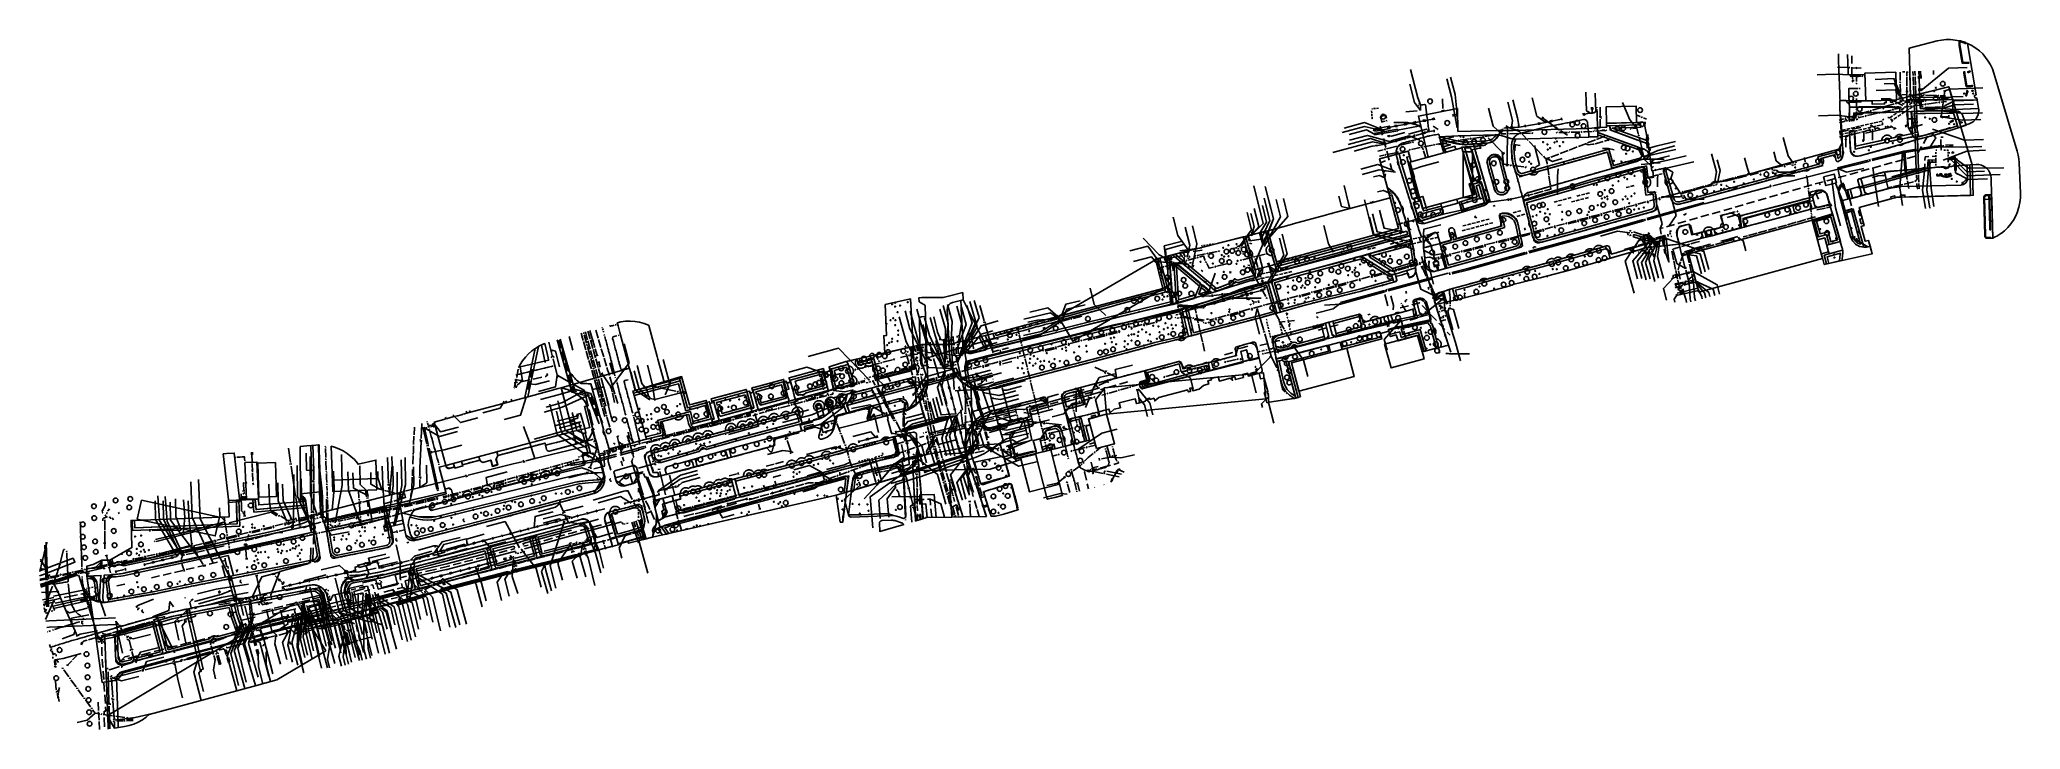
# Model space of a CAD drawing. Header units: metres. Extents: x 16996 to 17837, y 14166 to 14459.
import ezdxf

# ---------------------------------------------------------------- set-up
doc = ezdxf.new("R2010")
doc.units = ezdxf.units.M
for name, color, linetype in [('BOUNDARY', 7, 'Continuous'), ('BUILDING', 7, 'Continuous'), ('CURB', 7, 'Continuous'), ('ELECTR_CABLE', 7, 'Continuous'), ('ELECTR_CABLE_COMM', 7, 'Continuous'), ('GAS', 7, 'Continuous'), ('GRASS', 7, 'Continuous'), ('HEAT', 7, 'Continuous'), ('OVERHEAD_POWER_LINE', 7, 'Continuous'), ('ROAD', 7, 'Continuous'), ('SEWER', 7, 'Continuous'), ('SIDEWALK_PATH', 7, 'Continuous'), ('TREE', 3, 'Continuous'), ('WATER_PIPELINE', 7, 'Continuous')]:
    doc.layers.add(name, color=color, linetype=linetype)

# ---------------------------------------------------------------- blocks, each defined once
blk = doc.blocks.new('БАРБАРИС_ТУНБЕРГА')
blk.add_circle((0, 0), 0.2)
blk = doc.blocks.new('КИЗИЛЬНИК_БЛЕСТЯЩИЙ')
blk.add_circle((0, 0), 0.2)
blk = doc.blocks.new('ПУЗЫРЕПЛОДНИК_ЛЮТЕУС')
blk.add_circle((0, 0), 0.2)
blk = doc.blocks.new('ЖИМОЛОСТЬ_ТАТАРСКАЯ')
blk.add_circle((0, 0), 0.2)
blk = doc.blocks.new('КАЛИНА_ГОРДОВИНА')
blk.add_circle((0, 0), 0.2)
blk = doc.blocks.new('СИРЕНЬ_ОБЫКНОВЕННАЯ')
blk.add_circle((0, 0), 0.2)
blk = doc.blocks.new('СНЕЖНОЯГОДНИК_MAGIC_BERRY')
blk.add_circle((0, 0), 0.2)
blk = doc.blocks.new('СПИРЕЯ_GREFSHEIM')
blk.add_circle((0, 0), 0.2)
blk = doc.blocks.new('СПИРЕЯ_БУМАЛЬДА')
blk.add_circle((0, 0), 0.2)
blk = doc.blocks.new('СПИРЕЯ_ALBA')
blk.add_circle((0, 0), 0.2)
blk = doc.blocks.new('ЧУБУШНИК_ВЕНЕЧНЫЙ')
blk.add_circle((0, 0), 0.2)
blk = doc.blocks.new('ДЕРЕН_ELEGANTISSIMA')
blk.add_circle((0, 0), 0.2)
blk = doc.blocks.new('ВЕЙНИК_КАРЛ_ФЕСТЕР')
blk.add_circle((0, 0), 0.2)
blk = doc.blocks.new('БРУННЕРА_МИСТЕР_МОРС')
blk.add_circle((0, 0), 0.2)
blk = doc.blocks.new('ХОСТА_BARBARA_ANN')
blk.add_circle((0, 0), 0.2)
blk = doc.blocks.new('КЛЕН_РОЯЛ_РЕД')
blk.add_circle((0, 0), 0.2)
blk = doc.blocks.new('ЛИПА_КРУПНОЛИСТНАЯ')
blk.add_circle((0, 0), 0.2)
blk = doc.blocks.new('ЧЕРЕМУХА_МААКА')
blk.add_circle((0, 0), 0.2)
blk = doc.blocks.new('ЧЕРЕМУХА_ОБЫКНОВЕННАЯ')
blk.add_circle((0, 0), 0.2)
blk = doc.blocks.new('ЯБЛОНЯ_НЕДЗВЕЦКОГО')
blk.add_circle((0, 0), 0.2)

msp = doc.modelspace()

# ---------------------------------------------------------------- linework, layer by layer
at = {"layer": 'BOUNDARY'}
msp.add_lwpolyline([(17531.02, 14306.89), (17528.79, 14306.31), (17517.74, 14304.67), (17516.8, 14304.4), (17516.28, 14306.35), (17515.64, 14308.72), (17517.13, 14309.12), (17515.57, 14314.92), (17514.08, 14314.52), (17513.42, 14316.97), (17508.9, 14315.76), (17508.58, 14316.97), (17506.5, 14316.41), (17506.83, 14315.19), (17503.43, 14314.27), (17503.09, 14315.53), (17501.88, 14315.11), (17502.2, 14313.94), (17501.23, 14314.8), (17496.62, 14313.6), (17496.12, 14315.46), (17493.16, 14314.66), (17493.28, 14314.21), (17491.69, 14313.78), (17492.06, 14312.4), (17489.83, 14311.81), (17488.05, 14310.25), (17485.3, 14309.51), (17484.96, 14310.8), (17484.02, 14310.56), (17484.37, 14309.26), (17483.4, 14309), (17483.17, 14309.86), (17470.87, 14306.71), (17469.16, 14305.19), (17468.85, 14306.34), (17467.07, 14305.86), (17466.94, 14306.37), (17466.17, 14306.16), (17466.31, 14305.65), (17465.1, 14305.32), (17465.18, 14305.03), (17464.08, 14304.73), (17461.39, 14304.06), (17460.88, 14306.07), (17454.06, 14304.36), (17454.59, 14302.31), (17451.93, 14301.63), (17450.25, 14300.08), (17449.74, 14301.74), (17447.45, 14301.08), (17447.43, 14301.15), (17444.95, 14300.43), (17445.45, 14298.69), (17444.15, 14298.32), (17442.57, 14297.86), (17441.07, 14297.42), (17441.72, 14295.01), (17439.94, 14294.53), (17441.54, 14288.57), (17425.02, 14284.46), (17421.79, 14283.64), (17420.38, 14289.17), (17417.63, 14288.46), (17419.03, 14282.94), (17418.61, 14282.83), (17410.09, 14280.77), (17410.36, 14279.62), (17399.27, 14276.21), (17369.44, 14275.63), (17333.93, 14265.15), (17256.05, 14247.33), (17252.23, 14246.39), (17245.77, 14244.75), (17245.57, 14245.54), (17241.54, 14244.41), (17241.63, 14244.12), (17232.23, 14241.73), (17204.13, 14234.34), (17149.66, 14220.17), (17128.84, 14214.75), (17126.41, 14214.37), (17120.53, 14212.42), (17118.44, 14211.82), (17117.85, 14213.11), (17086.32, 14204.69), (17083.33, 14203.91), (17081.14, 14203.31), (17031.36, 14189.76), (17028.8, 14186.71), (17022.4, 14185.71), (17019.92, 14204.02), (17015.89, 14230.75), (17015.97, 14235.05), (17018.64, 14235.7), (17022.27, 14237.55), (17025.71, 14237.55), (17035.07, 14242.94), (17034.74, 14254.46), (17039.44, 14254.6), (17076.4, 14256.03), (17076.1, 14262.91), (17079.4, 14263.05), (17088.79, 14263.42), (17088.89, 14261.02), (17106.59, 14262.38), (17106.57, 14265.76), (17114.95, 14266.54), (17115.45, 14256.82), (17118.25, 14254.84), (17168.31, 14266.44), (17165.42, 14277.08), (17168.33, 14277.77), (17171.6, 14278.65), (17172.14, 14276.65), (17175.52, 14277.58), (17174.99, 14279.56), (17182.33, 14281.53), (17182.82, 14279.79), (17184.04, 14279.1), (17187.41, 14280.02), (17188.04, 14277.38), (17190.33, 14278.09), (17189.64, 14280.62), (17190.38, 14281.87), (17189.91, 14283.56), (17222.22, 14292.22), (17217.23, 14310.77), (17246.19, 14319.06), (17248.69, 14309.65), (17268.33, 14315.52), (17271.66, 14303.49), (17278.84, 14305.44), (17279.08, 14304.53), (17280.14, 14304.83), (17280.36, 14304.05), (17281.4, 14304.33), (17280.94, 14306.02), (17295.83, 14310.07), (17296.12, 14309), (17297.18, 14309.29), (17297.41, 14308.45), (17298.72, 14308.85), (17298.21, 14310.72), (17299.05, 14310.94), (17311.62, 14314.35), (17311.94, 14313.31), (17312.8, 14313.57), (17313.08, 14312.71), (17314.5, 14313.14), (17313.99, 14315.01), (17328.52, 14318.93), (17328.97, 14317.28), (17331.37, 14317.99), (17330.92, 14319.65), (17338.13, 14321.89), (17370.38, 14329.08), (17381.81, 14329.08), (17405.2, 14334.92), (17472.64, 14352.86), (17469.42, 14365.39), (17517.18, 14377.46), (17520.77, 14364.3), (17572.62, 14378.34), (17564.62, 14407.96), (17576.77, 14411.24), (17577.59, 14408.15), (17577.97, 14406.75), (17577.47, 14406.61), (17579.37, 14400.04), (17578.96, 14399.93), (17581.37, 14391.62), (17582.95, 14392.05), (17584.33, 14387.26), (17590.59, 14388.95), (17591.04, 14387.29), (17597.79, 14389.12), (17597.34, 14390.78), (17604.07, 14392.6), (17602.67, 14397.42), (17603.85, 14397.76), (17599.5, 14412.61), (17585.16, 14408.71), (17581.04, 14426.12), (17597.62, 14429.32), (17597.81, 14419.58), (17614.85, 14420.03), (17621.26, 14420.06), (17653.43, 14420.91), (17657.09, 14421.25), (17660.92, 14421.41), (17660.87, 14423.06), (17673.62, 14423.37), (17677.26, 14423.47), (17677.18, 14421.85), (17678.56, 14414.69), (17680.13, 14402.85), (17680.62, 14402.92), (17685.87, 14404.17), (17689.04, 14402.3), (17688.87, 14401.81), (17688.13, 14399.57), (17692.39, 14393.06), (17701.83, 14395.78), (17704.04, 14396.55), (17706.24, 14397.83), (17710.84, 14398.56), (17713.22, 14399.06), (17729.41, 14403.7), (17747.81, 14408.86), (17759.52, 14412.06), (17760.83, 14414.49), (17759.96, 14429.36), (17759.89, 14432.72), (17770.91, 14432.55), (17773.65, 14432.61), (17773.69, 14431.15), (17778.94, 14431.3), (17778.93, 14431.82), (17779.65, 14431.84), (17779.63, 14432.82), (17781.43, 14432.9), (17781.46, 14432.01), (17782.42, 14432.04), (17782.38, 14432.93), (17783.83, 14432.99), (17806.14, 14438.6), (17816.01, 14405.46), (17816.56, 14392.48), (17784.16, 14391.66), (17768.13, 14387.35), (17770.3, 14379.62), (17768.91, 14379.23), (17770.69, 14372.95), (17772.06, 14373.35), (17773.65, 14367.68), (17753.33, 14363.17), (17752.12, 14367.59), (17755.17, 14368.43), (17753.54, 14374.38), (17750.48, 14373.54), (17748.17, 14381.99), (17715.03, 14372.92), (17714.66, 14374.31), (17710.5, 14373.17), (17710.87, 14371.79), (17701.54, 14369.24), (17701.14, 14370.72), (17697.05, 14369.6), (17697.45, 14368.11), (17692.92, 14366.86), (17691.72, 14371.72), (17677.87, 14370.29), (17673.31, 14368.88), (17656.37, 14364), (17645.22, 14360.7), (17632.79, 14357.51), (17624.14, 14355.28), (17621.76, 14354.8), (17619.5, 14353.88), (17607.9, 14350.84), (17595.92, 14347.83), (17588.35, 14346.07), (17593.81, 14328.87), (17582.66, 14326.03), (17580.65, 14333.04), (17572.45, 14330.66), (17571.65, 14333.2), (17569.08, 14332.52), (17568.47, 14334.81), (17564.96, 14333.88), (17565.57, 14331.57), (17550.63, 14327.6), (17548.69, 14327.09), (17547.88, 14330.13), (17542.99, 14328.84), (17543.8, 14325.79), (17527.19, 14321.35)], close=True, dxfattribs=at)
at = {"layer": 'BUILDING'}
for points in [[(17783.65, 14444.71), (17783.97, 14432.89), (17770.91, 14432.53), (17770.59, 14444.35)], [(17673.63, 14423.37), (17660.87, 14423.01), (17660.68, 14429.98), (17673.43, 14430.34)], [(17577.47, 14406.61), (17599.53, 14412.62), (17604.92, 14392.84), (17582.85, 14386.83)], [(17600, 14391.5), (17600, 14410.91), (17604.07, 14410.91), (17604.07, 14391.5)], [(17519.77, 14367.97), (17520.77, 14364.3), (17522.31, 14364.72), (17524.13, 14365.21), (17525.64, 14365.62), (17527.5, 14366.12), (17528.95, 14366.52), (17530.73, 14367), (17534.28, 14367.96), (17549.77, 14372.16), (17569.97, 14377.63), (17572.62, 14378.34), (17572.57, 14378.55), (17571.9, 14380.99), (17571.43, 14382.69), (17570.97, 14384.36), (17570.32, 14386.71), (17569.02, 14391.45), (17561.68, 14389.47), (17561.29, 14389.36), (17559.28, 14388.82), (17558.89, 14388.72), (17544.54, 14384.84), (17544.29, 14384.77), (17544.15, 14384.74), (17544, 14384.7), (17542.04, 14384.17), (17541.65, 14384.06), (17527.98, 14380.37), (17527.59, 14380.27), (17525.47, 14379.69), (17525.09, 14379.59), (17517.18, 14377.46), (17519.77, 14367.97)], [(17695.69, 14367.63), (17748.17, 14381.97), (17752.62, 14365.71), (17700.14, 14351.37)], [(17530.73, 14367), (17530.96, 14366.15), (17529.18, 14365.66), (17528.95, 14366.52)], [(17428.22, 14341.07), (17469.48, 14365.12), (17475.62, 14354.6), (17434.36, 14330.55)], [(17524.13, 14365.21), (17524.36, 14364.36), (17522.54, 14363.86), (17522.31, 14364.72)], [(17527.5, 14366.12), (17527.73, 14365.27), (17525.87, 14364.76), (17525.64, 14365.62)], [(17258.02, 14324.04), (17258.32, 14322.9), (17260.2, 14315.82), (17260.92, 14313.1), (17260.97, 14312.91), (17250, 14310), (17249.43, 14309.85), (17248.69, 14309.65), (17248.64, 14309.83), (17248.28, 14311.18), (17248.03, 14312.13), (17247.13, 14315.53), (17246.35, 14318.45), (17246.03, 14319.66), (17245.81, 14320.51), (17242.19, 14334.18), (17241.4, 14337.13), (17241.07, 14338.37), (17242.63, 14338.74), (17244.6, 14338.99), (17246.58, 14339.05), (17248.56, 14338.92), (17250.52, 14338.58), (17252.44, 14338.06), (17254.29, 14337.34), (17254.52, 14337.23)], [(17403.5, 14334.47), (17403.73, 14333.62), (17405.42, 14334.07), (17405.58, 14334.11), (17405.35, 14334.96)], [(17406.3, 14335.22), (17406.53, 14334.38), (17408.37, 14334.87), (17408.15, 14335.71)], [(17408.7, 14335.86), (17408.96, 14334.91), (17410.81, 14335.4), (17410.55, 14336.35)], [(17411.26, 14336.54), (17411.52, 14335.6), (17413.36, 14336.09), (17413.11, 14337.04)], [(17414.08, 14337.29), (17414.33, 14336.36), (17416.18, 14336.85), (17415.93, 14337.79)], [(17416.81, 14338.03), (17417.03, 14337.22), (17418.88, 14337.71), (17418.66, 14338.52)], [(17419.36, 14338.71), (17419.6, 14337.79), (17421.45, 14338.28), (17421.21, 14339.2)], [(17422.03, 14339.42), (17422.26, 14338.55), (17424.11, 14339.04), (17423.88, 14339.91)], [(17424.85, 14340.17), (17425.1, 14339.24), (17426.95, 14339.73), (17426.93, 14339.8), (17426.7, 14340.67)], [(17580.75, 14333.11), (17583.47, 14323.01), (17569.44, 14319.24), (17566.73, 14329.34)], [(17211.7, 14323.45), (17211.94, 14322.43), (17199.27, 14319.51), (17199.82, 14320.61), (17200.86, 14322.25), (17202.05, 14323.79), (17203.39, 14325.2), (17204.85, 14326.47), (17206.43, 14327.6), (17208.12, 14328.57), (17209.89, 14329.37), (17210.3, 14329.51)], [(17527.18, 14321.38), (17550.63, 14327.6), (17553.83, 14315.53), (17530.38, 14309.31)], [(17516.35, 14306.07), (17448.7, 14299.63), (17447.65, 14310.71), (17515.3, 14317.15)], [(17168.33, 14277.77), (17189.91, 14283.56), (17190.29, 14283.67), (17193.9, 14284.64), (17200, 14286.27), (17214.07, 14290.05), (17215.65, 14290.47), (17222.22, 14292.24), (17222.16, 14292.47), (17222.12, 14292.6), (17222.08, 14292.75), (17221.66, 14294.32), (17221.01, 14296.74), (17220.51, 14298.61), (17219.99, 14300.55), (17219.22, 14303.4), (17219.22, 14303.41), (17217.64, 14309.3), (17217.24, 14310.77), (17215.96, 14310.42), (17211.39, 14309.19), (17202.68, 14306.84), (17197.46, 14305.43), (17178.15, 14300.22), (17176.26, 14299.71), (17175.56, 14299.52), (17175.31, 14299.45), (17173.37, 14298.93), (17173.07, 14298.85), (17171.89, 14298.53), (17169.26, 14297.82), (17168.98, 14297.74), (17167.73, 14297.4), (17167.43, 14297.32), (17163.36, 14296.22), (17168.33, 14277.77)], [(17444.42, 14284.95), (17441.03, 14297.57), (17448.7, 14299.63), (17452.09, 14287.01)], [(17073.77, 14282.75), (17075.24, 14282.89), (17078.5, 14283.03), (17080.84, 14262.55), (17076.14, 14262.01)], [(17139.08, 14267.41), (17120.38, 14266.74), (17119.69, 14285.95), (17121.07, 14285.58), (17122.95, 14284.87), (17124.75, 14283.97), (17126.46, 14282.9), (17128.05, 14281.65), (17129.5, 14280.26), (17130.81, 14278.73), (17131.08, 14278.34), (17138.62, 14280.09)], [(17412.25, 14281.22), (17425.02, 14284.46), (17428.73, 14269.88), (17415.96, 14266.64)], [(17425.02, 14284.46), (17429.95, 14265.08), (17429.9, 14265.07), (17426.72, 14264.26), (17425.32, 14263.97), (17423.96, 14263.56), (17423.54, 14263.45), (17418.61, 14282.83)], [(17083.71, 14263.44), (17083.06, 14279), (17088.14, 14279.21), (17088.79, 14263.65)], [(17088.56, 14278.82), (17095.98, 14279.04), (17096.4, 14264.6), (17088.98, 14264.38)], [(17139.06, 14267.47), (17120.57, 14266.75), (17120.38, 14271.55), (17138.87, 14272.28)], [(17150.75, 14265.94), (17149, 14265.53), (17149.41, 14263.78), (17150.15, 14263.95), (17150.68, 14264.08), (17151.16, 14264.19), (17150.75, 14265.94)], [(17039.09, 14263.01), (17072.18, 14255.87), (17070.46, 14247.91), (17037.37, 14255.05)], [(17096.63, 14186.74), (17091.49, 14185.37), (17091.36, 14185.33), (17088.48, 14184.58), (17086.4, 14184.02), (17042.35, 14172.02), (17041.18, 14171), (17039.51, 14169.81), (17037.72, 14168.81), (17035.84, 14167.99), (17033.89, 14167.36), (17031.88, 14166.94), (17027.65, 14166.28), (17024.55, 14171.44), (17104.97, 14219.74), (17117.32, 14199.17)]]:
    msp.add_lwpolyline(points, close=True, dxfattribs=at)
at = {"layer": 'CURB'}
for points in [[(17759.31, 14452.59), (17759.33, 14451.85), (17759.34, 14451.35), (17759.36, 14450.61), (17759.37, 14450.11), (17759.39, 14449.37), (17759.4, 14448.87), (17759.42, 14448.13), (17759.44, 14447.63), (17759.46, 14446.89), (17759.47, 14446.39), (17759.47, 14446.26), (17759.5, 14445.64), (17759.52, 14445.14), (17759.55, 14444.4), (17759.58, 14443.9), (17759.61, 14443.16), (17759.63, 14442.66), (17759.66, 14441.92), (17759.68, 14441.42), (17759.72, 14440.68), (17759.74, 14440.18), (17759.77, 14439.44), (17759.79, 14438.94), (17759.82, 14438.2), (17759.84, 14437.7), (17759.86, 14436.96), (17759.88, 14436.46), (17759.89, 14436.3), (17759.89, 14436.09), (17759.9, 14435.72), (17759.92, 14435.22), (17759.94, 14434.47), (17759.95, 14433.97), (17759.97, 14433.23)], [(17763.49, 14443.9), (17763.46, 14444.66), (17763.45, 14445.16), (17763.42, 14445.92), (17763.4, 14446.42), (17763.37, 14447.17), (17763.35, 14447.67), (17763.32, 14448.43), (17763.3, 14448.93), (17763.27, 14449.69), (17763.25, 14450.19), (17763.22, 14450.95), (17763.2, 14451.45), (17763.17, 14452.21)], [(17768.84, 14443.25), (17768.08, 14443.21), (17767.59, 14443.17), (17766.83, 14443.13), (17766.33, 14443.1), (17765.57, 14443.05), (17765.07, 14443.02), (17764.32, 14442.97)], [(17769.72, 14443.31), (17769.34, 14443.28)], [(17789.6, 14445.02), (17789.6, 14444.78), (17789.61, 14444.65)], [(17789.62, 14444.15), (17789.64, 14443.42), (17789.65, 14442.92), (17789.67, 14442.19), (17789.69, 14441.69), (17789.71, 14440.96), (17789.72, 14440.46), (17789.74, 14439.73), (17789.75, 14439.23), (17789.77, 14438.5), (17789.78, 14438), (17789.8, 14437.27), (17789.82, 14436.77), (17789.84, 14436.04), (17789.85, 14435.54), (17789.86, 14435.12), (17789.87, 14434.81), (17789.88, 14434.31), (17789.9, 14433.58), (17789.92, 14433.09), (17790.65, 14433.09), (17791.15, 14433.09), (17791.88, 14433.08), (17792.38, 14433.08), (17793.11, 14433.08), (17793.61, 14433.07), (17794.34, 14433.07), (17794.84, 14433.07), (17795.58, 14433.06), (17796.07, 14433.06), (17796.81, 14433.05), (17797.31, 14433.05), (17798.04, 14433.05), (17798.54, 14433.04), (17799.27, 14433.04), (17799.77, 14433.04), (17800.5, 14433.03), (17801, 14433.03), (17801.73, 14433.02), (17802.23, 14433.02), (17802.96, 14433.02), (17803.46, 14433.01), (17804.19, 14433.01)], [(17767.93, 14432.1), (17767.13, 14432.1), (17766.63, 14432.09), (17765.84, 14432.08), (17765.34, 14432.08), (17764.54, 14432.07), (17764.04, 14432.07), (17763.83, 14432.07), (17763.81, 14432.65), (17763.81, 14433.15), (17763.79, 14433.94), (17763.78, 14434.44), (17763.77, 14435.24), (17763.76, 14435.74), (17763.75, 14436.54), (17763.74, 14437.04), (17763.72, 14437.8), (17763.75, 14437.8), (17764.25, 14437.81), (17765.05, 14437.83), (17765.55, 14437.83), (17766.35, 14437.85), (17766.85, 14437.86), (17767.64, 14437.87)], [(17768.14, 14437.88), (17768.54, 14437.89)], [(17566.96, 14424.01), (17566.14, 14423.76), (17565.66, 14423.62), (17565.54, 14423.58), (17565.34, 14424.29), (17565.2, 14424.77), (17564.97, 14425.59), (17565.13, 14425.91), (17565.95, 14426.16), (17566.43, 14426.3), (17567.18, 14426.53), (17567.2, 14426.47), (17567.34, 14425.99), (17567.58, 14425.17)], [(17580.93, 14430.67), (17581.29, 14430.71)], [(17581.79, 14430.77), (17582.5, 14430.86), (17583, 14430.92), (17583.71, 14431), (17584.07, 14430.89), (17584.17, 14430.17), (17584.23, 14429.68), (17584.32, 14428.96), (17584.39, 14428.47), (17584.48, 14427.75), (17584.55, 14427.26), (17584.64, 14426.54), (17584.7, 14426.05), (17584.8, 14425.33), (17584.86, 14424.84), (17584.95, 14424.12), (17585.02, 14423.62), (17585.11, 14422.91), (17585.17, 14422.41), (17585.27, 14421.7), (17585.33, 14421.2), (17585.42, 14420.49), (17585.49, 14419.99), (17585.58, 14419.28)], [(17656.8, 14429.92), (17656.81, 14429.57)], [(17656.83, 14429.07), (17656.85, 14428.36), (17656.87, 14427.86), (17656.89, 14427.15), (17656.91, 14426.65), (17656.93, 14425.94), (17656.95, 14425.45), (17656.97, 14424.74), (17656.99, 14424.24), (17657.01, 14423.53), (17657.03, 14423.03), (17657.05, 14422.43), (17657.05, 14422.32), (17657.07, 14421.82), (17657.09, 14421.12), (17657.11, 14420.62), (17657.12, 14420.38), (17657.13, 14419.91)], [(17759.77, 14426.69), (17759.98, 14426.39)], [(17760.19, 14425.94), (17760.28, 14425.64), (17760.35, 14425.23), (17760.42, 14424.73), (17760.46, 14424), (17760.49, 14423.5), (17760.54, 14422.77), (17760.57, 14422.27), (17760.62, 14421.54), (17760.65, 14421.05), (17760.69, 14420.32), (17760.72, 14419.82), (17760.77, 14419.09), (17760.8, 14418.59), (17760.85, 14417.86), (17760.87, 14417.36), (17760.9, 14416.63), (17760.92, 14416.13), (17760.94, 14415.54), (17760.94, 14415.4), (17760.97, 14414.9), (17761.02, 14414.17), (17761.05, 14413.67), (17761.09, 14412.94), (17761.12, 14412.44), (17761.16, 14411.83), (17761.17, 14411.71), (17761.2, 14411.22), (17761.22, 14410.8), (17761.23, 14410.67), (17761.21, 14410.49), (17761.14, 14409.99), (17761.07, 14409.42), (17761.04, 14409.27), (17760.93, 14408.78), (17760.92, 14408.77), (17760.67, 14408.1), (17760.43, 14407.66), (17759.99, 14407.07)], [(17782.39, 14430.02), (17781.68, 14430.02), (17781.18, 14430.01), (17780.48, 14430.01), (17779.98, 14430.01), (17779.28, 14430), (17778.78, 14430), (17778.08, 14430), (17777.58, 14430), (17776.88, 14429.99), (17776.38, 14429.99), (17775.68, 14429.99), (17775.18, 14429.98), (17774.48, 14429.98), (17773.98, 14429.98), (17773.28, 14429.97), (17772.78, 14429.97), (17772.08, 14429.97), (17771.58, 14429.97), (17770.88, 14429.96), (17770.38, 14429.96), (17769.68, 14429.96), (17769.18, 14429.95), (17768.48, 14429.95), (17767.98, 14429.95), (17767.27, 14429.94), (17766.77, 14429.94), (17766.07, 14429.94), (17765.57, 14429.94), (17764.87, 14429.93), (17764.37, 14429.93), (17764.01, 14429.93), (17764, 14429.59), (17763.99, 14429.09), (17763.98, 14428.39), (17763.98, 14427.89), (17763.97, 14427.19), (17763.96, 14426.69), (17763.95, 14425.99), (17763.94, 14425.49), (17763.93, 14424.79)], [(17790.26, 14427.18), (17790.3, 14426.47), (17790.33, 14425.97), (17790.36, 14425.26), (17790.39, 14424.76), (17790.43, 14424.05), (17790.45, 14423.55), (17790.49, 14422.84), (17790.51, 14422.34), (17790.55, 14421.63), (17790.58, 14421.13), (17790.61, 14420.42), (17790.64, 14419.92), (17790.68, 14419.21), (17790.7, 14418.71), (17790.74, 14418), (17790.77, 14417.5), (17790.78, 14417.29), (17790.28, 14417.19), (17789.79, 14417.1), (17789.1, 14416.96), (17788.61, 14416.86), (17787.91, 14416.72), (17787.42, 14416.63), (17786.72, 14416.49), (17786.23, 14416.39), (17785.53, 14416.25), (17785.04, 14416.15), (17784.35, 14416.02), (17783.86, 14415.92), (17783.16, 14415.78), (17782.67, 14415.68), (17781.97, 14415.54), (17781.48, 14415.45), (17780.87, 14415.33), (17780.85, 14415.41), (17780.76, 14415.9), (17780.65, 14416.45), (17780.51, 14416.41), (17780.02, 14416.29), (17779.33, 14416.11), (17779.16, 14415.79), (17779.3, 14415.09), (17778.97, 14414.88), (17778.28, 14414.73), (17777.79, 14414.62), (17777.1, 14414.46), (17776.61, 14414.36), (17775.91, 14414.2), (17775.43, 14414.1), (17774.73, 14413.94), (17774.24, 14413.83), (17773.55, 14413.68), (17773.06, 14413.57), (17772.37, 14413.42), (17771.88, 14413.31), (17771.19, 14413.16), (17770.7, 14413.05), (17770, 14412.9), (17769.51, 14412.79), (17768.82, 14412.64), (17768.33, 14412.53), (17767.64, 14412.38), (17767.15, 14412.27), (17766.46, 14412.11), (17766.39, 14412.55), (17766.36, 14413.26), (17766.34, 14413.76), (17766.31, 14414.47), (17766.29, 14414.97), (17766.26, 14415.68), (17766.24, 14416.18), (17766.21, 14416.89), (17766.19, 14417.39), (17766.16, 14418.1), (17766.14, 14418.6), (17766.11, 14419.31), (17766.09, 14419.81), (17766.08, 14419.94), (17765.5, 14419.9), (17765, 14419.88), (17764.29, 14419.84), (17763.96, 14419.66), (17764, 14418.95), (17764.02, 14418.45), (17764.06, 14417.74), (17764.09, 14417.24), (17764.13, 14416.53), (17764.16, 14416.03), (17764.19, 14415.32), (17764.22, 14414.82), (17764.26, 14414.12), (17764.29, 14413.62), (17764.33, 14412.91), (17764.35, 14412.41), (17764.39, 14411.7), (17764.44, 14411.2), (17764.73, 14410.55), (17764.73, 14410.55), (17764.98, 14410.12), (17765.19, 14409.84), (17765.35, 14409.66), (17765.44, 14409.59), (17765.85, 14409.31), (17765.91, 14409.28), (17766.11, 14409.2), (17766.53, 14409.1), (17767.03, 14409.07), (17767.19, 14409.06), (17767.63, 14409.11), (17767.74, 14409.13), (17768.23, 14409.22), (17768.5, 14409.27), (17768.92, 14409.39), (17769.4, 14409.52), (17770.09, 14409.7), (17770.57, 14409.84), (17771.25, 14410.02), (17771.74, 14410.15), (17772.42, 14410.34), (17772.91, 14410.47), (17773.59, 14410.66), (17774.07, 14410.79), (17774.76, 14410.98), (17775.24, 14411.11), (17775.93, 14411.3), (17776.41, 14411.43), (17777.1, 14411.61), (17777.58, 14411.75), (17778.26, 14411.93), (17778.75, 14412.06), (17779.43, 14412.25), (17779.91, 14412.38), (17780.24, 14412.47), (17780.6, 14412.57), (17781.08, 14412.71), (17781.76, 14412.91), (17782.24, 14413.04), (17782.93, 14413.24), (17783.41, 14413.37), (17784.09, 14413.57), (17784.57, 14413.71), (17785.25, 14413.91), (17785.73, 14414.06), (17786.41, 14414.26), (17786.89, 14414.4), (17787.58, 14414.6), (17788.05, 14414.75), (17788.74, 14414.95), (17789.21, 14415.09), (17789.9, 14415.29), (17790.38, 14415.44), (17790.48, 14415.47), (17791.06, 14415.64), (17791.54, 14415.78), (17792.22, 14415.98), (17792.7, 14416.12), (17793.39, 14416.3), (17793.87, 14416.42), (17794.56, 14416.61), (17795.04, 14416.73), (17795.73, 14416.92), (17796.21, 14417.04), (17796.9, 14417.22), (17797.38, 14417.35), (17798.07, 14417.53), (17798.55, 14417.66), (17799.24, 14417.84), (17799.72, 14417.98), (17800.41, 14418.17), (17800.89, 14418.31), (17801.57, 14418.51), (17802.05, 14418.65), (17802.73, 14418.84), (17803.21, 14418.98), (17803.9, 14419.18), (17804.38, 14419.32), (17804.62, 14419.39), (17805.06, 14419.51), (17805.54, 14419.65), (17806.22, 14419.85)], [(17764.79, 14424.1), (17765.49, 14424.2), (17765.96, 14424.3), (17765.93, 14425), (17765.91, 14425.5), (17765.88, 14426.2), (17765.86, 14426.7), (17765.83, 14427.38), (17765.85, 14427.38), (17766.35, 14427.39), (17767.06, 14427.4), (17767.56, 14427.42), (17768.26, 14427.43), (17768.76, 14427.45), (17769.46, 14427.46), (17769.96, 14427.48), (17770.66, 14427.49), (17771.16, 14427.51), (17771.86, 14427.52), (17772.36, 14427.53), (17773.06, 14427.55), (17773.56, 14427.56), (17774.26, 14427.58), (17774.76, 14427.59), (17775.46, 14427.61), (17775.96, 14427.62), (17776.66, 14427.64), (17777.16, 14427.65), (17777.86, 14427.67), (17778.36, 14427.68), (17779.06, 14427.7), (17779.56, 14427.71), (17780.26, 14427.73), (17780.76, 14427.74), (17781.46, 14427.77), (17781.96, 14427.79), (17782.66, 14427.82), (17783.16, 14427.84), (17783.86, 14427.86), (17784.36, 14427.88), (17785.06, 14427.91), (17785.35, 14428.13), (17785.35, 14428.83), (17785.35, 14429.33), (17785.34, 14429.97), (17785.29, 14429.97), (17784.79, 14429.99), (17784.09, 14430)], [(17768.83, 14432.11), (17768.43, 14432.11)], [(17783.24, 14430.02), (17782.89, 14430.02)], [(17786.36, 14427.94), (17789.41, 14428.01)], [(17790.22, 14428.03), (17790.24, 14427.68)], [(17804.88, 14428.3), (17804.08, 14428.3), (17803.58, 14428.3), (17802.79, 14428.29), (17802.29, 14428.29), (17801.49, 14428.29), (17800.99, 14428.29), (17800.19, 14428.29), (17799.69, 14428.29), (17798.89, 14428.28), (17798.39, 14428.28), (17797.6, 14428.28), (17797.1, 14428.28), (17796.3, 14428.28), (17795.8, 14428.28), (17795.08, 14428.27), (17795, 14428.27), (17794.5, 14428.24), (17793.71, 14428.2), (17793.21, 14428.18), (17792.41, 14428.14), (17791.91, 14428.11), (17791.12, 14428.08)], [(17804.69, 14433.01), (17805.05, 14433)], [(17805.78, 14428.3), (17805.38, 14428.3)], [(17567.85, 14424.28), (17567.44, 14424.15)], [(17590.11, 14416.63), (17589.95, 14417.33), (17589.83, 14417.82), (17589.69, 14418.41), (17589.58, 14418.39), (17589.08, 14418.31), (17588.37, 14418.19), (17587.88, 14418.11), (17587.17, 14417.99), (17586.67, 14417.91), (17585.96, 14417.79), (17585.78, 14417.76), (17585.44, 14417.66), (17584.96, 14417.53), (17584.28, 14417.35), (17583.8, 14417.22), (17583.12, 14417.04), (17582.64, 14416.9), (17582.11, 14416.76), (17581.97, 14416.72), (17581.48, 14416.59), (17580.81, 14416.41), (17580.32, 14416.27), (17579.65, 14416.09), (17579.17, 14415.96), (17578.49, 14415.78), (17578.01, 14415.65), (17577.33, 14415.46), (17576.85, 14415.33), (17576.17, 14415.15), (17575.69, 14415.02), (17575.01, 14414.83), (17574.53, 14414.7), (17574.18, 14414.56), (17573.89, 14414.42), (17573.47, 14414.16), (17573.45, 14414.15), (17573.1, 14413.88), (17572.93, 14413.71), (17572.59, 14413.34), (17572.49, 14413.23), (17572.24, 14412.86), (17572.19, 14412.77), (17571.96, 14412.33), (17571.85, 14412.05), (17571.73, 14411.67), (17571.63, 14411.18), (17571.59, 14410.78), (17571.59, 14410.48), (17571.63, 14409.98), (17571.63, 14409.96), (17571.79, 14409.3), (17571.91, 14408.81), (17572.08, 14408.13), (17572.2, 14407.65), (17572.37, 14406.97), (17572.49, 14406.48), (17572.62, 14405.95), (17572.65, 14405.8), (17572.77, 14405.32), (17572.89, 14404.84), (17572.95, 14404.64), (17573.1, 14404.16), (17573.31, 14403.49), (17573.46, 14403.01), (17573.67, 14402.35), (17573.82, 14401.87), (17574.02, 14401.2), (17574.17, 14400.72), (17574.38, 14400.05), (17574.53, 14399.58), (17574.74, 14398.91), (17574.89, 14398.43), (17575.1, 14397.76), (17575.24, 14397.28), (17575.45, 14396.62), (17575.6, 14396.14), (17575.81, 14395.47), (17575.96, 14394.99), (17576.17, 14394.32), (17576.32, 14393.85), (17576.52, 14393.18), (17576.67, 14392.7), (17576.88, 14392.03), (17577.03, 14391.55), (17577.11, 14391.3), (17577.24, 14390.89), (17577.39, 14390.41), (17577.59, 14389.74), (17577.74, 14389.26), (17577.95, 14388.59), (17578.09, 14388.11), (17578.3, 14387.44), (17578.45, 14386.97), (17578.58, 14386.54), (17578.6, 14386.49), (17578.66, 14386.3), (17578.8, 14385.82), (17579.01, 14385.15), (17579.16, 14384.67), (17579.36, 14384), (17579.51, 14383.53), (17579.61, 14383.21), (17579.72, 14382.86)], [(17600.88, 14414.03), (17601.64, 14414.08), (17602.13, 14414.12), (17602.89, 14414.16), (17603.39, 14414.2), (17604.15, 14414.25), (17604.65, 14414.28), (17605.41, 14414.33), (17605.91, 14414.36), (17606.67, 14414.41), (17607.17, 14414.44), (17607.93, 14414.49), (17608.42, 14414.53), (17609.18, 14414.58), (17609.68, 14414.61), (17610.44, 14414.66), (17610.94, 14414.71), (17611.68, 14414.87), (17612.13, 14415.08), (17612.81, 14415.43), (17613.18, 14415.76), (17613.6, 14416.17), (17613.7, 14416.31), (17614, 14416.71), (17614.44, 14417.33), (17614.73, 14417.74), (17615.01, 14418.12), (17615.18, 14418.36), (17615.41, 14418.79), (17615.42, 14418.84), (17615.64, 14419.43), (17615.73, 14419.44), (17616.22, 14419.53), (17616.73, 14419.63), (17616.73, 14419.86)], [(17616.73, 14420.36), (17616.73, 14420.74)], [(17663.24, 14403.85), (17673.67, 14406.82), (17675.67, 14408.68), (17675.87, 14409.23), (17674.07, 14413.07), (17657.16, 14419.2), (17657.15, 14419.41), (17657.16, 14419.2), (17657.16, 14419), (17657.17, 14418.7), (17657.19, 14418.2), (17657.22, 14417.5), (17656.94, 14417.28), (17656.23, 14417.27), (17655.73, 14417.27), (17655.03, 14417.26), (17654.53, 14417.25), (17653.82, 14417.25), (17653.43, 14417.36), (17653.39, 14417.9), (17653.37, 14418.07), (17653.33, 14418.57), (17653.28, 14419.27), (17653.22, 14419.77), (17653.13, 14420.47), (17653.07, 14420.97), (17652.98, 14421.67), (17652.92, 14422.16), (17652.84, 14422.83), (17652.83, 14422.87), (17652.81, 14423.37), (17652.8, 14423.64), (17652.58, 14424.01), (17652.26, 14424.38), (17651.75, 14424.61), (17651.6, 14424.62), (17651.1, 14424.63), (17650.41, 14424.49), (17649.92, 14424.39), (17649.23, 14424.26), (17648.74, 14424.16), (17648.04, 14424.02), (17647.55, 14423.92), (17646.86, 14423.78), (17646.37, 14423.68), (17645.67, 14423.54), (17645.18, 14423.45), (17644.49, 14423.31), (17644, 14423.21), (17643.31, 14423.07), (17642.81, 14422.97), (17642.12, 14422.83), (17641.63, 14422.73), (17640.94, 14422.6), (17640.45, 14422.5), (17639.75, 14422.36), (17639.26, 14422.26), (17638.57, 14422.12), (17638.08, 14422.02), (17637.38, 14421.89), (17636.89, 14421.79), (17636.2, 14421.65), (17635.71, 14421.55), (17635.02, 14421.41), (17634.53, 14421.31), (17633.93, 14421.19), (17633.83, 14421.17), (17633.35, 14421.05), (17632.66, 14420.87), (17632.18, 14420.75), (17631.49, 14420.58), (17631.01, 14420.45), (17630.32, 14420.28), (17629.84, 14420.16), (17629.18, 14419.99), (17629.15, 14419.98), (17628.66, 14419.86), (17627.98, 14419.69), (17627.49, 14419.57), (17626.81, 14419.39), (17626.32, 14419.27), (17625.64, 14419.1), (17625.15, 14418.97), (17624.47, 14418.8), (17623.98, 14418.68), (17623.5, 14418.56), (17623.32, 14418.45), (17622.9, 14418.18), (17622.72, 14418.06), (17622.36, 14417.76), (17622.34, 14417.74), (17621.99, 14417.39), (17621.73, 14417.08), (17621.55, 14416.83), (17621.29, 14416.41), (17621.23, 14416.3), (17621.07, 14415.98), (17621.03, 14415.88), (17620.99, 14415.77), (17620.82, 14415.3), (17620.74, 14415), (17620.67, 14414.61), (17620.61, 14414.11), (17620.61, 14413.94), (17620.61, 14413.4), (17620.6, 14412.9), (17620.6, 14412.38), (17620.6, 14412.19), (17620.61, 14411.69), (17620.63, 14410.99), (17620.64, 14410.49), (17620.66, 14410.22), (17620.68, 14409.78), (17620.7, 14409.28), (17620.7, 14409.27), (17620.75, 14408.57), (17620.78, 14408.08), (17620.8, 14407.77), (17620.81, 14407.72), (17620.89, 14407.38), (17621, 14406.89), (17621.16, 14406.2), (17621.28, 14405.72), (17621.48, 14405.04), (17621.62, 14404.56), (17621.83, 14403.88), (17621.97, 14403.4), (17622.17, 14402.72), (17622.32, 14402.25), (17622.52, 14401.57), (17622.66, 14401.09), (17622.87, 14400.41), (17623, 14399.93), (17623.19, 14399.25), (17623.32, 14398.76), (17623.44, 14398.34), (17623.46, 14398.24), (17623.51, 14398.08), (17623.64, 14397.6), (17623.8, 14397.01), (17623.82, 14396.92), (17623.95, 14396.43), (17623.97, 14396.4), (17624.05, 14396.08), (17624.14, 14395.75), (17624.27, 14395.27), (17624.46, 14394.59), (17624.59, 14394.1), (17624.77, 14393.42), (17624.9, 14392.94), (17624.96, 14392.74), (17625.09, 14392.25), (17625.22, 14391.77), (17625.4, 14391.09), (17625.54, 14390.61), (17625.58, 14390.44), (17625.63, 14390.26), (17625.72, 14389.92), (17625.7, 14390.03), (17676.06, 14404.38), (17677.32, 14403.54), (17677.76, 14399.79), (17677.45, 14399.55), (17677.34, 14400.34), (17677.28, 14400.84), (17677.17, 14401.62), (17677.1, 14402.12), (17677, 14402.91)], [(17676.15, 14412.29), (17675.45, 14412.53), (17674.97, 14412.69), (17674.6, 14412.81), (17674.27, 14412.93), (17673.8, 14413.1), (17673.11, 14413.36), (17672.64, 14413.53), (17671.94, 14413.78), (17671.48, 14413.95), (17670.78, 14414.21), (17670.31, 14414.38), (17669.62, 14414.64), (17669.15, 14414.81), (17668.45, 14415.06), (17667.98, 14415.23), (17667.29, 14415.49), (17666.82, 14415.66), (17666.12, 14415.92), (17665.65, 14416.09), (17664.96, 14416.34), (17664.49, 14416.51), (17663.8, 14416.77), (17663.33, 14416.94), (17662.63, 14417.19), (17662.16, 14417.37), (17661.83, 14417.49), (17661.47, 14417.62), (17661, 14417.79), (17660.3, 14418.05), (17659.83, 14418.22), (17659.14, 14418.47), (17658.67, 14418.65), (17657.97, 14418.9)], [(17679.12, 14414.25), (17678.93, 14414.25), (17678.77, 14414.3), (17678.6, 14414.41), (17663.04, 14420.05), (17662.38, 14420.96), (17662.35, 14421.97), (17674.39, 14422.36), (17674.36, 14423.45)], [(17662.36, 14421.61), (17662.35, 14421.87), (17662.35, 14421.97)], [(17678.3, 14414.46), (17677.61, 14414.69), (17677.14, 14414.85), (17676.46, 14415.09), (17675.99, 14415.25), (17675.3, 14415.48), (17674.83, 14415.64), (17674.17, 14415.86), (17674.15, 14415.87), (17673.68, 14416.05), (17673.01, 14416.3), (17672.54, 14416.47), (17671.86, 14416.72), (17671.4, 14416.9), (17670.72, 14417.15), (17670.25, 14417.32), (17669.58, 14417.57), (17669.11, 14417.75), (17668.44, 14418), (17667.97, 14418.17), (17667.29, 14418.42), (17666.82, 14418.6), (17666.15, 14418.85), (17665.68, 14419.02), (17665.01, 14419.28), (17664.54, 14419.45), (17663.86, 14419.7), (17663.4, 14419.88), (17662.72, 14420.13), (17662.38, 14420.39), (17662.38, 14420.53), (17662.37, 14421.11)], [(17763.92, 14424.29), (17763.92, 14423.98), (17764.3, 14424.03)], [(17806.7, 14419.99), (17807.05, 14420.08)], [(17579.32, 14390.96), (17579.03, 14390.87), (17578.4, 14391.2), (17578.26, 14391.66), (17573.95, 14406), (17572.92, 14410.2)], [(17577.36, 14409.01), (17576.13, 14408.71), (17580.75, 14391.42), (17580.75, 14391.42)], [(17591.07, 14413.36), (17590.24, 14416.28), (17590.23, 14416.15), (17590.28, 14415.93), (17590.77, 14415.82), (17591.26, 14415.71), (17591.96, 14415.55), (17592.45, 14415.44), (17593.15, 14415.28), (17593.64, 14415.17), (17594.34, 14415.01), (17594.83, 14414.9), (17595.53, 14414.74), (17596.02, 14414.63), (17596.71, 14414.48), (17596.72, 14414.48), (17597.22, 14414.41), (17597.94, 14414.32), (17598.43, 14414.26), (17599.15, 14414.17)], [(17599.64, 14414.1), (17600, 14414.06)], [(17600.67, 14412.98), (17601.03, 14413.01)], [(17603.5, 14411.92), (17606.94, 14400.22), (17606.26, 14398.98), (17604.85, 14398.57), (17600.8, 14412.53), (17602.48, 14412.64)], [(17601.53, 14413.05), (17602.26, 14413.1), (17602.76, 14413.14), (17603.49, 14413.2), (17603.98, 14413.23), (17604.71, 14413.29), (17605.21, 14413.33), (17605.94, 14413.38), (17606.44, 14413.42), (17607.1, 14413.47), (17607.16, 14413.44), (17607.46, 14413.08), (17607.59, 14412.56), (17607.4, 14412.52), (17606.91, 14412.43), (17606.2, 14412.29), (17605.71, 14412.19), (17605.67, 14412.18), (17605.02, 14412.06), (17605.03, 14412.02), (17605.17, 14411.55), (17605.38, 14410.85), (17605.52, 14410.37), (17605.73, 14409.67), (17605.87, 14409.19), (17606.08, 14408.49), (17606.22, 14408.01), (17606.43, 14407.31), (17606.57, 14406.83), (17606.78, 14406.13), (17606.92, 14405.65), (17607.12, 14404.95), (17607.27, 14404.47), (17607.47, 14403.77), (17607.61, 14403.29), (17607.82, 14402.59), (17607.96, 14402.11), (17608.17, 14401.41), (17608.31, 14400.93), (17608.33, 14400.87), (17608.51, 14400.23), (17608.65, 14399.75), (17608.86, 14399.05), (17609, 14398.57), (17609.2, 14397.86), (17609.34, 14397.38), (17609.55, 14396.68), (17609.69, 14396.2), (17609.89, 14395.5), (17610.03, 14395.02), (17610.04, 14395), (17610.24, 14394.32), (17610.38, 14393.84), (17610.51, 14393.38), (17610.58, 14393.14), (17610.72, 14392.66), (17610.84, 14392.26), (17610.93, 14391.96), (17611.07, 14391.48), (17611.27, 14390.78), (17611.41, 14390.3), (17611.58, 14389.72), (17611.46, 14389.69), (17610.98, 14389.55), (17610.46, 14389.4), (17610.28, 14389.34), (17610.22, 14389.03), (17607.83, 14397.19), (17606.56, 14397.86)], [(17619.23, 14394.88), (17619.33, 14395.12), (17619.33, 14395.14), (17619.36, 14395.3), (17619.38, 14395.45), (17619.38, 14395.58), (17619.37, 14396.08), (17619.35, 14396.23), (17619.31, 14396.39), (17619.28, 14396.54), (17619.23, 14396.69), (17619.19, 14396.79), (17619.06, 14397.27), (17618.96, 14397.65), (17618.88, 14397.97), (17618.75, 14398.46), (17618.56, 14399.16), (17618.43, 14399.64), (17618.25, 14400.35), (17618.12, 14400.83), (17618.01, 14401.24), (17617.94, 14401.53), (17617.82, 14402.02), (17617.64, 14402.73), (17617.52, 14403.21), (17617.34, 14403.92), (17617.22, 14404.4), (17617.05, 14405.11), (17616.93, 14405.59), (17616.8, 14406.09), (17616.75, 14406.3), (17616.63, 14406.78), (17616.56, 14407.06), (17616.54, 14407.1), (17616.38, 14407.46), (17616.08, 14407.86), (17616.08, 14407.87), (17615.94, 14408.02), (17615.8, 14408.16), (17615.65, 14408.3), (17615.56, 14408.37), (17615.17, 14408.67), (17615, 14408.79), (17614.82, 14408.89), (17614.65, 14408.99), (17614.54, 14409.04), (17614.1, 14409.29), (17613.62, 14409.57), (17613.46, 14409.6), (17612.97, 14409.71), (17612.95, 14409.71), (17612.45, 14409.71), (17612.27, 14409.61), (17611.84, 14409.35), (17611.64, 14409.21), (17611.31, 14408.9), (17611.29, 14408.87), (17611.02, 14408.45), (17610.88, 14408.23), (17610.66, 14407.82), (17610.42, 14407.38), (17610.29, 14407.12), (17610.28, 14407.08), (17610.2, 14406.7), (17610.26, 14406.2), (17610.32, 14405.96), (17610.43, 14405.5), (17610.55, 14405.01), (17610.68, 14404.5), (17610.73, 14404.31), (17610.85, 14403.82), (17611.03, 14403.12), (17611.15, 14402.63), (17611.35, 14401.93), (17611.49, 14401.45), (17611.7, 14400.75), (17611.84, 14400.27), (17612.02, 14399.65), (17612.04, 14399.58), (17612.18, 14399.1), (17612.39, 14398.4), (17612.53, 14397.92), (17612.73, 14397.22), (17612.87, 14396.74), (17613.07, 14396.07), (17613.08, 14396.04), (17613.22, 14395.56), (17613.23, 14395.52), (17613.26, 14395.43), (17613.43, 14394.87), (17613.58, 14394.39), (17613.63, 14394.24), (17613.79, 14393.97), (17613.88, 14393.85), (17613.94, 14393.77), (17614.32, 14393.44), (17614.49, 14393.31), (17614.87, 14393.01), (17614.9, 14393), (17615.37, 14392.85), (17615.96, 14392.67), (17616.07, 14392.68), (17616.57, 14392.71), (17617.1, 14392.75), (17617.28, 14392.83), (17617.73, 14393.05), (17618.13, 14393.24), (17618.32, 14393.45)], [(17623.79, 14400.33), (17624.49, 14400.53), (17624.97, 14400.66), (17625.67, 14400.86), (17626.15, 14400.99), (17626.85, 14401.19), (17627.33, 14401.32), (17628.03, 14401.52), (17628.51, 14401.66), (17629.21, 14401.85), (17629.69, 14401.99), (17630.39, 14402.18), (17630.87, 14402.32), (17631.57, 14402.51), (17632.05, 14402.65), (17632.75, 14402.84), (17633.23, 14402.98), (17633.93, 14403.18), (17634.41, 14403.31), (17635.11, 14403.51), (17635.59, 14403.64), (17636.29, 14403.84), (17636.77, 14403.97), (17637.47, 14404.17), (17637.95, 14404.3), (17638.65, 14404.5), (17639.13, 14404.63), (17639.83, 14404.83), (17640.31, 14404.96), (17641.01, 14405.16), (17641.49, 14405.3), (17642.19, 14405.49), (17642.67, 14405.63), (17643.37, 14405.82), (17643.85, 14405.96), (17644.55, 14406.15), (17645.03, 14406.29), (17645.38, 14406.39), (17645.73, 14406.48), (17646.21, 14406.62), (17646.91, 14406.81), (17647.39, 14406.95), (17648.09, 14407.14), (17648.57, 14407.28), (17649.27, 14407.47), (17649.75, 14407.61), (17650.45, 14407.8), (17650.93, 14407.94), (17651.63, 14408.13), (17652.11, 14408.27), (17652.81, 14408.46), (17653.29, 14408.6), (17653.99, 14408.79), (17654.47, 14408.93), (17655.17, 14409.12), (17655.65, 14409.26), (17656.35, 14409.45), (17656.83, 14409.59), (17657.53, 14409.78), (17658.01, 14409.92), (17658.71, 14410.12), (17659.19, 14410.25), (17659.89, 14410.45), (17660.37, 14410.58), (17661.07, 14410.78), (17661.25, 14410.83), (17663.24, 14403.85)], [(17661.33, 14410.53), (17661.41, 14410.18)], [(17676.97, 14412.02), (17676.62, 14412.14)], [(17565.92, 14403.47), (17566.58, 14402.94), (17566.86, 14402.61), (17566.31, 14401.97)], [(17657.29, 14402.21), (17656.62, 14402.01), (17656.14, 14401.87), (17655.46, 14401.67), (17654.98, 14401.53), (17654.3, 14401.34), (17653.82, 14401.2), (17653.14, 14401), (17652.66, 14400.86), (17651.99, 14400.66), (17651.51, 14400.52), (17650.83, 14400.32), (17650.35, 14400.18), (17649.67, 14399.98), (17649.19, 14399.84), (17648.52, 14399.65), (17648.04, 14399.51), (17647.36, 14399.31), (17646.88, 14399.17), (17646.2, 14398.97), (17645.72, 14398.83), (17645.04, 14398.63), (17644.56, 14398.49), (17643.89, 14398.3), (17643.4, 14398.16), (17642.73, 14397.96), (17642.25, 14397.82), (17641.57, 14397.63), (17641.09, 14397.49), (17640.41, 14397.29), (17639.93, 14397.15), (17639.25, 14396.96), (17638.77, 14396.82), (17638.09, 14396.62), (17637.61, 14396.49), (17636.93, 14396.29), (17636.45, 14396.15), (17635.78, 14395.95), (17635.3, 14395.82), (17634.62, 14395.62), (17634.14, 14395.48), (17633.46, 14395.29), (17632.98, 14395.15), (17632.3, 14394.95), (17631.82, 14394.81), (17631.14, 14394.62), (17630.66, 14394.48), (17629.98, 14394.28), (17629.5, 14394.14), (17628.83, 14393.95)], [(17658.11, 14402.45), (17657.77, 14402.35)], [(17676.93, 14403.4), (17676.88, 14403.8)], [(17677.83, 14404.94), (17677.9, 14404.4), (17677.97, 14403.91), (17678.11, 14402.83), (17678.18, 14402.34), (17678.32, 14401.26), (17678.38, 14400.77), (17678.45, 14400.23)], [(17680.79, 14400.55), (17680.69, 14401.25), (17680.63, 14401.75), (17680.53, 14402.45)], [(17752.01, 14404.98), (17751.33, 14404.79), (17750.85, 14404.66), (17750.17, 14404.48), (17749.69, 14404.35), (17749.01, 14404.17), (17748.53, 14404.04), (17747.85, 14403.86), (17747.37, 14403.73), (17746.7, 14403.54), (17746.21, 14403.41), (17745.54, 14403.23), (17745.05, 14403.1), (17744.38, 14402.92), (17743.9, 14402.79), (17743.22, 14402.61), (17742.74, 14402.48), (17742.06, 14402.3), (17741.58, 14402.16), (17740.9, 14401.98), (17740.42, 14401.85), (17740.32, 14401.83), (17739.74, 14401.67), (17739.26, 14401.54), (17738.58, 14401.35), (17738.1, 14401.22), (17737.43, 14401.04), (17736.94, 14400.91), (17736.27, 14400.73), (17735.78, 14400.59), (17735.11, 14400.41), (17734.63, 14400.28), (17733.95, 14400.1), (17733.47, 14399.97), (17732.79, 14399.78), (17732.31, 14399.65), (17731.63, 14399.47), (17731.15, 14399.34), (17730.47, 14399.15), (17729.99, 14399.02), (17729.32, 14398.84), (17728.83, 14398.71), (17728.16, 14398.52), (17727.68, 14398.39), (17727, 14398.21), (17726.52, 14398.08), (17726.18, 14397.99), (17725.84, 14397.9), (17725.36, 14397.77), (17724.68, 14397.58), (17724.2, 14397.45), (17723.52, 14397.27), (17723.04, 14397.14), (17722.36, 14396.96), (17721.88, 14396.83), (17721.21, 14396.65), (17720.72, 14396.52), (17720.05, 14396.33), (17719.56, 14396.2), (17718.89, 14396.02), (17718.4, 14395.89), (17717.73, 14395.71), (17717.25, 14395.58), (17716.57, 14395.39), (17716.09, 14395.26), (17715.41, 14395.08), (17714.93, 14394.95), (17714.25, 14394.77), (17713.77, 14394.64), (17713.09, 14394.46), (17712.61, 14394.33), (17711.93, 14394.14), (17711.45, 14394.01), (17710.9, 14393.86), (17710.78, 14393.83), (17710.29, 14393.7), (17709.62, 14393.52), (17709.13, 14393.38), (17708.46, 14393.2), (17707.98, 14393.07), (17707.3, 14392.89), (17706.82, 14392.75), (17706.14, 14392.57), (17705.66, 14392.44), (17704.98, 14392.26), (17704.5, 14392.12), (17703.83, 14391.94), (17703.34, 14391.81), (17702.67, 14391.62), (17702.18, 14391.49), (17701.51, 14391.31), (17701.03, 14391.18), (17700.35, 14390.99), (17699.87, 14390.86), (17699.19, 14390.68), (17698.71, 14390.55), (17698.03, 14390.36), (17697.55, 14390.23), (17696.88, 14390.05), (17696.39, 14389.92), (17695.72, 14389.73), (17695.24, 14389.6), (17694.56, 14389.42), (17694.08, 14389.29), (17693.4, 14389.1), (17692.92, 14388.97), (17692.33, 14388.81), (17692.24, 14388.8), (17691.75, 14388.72), (17691.66, 14388.7), (17691.32, 14388.68), (17691.05, 14388.69), (17690.56, 14388.77), (17690.18, 14388.87), (17689.9, 14389), (17689.47, 14389.25), (17689.41, 14389.28), (17689.19, 14389.48), (17688.99, 14389.75), (17688.72, 14390.17), (17688.65, 14390.31), (17688.47, 14390.82), (17688.32, 14391.3), (17688.12, 14391.97), (17687.99, 14392.46), (17687.8, 14393.13), (17687.66, 14393.61), (17687.47, 14394.28), (17687.33, 14394.76), (17687.14, 14395.44), (17687, 14395.92), (17686.81, 14396.59), (17686.67, 14397.07), (17686.48, 14397.75), (17686.35, 14398.23), (17686.15, 14398.9), (17686.02, 14399.38), (17685.83, 14400.06), (17685.69, 14400.54), (17685.5, 14401.21), (17685.36, 14401.69), (17685.22, 14402.2), (17685.24, 14402.37), (17685.33, 14402.86), (17685.33, 14402.88), (17685.43, 14403.21), (17685.59, 14403.51)], [(17752.83, 14405.2), (17752.49, 14405.11)], [(17759.56, 14406.86), (17759.21, 14406.77)], [(17772.74, 14370.93), (17771.85, 14370.68), (17764.45, 14374.93), (17759.42, 14393.97), (17760.91, 14397.39), (17761.63, 14397.08), (17762.33, 14394.56), (17768.22, 14396.2), (17767.51, 14398.77), (17767.86, 14399.39), (17777.31, 14402), (17781.08, 14402.67), (17786.36, 14403.08), (17794.93, 14403.84), (17800.32, 14404.32), (17803.44, 14404.59), (17804.29, 14404.24), (17805.86, 14404.29), (17806.54, 14404.69), (17809.37, 14405.04), (17815.09, 14405.4)], [(17808.51, 14404.93), (17807.79, 14404.84), (17807.29, 14404.78), (17807.29, 14404.78), (17806.57, 14404.69), (17806.07, 14404.63), (17805.98, 14404.62), (17805.99, 14404.11), (17805.86, 14404.1), (17805.36, 14404.08), (17804.63, 14404.04), (17804.2, 14404.09), (17804.16, 14404.66), (17804, 14404.64), (17803.5, 14404.6), (17802.77, 14404.53), (17802.27, 14404.49), (17801.55, 14404.43), (17801.05, 14404.38), (17800.32, 14404.32), (17799.83, 14404.27), (17799.1, 14404.21), (17798.6, 14404.17), (17797.88, 14404.1), (17797.38, 14404.06), (17796.65, 14403.99), (17796.15, 14403.95), (17795.43, 14403.89), (17794.93, 14403.84), (17794.2, 14403.78), (17793.7, 14403.73), (17792.98, 14403.67), (17792.48, 14403.63), (17791.75, 14403.56), (17791.26, 14403.52), (17790.53, 14403.45), (17790.03, 14403.41), (17789.31, 14403.34), (17788.81, 14403.3), (17788.08, 14403.24), (17787.58, 14403.19), (17786.86, 14403.13), (17786.36, 14403.08), (17786.33, 14403.08), (17785.63, 14403.03), (17785.14, 14402.99), (17784.41, 14402.93), (17783.91, 14402.89), (17783.18, 14402.83), (17782.68, 14402.79), (17782.39, 14402.77), (17781.96, 14402.72), (17781.46, 14402.66), (17780.74, 14402.57), (17780.24, 14402.51), (17779.52, 14402.42), (17779.02, 14402.36), (17778.86, 14402.34), (17778.3, 14402.28), (17777.82, 14402.15), (17777.12, 14401.95), (17776.63, 14401.82), (17775.93, 14401.62), (17775.45, 14401.49), (17774.75, 14401.29), (17774.26, 14401.16), (17773.56, 14400.97), (17773.08, 14400.83), (17772.38, 14400.64), (17771.9, 14400.51), (17771.19, 14400.31), (17770.71, 14400.18), (17770.01, 14399.98), (17769.53, 14399.85), (17768.83, 14399.65), (17768.78, 14399.64), (17770.53, 14393.67), (17771.75, 14392.98), (17781.21, 14395.52), (17785.89, 14396.2), (17811.23, 14396.85), (17814.15, 14399.93), (17814.01, 14405.33)], [(17809.37, 14405.04), (17809.01, 14404.99)], [(17516.21, 14377.21), (17520.07, 14363.08), (17520.07, 14363.08), (17573.85, 14377.64), (17569.72, 14392.68), (17568.82, 14392.43)], [(17517.62, 14362.41), (17517.67, 14362.22), (17521.35, 14360.16), (17553.12, 14368.86), (17571.26, 14373.65), (17577.72, 14375.29), (17577.7, 14375.16), (17577.6, 14375.53), (17577.52, 14375.84), (17577.39, 14376.32), (17577.21, 14377), (17577.09, 14377.49), (17577.06, 14377.61), (17576.88, 14378.16), (17576.72, 14378.64), (17576.58, 14379.07), (17576.51, 14379.3), (17576.35, 14379.78), (17576.14, 14380.45), (17575.98, 14380.92), (17575.77, 14381.59), (17575.61, 14382.07), (17575.4, 14382.74), (17575.24, 14383.21), (17575.09, 14383.69), (17575.03, 14383.88), (17574.87, 14384.36), (17574.66, 14385.03), (17574.5, 14385.5), (17574.29, 14386.17), (17574.13, 14386.65), (17573.92, 14387.32), (17573.76, 14387.79), (17573.55, 14388.46), (17573.39, 14388.94), (17573.27, 14389.33), (17573.16, 14389.6), (17572.96, 14390.06), (17572.68, 14390.63), (17572.65, 14390.69), (17572.41, 14391.12), (17572.33, 14391.27), (17572.04, 14391.72), (17571.75, 14392.13), (17571.51, 14392.47), (17571.33, 14392.69), (17571.01, 14393.08), (17570.55, 14393.59), (17570.54, 14393.6), (17570.18, 14393.95), (17570.02, 14394.1), (17569.66, 14394.42), (17569.27, 14394.73), (17568.88, 14395.02), (17568.7, 14395.15)], [(17568.29, 14395.43), (17568.28, 14395.43), (17567.99, 14395.61)], [(17599.71, 14385.41), (17598.43, 14389.59), (17605.93, 14391.77), (17604.37, 14397.15), (17606.56, 14397.86)], [(17618.91, 14394.08), (17619.05, 14394.42)], [(17625.85, 14389.44), (17626.04, 14388.76), (17626.17, 14388.27), (17626.35, 14387.59), (17626.48, 14387.11), (17626.67, 14386.43), (17626.8, 14385.94), (17626.99, 14385.26), (17627.12, 14384.78), (17627.3, 14384.1), (17627.43, 14383.61), (17627.49, 14383.4), (17627.61, 14382.93), (17627.74, 14382.44), (17627.91, 14381.76), (17628.04, 14381.27), (17628.21, 14380.62), (17628.22, 14380.59), (17628.34, 14380.11), (17628.52, 14379.42), (17628.64, 14378.94), (17628.82, 14378.25), (17628.94, 14377.77), (17629.12, 14377.08), (17629.25, 14376.6), (17629.42, 14375.91), (17629.55, 14375.43), (17629.72, 14374.74), (17629.85, 14374.26), (17630.03, 14373.57), (17630.2, 14373.11), (17630.21, 14373.1), (17630.3, 14373), (17630.4, 14372.91), (17630.5, 14372.82), (17630.61, 14372.74), (17630.72, 14372.66), (17630.73, 14372.65), (17631.18, 14372.44), (17631.21, 14372.43), (17631.34, 14372.39), (17631.47, 14372.36), (17631.61, 14372.33), (17631.74, 14372.32), (17631.88, 14372.31), (17632.38, 14372.35), (17632.4, 14372.35), (17632.64, 14372.42), (17633.06, 14372.53), (17633.54, 14372.66), (17634.22, 14372.84), (17634.71, 14372.97), (17635.39, 14373.16), (17635.87, 14373.29), (17636.56, 14373.47), (17637.04, 14373.6), (17637.72, 14373.79), (17638.21, 14373.92), (17638.89, 14374.1), (17639.37, 14374.23), (17640.06, 14374.41), (17640.54, 14374.55), (17641.22, 14374.73), (17641.7, 14374.86), (17642.39, 14375.04), (17642.87, 14375.17), (17643.55, 14375.36), (17644.04, 14375.49), (17644.72, 14375.67), (17645.2, 14375.8), (17645.89, 14375.99), (17646.37, 14376.12), (17647.05, 14376.3), (17647.53, 14376.43), (17648.22, 14376.62), (17648.7, 14376.75), (17649.38, 14376.93), (17649.87, 14377.06), (17650.12, 14377.13), (17650.55, 14377.25), (17651.03, 14377.38), (17651.68, 14377.55), (17651.71, 14377.56), (17652.19, 14377.7), (17652.87, 14377.91), (17653.35, 14378.05), (17654.03, 14378.25), (17654.51, 14378.39), (17655.19, 14378.59), (17655.67, 14378.74), (17656.19, 14378.89), (17656.35, 14378.93), (17656.83, 14379.07), (17657.51, 14379.25), (17657.99, 14379.38), (17658.68, 14379.57), (17659.16, 14379.7), (17659.84, 14379.88), (17660.33, 14380.02), (17661.01, 14380.2), (17661.49, 14380.33), (17661.73, 14380.4), (17662.17, 14380.52), (17662.66, 14380.65), (17663.34, 14380.84), (17663.82, 14380.97), (17664.49, 14381.15), (17664.5, 14381.15), (17664.99, 14381.28), (17665.67, 14381.47), (17666.15, 14381.6), (17666.83, 14381.79), (17667.32, 14381.92), (17668, 14382.1), (17668.48, 14382.24), (17669.17, 14382.42), (17669.65, 14382.55), (17669.97, 14382.64), (17670.33, 14382.74), (17670.81, 14382.87), (17670.87, 14382.88), (17671.5, 14383.06), (17671.98, 14383.19), (17672.66, 14383.37), (17673.14, 14383.5), (17673.83, 14383.69), (17674.31, 14383.82), (17674.99, 14384), (17675.48, 14384.13), (17676.16, 14384.32), (17676.64, 14384.45), (17677.09, 14384.57), (17677.32, 14384.65), (17677.8, 14384.8), (17678.14, 14384.9), (17678.14, 14384.9), (17678.52, 14385.01), (17679, 14385.15), (17679.78, 14385.37), (17680.26, 14385.51), (17681.04, 14385.73), (17681.47, 14385.98), (17681.71, 14386.13), (17681.95, 14386.38), (17682.04, 14386.53), (17682.2, 14387), (17682.31, 14387.46), (17682.28, 14387.79), (17682.23, 14388.29), (17682.15, 14389.09), (17682.11, 14389.59), (17682.1, 14389.64), (17682.03, 14390.4), (17681.98, 14390.89), (17681.9, 14391.7), (17681.85, 14392.19), (17681.77, 14393)], [(17628.35, 14393.81), (17628.01, 14393.71)], [(17678.3, 14396.14), (17677.92, 14396.09), (17677.86, 14396.49), (17677.8, 14396.99), (17677.69, 14397.78), (17677.62, 14398.27), (17677.52, 14399.06)], [(17679.19, 14396.26), (17678.8, 14396.21)], [(17681.72, 14393.49), (17681.69, 14393.9)], [(17748.28, 14391.8), (17749.29, 14388.01), (17750.51, 14387.3), (17755.59, 14388.64), (17755.74, 14388.67), (17755.7, 14388.84), (17755.64, 14389.02), (17755.5, 14389.49), (17755.29, 14390.17), (17755.14, 14390.65), (17754.93, 14391.33), (17754.78, 14391.81), (17754.57, 14392.49), (17754.42, 14392.97), (17754.33, 14393.27), (17754.23, 14393.39), (17754.05, 14393.56), (17753.69, 14393.9), (17753.67, 14393.92), (17753.09, 14394.28), (17752.63, 14394.47), (17752.28, 14394.6), (17751.94, 14394.65), (17751.45, 14394.7), (17750.74, 14394.66), (17750.74, 14394.66), (17750.25, 14394.54), (17750, 14394.48), (17749.56, 14394.38), (17749.07, 14394.26), (17748.38, 14394.09), (17747.89, 14393.98), (17747.45, 14393.87), (17747.4, 14393.62), (17747.3, 14393.13), (17747.15, 14392.43), (17747.05, 14391.94), (17746.95, 14391.45), (17746.75, 14391.39), (17746.26, 14391.27), (17745.58, 14391.08), (17745.09, 14390.96), (17744.4, 14390.78), (17743.92, 14390.65), (17743.23, 14390.47), (17742.75, 14390.34), (17742.06, 14390.16), (17741.58, 14390.03), (17740.89, 14389.85), (17740.4, 14389.72), (17739.71, 14389.54), (17739.23, 14389.41), (17738.54, 14389.23), (17738.06, 14389.1), (17737.37, 14388.92), (17736.89, 14388.79), (17736.2, 14388.61), (17735.71, 14388.48), (17735.03, 14388.3), (17734.54, 14388.17), (17733.85, 14387.99), (17733.37, 14387.86), (17732.68, 14387.68), (17732.2, 14387.55), (17731.51, 14387.37), (17731.02, 14387.25), (17730.34, 14387.06), (17729.85, 14386.94), (17729.16, 14386.75), (17728.68, 14386.63), (17727.99, 14386.44), (17727.51, 14386.32), (17726.82, 14386.14), (17726.34, 14386.01), (17725.65, 14385.83), (17725.16, 14385.7), (17724.47, 14385.52), (17723.99, 14385.39), (17723.3, 14385.21), (17722.82, 14385.08), (17722.13, 14384.9), (17721.65, 14384.77), (17720.96, 14384.59), (17720.47, 14384.46), (17719.79, 14384.28), (17719.3, 14384.15), (17718.61, 14383.97), (17718.13, 14383.84), (17717.68, 14383.73), (17717.54, 14383.93), (17717.27, 14384.35), (17716.87, 14384.94)], [(17761.26, 14397.54), (17760.67, 14397.27), (17760.5, 14397.1), (17760.15, 14396.74), (17759.99, 14396.58), (17759.69, 14396.08), (17759.65, 14396.02)], [(17768.22, 14396.2), (17769.06, 14393.32), (17768.36, 14392.07), (17764.38, 14391.01), (17763.17, 14391.69), (17762.33, 14394.56)], [(17768.34, 14399.52), (17767.99, 14399.42)], [(17581.2, 14389.99), (17581.83, 14390.19), (17583.2, 14385.87), (17590.86, 14387.94), (17591.04, 14387.29), (17591.5, 14385.76), (17591.57, 14385.54), (17590.91, 14384.29), (17582.46, 14381.71), (17581.21, 14382.36), (17579.16, 14388.82), (17579.48, 14389.44), (17579.77, 14389.53)], [(17594.78, 14383.9), (17596.69, 14384.49)], [(17600, 14386.34), (17599.63, 14386.23), (17599.27, 14386.3), (17599.08, 14387.04), (17598.96, 14387.53), (17598.77, 14388.27), (17599.03, 14388.55), (17599.19, 14388.61), (17599.51, 14388.72), (17599.46, 14388.96), (17599.46, 14388.97)], [(17599.36, 14389.46), (17599.29, 14389.84)], [(17600.83, 14363.74), (17601.51, 14363.93), (17602, 14364.07), (17602.68, 14364.26), (17603.16, 14364.39), (17603.85, 14364.58), (17604.33, 14364.71), (17605.02, 14364.9), (17605.5, 14365.03), (17606.19, 14365.22), (17606.67, 14365.36), (17607.36, 14365.55), (17607.84, 14365.68), (17607.99, 14365.72), (17608.53, 14365.87), (17609.01, 14366.01), (17609.7, 14366.21), (17610.18, 14366.34), (17610.86, 14366.54), (17611.34, 14366.68), (17612.03, 14366.87), (17612.51, 14367.01), (17613.19, 14367.21), (17613.68, 14367.34), (17614.36, 14367.54), (17614.84, 14367.68), (17615.48, 14367.86), (17615.53, 14367.87), (17616.01, 14368.01), (17616.69, 14368.21), (17617.17, 14368.34), (17617.86, 14368.54), (17618.34, 14368.68), (17619.03, 14368.87), (17619.51, 14369.01), (17620.19, 14369.21), (17620.67, 14369.34), (17621.36, 14369.54), (17621.84, 14369.68), (17622.53, 14369.87), (17623.01, 14370.01), (17623.69, 14370.21), (17624.17, 14370.34), (17624.56, 14370.44), (17624.84, 14370.58), (17625.16, 14370.93), (17625.17, 14370.95), (17625.21, 14371.06), (17625.24, 14371.15), (17625.14, 14371.62), (17625.04, 14372.11), (17624.9, 14372.81), (17624.79, 14373.3), (17624.65, 14374), (17624.55, 14374.49), (17624.4, 14375.19), (17624.3, 14375.68), (17624.16, 14376.37), (17624.05, 14376.86), (17623.91, 14377.56), (17623.81, 14378.05), (17623.66, 14378.75), (17623.56, 14379.24), (17623.51, 14379.46), (17623.42, 14379.94), (17623.31, 14380.43), (17623.21, 14380.93), (17623.15, 14381.11), (17623.15, 14381.12), (17622.96, 14381.58), (17622.91, 14381.7), (17622.81, 14381.9), (17622.71, 14382.08), (17622.63, 14382.21), (17622.36, 14382.63), (17622.23, 14382.79), (17622.1, 14382.96), (17621.96, 14383.12), (17621.9, 14383.18), (17621.54, 14383.53), (17621.5, 14383.57), (17621.33, 14383.7), (17621.16, 14383.83), (17620.99, 14383.96), (17620.98, 14383.97), (17620.56, 14384.23), (17620.44, 14384.29), (17620.25, 14384.39), (17620.06, 14384.48), (17619.91, 14384.54), (17619.44, 14384.71), (17619.25, 14384.77), (17619.04, 14384.82), (17618.84, 14384.86), (17618.75, 14384.88), (17618.26, 14384.95), (17618.2, 14384.95), (17617.99, 14384.96), (17617.77, 14384.97), (17617.56, 14384.97), (17617.54, 14384.97), (17617.05, 14384.93), (17616.92, 14384.91), (17616.71, 14384.88), (17616.35, 14384.77), (17615.87, 14384.63), (17615.68, 14384.58), (17615.73, 14384.06), (17615.77, 14383.57), (17615.84, 14382.86), (17615.88, 14382.36), (17615.94, 14381.65), (17615.99, 14381.15), (17616.05, 14380.44), (17616.1, 14379.94), (17616.14, 14379.41), (17615.97, 14379.36), (17615.49, 14379.22), (17614.81, 14379.02), (17614.33, 14378.88), (17613.64, 14378.68), (17613.16, 14378.55), (17612.5, 14378.36), (17612.48, 14378.35), (17612, 14378.21), (17611.31, 14378.01), (17610.83, 14377.87), (17610.15, 14377.68), (17609.67, 14377.54), (17608.98, 14377.34), (17608.5, 14377.2), (17607.82, 14377), (17607.34, 14376.86), (17606.65, 14376.67), (17606.17, 14376.53), (17605.48, 14376.33), (17605, 14376.19), (17604.32, 14375.99), (17603.84, 14375.85), (17603.15, 14375.66), (17602.67, 14375.52), (17601.99, 14375.32), (17601.51, 14375.18), (17600.82, 14374.98)], [(17609.8, 14389.2), (17609.45, 14389.1), (17609.1, 14389), (17608.62, 14388.86), (17607.92, 14388.65), (17607.44, 14388.51), (17606.73, 14388.31), (17606.25, 14388.17), (17605.55, 14387.96), (17605.07, 14387.82), (17604.37, 14387.62), (17603.89, 14387.48), (17603.19, 14387.27), (17602.71, 14387.13), (17602.01, 14386.93), (17601.53, 14386.79), (17600.83, 14386.58)], [(17716.86, 14383.51), (17717.93, 14379.72), (17717.23, 14378.48), (17708.14, 14376.07), (17706.92, 14376.78), (17706.56, 14378.16), (17706.62, 14377.73), (17706.56, 14377.95), (17707.06, 14378.11), (17707.54, 14378.25), (17708.25, 14378.47), (17708.73, 14378.62), (17709.45, 14378.84), (17709.93, 14378.98), (17710.62, 14379.19), (17710.61, 14379.22), (17710.47, 14379.7), (17710.27, 14380.42), (17710.14, 14380.9), (17709.93, 14381.62), (17709.8, 14382.1), (17709.6, 14382.82), (17709.46, 14383.31), (17709.31, 14383.85), (17709.49, 14383.9), (17709.97, 14384.02), (17710.69, 14384.21), (17711.18, 14384.34), (17711.9, 14384.53), (17712.38, 14384.66), (17713.11, 14384.85), (17713.59, 14384.98), (17714.31, 14385.17), (17714.8, 14385.29), (17715.52, 14385.48)], [(17716.6, 14385.36), (17716.37, 14385.71), (17716.65, 14385.77)], [(17719, 14381.47), (17719.39, 14380.07), (17720.61, 14379.37), (17738.42, 14384.09), (17739.12, 14385.33), (17738.73, 14386.71), (17737.52, 14387.41), (17719.7, 14382.71)], [(17740.19, 14387.06), (17740.58, 14385.68), (17741.8, 14384.99), (17747.13, 14386.4), (17747.84, 14387.62), (17747.47, 14389), (17746.25, 14389.71), (17740.9, 14388.3)], [(17748.83, 14382.19), (17756.77, 14384.56)], [(17770.13, 14370.46), (17765.78, 14385.96), (17764.53, 14386.65), (17761.59, 14385.77)], [(17507.69, 14374.86), (17507.6, 14375.17), (17507.59, 14375.2)], [(17583.65, 14380.51), (17579.92, 14382.47), (17579.87, 14382.38), (17580.07, 14381.71), (17580.22, 14381.23), (17580.43, 14380.56), (17580.58, 14380.08), (17580.78, 14379.42), (17580.93, 14378.94), (17581.04, 14378.57), (17581.15, 14378.27), (17581.31, 14377.8), (17581.55, 14377.14), (17581.71, 14376.67), (17581.94, 14376.01), (17582.11, 14375.54), (17582.34, 14374.87), (17582.76, 14374.93), (17583.03, 14375.03), (17583.06, 14374.61), (17583.1, 14374.11), (17583.15, 14373.41), (17583.18, 14372.92), (17583.23, 14372.22), (17583.27, 14371.72), (17583.32, 14371.02)], [(17583.88, 14373.56), (17587.93, 14376.65)], [(17595.19, 14375.86), (17594.86, 14375.77), (17594.86, 14375.39), (17594.85, 14374.89), (17594.85, 14374.18), (17594.84, 14373.68), (17594.84, 14373.29), (17594.52, 14373.2), (17594.04, 14373.07), (17593.35, 14372.88), (17592.87, 14372.75), (17592.18, 14372.57), (17591.7, 14372.43), (17591.01, 14372.25)], [(17595.94, 14375.64), (17595.95, 14376.07), (17595.67, 14375.99)], [(17595.93, 14374.43), (17595.94, 14375.14)], [(17671.39, 14368.96), (17671.32, 14369.21), (17670.89, 14369.38), (17670.43, 14369.57), (17670.29, 14369.63), (17669.75, 14369.48), (17669.27, 14369.34), (17669.08, 14369.28), (17668.58, 14369.14), (17668.1, 14369), (17667.42, 14368.8), (17666.94, 14368.66), (17666.25, 14368.46), (17665.77, 14368.32), (17665.08, 14368.12), (17664.6, 14367.99), (17664.03, 14367.82), (17663.91, 14367.79), (17663.43, 14367.65), (17662.99, 14367.52), (17662.82, 14367.71), (17662.99, 14367.52), (17677.4, 14371.7), (17676.6, 14374.47), (17677.39, 14375.73), (17680.8, 14373.47), (17681.48, 14370.66)], [(17677.89, 14375.51), (17677.49, 14375.42)], [(17700.29, 14376.48), (17699.58, 14376.31), (17699.1, 14376.2), (17698.39, 14376.03), (17697.9, 14375.92), (17697.19, 14375.75), (17696.95, 14376.05), (17696.78, 14376.76), (17696.66, 14377.24), (17696.48, 14377.95), (17696.36, 14378.43), (17696.18, 14379.14), (17696.06, 14379.63), (17695.88, 14380.25), (17695.8, 14380.22), (17695.31, 14380.1), (17694.61, 14379.93), (17694.12, 14379.81), (17693.41, 14379.63), (17692.93, 14379.51), (17692.61, 14379.43), (17692.22, 14379.32), (17691.77, 14379.15), (17691.42, 14378.51), (17691.18, 14378.07), (17691, 14377.6), (17690.96, 14377.38), (17690.86, 14376.89), (17690.82, 14376.16), (17690.79, 14375.66), (17690.79, 14375.61), (17690.95, 14374.95), (17691.07, 14374.47), (17691.24, 14373.76), (17691.35, 14373.27), (17691.52, 14372.56), (17691.64, 14372.07), (17691.72, 14371.72), (17691.72, 14371.72), (17700.82, 14374.13), (17701.53, 14375.35), (17701.16, 14376.77), (17701.28, 14376.4), (17701.2, 14376.69), (17700.78, 14376.59)], [(17701.63, 14375.22), (17701.42, 14375.92)], [(17704.28, 14377.56), (17703.56, 14377.35), (17703.08, 14377.21), (17702.58, 14377.07), (17702.63, 14376.84), (17702.61, 14377.14), (17702.98, 14375.74), (17704.2, 14375.03), (17704.76, 14375.17), (17705.47, 14376.4), (17705.1, 14377.78), (17704.76, 14377.7), (17705.1, 14377.8), (17705.2, 14377.41), (17705.33, 14376.93), (17705.52, 14376.19)], [(17702.93, 14375.62), (17702.75, 14376.35)], [(17703.14, 14374.76), (17703.05, 14375.13)], [(17705.65, 14375.71), (17705.74, 14375.34)], [(17706.91, 14376.52), (17706.73, 14377.25)], [(17707.12, 14375.67), (17707.03, 14376.04)], [(17748.83, 14382.19), (17750.83, 14374.85), (17754.24, 14375.78), (17755.39, 14371.56), (17760.13, 14372.85)], [(17476.23, 14351.19), (17475.38, 14364.88), (17475.13, 14366.27), (17474.97, 14366.79)], [(17514.72, 14361.63), (17514.76, 14361.51), (17512.67, 14357.78), (17508.26, 14356.58), (17504.8, 14355.49), (17503.96, 14355.57), (17502.5, 14355.01), (17501.92, 14354.38), (17498.05, 14352.82), (17495.66, 14351.93), (17494.7, 14352.11), (17491.4, 14354.86), (17488.37, 14357.39), (17476.63, 14367.21)], [(17511.33, 14357.39), (17511.33, 14357.39), (17511.42, 14357.59), (17511.5, 14357.79), (17511.57, 14358), (17511.59, 14358.05), (17511.73, 14358.53), (17511.75, 14358.62), (17511.79, 14358.83), (17511.83, 14359.05), (17511.85, 14359.23), (17511.88, 14359.72), (17511.88, 14359.91), (17511.88, 14360.13), (17511.86, 14360.34), (17511.86, 14360.43), (17511.81, 14360.93), (17511.8, 14361.03), (17511.61, 14361.61), (17511.46, 14362.09), (17511.24, 14362.77), (17511.09, 14363.24), (17510.99, 14363.55), (17510.88, 14363.92), (17510.74, 14364.4), (17510.54, 14365.08), (17510.4, 14365.56), (17510.28, 14365.97), (17510.2, 14366.25), (17510.06, 14366.73), (17509.91, 14367.25), (17509.86, 14367.41), (17509.72, 14367.89), (17509.53, 14368.57), (17509.39, 14369.05), (17509.19, 14369.73), (17509.05, 14370.21), (17508.85, 14370.89), (17508.71, 14371.37), (17508.51, 14372.06), (17508.37, 14372.54), (17508.17, 14373.22), (17508.03, 14373.7), (17507.83, 14374.38)], [(17569.63, 14360.48), (17570.46, 14360.38), (17577.25, 14362.51), (17577.83, 14362.52), (17578.88, 14362.84), (17579.35, 14363.17), (17579.71, 14363.28), (17579.73, 14363.33), (17579.66, 14364.02), (17579.61, 14364.52), (17579.56, 14365.09), (17579.54, 14365.22), (17579.47, 14365.72), (17579.37, 14366.41), (17579.3, 14366.91), (17579.19, 14367.6), (17579.12, 14368.1), (17579.06, 14368.5), (17579.02, 14368.79), (17578.95, 14369.29), (17578.85, 14369.98), (17578.78, 14370.48), (17578.68, 14371.17), (17578.61, 14371.67), (17578.6, 14371.7), (17578.43, 14372.35), (17578.46, 14372.38), (17572, 14370.74), (17560.91, 14367.86), (17560.64, 14366.04), (17569.63, 14360.48)], [(17578.31, 14372.83), (17578.17, 14373.35), (17578.13, 14373.51), (17578, 14374), (17577.82, 14374.68)], [(17583.36, 14370.52), (17583.38, 14370.17)], [(17583.48, 14369.07), (17583.48, 14369.01), (17583.54, 14368.36), (17583.58, 14367.86), (17583.65, 14367.15), (17583.69, 14366.65), (17583.72, 14366.26), (17583.75, 14365.93), (17583.79, 14365.44), (17583.84, 14364.88), (17583.86, 14364.72), (17583.95, 14364.23), (17583.99, 14364.05), (17584.05, 14363.85), (17584.11, 14363.64), (17584.15, 14363.55), (17584.34, 14363.08), (17584.35, 14363.05), (17584.45, 14362.86), (17584.55, 14362.68), (17584.66, 14362.5), (17584.68, 14362.46)], [(17588.22, 14364.31), (17587.62, 14366.5), (17587.72, 14367.28), (17587.34, 14368.67), (17586.85, 14369.29), (17586.27, 14371.4), (17583.88, 14373.56)], [(17588.75, 14362.38), (17589.26, 14360.55), (17589.11, 14360.51), (17589.55, 14360.63), (17589.8, 14360.7), (17590.28, 14360.84), (17590.97, 14361.03), (17591.45, 14361.16), (17592.14, 14361.35), (17592.63, 14361.48), (17593.32, 14361.67), (17593.11, 14361.62), (17590.22, 14372.1), (17590.52, 14372.11), (17589.83, 14371.93), (17589.35, 14371.8), (17588.66, 14371.61), (17588.18, 14371.48), (17587.49, 14371.29), (17587.01, 14371.16), (17586.32, 14370.97), (17585.83, 14370.84), (17585.14, 14370.65), (17584.66, 14370.52), (17583.97, 14370.33)], [(17595.92, 14373.57), (17595.93, 14373.93)], [(17599.08, 14374.48), (17598.2, 14374.23), (17597.72, 14374.09), (17596.84, 14373.83)], [(17600, 14374.75), (17599.56, 14374.62)], [(17662.5, 14368.09), (17662.03, 14368.63), (17661.7, 14369.01), (17661.23, 14369.55), (17660.9, 14369.92), (17660.43, 14370.46), (17660.08, 14370.78), (17659.39, 14370.58), (17658.91, 14370.45), (17658.23, 14370.25), (17657.75, 14370.11), (17657.06, 14369.91), (17656.58, 14369.77), (17655.89, 14369.58), (17655.41, 14369.44), (17654.72, 14369.24), (17654.24, 14369.1), (17653.55, 14368.91), (17653.07, 14368.77), (17652.38, 14368.57), (17651.9, 14368.43), (17651.22, 14368.23), (17650.74, 14368.1), (17650.28, 14367.97), (17650.05, 14367.9), (17649.57, 14367.76), (17648.88, 14367.56), (17648.4, 14367.42), (17647.71, 14367.23), (17647.23, 14367.09), (17646.54, 14366.89), (17646.06, 14366.75), (17645.38, 14366.55), (17644.89, 14366.41), (17644.21, 14366.22), (17643.73, 14366.08), (17643.04, 14365.88), (17642.56, 14365.74), (17641.87, 14365.54), (17641.39, 14365.41), (17640.7, 14365.21), (17640.22, 14365.07), (17639.53, 14364.87), (17639.05, 14364.73), (17638.37, 14364.53), (17637.89, 14364.4), (17637.2, 14364.2), (17636.72, 14364.06), (17636.03, 14363.86), (17635.55, 14363.72), (17634.86, 14363.52), (17634.38, 14363.39), (17634.19, 14363.33), (17633.69, 14363.2), (17633.21, 14363.07), (17632.52, 14362.89), (17632.03, 14362.76), (17631.34, 14362.57), (17630.86, 14362.44), (17630.17, 14362.26), (17629.68, 14362.13), (17628.99, 14361.95), (17628.51, 14361.82), (17627.82, 14361.64), (17627.33, 14361.51), (17626.64, 14361.32), (17626.16, 14361.2), (17625.47, 14361.01), (17624.98, 14360.88), (17624.29, 14360.7), (17623.81, 14360.57), (17623.12, 14360.39), (17622.64, 14360.26), (17621.94, 14360.07), (17621.46, 14359.95), (17620.77, 14359.76), (17620.29, 14359.63), (17619.59, 14359.45), (17619.11, 14359.32), (17618.42, 14359.14), (17617.94, 14359.01), (17617.24, 14358.82), (17616.76, 14358.7), (17616.07, 14358.51), (17615.59, 14358.38), (17614.9, 14358.2), (17614.41, 14358.07), (17613.86, 14357.92), (17613.82, 14357.91), (17613.72, 14357.89), (17613.24, 14357.75), (17612.55, 14357.56), (17612.07, 14357.43), (17611.38, 14357.24), (17610.89, 14357.11), (17610.2, 14356.92), (17609.72, 14356.79), (17609.03, 14356.6), (17608.55, 14356.46), (17607.86, 14356.27), (17607.38, 14356.14), (17606.69, 14355.95), (17606.21, 14355.82), (17605.52, 14355.63), (17605.03, 14355.5), (17604.34, 14355.31), (17603.86, 14355.18), (17603.17, 14354.99), (17602.69, 14354.85), (17602, 14354.66), (17601.52, 14354.53), (17601.44, 14354.51), (17600.83, 14354.34)], [(17671.63, 14368.13), (17671.53, 14368.48)], [(17674.66, 14368.49), (17674.27, 14368.37)], [(17676.33, 14374.22), (17676, 14373.57), (17676.03, 14373.48), (17676.2, 14373.01), (17676.24, 14372.9), (17676.61, 14372.31), (17676.87, 14371.88), (17677.31, 14371.19), (17677.57, 14370.76), (17678, 14370.07), (17678.27, 14369.64), (17678.34, 14369.53), (17677.68, 14369.34), (17677.2, 14369.21), (17676.41, 14368.98), (17675.93, 14368.85), (17675.14, 14368.62)], [(17701.87, 14374.39), (17701.77, 14374.74)], [(17754.28, 14363.38), (17753.28, 14367.06), (17761.08, 14369.17)], [(17401.6, 14334.02), (17401.88, 14332.99), (17408.62, 14334.81), (17408.96, 14334.91), (17410.81, 14335.4), (17411.14, 14335.49), (17411.52, 14335.59), (17413.36, 14336.09), (17414.33, 14336.36), (17416.18, 14336.85), (17417.03, 14337.22), (17418.88, 14337.71), (17419.6, 14337.79), (17421.45, 14338.28), (17422.26, 14338.55), (17424.11, 14339.04), (17425.1, 14339.24), (17426.95, 14339.73), (17426.93, 14339.8), (17428.51, 14340.23), (17451.58, 14346.56), (17452.83, 14346.9), (17469.98, 14351.42), (17471.33, 14351.77), (17473.68, 14352.43), (17472.43, 14357.31), (17471.77, 14359.88), (17471.42, 14361.23), (17470.29, 14365.61)], [(17479.48, 14347.14), (17478.23, 14348.04), (17477.36, 14362.05), (17477.36, 14362.05), (17479, 14362.88), (17488.04, 14355.32), (17490.56, 14353.21), (17491.69, 14352.28), (17491.34, 14350.55), (17489.64, 14350.02), (17479.48, 14347.14)], [(17514.72, 14361.63), (17517.62, 14362.41)], [(17521.84, 14342.76), (17522.52, 14342.95), (17522.47, 14342.93), (17522.08, 14344.27), (17521.88, 14344.64), (17521.65, 14345.43), (17521.62, 14345.85), (17518.89, 14355.32), (17519.58, 14356.57), (17553.92, 14365.97), (17555.42, 14366.38), (17557.79, 14366.04), (17568.85, 14359.2)], [(17568.85, 14359.2), (17569.33, 14358.9), (17569.76, 14358.35), (17570.62, 14355.63), (17570.69, 14355.65), (17571.36, 14355.86), (17571.74, 14356.18), (17571.9, 14356.31), (17571.79, 14356.8), (17571.69, 14357.29), (17571.53, 14357.97), (17571.97, 14358.13), (17572.65, 14358.31), (17573.13, 14358.44), (17573.81, 14358.62), (17574.29, 14358.76), (17574.97, 14358.94), (17575.45, 14359.08), (17576.13, 14359.27), (17576.61, 14359.4), (17576.71, 14359.43), (17576.82, 14358.84), (17576.91, 14358.35), (17577.04, 14357.66), (17577.27, 14357.42), (17577.93, 14357.67), (17578.37, 14357.9), (17578.94, 14358.31), (17579.28, 14358.67), (17579.57, 14359.03), (17579.65, 14359.25), (17579.82, 14359.73), (17579.87, 14360.43), (17579.88, 14360.93), (17579.87, 14361.63), (17579.84, 14362.13), (17579.78, 14362.83)], [(17585.81, 14361.17), (17585.81, 14361.16), (17585.92, 14361.07), (17586.09, 14360.94), (17586.26, 14360.82), (17586.38, 14360.74), (17586.81, 14360.49), (17586.99, 14360.4), (17587.19, 14360.31), (17587.38, 14360.23), (17587.46, 14360.2), (17587.94, 14360.19), (17588.63, 14360.38)], [(17593.8, 14361.81), (17594.49, 14362), (17594.97, 14362.13), (17595.66, 14362.32), (17596.14, 14362.45), (17596.83, 14362.64), (17597.31, 14362.78), (17598, 14362.97), (17598.48, 14363.1), (17599.17, 14363.29)], [(17599.66, 14363.42), (17600, 14363.52)], [(17488.14, 14333.76), (17488.82, 14333.94), (17489.3, 14334.07), (17489.98, 14334.25), (17490.46, 14334.38), (17491.05, 14334.54), (17491.14, 14334.56), (17491.63, 14334.69), (17492.31, 14334.87), (17492.79, 14335), (17493.47, 14335.17), (17493.95, 14335.3), (17494.63, 14335.48), (17495.12, 14335.61), (17495.8, 14335.78), (17496.28, 14335.91), (17496.96, 14336.09), (17497.45, 14336.21), (17498.13, 14336.39), (17498.61, 14336.52), (17499.29, 14336.7), (17499.77, 14336.82), (17500, 14336.88), (17500.45, 14337), (17500.94, 14337.13), (17501.62, 14337.31), (17502.1, 14337.43), (17502.78, 14337.61), (17503.26, 14337.74), (17503.94, 14337.92), (17504.43, 14338.04), (17505.11, 14338.22), (17505.59, 14338.35), (17506.27, 14338.53), (17506.75, 14338.65), (17507.43, 14338.83), (17507.92, 14338.96), (17508.6, 14339.14), (17509.08, 14339.26), (17509.76, 14339.44), (17510.25, 14339.57), (17510.93, 14339.75), (17511.41, 14339.87), (17512.09, 14340.05), (17512.57, 14340.18), (17513.25, 14340.35), (17513.74, 14340.48), (17513.96, 14340.54), (17514.41, 14340.67), (17514.9, 14340.8), (17515.57, 14340.99), (17516.05, 14341.13), (17516.73, 14341.32), (17517.21, 14341.45), (17517.89, 14341.64), (17518.37, 14341.78), (17519.05, 14341.97), (17519.53, 14342.11), (17520.2, 14342.3), (17520.69, 14342.43), (17521.36, 14342.62), (17521.02, 14342.53), (17517.43, 14354.96), (17516.21, 14355.64), (17509.05, 14353.68), (17503.88, 14351.94), (17499.17, 14350.04), (17495.18, 14348.61), (17490.53, 14347.16), (17483.05, 14344.97), (17482.33, 14343.77), (17484.94, 14332.87), (17484.65, 14332.83), (17485.33, 14333.01), (17485.82, 14333.14), (17486.49, 14333.32), (17486.98, 14333.45), (17487.66, 14333.63)], [(17510.91, 14356.64), (17511.03, 14356.82), (17511.1, 14356.94)], [(17523, 14343.08), (17523.68, 14343.27), (17524.16, 14343.41), (17524.84, 14343.6), (17525.32, 14343.73), (17525.99, 14343.92), (17526.48, 14344.06), (17527.15, 14344.25), (17527.63, 14344.38), (17528.31, 14344.57), (17528.79, 14344.71), (17529.47, 14344.9), (17529.95, 14345.03), (17530.63, 14345.23), (17531.11, 14345.36), (17531.78, 14345.55), (17532.27, 14345.69), (17532.94, 14345.88), (17533.42, 14346.01), (17533.48, 14346.03), (17534.11, 14346.18), (17534.59, 14346.3), (17535.27, 14346.47), (17535.76, 14346.6), (17536.44, 14346.77), (17536.93, 14346.89), (17537.61, 14347.06), (17538.09, 14347.18), (17538.77, 14347.35), (17539.26, 14347.47), (17539.94, 14347.64), (17540.43, 14347.76), (17541.11, 14347.93), (17541.59, 14348.05), (17542.28, 14348.22), (17542.76, 14348.34), (17543.44, 14348.51), (17543.93, 14348.63), (17544.61, 14348.8), (17545.1, 14348.92), (17545.78, 14349.09), (17546.26, 14349.21), (17546.94, 14349.38), (17547.43, 14349.51), (17548.11, 14349.68), (17548.6, 14349.8), (17549.28, 14349.97), (17549.76, 14350.09), (17550.45, 14350.26), (17550.93, 14350.38), (17551.61, 14350.55), (17552.1, 14350.67), (17552.78, 14350.84), (17553.27, 14350.96), (17553.95, 14351.13), (17554.43, 14351.25), (17555.11, 14351.42), (17555.6, 14351.54), (17556.28, 14351.71), (17556.77, 14351.83), (17556.83, 14351.85), (17557.45, 14352.02), (17557.93, 14352.15), (17558.61, 14352.33), (17559.09, 14352.47), (17559.77, 14352.65), (17560.25, 14352.78), (17560.93, 14352.97), (17561.41, 14353.1), (17562.09, 14353.28), (17562.57, 14353.42), (17563.25, 14353.6), (17563.73, 14353.73), (17564.41, 14353.92), (17564.89, 14354.05), (17565.57, 14354.23), (17566.05, 14354.37), (17566.73, 14354.55), (17567.21, 14354.68), (17567.89, 14354.87), (17568.37, 14355), (17569.05, 14355.18), (17569.53, 14355.32), (17570.21, 14355.5)], [(17590.72, 14343.27), (17591.47, 14343.52), (17591.94, 14343.67), (17592.1, 14343.72), (17592.11, 14344.35), (17592.13, 14344.85), (17592.15, 14345.63), (17592.17, 14346.13), (17592.19, 14346.92), (17592.2, 14347.42), (17592.2, 14347.44), (17592, 14348.18), (17591.87, 14348.66), (17591.66, 14349.42), (17591.53, 14349.91), (17591.42, 14350.29), (17591.37, 14350.45), (17591.3, 14350.66), (17591.14, 14351.14), (17591.02, 14351.51), (17590.97, 14351.49), (17590.72, 14351.4), (17590.55, 14351.33), (17590.39, 14351.24), (17590.31, 14351.2), (17589.89, 14350.94), (17589.76, 14350.84), (17589.61, 14350.73), (17589.47, 14350.61), (17589.34, 14350.48), (17589.34, 14350.48)], [(17592.93, 14347.13), (17591.69, 14351.72), (17591.45, 14351.64), (17592.14, 14351.85), (17592.62, 14352), (17593.3, 14352.21), (17593.78, 14352.36), (17594.16, 14352.48), (17594.47, 14352.58), (17594.16, 14352.48), (17594.2, 14352.03), (17594.24, 14351.53), (17594.27, 14351.24), (17594.32, 14350.63), (17594.37, 14350.13), (17594.49, 14349.23), (17594.55, 14348.73), (17594.61, 14348.25), (17594.61, 14347.83), (17594.61, 14347.33), (17594.61, 14346.43)], [(17594.95, 14352.73), (17595.64, 14352.92), (17595.53, 14352.86), (17596.82, 14348.05)], [(17599.17, 14353.89), (17598.48, 14353.7), (17597.99, 14353.56), (17597.3, 14353.37), (17596.82, 14353.24), (17596.12, 14353.05)], [(17600, 14354.11), (17599.65, 14354.02)], [(17484.17, 14332.7), (17483.49, 14332.52), (17483.48, 14332.52), (17480.89, 14343.35), (17479.68, 14344.09), (17475.07, 14342.95), (17390.82, 14322.11), (17388.58, 14318.72), (17389.74, 14311.51), (17389.71, 14311.55), (17389.41, 14311.73), (17389.62, 14312.13), (17389.71, 14311.55), (17389.85, 14311.48), (17390.29, 14311.24), (17390.33, 14311.22), (17390.62, 14311.07), (17390.92, 14310.94), (17390.97, 14310.92), (17391.43, 14310.72), (17391.52, 14310.68), (17392.13, 14310.47), (17392.61, 14310.32), (17392.76, 14310.27), (17393.07, 14310.19), (17393.12, 14310.18), (17393.33, 14310.13), (17393.82, 14310.03), (17394.03, 14309.99), (17394.35, 14309.93), (17394.56, 14309.91), (17395.06, 14309.85), (17395.32, 14309.83), (17395.65, 14309.81), (17395.8, 14309.8), (17396.3, 14309.79), (17396.63, 14309.79), (17396.95, 14309.8), (17397.05, 14309.81), (17397.55, 14309.87), (17398.07, 14310), (17398.27, 14310.06), (17398.75, 14310.19), (17399.48, 14310.38), (17399.96, 14310.5), (17400.68, 14310.7)], [(17476.36, 14349.19), (17476.48, 14347.23), (17475.72, 14346.2), (17474.35, 14345.86), (17400.58, 14327.61), (17399.44, 14328.15), (17399.13, 14328.8)], [(17543.04, 14338.56), (17544.41, 14333.38), (17545.63, 14332.67), (17562.73, 14337.23), (17563.07, 14337.26), (17563.73, 14337.43), (17564.04, 14337.57), (17564.56, 14337.71), (17565.27, 14338.92), (17564.88, 14340.47), (17564.79, 14340.41), (17564.11, 14340.24), (17563.62, 14340.11), (17563.23, 14340.01), (17562.94, 14339.93), (17562.46, 14339.81), (17561.78, 14339.63), (17561.29, 14339.5), (17560.61, 14339.32), (17560.13, 14339.2), (17559.45, 14339.02), (17558.97, 14338.89), (17558.5, 14338.77), (17558.36, 14338.74), (17558.35, 14338.73), (17558.31, 14338.78), (17557.98, 14339.16), (17557.51, 14339.68), (17557.19, 14340.06), (17556.72, 14340.59), (17556.39, 14340.97), (17555.93, 14341.5), (17555.6, 14341.87), (17555.58, 14341.9), (17554.93, 14341.73), (17554.45, 14341.6), (17553.77, 14341.42), (17553.29, 14341.29), (17552.61, 14341.11), (17552.13, 14340.98), (17551.45, 14340.8), (17550.96, 14340.67), (17550.28, 14340.49), (17549.8, 14340.36), (17549.12, 14340.18), (17548.64, 14340.05), (17547.96, 14339.87), (17547.48, 14339.74), (17546.8, 14339.56), (17546.31, 14339.43), (17545.63, 14339.25)], [(17574.18, 14345.92), (17574.55, 14345.34), (17574.55, 14345.33), (17574.82, 14344.91), (17575.2, 14344.31), (17575.46, 14343.89), (17575.8, 14343.35), (17575.73, 14343.34), (17575.25, 14343.21), (17574.57, 14343.02), (17574.09, 14342.89), (17573.41, 14342.71), (17572.93, 14342.58), (17572.25, 14342.4), (17571.76, 14342.27), (17571.08, 14342.08), (17570.6, 14341.95), (17569.92, 14341.77), (17569.44, 14341.64), (17569.43, 14341.64), (17568.76, 14341.46), (17568.28, 14341.33), (17567.98, 14341.25), (17567.6, 14341.15), (17567.12, 14341.02), (17566.43, 14340.84), (17566.34, 14340.84), (17566.71, 14339.34), (17567.94, 14338.61), (17570.69, 14339.35), (17571.83, 14339.62), (17579.33, 14341.21), (17580.09, 14342.45), (17579.58, 14344.36)], [(17573.72, 14346.64), (17573.91, 14346.35)], [(17586.34, 14339.64), (17586.35, 14340.16), (17585.72, 14342.57), (17585.72, 14342.57), (17582.76, 14341.94), (17581.58, 14342.66), (17580.06, 14348.43), (17580.34, 14348.27), (17580.76, 14348.31), (17581.26, 14348.32), (17581.75, 14348.29), (17582.08, 14348.23), (17582.54, 14348.06), (17583.07, 14347.7), (17583.11, 14347.67), (17583.21, 14347.57), (17583.54, 14347.2), (17583.8, 14346.91), (17584, 14346.51), (17584.23, 14346.07), (17584.27, 14345.99), (17584.5, 14345.28), (17584.65, 14344.8), (17584.91, 14344.01), (17585.06, 14343.53), (17585.32, 14342.74)], [(17585.47, 14342.27), (17585.6, 14341.87)], [(17588.39, 14349.06), (17588.34, 14348.93), (17588.28, 14348.75), (17588.22, 14348.58), (17588.18, 14348.4), (17588.17, 14348.37), (17588.09, 14347.88), (17588.09, 14347.85), (17588.07, 14347.66), (17588.06, 14347.47), (17588.07, 14347.29), (17588.07, 14347.16), (17588.17, 14346.67), (17588.38, 14345.98), (17588.53, 14345.5), (17588.74, 14344.82), (17588.88, 14344.34), (17589.1, 14343.65)], [(17589.24, 14343.17), (17589.35, 14342.83)], [(17589.87, 14343), (17590.24, 14343.12)], [(17594.61, 14345.93), (17594.61, 14345.47)], [(17234.68, 14336.57), (17234.72, 14336.43)], [(17234.85, 14335.95), (17235.03, 14335.26)], [(17235.16, 14334.78), (17235.25, 14334.43)], [(17235.53, 14333.37), (17235.63, 14333)], [(17239.69, 14337.33), (17238.91, 14337.13), (17238.43, 14337.01), (17238.24, 14336.95), (17238.09, 14336.95), (17237.96, 14337.01), (17237.78, 14337.15), (17237.73, 14337.22)], [(17240.57, 14337.55), (17240.18, 14337.45)], [(17241.37, 14333), (17241.72, 14333.09)], [(17538.98, 14337.49), (17538.28, 14337.31), (17537.8, 14337.18), (17537.1, 14337), (17536.61, 14336.88), (17535.91, 14336.7), (17535.43, 14336.57), (17534.73, 14336.39), (17534.25, 14336.27), (17533.55, 14336.09), (17533.07, 14335.96), (17532.37, 14335.78), (17531.88, 14335.66), (17531.19, 14335.48), (17530.7, 14335.36), (17530, 14335.18), (17529.52, 14335.05), (17528.82, 14334.87), (17528.34, 14334.75), (17527.64, 14334.57), (17527.15, 14334.44), (17526.46, 14334.26), (17525.97, 14334.14), (17525.27, 14333.96), (17524.79, 14333.83), (17524.09, 14333.66), (17523.61, 14333.53), (17522.91, 14333.35), (17522.43, 14333.22), (17521.73, 14333.03), (17521.25, 14332.9), (17520.55, 14332.7), (17520.07, 14332.57), (17519.99, 14332.55), (17519.49, 14332.16), (17519.09, 14331.85), (17519.08, 14331.84), (17518.94, 14331.46), (17519, 14331.17), (17519.1, 14330.68), (17519.25, 14329.97), (17519.36, 14329.48), (17519.51, 14328.78), (17519.61, 14328.29), (17519.76, 14327.58)], [(17541.59, 14338.17), (17542.96, 14332.99), (17542.25, 14331.77), (17530.04, 14328.51), (17529.08, 14328.78), (17527.4, 14328.33), (17526.69, 14327.62), (17523.66, 14326.81), (17521.8, 14326.92), (17520.09, 14327.06), (17519.87, 14327.01), (17519.86, 14327.1), (17520.01, 14326.39), (17520.11, 14325.9), (17520.15, 14325.72), (17520.26, 14325.2), (17520.36, 14324.71), (17520.51, 14324), (17520.61, 14323.51), (17520.71, 14323.02), (17520.75, 14322.8), (17520.73, 14322.93), (17522.95, 14323.52), (17523.97, 14323.2), (17525.71, 14323.67), (17526.43, 14324.45), (17541.81, 14328.55), (17542.42, 14328.21)], [(17539.81, 14337.7), (17539.46, 14337.61)], [(17545.15, 14339.12), (17544.81, 14339.03)], [(17548.58, 14329.83), (17548.93, 14330.44), (17564.27, 14334.53), (17564.88, 14334.18), (17564.96, 14333.88)], [(17565.95, 14340.72), (17565.27, 14340.54)], [(17568.47, 14334.81), (17568.39, 14335.11), (17568.75, 14335.72), (17571.49, 14336.45), (17572.48, 14336.69), (17586.34, 14339.64)], [(17586.14, 14339.16), (17586.31, 14338.82), (17586.31, 14338.82)], [(17586.53, 14338.37), (17586.84, 14337.77), (17586.87, 14337.68), (17587.06, 14337.22), (17587.29, 14336.68), (17587.33, 14336.5), (17587.46, 14336.01), (17587.46, 14336.01), (17587.65, 14335.27), (17587.78, 14334.79), (17587.97, 14334.04), (17588.1, 14333.56), (17588.29, 14332.81), (17588.42, 14332.33), (17588.61, 14331.59), (17588.74, 14331.1), (17588.93, 14330.36), (17589.06, 14329.87), (17589.25, 14329.13), (17589.38, 14328.65), (17589.57, 14327.9), (17589.69, 14327.42), (17589.89, 14326.67), (17589.99, 14326.19), (17589.99, 14326.06), (17589.97, 14325.86), (17589.95, 14325.67), (17589.92, 14325.47), (17589.91, 14325.42)], [(17590.63, 14339.11), (17591.39, 14339.3), (17591.88, 14339.42), (17592.64, 14339.61)], [(17229.42, 14312.47), (17228.71, 14312.51), (17228.21, 14312.53), (17227.5, 14312.56), (17227, 14312.59), (17226.28, 14312.62), (17225.78, 14312.65), (17225.59, 14312.67), (17225.42, 14312.73), (17225.29, 14312.82), (17225.15, 14312.93), (17224.75, 14313.23), (17224.18, 14313.66), (17223.8, 14313.98), (17223.34, 14314.45), (17223.3, 14314.49), (17222.99, 14314.88), (17222.53, 14315.43), (17222.21, 14315.82), (17221.76, 14316.37), (17221.44, 14316.76), (17220.99, 14317.31), (17220.68, 14317.7), (17220.38, 14318.12), (17220.29, 14318.3), (17220.06, 14318.74), (17220.02, 14318.81), (17219.82, 14319.41), (17219.67, 14319.89), (17219.49, 14320.58), (17219.36, 14321.06), (17219.17, 14321.75), (17219.05, 14322.23), (17218.86, 14322.92), (17218.73, 14323.41), (17218.55, 14324.09), (17218.42, 14324.58), (17218.24, 14325.27), (17218.11, 14325.75), (17217.93, 14326.44), (17217.8, 14326.92), (17217.62, 14327.61), (17217.49, 14328.1), (17217.3, 14328.79), (17217.18, 14329.27), (17216.99, 14329.96), (17216.86, 14330.44), (17216.68, 14331.13)], [(17235.76, 14332.52), (17235.96, 14331.77), (17236.09, 14331.29), (17236.29, 14330.55), (17236.42, 14330.06), (17236.61, 14329.32), (17236.74, 14328.84), (17236.94, 14328.09), (17237.07, 14327.61), (17237.27, 14326.87), (17237.4, 14326.38), (17237.6, 14325.64), (17237.73, 14325.16), (17237.93, 14324.41), (17238.06, 14323.93), (17238.15, 14323.6), (17238.25, 14323.19), (17238.37, 14322.7), (17238.56, 14321.96), (17238.68, 14321.47), (17238.86, 14320.72), (17238.98, 14320.24), (17239.17, 14319.49), (17239.29, 14319.01), (17239.48, 14318.26), (17239.6, 14317.78), (17239.79, 14317.03), (17239.91, 14316.54), (17240.09, 14315.8)], [(17244.42, 14318.82), (17243.71, 14318.65), (17243.23, 14318.53), (17243.14, 14318.51), (17242.93, 14318.5), (17242.77, 14318.57), (17242.61, 14318.7), (17242.59, 14318.74), (17242.43, 14319.21), (17242.24, 14319.91), (17242.11, 14320.39), (17241.93, 14321.09), (17241.8, 14321.57), (17241.61, 14322.27), (17241.48, 14322.75), (17241.3, 14323.45), (17241.17, 14323.93), (17240.98, 14324.63), (17240.86, 14325.11), (17240.67, 14325.81), (17240.54, 14326.29), (17240.35, 14326.99), (17240.23, 14327.48), (17240.04, 14328.17), (17239.91, 14328.66), (17239.73, 14329.35), (17239.6, 14329.84), (17239.41, 14330.54), (17239.28, 14331.02), (17239.1, 14331.72), (17239.11, 14332.21), (17239.12, 14332.22), (17239.22, 14332.38), (17239.37, 14332.47), (17239.7, 14332.56), (17240.18, 14332.69), (17240.88, 14332.87)], [(17369.51, 14328.89), (17369.92, 14321.11), (17370.98, 14320.17), (17372.54, 14320.26), (17372.55, 14320.07), (17372.59, 14319.32), (17372.62, 14318.82), (17372.66, 14318.08), (17372.69, 14317.58), (17372.73, 14316.83), (17372.75, 14316.33), (17372.79, 14315.58), (17372.82, 14315.09), (17372.86, 14314.34), (17372.89, 14313.84), (17372.92, 14313.35), (17372.91, 14313.24), (17372.9, 14313.09), (17372.88, 14313.16), (17364.52, 14301.44), (17364.52, 14301.44), (17364.37, 14303.43), (17360.6, 14306.1), (17348.99, 14303), (17348.28, 14302.29), (17348.05, 14301.45), (17348.12, 14301.42), (17348.26, 14302.13), (17348.15, 14302.41), (17347.45, 14302.21), (17346.97, 14302.08), (17346.27, 14301.89), (17345.79, 14301.76), (17345.08, 14301.56), (17344.6, 14301.43), (17343.9, 14301.24), (17343.42, 14301.11), (17342.72, 14300.92), (17342.23, 14300.78), (17341.53, 14300.59), (17341.05, 14300.46), (17340.35, 14300.27), (17339.87, 14300.13), (17339.74, 14300.1), (17339.16, 14299.96), (17338.67, 14299.85), (17338.55, 14299.82), (17337.97, 14299.67), (17337.48, 14299.55), (17336.78, 14299.36), (17336.3, 14299.24), (17335.63, 14299.07), (17335.59, 14299.06), (17335.11, 14298.93), (17334.4, 14298.75), (17333.92, 14298.62), (17333.61, 14298.55), (17333.54, 14298.14), (17333.44, 14297.65), (17333.3, 14296.94), (17333.2, 14296.45), (17333.06, 14295.73), (17332.97, 14295.24), (17332.83, 14294.53), (17332.73, 14294.04), (17332.59, 14293.32), (17332.31, 14293), (17331.61, 14292.8), (17331.13, 14292.66), (17330.43, 14292.46), (17329.95, 14292.33), (17329.25, 14292.12)], [(17366.64, 14328.25), (17366.72, 14326.79), (17366.1, 14325.81), (17366.2, 14323.93), (17366.91, 14323.02), (17367.03, 14320.76), (17364.77, 14317.7), (17351.35, 14314.33), (17351.3, 14314.31), (17352.08, 14311.42)], [(17372.21, 14329.68), (17372.23, 14329.3)], [(17372.24, 14328.8), (17372.27, 14328.06), (17372.29, 14327.56), (17372.31, 14326.81), (17372.33, 14326.31), (17372.36, 14325.56), (17372.37, 14325.06), (17372.4, 14324.31), (17372.42, 14323.81), (17372.44, 14323.07), (17372.46, 14322.57), (17372.49, 14321.82), (17372.5, 14321.32), (17372.53, 14320.57)], [(17381.74, 14331.66), (17381.72, 14332.02)], [(17388.98, 14312), (17388.93, 14312.04), (17388.64, 14312.23), (17388.4, 14312.41), (17388, 14312.72), (17387.88, 14312.82), (17387.63, 14313.03), (17387.46, 14313.18), (17387.09, 14313.52), (17386.92, 14313.69), (17386.69, 14313.93), (17386.59, 14314.03), (17386.26, 14314.41), (17386.25, 14314.41), (17386.04, 14314.66), (17385.84, 14314.91), (17385.8, 14314.96), (17385.51, 14315.37), (17385.49, 14315.39), (17385.27, 14315.74), (17385.12, 14315.97), (17384.86, 14316.39), (17384.83, 14316.43), (17384.63, 14316.79), (17384.5, 14317.01), (17384.26, 14317.45), (17384.23, 14317.51), (17384.05, 14317.88), (17383.94, 14318.09), (17383.73, 14318.55), (17383.7, 14318.62), (17383.53, 14319), (17383.45, 14319.2), (17383.26, 14319.67), (17383.23, 14319.76), (17383.09, 14320.15), (17383.02, 14320.34), (17382.86, 14320.82), (17382.83, 14320.93), (17382.71, 14321.32), (17382.66, 14321.5), (17382.53, 14321.99), (17382.49, 14322.13), (17382.36, 14322.68), (17382.26, 14323.17), (17382.23, 14323.32), (17382.16, 14323.72), (17382.13, 14323.88), (17382.06, 14324.37), (17382.04, 14324.53), (17382.01, 14325.08), (17381.99, 14325.58), (17381.96, 14326.3), (17381.94, 14326.8), (17381.91, 14327.51), (17381.89, 14328.01), (17381.86, 14328.73), (17381.84, 14329.23), (17381.81, 14329.94), (17381.79, 14330.44), (17381.78, 14330.58), (17381.76, 14331.16)], [(17387.65, 14330.54), (17387.73, 14328.16), (17391.45, 14325.35), (17397.11, 14326.75), (17397.78, 14328.15)], [(17443.93, 14322.14), (17444.61, 14322.32), (17445.1, 14322.45), (17445.78, 14322.63), (17446.26, 14322.76), (17446.59, 14322.85), (17446.94, 14322.94), (17447.42, 14323.06), (17448.1, 14323.24), (17448.59, 14323.37), (17449.27, 14323.54), (17449.75, 14323.67), (17450.43, 14323.85), (17450.92, 14323.97), (17451.6, 14324.15), (17452.08, 14324.27), (17452.76, 14324.45), (17453.25, 14324.58), (17453.93, 14324.75), (17454.41, 14324.88), (17455.09, 14325.06), (17455.57, 14325.18), (17455.6, 14325.19), (17456.25, 14325.37), (17456.73, 14325.5), (17457.41, 14325.68), (17457.9, 14325.81), (17458.57, 14326), (17459.06, 14326.13), (17459.73, 14326.31), (17460.22, 14326.44), (17460.9, 14326.63), (17461.38, 14326.76), (17462.06, 14326.94), (17462.54, 14327.07), (17463.22, 14327.26), (17463.7, 14327.39), (17464.38, 14327.57), (17464.86, 14327.7), (17465.54, 14327.89), (17466.02, 14328.02), (17466.08, 14328.03), (17466.45, 14328.13), (17466.7, 14328.21), (17467.18, 14328.35), (17467.85, 14328.55), (17468.33, 14328.69), (17469.01, 14328.89), (17469.49, 14329.01), (17470.18, 14329.17), (17470.66, 14329.29), (17471.35, 14329.45), (17471.83, 14329.57), (17472.52, 14329.73), (17473, 14329.85), (17473.69, 14330.01), (17474.17, 14330.13), (17474.86, 14330.29), (17475.34, 14330.41), (17476.02, 14330.57), (17476.51, 14330.69), (17477.19, 14330.85), (17477.68, 14330.97), (17478.36, 14331.15), (17478.84, 14331.28), (17479.52, 14331.46), (17480, 14331.59), (17480.68, 14331.77), (17481.17, 14331.9), (17481.85, 14332.08), (17482.33, 14332.21), (17483.01, 14332.39)], [(17513.31, 14324.12), (17513.16, 14324.82), (17513.06, 14325.31), (17512.91, 14326.01), (17512.81, 14326.5), (17512.76, 14326.7), (17512.65, 14327.19), (17512.53, 14327.68), (17512.36, 14328.37), (17512.25, 14328.86), (17512.08, 14329.55), (17511.84, 14329.97), (17511.66, 14330.1), (17511.2, 14330.13), (17511.17, 14330.13), (17510.67, 14330.12), (17509.99, 14329.92), (17509.51, 14329.78), (17508.82, 14329.58), (17508.34, 14329.44), (17507.66, 14329.24), (17507.18, 14329.1), (17506.49, 14328.9), (17506.01, 14328.76), (17505.33, 14328.55), (17504.92, 14328.3), (17504.41, 14327.79), (17504.26, 14327.32), (17504.07, 14326.63), (17503.95, 14326.15), (17503.76, 14325.46), (17503.64, 14324.98), (17503.47, 14324.32), (17503.43, 14324.31), (17502.94, 14324.19), (17502.25, 14324.02), (17501.77, 14323.9), (17501.07, 14323.72), (17500.59, 14323.6), (17500, 14323.45), (17499.9, 14323.43), (17499.41, 14323.31), (17498.72, 14323.13), (17498.23, 14323.01), (17497.54, 14322.84), (17497.06, 14322.71), (17496.36, 14322.54), (17495.88, 14322.42), (17495.19, 14322.24), (17494.7, 14322.12), (17494.01, 14321.95)], [(17198, 14316.18), (17198.35, 14316.27)], [(17198.84, 14316.39), (17199.53, 14316.55), (17200.02, 14316.67), (17200.71, 14316.84), (17201.19, 14316.96), (17201.89, 14317.13), (17202.37, 14317.24), (17203.07, 14317.41), (17203.55, 14317.53), (17204.25, 14317.7), (17204.73, 14317.81), (17205.42, 14317.98), (17205.91, 14318.1), (17206.6, 14318.27), (17207.09, 14318.39), (17207.78, 14318.55), (17208.27, 14318.67), (17208.96, 14318.84), (17209.45, 14318.96), (17210.14, 14319.13), (17210.63, 14319.24), (17211.32, 14319.41), (17211.8, 14319.53), (17212.5, 14319.7), (17212.98, 14319.81), (17213.08, 14319.84), (17213.6, 14319.96), (17213.68, 14319.98)], [(17214.17, 14320.07), (17214.52, 14320.13)], [(17245.25, 14319.02), (17244.9, 14318.93)], [(17314.41, 14314.01), (17314.41, 14314.01), (17328.36, 14317.79), (17327.99, 14317.69), (17328.21, 14317.16)], [(17328.62, 14316.17), (17328.76, 14315.82)], [(17331.63, 14316.99), (17331.59, 14317.57), (17331.55, 14318.07), (17331.51, 14318.64), (17331.93, 14318.76), (17338.99, 14320.67)], [(17331.66, 14316.61), (17331.63, 14316.99)], [(17339.28, 14319.84), (17339.47, 14319.26), (17339.52, 14319.13), (17339.52, 14319.11), (17339.68, 14318.64), (17339.92, 14317.92), (17340.08, 14317.45), (17340.31, 14316.72), (17340.46, 14316.24), (17340.68, 14315.51), (17340.83, 14315.04), (17341.06, 14314.31), (17341.13, 14313.83), (17340.99, 14313.08), (17340.9, 14312.59), (17340.78, 14311.96), (17340.67, 14311.92), (17340.19, 14311.77), (17340.01, 14311.71), (17339.46, 14311.57), (17338.98, 14311.44), (17338.24, 14311.24), (17337.76, 14311.12), (17337.02, 14310.92), (17336.53, 14310.88), (17335.78, 14311.01), (17335.29, 14311.09), (17335.04, 14311.13), (17334.65, 14311.02), (17334.55, 14310.99), (17334.07, 14310.85), (17333.33, 14310.65), (17332.85, 14310.51), (17332.79, 14310.5), (17332.62, 14311.17), (17332.51, 14311.65), (17332.33, 14312.39), (17332.21, 14312.88), (17332.03, 14313.62), (17331.91, 14314.11), (17331.81, 14314.53), (17331.79, 14314.85), (17331.75, 14315.35), (17331.7, 14316.11)], [(17335.83, 14302.59), (17334.89, 14306.05), (17335.59, 14307.28), (17337.1, 14307.69), (17348.87, 14310.55), (17352.08, 14311.42), (17349.28, 14321.82), (17344.41, 14320.51), (17343.16, 14321.32), (17342.9, 14322.96)], [(17338.99, 14320.67), (17339.11, 14320.31)], [(17351.03, 14315.46), (17350.84, 14316.15), (17350.71, 14316.63), (17350.52, 14317.32), (17350.39, 14317.8), (17350.2, 14318.49), (17350.06, 14318.97), (17349.87, 14319.66), (17349.74, 14320.14), (17349.55, 14320.83), (17349.42, 14321.31), (17349.29, 14321.78), (17349.28, 14321.82), (17349.1, 14321.78), (17348.62, 14321.66), (17347.92, 14321.49), (17347.44, 14321.36), (17346.75, 14321.19), (17346.26, 14321.07), (17346.11, 14321.04), (17345.57, 14320.9), (17345.09, 14320.78), (17344.39, 14320.61), (17343.91, 14320.49), (17343.32, 14320.34), (17343.3, 14320.44), (17343.22, 14320.93), (17343.11, 14321.64)], [(17388.51, 14319.16), (17388.57, 14318.79)], [(17388.64, 14318.3), (17388.76, 14317.56), (17388.84, 14317.07), (17388.96, 14316.33), (17389.03, 14315.83), (17389.15, 14315.09), (17389.23, 14314.6), (17389.35, 14313.86), (17389.43, 14313.37), (17389.54, 14312.63)], [(17411.56, 14313.7), (17412.28, 14313.88), (17412.76, 14314.01), (17412.83, 14314.02), (17413.48, 14314.19), (17413.96, 14314.32), (17414.68, 14314.51), (17415.16, 14314.63), (17415.88, 14314.82), (17416.36, 14314.95), (17417.08, 14315.13), (17417.56, 14315.26), (17418.28, 14315.45), (17418.76, 14315.57), (17419.48, 14315.76), (17419.96, 14315.89), (17420.68, 14316.07), (17421.16, 14316.2), (17421.88, 14316.39), (17422.36, 14316.51), (17423.08, 14316.7), (17423.56, 14316.82), (17424.28, 14317.01), (17424.76, 14317.14), (17425.48, 14317.32), (17425.96, 14317.45), (17426.68, 14317.64), (17427.16, 14317.76), (17427.88, 14317.95), (17428.36, 14318.08), (17429.07, 14318.26), (17429.56, 14318.39), (17430.27, 14318.58), (17430.76, 14318.7), (17431.47, 14318.89), (17431.96, 14319.02), (17432.67, 14319.2), (17433.16, 14319.33), (17433.87, 14319.52), (17434.36, 14319.64), (17435.07, 14319.83), (17435.56, 14319.96), (17436.27, 14320.14), (17436.76, 14320.27), (17437.47, 14320.45), (17437.96, 14320.58), (17438.67, 14320.77), (17439.15, 14320.89), (17439.87, 14321.08), (17440.35, 14321.21), (17441.07, 14321.39), (17441.55, 14321.52), (17442.27, 14321.71)], [(17443.11, 14321.93), (17443.45, 14322.02)], [(17464.51, 14317.9), (17463.82, 14317.75), (17463.33, 14317.64), (17463.11, 14317.59), (17462.64, 14317.46), (17462.15, 14317.33), (17461.46, 14317.15), (17460.98, 14317.02), (17460.29, 14316.84), (17459.81, 14316.71), (17459.12, 14316.53), (17458.63, 14316.4), (17457.94, 14316.22), (17457.46, 14316.09), (17456.77, 14315.91), (17456.29, 14315.78), (17455.6, 14315.59), (17455.11, 14315.47), (17454.42, 14315.28), (17453.94, 14315.16), (17453.25, 14314.97), (17452.77, 14314.84), (17452.08, 14314.66), (17451.59, 14314.53), (17450.9, 14314.35), (17450.42, 14314.22), (17450, 14314.11), (17449.73, 14314.04), (17449.24, 14313.91), (17448.55, 14313.73), (17448.07, 14313.6), (17447.38, 14313.42), (17446.9, 14313.29), (17446.21, 14313.11)], [(17491.17, 14321.24), (17490.97, 14321.19), (17490.47, 14321.07), (17489.99, 14320.95), (17489.29, 14320.78), (17488.81, 14320.67), (17488.11, 14320.5), (17487.63, 14320.38), (17486.93, 14320.21), (17486.45, 14320.1), (17485.75, 14319.93), (17485.27, 14319.81), (17484.57, 14319.64), (17484.09, 14319.53), (17483.39, 14319.36), (17482.91, 14319.24), (17482.21, 14319.08), (17481.73, 14318.96), (17481.62, 14318.93), (17481.3, 14319.45), (17481.03, 14319.87), (17480.65, 14320.47), (17480.38, 14320.89), (17480, 14321.5), (17479.73, 14321.92), (17479.69, 14321.97), (17479.07, 14321.81), (17478.58, 14321.68), (17477.89, 14321.5), (17477.41, 14321.37), (17476.72, 14321.19), (17476.23, 14321.06), (17475.54, 14320.88), (17475.06, 14320.75), (17474.37, 14320.57), (17473.89, 14320.44), (17473.2, 14320.26), (17472.71, 14320.13), (17472.02, 14319.95), (17471.54, 14319.82), (17471.1, 14319.71), (17470.85, 14319.63), (17470.37, 14319.5), (17469.68, 14319.31), (17469.2, 14319.17), (17468.51, 14318.98), (17468.03, 14318.85), (17467.34, 14318.65), (17466.86, 14318.52), (17466.17, 14318.33), (17465.69, 14318.19), (17465.19, 14318.05), (17465, 14318.01), (17464.81, 14317.94), (17465.87, 14314.09), (17463.39, 14313.41), (17462.68, 14312.19), (17462.96, 14311.12), (17464.19, 14310.41), (17487.69, 14316.75), (17488.14, 14316.77), (17488.98, 14317), (17489.38, 14317.21), (17489.82, 14317.33)], [(17496.97, 14319.26), (17495.1, 14318.76), (17493.87, 14319.46), (17493.24, 14321.8), (17493.52, 14321.83), (17492.83, 14321.65), (17492.35, 14321.53), (17491.65, 14321.36), (17491.79, 14321.44), (17492.42, 14319.07), (17491.72, 14317.84), (17489.82, 14317.33)], [(17496.97, 14319.26), (17513.39, 14323.7)], [(17513.39, 14323.7), (17513.49, 14323.28), (17514.02, 14321.14)], [(17513.49, 14323.28), (17513.41, 14323.63)], [(17520.84, 14322.31), (17520.97, 14321.6), (17521.06, 14321.11), (17521.09, 14320.93), (17521.14, 14320.69), (17521.2, 14320.4), (17521.31, 14319.92), (17521.4, 14319.47), (17521.46, 14319.22), (17521.46, 14319.21), (17521.56, 14318.72), (17521.71, 14318.02), (17521.82, 14317.53), (17521.97, 14316.82), (17522.07, 14316.33), (17522.09, 14316.25), (17522.18, 14315.8), (17522.22, 14315.63), (17522.33, 14315.14), (17522.48, 14314.43), (17522.58, 14313.95), (17522.73, 14313.24), (17522.83, 14312.75), (17522.98, 14312.05), (17523.09, 14311.56), (17523.24, 14310.85), (17523.34, 14310.36), (17523.39, 14310.13), (17523.4, 14310.12), (17523.41, 14310.11), (17523.52, 14310), (17523.73, 14309.79), (17524.07, 14309.42), (17524.26, 14309.2), (17524.5, 14308.96), (17524.56, 14308.89)], [(17217.61, 14310.69), (17217.24, 14310.77)], [(17227.18, 14302.79), (17228.15, 14303.04), (17228.2, 14302.87), (17228.01, 14303.6), (17227.85, 14304.06), (17227.56, 14304.49), (17227.42, 14304.67), (17227.11, 14305.07), (17226.97, 14305.26), (17226.82, 14305.42), (17226.62, 14305.64), (17226.28, 14306), (17225.95, 14306.32), (17225.74, 14306.52), (17225.37, 14306.85), (17224.91, 14307.24), (17224.79, 14307.33), (17224.39, 14307.64), (17224.35, 14307.67), (17223.78, 14308.07), (17223.78, 14308.07), (17223.36, 14308.34), (17223.2, 14308.45), (17222.72, 14308.73), (17222.29, 14308.98), (17221.97, 14309.15), (17221.62, 14309.32), (17221.17, 14309.53), (17220.7, 14309.74), (17220.48, 14309.82), (17220.01, 14310), (17219.39, 14310.22), (17219.3, 14310.24), (17218.82, 14310.39), (17218.73, 14310.41), (17218.1, 14310.58)], [(17230.18, 14312.08), (17229.93, 14312.2), (17229.86, 14312.25)], [(17230.45, 14310.78), (17230.37, 14311.12)], [(17238.61, 14297.69), (17238.44, 14298.38), (17238.32, 14298.86), (17238.15, 14299.55), (17238.03, 14300.03), (17237.86, 14300.72), (17237.74, 14301.2), (17237.57, 14301.89), (17237.45, 14302.37), (17237.29, 14303.06), (17237.17, 14303.55), (17237.01, 14304.24), (17236.9, 14304.72), (17236.74, 14305.41), (17236.62, 14305.9), (17236.46, 14306.59), (17236.35, 14307.07), (17236.19, 14307.76), (17236.07, 14308.25), (17235.91, 14308.94), (17235.8, 14309.42), (17235.64, 14310.11), (17235.52, 14310.6), (17235.39, 14311.17), (17235.27, 14311.14), (17234.79, 14311.03), (17234.1, 14310.87), (17233.61, 14310.75), (17232.93, 14310.59), (17232.44, 14310.47), (17231.75, 14310.31), (17231.27, 14310.19), (17231.11, 14310.16), (17230.94, 14310.15), (17230.77, 14310.18), (17230.61, 14310.31), (17230.61, 14310.31)], [(17240.21, 14315.31), (17240.31, 14314.94)], [(17240.73, 14313.82), (17240.82, 14313.46)], [(17240.94, 14312.98), (17241.12, 14312.27), (17241.24, 14311.78), (17241.42, 14311.07), (17241.55, 14310.59), (17241.73, 14309.88), (17241.85, 14309.4), (17242.03, 14308.69), (17242.16, 14308.2), (17242.36, 14307.5), (17242.5, 14307.02), (17242.7, 14306.32), (17242.83, 14305.83), (17243.03, 14305.13), (17243.17, 14304.65), (17243.37, 14303.95), (17243.5, 14303.46), (17243.69, 14302.76), (17243.82, 14302.27), (17244, 14301.57), (17244.13, 14301.08), (17244.32, 14300.38), (17244.45, 14299.89), (17244.64, 14299.18)], [(17247.6, 14299.93), (17247.4, 14300.67), (17247.27, 14301.15), (17247.07, 14301.89), (17246.94, 14302.37), (17246.74, 14303.11), (17246.61, 14303.6), (17246.4, 14304.33), (17246.27, 14304.82), (17246.07, 14305.56), (17245.94, 14306.04), (17245.74, 14306.78), (17245.61, 14307.26), (17245.4, 14308), (17245.27, 14308.48), (17245.07, 14309.22), (17244.94, 14309.7), (17244.73, 14310.44), (17244.6, 14310.92), (17244.4, 14311.66), (17244.27, 14312.14), (17244.06, 14312.88), (17243.94, 14313.36), (17243.93, 14313.47), (17243.96, 14313.61), (17244.04, 14313.73), (17244.16, 14313.8), (17244.38, 14313.86), (17244.87, 14313.97), (17245.62, 14314.14)], [(17247.72, 14309.39), (17247.98, 14308.43), (17261.22, 14311.94), (17267.75, 14313.75), (17270.86, 14302.26), (17279.09, 14304.49)], [(17296.06, 14309.04), (17281.91, 14305.21)], [(17296.06, 14309.04), (17296.15, 14308.69)], [(17296.27, 14308.2), (17296.45, 14307.49), (17296.57, 14307.01), (17296.59, 14306.95), (17296.75, 14306.3), (17296.87, 14305.81), (17296.88, 14305.79), (17297.05, 14305.11), (17297.18, 14304.62), (17297.36, 14303.91), (17297.48, 14303.43), (17297.66, 14302.72)], [(17311.75, 14312.45), (17311.98, 14311.74), (17312.13, 14311.26), (17312.35, 14310.55), (17312.51, 14310.07), (17312.73, 14309.36), (17312.88, 14308.88), (17313.11, 14308.17), (17313.26, 14307.69), (17313.48, 14306.98), (17313.63, 14306.51), (17313.64, 14306.5), (17313.82, 14305.78), (17313.94, 14305.3), (17314.07, 14304.79), (17313.85, 14304.73), (17313.37, 14304.6), (17312.65, 14304.41), (17312.17, 14304.28), (17311.44, 14304.09), (17310.96, 14303.96), (17310.24, 14303.77), (17309.76, 14303.64), (17309.03, 14303.45), (17308.55, 14303.32), (17307.83, 14303.13), (17307.35, 14303), (17306.62, 14302.81), (17306.14, 14302.68), (17305.42, 14302.49), (17304.94, 14302.36), (17304.21, 14302.17), (17303.73, 14302.04), (17303.01, 14301.85), (17302.53, 14301.72), (17301.8, 14301.53), (17301.32, 14301.4), (17300.98, 14301.31), (17300.87, 14301.69), (17300.74, 14302.17), (17300.54, 14302.89), (17300.41, 14303.37), (17300.21, 14304.09), (17300.07, 14304.57), (17299.87, 14305.29), (17299.74, 14305.78), (17299.54, 14306.5), (17299.41, 14306.98), (17299.24, 14307.6), (17299.21, 14307.7), (17299.08, 14308.18), (17298.88, 14308.9), (17298.74, 14309.38), (17298.64, 14309.74), (17298.67, 14309.75), (17311.45, 14313.27)], [(17311.45, 14313.27), (17311.49, 14313.28), (17313.08, 14307.4), (17312.38, 14306.17), (17302.45, 14303.48), (17301.22, 14304.18), (17300.73, 14305.96), (17300.25, 14305.83)], [(17311.49, 14313.28), (17311.6, 14312.93)], [(17314.41, 14314.01), (17315.36, 14310.45), (17315.99, 14310.1), (17316.46, 14310.23), (17316.93, 14308.45), (17318.16, 14307.74), (17318.52, 14307.84), (17319.26, 14307.75), (17320.58, 14308.11), (17321.18, 14308.56), (17329.72, 14310.87), (17330.07, 14311.48), (17330.09, 14311.75), (17330.26, 14311.01), (17330.38, 14310.52), (17330.55, 14309.78), (17330.67, 14309.29), (17330.7, 14309.16), (17330.09, 14309), (17329.6, 14308.87), (17328.86, 14308.68), (17328.38, 14308.55), (17327.64, 14308.36), (17327.16, 14308.23), (17326.42, 14308.03), (17325.93, 14307.91), (17325.19, 14307.71)], [(17314.51, 14313.63), (17314.41, 14314.01)], [(17323.48, 14307.26), (17322.71, 14307.06), (17322.23, 14306.93), (17321.47, 14306.73), (17320.99, 14306.6), (17320.22, 14306.4), (17319.74, 14306.28), (17319.23, 14306.14), (17318.98, 14306.07), (17318.49, 14305.95), (17317.73, 14305.75), (17317.25, 14305.62), (17316.69, 14305.47), (17316.64, 14305.68), (17316.51, 14306.16), (17316.31, 14306.92), (17316.18, 14307.41), (17315.97, 14308.17), (17315.84, 14308.65), (17315.64, 14309.41), (17315.51, 14309.9), (17315.31, 14310.66), (17315.18, 14311.14), (17315.09, 14311.46), (17314.98, 14311.9), (17314.85, 14312.39), (17314.64, 14313.15)], [(17328.95, 14315.36), (17329.24, 14314.65), (17329.43, 14314.19), (17329.62, 14313.73), (17329.68, 14313.47), (17329.8, 14312.98), (17329.97, 14312.24)], [(17335.83, 14302.59), (17337.99, 14304.87), (17338.65, 14308.07), (17338.59, 14308.04), (17340.81, 14308.59), (17340.81, 14308.59), (17340.11, 14305.23), (17341.34, 14304.06), (17367.32, 14311), (17367.69, 14311.49), (17367.69, 14311.57), (17363.96, 14314.4), (17352.08, 14311.42)], [(17338.59, 14307.79), (17338.81, 14308.09)], [(17351.26, 14314.64), (17351.16, 14314.98)], [(17372.85, 14312.59), (17372.84, 14312.56), (17372.8, 14312.22), (17372.75, 14311.89), (17372.74, 14311.85), (17372.65, 14311.36), (17372.62, 14311.22), (17372.54, 14310.89), (17372.53, 14310.84), (17372.47, 14310.64), (17372.32, 14310.16), (17372.1, 14309.44), (17371.93, 14308.98), (17371.61, 14308.3), (17371.41, 14307.84), (17371.16, 14307.31), (17371.07, 14307.17), (17370.8, 14306.75), (17370.4, 14306.12), (17370.12, 14305.7), (17370.08, 14305.64), (17369.56, 14305.22), (17369.16, 14304.92), (17368.57, 14304.45)], [(17401.17, 14310.82), (17401.53, 14310.92)], [(17402, 14311.21), (17402.68, 14311.38), (17403.16, 14311.51), (17403.85, 14311.69), (17404.33, 14311.81), (17405.01, 14311.99), (17405.5, 14312.12), (17406.18, 14312.29), (17406.66, 14312.42), (17407.34, 14312.6), (17407.83, 14312.72), (17408.51, 14312.9), (17408.99, 14313.03), (17409.67, 14313.2)], [(17410.72, 14313.48), (17411.08, 14313.57)], [(17430.07, 14308.37), (17429.96, 14308.24), (17429.76, 14307.94), (17429.68, 14307.63), (17429.64, 14307.14), (17429.83, 14306.31), (17429.94, 14305.82), (17430.13, 14304.99), (17430.25, 14304.5), (17430.44, 14303.67), (17430.55, 14303.18), (17430.74, 14302.35)], [(17430.71, 14309.03), (17430.39, 14308.75)], [(17430.95, 14301.42), (17438.7, 14303.52), (17439.41, 14304.76), (17437.68, 14310.86)], [(17445.72, 14312.98), (17445.38, 14312.89)], [(17524.92, 14308.54), (17524.97, 14308.49), (17525.19, 14308.3)], [(17230.08, 14295.61), (17229.89, 14296.34), (17229.77, 14296.82), (17229.58, 14297.55), (17229.45, 14298.03), (17229.26, 14298.76), (17229.14, 14299.24), (17228.95, 14299.97), (17228.82, 14300.45), (17228.64, 14301.18), (17228.51, 14301.66), (17228.32, 14302.39)], [(17255.56, 14283.95), (17255.57, 14283.96), (17256.24, 14284.14), (17256.73, 14284.27), (17257.41, 14284.46), (17257.89, 14284.59), (17258.58, 14284.78), (17259.06, 14284.91), (17259.74, 14285.1), (17260.22, 14285.23), (17260.91, 14285.42), (17261.39, 14285.55), (17262.07, 14285.74), (17262.55, 14285.87), (17262.96, 14285.99), (17263.24, 14286.06), (17263.72, 14286.19), (17264.4, 14286.38), (17264.88, 14286.51), (17265.57, 14286.7), (17266.05, 14286.83), (17266.73, 14287.02), (17267.21, 14287.15), (17267.9, 14287.33), (17268.38, 14287.46), (17269.06, 14287.65), (17269.55, 14287.78), (17270.23, 14287.96), (17270.71, 14288.09), (17271.4, 14288.28), (17271.88, 14288.41), (17272.56, 14288.59), (17273.05, 14288.72), (17273.73, 14288.9), (17274.21, 14289.03), (17274.9, 14289.22), (17275.38, 14289.35), (17276.06, 14289.53), (17276.55, 14289.66), (17277.23, 14289.85), (17277.71, 14289.98), (17278.4, 14290.16), (17278.88, 14290.29), (17279.56, 14290.47), (17280.04, 14290.6), (17280.73, 14290.79), (17281.21, 14290.92), (17281.9, 14291.1), (17282.38, 14291.23), (17283.06, 14291.42), (17283.54, 14291.55), (17284.23, 14291.73), (17284.71, 14291.86), (17285.28, 14292.01), (17285.39, 14292.05), (17285.88, 14292.18), (17286.56, 14292.37), (17287.04, 14292.5), (17287.72, 14292.69), (17288.21, 14292.82), (17288.89, 14293.01), (17289.37, 14293.14), (17290.05, 14293.33), (17290.54, 14293.46), (17291.22, 14293.65), (17291.7, 14293.78), (17292.38, 14293.97), (17292.87, 14294.1), (17293.55, 14294.29), (17294.03, 14294.42), (17294.71, 14294.61), (17295.19, 14294.75), (17295.88, 14294.93), (17296.36, 14295.07), (17297.04, 14295.25), (17297.52, 14295.39), (17298.21, 14295.57), (17298.69, 14295.71), (17299.37, 14295.9), (17299.85, 14296.03), (17300.54, 14296.22), (17301.02, 14296.35), (17301.7, 14296.54), (17302.18, 14296.67), (17302.87, 14296.86), (17303.35, 14296.99), (17303.38, 14297), (17304.03, 14297.18), (17304.51, 14297.31), (17305.2, 14297.49), (17305.68, 14297.62), (17306.36, 14297.81), (17306.85, 14297.94), (17307.53, 14298.12), (17308.01, 14298.25), (17308.7, 14298.44), (17309.18, 14298.57), (17309.86, 14298.76), (17310.34, 14298.89), (17311.03, 14299.07), (17311.51, 14299.2), (17312.19, 14299.39), (17312.68, 14299.52), (17313.36, 14299.7), (17313.84, 14299.83), (17314.53, 14300.02), (17315.01, 14300.15), (17315.69, 14300.34), (17316.17, 14300.47), (17316.86, 14300.65), (17317.34, 14300.78), (17317.89, 14300.93), (17317.93, 14300.8), (17318.07, 14300.32), (17318.28, 14299.64), (17318.42, 14299.16), (17318.62, 14298.48), (17318.77, 14298), (17318.97, 14297.33), (17319.12, 14296.85), (17319.32, 14296.17)], [(17281.91, 14305.21), (17282.94, 14301.58), (17283.55, 14301.24), (17283.8, 14301.3), (17284.44, 14299.04), (17285.05, 14298.69), (17297.98, 14302.25), (17297.78, 14302.24), (17297.96, 14301.53), (17298.08, 14301.04), (17298.21, 14300.53), (17298.24, 14300.45), (17298.13, 14300.42), (17297.64, 14300.29), (17296.93, 14300.11), (17296.45, 14299.98), (17295.74, 14299.8), (17295.26, 14299.67), (17294.55, 14299.49), (17294.07, 14299.36), (17293.36, 14299.18), (17292.88, 14299.05), (17292.17, 14298.87), (17291.69, 14298.74), (17290.98, 14298.56), (17290.5, 14298.43), (17289.79, 14298.25), (17289.3, 14298.13), (17288.6, 14297.94), (17288.11, 14297.82), (17287.41, 14297.63), (17286.92, 14297.51), (17286.22, 14297.32), (17285.73, 14297.2), (17285.02, 14297.01), (17284.54, 14296.89), (17284.29, 14296.82), (17284.28, 14296.84), (17284.16, 14297.27), (17284.02, 14297.75), (17283.82, 14298.45), (17283.69, 14298.94), (17283.68, 14298.95), (17283.49, 14299.64), (17283.35, 14300.12), (17283.15, 14300.82), (17283.02, 14301.3), (17282.83, 14301.97), (17282.82, 14302.01), (17282.68, 14302.49), (17282.48, 14303.19), (17282.35, 14303.67), (17282.15, 14304.38)], [(17282.01, 14304.86), (17281.91, 14305.21)], [(17324.71, 14307.58), (17324.34, 14307.49)], [(17330.41, 14299.73), (17329.83, 14299.29), (17329.43, 14298.98), (17328.84, 14298.54), (17328.82, 14298.61), (17327.53, 14303.37), (17326.3, 14304.08), (17326.01, 14304), (17325.31, 14302.77), (17326.72, 14297.58), (17326.84, 14297.92), (17327.2, 14298.02), (17327.68, 14298.15), (17328.39, 14298.35)], [(17332.38, 14301.22), (17331.8, 14300.78), (17331.4, 14300.48), (17330.81, 14300.03), (17330.97, 14300.23), (17329.77, 14304.67), (17330.47, 14305.9), (17330.76, 14305.97), (17331.99, 14305.27), (17332.97, 14301.66), (17332.78, 14301.53), (17333.37, 14301.97), (17333.77, 14302.27), (17334.35, 14302.72), (17334.75, 14303.02), (17335.27, 14303.41), (17335.34, 14303.46), (17335.74, 14303.76), (17335.82, 14303.82), (17336.18, 14304.35), (17336.47, 14304.75), (17336.89, 14305.36), (17337.18, 14305.77), (17337.6, 14306.37), (17337.89, 14306.78), (17338.31, 14307.38)], [(17347.4, 14297.81), (17347.55, 14298.52), (17347.64, 14299.01), (17347.78, 14299.72), (17347.88, 14300.22), (17348.02, 14300.93)], [(17358.38, 14299.79), (17357.68, 14299.6), (17357.2, 14299.47), (17356.86, 14299.37), (17356.5, 14299.28), (17356.01, 14299.14), (17355.31, 14298.96), (17354.83, 14298.82), (17354.13, 14298.63), (17353.64, 14298.5), (17352.94, 14298.31), (17352.45, 14298.2), (17351.75, 14298.04), (17351.26, 14297.93), (17350.55, 14297.77), (17350.06, 14297.66), (17349.35, 14297.5), (17348.86, 14297.39), (17348.15, 14297.23)], [(17359.22, 14300.01), (17358.87, 14299.92)], [(17367.15, 14303.34), (17366.41, 14302.89), (17365.98, 14302.63), (17365.74, 14302.48), (17365.22, 14302.21), (17364.77, 14301.98), (17364, 14301.59), (17363.53, 14301.4), (17362.73, 14301.08), (17362.26, 14300.89), (17361.8, 14300.71), (17361.44, 14300.61), (17360.96, 14300.48), (17360.12, 14300.26)], [(17367.89, 14303.91), (17367.55, 14303.64)], [(17410.36, 14279.62), (17407.78, 14288.77), (17409.87, 14292.47), (17416.87, 14294.42), (17417.57, 14295.64), (17415.99, 14301.63), (17423.43, 14303.6), (17423.79, 14304.22), (17420.12, 14306.25), (17415.14, 14304.87), (17413.08, 14304.33), (17404.06, 14301.95), (17399.77, 14300.79), (17389.41, 14281.68), (17391.24, 14276.05), (17391.23, 14276.11), (17391.44, 14275.43), (17391.6, 14274.96), (17391.82, 14274.29), (17391.97, 14273.81), (17392.19, 14273.14), (17392.35, 14272.66), (17392.57, 14271.99), (17392.72, 14271.51), (17392.94, 14270.84), (17393.09, 14270.37), (17393.31, 14269.69), (17393.47, 14269.22), (17393.69, 14268.55), (17393.84, 14268.07), (17394.06, 14267.4), (17394.21, 14266.92), (17394.43, 14266.25), (17394.59, 14265.77), (17394.64, 14265.61), (17394.81, 14265.1), (17394.96, 14264.63), (17395.18, 14263.95), (17395.34, 14263.48), (17395.55, 14262.81), (17395.71, 14262.33), (17395.93, 14261.66), (17396.08, 14261.18), (17396.3, 14260.51), (17396.46, 14260.03), (17396.68, 14259.36), (17396.83, 14258.89), (17397.05, 14258.21), (17397.2, 14257.74), (17397.42, 14257.07)], [(17393.51, 14297.45), (17394.1, 14297.91), (17394.5, 14298.21), (17394.51, 14298.22), (17395.12, 14298.62), (17395.54, 14298.89), (17396.03, 14299.21), (17396.18, 14299.29), (17396.61, 14299.53), (17397.26, 14299.9), (17397.72, 14300.11), (17398.41, 14300.39), (17398.88, 14300.57), (17399.36, 14300.73), (17399.59, 14300.78), (17400.08, 14300.9), (17400.8, 14301.09), (17401.29, 14301.22), (17402.01, 14301.41), (17402.49, 14301.54), (17403.22, 14301.73)], [(17403.7, 14301.86), (17404.06, 14301.95)], [(17405.06, 14302.21), (17405.79, 14302.4), (17406.28, 14302.53), (17407.01, 14302.72), (17407.49, 14302.85), (17408.22, 14303.04), (17408.7, 14303.17), (17409.44, 14303.36), (17409.92, 14303.49), (17410.65, 14303.69), (17411.13, 14303.81), (17411.86, 14304.01), (17412.35, 14304.13), (17413.08, 14304.33), (17413.08, 14304.33), (17413.45, 14304.43), (17413.56, 14304.46), (17414.29, 14304.65), (17413.94, 14304.56), (17414.69, 14304.75), (17415.17, 14304.88), (17415.92, 14305.08), (17416.41, 14305.21), (17417.14, 14305.41), (17417.16, 14305.42), (17417.64, 14305.55), (17418.39, 14305.76), (17418.87, 14305.89), (17419.62, 14306.1), (17420.1, 14306.23), (17420.85, 14306.44), (17421.33, 14306.58), (17421.86, 14306.73), (17422.08, 14306.76), (17422.58, 14306.78), (17422.58, 14306.77), (17422.91, 14306.51), (17423.1, 14306.21), (17423.31, 14305.76), (17423.51, 14305.01), (17423.64, 14304.53), (17423.85, 14303.78), (17423.98, 14303.3), (17424.03, 14303.12), (17424.18, 14302.55)], [(17424.25, 14302.1), (17423.87, 14302)], [(17430.86, 14301.86), (17430.95, 14301.45)], [(17440.4, 14288.29), (17437.92, 14297.69), (17436.71, 14298.41), (17432.03, 14297.26), (17432.03, 14297.26), (17430.95, 14301.42)], [(17444.11, 14300.22), (17443.42, 14300.05), (17442.93, 14299.93), (17442.24, 14299.76), (17441.75, 14299.64), (17441.06, 14299.47), (17440.57, 14299.35), (17439.88, 14299.18), (17439.39, 14299.07), (17438.7, 14298.9), (17438.21, 14298.78), (17437.67, 14298.64), (17437.52, 14298.6), (17437.04, 14298.48), (17436.35, 14298.29), (17435.86, 14298.16), (17435.17, 14297.98), (17434.69, 14297.85), (17434.16, 14297.71), (17434.02, 14297.63), (17433.59, 14297.37), (17433.41, 14297.26), (17433.11, 14296.85), (17432.88, 14296.42), (17432.73, 14295.74), (17432.73, 14295.72), (17432.76, 14295.22), (17432.81, 14294.51), (17432.87, 14294.01), (17433.04, 14293.32), (17433.17, 14292.84), (17433.35, 14292.15), (17433.47, 14291.66), (17433.65, 14290.97), (17433.78, 14290.48), (17433.96, 14289.79), (17434.08, 14289.31), (17434.26, 14288.62), (17434.38, 14288.13), (17434.56, 14287.44), (17434.69, 14286.96), (17434.87, 14286.26), (17434.99, 14285.78), (17435.17, 14285.09), (17435.3, 14284.6), (17435.47, 14283.91), (17435.6, 14283.43), (17435.78, 14282.73), (17435.9, 14282.25), (17436.08, 14281.56), (17436.21, 14281.07), (17436.39, 14280.38), (17436.51, 14279.9), (17436.61, 14279.5), (17436.71, 14279.21), (17436.86, 14278.74), (17437.09, 14278.06), (17437.24, 14277.58), (17437.46, 14276.9), (17437.79, 14276.58), (17438.44, 14276.3), (17438.9, 14276.11), (17439.56, 14275.83), (17440.02, 14275.63), (17440.68, 14275.35), (17441.14, 14275.16), (17441.16, 14275.15), (17441.83, 14275.31), (17442.32, 14275.43), (17443.01, 14275.6), (17443.5, 14275.72), (17443.97, 14275.84), (17444.19, 14275.89), (17444.68, 14276.01), (17445.37, 14276.18), (17445.86, 14276.3), (17446.55, 14276.47), (17447.04, 14276.59), (17447.73, 14276.76), (17448.21, 14276.91), (17448.26, 14276.93), (17448.39, 14277), (17448.51, 14277.07), (17448.63, 14277.15), (17448.75, 14277.24), (17448.81, 14277.29), (17449.17, 14277.64), (17449.26, 14277.75), (17449.34, 14277.87), (17449.41, 14277.99), (17449.48, 14278.12), (17449.54, 14278.25), (17449.7, 14278.72), (17449.72, 14278.8), (17449.75, 14278.95), (17449.76, 14279.09), (17449.77, 14279.18), (17449.7, 14279.42), (17449.57, 14279.9), (17449.39, 14280.59), (17449.26, 14281.08), (17449.07, 14281.77), (17448.94, 14282.25), (17448.76, 14282.94), (17448.63, 14283.42), (17448.44, 14284.11)], [(17444.95, 14300.43), (17444.6, 14300.34)], [(17160.44, 14296.24), (17160.39, 14296.42)], [(17160.78, 14295.07), (17160.58, 14295.76)], [(17161.01, 14294.25), (17160.91, 14294.59)], [(17161.37, 14292.94), (17161.27, 14293.29)], [(17165.17, 14278.91), (17164.98, 14279.59), (17164.85, 14280.08), (17164.67, 14280.76), (17164.54, 14281.25), (17164.35, 14281.93), (17164.22, 14282.41), (17164.03, 14283.1), (17163.9, 14283.58), (17163.72, 14284.27), (17163.59, 14284.75), (17163.4, 14285.44), (17163.27, 14285.92), (17163.08, 14286.61), (17162.95, 14287.09), (17162.77, 14287.78), (17162.64, 14288.26), (17162.45, 14288.95), (17162.32, 14289.43), (17162.13, 14290.12), (17162, 14290.6), (17161.82, 14291.29), (17161.68, 14291.77), (17161.5, 14292.46)], [(17222.22, 14292.24), (17223.57, 14286.95)], [(17230.3, 14294.77), (17230.34, 14294.59), (17230.39, 14294.43)], [(17230.51, 14293.94), (17230.69, 14293.26), (17230.81, 14292.78), (17230.99, 14292.1), (17231.12, 14291.61), (17231.29, 14290.93), (17231.42, 14290.45), (17231.59, 14289.77), (17231.72, 14289.28), (17231.76, 14289.14), (17231.9, 14288.6), (17232.02, 14288.12), (17232.2, 14287.44), (17232.32, 14286.95), (17232.49, 14286.27), (17232.61, 14285.79), (17232.78, 14285.1), (17232.91, 14284.62), (17233.08, 14283.94), (17233.2, 14283.45), (17233.23, 14283.34), (17233.37, 14282.77), (17233.49, 14282.28), (17233.66, 14281.6), (17233.78, 14281.12), (17233.95, 14280.44), (17234.07, 14279.95), (17234.25, 14279.27), (17234.37, 14278.78), (17234.54, 14278.1), (17234.66, 14277.62), (17234.83, 14276.93), (17234.95, 14276.45), (17235.12, 14275.77), (17235.24, 14275.28), (17235.41, 14274.6), (17235.54, 14274.11), (17235.71, 14273.43), (17235.76, 14272.94), (17235.77, 14272.56), (17235.76, 14272.23)], [(17235.28, 14293), (17235.38, 14292.66)], [(17235.52, 14292.18), (17235.71, 14291.49), (17235.84, 14291.01), (17236.04, 14290.32), (17236.17, 14289.83), (17236.36, 14289.15), (17236.5, 14288.66), (17236.69, 14287.98), (17236.83, 14287.49), (17236.92, 14287.16), (17237.02, 14286.81), (17237.16, 14286.32), (17237.35, 14285.63), (17237.48, 14285.15), (17237.58, 14284.82), (17237.84, 14284.89), (17237.94, 14284.91), (17238.42, 14285.03), (17239.12, 14285.21), (17239.6, 14285.33), (17240.29, 14285.5), (17240.78, 14285.62), (17241.47, 14285.79), (17241.96, 14285.91), (17242.65, 14286.09), (17243.14, 14286.21), (17243.83, 14286.38), (17244.32, 14286.5), (17245.01, 14286.67), (17245.5, 14286.8), (17246.19, 14286.97), (17246.68, 14287.09), (17247.37, 14287.26), (17247.77, 14287.43), (17247.59, 14288.12), (17247.46, 14288.61), (17247.27, 14289.3), (17247.14, 14289.78), (17246.96, 14290.47), (17246.83, 14290.96), (17246.64, 14291.65), (17246.51, 14292.13), (17246.33, 14292.82), (17246.2, 14293.3), (17246.01, 14294), (17245.88, 14294.48), (17245.85, 14294.59), (17245.7, 14295.17), (17245.57, 14295.65), (17245.39, 14296.34), (17245.26, 14296.83), (17245.08, 14297.52)], [(17238.81, 14296.86), (17238.73, 14297.2)], [(17247.92, 14298.74), (17247.9, 14298.82), (17247.85, 14299.03), (17247.84, 14299.08)], [(17281.38, 14296.39), (17281.44, 14296.11), (17281.46, 14296.05), (17281.11, 14295.96), (17280.62, 14295.84), (17279.94, 14295.66), (17279.46, 14295.53), (17278.77, 14295.36), (17278.29, 14295.23), (17277.61, 14295.05), (17277.12, 14294.93), (17276.44, 14294.75), (17275.96, 14294.62), (17275.27, 14294.45), (17274.79, 14294.32), (17274.11, 14294.14), (17273.62, 14294.02), (17272.94, 14293.84), (17272.46, 14293.72), (17272.32, 14293.68), (17272.31, 14293.7), (17272.03, 14294.17), (17271.76, 14294.59), (17271.39, 14295.2), (17271.27, 14295.68), (17271.23, 14295.81), (17271.11, 14296.36), (17271, 14296.85), (17270.84, 14297.54), (17270.73, 14298.03), (17270.59, 14298.64), (17270.56, 14298.71), (17270.41, 14299.19), (17270.39, 14299.25), (17269.77, 14299.08), (17269.29, 14298.95), (17269.12, 14298.9), (17268.61, 14298.76), (17268.13, 14298.63), (17267.45, 14298.45), (17266.96, 14298.32), (17266.28, 14298.13), (17265.8, 14298), (17265.12, 14297.82), (17264.64, 14297.69), (17263.96, 14297.5), (17263.47, 14297.37), (17262.79, 14297.19), (17262.31, 14297.05), (17261.63, 14296.87), (17261.15, 14296.74), (17260.47, 14296.55), (17260.09, 14296.36), (17260.23, 14295.82), (17260.27, 14295.68), (17260.39, 14295.19), (17260.57, 14294.51), (17260.7, 14294.03), (17260.87, 14293.35), (17261, 14292.86), (17261.18, 14292.18), (17261.3, 14291.7), (17261.48, 14291.01), (17261.15, 14290.8), (17260.46, 14290.64), (17259.98, 14290.52), (17259.29, 14290.36), (17258.81, 14290.24), (17258.12, 14290.08), (17257.63, 14289.96), (17256.95, 14289.79), (17256.46, 14289.68), (17255.77, 14289.51), (17255.29, 14289.4), (17254.6, 14289.23), (17254.12, 14289.11), (17253.43, 14288.95), (17252.94, 14288.83), (17252.26, 14288.67), (17251.77, 14288.55), (17251.22, 14288.42), (17251.09, 14288.39), (17250.6, 14288.27), (17250.56, 14288.26), (17250.4, 14288.9), (17250.28, 14289.39), (17250.11, 14290.07), (17249.99, 14290.56), (17249.82, 14291.24), (17249.7, 14291.73), (17249.53, 14292.41), (17249.41, 14292.9), (17249.24, 14293.58), (17249.12, 14294.07), (17249.09, 14294.2), (17248.95, 14294.75), (17248.82, 14295.24), (17248.8, 14295.31), (17248.65, 14295.92), (17248.52, 14296.4), (17248.35, 14297.09), (17248.22, 14297.57), (17248.05, 14298.25)], [(17261.63, 14273.94), (17260.95, 14273.77), (17260.46, 14273.65), (17259.78, 14273.47), (17259.29, 14273.35), (17258.66, 14273.19), (17258.6, 14273.18), (17258.12, 14273.06), (17257.78, 14272.97), (17257.43, 14272.91), (17256.93, 14272.91), (17256.63, 14272.93), (17256.24, 14273.02), (17256.23, 14273.03), (17255.77, 14273.22), (17255.51, 14273.36), (17255.2, 14273.59), (17255.18, 14273.6), (17254.83, 14273.96), (17254.68, 14274.15), (17254.55, 14274.6), (17254.41, 14275.08), (17254.22, 14275.76), (17254.08, 14276.24), (17253.89, 14276.92), (17253.75, 14277.4), (17253.55, 14278.08), (17253.42, 14278.56), (17253.22, 14279.24), (17253.08, 14279.72), (17252.89, 14280.41), (17252.75, 14280.89), (17252.55, 14281.57), (17252.66, 14282.02), (17252.79, 14282.23), (17252.95, 14282.46), (17253.07, 14282.6), (17253.41, 14282.97), (17253.53, 14283.09), (17253.75, 14283.27), (17253.95, 14283.41), (17254.4, 14283.63), (17255.08, 14283.82), (17255.31, 14283.88), (17256.02, 14281.21), (17259.74, 14279.1), (17275.73, 14283.67), (17276.44, 14284.48), (17278.19, 14284.98), (17279.23, 14284.67), (17291.17, 14288.08), (17319.47, 14295.64), (17319.54, 14295.83), (17320.21, 14296.03), (17320.69, 14296.17), (17321.37, 14296.37), (17321.85, 14296.51), (17322.53, 14296.71)], [(17272.49, 14295.3), (17281.04, 14297.6)], [(17281.19, 14297.22), (17281.27, 14296.88)], [(17318.24, 14291.7), (17317.56, 14291.52), (17317.08, 14291.39), (17316.39, 14291.2), (17315.91, 14291.07), (17315.23, 14290.89), (17314.74, 14290.76), (17314.06, 14290.57), (17313.58, 14290.44), (17312.89, 14290.26), (17312.41, 14290.13), (17311.73, 14289.95), (17311.24, 14289.82), (17310.56, 14289.63), (17310.08, 14289.5), (17309.39, 14289.32), (17308.91, 14289.19), (17308.23, 14289.01), (17307.74, 14288.88), (17307.43, 14288.79), (17307.51, 14288.41), (17307.6, 14287.92), (17307.73, 14287.23), (17307.82, 14286.73), (17307.9, 14286.32), (17307.63, 14286.24), (17307.15, 14286.11), (17306.47, 14285.92), (17305.99, 14285.78), (17305.3, 14285.6), (17304.82, 14285.46), (17304.14, 14285.27), (17303.66, 14285.14), (17302.98, 14284.95), (17302.49, 14284.82), (17301.81, 14284.63), (17301.33, 14284.49), (17300.65, 14284.31), (17300.17, 14284.17), (17299.48, 14283.98), (17299, 14283.85), (17298.32, 14283.66), (17297.84, 14283.53), (17297.15, 14283.34), (17296.67, 14283.21), (17295.99, 14283.02), (17295.51, 14282.88), (17294.83, 14282.69), (17294.34, 14282.56), (17293.66, 14282.37), (17293.18, 14282.24), (17292.5, 14282.05), (17292.01, 14281.92), (17291.74, 14281.84), (17291.33, 14281.73), (17290.85, 14281.6), (17290.16, 14281.42)], [(17323.85, 14296.22), (17323.17, 14296.05), (17322.68, 14295.92), (17322, 14295.75), (17321.51, 14295.63), (17320.83, 14295.45), (17320.34, 14295.33), (17319.65, 14295.16), (17319.17, 14295.04), (17318.62, 14294.9), (17318.66, 14294.76), (17318.8, 14294.28), (17319, 14293.6), (17319.15, 14293.13), (17319.35, 14292.45)], [(17320.88, 14292.34), (17320.42, 14292.24)], [(17320.6, 14293.42), (17320.98, 14293.54)], [(17320.6, 14293.42), (17320.68, 14293.08)], [(17321.46, 14293.68), (17322.23, 14293.91), (17322.71, 14294.05), (17323.47, 14294.28)], [(17323.66, 14297.04), (17323.74, 14296.7)], [(17323.95, 14294.42), (17324.33, 14294.54)], [(17324.17, 14297.18), (17324.86, 14297.37), (17325.34, 14297.5), (17326.02, 14297.69)], [(17324.33, 14294.54), (17324.77, 14294.64)], [(17325.26, 14294.76), (17326.12, 14294.96), (17326.61, 14295.08), (17327.48, 14295.28), (17327.6, 14294.82), (17327.79, 14293.95)], [(17328.09, 14292.59), (17327.9, 14293.46), (17327.43, 14293.36), (17327.58, 14293.94), (17329.71, 14296.09), (17333.96, 14297.23)], [(17328.77, 14291.99), (17328.42, 14291.88)], [(17331.66, 14282.89), (17332.34, 14283.07), (17332.82, 14283.2), (17333.5, 14283.38), (17333.98, 14283.52), (17334.66, 14283.7), (17335.14, 14283.83), (17335.82, 14284.01), (17336.31, 14284.14), (17336.99, 14284.33), (17337.47, 14284.46), (17338.15, 14284.64), (17338.63, 14284.76), (17339.31, 14284.94), (17339.8, 14285.07), (17340.48, 14285.25), (17340.96, 14285.37), (17341.64, 14285.55), (17342.13, 14285.68), (17342.81, 14285.86), (17343.29, 14285.99), (17343.97, 14286.16), (17344.45, 14286.29), (17345.14, 14286.47), (17345.62, 14286.6), (17346.3, 14286.78), (17346.78, 14286.9), (17347.46, 14287.08), (17347.95, 14287.21), (17348.63, 14287.39), (17349.11, 14287.51), (17349.79, 14287.69), (17350.28, 14287.82), (17350.96, 14288), (17351.44, 14288.13), (17352.12, 14288.3), (17352.61, 14288.43), (17353.29, 14288.61), (17353.77, 14288.74), (17354.45, 14288.92), (17354.93, 14289.04), (17355.61, 14289.22), (17355.61, 14289.22), (17356.1, 14289.35), (17356.78, 14289.53), (17357.26, 14289.65), (17357.94, 14289.83), (17358.43, 14289.96), (17358.83, 14290.07), (17359.11, 14290.14), (17359.59, 14290.27), (17360.27, 14290.44), (17360.76, 14290.57), (17361.44, 14290.75), (17361.92, 14290.88), (17362.6, 14291.06), (17363.09, 14291.18), (17363.77, 14291.32), (17364.26, 14291.43), (17364.95, 14291.58), (17365.44, 14291.68), (17366.13, 14291.83), (17366.62, 14291.9), (17366.74, 14291.91), (17367.05, 14291.88), (17367.32, 14291.83), (17367.76, 14291.6), (17367.85, 14291.49), (17367.95, 14291.33), (17368.01, 14291.15), (17368.02, 14290.97), (17368.06, 14290.47), (17368.11, 14289.77), (17368.15, 14289.27), (17368.2, 14288.57), (17368.24, 14288.07), (17368.29, 14287.37), (17368.33, 14286.87), (17368.38, 14286.17), (17368.42, 14285.67), (17368.47, 14284.97), (17368.51, 14284.47), (17368.56, 14283.77), (17368.6, 14283.27), (17368.65, 14282.57)], [(17347.67, 14297.12), (17347.25, 14297.02), (17347.31, 14297.32)], [(17392.95, 14296.79), (17388.73, 14285.14), (17388.88, 14284.88), (17388.84, 14285.29), (17388.82, 14285.65), (17388.79, 14286.15), (17388.78, 14286.25), (17388.76, 14286.73), (17388.75, 14286.92), (17388.74, 14287.42), (17388.74, 14287.68), (17388.75, 14288.16), (17388.75, 14288.19), (17388.76, 14288.69), (17388.76, 14288.77), (17388.83, 14289.13), (17388.9, 14289.44), (17389.03, 14289.93), (17389.09, 14290.18), (17389.2, 14290.52), (17389.24, 14290.67), (17389.4, 14291.14), (17389.42, 14291.21), (17389.55, 14291.55), (17389.67, 14291.86), (17389.87, 14292.32), (17389.97, 14292.55), (17390.13, 14292.88), (17390.2, 14293.02), (17390.43, 14293.46), (17390.46, 14293.52), (17390.63, 14293.83), (17390.81, 14294.13), (17391.07, 14294.56), (17391.46, 14295.18), (17391.48, 14295.21), (17391.8, 14295.6), (17391.83, 14295.64), (17392.05, 14295.92), (17392.28, 14296.2)], [(17392.85, 14296.87), (17393.12, 14297.13)], [(17417.06, 14297.58), (17399.68, 14292.75), (17396.92, 14293.37), (17392.95, 14296.79)], [(17420.94, 14289.32), (17420.99, 14289.43), (17421.12, 14289.69), (17421.27, 14289.96), (17421.55, 14290.38), (17421.94, 14290.99), (17422.22, 14291.4), (17422.56, 14291.93), (17422.62, 14292), (17422.94, 14292.39), (17423.23, 14292.73), (17423.46, 14292.88), (17423.88, 14293.16), (17424.1, 14293.3), (17424.5, 14293.53), (17424.94, 14293.78), (17425.55, 14294.13), (17425.57, 14294.14), (17426.02, 14294.35), (17426.67, 14294.67), (17427.13, 14294.86), (17427.79, 14295.08), (17427.82, 14295.08), (17428.31, 14295), (17428.41, 14294.98), (17428.77, 14294.47), (17429, 14294.02), (17429.28, 14293.36), (17429.47, 14292.89), (17429.67, 14292.42), (17429.75, 14292.22), (17429.88, 14291.74), (17429.98, 14291.38), (17430.06, 14291.04), (17430.18, 14290.55), (17430.34, 14289.85), (17430.46, 14289.36), (17430.63, 14288.66), (17430.74, 14288.17), (17430.91, 14287.46), (17431.03, 14286.98), (17431.2, 14286.27), (17431.31, 14285.79), (17431.48, 14285.08), (17431.6, 14284.6), (17431.76, 14283.89), (17431.88, 14283.4), (17432.05, 14282.7), (17432.16, 14282.21), (17432.33, 14281.51)], [(17114.27, 14285.94), (17114.29, 14285.23), (17114.31, 14284.73), (17114.33, 14284.03), (17114.34, 14283.53), (17114.36, 14282.83), (17114.37, 14282.33), (17114.39, 14281.63), (17114.4, 14281.13), (17114.42, 14280.43), (17114.43, 14279.93), (17114.45, 14279.22), (17114.47, 14278.72), (17114.48, 14278.02), (17114.5, 14277.52), (17114.51, 14276.82), (17114.53, 14276.32), (17114.54, 14275.62), (17114.56, 14275.12), (17114.57, 14274.41), (17114.59, 14273.91), (17114.61, 14273.21), (17114.62, 14272.71), (17114.64, 14272.01), (17114.65, 14271.51), (17114.67, 14270.81), (17114.68, 14270.31), (17114.7, 14269.6), (17114.71, 14269.1), (17114.73, 14268.4), (17114.74, 14267.9), (17114.76, 14267.2)], [(17148.62, 14261.88), (17151.31, 14248.26), (17155, 14245.94), (17177.6, 14251.78), (17195.21, 14256.36), (17218.19, 14262.48), (17231.1, 14265.87), (17235.38, 14273.18), (17233.93, 14278.78), (17227.06, 14283.17), (17226.27, 14281.94), (17227.28, 14278.08), (17171.67, 14263.51), (17170.65, 14267.38), (17169.43, 14268.1), (17167.96, 14267.71)], [(17191.19, 14282.21), (17191.3, 14282.24), (17191.91, 14282.4), (17192.4, 14282.53), (17193.12, 14282.72), (17193.6, 14282.85), (17194.27, 14283.03), (17194.33, 14283.04), (17194.81, 14283.17), (17195.53, 14283.36), (17196.02, 14283.49), (17196.74, 14283.68), (17197.22, 14283.81), (17197.95, 14284), (17198.43, 14284.13), (17199.15, 14284.32)], [(17199.64, 14284.45), (17200, 14284.54)], [(17200.84, 14284.76), (17201.54, 14284.95), (17202.03, 14285.08), (17202.74, 14285.26), (17203.22, 14285.39), (17203.93, 14285.58), (17204.41, 14285.71), (17205.12, 14285.89), (17205.6, 14286.02), (17206.31, 14286.21), (17206.79, 14286.34), (17207.5, 14286.52), (17207.98, 14286.65), (17208.69, 14286.84), (17209.17, 14286.97), (17209.88, 14287.15), (17210.36, 14287.28), (17210.4, 14287.29), (17210.58, 14286.62), (17210.92, 14286.48), (17211.63, 14286.67), (17212.11, 14286.79), (17212.82, 14286.97), (17213.31, 14287.09), (17214.02, 14287.27), (17214.5, 14287.4), (17215.21, 14287.58), (17215.69, 14287.7), (17216.4, 14287.88), (17216.89, 14288), (17217.6, 14288.18), (17218.08, 14288.31), (17218.79, 14288.49), (17219.27, 14288.61), (17219.98, 14288.79), (17220.47, 14288.92), (17221.18, 14289.1), (17221.66, 14289.22), (17222.37, 14289.4)], [(17213.26, 14284.18), (17220.02, 14286)], [(17222.85, 14289.52), (17223.21, 14289.61)], [(17223.21, 14289.61), (17223.56, 14289.41)], [(17224, 14289.15), (17224.7, 14288.74), (17225.14, 14288.49), (17225.84, 14288.07), (17226.28, 14287.82), (17226.45, 14287.72), (17227.05, 14287.88), (17227.53, 14288.01), (17228.32, 14288.22), (17228.81, 14288.35), (17229.6, 14288.57), (17230.08, 14288.69), (17230.88, 14288.91)], [(17308.27, 14289.54), (17307.36, 14289.44), (17306.63, 14289.48), (17305.72, 14289.38), (17291.84, 14285.67), (17289.47, 14284.99), (17288.78, 14283.77), (17289.44, 14281.33), (17289.68, 14281.29), (17289, 14281.11), (17288.51, 14280.98), (17287.83, 14280.8), (17287.99, 14280.94), (17287.34, 14283.33), (17286.1, 14284.03), (17275.04, 14280.87), (17274.35, 14279.65), (17274.95, 14277.46), (17274.99, 14277.37), (17275.67, 14277.55), (17276.16, 14277.68), (17276.84, 14277.86), (17277.32, 14277.99), (17278.01, 14278.18), (17278.49, 14278.31), (17279.18, 14278.49), (17279.66, 14278.62), (17280.34, 14278.8), (17280.83, 14278.93), (17281.51, 14279.11), (17281.99, 14279.24), (17282.68, 14279.42), (17283.16, 14279.55), (17283.84, 14279.73), (17284.33, 14279.86), (17285.01, 14280.04), (17285.49, 14280.17), (17286.18, 14280.36), (17286.66, 14280.49), (17287.35, 14280.67)], [(17330.83, 14282.66), (17330.49, 14282.57)], [(17330.83, 14282.66), (17331.17, 14282.76)], [(17365.3, 14290.12), (17368.46, 14285.28), (17368.72, 14281.92), (17368.69, 14282.07), (17368.74, 14281.37), (17368.78, 14280.87), (17368.83, 14280.17), (17368.85, 14280.12), (17366.46, 14277.03), (17366.57, 14274.79)], [(17389.25, 14282.37), (17389.23, 14282.44), (17389.15, 14282.91), (17389.11, 14283.13), (17389.04, 14283.62), (17389, 14283.86), (17388.99, 14283.92), (17388.94, 14284.34), (17388.94, 14284.38)], [(17392.89, 14278.18), (17393.09, 14277.48), (17393.23, 14277), (17393.43, 14276.3), (17393.34, 14276.08), (17391.28, 14282.42), (17393.9, 14286.34), (17402.71, 14287.01), (17403.74, 14286.28), (17406, 14278.28), (17406.05, 14278.39), (17406.26, 14277.69), (17406.4, 14277.21), (17406.6, 14276.51), (17406.74, 14276.03), (17406.94, 14275.33), (17407.08, 14274.85), (17407.29, 14274.16), (17407.43, 14273.68), (17407.52, 14273.34), (17407.23, 14273.26), (17407.16, 14273.24), (17406.68, 14273.11), (17405.98, 14272.92), (17405.5, 14272.79), (17404.8, 14272.6), (17404.31, 14272.47), (17403.61, 14272.28), (17403.13, 14272.14), (17403.01, 14272.11), (17402.43, 14271.95), (17401.95, 14271.82), (17401.25, 14271.63), (17400.76, 14271.5), (17400.06, 14271.31), (17399.58, 14271.18), (17398.88, 14270.99), (17398.4, 14270.86), (17397.7, 14270.67), (17397.21, 14270.54), (17396.88, 14270.44), (17396.6, 14270.37), (17396.51, 14270.35), (17396.03, 14270.21), (17395.55, 14270.08), (17395.33, 14270.02), (17395.14, 14270.41), (17394.94, 14271.11), (17394.8, 14271.59), (17394.6, 14272.29), (17394.46, 14272.77), (17394.25, 14273.47), (17394.11, 14273.95), (17393.91, 14274.65), (17393.77, 14275.13), (17393.57, 14275.82)], [(17409.78, 14282.92), (17409.57, 14283.78), (17409.45, 14284.26), (17409.44, 14284.28), (17409.24, 14285.12)], [(17409.84, 14281.48), (17418.79, 14283.91)], [(17420.54, 14288.55), (17420.71, 14288.87)], [(17421.54, 14284.61), (17425.64, 14285.65), (17425.89, 14284.68)], [(17448.31, 14284.6), (17448.22, 14284.94)], [(17451.17, 14285.86), (17451.27, 14285.5)], [(17451.39, 14285.02), (17451.59, 14284.31), (17451.72, 14283.83), (17451.91, 14283.11), (17452.04, 14282.63), (17452.23, 14281.92), (17452.36, 14281.44), (17452.5, 14280.92), (17452.54, 14280.78), (17452.56, 14280.73), (17452.76, 14280.27), (17452.79, 14280.21), (17452.87, 14280.08), (17452.95, 14279.95), (17453.05, 14279.83), (17453.14, 14279.71), (17453.18, 14279.67)], [(17079.11, 14281.23), (17078.68, 14281.2)], [(17082.97, 14279.73), (17082.88, 14280.58), (17082.83, 14281.08), (17082.79, 14281.47), (17082.32, 14281.44), (17081.83, 14281.41), (17080.97, 14281.35), (17080.47, 14281.32), (17079.61, 14281.26)], [(17083.07, 14278.8), (17083.02, 14279.23)], [(17171.67, 14263.51), (17162.03, 14260.99), (17161.32, 14259.77), (17161.39, 14259.48), (17162.6, 14258.76), (17222.65, 14273.55), (17228.55, 14274.45), (17234.95, 14274.84)], [(17165.39, 14278.08), (17165.3, 14278.42)], [(17168.33, 14277.77), (17168.37, 14277.67), (17168.41, 14277.57), (17168.46, 14277.48), (17168.52, 14277.39), (17168.58, 14277.3), (17168.64, 14277.21), (17168.72, 14277.13), (17168.77, 14277.08)], [(17172, 14277.16), (17171.28, 14276.95), (17170.8, 14276.82), (17170.08, 14276.61)], [(17175.38, 14278.11), (17175.75, 14278.21)], [(17176.23, 14278.34), (17176.97, 14278.54), (17177.46, 14278.67), (17178.2, 14278.87), (17178.68, 14279), (17179.43, 14279.2), (17179.91, 14279.33), (17180.65, 14279.53), (17181.14, 14279.66), (17181.88, 14279.86)], [(17182.36, 14279.99), (17182.74, 14280.09)], [(17190.34, 14281.99), (17190.62, 14282.06), (17190.71, 14282.08)], [(17240.4, 14275.71), (17247.96, 14277.72), (17249.17, 14277.03), (17250.07, 14273.91), (17248.01, 14270.19), (17244.26, 14269.13), (17240.53, 14271.26), (17239.69, 14274.49)], [(17240.2, 14272.55), (17249.73, 14275.09)], [(17246.35, 14274.19), (17246.01, 14274.02)], [(17272.17, 14276.62), (17271.49, 14276.44), (17271, 14276.31), (17270.32, 14276.12), (17269.84, 14276), (17269.15, 14275.83), (17268.66, 14275.71), (17267.98, 14275.53), (17267.49, 14275.41), (17266.81, 14275.24), (17266.32, 14275.12), (17266.09, 14275.06), (17265.63, 14274.94), (17265.15, 14274.82), (17264.46, 14274.65), (17263.98, 14274.53), (17263.29, 14274.36), (17262.81, 14274.23), (17262.71, 14274.21), (17262.12, 14274.06), (17261.89, 14274.01), (17261.38, 14275.95), (17262.07, 14277.16), (17264.54, 14277.87), (17265.03, 14278.19), (17266.12, 14278.5), (17266.71, 14278.49), (17271.68, 14279.91), (17272.92, 14279.21), (17273.5, 14277.07), (17273.34, 14276.93), (17273.3, 14276.92), (17272.66, 14276.75)], [(17261.43, 14255.94), (17262.11, 14256.12), (17262.6, 14256.24), (17263.28, 14256.42), (17263.76, 14256.55), (17264.44, 14256.73), (17264.93, 14256.86), (17265.61, 14257.04), (17266.09, 14257.17), (17266.78, 14257.35), (17267.26, 14257.47), (17267.94, 14257.66), (17268.43, 14257.78), (17269.11, 14257.96), (17269.59, 14258.09), (17270.27, 14258.27), (17270.76, 14258.4), (17270.84, 14258.42), (17271.44, 14258.58), (17271.92, 14258.71), (17272.61, 14258.89), (17273.09, 14259.01), (17273.77, 14259.19), (17274.26, 14259.32), (17274.94, 14259.5), (17275.42, 14259.63), (17276.1, 14259.81), (17276.59, 14259.94), (17277.27, 14260.12), (17277.75, 14260.25), (17278.43, 14260.44), (17278.91, 14260.57), (17279.37, 14260.7), (17279.59, 14260.77), (17280.07, 14260.9), (17280.75, 14261.09), (17281.23, 14261.23), (17281.91, 14261.42), (17282.4, 14261.56), (17283.08, 14261.73), (17283.56, 14261.86), (17284.25, 14262.04), (17284.73, 14262.16), (17285.41, 14262.34), (17285.9, 14262.47), (17286.04, 14262.51), (17286.58, 14262.65), (17287.06, 14262.77), (17287.45, 14262.87), (17287.75, 14262.95), (17288.23, 14263.08), (17288.41, 14263.13), (17288.91, 14263.26), (17289.4, 14263.38), (17290.08, 14263.56), (17290.56, 14263.69), (17291.25, 14263.86), (17291.73, 14263.99), (17292.41, 14264.17), (17292.9, 14264.3), (17293.58, 14264.47), (17294.06, 14264.6), (17294.75, 14264.78), (17295.23, 14264.9), (17295.91, 14265.08), (17296.4, 14265.21), (17296.67, 14265.28), (17297.08, 14265.39), (17297.56, 14265.52), (17298.24, 14265.71), (17298.72, 14265.84), (17299.41, 14266.03), (17299.89, 14266.16), (17300.57, 14266.35), (17301.05, 14266.48), (17301.73, 14266.67), (17302.21, 14266.8), (17302.89, 14266.99), (17303.38, 14267.12), (17304.06, 14267.31), (17304.54, 14267.44), (17305.22, 14267.63), (17305.7, 14267.76), (17306.38, 14267.94), (17306.87, 14268.08), (17307.55, 14268.26), (17308.03, 14268.4), (17308.71, 14268.58), (17309.19, 14268.71), (17309.87, 14268.9), (17310.35, 14269.03), (17311.03, 14269.22), (17311.52, 14269.35), (17312.2, 14269.54), (17312.68, 14269.67), (17313.36, 14269.86), (17313.84, 14269.99), (17314.52, 14270.18), (17315.01, 14270.31), (17315.69, 14270.49), (17316.17, 14270.63), (17316.85, 14270.81), (17317.33, 14270.94), (17318.01, 14271.13), (17318.5, 14271.26), (17319.18, 14271.44), (17319.66, 14271.57), (17320.34, 14271.76), (17320.82, 14271.89), (17321.51, 14272.08), (17321.99, 14272.21), (17322.67, 14272.39), (17323.15, 14272.52), (17323.83, 14272.71), (17324.31, 14272.84), (17325, 14273.03), (17325.48, 14273.16), (17326.16, 14273.34), (17326.64, 14273.47), (17327.32, 14273.66), (17327.8, 14273.79), (17328.49, 14273.98), (17328.97, 14274.11), (17329.65, 14274.29), (17330.13, 14274.42), (17330.82, 14274.6), (17331.3, 14274.73), (17331.98, 14274.91)], [(17274.51, 14277.24), (17273.82, 14277.06)], [(17303.05, 14275.26), (17302.36, 14275.08), (17301.88, 14274.95), (17301.2, 14274.77), (17300.71, 14274.65), (17300.03, 14274.47), (17299.55, 14274.34), (17298.87, 14274.16), (17298.38, 14274.04), (17297.7, 14273.86), (17297.22, 14273.73), (17296.53, 14273.55), (17296.05, 14273.42), (17295.37, 14273.24), (17294.88, 14273.12), (17294.21, 14272.94), (17294.2, 14272.94), (17293.72, 14272.81), (17293.04, 14272.63), (17292.55, 14272.5), (17291.87, 14272.31), (17291.39, 14272.18), (17290.71, 14272), (17290.99, 14272.08), (17292.86, 14265.17)], [(17304.22, 14275.57), (17303.87, 14275.48)], [(17330.01, 14282.44), (17329.32, 14282.25), (17328.84, 14282.12), (17328.15, 14281.94), (17327.67, 14281.81), (17326.98, 14281.62), (17326.49, 14281.49), (17326.09, 14281.38), (17325.95, 14281.34), (17325.81, 14281.3), (17325.32, 14281.17), (17324.63, 14280.99), (17324.15, 14280.86), (17323.46, 14280.67), (17322.98, 14280.54), (17322.29, 14280.35), (17321.81, 14280.22), (17321.12, 14280.04), (17320.64, 14279.91), (17319.95, 14279.72), (17319.47, 14279.59), (17318.78, 14279.4), (17318.3, 14279.27), (17317.61, 14279.09), (17317.13, 14278.96), (17316.95, 14278.91), (17316.44, 14278.77), (17315.95, 14278.65), (17315.26, 14278.47), (17314.78, 14278.34), (17314.09, 14278.16), (17313.61, 14278.03), (17312.92, 14277.85), (17312.43, 14277.72), (17311.74, 14277.54), (17311.26, 14277.42), (17310.57, 14277.23), (17310.08, 14277.11), (17309.39, 14276.93), (17308.91, 14276.8), (17308.22, 14276.62), (17307.74, 14276.49), (17307.05, 14276.31), (17306.56, 14276.18), (17305.87, 14276), (17305.39, 14275.88), (17304.7, 14275.69)], [(17332.46, 14275.04), (17332.81, 14275.13)], [(17333.65, 14275.33), (17334.37, 14275.49), (17334.86, 14275.61), (17335.58, 14275.77), (17336.07, 14275.89), (17336.79, 14276.05), (17337.28, 14276.17), (17338, 14276.33), (17338.48, 14276.45), (17339.2, 14276.61), (17339.69, 14276.73), (17340.41, 14276.89), (17340.9, 14277.01), (17341.62, 14277.17)], [(17340.47, 14267.08), (17341.1, 14272.16), (17343.29, 14274.69), (17346.87, 14275.66), (17347.9, 14275.91), (17358.9, 14278.28), (17362.53, 14275.5), (17362.63, 14273.62), (17362.45, 14273.4), (17362.44, 14273.7), (17362.42, 14274.1), (17362.39, 14274.6), (17362.35, 14275.3), (17362.33, 14275.8), (17362.29, 14276.49), (17362.29, 14276.5), (17362.18, 14276.98), (17361.99, 14277.39), (17361.83, 14277.57), (17361.46, 14277.91), (17360.98, 14278.2), (17360.85, 14278.24), (17360.37, 14278.34), (17359.77, 14278.21), (17359.69, 14278.19), (17359.2, 14278.09), (17358.51, 14277.94), (17358.02, 14277.83), (17357.34, 14277.69), (17356.85, 14277.58), (17356.17, 14277.43), (17355.68, 14277.33), (17354.99, 14277.18), (17354.5, 14277.08), (17353.82, 14276.93), (17353.33, 14276.82), (17352.64, 14276.68), (17352.16, 14276.57), (17351.47, 14276.42), (17350.98, 14276.32), (17350.3, 14276.17), (17349.81, 14276.07), (17349.12, 14275.92), (17348.63, 14275.81), (17347.95, 14275.67), (17347.46, 14275.56), (17346.78, 14275.41), (17346.29, 14275.31), (17345.6, 14275.16)], [(17345.11, 14275.05), (17344.77, 14274.98)], [(17368.87, 14279.67), (17368.93, 14278.97), (17368.97, 14278.47), (17368.98, 14278.35), (17369.03, 14277.77), (17369.07, 14277.27), (17369.13, 14276.57), (17369.17, 14276.07), (17369.21, 14275.57), (17369.23, 14275.37), (17369.27, 14274.87), (17369.33, 14274.17), (17369.37, 14273.67), (17369.43, 14272.97), (17369.47, 14272.47), (17369.53, 14271.77), (17369.57, 14271.27), (17369.63, 14270.57), (17369.68, 14270.07), (17369.74, 14269.37), (17369.78, 14268.87), (17369.84, 14268.17), (17369.88, 14267.67), (17369.94, 14266.97), (17369.98, 14266.47), (17370.04, 14265.77), (17370.08, 14265.28), (17370.14, 14264.57), (17370.19, 14264.08), (17370.25, 14263.37), (17370.29, 14262.88), (17370.35, 14262.17), (17370.39, 14261.68), (17370.45, 14260.98), (17370.49, 14260.48), (17370.55, 14259.78), (17370.6, 14259.28), (17370.61, 14259.07), (17370.62, 14259.03), (17370.65, 14258.58), (17370.69, 14258.08), (17370.74, 14257.38), (17370.78, 14256.88), (17370.83, 14256.17)], [(17389.47, 14281.51), (17389.57, 14281.2), (17389.58, 14281.17)], [(17389.73, 14280.7), (17389.95, 14280.03), (17390.1, 14279.55), (17390.32, 14278.88), (17390.48, 14278.4), (17390.7, 14277.73), (17390.85, 14277.25), (17391.07, 14276.58)], [(17392.65, 14279.01), (17392.75, 14278.66)], [(17405.23, 14281.22), (17405.13, 14281.57)], [(17405.91, 14278.87), (17405.71, 14279.56), (17405.57, 14280.04), (17405.37, 14280.74)], [(17432.45, 14281.02), (17432.53, 14280.67)], [(17432.68, 14275.46), (17433.01, 14275.62)], [(17433.46, 14275.85), (17433.81, 14276.02), (17433.89, 14275.7)], [(17434.01, 14275.21), (17434.18, 14274.5), (17434.3, 14274.02), (17434.47, 14273.31), (17434.59, 14272.83), (17434.76, 14272.12), (17434.88, 14271.63), (17435.06, 14270.92), (17435.18, 14270.44), (17435.35, 14269.73), (17435.47, 14269.25), (17435.64, 14268.54), (17435.76, 14268.05), (17435.93, 14267.34)], [(17453.55, 14279.33), (17453.6, 14279.29), (17453.73, 14279.2), (17453.85, 14279.12)], [(17114.77, 14266.7), (17114.78, 14266.52), (17114.78, 14266.35)], [(17149.44, 14257.69), (17156.85, 14255.95), (17163.88, 14255.99), (17223.36, 14270.64), (17228.73, 14271.45), (17235.57, 14271.87), (17235.72, 14271.73), (17235.72, 14271.73), (17235.66, 14271.31), (17235.6, 14271.04), (17235.48, 14270.56), (17235.46, 14270.5), (17235.33, 14270.11), (17235.3, 14270.05), (17235.24, 14269.9), (17235.05, 14269.43), (17234.88, 14269.03), (17234.74, 14268.81), (17234.46, 14268.39), (17234.22, 14268.08), (17234.02, 14267.85), (17233.67, 14267.48), (17233.41, 14267.23), (17233.15, 14267.01), (17232.75, 14266.71), (17232.49, 14266.52), (17232.16, 14266.33), (17231.72, 14266.09), (17231.49, 14265.97), (17231.06, 14265.86), (17230.58, 14265.73), (17229.9, 14265.55), (17229.42, 14265.43), (17228.74, 14265.25), (17228.25, 14265.12), (17227.57, 14264.94), (17227.09, 14264.82), (17226.41, 14264.64), (17225.92, 14264.51), (17225.24, 14264.33), (17224.76, 14264.21), (17224.08, 14264.03), (17223.6, 14263.9), (17222.92, 14263.72), (17222.43, 14263.59), (17221.75, 14263.42), (17221.27, 14263.29), (17220.59, 14263.11), (17220.11, 14262.98), (17219.43, 14262.8), (17218.94, 14262.68), (17218.26, 14262.5), (17217.78, 14262.37), (17217.64, 14262.33), (17217.1, 14262.19), (17216.62, 14262.06), (17215.94, 14261.88), (17215.45, 14261.75), (17214.77, 14261.57), (17214.29, 14261.44), (17213.61, 14261.26), (17213.13, 14261.13), (17212.45, 14260.95), (17211.97, 14260.82), (17211.29, 14260.64), (17210.8, 14260.51), (17210.12, 14260.33), (17209.64, 14260.2), (17208.96, 14260.02), (17208.48, 14259.89), (17207.8, 14259.71), (17207.32, 14259.58), (17206.64, 14259.4), (17206.15, 14259.27), (17205.47, 14259.09), (17204.99, 14258.96), (17204.31, 14258.78), (17203.83, 14258.65), (17203.15, 14258.47), (17202.66, 14258.34), (17201.99, 14258.16), (17201.5, 14258.03), (17200.82, 14257.85)], [(17245.57, 14273.79), (17245.42, 14273.71), (17244.93, 14273.4), (17244.51, 14273.14), (17244.19, 14272.94), (17243.89, 14272.72), (17243.48, 14272.42), (17243.37, 14272.33), (17242.93, 14271.92), (17242.58, 14271.56), (17242.34, 14271.25), (17242.16, 14270.95), (17242.08, 14270.49), (17242.12, 14270.41), (17242.24, 14270.22), (17242.39, 14270.04), (17242.53, 14269.89), (17242.92, 14269.58), (17242.92, 14269.57), (17243.13, 14269.46), (17243.36, 14269.36), (17243.58, 14269.29), (17243.6, 14269.28), (17244.09, 14269.21), (17244.28, 14269.2), (17244.5, 14269.22), (17244.72, 14269.26), (17244.83, 14269.29), (17245.32, 14269.43), (17246.03, 14269.63), (17246.52, 14269.77), (17247.24, 14269.98), (17247.53, 14270.21), (17247.32, 14270.93)], [(17247.17, 14271.41), (17247.07, 14271.77)], [(17332.84, 14271.59), (17332.76, 14271.57), (17332.15, 14271.41), (17331.67, 14271.27), (17330.98, 14271.09), (17330.49, 14270.96), (17329.8, 14270.77), (17329.32, 14270.64), (17328.63, 14270.45), (17328.14, 14270.32), (17327.45, 14270.13), (17326.97, 14270), (17326.28, 14269.81), (17325.8, 14269.68), (17325.1, 14269.5), (17324.62, 14269.37), (17323.93, 14269.18), (17323.45, 14269.05), (17322.75, 14268.86), (17322.27, 14268.73), (17321.58, 14268.54), (17321.1, 14268.41), (17320.4, 14268.22), (17319.92, 14268.09), (17319.23, 14267.91), (17318.75, 14267.77), (17318.05, 14267.59), (17317.57, 14267.46), (17316.88, 14267.27), (17316.4, 14267.14), (17315.7, 14266.95), (17315.22, 14266.82), (17314.53, 14266.63), (17314.05, 14266.5), (17313.36, 14266.31), (17312.87, 14266.18), (17312.18, 14266), (17311.7, 14265.87), (17311.01, 14265.68), (17310.52, 14265.55), (17309.83, 14265.36), (17309.35, 14265.23), (17308.66, 14265.04), (17308.17, 14264.91), (17307.48, 14264.72), (17307, 14264.59), (17306.31, 14264.4), (17305.82, 14264.27), (17305.13, 14264.09), (17304.65, 14263.96), (17303.96, 14263.77), (17303.47, 14263.64), (17302.78, 14263.45), (17302.3, 14263.32), (17301.61, 14263.13), (17301.12, 14263), (17300.43, 14262.81), (17299.95, 14262.68), (17299.26, 14262.5), (17298.77, 14262.36), (17298.08, 14262.18), (17297.6, 14262.05), (17297.06, 14261.9), (17296.91, 14261.86), (17296.43, 14261.73), (17295.73, 14261.54), (17295.25, 14261.41), (17294.56, 14261.22), (17294.08, 14261.09), (17293.38, 14260.9), (17292.9, 14260.77), (17292.21, 14260.59), (17291.73, 14260.46), (17291.03, 14260.27), (17290.55, 14260.14), (17289.86, 14259.95), (17289.38, 14259.82), (17288.68, 14259.63), (17288.2, 14259.5), (17287.51, 14259.31), (17287.03, 14259.18), (17286.33, 14259), (17285.85, 14258.86), (17285.16, 14258.68), (17284.68, 14258.55), (17283.99, 14258.36), (17283.5, 14258.23), (17282.81, 14258.04), (17282.33, 14257.91), (17281.64, 14257.72), (17281.15, 14257.59), (17280.46, 14257.4), (17279.98, 14257.27), (17279.29, 14257.09), (17278.8, 14256.96), (17278.11, 14256.77), (17277.63, 14256.64), (17276.94, 14256.45), (17276.45, 14256.32), (17275.76, 14256.13), (17275.28, 14256), (17274.59, 14255.81), (17274.1, 14255.68), (17273.41, 14255.5), (17272.93, 14255.36), (17272.24, 14255.18), (17271.75, 14255.05), (17271.06, 14254.86), (17270.58, 14254.73), (17269.89, 14254.54), (17269.41, 14254.41), (17268.71, 14254.22), (17268.23, 14254.09), (17267.54, 14253.9), (17267.06, 14253.77), (17266.36, 14253.59), (17265.88, 14253.46), (17265.19, 14253.27), (17264.71, 14253.14), (17264.01, 14252.95), (17263.53, 14252.82), (17262.84, 14252.63), (17262.36, 14252.5), (17261.66, 14252.31), (17261.18, 14252.18), (17260.49, 14252), (17260.01, 14251.86), (17259.88, 14251.83), (17259.65, 14251.76), (17259.32, 14251.66), (17258.86, 14251.46), (17258.7, 14251.39), (17258.57, 14251.31), (17258.24, 14251.1), (17257.84, 14250.8), (17257.67, 14250.66), (17257.33, 14250.31), (17257.01, 14249.92), (17256.93, 14249.81), (17256.85, 14249.7), (17256.63, 14249.31), (17256.42, 14248.86), (17256.3, 14248.56), (17256.2, 14248.18)], [(17289.06, 14271.56), (17288.38, 14271.38), (17287.89, 14271.25), (17287.21, 14271.06), (17286.73, 14270.94), (17286.19, 14270.79), (17286.05, 14270.75), (17285.56, 14270.62), (17285.33, 14270.56), (17284.88, 14270.44), (17284.4, 14270.31), (17283.72, 14270.13), (17283.23, 14270), (17282.55, 14269.82), (17282.07, 14269.69), (17281.39, 14269.5), (17280.9, 14269.37), (17280.89, 14269.37), (17280.22, 14269.19), (17279.74, 14269.06), (17279.06, 14268.88), (17278.57, 14268.75), (17277.89, 14268.57), (17277.41, 14268.44), (17277.3, 14268.41), (17276.73, 14268.26), (17276.24, 14268.13), (17275.96, 14268.05), (17275.56, 14267.94), (17275.08, 14267.82), (17274.4, 14267.63), (17273.91, 14267.5), (17273.23, 14267.32), (17272.75, 14267.19), (17272.07, 14267), (17271.59, 14266.87), (17270.91, 14266.68), (17270.42, 14266.55), (17269.74, 14266.36), (17269.26, 14266.23), (17268.66, 14266.07), (17268.58, 14266.05), (17268.1, 14265.91), (17267.43, 14265.73), (17267.44, 14265.72), (17267.56, 14265.23), (17267.74, 14264.55), (17267.86, 14264.06), (17267.98, 14263.6), (17267.76, 14263.54), (17267.28, 14263.4), (17266.6, 14263.2), (17266.12, 14263.06), (17265.44, 14262.87), (17264.96, 14262.73), (17264.28, 14262.53), (17263.8, 14262.39), (17263.12, 14262.2), (17262.64, 14262.06), (17261.96, 14261.86), (17261.48, 14261.72), (17260.81, 14261.52), (17260.33, 14261.38), (17260.31, 14261.38), (17260.45, 14260.7), (17260.55, 14260.21), (17260.69, 14259.52), (17260.78, 14259.03), (17260.83, 14258.79), (17260.41, 14258.61), (17259.98, 14258.39), (17260.14, 14257.7), (17260.25, 14257.22), (17260.4, 14256.53)], [(17290.22, 14271.87), (17289.54, 14271.69)], [(17291.41, 14264.77), (17289.54, 14271.69)], [(17333.67, 14271.82), (17333.33, 14271.72)], [(17334.15, 14271.95), (17333.67, 14271.82)], [(17338.44, 14273.11), (17337.49, 14272.85), (17337.01, 14272.72), (17336.06, 14272.47), (17335.58, 14272.34), (17334.63, 14272.08)], [(17339.4, 14273.37), (17338.92, 14273.24)], [(17363.39, 14255.42), (17363.35, 14256.12), (17363.33, 14256.61), (17363.29, 14257.31), (17363.26, 14257.81), (17363.24, 14258.12), (17363.22, 14258.51), (17363.2, 14259.01), (17363.17, 14259.71), (17363.14, 14260.21), (17363.11, 14260.91), (17363.08, 14261.41), (17363.08, 14261.5), (17363.05, 14262.11), (17363.02, 14262.61), (17362.99, 14263.31), (17362.96, 14263.81), (17362.92, 14264.51), (17362.9, 14265.01), (17362.86, 14265.71), (17362.83, 14266.21), (17362.8, 14266.91), (17362.77, 14267.41), (17362.73, 14268.11), (17362.71, 14268.6), (17362.67, 14269.3), (17362.64, 14269.8), (17362.61, 14270.5), (17362.58, 14271), (17362.54, 14271.7), (17362.52, 14272.2), (17362.48, 14272.9)], [(17383.06, 14255.89), (17383.04, 14256.15), (17383.01, 14256.5), (17382.98, 14257), (17382.93, 14257.7), (17382.9, 14258.2), (17382.85, 14258.91), (17382.81, 14259.4), (17382.77, 14260.11), (17382.73, 14260.61), (17382.68, 14261.31), (17382.65, 14261.81), (17382.6, 14262.52), (17382.57, 14263.02), (17382.52, 14263.72), (17382.48, 14264.22), (17382.44, 14264.92), (17382.4, 14265.42), (17382.35, 14266.13), (17382.32, 14266.63), (17382.31, 14266.7), (17382.29, 14267.33), (17382.26, 14267.83), (17382.24, 14268.4), (17382.24, 14268.54), (17382.24, 14269.04), (17382.24, 14269.75), (17382.24, 14269.75), (17382.26, 14270.24), (17382.28, 14270.79), (17382.3, 14270.95)], [(17382.35, 14271.45), (17382.36, 14271.59), (17382.75, 14271.66), (17382.8, 14271.5)], [(17382.95, 14271.02), (17383.17, 14270.35), (17383.32, 14269.87), (17383.54, 14269.2), (17383.69, 14268.72), (17383.91, 14268.05), (17384.06, 14267.57), (17384.27, 14266.9), (17384.43, 14266.42), (17384.64, 14265.75), (17384.8, 14265.27), (17385.01, 14264.6), (17385.16, 14264.12), (17385.38, 14263.45), (17385.53, 14262.98), (17385.75, 14262.3), (17385.9, 14261.83), (17386.12, 14261.15), (17386.27, 14260.68), (17386.48, 14260), (17386.64, 14259.53), (17386.85, 14258.86), (17387.01, 14258.38), (17387.22, 14257.71), (17387.37, 14257.23), (17387.59, 14256.56)], [(17396.3, 14266.65), (17396.64, 14266.74)], [(17396.41, 14266.31), (17396.3, 14266.65)], [(17399.41, 14257.16), (17399.19, 14257.83), (17399.04, 14258.31), (17398.82, 14258.98), (17398.66, 14259.45), (17398.44, 14260.12), (17398.28, 14260.59), (17398.07, 14261.26), (17397.91, 14261.74), (17397.69, 14262.41), (17397.53, 14262.88), (17397.31, 14263.55), (17397.16, 14264.03), (17396.99, 14264.55), (17396.94, 14264.69), (17396.78, 14265.17), (17396.78, 14265.18), (17396.61, 14265.7), (17396.56, 14265.84)], [(17397.12, 14266.88), (17397.79, 14267.07), (17398.28, 14267.21), (17398.95, 14267.4), (17399.43, 14267.54), (17400.11, 14267.73), (17400.59, 14267.87), (17401.27, 14268.06), (17401.75, 14268.2), (17402.43, 14268.39), (17402.91, 14268.52), (17403.59, 14268.72), (17404.07, 14268.85), (17404.74, 14269.04), (17405.22, 14269.18), (17405.9, 14269.37), (17406.38, 14269.51), (17406.5, 14269.54), (17407.06, 14269.7), (17407.54, 14269.84), (17408.22, 14270.03), (17408.47, 14269.77), (17408.65, 14269.09), (17408.78, 14268.61), (17408.96, 14267.93), (17409.09, 14267.44), (17409.26, 14266.76), (17409.39, 14266.28), (17409.57, 14265.6), (17409.7, 14265.12), (17409.88, 14264.43), (17410, 14263.95), (17410.18, 14263.27), (17410.31, 14262.79), (17410.49, 14262.11), (17410.61, 14261.62), (17410.79, 14260.94), (17410.92, 14260.46), (17411.1, 14259.78)], [(17436.05, 14266.86), (17436.11, 14266.61)], [(17036.19, 14254.5), (17036.33, 14251.29), (17079.78, 14253.03), (17079.4, 14263.05)], [(17087.68, 14259.73), (17087.59, 14260.79), (17087.54, 14261.28), (17087.45, 14262.34), (17087.41, 14262.83), (17087.36, 14263.36), (17087.36, 14263.36), (17087.74, 14259.1), (17109.01, 14260.99)], [(17088.12, 14259.12), (17087.74, 14259.1), (17087.72, 14259.23)], [(17106.57, 14265.1), (17108.87, 14262.41), (17109.85, 14255.76), (17110.19, 14254.22)], [(17116.67, 14253.59), (17117.55, 14250.71), (17117.54, 14250.77), (17143.56, 14256.53), (17143.57, 14256.47), (17142.99, 14259.42)], [(17119.04, 14254.69), (17119.72, 14254.85), (17120.21, 14254.96), (17120.9, 14255.12), (17121.39, 14255.23), (17122.07, 14255.39), (17122.56, 14255.5), (17123.25, 14255.65), (17123.73, 14255.77), (17124.42, 14255.92), (17124.91, 14256.04), (17125.59, 14256.19), (17126.08, 14256.31), (17126.77, 14256.46), (17127.25, 14256.57), (17127.94, 14256.73), (17128.43, 14256.84), (17129.11, 14257), (17129.6, 14257.11), (17129.88, 14257.18), (17130.29, 14257.27), (17130.77, 14257.38), (17131.46, 14257.54), (17131.95, 14257.66), (17132.63, 14257.82), (17133.12, 14257.93), (17133.81, 14258.09), (17134.29, 14258.2), (17134.98, 14258.36), (17135.47, 14258.48), (17136.15, 14258.63), (17136.64, 14258.75), (17137.33, 14258.91), (17137.81, 14259.02), (17138.5, 14259.18), (17138.99, 14259.29), (17139.67, 14259.45), (17140.16, 14259.57), (17140.84, 14259.73), (17141.33, 14259.84), (17142.02, 14260)], [(17142.5, 14260.11), (17142.85, 14260.19)], [(17199.18, 14257.41), (17198.49, 14257.23), (17198.01, 14257.1), (17197.33, 14256.92), (17196.84, 14256.79), (17196.16, 14256.61), (17195.68, 14256.48), (17195.21, 14256.36), (17194.99, 14256.3), (17194.51, 14256.18), (17193.82, 14256), (17193.34, 14255.87), (17192.66, 14255.69), (17192.17, 14255.57), (17191.49, 14255.39), (17191, 14255.26), (17190.32, 14255.09), (17189.84, 14254.96), (17189.15, 14254.78), (17188.67, 14254.66), (17187.98, 14254.48), (17187.5, 14254.35), (17186.81, 14254.18), (17186.33, 14254.05), (17185.65, 14253.87), (17185.16, 14253.75), (17184.48, 14253.57), (17183.99, 14253.44), (17183.31, 14253.26), (17182.83, 14253.14), (17182.14, 14252.96), (17181.66, 14252.84), (17180.97, 14252.66), (17180.49, 14252.53), (17179.8, 14252.35), (17179.32, 14252.23), (17178.64, 14252.05), (17178.15, 14251.92), (17177.6, 14251.78), (17177.47, 14251.75), (17176.98, 14251.62), (17176.3, 14251.44), (17175.81, 14251.32), (17175.13, 14251.14), (17174.65, 14251.02), (17173.96, 14250.84), (17173.48, 14250.71), (17172.79, 14250.54), (17172.31, 14250.41), (17171.62, 14250.24), (17171.14, 14250.11), (17170.46, 14249.93), (17169.97, 14249.81), (17169.29, 14249.63), (17168.8, 14249.51), (17168.12, 14249.33), (17167.63, 14249.2), (17166.95, 14249.03), (17166.47, 14248.9), (17165.78, 14248.73), (17165.3, 14248.6), (17164.61, 14248.42), (17164.13, 14248.3), (17163.44, 14248.12), (17162.96, 14248), (17162.27, 14247.82), (17161.79, 14247.69), (17161.11, 14247.52), (17160.62, 14247.39), (17159.94, 14247.21), (17159.45, 14247.09), (17158.77, 14246.91), (17158.28, 14246.79), (17157.6, 14246.61), (17157.12, 14246.48), (17156.43, 14246.31), (17155.93, 14246.3), (17155.54, 14246.3), (17155.24, 14246.4), (17154.77, 14246.57), (17154.74, 14246.58), (17154.26, 14247.05), (17153.92, 14247.41), (17153.6, 14248.04), (17153.37, 14248.49), (17153.37, 14248.49), (17153.19, 14249.17), (17153.06, 14249.65), (17152.88, 14250.34), (17152.75, 14250.82), (17152.57, 14251.5)], [(17200, 14257.63), (17199.66, 14257.54)], [(17237.85, 14247.54), (17237.63, 14248.26), (17237.49, 14248.74), (17237.27, 14249.46), (17237.12, 14249.94), (17236.94, 14250.54), (17236.9, 14250.66), (17236.77, 14251.14), (17236.57, 14251.87), (17236.44, 14252.35), (17236.24, 14253.07), (17236.11, 14253.56), (17235.92, 14254.27), (17235.92, 14254.28), (17235.85, 14254.78), (17235.81, 14255.06), (17235.81, 14255.53), (17235.85, 14256.03), (17235.88, 14256.29), (17236.04, 14256.75), (17236.31, 14257.17), (17236.32, 14257.19), (17236.61, 14257.46), (17236.81, 14257.62), (17236.88, 14257.66)], [(17238.04, 14258.11), (17237.68, 14258.01)], [(17252.7, 14254.75), (17252.54, 14255.49), (17252.43, 14255.97), (17252.26, 14256.71), (17252.15, 14257.19), (17251.99, 14257.93), (17251.88, 14258.41), (17251.71, 14259.15), (17251.6, 14259.64), (17251.44, 14260.37), (17251.11, 14260.74), (17250.59, 14261.28), (17250.14, 14261.28), (17250, 14261.24), (17249.75, 14261.18), (17249.41, 14261.09), (17248.93, 14260.96), (17248.2, 14260.77), (17247.72, 14260.64), (17246.99, 14260.45), (17246.51, 14260.33), (17245.78, 14260.14), (17245.3, 14260.01), (17244.57, 14259.82), (17244.09, 14259.69), (17243.36, 14259.5), (17242.88, 14259.38), (17242.15, 14259.18), (17241.67, 14259.06), (17240.94, 14258.87), (17240.46, 14258.74), (17239.73, 14258.55), (17239.25, 14258.42), (17238.52, 14258.23)], [(17258.02, 14255.94), (17257.84, 14256.63), (17257.72, 14257.12), (17257.55, 14257.81), (17257.43, 14258.3), (17257.25, 14258.99), (17257.13, 14259.47), (17256.96, 14260.17), (17256.84, 14260.65), (17256.67, 14261.35), (17256.54, 14261.83), (17256.37, 14262.52), (17256.52, 14262.85), (17257.21, 14263.03), (17257.7, 14263.16), (17258.39, 14263.34), (17258.87, 14263.47), (17259.56, 14263.65), (17259.22, 14263.56), (17259.17, 14263.55), (17257.02, 14259.92), (17257.7, 14257.22), (17257.61, 14253.02), (17256.24, 14248.35), (17256.05, 14247.33)], [(17260.05, 14263.78), (17260.74, 14263.96), (17260.44, 14263.88), (17261.82, 14258.66), (17259.99, 14255.1), (17257.86, 14254.15)], [(17261.22, 14264.09), (17261.91, 14264.27), (17262.39, 14264.4), (17263.08, 14264.58), (17263.57, 14264.71), (17264.26, 14264.89), (17264.74, 14265.02), (17265.43, 14265.2), (17265.91, 14265.33), (17266.6, 14265.51)], [(17411.22, 14259.29), (17411.31, 14258.98)], [(17013.14, 14253.87), (17013.15, 14253.5)], [(17013.17, 14253), (17013.2, 14252.25), (17013.22, 14251.75), (17013.24, 14251.01), (17013.26, 14250.51), (17013.29, 14249.76), (17013.31, 14249.26), (17013.34, 14248.52), (17013.36, 14248.02), (17013.38, 14247.27), (17013.4, 14246.77), (17013.43, 14246.03), (17013.45, 14245.53), (17013.48, 14244.78), (17013.5, 14244.28), (17013.52, 14243.54), (17013.54, 14243.04), (17013.57, 14242.29), (17013.59, 14241.79), (17013.62, 14241.05), (17013.64, 14240.55), (17013.66, 14239.81), (17013.68, 14239.31), (17013.71, 14238.56), (17013.73, 14238.06), (17013.76, 14237.32), (17013.78, 14236.82), (17013.8, 14236.07), (17013.82, 14235.57), (17013.85, 14234.83)], [(17112.49, 14249.61), (17031.15, 14231.98), (17027.15, 14231.53), (17024.38, 14229.6)], [(17025.71, 14237.55), (17025.72, 14237.48), (17027.1, 14235.06), (17028.5, 14235.4), (17029.93, 14235.73), (17032.23, 14235.29), (17112.35, 14252.65), (17112.34, 14252.64), (17112.75, 14251.85), (17112.55, 14250.87), (17112.81, 14249.33), (17113.01, 14249.18), (17113.25, 14248.98), (17113.37, 14248.28), (17113.44, 14247.79), (17113.56, 14247.09), (17113.64, 14246.6), (17113.75, 14245.9), (17113.83, 14245.41), (17113.94, 14244.71), (17114.02, 14244.22), (17114.13, 14243.52), (17114.21, 14243.03), (17114.33, 14242.33), (17114.41, 14241.84), (17114.52, 14241.14), (17114.6, 14240.65), (17114.71, 14239.95), (17114.79, 14239.46), (17114.9, 14238.76), (17114.93, 14238.27), (17114.89, 14238.09), (17114.68, 14237.66), (17114.65, 14237.63), (17114.27, 14237.3), (17114.23, 14237.27), (17113.85, 14237.05), (17113.64, 14237.01), (17113.15, 14236.91), (17112.45, 14236.77)], [(17113.12, 14249.82), (17113.17, 14249.47)], [(17143.7, 14255.62), (17143.93, 14254.93), (17144.08, 14254.45), (17144.31, 14253.76), (17144.46, 14253.28), (17144.69, 14252.59), (17144.84, 14252.12), (17145.07, 14251.42), (17145.22, 14250.95), (17145.36, 14250.52), (17145.4, 14250.24), (17145.48, 14249.75), (17145.59, 14249.03), (17145.67, 14248.54), (17145.78, 14247.82), (17145.86, 14247.32), (17145.97, 14246.6), (17146.01, 14246.11), (17145.99, 14245.8), (17145.94, 14245.45), (17145.92, 14245.38), (17145.76, 14244.91), (17145.71, 14244.79), (17145.55, 14244.48), (17145.4, 14244.28), (17145.08, 14243.9), (17144.85, 14243.7), (17144.57, 14243.5), (17144.5, 14243.46), (17144.05, 14243.24), (17143.93, 14243.19), (17143.37, 14242.98), (17142.9, 14242.8), (17142.79, 14242.76), (17142.2, 14242.64), (17141.7, 14242.55), (17140.99, 14242.41), (17140.5, 14242.31), (17139.79, 14242.17), (17139.29, 14242.07), (17138.58, 14241.93), (17138.09, 14241.83), (17137.38, 14241.69), (17136.88, 14241.6), (17136.17, 14241.45), (17135.68, 14241.36), (17134.97, 14241.22), (17134.47, 14241.12), (17133.76, 14240.98), (17133.27, 14240.88), (17132.55, 14240.74), (17132.06, 14240.64), (17131.35, 14240.5), (17130.86, 14240.41), (17130.14, 14240.26), (17129.65, 14240.17), (17128.94, 14240.03), (17128.45, 14239.93), (17127.73, 14239.79), (17127.24, 14239.69), (17126.53, 14239.55), (17126.04, 14239.45), (17125.49, 14239.34), (17125.32, 14239.31), (17124.83, 14239.22), (17124.12, 14239.07), (17123.63, 14238.98), (17122.91, 14238.84), (17122.42, 14238.74), (17121.71, 14238.6), (17121.22, 14238.5), (17120.83, 14238.42), (17120.5, 14238.46), (17120.04, 14238.65), (17119.71, 14238.91), (17119.56, 14239.17), (17119.45, 14239.66), (17119.33, 14240.37), (17119.24, 14240.87), (17119.12, 14241.58), (17119.04, 14242.08), (17118.92, 14242.8), (17118.83, 14243.29), (17118.71, 14244.01), (17118.63, 14244.5), (17118.51, 14245.22), (17118.42, 14245.71), (17118.3, 14246.43), (17118.22, 14246.92), (17118.1, 14247.64), (17118.01, 14248.13), (17117.89, 14248.85), (17117.81, 14249.34), (17117.69, 14250.04), (17117.7, 14250.06)], [(17117.85, 14250.54), (17117.97, 14250.88)], [(17118.21, 14254.5), (17118.55, 14254.58)], [(17143.43, 14256.44), (17143.54, 14256.09)], [(17152.44, 14251.99), (17152.35, 14252.33)], [(17200.82, 14248.24), (17201.5, 14248.43), (17201.98, 14248.56), (17202.66, 14248.74), (17203.14, 14248.87), (17203.82, 14249.05), (17204.3, 14249.18), (17204.98, 14249.36), (17205.46, 14249.49), (17206.14, 14249.68), (17206.62, 14249.81), (17207.3, 14249.99), (17207.78, 14250.12), (17208.46, 14250.3), (17208.94, 14250.43), (17209.62, 14250.61), (17210.1, 14250.75), (17210.78, 14250.93), (17211.26, 14251.06), (17211.94, 14251.24), (17212.42, 14251.37), (17213.1, 14251.55), (17213.58, 14251.68), (17214.26, 14251.87), (17214.74, 14252), (17215.42, 14252.18), (17215.9, 14252.31), (17216.58, 14252.49), (17217.06, 14252.62), (17217.74, 14252.8), (17218.22, 14252.93), (17218.9, 14253.12), (17219.38, 14253.25), (17219.75, 14253.34), (17220.06, 14253.43), (17220.54, 14253.56), (17220.58, 14253.57), (17221.22, 14253.74), (17221.7, 14253.87), (17222.38, 14254.05), (17222.87, 14254.18), (17223.54, 14254.36), (17224.03, 14254.49), (17224.7, 14254.67)], [(17207.63, 14242.5), (17208.29, 14240.01), (17208.29, 14240.01), (17209.51, 14239.3), (17215.45, 14240.86), (17229.31, 14244.5), (17230.01, 14245.75), (17228.44, 14251.09), (17224.79, 14253.14), (17220.13, 14251.9), (17207.11, 14248.39)], [(17225.53, 14254.88), (17225.87, 14254.97)], [(17226.36, 14255.09), (17226.54, 14255.13), (17226.89, 14255.14), (17227.07, 14255.12), (17227.56, 14255.03), (17227.58, 14255.02), (17227.91, 14254.91), (17228.22, 14254.76), (17228.63, 14254.48), (17228.79, 14254.35), (17229.04, 14254.11), (17229.12, 14253.97), (17229.38, 14253.54), (17229.75, 14252.93), (17230, 14252.5), (17230.37, 14251.89), (17230.56, 14251.43), (17230.79, 14250.76), (17230.94, 14250.28), (17231.11, 14249.69), (17231.13, 14249.59), (17231.25, 14249.11), (17231.33, 14248.79), (17231.4, 14248.41), (17231.5, 14247.92), (17231.51, 14247.89), (17231.61, 14247.21), (17231.68, 14246.72), (17231.75, 14246.07), (17231.75, 14246.01)], [(17238.95, 14243.95), (17238.73, 14244.67), (17238.58, 14245.15), (17238.36, 14245.87), (17238.22, 14246.34), (17238, 14247.06), (17238.07, 14246.71), (17241.41, 14247.69), (17249.42, 14249.92), (17252.02, 14250.88), (17252.02, 14250.86), (17251.94, 14247.57), (17251.94, 14247.59), (17250.23, 14247.03), (17241.83, 14244.69), (17241.48, 14244.08)], [(17252.89, 14253.9), (17252.81, 14254.27)], [(17258.22, 14255.11), (17258.14, 14255.46)], [(17260.51, 14256.04), (17260.59, 14255.71), (17260.95, 14255.81)], [(17363.44, 14254.57), (17363.42, 14254.92)], [(17370.86, 14255.68), (17370.9, 14255.21)], [(17387.74, 14256.08), (17387.77, 14255.98)], [(17397.58, 14256.59), (17397.71, 14256.17)], [(17399.72, 14256.22), (17399.57, 14256.69)], [(16995.93, 14232.78), (16996.1, 14233.47), (16996.22, 14233.95), (16996.4, 14234.65), (16996.52, 14235.13), (16996.69, 14235.83), (16996.82, 14236.31), (16996.99, 14237), (16997.11, 14237.49), (16997.29, 14238.18), (16997.41, 14238.67), (16997.59, 14239.36), (16997.71, 14239.85), (16997.85, 14240.42), (16997.88, 14240.54), (16998.01, 14241.03), (16998.18, 14241.72), (16998.3, 14242.2), (16998.48, 14242.9), (16998.48, 14242.9), (16998.59, 14243.39), (16998.74, 14244.09), (16998.85, 14244.57), (16998.92, 14244.89), (16999, 14245.27)], [(17007.42, 14240.65), (17007.45, 14239.91), (17007.48, 14239.41), (17007.51, 14238.68), (17007.54, 14238.18), (17007.57, 14237.45), (17007.6, 14236.95), (17007.63, 14236.21), (17007.65, 14235.72), (17007.69, 14234.98), (17007.71, 14234.48), (17007.75, 14233.75), (17007.77, 14233.25), (17007.81, 14232.52), (17007.83, 14232.02), (17007.87, 14231.28), (17007.89, 14230.78), (17007.92, 14230.05), (17007.95, 14229.55), (17007.98, 14228.82), (17007.83, 14228.46), (17007.11, 14228.32), (17006.62, 14228.23), (17005.9, 14228.09), (17005.41, 14228), (17004.69, 14227.87), (17004.19, 14227.77), (17003.47, 14227.64), (17002.98, 14227.55), (17002.26, 14227.41), (17001.77, 14227.32), (17001.65, 14227.3), (17001.86, 14227.88), (17002.02, 14228.35), (17002.26, 14229.05), (17002.43, 14229.52), (17002.67, 14230.21), (17002.83, 14230.68), (17003.07, 14231.38), (17003.24, 14231.85), (17003.48, 14232.54), (17003.64, 14233.01), (17003.85, 14233.72), (17004, 14234.2), (17004.21, 14234.9), (17004.35, 14235.38), (17004.57, 14236.08)], [(17007.38, 14241.51), (17007.4, 14241.15)], [(17125.41, 14218.08), (17125.22, 14218.76), (17125.09, 14219.24), (17124.9, 14219.93), (17124.76, 14220.41), (17124.57, 14221.09), (17124.44, 14221.57), (17124.25, 14222.25), (17124.11, 14222.74), (17123.92, 14223.42), (17123.84, 14223.91), (17123.8, 14224.4), (17123.8, 14224.62), (17123.82, 14225.12), (17123.84, 14225.43), (17123.91, 14225.82), (17124.02, 14226.31), (17124.05, 14226.43), (17124.21, 14226.92), (17124.23, 14226.99), (17124.42, 14227.45), (17124.55, 14227.75), (17124.73, 14228.09), (17125, 14228.5), (17125.25, 14228.81), (17125.47, 14229.04), (17125.84, 14229.37), (17125.87, 14229.39), (17126.22, 14229.64), (17126.43, 14229.76), (17126.88, 14229.98), (17126.98, 14230.02), (17127.38, 14230.16), (17127.55, 14230.21), (17128.04, 14230.31), (17128.74, 14230.43), (17129.23, 14230.52), (17129.93, 14230.65), (17130.42, 14230.74), (17131.12, 14230.87), (17131.61, 14230.95), (17132.31, 14231.08), (17132.8, 14231.17), (17133.5, 14231.3), (17133.99, 14231.39), (17134.69, 14231.51), (17135.18, 14231.6), (17135.88, 14231.73), (17136.38, 14231.82), (17137.07, 14231.94), (17137.57, 14232.03), (17138.26, 14232.16), (17138.76, 14232.25), (17139.45, 14232.37), (17139.95, 14232.46), (17140.57, 14232.58), (17140.64, 14232.59), (17141.13, 14232.72), (17141.81, 14232.9), (17142.3, 14233.03), (17142.98, 14233.21), (17143.47, 14233.33), (17144.15, 14233.51), (17144.64, 14233.64), (17145.32, 14233.82), (17145.81, 14233.94), (17146.49, 14234.12), (17146.98, 14234.25), (17147.66, 14234.43), (17148.15, 14234.55), (17148.83, 14234.73), (17149.32, 14234.86), (17150, 14235.04), (17150.01, 14235.04), (17150.49, 14235.16), (17151.18, 14235.33), (17151.66, 14235.46), (17152.35, 14235.63), (17152.83, 14235.76), (17153.52, 14235.93), (17154.01, 14236.05), (17154.69, 14236.23), (17155.18, 14236.35), (17155.87, 14236.53), (17156.35, 14236.65), (17157.04, 14236.83), (17157.52, 14236.95), (17158.21, 14237.12), (17158.7, 14237.25), (17159.38, 14237.42), (17159.87, 14237.55), (17160.55, 14237.72), (17161.04, 14237.84), (17161.11, 14237.86), (17161.73, 14238.02), (17162.21, 14238.15), (17162.9, 14238.33), (17163.38, 14238.46), (17164.06, 14238.64), (17164.55, 14238.77), (17165.23, 14238.95), (17165.72, 14239.08), (17166.4, 14239.26), (17166.89, 14239.39), (17167.57, 14239.57), (17168.06, 14239.7), (17168.74, 14239.88), (17169.23, 14240.01), (17169.91, 14240.19), (17170.39, 14240.31), (17171.08, 14240.5), (17171.56, 14240.62), (17172.25, 14240.81), (17172.73, 14240.93), (17173.42, 14241.11), (17173.9, 14241.24), (17174.59, 14241.42), (17175.07, 14241.55), (17175.76, 14241.73), (17176.24, 14241.86), (17176.93, 14242.04), (17177.41, 14242.17), (17178.1, 14242.35), (17178.58, 14242.48), (17179.27, 14242.66), (17179.75, 14242.79), (17180.44, 14242.97), (17180.92, 14243.1), (17181.6, 14243.28), (17182.09, 14243.4), (17182.78, 14243.58), (17183.26, 14243.7), (17183.95, 14243.88), (17184.43, 14244), (17185.12, 14244.18), (17185.6, 14244.3), (17186.29, 14244.48), (17186.78, 14244.61), (17187.46, 14244.78), (17187.95, 14244.91), (17188.63, 14245.08), (17189.12, 14245.21), (17189.81, 14245.38), (17190.29, 14245.51), (17190.98, 14245.68), (17191.46, 14245.81), (17192.15, 14245.98), (17192.63, 14246.11), (17193.32, 14246.29), (17193.8, 14246.41), (17194.49, 14246.59), (17194.98, 14246.71), (17195.66, 14246.89), (17196.15, 14247.01), (17196.83, 14247.19), (17197.32, 14247.31), (17198.01, 14247.49), (17198.49, 14247.62), (17199.17, 14247.8)], [(17199.17, 14246.33), (17198.49, 14246.15), (17198.01, 14246.03), (17197.32, 14245.85), (17196.84, 14245.72), (17196.29, 14245.58), (17196.15, 14245.54), (17195.67, 14245.41), (17194.99, 14245.23), (17194.5, 14245.1), (17193.82, 14244.92), (17193.34, 14244.79), (17192.65, 14244.61), (17192.17, 14244.48), (17191.49, 14244.3), (17191, 14244.17), (17190.32, 14243.99), (17189.84, 14243.86), (17189.15, 14243.68), (17188.67, 14243.55), (17187.98, 14243.37), (17187.5, 14243.24), (17186.82, 14243.06), (17186.33, 14242.93), (17185.65, 14242.75), (17185.17, 14242.62), (17184.48, 14242.44), (17184, 14242.31), (17183.32, 14242.13), (17182.83, 14242), (17182.17, 14241.82), (17182.15, 14241.81), (17181.67, 14241.69), (17180.98, 14241.51), (17180.5, 14241.38), (17179.81, 14241.2), (17179.33, 14241.07), (17178.65, 14240.89), (17178.16, 14240.76), (17177.48, 14240.58), (17177, 14240.45), (17176.31, 14240.27), (17175.83, 14240.14), (17175.14, 14239.96), (17174.66, 14239.83), (17173.98, 14239.65), (17173.49, 14239.52), (17172.81, 14239.34), (17172.33, 14239.21), (17171.64, 14239.03), (17171.16, 14238.9), (17170.48, 14238.72), (17169.99, 14238.59), (17169.31, 14238.41), (17168.82, 14238.29), (17168.14, 14238.1), (17167.66, 14237.98), (17166.97, 14237.79), (17166.49, 14237.67), (17165.81, 14237.49), (17165.32, 14237.36), (17164.64, 14237.18), (17164.15, 14237.05), (17163.47, 14236.87), (17162.99, 14236.74), (17162.3, 14236.56), (17161.82, 14236.43), (17161.78, 14236.42), (17161.13, 14236.26), (17160.65, 14236.14), (17159.96, 14235.98), (17159.47, 14235.86), (17158.79, 14235.69), (17158.3, 14235.57), (17157.61, 14235.41), (17157.13, 14235.29), (17156.69, 14235.18), (17156.44, 14235.11), (17155.96, 14234.98), (17155.27, 14234.8), (17154.79, 14234.67), (17154.11, 14234.48), (17153.63, 14234.35), (17152.94, 14234.17), (17152.46, 14234.03), (17151.78, 14233.85), (17151.3, 14233.72), (17150.61, 14233.53), (17150.13, 14233.4), (17150, 14233.37), (17149.45, 14233.22), (17148.96, 14233.1), (17148.28, 14232.92), (17147.79, 14232.79), (17147.11, 14232.62), (17146.62, 14232.49), (17145.94, 14232.31), (17145.45, 14232.19), (17144.77, 14232.01), (17144.28, 14231.9), (17143.59, 14231.75), (17143.1, 14231.65), (17142.41, 14231.51), (17141.92, 14231.41), (17141.23, 14231.26), (17140.74, 14231.16), (17140.04, 14231.02), (17139.55, 14230.92), (17138.86, 14230.77), (17138.37, 14230.67), (17137.68, 14230.53), (17137.19, 14230.43), (17136.5, 14230.28), (17136.01, 14230.18), (17135.31, 14230.04), (17134.82, 14229.94), (17134.13, 14229.79), (17133.64, 14229.69), (17132.95, 14229.55), (17132.46, 14229.45), (17131.77, 14229.3), (17131.28, 14229.2), (17131.13, 14229.17), (17130.58, 14229.07), (17130.09, 14228.99), (17129.39, 14228.86), (17128.9, 14228.77), (17128.2, 14228.65), (17127.71, 14228.56), (17127.01, 14228.44)], [(17190.28, 14231.14), (17194.25, 14232.18), (17194.92, 14232.13), (17196.14, 14232.45), (17196.7, 14232.82), (17197.62, 14233.07), (17216.22, 14237.96), (17223.21, 14239.8), (17224.11, 14239.59), (17225.7, 14240.01), (17226.38, 14240.63), (17232.61, 14242.26), (17232.6, 14242.26), (17231.74, 14245.21)], [(17199.66, 14247.93), (17200, 14248.02)], [(17200, 14246.55), (17199.66, 14246.46)], [(17230.98, 14244.94), (17230.28, 14244.75), (17229.8, 14244.63), (17229.1, 14244.44), (17228.62, 14244.32), (17227.93, 14244.14), (17227.44, 14244.01), (17226.75, 14243.83), (17226.26, 14243.7), (17225.57, 14243.52), (17225.09, 14243.39), (17224.39, 14243.21), (17223.91, 14243.08), (17223.21, 14242.9), (17222.73, 14242.77), (17222.03, 14242.59), (17221.55, 14242.46), (17220.86, 14242.28), (17220.37, 14242.15), (17219.68, 14241.97), (17219.19, 14241.84), (17218.5, 14241.66), (17218.02, 14241.53), (17217.32, 14241.35), (17216.84, 14241.23), (17216.14, 14241.04), (17215.66, 14240.92), (17215.45, 14240.86), (17214.97, 14240.73), (17214.48, 14240.61), (17213.79, 14240.42), (17213.3, 14240.3), (17212.61, 14240.11), (17212.13, 14239.99), (17211.43, 14239.8), (17210.95, 14239.68), (17210.25, 14239.49), (17209.77, 14239.37), (17209.08, 14239.18), (17208.59, 14239.06), (17207.9, 14238.87), (17207.41, 14238.75), (17206.72, 14238.56), (17206.24, 14238.44), (17205.54, 14238.25), (17205.06, 14238.13), (17204.36, 14237.94), (17203.88, 14237.82), (17203.19, 14237.63), (17202.7, 14237.51), (17202.01, 14237.32), (17201.53, 14237.2), (17200.83, 14237.01)], [(17206.84, 14239.63), (17206.18, 14242.12)], [(17207.11, 14248.39), (17206.4, 14247.17), (17206.41, 14247.14)], [(17225.81, 14240.33), (17226.52, 14240.52), (17227.01, 14240.65), (17227.72, 14240.85), (17228.2, 14240.98), (17228.92, 14241.17), (17229.4, 14241.3), (17229.67, 14241.37), (17230.12, 14241.49), (17230.6, 14241.62), (17231.24, 14241.79), (17231.32, 14241.81), (17231.21, 14241.9), (17231.32, 14241.49), (17231.8, 14241.93), (17232.52, 14242.11)], [(17231.81, 14245.15), (17231.46, 14245.06)], [(17231.78, 14245.51), (17231.81, 14245.15)], [(17232.75, 14241.8), (17232.85, 14241.44)], [(17239.2, 14243.11), (17239.09, 14243.47)], [(17256.1, 14247.69), (17256.05, 14247.33)], [(17004.71, 14236.56), (17004.81, 14236.91)], [(17013.87, 14234.33), (17013.88, 14233.95)], [(17015.95, 14234.05), (17019.4, 14234.2), (17022.27, 14237.23), (17022.27, 14237.55)], [(17111.25, 14237.17), (17110.9, 14237.12), (17110.97, 14236.77), (17110.77, 14236.48), (17110.08, 14236.34), (17109.59, 14236.24), (17108.9, 14236.1), (17108.41, 14236), (17107.72, 14235.86), (17107.23, 14235.75), (17106.54, 14235.61), (17106.05, 14235.51), (17105.35, 14235.37), (17104.86, 14235.27), (17104.17, 14235.13), (17103.68, 14235.03), (17102.99, 14234.89), (17102.5, 14234.79), (17101.81, 14234.65), (17101.32, 14234.55), (17100.63, 14234.4), (17100.14, 14234.3), (17099.45, 14234.16), (17098.96, 14234.06), (17098.27, 14233.92), (17097.78, 14233.82), (17097.09, 14233.68), (17096.6, 14233.58), (17095.9, 14233.45), (17095.41, 14233.35), (17094.72, 14233.22), (17094.23, 14233.12), (17093.54, 14232.98), (17093.05, 14232.89), (17092.35, 14232.75), (17091.86, 14232.66), (17091.17, 14232.52), (17090.68, 14232.43), (17089.99, 14232.29), (17089.5, 14232.2), (17088.8, 14232.06), (17088.31, 14231.96), (17087.62, 14231.83), (17087.13, 14231.73), (17086.44, 14231.6), (17085.95, 14231.5), (17085.25, 14231.37), (17084.76, 14231.27), (17084.07, 14231.14), (17083.58, 14231.04), (17082.89, 14230.9), (17082.4, 14230.81), (17081.7, 14230.67), (17081.21, 14230.58), (17080.52, 14230.44), (17080.03, 14230.35), (17079.34, 14230.21), (17078.85, 14230.12), (17078.15, 14229.98), (17077.66, 14229.88), (17076.97, 14229.75), (17076.48, 14229.65), (17075.79, 14229.52), (17075.3, 14229.42), (17074.6, 14229.29), (17074.11, 14229.19), (17073.42, 14229.06), (17072.93, 14228.96), (17072.24, 14228.82), (17071.75, 14228.73), (17071.06, 14228.59), (17070.56, 14228.5), (17069.87, 14228.36), (17069.38, 14228.26), (17068.69, 14228.13), (17068.2, 14228.03), (17067.51, 14227.9), (17067.02, 14227.8), (17066.32, 14227.67), (17065.83, 14227.57), (17065.14, 14227.43), (17064.65, 14227.34), (17064.03, 14227.22), (17063.96, 14227.2), (17063.47, 14227.11), (17062.77, 14226.97), (17062.28, 14226.87), (17061.59, 14226.74), (17061.1, 14226.64), (17060.41, 14226.51), (17059.92, 14226.41), (17059.22, 14226.28), (17058.73, 14226.18), (17058.39, 14226.11), (17058.04, 14226.04), (17057.55, 14225.94), (17056.86, 14225.8), (17056.37, 14225.7), (17055.68, 14225.55), (17055.19, 14225.45), (17054.5, 14225.31), (17054.01, 14225.21), (17053.32, 14225.07), (17052.83, 14224.97), (17052.14, 14224.82), (17051.65, 14224.72), (17050.96, 14224.58), (17050.47, 14224.48), (17049.78, 14224.34), (17049.29, 14224.24), (17048.89, 14224.15), (17048.59, 14224.09), (17048.11, 14223.99), (17047.41, 14223.85), (17046.92, 14223.75), (17046.23, 14223.61), (17045.74, 14223.51), (17045.05, 14223.36), (17044.56, 14223.26), (17044.26, 14223.2), (17043.87, 14223.14), (17043.37, 14223.06), (17042.68, 14222.95), (17042.18, 14222.87), (17041.49, 14222.77), (17040.99, 14222.69), (17040.3, 14222.58), (17039.8, 14222.5), (17039.11, 14222.38), (17038.61, 14222.29), (17038.45, 14222.26), (17037.92, 14222.17), (17037.43, 14222.08), (17036.93, 14222), (17036.89, 14221.99), (17036.73, 14221.96), (17036.24, 14221.87), (17035.55, 14221.74), (17035.05, 14221.65), (17034.36, 14221.52), (17033.87, 14221.43), (17033.18, 14221.3), (17032.68, 14221.21), (17031.99, 14221.08), (17031.5, 14220.99), (17031.19, 14220.93), (17030.8, 14220.86), (17030.31, 14220.77), (17029.62, 14220.64), (17029.13, 14220.55), (17028.43, 14220.42), (17027.94, 14220.33), (17027.25, 14220.2), (17026.76, 14220.11), (17026.06, 14219.98)], [(17199.18, 14236.58), (17198.5, 14236.4), (17198.01, 14236.27), (17197.33, 14236.09), (17196.85, 14235.97), (17196.17, 14235.79), (17195.68, 14235.66), (17195, 14235.48), (17194.52, 14235.35), (17193.84, 14235.18), (17193.35, 14235.05), (17192.67, 14234.87), (17192.19, 14234.74), (17191.51, 14234.56), (17191.03, 14234.44), (17190.35, 14234.26), (17189.86, 14234.13), (17189.18, 14233.95), (17188.7, 14233.82), (17188.02, 14233.65), (17187.53, 14233.52), (17186.85, 14233.34), (17186.37, 14233.21), (17185.69, 14233.03), (17185.2, 14232.91), (17184.52, 14232.73), (17184.04, 14232.6), (17183.36, 14232.42), (17182.88, 14232.3), (17182.2, 14232.12), (17181.71, 14231.99), (17181.03, 14231.81), (17180.55, 14231.68), (17179.87, 14231.5), (17179.38, 14231.38), (17178.7, 14231.2), (17178.22, 14231.07), (17177.83, 14230.97), (17177.54, 14230.89), (17177.05, 14230.77), (17176.37, 14230.59), (17175.89, 14230.47), (17175.21, 14230.29), (17174.72, 14230.16), (17174.04, 14229.98), (17173.56, 14229.86), (17172.88, 14229.68), (17172.39, 14229.56), (17171.71, 14229.38), (17171.23, 14229.25), (17170.55, 14229.08), (17170.06, 14228.95), (17169.38, 14228.77), (17168.9, 14228.65), (17168.22, 14228.47), (17167.73, 14228.34), (17167.05, 14228.17), (17166.57, 14228.04), (17165.89, 14227.86), (17165.4, 14227.74), (17164.72, 14227.56), (17164.24, 14227.44), (17163.56, 14227.26), (17163.07, 14227.13), (17162.39, 14226.95), (17161.91, 14226.83), (17161.23, 14226.65), (17160.74, 14226.53), (17160.06, 14226.35), (17159.58, 14226.22), (17159.14, 14226.11), (17158.9, 14226.04), (17158.41, 14225.92), (17157.73, 14225.73), (17157.25, 14225.61), (17156.57, 14225.42), (17156.09, 14225.3), (17155.41, 14225.11), (17154.92, 14224.99), (17154.24, 14224.8), (17153.76, 14224.68), (17153.08, 14224.5), (17152.6, 14224.37), (17151.92, 14224.19), (17151.43, 14224.06), (17150.75, 14223.88), (17150.27, 14223.75), (17150, 14223.67), (17149.59, 14223.57), (17149.11, 14223.44), (17148.43, 14223.26), (17147.94, 14223.13), (17147.26, 14222.95), (17146.78, 14222.82), (17146.1, 14222.64), (17145.62, 14222.51), (17144.94, 14222.33), (17144.45, 14222.2), (17143.77, 14222.02), (17143.29, 14221.89), (17143.29, 14221.89), (17142.61, 14221.71), (17142.13, 14221.58), (17141.45, 14221.4), (17140.96, 14221.28), (17140.28, 14221.1), (17139.8, 14220.97), (17139.12, 14220.79), (17138.63, 14220.66), (17137.95, 14220.49), (17137.47, 14220.36), (17136.79, 14220.18), (17136.31, 14220.05), (17135.62, 14219.87), (17135.14, 14219.75), (17134.46, 14219.57), (17133.98, 14219.44), (17133.3, 14219.26), (17132.81, 14219.14), (17132.13, 14218.96), (17131.65, 14218.83), (17130.97, 14218.65), (17130.48, 14218.52), (17129.8, 14218.35), (17129.32, 14218.22), (17128.64, 14218.04), (17128.15, 14217.91), (17127.47, 14217.73), (17126.99, 14217.61), (17126.31, 14217.43)], [(17155.11, 14232.31), (17156.66, 14226.48)], [(17187.72, 14234.6), (17186.36, 14239.85)], [(17187.81, 14240.23), (17189.13, 14235.13)], [(17200, 14236.8), (17199.66, 14236.71)], [(17205.64, 14234.14), (17205.41, 14235.12)], [(17207.39, 14234.6), (17207.13, 14235.57)], [(17215.07, 14237.66), (17215.17, 14237.24)], [(17217.34, 14238.25), (17217.44, 14237.84)], [(17225.84, 14239.61), (17225.74, 14239.96)], [(16997.83, 14218.09), (16998.13, 14218.73), (16998.34, 14219.18), (16998.63, 14219.82), (16998.84, 14220.27), (16999.14, 14220.91), (16999.35, 14221.36), (16999.38, 14221.42), (16999.61, 14222.02), (16999.79, 14222.48), (17000.04, 14223.14), (17000.22, 14223.6), (17000.48, 14224.26), (17000.66, 14224.73), (17000.91, 14225.38), (17001.09, 14225.85), (17001.35, 14226.5)], [(17000.53, 14200.33), (17000.78, 14200.52), (17001.1, 14200.75), (17001.56, 14200.94), (17002.23, 14201.15), (17002.71, 14201.3), (17003.39, 14201.51), (17003.86, 14201.65), (17004.54, 14201.86), (17005.02, 14202.01), (17005.69, 14202.22), (17006.17, 14202.36), (17006.84, 14202.57), (17007.32, 14202.72), (17007.99, 14202.93), (17008.47, 14203.08), (17009.15, 14203.28), (17009.62, 14203.43), (17010.3, 14203.63), (17010.78, 14203.77), (17011.46, 14203.96), (17011.94, 14204.1), (17012.62, 14204.3), (17013.1, 14204.44), (17013.77, 14204.63), (17014.26, 14204.77), (17014.93, 14204.97), (17015.41, 14205.11), (17016.09, 14205.31), (17016.57, 14205.45), (17017.25, 14205.64), (17017.73, 14205.78), (17018.41, 14205.98), (17018.89, 14206.12), (17019.56, 14206.31), (17020.04, 14206.45), (17020.72, 14206.65), (17021.2, 14206.79), (17021.37, 14206.84), (17021.88, 14206.98), (17022.36, 14207.12), (17023.04, 14207.32), (17023.52, 14207.46), (17024.2, 14207.66), (17024.68, 14207.8), (17025.35, 14208), (17025.83, 14208.14), (17026.51, 14208.33), (17026.99, 14208.47), (17027.67, 14208.67), (17028.15, 14208.81), (17028.83, 14209.01), (17029.31, 14209.15), (17029.98, 14209.34), (17030.46, 14209.48), (17031.14, 14209.68), (17031.62, 14209.82), (17032.3, 14210.02), (17032.78, 14210.16), (17033.46, 14210.36), (17033.94, 14210.5), (17034.61, 14210.69), (17035.09, 14210.83), (17035.77, 14211.03), (17036.25, 14211.17), (17036.93, 14211.37), (17037.41, 14211.51), (17037.75, 14211.61), (17038.09, 14211.7), (17038.57, 14211.83), (17039.25, 14212.02), (17039.73, 14212.15), (17040.41, 14212.33), (17040.9, 14212.46), (17041.58, 14212.65), (17042.06, 14212.78), (17042.74, 14212.97), (17043.22, 14213.1), (17043.9, 14213.28), (17044.39, 14213.42), (17045.07, 14213.6), (17045.55, 14213.73), (17046.23, 14213.92), (17046.71, 14214.05), (17047.39, 14214.24), (17047.88, 14214.37), (17048.56, 14214.55), (17049.04, 14214.68), (17049.72, 14214.87), (17050.2, 14215), (17050.88, 14215.19), (17051.37, 14215.32), (17051.53, 14215.36), (17052.05, 14215.48), (17052.54, 14215.58), (17053.23, 14215.73), (17053.72, 14215.83), (17054.41, 14215.98), (17054.9, 14216.08), (17055.59, 14216.23), (17056.08, 14216.33), (17056.77, 14216.48), (17057.26, 14216.58), (17057.95, 14216.73), (17058.44, 14216.83), (17059.13, 14216.98), (17059.62, 14217.08), (17060.31, 14217.23), (17060.8, 14217.33), (17061.49, 14217.48), (17061.98, 14217.58), (17062.67, 14217.72), (17063.16, 14217.81), (17063.85, 14217.95), (17064.34, 14218.04), (17065.04, 14218.17), (17065.53, 14218.27), (17066.22, 14218.4), (17066.71, 14218.49), (17067.41, 14218.62), (17067.9, 14218.71), (17068.59, 14218.84), (17069.08, 14218.93), (17069.78, 14219.06), (17070.27, 14219.15), (17070.96, 14219.28), (17071.45, 14219.38), (17072.15, 14219.51), (17072.64, 14219.6), (17073.33, 14219.73), (17073.82, 14219.82), (17074.52, 14219.95), (17075.01, 14220.04), (17075.7, 14220.17), (17076.19, 14220.27), (17076.86, 14220.39), (17076.89, 14220.4), (17077.38, 14220.48), (17078.07, 14220.61), (17078.57, 14220.69), (17079.26, 14220.82), (17079.75, 14220.9), (17080.45, 14221.03), (17080.94, 14221.11), (17081.64, 14221.24), (17082.13, 14221.32), (17082.82, 14221.45), (17083.32, 14221.53), (17083.87, 14221.63), (17084.01, 14221.66), (17084.5, 14221.77), (17085.19, 14221.92), (17085.68, 14222.03), (17086.36, 14222.18), (17086.85, 14222.29), (17087.54, 14222.44), (17088.03, 14222.55), (17088.72, 14222.7), (17089.21, 14222.81), (17089.9, 14222.96), (17090.39, 14223.07), (17091.07, 14223.22), (17091.56, 14223.32), (17092.25, 14223.48), (17092.74, 14223.58), (17093.44, 14223.71), (17093.93, 14223.8), (17094.62, 14223.94), (17095.11, 14224.03), (17095.8, 14224.16), (17096.29, 14224.26), (17096.99, 14224.39), (17097.48, 14224.48), (17098.17, 14224.61), (17098.66, 14224.71), (17099.36, 14224.84), (17099.85, 14224.93), (17100.54, 14225.07), (17101.03, 14225.16), (17101.72, 14225.29), (17102.22, 14225.39), (17102.91, 14225.52), (17103.4, 14225.61), (17104.09, 14225.75), (17104.58, 14225.84), (17105.28, 14225.97), (17105.77, 14226.07), (17106.46, 14226.2), (17106.95, 14226.29), (17107.65, 14226.43), (17108.14, 14226.52), (17108.83, 14226.65), (17109.32, 14226.75), (17110.01, 14226.88), (17110.51, 14226.96), (17111.21, 14227.02), (17111.71, 14227.07), (17112.35, 14227.13), (17112.41, 14227.12), (17112.91, 14227.05), (17113.03, 14227.03), (17113.25, 14226.98), (17113.48, 14226.93), (17113.59, 14226.89), (17114.07, 14226.74), (17114.15, 14226.71), (17114.37, 14226.62), (17114.59, 14226.52), (17114.71, 14226.45), (17115.15, 14226.21), (17115.22, 14226.17), (17115.38, 14226.06), (17115.42, 14226.04), (17115.61, 14225.9), (17115.73, 14225.81), (17116.11, 14225.49), (17116.17, 14225.44), (17116.34, 14225.27), (17116.51, 14225.1), (17116.61, 14224.98), (17116.92, 14224.6), (17116.96, 14224.55), (17117.09, 14224.36), (17117.22, 14224.17), (17117.32, 14224.01), (17117.55, 14223.57), (17117.56, 14223.57), (17117.65, 14223.36), (17117.78, 14222.91), (17117.92, 14222.43), (17118.12, 14221.75), (17118.26, 14221.27), (17118.46, 14220.59), (17118.59, 14220.11), (17118.79, 14219.43), (17118.92, 14218.95), (17118.93, 14218.93), (17119.02, 14218.6), (17119.09, 14218.27), (17119.2, 14217.78), (17119.36, 14217.09), (17118.88, 14216.96), (17118.2, 14216.77), (17117.71, 14216.64), (17117.03, 14216.46), (17116.55, 14216.33), (17115.87, 14216.14), (17115.39, 14216.01), (17114.7, 14215.83), (17114.22, 14215.7), (17113.54, 14215.52), (17113.06, 14215.39), (17112.38, 14215.2), (17111.89, 14215.07), (17111.21, 14214.89), (17110.73, 14214.76), (17110.05, 14214.57), (17109.57, 14214.44), (17108.88, 14214.26), (17108.4, 14214.13), (17107.72, 14213.95), (17107.24, 14213.82), (17106.56, 14213.63), (17106.07, 14213.5), (17105.39, 14213.32), (17104.91, 14213.19), (17104.32, 14213.03), (17104.23, 14213.01), (17103.74, 14212.88), (17103.06, 14212.69), (17102.58, 14212.56), (17101.9, 14212.38), (17101.42, 14212.25), (17100.73, 14212.07), (17100.25, 14211.94), (17099.57, 14211.76), (17099.09, 14211.63), (17098.41, 14211.44), (17097.92, 14211.31), (17097.24, 14211.13), (17096.76, 14211), (17096.08, 14210.82), (17095.59, 14210.69), (17094.91, 14210.5), (17094.43, 14210.37), (17093.75, 14210.19), (17093.27, 14210.06), (17092.58, 14209.88), (17092.1, 14209.75), (17091.42, 14209.56), (17090.94, 14209.43), (17090.26, 14209.25), (17089.77, 14209.12), (17089.09, 14208.94), (17088.61, 14208.81), (17087.93, 14208.63), (17087.44, 14208.5), (17087.18, 14208.43), (17086.76, 14208.31), (17086.28, 14208.18), (17085.6, 14207.99), (17085.12, 14207.86), (17084.44, 14207.67), (17083.96, 14207.54), (17083.28, 14207.35), (17083.04, 14207.3), (17087.18, 14208.43), (17104.32, 14213.03), (17116.69, 14216.36), (17117.41, 14217.55), (17117.27, 14218.15), (17115.99, 14222.65), (17114.8, 14224.3), (17113.92, 14224.89), (17111.67, 14225.36), (17104.43, 14223.98), (17092.86, 14221.77), (17084.22, 14219.87), (17079.03, 14218.95), (17078.63, 14218.34)], [(17008.08, 14227.59), (17008.16, 14226.81), (17008.21, 14226.31), (17008.29, 14225.52), (17008.34, 14225.02), (17008.37, 14224.73), (17008.42, 14224.24), (17008.48, 14223.74), (17008.48, 14223.71), (17008.58, 14222.96), (17008.66, 14222.46), (17008.76, 14221.82), (17008.78, 14221.68), (17008.87, 14221.19), (17008.96, 14220.69), (17009.01, 14220.41), (17009.13, 14219.93), (17009.15, 14219.87), (17009.25, 14219.55), (17009.38, 14219.17), (17009.56, 14218.71), (17009.62, 14218.57), (17009.88, 14217.99), (17010.11, 14217.54), (17010.22, 14217.33), (17010.42, 14216.97), (17010.49, 14216.85), (17010.74, 14216.42), (17010.77, 14216.38), (17011.08, 14215.92), (17011.2, 14215.77), (17011.52, 14215.39), (17011.54, 14215.36), (17011.7, 14215.2), (17011.96, 14214.97), (17012.11, 14214.86), (17012.51, 14214.57), (17013.07, 14214.18), (17013.16, 14214.12)], [(17013.97, 14230.64), (17013.96, 14230.26)], [(17013.97, 14229.76), (17014, 14229.14), (17014.01, 14229), (17014.06, 14228.5), (17014.07, 14228.4), (17014.17, 14227.75), (17014.27, 14227.26), (17014.34, 14226.93), (17014.45, 14226.52), (17014.58, 14226.04), (17014.76, 14225.5), (17014.83, 14225.32), (17015.01, 14224.85), (17015.03, 14224.8), (17015.26, 14224.26), (17015.31, 14224.16), (17015.53, 14223.71), (17015.74, 14223.32), (17015.92, 14223.05), (17016.22, 14222.65), (17016.36, 14222.47), (17016.71, 14222.08), (17017.08, 14221.73), (17017.1, 14221.71), (17017.51, 14221.38), (17017.67, 14221.26), (17018.09, 14220.99), (17018.4, 14220.81), (17018.76, 14220.63), (17019.22, 14220.44), (17019.36, 14220.38), (17019.57, 14220.31), (17019.95, 14220.2)], [(17015.89, 14230.75), (17017.02, 14230.81), (17020.17, 14228.19), (17021.22, 14219.83)], [(17024.28, 14227.58), (17024.84, 14223.15), (17024.74, 14222.59), (17024.88, 14221.52), (17025.11, 14221), (17025.24, 14219.9), (17025.57, 14219.91), (17024.87, 14219.84), (17024.37, 14219.82), (17023.66, 14219.82)], [(17126.52, 14228.35), (17126.17, 14228.29)], [(17155.21, 14226.1), (17153.66, 14231.93)], [(17158.73, 14222.9), (17159.9, 14223.21), (17178.59, 14228.07), (17187.59, 14230.43)], [(17020.43, 14220.07), (17020.79, 14219.96)], [(17023.16, 14219.81), (17022.81, 14219.81)], [(17077.18, 14217.98), (17077.14, 14218.13), (17076.56, 14218.5), (17062.2, 14215.79), (17051.95, 14213.61), (17047.04, 14212.27), (17046.34, 14211.05)], [(17080.33, 14207.67), (17078.28, 14213.56), (17078.12, 14214.11), (17077.84, 14215.26)], [(17079.3, 14215.62), (17079.53, 14214.63), (17079.75, 14213.89), (17081.75, 14208.16)], [(17119.58, 14216.21), (17119.78, 14215.44), (17119.9, 14214.95), (17120.1, 14214.17), (17120.11, 14214.13), (17119.76, 14214.02), (17119.28, 14213.87), (17118.58, 14213.65), (17118.11, 14213.5), (17118.01, 14213.46), (17117.4, 14213.3), (17116.92, 14213.17), (17116.21, 14212.98), (17115.73, 14212.85), (17115.02, 14212.67), (17114.54, 14212.54), (17113.84, 14212.35), (17113.35, 14212.22), (17112.65, 14212.03), (17112.16, 14211.9), (17111.46, 14211.71), (17110.97, 14211.58), (17110.27, 14211.39), (17109.78, 14211.26), (17109.08, 14211.07), (17108.6, 14210.94), (17107.89, 14210.76), (17107.41, 14210.63), (17106.7, 14210.44), (17106.22, 14210.31), (17105.51, 14210.12), (17105.03, 14209.99), (17104.32, 14209.8), (17103.84, 14209.67), (17103.13, 14209.48), (17102.65, 14209.35), (17101.94, 14209.16), (17101.46, 14209.03), (17100.75, 14208.85), (17100.27, 14208.72), (17099.69, 14208.56), (17099.56, 14208.53), (17099.08, 14208.4), (17098.37, 14208.21), (17097.89, 14208.08), (17097.19, 14207.89), (17096.7, 14207.76), (17096, 14207.58), (17095.51, 14207.45), (17094.81, 14207.26), (17094.32, 14207.13), (17093.62, 14206.94), (17093.13, 14206.81), (17092.43, 14206.63), (17091.94, 14206.5), (17091.24, 14206.31), (17090.75, 14206.18), (17090.05, 14205.99), (17089.56, 14205.86), (17088.86, 14205.67), (17088.37, 14205.55), (17087.67, 14205.36), (17087.19, 14205.23), (17086.48, 14205.04), (17086, 14204.91), (17085.3, 14204.73), (17085.29, 14204.72), (17085.29, 14204.8), (17085.52, 14203.83)], [(17125.64, 14217.25), (17125.55, 14217.6)], [(17125.91, 14216.27), (17126.09, 14215.59), (17126.22, 14215.11), (17126.4, 14214.43), (17126.41, 14214.37), (17144.06, 14218.99), (17156.07, 14222.19)], [(16999.23, 14207.12), (16999.33, 14207.16)], [(16999.8, 14207.33), (17000.07, 14207.43), (17000.55, 14207.61)], [(17001.78, 14208.03), (17001.4, 14207.92)], [(17013, 14211.47), (17012.23, 14211.23), (17011.75, 14211.09), (17010.98, 14210.85), (17010.5, 14210.71), (17009.74, 14210.47), (17009.26, 14210.32), (17008.49, 14210.09), (17008.01, 14209.94), (17007.24, 14209.71), (17006.77, 14209.56), (17006, 14209.33), (17005.52, 14209.18), (17004.75, 14208.94), (17004.27, 14208.8), (17003.51, 14208.56), (17003.03, 14208.42), (17002.26, 14208.18)], [(17013.86, 14211.73), (17013.47, 14211.62)], [(17013.9, 14213.61), (17014.15, 14213.36)], [(17014.54, 14212.47), (17014.56, 14212.58), (17014.55, 14212.78), (17014.51, 14212.97), (17014.49, 14213.01)], [(17036.14, 14195.22), (17035.48, 14195.04), (17035.48, 14195.01), (17035.54, 14194.52), (17035.54, 14194.49), (17034.89, 14194.31), (17034.4, 14194.19), (17034.3, 14194.16), (17033.72, 14194.01), (17033.23, 14193.88), (17032.55, 14193.7), (17032.06, 14193.57), (17031.38, 14193.39), (17030.89, 14193.26), (17030.7, 14193.21), (17030.47, 14193.19), (17030.19, 14193.2), (17029.7, 14193.3), (17029.6, 14193.33), (17029.33, 14193.46), (17029.08, 14193.62), (17029.07, 14193.62), (17028.71, 14193.97), (17028.65, 14194.03), (17028.48, 14194.28), (17028.35, 14194.55), (17028.34, 14194.57), (17028.24, 14195.06), (17028.2, 14195.71), (17028.2, 14195.76), (17028.18, 14196.26), (17028.16, 14196.83), (17028.15, 14196.97), (17028.13, 14197.47), (17028.11, 14198.18), (17028.09, 14198.68), (17028.06, 14199.39), (17028.04, 14199.89), (17028.02, 14200.6), (17028, 14201.1), (17027.97, 14201.81), (17027.95, 14202.31), (17027.93, 14203.02), (17027.91, 14203.52), (17027.89, 14203.99), (17027.88, 14204.23), (17027.87, 14204.73), (17027.86, 14205.44), (17027.85, 14205.94), (17027.84, 14206.02), (17028.44, 14206.22), (17028.91, 14206.39), (17029.59, 14206.62), (17030.06, 14206.78), (17030.73, 14207.01), (17031.2, 14207.17), (17031.88, 14207.39)], [(17032.35, 14207.56), (17032.69, 14207.67)], [(17044.89, 14210.65), (17043.66, 14211.35)], [(17048.06, 14198.92), (17044.89, 14210.65)], [(17046.34, 14211.05), (17049.5, 14199.31)], [(17082.79, 14207.22), (17082.11, 14207.03), (17081.63, 14206.9), (17080.95, 14206.71), (17080.47, 14206.58), (17079.79, 14206.39), (17079.65, 14206.37), (17080.33, 14207.67)], [(17120.41, 14212.91), (17120.39, 14213), (17120.22, 14213.69)], [(17120.62, 14212.03), (17120.53, 14212.42)], [(17123.18, 14201.65), (17122.99, 14202.42), (17122.87, 14202.9), (17122.68, 14203.67), (17122.56, 14204.15), (17122.38, 14204.92), (17122.26, 14205.4), (17122.07, 14206.17), (17121.95, 14206.65), (17121.76, 14207.42), (17121.64, 14207.9), (17121.45, 14208.67), (17121.33, 14209.15), (17121.14, 14209.92), (17121.02, 14210.4), (17120.84, 14211.17)], [(17126.52, 14213.94), (17126.61, 14213.6), (17126.61, 14213.6), (17126.71, 14213.23), (17126.83, 14212.75), (17127.03, 14212), (17127.15, 14211.52), (17127.35, 14210.77), (17127.47, 14210.28), (17127.67, 14209.54), (17127.79, 14209.05), (17127.99, 14208.31), (17128.11, 14207.82), (17128.31, 14207.08), (17128.43, 14206.59), (17128.63, 14205.85), (17128.75, 14205.36), (17128.94, 14204.62), (17129.07, 14204.13), (17129.26, 14203.38)], [(17128.49, 14214.92), (17128.74, 14213.95)], [(17025.02, 14165.9), (17024.99, 14166.52), (17024.98, 14167.01), (17024.95, 14167.73), (17024.93, 14168.23), (17024.9, 14168.95), (17024.89, 14169.45), (17024.86, 14170.17), (17024.84, 14170.67), (17024.82, 14171.39), (17024.8, 14171.89), (17024.77, 14172.6), (17024.75, 14173.1), (17024.73, 14173.82), (17024.71, 14174.32), (17024.68, 14175.04), (17024.66, 14175.54), (17024.64, 14176.26), (17024.62, 14176.76), (17024.59, 14177.48), (17024.57, 14177.98), (17024.55, 14178.69), (17024.53, 14179.19), (17024.5, 14179.91), (17024.49, 14180.41), (17024.46, 14181.13), (17024.44, 14181.63), (17024.41, 14182.35), (17024.4, 14182.85), (17024.37, 14183.56), (17024.35, 14184.06), (17024.33, 14184.78), (17024.31, 14185.28), (17024.28, 14186), (17024.26, 14186.5), (17024.24, 14187.22), (17024.22, 14187.72), (17024.21, 14187.89), (17024.19, 14188.44), (17024.17, 14188.94), (17024.15, 14189.65), (17024.13, 14190.15), (17024.1, 14190.87), (17024.08, 14191.37), (17024.05, 14192.09), (17024.04, 14192.59), (17024.01, 14193.31), (17023.99, 14193.81), (17023.96, 14194.53), (17023.94, 14195.02), (17023.92, 14195.74), (17023.9, 14196.24), (17023.87, 14196.96), (17023.85, 14197.46), (17023.82, 14198.18), (17023.81, 14198.68), (17023.78, 14199.4), (17023.76, 14199.9), (17023.73, 14200.61), (17023.71, 14201.11), (17023.68, 14201.83), (17023.66, 14202.33), (17023.66, 14202.36), (17023.64, 14203.05), (17023.63, 14203.55), (17023.64, 14204.27)], [(17023.64, 14204.77), (17023.65, 14205.13)], [(17076.98, 14205.61), (17076.3, 14205.43), (17075.81, 14205.29), (17075.13, 14205.1), (17074.65, 14204.97), (17073.96, 14204.78), (17073.48, 14204.65), (17072.8, 14204.46), (17072.31, 14204.33), (17071.63, 14204.14), (17071.15, 14204.01), (17070.75, 14203.9), (17070.63, 14204.17), (17070.28, 14204.3), (17069.59, 14204.12), (17069.11, 14203.99), (17068.79, 14203.9), (17068.87, 14203.53), (17068.49, 14203.33), (17067.81, 14203.15), (17067.32, 14203.02), (17066.64, 14202.84), (17066.15, 14202.71), (17065.47, 14202.53), (17064.99, 14202.4), (17064.3, 14202.22), (17063.82, 14202.09), (17063.13, 14201.91), (17062.65, 14201.78), (17061.96, 14201.6), (17061.48, 14201.47), (17060.79, 14201.29), (17060.31, 14201.16), (17059.62, 14200.98), (17059.14, 14200.85), (17058.45, 14200.67), (17057.97, 14200.54), (17057.28, 14200.36), (17056.8, 14200.23), (17056.11, 14200.05), (17055.63, 14199.92), (17054.94, 14199.73), (17054.46, 14199.61), (17053.77, 14199.42), (17053.29, 14199.3), (17053.29, 14199.3), (17052.6, 14199.11), (17052.12, 14198.98), (17051.44, 14198.8), (17050.95, 14198.66), (17050.27, 14198.48), (17049.78, 14198.35), (17049.1, 14198.16), (17048.62, 14198.03), (17047.93, 14197.85), (17047.45, 14197.72), (17046.76, 14197.53), (17046.28, 14197.4), (17045.59, 14197.22), (17045.11, 14197.09), (17044.43, 14196.9), (17043.94, 14196.77), (17043.26, 14196.59), (17042.77, 14196.46), (17042.09, 14196.27), (17041.61, 14196.14), (17040.92, 14195.96), (17040.44, 14195.83), (17039.75, 14195.64), (17039.27, 14195.51), (17038.58, 14195.33), (17038.1, 14195.2), (17037.42, 14195.01)], [(17081.11, 14203.62), (17081.06, 14203.6), (17080.42, 14203.43), (17079.93, 14203.29), (17079.24, 14203.1), (17078.76, 14202.97), (17078.06, 14202.78), (17077.58, 14202.65), (17076.89, 14202.46), (17076.4, 14202.33), (17075.71, 14202.14), (17075.23, 14202.01), (17074.54, 14201.82), (17074.05, 14201.69), (17073.36, 14201.5), (17072.88, 14201.37), (17072.18, 14201.18), (17071.7, 14201.05), (17071.01, 14200.86), (17070.52, 14200.73), (17069.83, 14200.54), (17069.35, 14200.41), (17068.65, 14200.22), (17068.17, 14200.08), (17067.48, 14199.9), (17067, 14199.76), (17066.3, 14199.57), (17065.82, 14199.44), (17065.13, 14199.25), (17064.64, 14199.12), (17063.95, 14198.93), (17063.47, 14198.8), (17062.77, 14198.61), (17062.29, 14198.48), (17061.6, 14198.29), (17061.11, 14198.16), (17060.42, 14197.98), (17059.94, 14197.85), (17059.24, 14197.66), (17058.76, 14197.53), (17058.07, 14197.34), (17057.58, 14197.21), (17056.89, 14197.03), (17056.41, 14196.9), (17055.71, 14196.71), (17055.23, 14196.58), (17055, 14196.52), (17054.53, 14196.39), (17054.05, 14196.26), (17053.36, 14196.08), (17052.88, 14195.95), (17052.18, 14195.76), (17051.7, 14195.63), (17051.51, 14195.58), (17051.32, 14195.53), (17051, 14195.45), (17050.52, 14195.33), (17049.82, 14195.16)], [(17077.8, 14205.84), (17077.46, 14205.75)], [(17078.14, 14205.94), (17077.8, 14205.84)], [(17079.31, 14206.26), (17078.63, 14206.07)], [(17082.28, 14203.94), (17081.59, 14203.75), (17081.43, 14203.75), (17081.7, 14202.79)], [(17083.61, 14204.3), (17083.26, 14204.21)], [(17084.8, 14204.6), (17084.09, 14204.42)], [(17123.39, 14200.78), (17123.36, 14200.88), (17123.3, 14201.17)], [(17031.71, 14190.17), (17031.36, 14190.07)], [(17049.76, 14194.2), (17049.53, 14195.18), (17049.33, 14195.04), (17049.17, 14194.99), (17048.8, 14194.89), (17048.64, 14194.85), (17048.16, 14194.71), (17047.46, 14194.52), (17046.98, 14194.39), (17046.29, 14194.2), (17045.81, 14194.06), (17045.11, 14193.87), (17044.63, 14193.74), (17043.94, 14193.55), (17043.46, 14193.41), (17042.76, 14193.22), (17042.28, 14193.09), (17041.59, 14192.9), (17041.11, 14192.76), (17040.41, 14192.57), (17039.93, 14192.44), (17039.24, 14192.25), (17038.76, 14192.12), (17038.07, 14191.92), (17037.58, 14191.79), (17036.89, 14191.6), (17036.41, 14191.47), (17035.72, 14191.27), (17035.23, 14191.14), (17034.74, 14191), (17034.54, 14190.95), (17034.06, 14190.82), (17033.37, 14190.62), (17032.88, 14190.49), (17032.19, 14190.3)], [(17029.28, 14166.73), (17029.25, 14167.44), (17029.24, 14167.94), (17029.21, 14168.65), (17029.19, 14169.15), (17029.17, 14169.85), (17029.15, 14170.35), (17029.13, 14171.06), (17029.11, 14171.56), (17029.08, 14172.27), (17029.06, 14172.77), (17029.04, 14173.48), (17029.02, 14173.98), (17029, 14174.69), (17028.98, 14175.19), (17028.95, 14175.89), (17028.94, 14176.39), (17028.91, 14177.1), (17028.89, 14177.6), (17028.87, 14178.31), (17028.85, 14178.81), (17028.82, 14179.52), (17028.81, 14180.02), (17028.78, 14180.73), (17028.76, 14181.23), (17028.74, 14181.94), (17028.72, 14182.44), (17028.69, 14183.14), (17028.68, 14183.64), (17028.65, 14184.35), (17028.63, 14184.85), (17028.61, 14185.56), (17028.59, 14186.06), (17028.57, 14186.67), (17028.57, 14186.77), (17028.6, 14187.27), (17028.63, 14187.54), (17028.64, 14187.55), (17028.67, 14187.69), (17028.73, 14187.86), (17028.77, 14187.95), (17028.98, 14188.4), (17029.01, 14188.45), (17029.09, 14188.59), (17029.31, 14188.88), (17029.39, 14188.98)], [(17029.75, 14189.33), (17029.82, 14189.39), (17030.04, 14189.54)]]:
    msp.add_lwpolyline(points, dxfattribs=at)
at = {"layer": 'ELECTR_CABLE'}
for points in [[(17787.45, 14444.89), (17786.45, 14444.88)], [(17788.28, 14444.95), (17788.3, 14443.09)], [(17788.28, 14444.95), (17788.98, 14444.75)], [(17788.31, 14442.59), (17788.35, 14438.87)], [(17790.92, 14445.09), (17790.99, 14443.31)], [(17791.02, 14442.81), (17791.17, 14439.26)], [(17791.79, 14445.13), (17791.87, 14443.35)], [(17791.89, 14442.85), (17792.04, 14439.29)], [(17787.88, 14436.5), (17788.88, 14436.52)], [(17788.36, 14438.37), (17788.38, 14436.51)], [(17788.38, 14436.51), (17788.55, 14426.82)], [(17791.19, 14438.76), (17791.34, 14435.2)], [(17791.36, 14434.7), (17791.51, 14431.15)], [(17792.06, 14438.79), (17792.21, 14435.22)], [(17792.23, 14434.72), (17792.38, 14431.16)], [(17633.38, 14424.98), (17633.97, 14425.79)], [(17633.67, 14425.39), (17639.48, 14421.19)], [(17788.05, 14426.81), (17789.05, 14426.83)], [(17788.44, 14433), (17789.37, 14433), (17793.3, 14433)], [(17788.55, 14426.82), (17788.59, 14424.43)], [(17791.53, 14430.65), (17791.68, 14427.1)], [(17791.7, 14426.6), (17791.76, 14425.26), (17791.79, 14423.04)], [(17792.4, 14430.66), (17792.56, 14427.1)], [(17792.58, 14426.6), (17792.63, 14425.29), (17792.67, 14423.03)], [(17591.34, 14413.85), (17591.51, 14416.32), (17596.03, 14417.35)], [(17618.24, 14421.13), (17618.54, 14422.08)], [(17618.39, 14421.61), (17623.22, 14420.04)], [(17623.06, 14419.56), (17623.37, 14420.51)], [(17623.22, 14420.04), (17623.76, 14419.78), (17624.68, 14418.83)], [(17625.03, 14418.47), (17627.71, 14415.69)], [(17639.18, 14420.79), (17639.77, 14421.6)], [(17639.48, 14421.19), (17640.96, 14420.21)], [(17641.38, 14419.93), (17643.23, 14418.67), (17644.37, 14418.01)], [(17656.71, 14416.22), (17660.13, 14417.55)], [(17760.25, 14416.75), (17760.03, 14417.73)], [(17760.14, 14417.24), (17765.04, 14418.36)], [(17762.46, 14417.77), (17762.49, 14416.91), (17762.49, 14412.98)], [(17762.46, 14417.77), (17762.69, 14417.08)], [(17765.15, 14417.87), (17764.93, 14418.84)], [(17768.64, 14419.2), (17767.45, 14418.92), (17765.04, 14418.36)], [(17772.71, 14420.24), (17769.83, 14419.48), (17769.13, 14419.32)], [(17770.16, 14419.57), (17770.15, 14418.68), (17770.15, 14415.57)], [(17772.84, 14419.76), (17772.58, 14420.72)], [(17773.83, 14420.54), (17773.84, 14419.87), (17773.84, 14415.94)], [(17774.96, 14420.33), (17774.7, 14421.29)], [(17776.84, 14420.6), (17776.21, 14421.06), (17775.96, 14421.13), (17775.56, 14421.02), (17774.83, 14420.81)], [(17787.84, 14422.38), (17788.12, 14421.41)], [(17788.6, 14423.93), (17788.62, 14422.54), (17788.55, 14422.24), (17788.24, 14421.94), (17787.98, 14421.9)], [(17788.58, 14424.95), (17789.55, 14424.95), (17792.66, 14424.95)], [(17791.8, 14422.54), (17791.85, 14418.98)], [(17791.86, 14418.48), (17791.88, 14416.7)], [(17792.67, 14422.53), (17792.73, 14418.97)], [(17792.73, 14418.47), (17792.76, 14416.69)], [(17589.72, 14414), (17591.15, 14414.4), (17591.28, 14414.19), (17591.34, 14413.85)], [(17591.8, 14414.06), (17590.89, 14413.65)], [(17591.34, 14413.85), (17591.65, 14414.73)], [(17592.73, 14410.77), (17591.34, 14413.85)], [(17593.19, 14410.98), (17592.27, 14410.56)], [(17628.06, 14415.33), (17630.74, 14412.56)], [(17631.09, 14412.2), (17633.77, 14409.43)], [(17634.12, 14409.07), (17634.88, 14408.28), (17635.1, 14408.05), (17635.35, 14407.61)], [(17637.27, 14408.71), (17640.69, 14410.02)], [(17641.16, 14410.2), (17644.59, 14411.51)], [(17645.05, 14411.69), (17647.22, 14412.52), (17648.48, 14413.01)], [(17648.94, 14413.19), (17652.36, 14414.53)], [(17652.13, 14414.29), (17653.07, 14413.91), (17655.05, 14414.16), (17655.61, 14414.19)], [(17652.83, 14414.71), (17656.25, 14416.04)], [(17656.09, 14414.3), (17656.68, 14414.45), (17659.5, 14415.34)], [(17659.97, 14415.48), (17661.67, 14416.02)], [(17661.87, 14415.56), (17661.48, 14416.48)], [(17786.97, 14411.17), (17787.46, 14411.21)], [(17786.97, 14411.17), (17787.69, 14402.47)], [(17787.46, 14411.21), (17787.71, 14411.23)], [(17787.46, 14411.21), (17788.19, 14402.51)], [(17791.82, 14416.68), (17792.82, 14416.71)], [(17791.82, 14416.68), (17792.35, 14403.34)], [(17792.82, 14416.71), (17793.35, 14403.38)], [(17566.85, 14399.92), (17564.55, 14400.88), (17561.98, 14400.31)], [(17565.15, 14406.42), (17567.1, 14407.08)], [(17566.85, 14399.92), (17566.12, 14400.5)], [(17567.09, 14401.62), (17566.85, 14399.92)], [(17635.35, 14407.61), (17635.41, 14407.83), (17635.55, 14408.05), (17636.8, 14408.53)], [(17635.72, 14405.64), (17635.65, 14406.13), (17635.35, 14407.61)], [(17635.55, 14408.05), (17638.01, 14406.77), (17642.09, 14408.14)], [(17635.55, 14408.05), (17636.23, 14407.42)], [(17636.4, 14401.2), (17635.8, 14405.15)], [(17637.07, 14396.75), (17637, 14397.21), (17636.47, 14400.7)], [(17673.57, 14407.85), (17672.58, 14406.68), (17668.65, 14406.68)], [(17676.04, 14402.37), (17675.56, 14402.49), (17675.25, 14402.76), (17675.1, 14403.25)], [(17682.76, 14401.23), (17682.49, 14400.08), (17682.49, 14396.15)], [(17787.45, 14402.45), (17787.69, 14402.47)], [(17787.69, 14402.47), (17788.19, 14402.51)], [(17788.51, 14399.18), (17787.94, 14402.49)], [(17792.35, 14403.34), (17793.35, 14403.38)], [(17792.41, 14403.35), (17792.44, 14401.6)], [(17792.45, 14401.1), (17792.47, 14399.96)], [(17793.29, 14403.36), (17793.32, 14401.61)], [(17793.32, 14401.11), (17793.34, 14399.98)], [(17793.35, 14403.38), (17793.6, 14403.39)], [(17568.52, 14393.57), (17566.22, 14394.53), (17563.65, 14393.96)], [(17568.52, 14393.57), (17567.79, 14394.14)], [(17569.21, 14394.3), (17568.52, 14393.57)], [(17570.47, 14393.29), (17570.15, 14393.48), (17569.25, 14393.36), (17568.62, 14393.19)], [(17620.32, 14390.82), (17627.8, 14392.49)], [(17627.9, 14392), (17627.69, 14392.97)], [(17627.8, 14392.49), (17629.72, 14393.02)], [(17630.2, 14393.16), (17634.05, 14394.23)], [(17634.53, 14394.37), (17637.29, 14395.14), (17637.14, 14396.26)], [(17760.6, 14397.45), (17761.59, 14397.57)], [(17761.09, 14397.51), (17761.17, 14395.99)], [(17761.16, 14396.22), (17763.86, 14391.63), (17764.86, 14387.96)], [(17761.16, 14396.22), (17761.4, 14395.32)], [(17761.16, 14396.22), (17761.83, 14395.57)], [(17780.11, 14395.57), (17782.14, 14396.05)], [(17782.63, 14396.16), (17786.69, 14397.12)], [(17787.18, 14397.24), (17791.24, 14398.19)], [(17789.15, 14395.37), (17788.59, 14398.69)], [(17791.73, 14398.31), (17791.73, 14398.31), (17792.26, 14398.71), (17792.9, 14399.97)], [(17792.63, 14397.5), (17792.68, 14395.56)], [(17792.75, 14395.29), (17793.12, 14395.57)], [(17793.34, 14400.01), (17793.49, 14398.15), (17793.49, 14398.04)], [(17793.5, 14397.54), (17793.55, 14395.58)], [(17793.54, 14395.65), (17793.62, 14395.28)], [(17545.94, 14385.35), (17545.95, 14385.22)], [(17570.91, 14375.7), (17563.49, 14377.01), (17561.57, 14384.68)], [(17574.57, 14376.98), (17566.47, 14378.47), (17564.54, 14386.17)], [(17602.01, 14386.78), (17599.64, 14386)], [(17610.14, 14388.96), (17610.02, 14389.95)], [(17610.08, 14389.46), (17619.28, 14390.64)], [(17619.34, 14390.14), (17619.22, 14391.13)], [(17620.32, 14390.82), (17619.28, 14390.64)], [(17620.43, 14390.34), (17620.21, 14391.31)], [(17753.57, 14387.87), (17749.88, 14387.2)], [(17753.83, 14387.09), (17750.14, 14386.37)], [(17755.91, 14388.29), (17754.06, 14387.96)], [(17756.17, 14387.55), (17754.32, 14387.19)], [(17756.01, 14388.85), (17756.32, 14387.9)], [(17544.98, 14368.31), (17542.88, 14371.95), (17540.94, 14379.66)], [(17573.57, 14376.06), (17573.25, 14377.01)], [(17574.91, 14376.61), (17574.24, 14377.35)], [(17576.08, 14379.6), (17575.48, 14379.4), (17575.08, 14380.63)], [(17575.93, 14380.08), (17576.22, 14379.12)], [(17579.26, 14381.17), (17578.42, 14381.59)], [(17716.62, 14374.96), (17716.58, 14374.96), (17713.23, 14374.03)], [(17718.88, 14374.83), (17720.7, 14375.33)], [(17721.18, 14375.47), (17724.83, 14376.47)], [(17725.31, 14376.6), (17728.96, 14377.61)], [(17729.45, 14377.74), (17733.1, 14378.74)], [(17733.58, 14378.88), (17737.23, 14379.88)], [(17737.71, 14380.01), (17741.36, 14381.02)], [(17741.84, 14381.15), (17745.49, 14382.15)], [(17745.97, 14382.29), (17749.62, 14383.29)], [(17481.61, 14365.71), (17480.51, 14366.86), (17475.91, 14365.92)], [(17479.8, 14367.85), (17480.87, 14366.66), (17481, 14366.49)], [(17512.95, 14358.9), (17515.01, 14361.08), (17513.64, 14366.55)], [(17544.98, 14368.31), (17544.75, 14369.21)], [(17688.62, 14368.74), (17688.6, 14368.71), (17689.33, 14365.12)], [(17692.23, 14370.59), (17689.83, 14369.88), (17689.24, 14369.56), (17688.92, 14369.14)], [(17693.63, 14368), (17693.56, 14367.92), (17693.4, 14367.47), (17692.49, 14364.67)], [(17696.25, 14371.78), (17692.7, 14370.73)], [(17697.28, 14369.49), (17694.57, 14368.7), (17694.08, 14368.44), (17693.98, 14368.35)], [(17695.95, 14363.75), (17695.06, 14367.36)], [(17695.1, 14367.86), (17695.1, 14367.86), (17695.54, 14368.36), (17696.65, 14368.72), (17698.47, 14369.22)], [(17698.5, 14372.45), (17696.73, 14371.92)], [(17701.14, 14370.61), (17697.76, 14369.63)], [(17700.32, 14372.93), (17698.5, 14372.45)], [(17698.96, 14369.35), (17702.55, 14370.34)], [(17705.01, 14371.73), (17704.37, 14371.55), (17701.62, 14370.75)], [(17703.03, 14370.47), (17704.4, 14370.85), (17706.62, 14371.46)], [(17707.1, 14371.59), (17710.69, 14372.58)], [(17712.75, 14373.89), (17709.36, 14372.95)], [(17711.18, 14372.72), (17714.77, 14373.7)], [(17717.15, 14373.97), (17716.94, 14374.69)], [(17717.04, 14374.33), (17718.88, 14373.18), (17720.05, 14368.89)], [(17481.31, 14366.09), (17481.61, 14365.71), (17481.84, 14362.84), (17481.91, 14362.57)], [(17512.95, 14358.9), (17513.39, 14359.72)], [(17689.43, 14364.63), (17690.04, 14361.66), (17690.18, 14361.02)], [(17690.29, 14360.53), (17691.09, 14356.92)], [(17692.34, 14364.2), (17691.78, 14362.48), (17691.27, 14360.86), (17691.27, 14360.85)], [(17691.38, 14360.36), (17692.16, 14356.92)], [(17695.39, 14356.41), (17698.13, 14358.71)], [(17696.95, 14359.64), (17696.06, 14363.26)], [(17697.71, 14355.63), (17697.85, 14355.67), (17697.74, 14356.39), (17697.06, 14359.15)], [(17589.26, 14349.4), (17591.58, 14350.9)], [(17690.24, 14353.58), (17690.36, 14353.1)], [(17691.2, 14356.43), (17692, 14352.82)], [(17691.35, 14353.91), (17691.49, 14353.43)], [(17691.42, 14353.67), (17693.2, 14354.22)], [(17691.49, 14353.43), (17691.56, 14353.19)], [(17692.08, 14352.33), (17692.36, 14350.5)], [(17692.37, 14353.67), (17694.21, 14355.42), (17695.01, 14356.09)], [(17692.54, 14352.87), (17692.37, 14353.67)], [(17693.02, 14350.67), (17692.65, 14352.38)], [(17693.08, 14352.85), (17694.63, 14347.92), (17694.88, 14346.98)], [(17693.08, 14352.85), (17693.59, 14352.06)], [(17693.15, 14352.52), (17693.54, 14350.8)], [(17693.68, 14354.37), (17697.23, 14355.48)], [(17697.84, 14355.69), (17698.23, 14349.16), (17698.63, 14347.69)], [(17372.58, 14321.29), (17365.22, 14335.79), (17363.18, 14343.39)], [(17429.64, 14339.23), (17424.93, 14342.62), (17413.54, 14339.96)], [(17430.11, 14340.08), (17431.9, 14344.21), (17439.57, 14345.98)], [(17485.94, 14346), (17486.72, 14342.44)], [(17486.83, 14341.95), (17487.61, 14338.4)], [(17525.27, 14342.29), (17525.26, 14342.29), (17525.21, 14342.3), (17525.18, 14342.3), (17525.15, 14342.31), (17525.11, 14342.31), (17525.09, 14342.32), (17525.06, 14342.32), (17525.04, 14342.33), (17525.02, 14342.33), (17525.01, 14342.33), (17525, 14342.34), (17525, 14342.34), (17524.99, 14342.34), (17524.99, 14342.34), (17524.98, 14342.35), (17524.98, 14342.35), (17524.98, 14342.35), (17524.97, 14342.35), (17524.97, 14342.36), (17524.97, 14342.36), (17524.97, 14342.36), (17524.97, 14342.36), (17524.97, 14342.36), (17524.97, 14342.36), (17524.96, 14342.37), (17524.96, 14342.37), (17524.96, 14342.37), (17524.96, 14342.37), (17524.96, 14342.37), (17524.96, 14342.37), (17524.96, 14342.37), (17524.96, 14342.38), (17524.96, 14342.38), (17524.96, 14342.38), (17524.96, 14342.38), (17524.96, 14342.38), (17524.96, 14342.38), (17524.97, 14342.38), (17524.97, 14342.39), (17524.97, 14342.39), (17524.97, 14342.39), (17524.97, 14342.39), (17524.97, 14342.39), (17524.97, 14342.39), (17524.97, 14342.4), (17524.98, 14342.4), (17524.98, 14342.4), (17524.99, 14342.41), (17525.06, 14342.47), (17525.09, 14342.49), (17525.17, 14342.57), (17525.2, 14342.59)], [(17525.41, 14341.68), (17525.39, 14341.68), (17525.34, 14341.69), (17525.32, 14341.69), (17525.29, 14341.7), (17525.25, 14341.7), (17525.22, 14341.71), (17525.2, 14341.71), (17525.18, 14341.72), (17525.16, 14341.72), (17525.15, 14341.73), (17525.14, 14341.73), (17525.13, 14341.73), (17525.13, 14341.73), (17525.13, 14341.74), (17525.12, 14341.74), (17525.12, 14341.74), (17525.11, 14341.74), (17525.11, 14341.74), (17525.11, 14341.75), (17525.11, 14341.75), (17525.11, 14341.75), (17525.1, 14341.75), (17525.1, 14341.75), (17525.1, 14341.76), (17525.1, 14341.76), (17525.1, 14341.76), (17525.1, 14341.76), (17525.1, 14341.76), (17525.1, 14341.76), (17525.1, 14341.76), (17525.1, 14341.77), (17525.1, 14341.77), (17525.1, 14341.77), (17525.1, 14341.77), (17525.1, 14341.77), (17525.1, 14341.77), (17525.1, 14341.77), (17525.1, 14341.78), (17525.1, 14341.78), (17525.1, 14341.78), (17525.1, 14341.78), (17525.11, 14341.78), (17525.11, 14341.78), (17525.11, 14341.79), (17525.11, 14341.79), (17525.11, 14341.79), (17525.12, 14341.79), (17525.12, 14341.8), (17525.2, 14341.86), (17525.22, 14341.89), (17525.31, 14341.96), (17525.34, 14341.99)], [(17525.27, 14342.29), (17525.29, 14342.29), (17525.34, 14342.28), (17525.36, 14342.28), (17525.39, 14342.27), (17525.43, 14342.27), (17525.46, 14342.26), (17525.48, 14342.26), (17525.5, 14342.25), (17525.52, 14342.25), (17525.53, 14342.24), (17525.54, 14342.24), (17525.55, 14342.24), (17525.55, 14342.24), (17525.55, 14342.23), (17525.56, 14342.23), (17525.56, 14342.23), (17525.57, 14342.23), (17525.57, 14342.23), (17525.57, 14342.22), (17525.57, 14342.22), (17525.58, 14342.22), (17525.58, 14342.22), (17525.58, 14342.22), (17525.58, 14342.21), (17525.58, 14342.21), (17525.58, 14342.21), (17525.58, 14342.21), (17525.58, 14342.21), (17525.58, 14342.21), (17525.58, 14342.21), (17525.58, 14342.21), (17525.58, 14342.2), (17525.58, 14342.2), (17525.58, 14342.2), (17525.58, 14342.2), (17525.58, 14342.2), (17525.58, 14342.2), (17525.58, 14342.19), (17525.58, 14342.19), (17525.58, 14342.19), (17525.58, 14342.19), (17525.58, 14342.19), (17525.57, 14342.19), (17525.57, 14342.19), (17525.57, 14342.18), (17525.57, 14342.18), (17525.56, 14342.18), (17525.56, 14342.17), (17525.48, 14342.11), (17525.46, 14342.08), (17525.37, 14342.01), (17525.34, 14341.99)], [(17590.2, 14348.05), (17590.66, 14348.05)], [(17591.16, 14348.24), (17591.15, 14348.25), (17591.14, 14348.3), (17591.13, 14348.32), (17591.12, 14348.36), (17591.11, 14348.39), (17591.11, 14348.42), (17591.1, 14348.44), (17591.1, 14348.46), (17591.09, 14348.48), (17591.09, 14348.49), (17591.09, 14348.5), (17591.09, 14348.51), (17591.09, 14348.51), (17591.09, 14348.52), (17591.09, 14348.52), (17591.09, 14348.53), (17591.09, 14348.53), (17591.09, 14348.54), (17591.09, 14348.54), (17591.1, 14348.54), (17591.1, 14348.54), (17591.1, 14348.55), (17591.1, 14348.55), (17591.1, 14348.55), (17591.1, 14348.55), (17591.1, 14348.55), (17591.1, 14348.55), (17591.11, 14348.55), (17591.11, 14348.55), (17591.11, 14348.55), (17591.11, 14348.55), (17591.11, 14348.56), (17591.11, 14348.56), (17591.11, 14348.56), (17591.11, 14348.56), (17591.12, 14348.56), (17591.12, 14348.56), (17591.12, 14348.56), (17591.12, 14348.56), (17591.12, 14348.56), (17591.12, 14348.56), (17591.12, 14348.56), (17591.13, 14348.56), (17591.13, 14348.55), (17591.13, 14348.55), (17591.14, 14348.55), (17591.14, 14348.55), (17591.15, 14348.55), (17591.24, 14348.51), (17591.27, 14348.49), (17591.37, 14348.44), (17591.41, 14348.43)], [(17591.16, 14348.05), (17591.62, 14348.05)], [(17591.66, 14348.61), (17591.65, 14348.63), (17591.64, 14348.68), (17591.63, 14348.7), (17591.62, 14348.73), (17591.61, 14348.77), (17591.6, 14348.8), (17591.6, 14348.82), (17591.59, 14348.84), (17591.59, 14348.86), (17591.59, 14348.87), (17591.59, 14348.88), (17591.59, 14348.89), (17591.59, 14348.89), (17591.59, 14348.89), (17591.59, 14348.9), (17591.59, 14348.91), (17591.59, 14348.91), (17591.59, 14348.91), (17591.59, 14348.91), (17591.59, 14348.92), (17591.59, 14348.92), (17591.6, 14348.92), (17591.6, 14348.92), (17591.6, 14348.92), (17591.6, 14348.93), (17591.6, 14348.93), (17591.6, 14348.93), (17591.6, 14348.93), (17591.6, 14348.93), (17591.6, 14348.93), (17591.61, 14348.93), (17591.61, 14348.93), (17591.61, 14348.93), (17591.61, 14348.93), (17591.61, 14348.93), (17591.61, 14348.93), (17591.61, 14348.93), (17591.62, 14348.93), (17591.62, 14348.93), (17591.62, 14348.93), (17591.62, 14348.93), (17591.62, 14348.93), (17591.63, 14348.93), (17591.63, 14348.93), (17591.63, 14348.93), (17591.64, 14348.93), (17591.64, 14348.93), (17591.65, 14348.92), (17591.74, 14348.88), (17591.77, 14348.87), (17591.87, 14348.82), (17591.91, 14348.8)], [(17592.57, 14348.13), (17592.56, 14348.11), (17592.55, 14348.06), (17592.54, 14348.04), (17592.53, 14348.01), (17592.52, 14347.97), (17592.51, 14347.95), (17592.5, 14347.92), (17592.49, 14347.91), (17592.48, 14347.89), (17592.48, 14347.88), (17592.47, 14347.87), (17592.47, 14347.86), (17592.47, 14347.86), (17592.47, 14347.86), (17592.46, 14347.85), (17592.46, 14347.85), (17592.46, 14347.85), (17592.45, 14347.84), (17592.45, 14347.84), (17592.45, 14347.84), (17592.45, 14347.84), (17592.44, 14347.84), (17592.44, 14347.84), (17592.44, 14347.84), (17592.44, 14347.84), (17592.44, 14347.84), (17592.44, 14347.84), (17592.43, 14347.84), (17592.43, 14347.84), (17592.43, 14347.84), (17592.43, 14347.84), (17592.43, 14347.84), (17592.43, 14347.84), (17592.43, 14347.84), (17592.43, 14347.84), (17592.42, 14347.84), (17592.42, 14347.84), (17592.42, 14347.84), (17592.42, 14347.84), (17592.42, 14347.84), (17592.42, 14347.84), (17592.42, 14347.84), (17592.41, 14347.85), (17592.41, 14347.85), (17592.41, 14347.85), (17592.41, 14347.85), (17592.41, 14347.86), (17592.4, 14347.87), (17592.35, 14347.95), (17592.33, 14347.98), (17592.28, 14348.07), (17592.26, 14348.11)], [(17225.68, 14333.99), (17226.24, 14331.8), (17226.52, 14330.86)], [(17227.55, 14334.52), (17228.06, 14332.6), (17228.47, 14331.13)], [(17229.55, 14331.56), (17228.62, 14334.83)], [(17229.42, 14335.06), (17230.66, 14330.74)], [(17231.9, 14335.25), (17232.96, 14331.78)], [(17387.7, 14331.43), (17387.52, 14333.44)], [(17388.91, 14325.64), (17395.54, 14333.58), (17400.45, 14334.89)], [(17390.28, 14334.12), (17390.4, 14332.13)], [(17391.48, 14331.18), (17390.99, 14334.3)], [(17391.25, 14332.08), (17393.79, 14336.69), (17393.36, 14338.23)], [(17391.63, 14333.85), (17391.92, 14330.98)], [(17430.55, 14339.84), (17429.68, 14340.32)], [(17430.11, 14340.08), (17430.24, 14341.01)], [(17487.72, 14337.91), (17488.51, 14334.36)], [(17488.61, 14333.87), (17489.4, 14330.31)], [(17525.68, 14340.46), (17525.67, 14340.47), (17525.62, 14340.47), (17525.6, 14340.48), (17525.56, 14340.48), (17525.52, 14340.49), (17525.5, 14340.49), (17525.47, 14340.5), (17525.46, 14340.5), (17525.44, 14340.5), (17525.43, 14340.51), (17525.42, 14340.51), (17525.41, 14340.52), (17525.4, 14340.52), (17525.4, 14340.52), (17525.4, 14340.52), (17525.39, 14340.52), (17525.39, 14340.53), (17525.39, 14340.53), (17525.38, 14340.53), (17525.38, 14340.53), (17525.38, 14340.53), (17525.38, 14340.54), (17525.38, 14340.54), (17525.38, 14340.54), (17525.38, 14340.54), (17525.38, 14340.54), (17525.38, 14340.54), (17525.37, 14340.55), (17525.37, 14340.55), (17525.37, 14340.55), (17525.37, 14340.55), (17525.37, 14340.55), (17525.37, 14340.55), (17525.38, 14340.55), (17525.38, 14340.55), (17525.38, 14340.56), (17525.38, 14340.56), (17525.38, 14340.56), (17525.38, 14340.56), (17525.38, 14340.56), (17525.38, 14340.56), (17525.38, 14340.56), (17525.38, 14340.57), (17525.38, 14340.57), (17525.39, 14340.57), (17525.39, 14340.57), (17525.39, 14340.58), (17525.4, 14340.58), (17525.47, 14340.65), (17525.5, 14340.67), (17525.58, 14340.74), (17525.62, 14340.77)], [(17525.96, 14339.25), (17525.94, 14339.25), (17525.89, 14339.25), (17525.87, 14339.26), (17525.84, 14339.26), (17525.8, 14339.27), (17525.77, 14339.27), (17525.75, 14339.28), (17525.73, 14339.28), (17525.71, 14339.29), (17525.7, 14339.29), (17525.69, 14339.29), (17525.68, 14339.3), (17525.68, 14339.3), (17525.68, 14339.3), (17525.67, 14339.3), (17525.67, 14339.31), (17525.66, 14339.31), (17525.66, 14339.31), (17525.66, 14339.31), (17525.66, 14339.31), (17525.65, 14339.32), (17525.65, 14339.32), (17525.65, 14339.32), (17525.65, 14339.32), (17525.65, 14339.32), (17525.65, 14339.32), (17525.65, 14339.33), (17525.65, 14339.33), (17525.65, 14339.33), (17525.65, 14339.33), (17525.65, 14339.33), (17525.65, 14339.33), (17525.65, 14339.33), (17525.65, 14339.33), (17525.65, 14339.34), (17525.65, 14339.34), (17525.65, 14339.34), (17525.65, 14339.34), (17525.65, 14339.34), (17525.65, 14339.34), (17525.65, 14339.35), (17525.66, 14339.35), (17525.66, 14339.35), (17525.66, 14339.35), (17525.66, 14339.35), (17525.66, 14339.36), (17525.67, 14339.36), (17525.67, 14339.36), (17525.75, 14339.43), (17525.77, 14339.45), (17525.86, 14339.52), (17525.89, 14339.55)], [(17526.1, 14338.64), (17526.08, 14338.64), (17526.03, 14338.65), (17526.01, 14338.65), (17525.97, 14338.65), (17525.94, 14338.66), (17525.91, 14338.66), (17525.89, 14338.67), (17525.87, 14338.67), (17525.85, 14338.68), (17525.84, 14338.68), (17525.83, 14338.69), (17525.82, 14338.69), (17525.82, 14338.69), (17525.81, 14338.69), (17525.81, 14338.7), (17525.8, 14338.7), (17525.8, 14338.7), (17525.8, 14338.7), (17525.8, 14338.7), (17525.79, 14338.71), (17525.79, 14338.71), (17525.79, 14338.71), (17525.79, 14338.71), (17525.79, 14338.71), (17525.79, 14338.71), (17525.79, 14338.72), (17525.79, 14338.72), (17525.79, 14338.72), (17525.79, 14338.72), (17525.79, 14338.72), (17525.79, 14338.72), (17525.79, 14338.72), (17525.79, 14338.72), (17525.79, 14338.73), (17525.79, 14338.73), (17525.79, 14338.73), (17525.79, 14338.73), (17525.79, 14338.73), (17525.79, 14338.73), (17525.79, 14338.74), (17525.79, 14338.74), (17525.79, 14338.74), (17525.79, 14338.74), (17525.8, 14338.74), (17525.8, 14338.74), (17525.8, 14338.75), (17525.8, 14338.75), (17525.81, 14338.76), (17525.89, 14338.82), (17525.91, 14338.84), (17525.99, 14338.91), (17526.03, 14338.94)], [(17526.37, 14337.42), (17526.36, 14337.42), (17526.31, 14337.43), (17526.28, 14337.43), (17526.25, 14337.44), (17526.21, 14337.44), (17526.18, 14337.45), (17526.16, 14337.45), (17526.14, 14337.46), (17526.12, 14337.46), (17526.11, 14337.46), (17526.1, 14337.47), (17526.1, 14337.47), (17526.09, 14337.47), (17526.09, 14337.47), (17526.08, 14337.48), (17526.08, 14337.48), (17526.08, 14337.48), (17526.07, 14337.48), (17526.07, 14337.49), (17526.07, 14337.49), (17526.07, 14337.49), (17526.07, 14337.49), (17526.06, 14337.49), (17526.06, 14337.49), (17526.06, 14337.5), (17526.06, 14337.5), (17526.06, 14337.5), (17526.06, 14337.5), (17526.06, 14337.5), (17526.06, 14337.5), (17526.06, 14337.5), (17526.06, 14337.51), (17526.06, 14337.51), (17526.06, 14337.51), (17526.06, 14337.51), (17526.06, 14337.51), (17526.06, 14337.51), (17526.06, 14337.51), (17526.06, 14337.52), (17526.07, 14337.52), (17526.07, 14337.52), (17526.07, 14337.52), (17526.07, 14337.52), (17526.07, 14337.52), (17526.07, 14337.53), (17526.08, 14337.53), (17526.08, 14337.53), (17526.09, 14337.54), (17526.16, 14337.6), (17526.19, 14337.63), (17526.27, 14337.7), (17526.3, 14337.72)], [(17526.51, 14336.81), (17526.49, 14336.81), (17526.44, 14336.82), (17526.42, 14336.82), (17526.39, 14336.83), (17526.35, 14336.83), (17526.32, 14336.84), (17526.3, 14336.84), (17526.28, 14336.85), (17526.26, 14336.85), (17526.25, 14336.86), (17526.24, 14336.86), (17526.23, 14336.86), (17526.23, 14336.86), (17526.23, 14336.87), (17526.22, 14336.87), (17526.22, 14336.87), (17526.21, 14336.87), (17526.21, 14336.88), (17526.21, 14336.88), (17526.21, 14336.88), (17526.2, 14336.88), (17526.2, 14336.88), (17526.2, 14336.88), (17526.2, 14336.89), (17526.2, 14336.89), (17526.2, 14336.89), (17526.2, 14336.89), (17526.2, 14336.89), (17526.2, 14336.89), (17526.2, 14336.89), (17526.2, 14336.9), (17526.2, 14336.9), (17526.2, 14336.9), (17526.2, 14336.9), (17526.2, 14336.9), (17526.2, 14336.9), (17526.2, 14336.91), (17526.2, 14336.91), (17526.2, 14336.91), (17526.2, 14336.91), (17526.2, 14336.91), (17526.2, 14336.91), (17526.21, 14336.91), (17526.21, 14336.92), (17526.21, 14336.92), (17526.21, 14336.92), (17526.22, 14336.92), (17526.22, 14336.93), (17526.3, 14337), (17526.32, 14337.02), (17526.41, 14337.09), (17526.44, 14337.12)], [(17526.23, 14338.03), (17526.25, 14338.03), (17526.3, 14338.02), (17526.32, 14338.02), (17526.36, 14338.01), (17526.39, 14338.01), (17526.42, 14338), (17526.44, 14338), (17526.46, 14337.99), (17526.48, 14337.99), (17526.49, 14337.98), (17526.5, 14337.98), (17526.51, 14337.98), (17526.51, 14337.98), (17526.52, 14337.97), (17526.52, 14337.97), (17526.53, 14337.97), (17526.53, 14337.97), (17526.53, 14337.96), (17526.53, 14337.96), (17526.54, 14337.96), (17526.54, 14337.96), (17526.54, 14337.96), (17526.54, 14337.96), (17526.54, 14337.95), (17526.54, 14337.95), (17526.54, 14337.95), (17526.54, 14337.95), (17526.54, 14337.95), (17526.54, 14337.95), (17526.54, 14337.95), (17526.54, 14337.94), (17526.54, 14337.94), (17526.54, 14337.94), (17526.54, 14337.94), (17526.54, 14337.94), (17526.54, 14337.94), (17526.54, 14337.94), (17526.54, 14337.93), (17526.54, 14337.93), (17526.54, 14337.93), (17526.54, 14337.93), (17526.54, 14337.93), (17526.54, 14337.93), (17526.53, 14337.92), (17526.53, 14337.92), (17526.53, 14337.92), (17526.53, 14337.92), (17526.52, 14337.91), (17526.44, 14337.84), (17526.42, 14337.82), (17526.33, 14337.75), (17526.3, 14337.72)], [(17526.78, 14335.59), (17526.77, 14335.6), (17526.72, 14335.6), (17526.69, 14335.61), (17526.66, 14335.61), (17526.62, 14335.62), (17526.6, 14335.62), (17526.57, 14335.63), (17526.55, 14335.63), (17526.54, 14335.64), (17526.52, 14335.64), (17526.52, 14335.64), (17526.51, 14335.65), (17526.5, 14335.65), (17526.5, 14335.65), (17526.49, 14335.65), (17526.49, 14335.65), (17526.49, 14335.66), (17526.49, 14335.66), (17526.48, 14335.66), (17526.48, 14335.66), (17526.48, 14335.66), (17526.48, 14335.67), (17526.48, 14335.67), (17526.48, 14335.67), (17526.48, 14335.67), (17526.47, 14335.67), (17526.47, 14335.67), (17526.47, 14335.68), (17526.47, 14335.68), (17526.47, 14335.68), (17526.47, 14335.68), (17526.47, 14335.68), (17526.47, 14335.68), (17526.47, 14335.68), (17526.47, 14335.68), (17526.48, 14335.69), (17526.48, 14335.69), (17526.48, 14335.69), (17526.48, 14335.69), (17526.48, 14335.69), (17526.48, 14335.69), (17526.48, 14335.69), (17526.48, 14335.7), (17526.48, 14335.7), (17526.49, 14335.7), (17526.49, 14335.7), (17526.49, 14335.71), (17526.5, 14335.71), (17526.57, 14335.78), (17526.6, 14335.8), (17526.68, 14335.87), (17526.71, 14335.9)], [(17527.06, 14334.38), (17527.04, 14334.38), (17526.99, 14334.39), (17526.97, 14334.39), (17526.94, 14334.39), (17526.9, 14334.4), (17526.87, 14334.4), (17526.85, 14334.41), (17526.83, 14334.41), (17526.81, 14334.42), (17526.8, 14334.42), (17526.79, 14334.42), (17526.78, 14334.43), (17526.78, 14334.43), (17526.78, 14334.43), (17526.77, 14334.43), (17526.77, 14334.44), (17526.76, 14334.44), (17526.76, 14334.44), (17526.76, 14334.44), (17526.76, 14334.45), (17526.75, 14334.45), (17526.75, 14334.45), (17526.75, 14334.45), (17526.75, 14334.45), (17526.75, 14334.45), (17526.75, 14334.45), (17526.75, 14334.46), (17526.75, 14334.46), (17526.75, 14334.46), (17526.75, 14334.46), (17526.75, 14334.46), (17526.75, 14334.46), (17526.75, 14334.46), (17526.75, 14334.47), (17526.75, 14334.47), (17526.75, 14334.47), (17526.75, 14334.47), (17526.75, 14334.47), (17526.75, 14334.47), (17526.75, 14334.47), (17526.75, 14334.48), (17526.75, 14334.48), (17526.76, 14334.48), (17526.76, 14334.48), (17526.76, 14334.48), (17526.76, 14334.49), (17526.77, 14334.49), (17526.77, 14334.5), (17526.85, 14334.56), (17526.87, 14334.58), (17526.96, 14334.65), (17526.99, 14334.68)], [(17527.2, 14333.77), (17527.18, 14333.77), (17527.13, 14333.78), (17527.11, 14333.78), (17527.07, 14333.78), (17527.03, 14333.79), (17527.01, 14333.8), (17526.98, 14333.8), (17526.97, 14333.8), (17526.95, 14333.81), (17526.94, 14333.81), (17526.93, 14333.82), (17526.92, 14333.82), (17526.92, 14333.82), (17526.91, 14333.82), (17526.91, 14333.83), (17526.9, 14333.83), (17526.9, 14333.83), (17526.9, 14333.83), (17526.9, 14333.83), (17526.89, 14333.84), (17526.89, 14333.84), (17526.89, 14333.84), (17526.89, 14333.84), (17526.89, 14333.84), (17526.89, 14333.84), (17526.89, 14333.85), (17526.89, 14333.85), (17526.89, 14333.85), (17526.89, 14333.85), (17526.89, 14333.85), (17526.89, 14333.85), (17526.89, 14333.85), (17526.89, 14333.85), (17526.89, 14333.86), (17526.89, 14333.86), (17526.89, 14333.86), (17526.89, 14333.86), (17526.89, 14333.86), (17526.89, 14333.86), (17526.89, 14333.87), (17526.89, 14333.87), (17526.89, 14333.87), (17526.89, 14333.87), (17526.89, 14333.87), (17526.9, 14333.88), (17526.9, 14333.88), (17526.9, 14333.88), (17526.91, 14333.89), (17526.99, 14333.95), (17527.01, 14333.97), (17527.09, 14334.04), (17527.13, 14334.07)], [(17226.66, 14330.38), (17227.71, 14326.82)], [(17227.85, 14326.34), (17228.89, 14322.79)], [(17228.6, 14330.65), (17229.58, 14327.11)], [(17230.69, 14327.52), (17229.69, 14331.08)], [(17229.71, 14326.62), (17230.69, 14323.08)], [(17230.18, 14330.6), (17231.14, 14330.88)], [(17230.66, 14330.74), (17231.49, 14327.84)], [(17231.84, 14323.48), (17230.83, 14327.04)], [(17231.63, 14327.35), (17232.46, 14324.45)], [(17231.98, 14324.32), (17232.94, 14324.58)], [(17233.11, 14331.3), (17234.15, 14327.82)], [(17234.29, 14327.34), (17235.33, 14323.87)], [(17238.46, 14311.09), (17246.07, 14321.33), (17243.94, 14329.37)], [(17371.48, 14324.97), (17372.21, 14325.17)], [(17371.85, 14325.07), (17372.42, 14322.49), (17372.43, 14322.44)], [(17373.82, 14330.07), (17374.06, 14328.09)], [(17374.12, 14327.59), (17374.15, 14327.36), (17375.16, 14323.74)], [(17380.64, 14326.44), (17380.62, 14326.44), (17380.57, 14326.46), (17380.55, 14326.47), (17380.52, 14326.48), (17380.48, 14326.49), (17380.46, 14326.5), (17380.43, 14326.51), (17380.42, 14326.51), (17380.4, 14326.52), (17380.39, 14326.53), (17380.38, 14326.53), (17380.37, 14326.54), (17380.37, 14326.54), (17380.37, 14326.54), (17380.36, 14326.55), (17380.36, 14326.55), (17380.36, 14326.55), (17380.35, 14326.55), (17380.35, 14326.56), (17380.35, 14326.56), (17380.35, 14326.56), (17380.35, 14326.56), (17380.35, 14326.56), (17380.35, 14326.57), (17380.35, 14326.57), (17380.34, 14326.57), (17380.34, 14326.57), (17380.34, 14326.57), (17380.34, 14326.57), (17380.34, 14326.57), (17380.34, 14326.58), (17380.35, 14326.58), (17380.35, 14326.58), (17380.35, 14326.58), (17380.35, 14326.58), (17380.35, 14326.58), (17380.35, 14326.58), (17380.35, 14326.59), (17380.35, 14326.59), (17380.35, 14326.59), (17380.35, 14326.59), (17380.35, 14326.59), (17380.36, 14326.59), (17380.36, 14326.59), (17380.36, 14326.6), (17380.36, 14326.6), (17380.37, 14326.6), (17380.37, 14326.6), (17380.46, 14326.66), (17380.49, 14326.67), (17380.58, 14326.73), (17380.62, 14326.75)], [(17380.73, 14324.57), (17380.71, 14324.57), (17380.66, 14324.59), (17380.64, 14324.6), (17380.61, 14324.61), (17380.57, 14324.62), (17380.55, 14324.63), (17380.52, 14324.64), (17380.51, 14324.64), (17380.49, 14324.65), (17380.48, 14324.66), (17380.47, 14324.66), (17380.46, 14324.67), (17380.46, 14324.67), (17380.46, 14324.67), (17380.45, 14324.68), (17380.45, 14324.68), (17380.45, 14324.68), (17380.44, 14324.68), (17380.44, 14324.69), (17380.44, 14324.69), (17380.44, 14324.69), (17380.44, 14324.69), (17380.44, 14324.69), (17380.44, 14324.7), (17380.44, 14324.7), (17380.44, 14324.7), (17380.44, 14324.7), (17380.44, 14324.7), (17380.44, 14324.7), (17380.44, 14324.7), (17380.44, 14324.71), (17380.44, 14324.71), (17380.44, 14324.71), (17380.44, 14324.71), (17380.44, 14324.71), (17380.44, 14324.71), (17380.44, 14324.71), (17380.44, 14324.72), (17380.44, 14324.72), (17380.44, 14324.72), (17380.44, 14324.72), (17380.44, 14324.72), (17380.45, 14324.72), (17380.45, 14324.72), (17380.45, 14324.73), (17380.45, 14324.73), (17380.46, 14324.73), (17380.47, 14324.74), (17380.55, 14324.79), (17380.58, 14324.8), (17380.67, 14324.86), (17380.71, 14324.88)], [(17380.64, 14326.44), (17380.65, 14326.43), (17380.7, 14326.42), (17380.72, 14326.41), (17380.75, 14326.4), (17380.79, 14326.39), (17380.81, 14326.38), (17380.84, 14326.37), (17380.85, 14326.36), (17380.87, 14326.36), (17380.88, 14326.35), (17380.89, 14326.35), (17380.9, 14326.34), (17380.9, 14326.34), (17380.9, 14326.34), (17380.91, 14326.33), (17380.91, 14326.33), (17380.91, 14326.33), (17380.92, 14326.32), (17380.92, 14326.32), (17380.92, 14326.32), (17380.92, 14326.32), (17380.92, 14326.32), (17380.92, 14326.31), (17380.92, 14326.31), (17380.92, 14326.31), (17380.93, 14326.31), (17380.93, 14326.31), (17380.93, 14326.3), (17380.93, 14326.3), (17380.93, 14326.3), (17380.93, 14326.3), (17380.92, 14326.3), (17380.92, 14326.3), (17380.92, 14326.3), (17380.92, 14326.3), (17380.92, 14326.29), (17380.92, 14326.29), (17380.92, 14326.29), (17380.92, 14326.29), (17380.92, 14326.29), (17380.92, 14326.29), (17380.92, 14326.29), (17380.91, 14326.29), (17380.91, 14326.28), (17380.91, 14326.28), (17380.91, 14326.28), (17380.9, 14326.28), (17380.9, 14326.27), (17380.81, 14326.22), (17380.78, 14326.2), (17380.69, 14326.15), (17380.65, 14326.13)], [(17380.7, 14325.19), (17380.71, 14325.19), (17380.76, 14325.17), (17380.78, 14325.17), (17380.81, 14325.15), (17380.85, 14325.14), (17380.87, 14325.13), (17380.9, 14325.12), (17380.91, 14325.12), (17380.93, 14325.11), (17380.94, 14325.1), (17380.95, 14325.1), (17380.96, 14325.09), (17380.96, 14325.09), (17380.96, 14325.09), (17380.97, 14325.09), (17380.97, 14325.08), (17380.97, 14325.08), (17380.98, 14325.08), (17380.98, 14325.08), (17380.98, 14325.07), (17380.98, 14325.07), (17380.98, 14325.07), (17380.98, 14325.07), (17380.98, 14325.07), (17380.99, 14325.06), (17380.99, 14325.06), (17380.99, 14325.06), (17380.99, 14325.06), (17380.99, 14325.06), (17380.99, 14325.06), (17380.99, 14325.06), (17380.99, 14325.05), (17380.99, 14325.05), (17380.98, 14325.05), (17380.98, 14325.05), (17380.98, 14325.05), (17380.98, 14325.05), (17380.98, 14325.05), (17380.98, 14325.04), (17380.98, 14325.04), (17380.98, 14325.04), (17380.98, 14325.04), (17380.97, 14325.04), (17380.97, 14325.04), (17380.97, 14325.04), (17380.97, 14325.03), (17380.96, 14325.03), (17380.96, 14325.03), (17380.87, 14324.97), (17380.84, 14324.96), (17380.75, 14324.9), (17380.71, 14324.88)], [(17388.59, 14326.98), (17387.79, 14330.41), (17387.74, 14330.93)], [(17390.43, 14331.63), (17390.66, 14327.65)], [(17390.78, 14325.61), (17397.34, 14328.64), (17402.25, 14329.95)], [(17392.27, 14327.62), (17391.62, 14330.29), (17391.56, 14330.69)], [(17392.58, 14327.65), (17391.96, 14327.58)], [(17489.51, 14329.83), (17490.29, 14326.27)], [(17513.53, 14325.9), (17513.53, 14325.91), (17513.54, 14325.96), (17513.54, 14325.99), (17513.55, 14326.02), (17513.55, 14326.06), (17513.55, 14326.08), (17513.56, 14326.11), (17513.56, 14326.13), (17513.57, 14326.14), (17513.57, 14326.16), (17513.57, 14326.17), (17513.58, 14326.17), (17513.58, 14326.18), (17513.58, 14326.18), (17513.58, 14326.19), (17513.58, 14326.19), (17513.59, 14326.19), (17513.59, 14326.2), (17513.59, 14326.2), (17513.59, 14326.2), (17513.59, 14326.2), (17513.6, 14326.2), (17513.6, 14326.2), (17513.6, 14326.21), (17513.6, 14326.21), (17513.6, 14326.21), (17513.6, 14326.21), (17513.61, 14326.21), (17513.61, 14326.21), (17513.61, 14326.21), (17513.61, 14326.21), (17513.61, 14326.21), (17513.61, 14326.21), (17513.61, 14326.21), (17513.61, 14326.21), (17513.62, 14326.21), (17513.62, 14326.21), (17513.62, 14326.21), (17513.62, 14326.2), (17513.62, 14326.2), (17513.62, 14326.2), (17513.62, 14326.2), (17513.63, 14326.2), (17513.63, 14326.2), (17513.63, 14326.2), (17513.63, 14326.19), (17513.64, 14326.19), (17513.64, 14326.18), (17513.71, 14326.11), (17513.73, 14326.09), (17513.81, 14326), (17513.83, 14325.97)], [(17514.74, 14326.2), (17514.74, 14326.22), (17514.75, 14326.27), (17514.75, 14326.29), (17514.76, 14326.33), (17514.76, 14326.36), (17514.76, 14326.39), (17514.77, 14326.41), (17514.77, 14326.43), (17514.78, 14326.45), (17514.78, 14326.46), (17514.78, 14326.47), (17514.79, 14326.48), (17514.79, 14326.48), (17514.79, 14326.49), (17514.79, 14326.49), (17514.79, 14326.5), (17514.8, 14326.5), (17514.8, 14326.5), (17514.8, 14326.5), (17514.8, 14326.51), (17514.8, 14326.51), (17514.81, 14326.51), (17514.81, 14326.51), (17514.81, 14326.51), (17514.81, 14326.51), (17514.81, 14326.51), (17514.81, 14326.51), (17514.82, 14326.51), (17514.82, 14326.51), (17514.82, 14326.51), (17514.82, 14326.51), (17514.82, 14326.51), (17514.82, 14326.51), (17514.82, 14326.51), (17514.82, 14326.51), (17514.83, 14326.51), (17514.83, 14326.51), (17514.83, 14326.51), (17514.83, 14326.51), (17514.83, 14326.51), (17514.83, 14326.51), (17514.83, 14326.51), (17514.84, 14326.51), (17514.84, 14326.51), (17514.84, 14326.5), (17514.84, 14326.5), (17514.85, 14326.5), (17514.85, 14326.49), (17514.92, 14326.42), (17514.94, 14326.39), (17515.02, 14326.31), (17515.04, 14326.28)], [(17515.35, 14326.36), (17515.35, 14326.37), (17515.35, 14326.42), (17515.36, 14326.44), (17515.36, 14326.48), (17515.37, 14326.52), (17515.37, 14326.54), (17515.37, 14326.57), (17515.38, 14326.59), (17515.38, 14326.6), (17515.38, 14326.62), (17515.39, 14326.62), (17515.39, 14326.63), (17515.39, 14326.64), (17515.39, 14326.64), (17515.4, 14326.65), (17515.4, 14326.65), (17515.4, 14326.65), (17515.4, 14326.65), (17515.4, 14326.66), (17515.41, 14326.66), (17515.41, 14326.66), (17515.41, 14326.66), (17515.41, 14326.66), (17515.41, 14326.66), (17515.41, 14326.67), (17515.42, 14326.67), (17515.42, 14326.67), (17515.42, 14326.67), (17515.42, 14326.67), (17515.42, 14326.67), (17515.42, 14326.67), (17515.42, 14326.67), (17515.43, 14326.67), (17515.43, 14326.67), (17515.43, 14326.67), (17515.43, 14326.67), (17515.43, 14326.67), (17515.43, 14326.67), (17515.43, 14326.66), (17515.44, 14326.66), (17515.44, 14326.66), (17515.44, 14326.66), (17515.44, 14326.66), (17515.44, 14326.66), (17515.45, 14326.66), (17515.45, 14326.65), (17515.45, 14326.65), (17515.46, 14326.64), (17515.53, 14326.57), (17515.55, 14326.55), (17515.62, 14326.46), (17515.65, 14326.43)], [(17516.56, 14326.66), (17516.56, 14326.68), (17516.56, 14326.73), (17516.57, 14326.75), (17516.57, 14326.79), (17516.57, 14326.82), (17516.58, 14326.85), (17516.58, 14326.87), (17516.59, 14326.89), (17516.59, 14326.91), (17516.59, 14326.92), (17516.6, 14326.93), (17516.6, 14326.94), (17516.6, 14326.94), (17516.6, 14326.95), (17516.61, 14326.95), (17516.61, 14326.96), (17516.61, 14326.96), (17516.61, 14326.96), (17516.61, 14326.96), (17516.62, 14326.97), (17516.62, 14326.97), (17516.62, 14326.97), (17516.62, 14326.97), (17516.62, 14326.97), (17516.62, 14326.97), (17516.63, 14326.97), (17516.63, 14326.97), (17516.63, 14326.97), (17516.63, 14326.97), (17516.63, 14326.97), (17516.63, 14326.97), (17516.63, 14326.97), (17516.64, 14326.97), (17516.64, 14326.97), (17516.64, 14326.97), (17516.64, 14326.97), (17516.64, 14326.97), (17516.64, 14326.97), (17516.64, 14326.97), (17516.65, 14326.97), (17516.65, 14326.97), (17516.65, 14326.97), (17516.65, 14326.97), (17516.65, 14326.97), (17516.66, 14326.96), (17516.66, 14326.96), (17516.66, 14326.96), (17516.67, 14326.95), (17516.73, 14326.88), (17516.76, 14326.85), (17516.83, 14326.77), (17516.86, 14326.74)], [(17517.77, 14326.97), (17517.77, 14326.98), (17517.77, 14327.03), (17517.78, 14327.06), (17517.78, 14327.09), (17517.78, 14327.13), (17517.79, 14327.16), (17517.79, 14327.18), (17517.8, 14327.2), (17517.8, 14327.22), (17517.8, 14327.23), (17517.81, 14327.24), (17517.81, 14327.25), (17517.81, 14327.25), (17517.81, 14327.25), (17517.82, 14327.26), (17517.82, 14327.26), (17517.82, 14327.26), (17517.82, 14327.27), (17517.82, 14327.27), (17517.83, 14327.27), (17517.83, 14327.27), (17517.83, 14327.28), (17517.83, 14327.28), (17517.83, 14327.28), (17517.83, 14327.28), (17517.84, 14327.28), (17517.84, 14327.28), (17517.84, 14327.28), (17517.84, 14327.28), (17517.84, 14327.28), (17517.84, 14327.28), (17517.84, 14327.28), (17517.85, 14327.28), (17517.85, 14327.28), (17517.85, 14327.28), (17517.85, 14327.28), (17517.85, 14327.28), (17517.85, 14327.28), (17517.85, 14327.28), (17517.86, 14327.28), (17517.86, 14327.28), (17517.86, 14327.27), (17517.86, 14327.27), (17517.86, 14327.27), (17517.87, 14327.27), (17517.87, 14327.27), (17517.87, 14327.26), (17517.88, 14327.26), (17517.94, 14327.18), (17517.97, 14327.16), (17518.04, 14327.08), (17518.07, 14327.05)], [(17518.37, 14327.12), (17518.37, 14327.14), (17518.38, 14327.19), (17518.38, 14327.21), (17518.38, 14327.24), (17518.39, 14327.28), (17518.39, 14327.31), (17518.4, 14327.33), (17518.4, 14327.35), (17518.41, 14327.37), (17518.41, 14327.38), (17518.41, 14327.39), (17518.42, 14327.4), (17518.42, 14327.4), (17518.42, 14327.41), (17518.42, 14327.41), (17518.42, 14327.42), (17518.43, 14327.42), (17518.43, 14327.42), (17518.43, 14327.42), (17518.43, 14327.43), (17518.43, 14327.43), (17518.44, 14327.43), (17518.44, 14327.43), (17518.44, 14327.43), (17518.44, 14327.43), (17518.44, 14327.43), (17518.44, 14327.43), (17518.44, 14327.43), (17518.45, 14327.43), (17518.45, 14327.43), (17518.45, 14327.43), (17518.45, 14327.43), (17518.45, 14327.43), (17518.45, 14327.43), (17518.45, 14327.43), (17518.46, 14327.43), (17518.46, 14327.43), (17518.46, 14327.43), (17518.46, 14327.43), (17518.46, 14327.43), (17518.46, 14327.43), (17518.46, 14327.43), (17518.47, 14327.43), (17518.47, 14327.42), (17518.47, 14327.42), (17518.47, 14327.42), (17518.48, 14327.42), (17518.48, 14327.41), (17518.55, 14327.34), (17518.57, 14327.31), (17518.64, 14327.23), (17518.67, 14327.2)], [(17518.98, 14327.28), (17518.98, 14327.29), (17518.98, 14327.34), (17518.99, 14327.36), (17518.99, 14327.4), (17518.99, 14327.44), (17519, 14327.46), (17519, 14327.49), (17519.01, 14327.5), (17519.01, 14327.52), (17519.01, 14327.53), (17519.02, 14327.54), (17519.02, 14327.55), (17519.02, 14327.56), (17519.02, 14327.56), (17519.03, 14327.56), (17519.03, 14327.57), (17519.03, 14327.57), (17519.03, 14327.57), (17519.03, 14327.58), (17519.04, 14327.58), (17519.04, 14327.58), (17519.04, 14327.58), (17519.04, 14327.58), (17519.04, 14327.58), (17519.04, 14327.58), (17519.05, 14327.59), (17519.05, 14327.59), (17519.05, 14327.59), (17519.05, 14327.59), (17519.05, 14327.59), (17519.05, 14327.59), (17519.05, 14327.59), (17519.06, 14327.59), (17519.06, 14327.59), (17519.06, 14327.59), (17519.06, 14327.59), (17519.06, 14327.58), (17519.06, 14327.58), (17519.06, 14327.58), (17519.07, 14327.58), (17519.07, 14327.58), (17519.07, 14327.58), (17519.07, 14327.58), (17519.07, 14327.58), (17519.08, 14327.58), (17519.08, 14327.57), (17519.08, 14327.57), (17519.09, 14327.56), (17519.15, 14327.49), (17519.18, 14327.47), (17519.25, 14327.38), (17519.28, 14327.35)], [(17519.58, 14327.43), (17519.58, 14327.44), (17519.59, 14327.49), (17519.59, 14327.52), (17519.59, 14327.55), (17519.6, 14327.59), (17519.6, 14327.61), (17519.61, 14327.64), (17519.61, 14327.66), (17519.62, 14327.68), (17519.62, 14327.69), (17519.62, 14327.7), (17519.63, 14327.71), (17519.63, 14327.71), (17519.63, 14327.71), (17519.63, 14327.72), (17519.63, 14327.72), (17519.63, 14327.72), (17519.64, 14327.73), (17519.64, 14327.73), (17519.64, 14327.73), (17519.64, 14327.73), (17519.64, 14327.74), (17519.65, 14327.74), (17519.65, 14327.74), (17519.65, 14327.74), (17519.65, 14327.74), (17519.65, 14327.74), (17519.65, 14327.74), (17519.66, 14327.74), (17519.66, 14327.74), (17519.66, 14327.74), (17519.66, 14327.74), (17519.66, 14327.74), (17519.66, 14327.74), (17519.66, 14327.74), (17519.67, 14327.74), (17519.67, 14327.74), (17519.67, 14327.74), (17519.67, 14327.74), (17519.67, 14327.74), (17519.67, 14327.74), (17519.67, 14327.73), (17519.68, 14327.73), (17519.68, 14327.73), (17519.68, 14327.73), (17519.68, 14327.73), (17519.69, 14327.72), (17519.69, 14327.72), (17519.76, 14327.64), (17519.78, 14327.62), (17519.85, 14327.54), (17519.88, 14327.5)], [(17520.79, 14327.73), (17520.79, 14327.75), (17520.8, 14327.8), (17520.8, 14327.82), (17520.8, 14327.86), (17520.81, 14327.9), (17520.81, 14327.92), (17520.82, 14327.95), (17520.82, 14327.96), (17520.83, 14327.98), (17520.83, 14327.99), (17520.83, 14328), (17520.84, 14328.01), (17520.84, 14328.02), (17520.84, 14328.02), (17520.84, 14328.02), (17520.84, 14328.03), (17520.84, 14328.03), (17520.85, 14328.03), (17520.85, 14328.04), (17520.85, 14328.04), (17520.85, 14328.04), (17520.85, 14328.04), (17520.86, 14328.04), (17520.86, 14328.04), (17520.86, 14328.04), (17520.86, 14328.04), (17520.86, 14328.05), (17520.86, 14328.05), (17520.87, 14328.05), (17520.87, 14328.05), (17520.87, 14328.05), (17520.87, 14328.05), (17520.87, 14328.05), (17520.87, 14328.05), (17520.87, 14328.05), (17520.87, 14328.04), (17520.88, 14328.04), (17520.88, 14328.04), (17520.88, 14328.04), (17520.88, 14328.04), (17520.88, 14328.04), (17520.88, 14328.04), (17520.89, 14328.04), (17520.89, 14328.04), (17520.89, 14328.04), (17520.89, 14328.03), (17520.9, 14328.03), (17520.9, 14328.02), (17520.97, 14327.95), (17520.99, 14327.92), (17521.06, 14327.84), (17521.09, 14327.81)], [(17521.03, 14326.12), (17521.64, 14325.42)], [(17521.4, 14327.89), (17521.4, 14327.9), (17521.4, 14327.95), (17521.41, 14327.98), (17521.41, 14328.01), (17521.41, 14328.05), (17521.42, 14328.07), (17521.42, 14328.1), (17521.43, 14328.12), (17521.43, 14328.14), (17521.43, 14328.15), (17521.44, 14328.16), (17521.44, 14328.16), (17521.44, 14328.17), (17521.44, 14328.17), (17521.45, 14328.18), (17521.45, 14328.18), (17521.45, 14328.18), (17521.45, 14328.19), (17521.45, 14328.19), (17521.46, 14328.19), (17521.46, 14328.19), (17521.46, 14328.19), (17521.46, 14328.2), (17521.46, 14328.2), (17521.46, 14328.2), (17521.47, 14328.2), (17521.47, 14328.2), (17521.47, 14328.2), (17521.47, 14328.2), (17521.47, 14328.2), (17521.47, 14328.2), (17521.47, 14328.2), (17521.47, 14328.2), (17521.48, 14328.2), (17521.48, 14328.2), (17521.48, 14328.2), (17521.48, 14328.2), (17521.48, 14328.2), (17521.48, 14328.2), (17521.49, 14328.2), (17521.49, 14328.19), (17521.49, 14328.19), (17521.49, 14328.19), (17521.49, 14328.19), (17521.5, 14328.19), (17521.5, 14328.19), (17521.5, 14328.18), (17521.51, 14328.18), (17521.57, 14328.1), (17521.6, 14328.08), (17521.67, 14328), (17521.7, 14327.96)], [(17522.61, 14328.19), (17522.61, 14328.21), (17522.61, 14328.26), (17522.61, 14328.28), (17522.62, 14328.32), (17522.62, 14328.36), (17522.63, 14328.38), (17522.63, 14328.41), (17522.64, 14328.42), (17522.64, 14328.44), (17522.64, 14328.45), (17522.65, 14328.46), (17522.65, 14328.47), (17522.65, 14328.47), (17522.65, 14328.48), (17522.66, 14328.48), (17522.66, 14328.49), (17522.66, 14328.49), (17522.66, 14328.49), (17522.66, 14328.5), (17522.67, 14328.5), (17522.67, 14328.5), (17522.67, 14328.5), (17522.67, 14328.5), (17522.67, 14328.5), (17522.67, 14328.5), (17522.68, 14328.5), (17522.68, 14328.51), (17522.68, 14328.51), (17522.68, 14328.51), (17522.68, 14328.51), (17522.68, 14328.51), (17522.68, 14328.51), (17522.68, 14328.51), (17522.69, 14328.51), (17522.69, 14328.51), (17522.69, 14328.5), (17522.69, 14328.5), (17522.69, 14328.5), (17522.69, 14328.5), (17522.7, 14328.5), (17522.7, 14328.5), (17522.7, 14328.5), (17522.7, 14328.5), (17522.7, 14328.5), (17522.7, 14328.49), (17522.71, 14328.49), (17522.71, 14328.49), (17522.72, 14328.48), (17522.78, 14328.41), (17522.81, 14328.38), (17522.88, 14328.3), (17522.91, 14328.27)], [(17523.82, 14328.5), (17523.81, 14328.49), (17523.81, 14328.43), (17523.81, 14328.41), (17523.8, 14328.38), (17523.8, 14328.34), (17523.79, 14328.31), (17523.79, 14328.29), (17523.78, 14328.27), (17523.78, 14328.25), (17523.78, 14328.24), (17523.77, 14328.23), (17523.77, 14328.22), (17523.77, 14328.22), (17523.77, 14328.22), (17523.77, 14328.21), (17523.76, 14328.21), (17523.76, 14328.2), (17523.76, 14328.2), (17523.76, 14328.2), (17523.75, 14328.2), (17523.75, 14328.19), (17523.75, 14328.19), (17523.75, 14328.19), (17523.75, 14328.19), (17523.75, 14328.19), (17523.75, 14328.19), (17523.74, 14328.19), (17523.74, 14328.19), (17523.74, 14328.19), (17523.74, 14328.19), (17523.74, 14328.19), (17523.74, 14328.19), (17523.74, 14328.19), (17523.73, 14328.19), (17523.73, 14328.19), (17523.73, 14328.19), (17523.73, 14328.19), (17523.73, 14328.19), (17523.73, 14328.19), (17523.73, 14328.19), (17523.72, 14328.19), (17523.72, 14328.19), (17523.72, 14328.2), (17523.72, 14328.2), (17523.72, 14328.2), (17523.71, 14328.2), (17523.71, 14328.21), (17523.7, 14328.21), (17523.64, 14328.29), (17523.62, 14328.31), (17523.54, 14328.39), (17523.51, 14328.42)], [(17523.82, 14328.5), (17523.82, 14328.52), (17523.82, 14328.57), (17523.82, 14328.59), (17523.83, 14328.62), (17523.83, 14328.66), (17523.84, 14328.69), (17523.84, 14328.71), (17523.85, 14328.73), (17523.85, 14328.75), (17523.85, 14328.76), (17523.86, 14328.77), (17523.86, 14328.78), (17523.86, 14328.78), (17523.86, 14328.78), (17523.87, 14328.79), (17523.87, 14328.79), (17523.87, 14328.8), (17523.87, 14328.8), (17523.87, 14328.8), (17523.88, 14328.8), (17523.88, 14328.81), (17523.88, 14328.81), (17523.88, 14328.81), (17523.88, 14328.81), (17523.88, 14328.81), (17523.89, 14328.81), (17523.89, 14328.81), (17523.89, 14328.81), (17523.89, 14328.81), (17523.89, 14328.81), (17523.89, 14328.81), (17523.89, 14328.81), (17523.89, 14328.81), (17523.9, 14328.81), (17523.9, 14328.81), (17523.9, 14328.81), (17523.9, 14328.81), (17523.9, 14328.81), (17523.9, 14328.81), (17523.9, 14328.81), (17523.91, 14328.81), (17523.91, 14328.81), (17523.91, 14328.8), (17523.91, 14328.8), (17523.91, 14328.8), (17523.92, 14328.8), (17523.92, 14328.8), (17523.93, 14328.79), (17523.99, 14328.72), (17524.02, 14328.69), (17524.09, 14328.61), (17524.12, 14328.58)], [(17524.42, 14328.65), (17524.42, 14328.67), (17524.43, 14328.72), (17524.43, 14328.74), (17524.43, 14328.78), (17524.44, 14328.81), (17524.44, 14328.84), (17524.45, 14328.87), (17524.45, 14328.88), (17524.46, 14328.9), (17524.46, 14328.91), (17524.46, 14328.92), (17524.46, 14328.93), (17524.47, 14328.93), (17524.47, 14328.94), (17524.47, 14328.94), (17524.47, 14328.95), (17524.47, 14328.95), (17524.48, 14328.95), (17524.48, 14328.96), (17524.48, 14328.96), (17524.48, 14328.96), (17524.48, 14328.96), (17524.49, 14328.96), (17524.49, 14328.96), (17524.49, 14328.96), (17524.49, 14328.96), (17524.49, 14328.96), (17524.49, 14328.97), (17524.49, 14328.97), (17524.5, 14328.97), (17524.5, 14328.97), (17524.5, 14328.97), (17524.5, 14328.97), (17524.5, 14328.97), (17524.5, 14328.96), (17524.5, 14328.96), (17524.51, 14328.96), (17524.51, 14328.96), (17524.51, 14328.96), (17524.51, 14328.96), (17524.51, 14328.96), (17524.51, 14328.96), (17524.52, 14328.96), (17524.52, 14328.96), (17524.52, 14328.95), (17524.52, 14328.95), (17524.53, 14328.95), (17524.53, 14328.94), (17524.6, 14328.87), (17524.62, 14328.84), (17524.69, 14328.76), (17524.72, 14328.73)], [(17525.03, 14328.81), (17525.02, 14328.79), (17525.02, 14328.74), (17525.02, 14328.72), (17525.01, 14328.68), (17525.01, 14328.65), (17525, 14328.62), (17525, 14328.6), (17524.99, 14328.58), (17524.99, 14328.56), (17524.99, 14328.55), (17524.98, 14328.54), (17524.98, 14328.53), (17524.98, 14328.53), (17524.98, 14328.52), (17524.97, 14328.52), (17524.97, 14328.51), (17524.97, 14328.51), (17524.97, 14328.51), (17524.97, 14328.51), (17524.96, 14328.5), (17524.96, 14328.5), (17524.96, 14328.5), (17524.96, 14328.5), (17524.96, 14328.5), (17524.96, 14328.5), (17524.96, 14328.5), (17524.95, 14328.5), (17524.95, 14328.5), (17524.95, 14328.5), (17524.95, 14328.5), (17524.95, 14328.5), (17524.95, 14328.5), (17524.95, 14328.5), (17524.94, 14328.5), (17524.94, 14328.5), (17524.94, 14328.5), (17524.94, 14328.5), (17524.94, 14328.5), (17524.94, 14328.5), (17524.94, 14328.5), (17524.93, 14328.5), (17524.93, 14328.5), (17524.93, 14328.5), (17524.93, 14328.5), (17524.93, 14328.51), (17524.92, 14328.51), (17524.92, 14328.51), (17524.91, 14328.52), (17524.85, 14328.59), (17524.82, 14328.62), (17524.75, 14328.7), (17524.72, 14328.73)], [(17525.63, 14328.96), (17525.63, 14328.98), (17525.64, 14329.03), (17525.64, 14329.05), (17525.64, 14329.08), (17525.65, 14329.12), (17525.65, 14329.15), (17525.66, 14329.17), (17525.66, 14329.19), (17525.66, 14329.21), (17525.67, 14329.22), (17525.67, 14329.23), (17525.67, 14329.24), (17525.68, 14329.24), (17525.68, 14329.24), (17525.68, 14329.25), (17525.68, 14329.25), (17525.68, 14329.26), (17525.69, 14329.26), (17525.69, 14329.26), (17525.69, 14329.26), (17525.69, 14329.27), (17525.69, 14329.27), (17525.7, 14329.27), (17525.7, 14329.27), (17525.7, 14329.27), (17525.7, 14329.27), (17525.7, 14329.27), (17525.7, 14329.27), (17525.7, 14329.27), (17525.71, 14329.27), (17525.71, 14329.27), (17525.71, 14329.27), (17525.71, 14329.27), (17525.71, 14329.27), (17525.71, 14329.27), (17525.71, 14329.27), (17525.72, 14329.27), (17525.72, 14329.27), (17525.72, 14329.27), (17525.72, 14329.27), (17525.72, 14329.27), (17525.72, 14329.27), (17525.72, 14329.26), (17525.73, 14329.26), (17525.73, 14329.26), (17525.73, 14329.26), (17525.74, 14329.25), (17525.74, 14329.25), (17525.81, 14329.18), (17525.83, 14329.15), (17525.9, 14329.07), (17525.93, 14329.04)], [(17526.23, 14329.11), (17526.24, 14329.13), (17526.24, 14329.18), (17526.24, 14329.2), (17526.25, 14329.24), (17526.25, 14329.27), (17526.26, 14329.3), (17526.26, 14329.33), (17526.27, 14329.34), (17526.27, 14329.36), (17526.27, 14329.37), (17526.28, 14329.38), (17526.28, 14329.39), (17526.28, 14329.39), (17526.28, 14329.4), (17526.29, 14329.4), (17526.29, 14329.41), (17526.29, 14329.41), (17526.29, 14329.41), (17526.29, 14329.41), (17526.3, 14329.42), (17526.3, 14329.42), (17526.3, 14329.42), (17526.3, 14329.42), (17526.3, 14329.42), (17526.3, 14329.42), (17526.3, 14329.42), (17526.31, 14329.42), (17526.31, 14329.42), (17526.31, 14329.42), (17526.31, 14329.42), (17526.31, 14329.42), (17526.31, 14329.42), (17526.31, 14329.42), (17526.32, 14329.42), (17526.32, 14329.42), (17526.32, 14329.42), (17526.32, 14329.42), (17526.32, 14329.42), (17526.32, 14329.42), (17526.32, 14329.42), (17526.33, 14329.42), (17526.33, 14329.42), (17526.33, 14329.42), (17526.33, 14329.42), (17526.33, 14329.41), (17526.34, 14329.41), (17526.34, 14329.41), (17526.35, 14329.4), (17526.41, 14329.33), (17526.44, 14329.3), (17526.51, 14329.22), (17526.54, 14329.19)], [(17526.84, 14329.27), (17526.84, 14329.28), (17526.85, 14329.33), (17526.85, 14329.36), (17526.85, 14329.39), (17526.86, 14329.43), (17526.86, 14329.45), (17526.87, 14329.48), (17526.87, 14329.5), (17526.87, 14329.51), (17526.88, 14329.53), (17526.88, 14329.54), (17526.88, 14329.54), (17526.89, 14329.55), (17526.89, 14329.55), (17526.89, 14329.56), (17526.89, 14329.56), (17526.89, 14329.56), (17526.9, 14329.57), (17526.9, 14329.57), (17526.9, 14329.57), (17526.9, 14329.57), (17526.9, 14329.57), (17526.91, 14329.57), (17526.91, 14329.58), (17526.91, 14329.58), (17526.91, 14329.58), (17526.91, 14329.58), (17526.91, 14329.58), (17526.91, 14329.58), (17526.92, 14329.58), (17526.92, 14329.58), (17526.92, 14329.58), (17526.92, 14329.58), (17526.92, 14329.58), (17526.92, 14329.58), (17526.92, 14329.58), (17526.93, 14329.58), (17526.93, 14329.58), (17526.93, 14329.58), (17526.93, 14329.57), (17526.93, 14329.57), (17526.93, 14329.57), (17526.93, 14329.57), (17526.94, 14329.57), (17526.94, 14329.57), (17526.94, 14329.56), (17526.95, 14329.56), (17526.95, 14329.55), (17527.02, 14329.48), (17527.04, 14329.46), (17527.11, 14329.38), (17527.14, 14329.34)], [(17198.94, 14318.61), (17198.43, 14315.09)], [(17210.49, 14315.57), (17210.55, 14315.59), (17211.46, 14316.18), (17211.12, 14316.82)], [(17229.03, 14322.31), (17230.07, 14318.76)], [(17230.21, 14318.28), (17230.83, 14316.18), (17230.96, 14315.69), (17231.24, 14314.72)], [(17230.82, 14322.6), (17231.8, 14319.05)], [(17231.93, 14318.57), (17232.46, 14316.65), (17232.61, 14316.13), (17232.91, 14315.02)], [(17232.97, 14319.44), (17232.66, 14320.57), (17231.97, 14323)], [(17232.73, 14321.55), (17233.69, 14321.81)], [(17234.09, 14315.4), (17233.8, 14316.44), (17233.65, 14317), (17233.11, 14318.96)], [(17233.21, 14321.68), (17233.82, 14319.5)], [(17234.98, 14317.11), (17234.16, 14316.55)], [(17238.46, 14311.09), (17234.57, 14316.83)], [(17235.48, 14323.39), (17236.52, 14319.91)], [(17236.66, 14319.43), (17237.09, 14317.99), (17237.28, 14317.36), (17237.7, 14315.96)], [(17371.99, 14315.47), (17371.95, 14316.48), (17370.07, 14322.39)], [(17372.68, 14323.03), (17371.78, 14323.47)], [(17372.55, 14323.62), (17371.92, 14322.84)], [(17371.99, 14315.47), (17384.92, 14319.14), (17386.87, 14314.87), (17391.08, 14312.83)], [(17372.97, 14320.24), (17372.18, 14320.85)], [(17372.96, 14320.84), (17372.19, 14320.2)], [(17372.82, 14322.37), (17372.26, 14321.69)], [(17372.91, 14318.89), (17372.96, 14319.89)], [(17372.93, 14319.39), (17383.22, 14318.9)], [(17375.29, 14323.26), (17376.36, 14319.41)], [(17376.49, 14318.93), (17377.56, 14315.09)], [(17380.65, 14320.01), (17380.65, 14319.99), (17380.64, 14319.94), (17380.63, 14319.92), (17380.62, 14319.89), (17380.61, 14319.85), (17380.6, 14319.82), (17380.6, 14319.8), (17380.59, 14319.78), (17380.58, 14319.77), (17380.58, 14319.75), (17380.57, 14319.75), (17380.57, 14319.74), (17380.57, 14319.74), (17380.57, 14319.73), (17380.56, 14319.73), (17380.56, 14319.72), (17380.56, 14319.72), (17380.55, 14319.72), (17380.55, 14319.72), (17380.55, 14319.71), (17380.55, 14319.71), (17380.55, 14319.71), (17380.54, 14319.71), (17380.54, 14319.71), (17380.54, 14319.71), (17380.54, 14319.71), (17380.54, 14319.71), (17380.54, 14319.71), (17380.54, 14319.71), (17380.53, 14319.71), (17380.53, 14319.71), (17380.53, 14319.71), (17380.53, 14319.71), (17380.53, 14319.71), (17380.53, 14319.71), (17380.53, 14319.71), (17380.52, 14319.71), (17380.52, 14319.71), (17380.52, 14319.71), (17380.52, 14319.71), (17380.52, 14319.72), (17380.52, 14319.72), (17380.52, 14319.72), (17380.51, 14319.72), (17380.51, 14319.72), (17380.51, 14319.73), (17380.51, 14319.73), (17380.5, 14319.74), (17380.45, 14319.82), (17380.43, 14319.85), (17380.37, 14319.94), (17380.34, 14319.97)], [(17380.76, 14323.96), (17380.74, 14323.96), (17380.69, 14323.98), (17380.67, 14323.99), (17380.64, 14324), (17380.6, 14324.01), (17380.58, 14324.02), (17380.55, 14324.03), (17380.54, 14324.03), (17380.52, 14324.04), (17380.51, 14324.05), (17380.5, 14324.05), (17380.49, 14324.06), (17380.49, 14324.06), (17380.49, 14324.06), (17380.48, 14324.07), (17380.48, 14324.07), (17380.48, 14324.07), (17380.47, 14324.07), (17380.47, 14324.08), (17380.47, 14324.08), (17380.47, 14324.08), (17380.47, 14324.08), (17380.47, 14324.08), (17380.47, 14324.09), (17380.47, 14324.09), (17380.47, 14324.09), (17380.46, 14324.09), (17380.46, 14324.09), (17380.46, 14324.09), (17380.47, 14324.09), (17380.47, 14324.1), (17380.47, 14324.1), (17380.47, 14324.1), (17380.47, 14324.1), (17380.47, 14324.1), (17380.47, 14324.1), (17380.47, 14324.1), (17380.47, 14324.1), (17380.47, 14324.11), (17380.47, 14324.11), (17380.47, 14324.11), (17380.47, 14324.11), (17380.48, 14324.11), (17380.48, 14324.11), (17380.48, 14324.12), (17380.48, 14324.12), (17380.49, 14324.12), (17380.49, 14324.12), (17380.58, 14324.18), (17380.61, 14324.19), (17380.7, 14324.25), (17380.74, 14324.27)], [(17380.76, 14323.96), (17380.77, 14323.95), (17380.82, 14323.94), (17380.84, 14323.93), (17380.87, 14323.92), (17380.91, 14323.91), (17380.93, 14323.9), (17380.96, 14323.89), (17380.97, 14323.88), (17380.99, 14323.88), (17381, 14323.87), (17381.01, 14323.87), (17381.02, 14323.86), (17381.02, 14323.86), (17381.02, 14323.86), (17381.03, 14323.85), (17381.03, 14323.85), (17381.04, 14323.85), (17381.04, 14323.84), (17381.04, 14323.84), (17381.04, 14323.84), (17381.04, 14323.84), (17381.04, 14323.84), (17381.04, 14323.83), (17381.05, 14323.83), (17381.05, 14323.83), (17381.05, 14323.83), (17381.05, 14323.83), (17381.05, 14323.83), (17381.05, 14323.82), (17381.05, 14323.82), (17381.05, 14323.82), (17381.05, 14323.82), (17381.05, 14323.82), (17381.04, 14323.82), (17381.04, 14323.82), (17381.04, 14323.82), (17381.04, 14323.81), (17381.04, 14323.81), (17381.04, 14323.81), (17381.04, 14323.81), (17381.04, 14323.81), (17381.04, 14323.81), (17381.04, 14323.81), (17381.03, 14323.8), (17381.03, 14323.8), (17381.03, 14323.8), (17381.02, 14323.8), (17381.02, 14323.79), (17380.93, 14323.74), (17380.9, 14323.72), (17380.81, 14323.67), (17380.77, 14323.65)], [(17380.79, 14323.34), (17380.8, 14323.33), (17380.85, 14323.32), (17380.87, 14323.31), (17380.9, 14323.3), (17380.94, 14323.29), (17380.96, 14323.28), (17380.99, 14323.27), (17381.01, 14323.26), (17381.02, 14323.25), (17381.03, 14323.25), (17381.04, 14323.24), (17381.05, 14323.24), (17381.05, 14323.24), (17381.06, 14323.23), (17381.06, 14323.23), (17381.06, 14323.23), (17381.07, 14323.22), (17381.07, 14323.22), (17381.07, 14323.22), (17381.07, 14323.22), (17381.07, 14323.21), (17381.07, 14323.21), (17381.08, 14323.21), (17381.08, 14323.21), (17381.08, 14323.21), (17381.08, 14323.21), (17381.08, 14323.2), (17381.08, 14323.2), (17381.08, 14323.2), (17381.08, 14323.2), (17381.08, 14323.2), (17381.08, 14323.2), (17381.08, 14323.2), (17381.08, 14323.2), (17381.07, 14323.19), (17381.07, 14323.19), (17381.07, 14323.19), (17381.07, 14323.19), (17381.07, 14323.19), (17381.07, 14323.19), (17381.07, 14323.19), (17381.07, 14323.18), (17381.07, 14323.18), (17381.06, 14323.18), (17381.06, 14323.18), (17381.06, 14323.18), (17381.05, 14323.17), (17381.05, 14323.17), (17380.96, 14323.12), (17380.93, 14323.1), (17380.84, 14323.05), (17380.8, 14323.02)], [(17381.28, 14320.07), (17381.27, 14320.05), (17381.26, 14320), (17381.25, 14319.98), (17381.24, 14319.95), (17381.23, 14319.91), (17381.23, 14319.89), (17381.22, 14319.86), (17381.21, 14319.85), (17381.2, 14319.83), (17381.2, 14319.82), (17381.19, 14319.81), (17381.19, 14319.8), (17381.19, 14319.8), (17381.19, 14319.79), (17381.18, 14319.79), (17381.18, 14319.79), (17381.18, 14319.78), (17381.18, 14319.78), (17381.17, 14319.78), (17381.17, 14319.78), (17381.17, 14319.77), (17381.17, 14319.77), (17381.17, 14319.77), (17381.16, 14319.77), (17381.16, 14319.77), (17381.16, 14319.77), (17381.16, 14319.77), (17381.16, 14319.77), (17381.16, 14319.77), (17381.15, 14319.77), (17381.15, 14319.77), (17381.15, 14319.77), (17381.15, 14319.77), (17381.15, 14319.77), (17381.15, 14319.77), (17381.15, 14319.77), (17381.15, 14319.77), (17381.14, 14319.78), (17381.14, 14319.78), (17381.14, 14319.78), (17381.14, 14319.78), (17381.14, 14319.78), (17381.14, 14319.78), (17381.14, 14319.78), (17381.13, 14319.79), (17381.13, 14319.79), (17381.13, 14319.79), (17381.12, 14319.8), (17381.07, 14319.88), (17381.05, 14319.91), (17380.99, 14320), (17380.96, 14320.04)], [(17381.14, 14321.93), (17381.15, 14321.94), (17381.18, 14321.98), (17381.2, 14321.99), (17381.22, 14322.02), (17381.25, 14322.04), (17381.27, 14322.06), (17381.29, 14322.08), (17381.3, 14322.09), (17381.31, 14322.1), (17381.32, 14322.11), (17381.33, 14322.12), (17381.34, 14322.12), (17381.34, 14322.12), (17381.35, 14322.12), (17381.35, 14322.13), (17381.36, 14322.13), (17381.36, 14322.13), (17381.36, 14322.13), (17381.37, 14322.13), (17381.37, 14322.13), (17381.37, 14322.13), (17381.37, 14322.13), (17381.38, 14322.13), (17381.38, 14322.13), (17381.38, 14322.13), (17381.38, 14322.13), (17381.38, 14322.13), (17381.38, 14322.13), (17381.38, 14322.13), (17381.39, 14322.13), (17381.39, 14322.13), (17381.39, 14322.13), (17381.39, 14322.13), (17381.39, 14322.13), (17381.39, 14322.13), (17381.39, 14322.12), (17381.39, 14322.12), (17381.39, 14322.12), (17381.39, 14322.12), (17381.39, 14322.12), (17381.4, 14322.12), (17381.4, 14322.12), (17381.4, 14322.11), (17381.4, 14322.11), (17381.4, 14322.11), (17381.4, 14322.1), (17381.4, 14322.1), (17381.4, 14322.09), (17381.41, 14321.99), (17381.41, 14321.96), (17381.42, 14321.85), (17381.42, 14321.81)], [(17381.71, 14321.68), (17381.7, 14321.67), (17381.66, 14321.63), (17381.65, 14321.62), (17381.63, 14321.59), (17381.6, 14321.57), (17381.58, 14321.55), (17381.56, 14321.53), (17381.55, 14321.52), (17381.53, 14321.51), (17381.52, 14321.5), (17381.51, 14321.49), (17381.51, 14321.49), (17381.5, 14321.49), (17381.5, 14321.49), (17381.49, 14321.48), (17381.49, 14321.48), (17381.49, 14321.48), (17381.48, 14321.48), (17381.48, 14321.48), (17381.48, 14321.48), (17381.48, 14321.48), (17381.47, 14321.48), (17381.47, 14321.48), (17381.47, 14321.48), (17381.47, 14321.48), (17381.47, 14321.48), (17381.47, 14321.48), (17381.46, 14321.48), (17381.46, 14321.48), (17381.46, 14321.48), (17381.46, 14321.48), (17381.46, 14321.48), (17381.46, 14321.48), (17381.46, 14321.48), (17381.46, 14321.49), (17381.46, 14321.49), (17381.45, 14321.49), (17381.45, 14321.49), (17381.45, 14321.49), (17381.45, 14321.49), (17381.45, 14321.49), (17381.45, 14321.5), (17381.45, 14321.5), (17381.45, 14321.5), (17381.45, 14321.5), (17381.45, 14321.51), (17381.45, 14321.51), (17381.45, 14321.52), (17381.44, 14321.62), (17381.44, 14321.65), (17381.43, 14321.76), (17381.42, 14321.81)], [(17381.71, 14321.68), (17381.72, 14321.69), (17381.76, 14321.73), (17381.77, 14321.75), (17381.8, 14321.77), (17381.82, 14321.8), (17381.84, 14321.82), (17381.86, 14321.83), (17381.87, 14321.85), (17381.89, 14321.86), (17381.9, 14321.87), (17381.91, 14321.87), (17381.91, 14321.88), (17381.92, 14321.88), (17381.92, 14321.88), (17381.93, 14321.88), (17381.93, 14321.88), (17381.93, 14321.89), (17381.94, 14321.89), (17381.94, 14321.89), (17381.94, 14321.89), (17381.95, 14321.89), (17381.95, 14321.89), (17381.95, 14321.89), (17381.95, 14321.89), (17381.95, 14321.89), (17381.95, 14321.89), (17381.96, 14321.89), (17381.96, 14321.89), (17381.96, 14321.89), (17381.96, 14321.88), (17381.96, 14321.88), (17381.96, 14321.88), (17381.96, 14321.88), (17381.96, 14321.88), (17381.96, 14321.88), (17381.97, 14321.88), (17381.97, 14321.88), (17381.97, 14321.88), (17381.97, 14321.87), (17381.97, 14321.87), (17381.97, 14321.87), (17381.97, 14321.87), (17381.97, 14321.87), (17381.97, 14321.86), (17381.97, 14321.86), (17381.97, 14321.86), (17381.97, 14321.85), (17381.97, 14321.84), (17381.98, 14321.75), (17381.99, 14321.71), (17381.99, 14321.6), (17382, 14321.56)], [(17382.52, 14320.19), (17382.51, 14320.18), (17382.5, 14320.13), (17382.49, 14320.11), (17382.49, 14320.07), (17382.48, 14320.04), (17382.47, 14320.01), (17382.46, 14319.99), (17382.45, 14319.97), (17382.45, 14319.95), (17382.44, 14319.94), (17382.44, 14319.93), (17382.43, 14319.92), (17382.43, 14319.92), (17382.43, 14319.92), (17382.42, 14319.91), (17382.42, 14319.91), (17382.42, 14319.91), (17382.42, 14319.91), (17382.42, 14319.9), (17382.41, 14319.9), (17382.41, 14319.9), (17382.41, 14319.9), (17382.41, 14319.9), (17382.41, 14319.9), (17382.4, 14319.9), (17382.4, 14319.9), (17382.4, 14319.9), (17382.4, 14319.9), (17382.4, 14319.9), (17382.4, 14319.9), (17382.4, 14319.9), (17382.39, 14319.9), (17382.39, 14319.9), (17382.39, 14319.9), (17382.39, 14319.9), (17382.39, 14319.9), (17382.39, 14319.9), (17382.39, 14319.9), (17382.38, 14319.9), (17382.38, 14319.9), (17382.38, 14319.9), (17382.38, 14319.9), (17382.38, 14319.91), (17382.38, 14319.91), (17382.37, 14319.91), (17382.37, 14319.91), (17382.37, 14319.92), (17382.36, 14319.92), (17382.31, 14320.01), (17382.29, 14320.03), (17382.23, 14320.13), (17382.21, 14320.16)], [(17382.28, 14321.44), (17382.29, 14321.45), (17382.33, 14321.49), (17382.35, 14321.5), (17382.37, 14321.53), (17382.4, 14321.55), (17382.42, 14321.57), (17382.43, 14321.59), (17382.45, 14321.6), (17382.46, 14321.61), (17382.47, 14321.62), (17382.48, 14321.63), (17382.49, 14321.63), (17382.49, 14321.63), (17382.49, 14321.63), (17382.5, 14321.64), (17382.5, 14321.64), (17382.51, 14321.64), (17382.51, 14321.64), (17382.51, 14321.64), (17382.52, 14321.64), (17382.52, 14321.64), (17382.52, 14321.64), (17382.52, 14321.64), (17382.52, 14321.64), (17382.53, 14321.64), (17382.53, 14321.64), (17382.53, 14321.64), (17382.53, 14321.64), (17382.53, 14321.64), (17382.53, 14321.64), (17382.53, 14321.64), (17382.54, 14321.64), (17382.54, 14321.64), (17382.54, 14321.64), (17382.54, 14321.63), (17382.54, 14321.63), (17382.54, 14321.63), (17382.54, 14321.63), (17382.54, 14321.63), (17382.54, 14321.63), (17382.54, 14321.63), (17382.54, 14321.63), (17382.54, 14321.62), (17382.54, 14321.62), (17382.55, 14321.62), (17382.55, 14321.61), (17382.55, 14321.61), (17382.55, 14321.6), (17382.56, 14321.5), (17382.56, 14321.47), (17382.57, 14321.36), (17382.57, 14321.32)], [(17383.2, 14318.4), (17383.25, 14319.4)], [(17383.43, 14320.95), (17383.44, 14320.96), (17383.48, 14321), (17383.49, 14321.01), (17383.52, 14321.04), (17383.54, 14321.06), (17383.56, 14321.08), (17383.58, 14321.1), (17383.6, 14321.11), (17383.61, 14321.12), (17383.62, 14321.13), (17383.63, 14321.14), (17383.64, 14321.14), (17383.64, 14321.14), (17383.64, 14321.14), (17383.65, 14321.15), (17383.65, 14321.15), (17383.65, 14321.15), (17383.66, 14321.15), (17383.66, 14321.15), (17383.66, 14321.15), (17383.67, 14321.15), (17383.67, 14321.15), (17383.67, 14321.15), (17383.67, 14321.15), (17383.67, 14321.15), (17383.68, 14321.15), (17383.68, 14321.15), (17383.68, 14321.15), (17383.68, 14321.15), (17383.68, 14321.15), (17383.68, 14321.15), (17383.68, 14321.15), (17383.68, 14321.15), (17383.68, 14321.15), (17383.69, 14321.14), (17383.69, 14321.14), (17383.69, 14321.14), (17383.69, 14321.14), (17383.69, 14321.14), (17383.69, 14321.14), (17383.69, 14321.14), (17383.69, 14321.13), (17383.69, 14321.13), (17383.69, 14321.13), (17383.69, 14321.13), (17383.69, 14321.12), (17383.69, 14321.12), (17383.7, 14321.11), (17383.7, 14321.01), (17383.71, 14320.98), (17383.72, 14320.87), (17383.72, 14320.82)], [(17383.76, 14320.32), (17383.76, 14320.3), (17383.74, 14320.25), (17383.74, 14320.23), (17383.73, 14320.2), (17383.72, 14320.16), (17383.71, 14320.14), (17383.7, 14320.11), (17383.7, 14320.09), (17383.69, 14320.08), (17383.68, 14320.07), (17383.68, 14320.06), (17383.67, 14320.05), (17383.67, 14320.05), (17383.67, 14320.04), (17383.67, 14320.04), (17383.66, 14320.03), (17383.66, 14320.03), (17383.66, 14320.03), (17383.66, 14320.03), (17383.65, 14320.02), (17383.65, 14320.02), (17383.65, 14320.02), (17383.65, 14320.02), (17383.65, 14320.02), (17383.65, 14320.02), (17383.64, 14320.02), (17383.64, 14320.02), (17383.64, 14320.02), (17383.64, 14320.02), (17383.64, 14320.02), (17383.64, 14320.02), (17383.64, 14320.02), (17383.63, 14320.02), (17383.63, 14320.02), (17383.63, 14320.02), (17383.63, 14320.02), (17383.63, 14320.02), (17383.63, 14320.02), (17383.63, 14320.02), (17383.62, 14320.03), (17383.62, 14320.03), (17383.62, 14320.03), (17383.62, 14320.03), (17383.62, 14320.03), (17383.62, 14320.03), (17383.61, 14320.04), (17383.61, 14320.04), (17383.61, 14320.05), (17383.55, 14320.13), (17383.53, 14320.16), (17383.47, 14320.25), (17383.45, 14320.29)], [(17384.01, 14320.7), (17384, 14320.69), (17383.96, 14320.65), (17383.94, 14320.64), (17383.92, 14320.61), (17383.89, 14320.59), (17383.88, 14320.57), (17383.86, 14320.55), (17383.84, 14320.54), (17383.83, 14320.53), (17383.82, 14320.52), (17383.81, 14320.51), (17383.8, 14320.51), (17383.8, 14320.51), (17383.8, 14320.51), (17383.79, 14320.5), (17383.79, 14320.5), (17383.78, 14320.5), (17383.78, 14320.5), (17383.78, 14320.5), (17383.77, 14320.5), (17383.77, 14320.5), (17383.77, 14320.5), (17383.77, 14320.5), (17383.77, 14320.5), (17383.76, 14320.5), (17383.76, 14320.5), (17383.76, 14320.5), (17383.76, 14320.5), (17383.76, 14320.5), (17383.76, 14320.5), (17383.76, 14320.5), (17383.76, 14320.5), (17383.75, 14320.5), (17383.75, 14320.5), (17383.75, 14320.5), (17383.75, 14320.51), (17383.75, 14320.51), (17383.75, 14320.51), (17383.75, 14320.51), (17383.75, 14320.51), (17383.75, 14320.51), (17383.75, 14320.51), (17383.75, 14320.52), (17383.75, 14320.52), (17383.74, 14320.52), (17383.74, 14320.53), (17383.74, 14320.53), (17383.74, 14320.54), (17383.73, 14320.64), (17383.73, 14320.67), (17383.72, 14320.78), (17383.72, 14320.82)], [(17384.58, 14320.46), (17384.59, 14320.47), (17384.63, 14320.51), (17384.64, 14320.52), (17384.67, 14320.55), (17384.69, 14320.57), (17384.71, 14320.59), (17384.73, 14320.61), (17384.74, 14320.62), (17384.76, 14320.63), (17384.77, 14320.64), (17384.78, 14320.65), (17384.78, 14320.65), (17384.79, 14320.65), (17384.79, 14320.65), (17384.8, 14320.66), (17384.8, 14320.66)], [(17385.21, 14317.2), (17387.91, 14314.89), (17388.43, 14314.45)], [(17386.87, 14314.87), (17394.15, 14316.86), (17399.41, 14318.26)], [(17388.12, 14314.71), (17395.12, 14315.56), (17400.2, 14316.92)], [(17389.55, 14313.57), (17397.11, 14315.3), (17404.07, 14317.16)], [(17393.75, 14316.88), (17393.13, 14316.82)], [(17393.44, 14316.85), (17393.47, 14315.98), (17394.38, 14315.5)], [(17393.44, 14316.85), (17394.86, 14315.55)], [(17512.07, 14319.52), (17512.06, 14319.52), (17512.01, 14319.52), (17511.98, 14319.53), (17511.95, 14319.53), (17511.91, 14319.54), (17511.89, 14319.54), (17511.86, 14319.55), (17511.84, 14319.55), (17511.83, 14319.55), (17511.81, 14319.56), (17511.8, 14319.56), (17511.8, 14319.56), (17511.79, 14319.57), (17511.79, 14319.57), (17511.78, 14319.57), (17511.78, 14319.57), (17511.78, 14319.57), (17511.77, 14319.58), (17511.77, 14319.58), (17511.77, 14319.58), (17511.77, 14319.58), (17511.77, 14319.58), (17511.77, 14319.59), (17511.76, 14319.59), (17511.76, 14319.59), (17511.76, 14319.59), (17511.76, 14319.59), (17511.76, 14319.59), (17511.76, 14319.59), (17511.76, 14319.6), (17511.76, 14319.6), (17511.76, 14319.6), (17511.76, 14319.6), (17511.76, 14319.6), (17511.76, 14319.6), (17511.76, 14319.6), (17511.76, 14319.61), (17511.76, 14319.61), (17511.77, 14319.61), (17511.77, 14319.61), (17511.77, 14319.61), (17511.77, 14319.61), (17511.77, 14319.61), (17511.77, 14319.62), (17511.77, 14319.62), (17511.78, 14319.62), (17511.78, 14319.63), (17511.79, 14319.63), (17511.86, 14319.7), (17511.89, 14319.72), (17511.97, 14319.79), (17512, 14319.82)], [(17512.36, 14318.3), (17512.35, 14318.3), (17512.3, 14318.31), (17512.28, 14318.31), (17512.24, 14318.32), (17512.2, 14318.32), (17512.18, 14318.33), (17512.15, 14318.33), (17512.13, 14318.34), (17512.12, 14318.34), (17512.11, 14318.34), (17512.1, 14318.35), (17512.09, 14318.35), (17512.08, 14318.35), (17512.08, 14318.35), (17512.08, 14318.36), (17512.07, 14318.36), (17512.07, 14318.36), (17512.07, 14318.36), (17512.06, 14318.36), (17512.06, 14318.37), (17512.06, 14318.37), (17512.06, 14318.37), (17512.06, 14318.37), (17512.06, 14318.37), (17512.06, 14318.37), (17512.06, 14318.38), (17512.05, 14318.38), (17512.05, 14318.38), (17512.05, 14318.38), (17512.05, 14318.38), (17512.05, 14318.38), (17512.05, 14318.38), (17512.05, 14318.39), (17512.05, 14318.39), (17512.05, 14318.39), (17512.06, 14318.39), (17512.06, 14318.39), (17512.06, 14318.39), (17512.06, 14318.39), (17512.06, 14318.4), (17512.06, 14318.4), (17512.06, 14318.4), (17512.06, 14318.4), (17512.06, 14318.4), (17512.06, 14318.41), (17512.07, 14318.41), (17512.07, 14318.41), (17512.08, 14318.42), (17512.15, 14318.48), (17512.18, 14318.51), (17512.26, 14318.58), (17512.29, 14318.61)], [(17512.51, 14317.7), (17512.49, 14317.7), (17512.44, 14317.7), (17512.42, 14317.71), (17512.39, 14317.71), (17512.35, 14317.72), (17512.32, 14317.72), (17512.3, 14317.73), (17512.28, 14317.73), (17512.26, 14317.73), (17512.25, 14317.74), (17512.24, 14317.74), (17512.23, 14317.74), (17512.23, 14317.75), (17512.23, 14317.75), (17512.22, 14317.75), (17512.22, 14317.75), (17512.21, 14317.75), (17512.21, 14317.76), (17512.21, 14317.76), (17512.21, 14317.76), (17512.2, 14317.76), (17512.2, 14317.76), (17512.2, 14317.76), (17512.2, 14317.77), (17512.2, 14317.77), (17512.2, 14317.77), (17512.2, 14317.77), (17512.2, 14317.77), (17512.2, 14317.77), (17512.2, 14317.78), (17512.2, 14317.78), (17512.2, 14317.78), (17512.2, 14317.78), (17512.2, 14317.78), (17512.2, 14317.78), (17512.2, 14317.78), (17512.2, 14317.79), (17512.2, 14317.79), (17512.2, 14317.79), (17512.2, 14317.79), (17512.2, 14317.79), (17512.2, 14317.79), (17512.21, 14317.79), (17512.21, 14317.8), (17512.21, 14317.8), (17512.21, 14317.8), (17512.22, 14317.81), (17512.22, 14317.81), (17512.3, 14317.88), (17512.32, 14317.9), (17512.4, 14317.97), (17512.44, 14318)], [(17512.22, 14318.91), (17512.23, 14318.91), (17512.28, 14318.9), (17512.31, 14318.9), (17512.34, 14318.89), (17512.38, 14318.89), (17512.4, 14318.88), (17512.43, 14318.88), (17512.45, 14318.88), (17512.47, 14318.87), (17512.48, 14318.87), (17512.49, 14318.86), (17512.49, 14318.86), (17512.5, 14318.86), (17512.5, 14318.86), (17512.51, 14318.86), (17512.51, 14318.85), (17512.51, 14318.85), (17512.52, 14318.85), (17512.52, 14318.85), (17512.52, 14318.84), (17512.52, 14318.84), (17512.52, 14318.84), (17512.53, 14318.84), (17512.53, 14318.84), (17512.53, 14318.84), (17512.53, 14318.84), (17512.53, 14318.83), (17512.53, 14318.83), (17512.53, 14318.83), (17512.53, 14318.83), (17512.53, 14318.83), (17512.53, 14318.83), (17512.53, 14318.83), (17512.53, 14318.83), (17512.53, 14318.82), (17512.53, 14318.82), (17512.53, 14318.82), (17512.53, 14318.82), (17512.53, 14318.82), (17512.53, 14318.82), (17512.52, 14318.81), (17512.52, 14318.81), (17512.52, 14318.81), (17512.52, 14318.81), (17512.52, 14318.81), (17512.51, 14318.8), (17512.51, 14318.8), (17512.51, 14318.79), (17512.43, 14318.73), (17512.41, 14318.71), (17512.32, 14318.63), (17512.29, 14318.61)], [(17512.66, 14317.09), (17512.64, 14317.09), (17512.59, 14317.1), (17512.57, 14317.1), (17512.53, 14317.1), (17512.5, 14317.11), (17512.47, 14317.11), (17512.44, 14317.12), (17512.43, 14317.12), (17512.41, 14317.13), (17512.4, 14317.13), (17512.39, 14317.13), (17512.38, 14317.14), (17512.38, 14317.14), (17512.37, 14317.14), (17512.37, 14317.14), (17512.36, 14317.15), (17512.36, 14317.15), (17512.36, 14317.15), (17512.36, 14317.15), (17512.35, 14317.15), (17512.35, 14317.16), (17512.35, 14317.16), (17512.35, 14317.16), (17512.35, 14317.16), (17512.35, 14317.16), (17512.35, 14317.16), (17512.35, 14317.16), (17512.35, 14317.17), (17512.35, 14317.17), (17512.35, 14317.17), (17512.35, 14317.17), (17512.35, 14317.17), (17512.35, 14317.17), (17512.35, 14317.17), (17512.35, 14317.18), (17512.35, 14317.18), (17512.35, 14317.18), (17512.35, 14317.18), (17512.35, 14317.18), (17512.35, 14317.18), (17512.35, 14317.18), (17512.35, 14317.19), (17512.35, 14317.19), (17512.35, 14317.19), (17512.36, 14317.19), (17512.36, 14317.2), (17512.36, 14317.2), (17512.37, 14317.2), (17512.44, 14317.27), (17512.47, 14317.29), (17512.55, 14317.36), (17512.58, 14317.39)], [(17198.33, 14314.6), (17197.46, 14311.34), (17197.31, 14311.24)], [(17197.36, 14312.89), (17198.78, 14313.12)], [(17200.26, 14313.37), (17202.02, 14313.67), (17203.92, 14314.09)], [(17205.38, 14314.42), (17209.03, 14315.24)], [(17231.37, 14314.24), (17232.37, 14310.67)], [(17232.51, 14310.19), (17233.51, 14306.63)], [(17233.04, 14314.54), (17234, 14310.99)], [(17234.13, 14310.51), (17235.1, 14306.96)], [(17235.21, 14311.35), (17234.23, 14314.92)], [(17236.33, 14307.31), (17235.35, 14310.87)], [(17237.85, 14315.48), (17238.89, 14312)], [(17238.87, 14311.37), (17238.05, 14310.81)], [(17238.46, 14311.09), (17238.92, 14309.07)], [(17239.03, 14311.52), (17240.07, 14308.05)], [(17239.03, 14308.59), (17239.94, 14304.55)], [(17366.83, 14307.37), (17366.5, 14308.31)], [(17366.67, 14307.84), (17366.72, 14307.81), (17371.99, 14315.47)], [(17372.12, 14314.12), (17369.32, 14305.55), (17371.19, 14298.59)], [(17372.4, 14315.19), (17371.58, 14315.75)], [(17371.74, 14312.82), (17372.73, 14312.91)], [(17378.23, 14312.68), (17378.73, 14310.91)], [(17378.86, 14310.43), (17379.85, 14306.89)], [(17390.1, 14313.53), (17390.07, 14312.53)], [(17391.08, 14312.83), (17392.16, 14283.51), (17390.32, 14282.99)], [(17390.58, 14312.81), (17391.58, 14312.85)], [(17391.54, 14312.28), (17391.48, 14311.28)], [(17391.83, 14316.05), (17392.36, 14314.12)], [(17391.98, 14311.17), (17392.58, 14311.35)], [(17391.98, 14311.17), (17395.47, 14299.16)], [(17392.49, 14313.64), (17393.55, 14309.77)], [(17392.58, 14311.35), (17396.07, 14299.34)], [(17393.53, 14311.1), (17394.32, 14310.49)], [(17393.68, 14309.29), (17394.74, 14305.42)], [(17396.1, 14314.83), (17395.47, 14312.61), (17393.92, 14312.2)], [(17397.68, 14314.75), (17395.47, 14312.61), (17393.92, 14312.2)], [(17394.54, 14310.58), (17394.29, 14311.29)], [(17394.82, 14315.26), (17394.86, 14315.24), (17397.57, 14314.34), (17397.8, 14313.48)], [(17398.14, 14311.12), (17399.11, 14311.36)], [(17398.62, 14311.24), (17401.71, 14312.92), (17409.36, 14314.92)], [(17398.62, 14311.24), (17399.3, 14311.89)], [(17398.62, 14311.24), (17399.53, 14311.45)], [(17398.62, 14311.24), (17399.81, 14306.43), (17401.01, 14301.66), (17402.74, 14295.46), (17404.1, 14290.75), (17404.77, 14288.42)], [(17399.81, 14306.43), (17403.75, 14305.82), (17411.4, 14307.83)], [(17461.23, 14309.9), (17462.21, 14310.08)], [(17461.72, 14309.99), (17462.35, 14306.48), (17462.74, 14304.37)], [(17462.11, 14310.39), (17467.11, 14304.19), (17468.35, 14299.26)], [(17517.25, 14308.25), (17517.24, 14308.26), (17517.19, 14308.28), (17517.17, 14308.29), (17517.14, 14308.3), (17517.11, 14308.32), (17517.08, 14308.33), (17517.06, 14308.35), (17517.04, 14308.36), (17517.03, 14308.37), (17517.02, 14308.37), (17517.01, 14308.38), (17517.01, 14308.38), (17517, 14308.39), (17517, 14308.39), (17516.99, 14308.39), (17516.99, 14308.4), (17516.99, 14308.4), (17516.99, 14308.4), (17516.99, 14308.41), (17516.98, 14308.41), (17516.98, 14308.41), (17516.98, 14308.41), (17516.98, 14308.41), (17516.98, 14308.42), (17516.98, 14308.42), (17516.98, 14308.42), (17516.98, 14308.42), (17516.98, 14308.42), (17516.98, 14308.42), (17516.98, 14308.42), (17516.98, 14308.43), (17516.98, 14308.43), (17516.98, 14308.43), (17516.98, 14308.43), (17516.99, 14308.43), (17516.99, 14308.43), (17516.99, 14308.43), (17516.99, 14308.43), (17516.99, 14308.44), (17516.99, 14308.44), (17516.99, 14308.44), (17516.99, 14308.44), (17517, 14308.44), (17517, 14308.44), (17517, 14308.44), (17517.01, 14308.45), (17517.01, 14308.45), (17517.02, 14308.45), (17517.11, 14308.49), (17517.14, 14308.5), (17517.24, 14308.54), (17517.28, 14308.56)], [(17517.25, 14308.25), (17517.26, 14308.24), (17517.31, 14308.22), (17517.33, 14308.21), (17517.36, 14308.2), (17517.4, 14308.18), (17517.42, 14308.17), (17517.44, 14308.15), (17517.46, 14308.14), (17517.47, 14308.13), (17517.48, 14308.13), (17517.49, 14308.12), (17517.5, 14308.12), (17517.5, 14308.11), (17517.5, 14308.11), (17517.51, 14308.11), (17517.51, 14308.1), (17517.51, 14308.1), (17517.51, 14308.1), (17517.52, 14308.09), (17517.52, 14308.09), (17517.52, 14308.09), (17517.52, 14308.09), (17517.52, 14308.09), (17517.52, 14308.08), (17517.52, 14308.08), (17517.52, 14308.08), (17517.52, 14308.08), (17517.52, 14308.08), (17517.52, 14308.08), (17517.52, 14308.07), (17517.52, 14308.07), (17517.52, 14308.07), (17517.52, 14308.07), (17517.52, 14308.07), (17517.52, 14308.07), (17517.52, 14308.07), (17517.51, 14308.07), (17517.51, 14308.06), (17517.51, 14308.06), (17517.51, 14308.06), (17517.51, 14308.06), (17517.51, 14308.06), (17517.51, 14308.06), (17517.5, 14308.06), (17517.5, 14308.06), (17517.5, 14308.05), (17517.49, 14308.05), (17517.49, 14308.05), (17517.39, 14308.01), (17517.36, 14308), (17517.26, 14307.96), (17517.22, 14307.94)], [(17517.28, 14308.56), (17517.52, 14303.95), (17519.71, 14295.8)], [(17177.15, 14300.01), (17176.94, 14300.79)], [(17178.6, 14300.4), (17177.15, 14300.01)], [(17178.6, 14300.4), (17178.41, 14301.12)], [(17193.99, 14304.53), (17193.76, 14305.3)], [(17233.65, 14306.15), (17234.65, 14302.58)], [(17234.78, 14302.1), (17235.78, 14298.54)], [(17235.23, 14306.48), (17236.19, 14302.93)], [(17237.45, 14303.26), (17236.47, 14306.83)], [(17240.22, 14307.57), (17241.26, 14304.09)], [(17354.71, 14299.24), (17354.38, 14300.19)], [(17355.53, 14299.53), (17355.2, 14300.47)], [(17379.99, 14306.41), (17380.98, 14302.87)], [(17381.11, 14302.39), (17381.26, 14301.85), (17382.14, 14298.86)], [(17390.29, 14291.79), (17387.63, 14295.41), (17386.84, 14301.36)], [(17393.58, 14304.94), (17393.97, 14303.1), (17394.42, 14301.04)], [(17395.47, 14299.16), (17396.07, 14299.34)], [(17395.94, 14300.55), (17396.89, 14296.65)], [(17399.81, 14306.43), (17400.74, 14306.54)], [(17462.24, 14304.28), (17463.23, 14304.46)], [(17462.35, 14306.48), (17464.83, 14303.51), (17466.08, 14298.54)], [(17462.35, 14306.48), (17462.74, 14305.63)], [(17517.11, 14306.7), (17514.47, 14303.9), (17514.88, 14302.36)], [(17517.08, 14306.39), (17517.09, 14306.38), (17517.14, 14306.36), (17517.16, 14306.35), (17517.19, 14306.33), (17517.22, 14306.31), (17517.25, 14306.3), (17517.27, 14306.29), (17517.28, 14306.28), (17517.3, 14306.27), (17517.31, 14306.26), (17517.32, 14306.26), (17517.32, 14306.25), (17517.33, 14306.25), (17517.33, 14306.25), (17517.33, 14306.24), (17517.34, 14306.24), (17517.34, 14306.24), (17517.34, 14306.23), (17517.34, 14306.23), (17517.34, 14306.23), (17517.34, 14306.23)], [(17517.19, 14307.63), (17517.21, 14307.62), (17517.25, 14307.6), (17517.27, 14307.59), (17517.3, 14307.57), (17517.34, 14307.56), (17517.36, 14307.54), (17517.38, 14307.53), (17517.4, 14307.52), (17517.42, 14307.51), (17517.43, 14307.51), (17517.43, 14307.5), (17517.44, 14307.49), (17517.44, 14307.49), (17517.45, 14307.49), (17517.45, 14307.48), (17517.45, 14307.48), (17517.45, 14307.48), (17517.46, 14307.48), (17517.46, 14307.47), (17517.46, 14307.47), (17517.46, 14307.47), (17517.46, 14307.47), (17517.46, 14307.46), (17517.46, 14307.46), (17517.46, 14307.46), (17517.46, 14307.46), (17517.46, 14307.46), (17517.46, 14307.46), (17517.46, 14307.45), (17517.46, 14307.45), (17517.46, 14307.45), (17517.46, 14307.45), (17517.46, 14307.45), (17517.46, 14307.45), (17517.46, 14307.45), (17517.46, 14307.45), (17517.46, 14307.44), (17517.46, 14307.44), (17517.45, 14307.44), (17517.45, 14307.44), (17517.45, 14307.44), (17517.45, 14307.44), (17517.45, 14307.44), (17517.45, 14307.44), (17517.44, 14307.43), (17517.44, 14307.43), (17517.44, 14307.43), (17517.43, 14307.43), (17517.34, 14307.39), (17517.31, 14307.38), (17517.2, 14307.33), (17517.16, 14307.32)], [(17154.94, 14294.1), (17154.8, 14290.79)], [(17363.06, 14290.53), (17357.43, 14291.55), (17355.71, 14297.62)], [(17364.11, 14290.92), (17361.24, 14289.85)], [(17363.94, 14291.39), (17364.29, 14290.46)], [(17382.28, 14298.38), (17383.31, 14294.85)], [(17383.45, 14294.37), (17384.48, 14290.85)], [(17390.79, 14291.86), (17389.8, 14291.72)], [(17391.13, 14285.78), (17390.29, 14291.79)], [(17391.13, 14285.78), (17394.5, 14287.08), (17393.33, 14292.4)], [(17392.29, 14290.68), (17393.85, 14294.61)], [(17393.58, 14294.95), (17394.08, 14294.09)], [(17394.04, 14295.08), (17394.82, 14297.04)], [(17394.47, 14297.19), (17395.17, 14296.9)], [(17395.71, 14296.32), (17396.63, 14293.56), (17396.87, 14292.67)], [(17395.77, 14299.25), (17396.29, 14297.19)], [(17396.41, 14296.71), (17397.43, 14292.58)], [(17396.84, 14292.79), (17397.91, 14293.38), (17402.47, 14294.49)], [(17396.88, 14282.82), (17406.19, 14289.07), (17415.7, 14291.37)], [(17397.01, 14292.19), (17398.04, 14288.51)], [(17397.55, 14292.1), (17398.07, 14290.04)], [(17401.88, 14298.56), (17407.5, 14296.62), (17412.73, 14297.96)], [(17401.88, 14298.56), (17402.81, 14298.5)], [(17402.74, 14295.46), (17406.59, 14294.75), (17414.28, 14296.61)], [(17402.74, 14295.46), (17403.68, 14295.54)], [(17404.1, 14290.75), (17407.5, 14291), (17414.81, 14292.77)], [(17154.62, 14286.15), (17154.52, 14283.78), (17154.47, 14282.51)], [(17154.78, 14290.29), (17154.64, 14286.65)], [(17242.33, 14285.18), (17241.02, 14290.22)], [(17241.15, 14289.72), (17241.55, 14290.56)], [(17241.47, 14287.91), (17242.5, 14287.25), (17243.1, 14286.7)], [(17243.11, 14282.18), (17242.45, 14284.7)], [(17243.34, 14286.78), (17243.57, 14286.87)], [(17245.31, 14290.54), (17245.96, 14288.4)], [(17245.48, 14288.25), (17246.44, 14288.54)], [(17245.96, 14288.4), (17247.62, 14282.91)], [(17247.14, 14282.76), (17248.1, 14283.05)], [(17247.62, 14282.91), (17247.9, 14281.5), (17247.86, 14281.19)], [(17358.81, 14278.49), (17362.84, 14281.38), (17361.66, 14286.7)], [(17396.88, 14282.82), (17394.02, 14281.67), (17389.85, 14280), (17385.91, 14278.63), (17381.23, 14277.01), (17377.44, 14275.69), (17373.2, 14274.23), (17369.56, 14272.97), (17366.24, 14271.92), (17359.31, 14269.72)], [(17360.42, 14290.17), (17361.42, 14290.28)], [(17361.06, 14290.32), (17361.41, 14289.38)], [(17362.41, 14274.4), (17390.33, 14282.99)], [(17389.57, 14283.71), (17391.13, 14285.78), (17367.51, 14281.55)], [(17384.62, 14290.37), (17385.65, 14286.84)], [(17385.79, 14286.36), (17386.82, 14282.83)], [(17389.97, 14283.41), (17389.17, 14284.01)], [(17390.19, 14283.47), (17390.46, 14282.51)], [(17390.51, 14282.4), (17390.33, 14282.99)], [(17390.42, 14282.69), (17392.39, 14283.09)], [(17392.88, 14283.19), (17396.82, 14283.99)], [(17398.16, 14289.83), (17398.91, 14289.83)], [(17398.18, 14288.03), (17398.43, 14287.12), (17399.21, 14284.34)], [(17398.58, 14287.84), (17398.85, 14286.72)], [(17399.62, 14283.39), (17399.29, 14285.11)], [(17399.48, 14283.8), (17400.33, 14284.45)], [(17400.64, 14284.06), (17400.03, 14284.85)], [(17400.45, 14284.44), (17401.62, 14285.84)], [(17401.62, 14285.84), (17403.08, 14286.8)], [(17404.8, 14288.25), (17404.65, 14287.57), (17402.93, 14286.42)], [(17404.29, 14288.28), (17405.25, 14288.56)], [(17140.04, 14267.81), (17136.52, 14269.79), (17136.46, 14274.87)], [(17141.19, 14267.52), (17139.47, 14272.55), (17139.39, 14275.24)], [(17147.77, 14261.69), (17147.69, 14269.89), (17147.61, 14274.97)], [(17154.21, 14276.05), (17154.1, 14273.38)], [(17154.45, 14282.01), (17154.3, 14278.37)], [(17242.43, 14279.24), (17243.15, 14279.44)], [(17242.79, 14279.34), (17243.27, 14277.64)], [(17243.78, 14279.6), (17243.34, 14281.29)], [(17247.58, 14279.97), (17247.1, 14279.83)], [(17250, 14270.12), (17247.1, 14279.83)], [(17247.65, 14280.74), (17247.46, 14280.43), (17247.34, 14279.9)], [(17249.44, 14274.45), (17249.4, 14274.7)], [(17249.52, 14273.96), (17249.44, 14274.45)], [(17252.05, 14275.09), (17252.02, 14275.12), (17250, 14274.6)], [(17251.76, 14274.53), (17250, 14274.08)], [(17252.84, 14272.67), (17252.13, 14274.34)], [(17256.13, 14279.54), (17255.89, 14279.48)], [(17256.61, 14279.68), (17256.13, 14279.54)], [(17332.78, 14271.3), (17326.61, 14274.75), (17321.64, 14273.45)], [(17335.48, 14274.97), (17335.52, 14274.03)], [(17358.81, 14278.49), (17351.16, 14269.44), (17345.81, 14263.66)], [(17349.9, 14274.5), (17353.56, 14275.19)], [(17354.06, 14275.28), (17357.72, 14275.96)], [(17363.46, 14274.4), (17361.93, 14271.59), (17357.12, 14270.12)], [(17359.31, 14278.55), (17358.31, 14278.43)], [(17367.51, 14281.55), (17358.81, 14278.49)], [(17360.05, 14276.39), (17360.4, 14276.45), (17360.4, 14276.44)], [(17360.4, 14276.44), (17360.91, 14274.77)], [(17361.06, 14274.29), (17361.09, 14274.19), (17362.49, 14274.1)], [(17362.41, 14274.4), (17362.35, 14274.65)], [(17362.56, 14273.8), (17362.41, 14274.4)], [(17362.56, 14273.8), (17390.51, 14282.4)], [(17367.42, 14282.04), (17367.6, 14281.05)], [(17371.19, 14275), (17371.89, 14275.29)], [(17371.61, 14275.45), (17371.94, 14274.51)], [(17389.73, 14281.24), (17371.78, 14274.98)], [(17386.96, 14282.35), (17387.99, 14278.82)], [(17388.13, 14278.34), (17389.15, 14274.82)], [(17389.3, 14274.34), (17390.32, 14270.81)], [(17389.56, 14281.71), (17389.89, 14280.76)], [(17393.33, 14276.35), (17393.34, 14276.34), (17393.36, 14276.29), (17393.37, 14276.27), (17393.38, 14276.24), (17393.4, 14276.2), (17393.4, 14276.18), (17393.41, 14276.15), (17393.42, 14276.14), (17393.42, 14276.12), (17393.43, 14276.11), (17393.43, 14276.1), (17393.43, 14276.09), (17393.43, 14276.09), (17393.43, 14276.08), (17393.43, 14276.08), (17393.43, 14276.07), (17393.43, 14276.07), (17393.43, 14276.06), (17393.43, 14276.06), (17393.43, 14276.06), (17393.43, 14276.05), (17393.43, 14276.05), (17393.42, 14276.05), (17393.42, 14276.05), (17393.42, 14276.05), (17393.42, 14276.05), (17393.42, 14276.05), (17393.42, 14276.04), (17393.42, 14276.04), (17393.42, 14276.04), (17393.42, 14276.04), (17393.42, 14276.04), (17393.41, 14276.04), (17393.41, 14276.04), (17393.41, 14276.04), (17393.41, 14276.04), (17393.41, 14276.04), (17393.41, 14276.04), (17393.41, 14276.04), (17393.4, 14276.04), (17393.4, 14276.04), (17393.4, 14276.04), (17393.4, 14276.04), (17393.39, 14276.04), (17393.39, 14276.04), (17393.39, 14276.04), (17393.38, 14276.04), (17393.38, 14276.05), (17393.28, 14276.08), (17393.25, 14276.09), (17393.15, 14276.13), (17393.11, 14276.14)], [(17439.69, 14275.18), (17439.37, 14275.04), (17440.2, 14271.5)], [(17442.69, 14276.76), (17441.45, 14275.71), (17441.08, 14275.73)], [(17444.62, 14276.3), (17443.65, 14276.04), (17442.69, 14276.76)], [(17450.34, 14277.87), (17446.07, 14276.7)], [(17453.92, 14278.85), (17451.78, 14278.27)], [(17139.78, 14267.88), (17141.86, 14267.36)], [(17142.34, 14267.23), (17146.49, 14266.19)], [(17146.97, 14266.06), (17149.04, 14265.54)], [(17153.84, 14267.04), (17153.51, 14265.12), (17153.41, 14264.41)], [(17154.08, 14272.88), (17153.87, 14267.54)], [(17250, 14271.87), (17250, 14270.12)], [(17252.01, 14265.15), (17250, 14271.87)], [(17251.53, 14265), (17250, 14270.12)], [(17250, 14266.65), (17250, 14268.13)], [(17250, 14268.13), (17252.96, 14259.86)], [(17250, 14266.4), (17250, 14266.65)], [(17252.84, 14272.67), (17253.31, 14272.86)], [(17253.31, 14272.86), (17253.54, 14272.95)], [(17253.31, 14272.86), (17256.82, 14264.01)], [(17257.28, 14262.79), (17256.41, 14266.68), (17253.89, 14273)], [(17305.9, 14265.76), (17307, 14266.07)], [(17307.14, 14265.59), (17306.86, 14266.55)], [(17307, 14266.07), (17310.31, 14267.02)], [(17310.44, 14266.54), (17310.17, 14267.5)], [(17310.31, 14267.02), (17312.1, 14267.53)], [(17312.58, 14267.67), (17316.17, 14268.69)], [(17316.65, 14268.82), (17320.24, 14269.84)], [(17328.59, 14270.56), (17324.7, 14267.98), (17319.85, 14266.61)], [(17320.72, 14269.98), (17322.21, 14270.41), (17324.39, 14270.46)], [(17324.89, 14270.47), (17328.62, 14270.56)], [(17329.12, 14270.57), (17329.18, 14270.57), (17332.77, 14271.3)], [(17333.27, 14271.39), (17334.58, 14271.66), (17336.93, 14272.1)], [(17359.31, 14269.72), (17352, 14263.12), (17352.68, 14255.29)], [(17359.15, 14268.56), (17355.63, 14263.69), (17356.31, 14255.85)], [(17359.29, 14268.08), (17359.02, 14269.04)], [(17359.16, 14270.2), (17359.46, 14269.25)], [(17359.57, 14267.65), (17360.52, 14266.18)], [(17360.61, 14266.04), (17360.76, 14264.7)], [(17390.47, 14270.33), (17391.49, 14266.8)], [(17391.63, 14266.32), (17392.15, 14264.56)], [(17440.54, 14270.04), (17441.05, 14267.84)], [(17022.37, 14258.23), (17023.74, 14260.79), (17023.67, 14262.45)], [(17022.37, 14258.23), (17023.01, 14258.91)], [(17022.42, 14257.92), (17022.44, 14257.92), (17022.49, 14257.91), (17022.51, 14257.91), (17022.54, 14257.9), (17022.58, 14257.89), (17022.61, 14257.89), (17022.63, 14257.88), (17022.65, 14257.87), (17022.67, 14257.87), (17022.68, 14257.86), (17022.69, 14257.86), (17022.69, 14257.86), (17022.7, 14257.85), (17022.7, 14257.85), (17022.71, 14257.85), (17022.71, 14257.85), (17022.71, 14257.84), (17022.72, 14257.84), (17022.72, 14257.84), (17022.72, 14257.84), (17022.72, 14257.84), (17022.72, 14257.83), (17022.72, 14257.83), (17022.72, 14257.83), (17022.72, 14257.83), (17022.73, 14257.83), (17022.73, 14257.83), (17022.73, 14257.82), (17022.73, 14257.82), (17022.73, 14257.82), (17022.73, 14257.82), (17022.73, 14257.82), (17022.73, 14257.82), (17022.73, 14257.82), (17022.73, 14257.82), (17022.72, 14257.81), (17022.72, 14257.81), (17022.72, 14257.81), (17022.72, 14257.81), (17022.72, 14257.81), (17022.72, 14257.81), (17022.72, 14257.81), (17022.72, 14257.8), (17022.72, 14257.8), (17022.71, 14257.8), (17022.71, 14257.8), (17022.71, 14257.79), (17022.7, 14257.79), (17022.62, 14257.73), (17022.6, 14257.71), (17022.51, 14257.64), (17022.47, 14257.62)], [(17024.59, 14257.36), (17024.58, 14257.37), (17024.54, 14257.4), (17024.52, 14257.41), (17024.49, 14257.43), (17024.46, 14257.46), (17024.44, 14257.47), (17024.42, 14257.49), (17024.41, 14257.5), (17024.4, 14257.52), (17024.39, 14257.52), (17024.38, 14257.53), (17024.38, 14257.54), (17024.37, 14257.54), (17024.37, 14257.54), (17024.37, 14257.55), (17024.37, 14257.55), (17024.36, 14257.56), (17024.36, 14257.56), (17024.36, 14257.56), (17024.36, 14257.57), (17024.36, 14257.57), (17024.36, 14257.57), (17024.36, 14257.57), (17024.36, 14257.57), (17024.36, 14257.58), (17024.36, 14257.58), (17024.36, 14257.58), (17024.36, 14257.58), (17024.36, 14257.58), (17024.36, 14257.58), (17024.36, 14257.58), (17024.36, 14257.59), (17024.36, 14257.59), (17024.37, 14257.59), (17024.37, 14257.59), (17024.37, 14257.59), (17024.37, 14257.59), (17024.37, 14257.59), (17024.37, 14257.59), (17024.37, 14257.59), (17024.37, 14257.59), (17024.38, 14257.59), (17024.38, 14257.6), (17024.38, 14257.6), (17024.38, 14257.6), (17024.39, 14257.6), (17024.39, 14257.6), (17024.4, 14257.6), (17024.5, 14257.62), (17024.53, 14257.63), (17024.64, 14257.65), (17024.68, 14257.66)], [(17024.95, 14258.55), (17024.94, 14258.56), (17024.9, 14258.59), (17024.88, 14258.61), (17024.85, 14258.63), (17024.82, 14258.65), (17024.8, 14258.67), (17024.8, 14258.67)], [(17024.97, 14258.62), (17025.55, 14259.35)], [(17056.53, 14239.22), (17046.77, 14254.49), (17046.13, 14264.91)], [(17057.02, 14239.63), (17050.06, 14254.16), (17049.22, 14264.57)], [(17118, 14254.55), (17117.67, 14258.46), (17117.67, 14263.49)], [(17131.7, 14258.03), (17128.06, 14257.21)], [(17135.83, 14258.98), (17132.84, 14258.29), (17132.19, 14258.14)], [(17139.96, 14259.94), (17136.32, 14259.1)], [(17144.08, 14260.9), (17143.75, 14260.83), (17140.44, 14260.06)], [(17145.73, 14262.49), (17142.43, 14261.6)], [(17148.22, 14261.79), (17144.57, 14261)], [(17149.41, 14263.78), (17148.24, 14263.16), (17146.21, 14262.62)], [(17152.36, 14262.69), (17148.71, 14261.9)], [(17153.41, 14264.41), (17153.24, 14263.13), (17153.13, 14262.85), (17152.85, 14262.79)], [(17251.53, 14265), (17251.29, 14264.93)], [(17251.77, 14265.07), (17252.76, 14263.25)], [(17252.49, 14259.69), (17252.96, 14259.86)], [(17252.72, 14259.78), (17253.22, 14257.8)], [(17253, 14262.81), (17254.11, 14260.77), (17254.89, 14259.11)], [(17253.34, 14257.31), (17254.32, 14253.35)], [(17255.1, 14258.65), (17256.87, 14254.89)], [(17256.58, 14263.25), (17256.36, 14263.83)], [(17257.37, 14261.14), (17256.75, 14262.78)], [(17257.04, 14263.42), (17256.83, 14264.01)], [(17257.13, 14261.05), (17258.07, 14261.4)], [(17274.09, 14257.31), (17278.64, 14258.33)], [(17280.76, 14259.04), (17278.69, 14258.35)], [(17280.36, 14257.01), (17282.43, 14257.56)], [(17285.37, 14260.59), (17281.24, 14259.2)], [(17281.27, 14259.44), (17281.52, 14258.47)], [(17284.76, 14259.82), (17281.4, 14258.95)], [(17282.92, 14257.68), (17287.06, 14258.78)], [(17283.39, 14259.47), (17285.68, 14255.56), (17290.62, 14256.92)], [(17283.39, 14259.47), (17283.63, 14258.56)], [(17284.63, 14260.31), (17284.88, 14259.34)], [(17284.76, 14259.82), (17286.89, 14260.42)], [(17287.37, 14260.56), (17291.63, 14261.75)], [(17287.54, 14258.91), (17291.68, 14260)], [(17288.05, 14260.96), (17287.79, 14261.93)], [(17287.92, 14261.44), (17296.08, 14263.6)], [(17292.17, 14260.13), (17296.31, 14261.23)], [(17296.21, 14263.12), (17295.95, 14264.09)], [(17296.79, 14261.35), (17300.03, 14262.21), (17300.87, 14261.94), (17300.88, 14261.9)], [(17296.86, 14263.22), (17298.83, 14263.78), (17301.12, 14264.41)], [(17298.83, 14263.78), (17297.08, 14263.67)], [(17301.01, 14261.41), (17301.56, 14259.34)], [(17301.2, 14259.25), (17301.93, 14259.44)], [(17301.6, 14264.55), (17303.74, 14265.14)], [(17303.74, 14265.14), (17305.42, 14265.62)], [(17361.26, 14264.75), (17360.27, 14264.66)], [(17392.62, 14262.94), (17393.61, 14259.55)], [(17393.75, 14259.07), (17394.61, 14256.11)], [(17023.18, 14255.26), (17023.18, 14255.28), (17023.18, 14255.33), (17023.18, 14255.35), (17023.18, 14255.39), (17023.18, 14255.42), (17023.18, 14255.45), (17023.18, 14255.48), (17023.18, 14255.49), (17023.19, 14255.51), (17023.19, 14255.52), (17023.19, 14255.53), (17023.19, 14255.54), (17023.19, 14255.55), (17023.19, 14255.55), (17023.2, 14255.56), (17023.2, 14255.56), (17023.2, 14255.56), (17023.2, 14255.57), (17023.2, 14255.57), (17023.2, 14255.57), (17023.21, 14255.57), (17023.21, 14255.57), (17023.21, 14255.58), (17023.21, 14255.58), (17023.21, 14255.58), (17023.21, 14255.58), (17023.21, 14255.58), (17023.22, 14255.58), (17023.22, 14255.58), (17023.22, 14255.58), (17023.22, 14255.58), (17023.22, 14255.58), (17023.22, 14255.58), (17023.22, 14255.58), (17023.22, 14255.58), (17023.23, 14255.58), (17023.23, 14255.58), (17023.23, 14255.58), (17023.23, 14255.58), (17023.23, 14255.58), (17023.23, 14255.58), (17023.24, 14255.58), (17023.24, 14255.58), (17023.24, 14255.57), (17023.24, 14255.57), (17023.25, 14255.57), (17023.25, 14255.57), (17023.26, 14255.56), (17023.33, 14255.5), (17023.36, 14255.48), (17023.44, 14255.4), (17023.47, 14255.37)], [(17023.89, 14256.35), (17023.88, 14256.36), (17023.86, 14256.4), (17023.85, 14256.42), (17023.83, 14256.45), (17023.81, 14256.49), (17023.8, 14256.51), (17023.79, 14256.53), (17023.78, 14256.55), (17023.77, 14256.57), (17023.77, 14256.58), (17023.77, 14256.59), (17023.76, 14256.6), (17023.76, 14256.6), (17023.76, 14256.6), (17023.76, 14256.61), (17023.76, 14256.62), (17023.76, 14256.62), (17023.76, 14256.62), (17023.76, 14256.63), (17023.76, 14256.63), (17023.76, 14256.63), (17023.76, 14256.63), (17023.76, 14256.63), (17023.76, 14256.64), (17023.76, 14256.64), (17023.76, 14256.64), (17023.77, 14256.64), (17023.77, 14256.64), (17023.77, 14256.64), (17023.77, 14256.64), (17023.77, 14256.64), (17023.77, 14256.65), (17023.77, 14256.65), (17023.77, 14256.65), (17023.77, 14256.65), (17023.78, 14256.65), (17023.78, 14256.65), (17023.78, 14256.65), (17023.78, 14256.65), (17023.78, 14256.65), (17023.78, 14256.65), (17023.78, 14256.65), (17023.79, 14256.65), (17023.79, 14256.65), (17023.79, 14256.65), (17023.8, 14256.65), (17023.8, 14256.65), (17023.81, 14256.65), (17023.91, 14256.63), (17023.94, 14256.62), (17024.05, 14256.6), (17024.09, 14256.59)], [(17023.76, 14255.49), (17023.76, 14255.5), (17023.76, 14255.55), (17023.76, 14255.58), (17023.76, 14255.61), (17023.76, 14255.65), (17023.76, 14255.68), (17023.76, 14255.7), (17023.77, 14255.72), (17023.77, 14255.74), (17023.77, 14255.75), (17023.77, 14255.76), (17023.77, 14255.77), (17023.77, 14255.77), (17023.78, 14255.77), (17023.78, 14255.78), (17023.78, 14255.78), (17023.78, 14255.79), (17023.78, 14255.79), (17023.78, 14255.79), (17023.79, 14255.8), (17023.79, 14255.8), (17023.79, 14255.8), (17023.79, 14255.8), (17023.79, 14255.8), (17023.79, 14255.8), (17023.79, 14255.8), (17023.8, 14255.8), (17023.8, 14255.81), (17023.8, 14255.81), (17023.8, 14255.81), (17023.8, 14255.81), (17023.8, 14255.81), (17023.8, 14255.81), (17023.81, 14255.81), (17023.81, 14255.81), (17023.81, 14255.81), (17023.81, 14255.81), (17023.81, 14255.8), (17023.81, 14255.8), (17023.81, 14255.8), (17023.82, 14255.8), (17023.82, 14255.8), (17023.82, 14255.8), (17023.82, 14255.8), (17023.83, 14255.8), (17023.83, 14255.8), (17023.83, 14255.79), (17023.84, 14255.79), (17023.91, 14255.72), (17023.94, 14255.7), (17024.02, 14255.63), (17024.05, 14255.6)], [(17024.34, 14255.71), (17024.34, 14255.73), (17024.34, 14255.78), (17024.34, 14255.8), (17024.34, 14255.84), (17024.34, 14255.87), (17024.34, 14255.9), (17024.35, 14255.93), (17024.35, 14255.94), (17024.35, 14255.96), (17024.35, 14255.97), (17024.35, 14255.98), (17024.36, 14255.99), (17024.36, 14256), (17024.36, 14256), (17024.36, 14256.01), (17024.36, 14256.01), (17024.36, 14256.01), (17024.36, 14256.02), (17024.37, 14256.02), (17024.37, 14256.02), (17024.37, 14256.02), (17024.37, 14256.02), (17024.37, 14256.03), (17024.37, 14256.03), (17024.37, 14256.03), (17024.38, 14256.03), (17024.38, 14256.03), (17024.38, 14256.03), (17024.38, 14256.03), (17024.38, 14256.03), (17024.38, 14256.03), (17024.38, 14256.03), (17024.39, 14256.03), (17024.39, 14256.03), (17024.39, 14256.03), (17024.39, 14256.03), (17024.39, 14256.03), (17024.39, 14256.03), (17024.4, 14256.03), (17024.4, 14256.03), (17024.4, 14256.03), (17024.4, 14256.03), (17024.4, 14256.03), (17024.4, 14256.02), (17024.41, 14256.02), (17024.41, 14256.02), (17024.41, 14256.02), (17024.42, 14256.01), (17024.5, 14255.95), (17024.52, 14255.93), (17024.6, 14255.85), (17024.64, 14255.82)], [(17025.56, 14255.7), (17025.57, 14255.72), (17025.59, 14255.76), (17025.6, 14255.78), (17025.62, 14255.81), (17025.64, 14255.85), (17025.65, 14255.87), (17025.67, 14255.89), (17025.68, 14255.91), (17025.69, 14255.92), (17025.7, 14255.93), (17025.7, 14255.94), (17025.71, 14255.94), (17025.71, 14255.95), (17025.71, 14255.95), (17025.72, 14255.95), (17025.72, 14255.96), (17025.72, 14255.96), (17025.73, 14255.96), (17025.73, 14255.96), (17025.73, 14255.96), (17025.74, 14255.96), (17025.74, 14255.96), (17025.74, 14255.96), (17025.74, 14255.97), (17025.74, 14255.97), (17025.74, 14255.97), (17025.75, 14255.97), (17025.75, 14255.96), (17025.75, 14255.96), (17025.75, 14255.96), (17025.75, 14255.96), (17025.75, 14255.96), (17025.75, 14255.96), (17025.75, 14255.96), (17025.76, 14255.96), (17025.76, 14255.96), (17025.76, 14255.96), (17025.76, 14255.96), (17025.76, 14255.96), (17025.76, 14255.96), (17025.76, 14255.95), (17025.76, 14255.95), (17025.76, 14255.95), (17025.77, 14255.95), (17025.77, 14255.95), (17025.77, 14255.94), (17025.77, 14255.94), (17025.77, 14255.93), (17025.81, 14255.84), (17025.82, 14255.81), (17025.86, 14255.7), (17025.87, 14255.66)], [(17026.18, 14255.62), (17026.17, 14255.61), (17026.15, 14255.56), (17026.14, 14255.54), (17026.12, 14255.51), (17026.1, 14255.48), (17026.09, 14255.45), (17026.08, 14255.43), (17026.07, 14255.42), (17026.05, 14255.4), (17026.05, 14255.39), (17026.04, 14255.39), (17026.04, 14255.38), (17026.03, 14255.38), (17026.03, 14255.37), (17026.02, 14255.37), (17026.02, 14255.37), (17026.02, 14255.36), (17026.02, 14255.36), (17026.01, 14255.36), (17026.01, 14255.36), (17026.01, 14255.36), (17026.01, 14255.36), (17026, 14255.36), (17026, 14255.36), (17026, 14255.36), (17026, 14255.36), (17026, 14255.36), (17026, 14255.36), (17025.99, 14255.36), (17025.99, 14255.36), (17025.99, 14255.36), (17025.99, 14255.36), (17025.99, 14255.36), (17025.99, 14255.36), (17025.99, 14255.36), (17025.99, 14255.36), (17025.98, 14255.36), (17025.98, 14255.36), (17025.98, 14255.37), (17025.98, 14255.37), (17025.98, 14255.37), (17025.98, 14255.37), (17025.98, 14255.37), (17025.98, 14255.37), (17025.98, 14255.38), (17025.97, 14255.38), (17025.97, 14255.39), (17025.97, 14255.39), (17025.93, 14255.49), (17025.92, 14255.52), (17025.89, 14255.62), (17025.87, 14255.66)], [(17026.75, 14255.54), (17027.24, 14254.74)], [(17097.29, 14249.39), (17095.47, 14248.9)], [(17099.16, 14249.29), (17097.29, 14249.39)], [(17111.26, 14252.55), (17107.74, 14251.3)], [(17115.32, 14253.76), (17111.73, 14252.7)], [(17119.38, 14254.96), (17115.8, 14253.9)], [(17123.44, 14256.16), (17119.86, 14255.1)], [(17127.57, 14257.1), (17123.93, 14256.27)], [(17250, 14249.58), (17247.48, 14248.92)], [(17252.01, 14250.11), (17250, 14249.58)], [(17269.36, 14256.2), (17270.67, 14256.55), (17271.33, 14256.7)], [(17269.75, 14254.52), (17270.44, 14254.7), (17271.81, 14255.02)], [(17269.99, 14250.76), (17270.96, 14251.01)], [(17271.33, 14256.7), (17273.61, 14257.2)], [(17271.81, 14255.02), (17273.71, 14255.46)], [(17274.19, 14255.57), (17277.98, 14256.45)], [(17278.47, 14256.57), (17280.36, 14257.01)], [(17061.73, 14240.76), (17058.05, 14239.94)], [(17065.91, 14241.69), (17062.22, 14240.87)], [(17070.07, 14242.66), (17067.73, 14242.09), (17066.4, 14241.79)], [(17074.23, 14243.66), (17073.68, 14243.53), (17070.56, 14242.77)], [(17086.69, 14246.69), (17084.6, 14246.18), (17083.02, 14245.79)], [(17084.6, 14246.18), (17084.42, 14247.09)], [(17090.84, 14247.72), (17087.18, 14246.81)], [(17094.99, 14248.77), (17093.69, 14248.42), (17091.33, 14247.84)], [(17214.78, 14240.33), (17217.33, 14240.99), (17218.3, 14241.24)], [(17218.78, 14241.36), (17222.3, 14242.28)], [(17222.78, 14242.41), (17224.54, 14242.86)], [(17226.69, 14243.43), (17224.54, 14242.86)], [(17231.47, 14244.69), (17227.17, 14243.56)], [(17236.24, 14245.95), (17231.95, 14244.82)], [(17234.99, 14246.14), (17235.47, 14244.45)], [(17235.6, 14243.97), (17235.94, 14242.8), (17236.08, 14242.29)], [(17241.02, 14247.21), (17236.73, 14246.08)], [(17243.65, 14247.91), (17241.51, 14247.34)], [(17244.48, 14248.12), (17241.81, 14242.74), (17242.93, 14238.43)], [(17244.34, 14248.47), (17244.62, 14247.78)], [(17247, 14248.79), (17244.48, 14248.12)], [(16998.78, 14233.52), (16996.47, 14234.11), (16995.95, 14234.1)], [(16996.88, 14236.91), (16996.09, 14237.2)], [(16996.22, 14238.07), (16998.78, 14233.52)], [(16998.34, 14233.27), (16999.22, 14233.76)], [(17057.56, 14239.83), (17056.97, 14239.7), (17056.5, 14239.32), (17056.05, 14238.51), (17056.23, 14236.88)], [(17056.29, 14236.38), (17056.38, 14235.59), (17057.36, 14232.78)], [(17057.02, 14239.63), (17056.41, 14240.33)], [(17126.6, 14232.57), (17126.83, 14230.39), (17125.26, 14230.11)], [(17125.69, 14233.05), (17125.68, 14233.04), (17125.65, 14233), (17125.64, 14232.98), (17125.62, 14232.95), (17125.59, 14232.92), (17125.57, 14232.9), (17125.56, 14232.89), (17125.54, 14232.87), (17125.53, 14232.86), (17125.52, 14232.85), (17125.51, 14232.85), (17125.5, 14232.84), (17125.5, 14232.84), (17125.5, 14232.84), (17125.49, 14232.83), (17125.49, 14232.83), (17125.49, 14232.83), (17125.48, 14232.83), (17125.48, 14232.83), (17125.48, 14232.83), (17125.47, 14232.83), (17125.47, 14232.83), (17125.47, 14232.83), (17125.47, 14232.83), (17125.47, 14232.83), (17125.47, 14232.83), (17125.46, 14232.83), (17125.46, 14232.83), (17125.46, 14232.83), (17125.46, 14232.83), (17125.46, 14232.83), (17125.46, 14232.83), (17125.46, 14232.83), (17125.46, 14232.83), (17125.45, 14232.83), (17125.45, 14232.84), (17125.45, 14232.84), (17125.45, 14232.84), (17125.45, 14232.84), (17125.45, 14232.84), (17125.45, 14232.84), (17125.45, 14232.84), (17125.45, 14232.85), (17125.45, 14232.85), (17125.45, 14232.85), (17125.44, 14232.86), (17125.44, 14232.86), (17125.44, 14232.87), (17125.43, 14232.97), (17125.42, 14233), (17125.41, 14233.11), (17125.4, 14233.15)], [(17125.69, 14233.05), (17125.7, 14233.06), (17125.74, 14233.1), (17125.75, 14233.12), (17125.77, 14233.14), (17125.8, 14233.17), (17125.82, 14233.19), (17125.83, 14233.21), (17125.85, 14233.22), (17125.86, 14233.24), (17125.87, 14233.24), (17125.88, 14233.25), (17125.88, 14233.25), (17125.89, 14233.26), (17125.89, 14233.26), (17125.9, 14233.26), (17125.9, 14233.26), (17125.9, 14233.27), (17125.91, 14233.27), (17125.91, 14233.27), (17125.91, 14233.27), (17125.92, 14233.27), (17125.92, 14233.27), (17125.92, 14233.27), (17125.92, 14233.27), (17125.92, 14233.27), (17125.92, 14233.27), (17125.93, 14233.27), (17125.93, 14233.27), (17125.93, 14233.27), (17125.93, 14233.27), (17125.93, 14233.27), (17125.93, 14233.26), (17125.93, 14233.26), (17125.93, 14233.26), (17125.93, 14233.26), (17125.94, 14233.26), (17125.94, 14233.26), (17125.94, 14233.26), (17125.94, 14233.26), (17125.94, 14233.26), (17125.94, 14233.25), (17125.94, 14233.25), (17125.94, 14233.25), (17125.94, 14233.25), (17125.94, 14233.24), (17125.94, 14233.24), (17125.94, 14233.24), (17125.95, 14233.23), (17125.96, 14233.13), (17125.97, 14233.1), (17125.98, 14232.99), (17125.99, 14232.95)], [(17126.28, 14232.84), (17126.29, 14232.85), (17126.33, 14232.89), (17126.34, 14232.91), (17126.36, 14232.94), (17126.39, 14232.97), (17126.41, 14232.99), (17126.42, 14233), (17126.44, 14233.02), (17126.45, 14233.03), (17126.46, 14233.04), (17126.47, 14233.04), (17126.47, 14233.05), (17126.48, 14233.05), (17126.48, 14233.05), (17126.49, 14233.06), (17126.49, 14233.06), (17126.49, 14233.06), (17126.5, 14233.06), (17126.5, 14233.06), (17126.5, 14233.06), (17126.5, 14233.06), (17126.51, 14233.06), (17126.51, 14233.06), (17126.51, 14233.06), (17126.51, 14233.06), (17126.51, 14233.06), (17126.51, 14233.06), (17126.52, 14233.06), (17126.52, 14233.06), (17126.52, 14233.06), (17126.52, 14233.06), (17126.52, 14233.06), (17126.52, 14233.06), (17126.52, 14233.06), (17126.52, 14233.06), (17126.52, 14233.06), (17126.53, 14233.05), (17126.53, 14233.05), (17126.53, 14233.05), (17126.53, 14233.05), (17126.53, 14233.05), (17126.53, 14233.05), (17126.53, 14233.04), (17126.53, 14233.04), (17126.53, 14233.04), (17126.53, 14233.03), (17126.53, 14233.03), (17126.54, 14233.02), (17126.55, 14232.92), (17126.56, 14232.89), (17126.57, 14232.78), (17126.58, 14232.74)], [(17126.6, 14232.57), (17126.45, 14231.65)], [(17126.87, 14232.64), (17126.86, 14232.63), (17126.83, 14232.59), (17126.82, 14232.57), (17126.79, 14232.54), (17126.77, 14232.51), (17126.75, 14232.49), (17126.73, 14232.48), (17126.72, 14232.46), (17126.71, 14232.45), (17126.7, 14232.44), (17126.69, 14232.44), (17126.68, 14232.43), (17126.68, 14232.43), (17126.68, 14232.43), (17126.67, 14232.42), (17126.67, 14232.42), (17126.66, 14232.42), (17126.66, 14232.42), (17126.66, 14232.42), (17126.65, 14232.42), (17126.65, 14232.42), (17126.65, 14232.42), (17126.65, 14232.42), (17126.65, 14232.42), (17126.65, 14232.42), (17126.64, 14232.42), (17126.64, 14232.42), (17126.64, 14232.42), (17126.64, 14232.42), (17126.64, 14232.42), (17126.64, 14232.42), (17126.64, 14232.42), (17126.64, 14232.42), (17126.63, 14232.42), (17126.63, 14232.42), (17126.63, 14232.42), (17126.63, 14232.43), (17126.63, 14232.43), (17126.63, 14232.43), (17126.63, 14232.43), (17126.63, 14232.43), (17126.63, 14232.43), (17126.63, 14232.44), (17126.63, 14232.44), (17126.62, 14232.44), (17126.62, 14232.45), (17126.62, 14232.45), (17126.62, 14232.46), (17126.61, 14232.56), (17126.6, 14232.59), (17126.58, 14232.7), (17126.58, 14232.74)], [(17126.71, 14232.46), (17127.71, 14232.58)], [(17182.74, 14232.06), (17186.26, 14232.97)], [(17186.75, 14233.09), (17190.27, 14234)], [(17190.75, 14234.12), (17194.27, 14235.03)], [(17194.76, 14235.16), (17198.28, 14236.06)], [(17198.76, 14236.19), (17202.28, 14237.1)], [(17202.76, 14237.22), (17206.28, 14238.13)], [(17206.77, 14238.26), (17210.29, 14239.17)], [(17210.77, 14239.29), (17214.29, 14240.2)], [(17001.21, 14228.89), (16998.4, 14227.92), (16996.2, 14227.2)], [(17003.63, 14224.27), (16996.7, 14223.92)], [(16999.56, 14230.96), (17000.44, 14231.42)], [(17001.21, 14228.89), (17000.27, 14228.83)], [(17000.76, 14228.66), (17001.65, 14229.13)], [(17001.21, 14228.89), (17003.63, 14224.27)], [(17003.19, 14224.04), (17004.08, 14224.5)], [(17003.63, 14224.27), (17007.12, 14215.89), (17009.51, 14210.7)], [(17127.09, 14229.56), (17128.09, 14229.68)], [(17127.4, 14231.07), (17132.41, 14231.36), (17134.27, 14231.77)], [(17127.59, 14229.62), (17130.3, 14229.01), (17133.9, 14229.78)], [(17127.59, 14229.62), (17128.52, 14229.67)], [(17127.59, 14229.62), (17128.41, 14229.18)], [(17147.04, 14222.8), (17150.5, 14223.69)], [(17150.98, 14223.82), (17152.18, 14224.13), (17154.44, 14224.72)], [(17154.93, 14224.84), (17158.39, 14225.75)], [(17158.87, 14225.87), (17162.33, 14226.78)], [(17162.81, 14226.9), (17166.27, 14227.81)], [(17166.76, 14227.93), (17168.49, 14228.39)], [(17168.49, 14228.39), (17170.24, 14228.84)], [(17170.73, 14228.97), (17171.24, 14229.1), (17174.25, 14229.88)], [(17174.73, 14230), (17178.25, 14230.91)], [(17178.74, 14231.03), (17182.26, 14231.94)], [(17007.12, 14215.89), (17008.54, 14215.29), (17016.13, 14217.17)], [(17007.12, 14215.89), (17008.05, 14215.77)], [(17061.08, 14221.03), (17059.64, 14219.74), (17060.31, 14216.78)], [(17061.08, 14221.03), (17060.24, 14220.61)], [(17062.62, 14217.36), (17061.65, 14217.09)], [(17089.81, 14219.5), (17089.11, 14219.68), (17087.53, 14219.43)], [(17089.14, 14219.01), (17089.14, 14219), (17089.15, 14218.94), (17089.15, 14218.92), (17089.15, 14218.89), (17089.15, 14218.85), (17089.15, 14218.82), (17089.15, 14218.8), (17089.15, 14218.78), (17089.14, 14218.76), (17089.14, 14218.75), (17089.14, 14218.74), (17089.14, 14218.73), (17089.14, 14218.73), (17089.14, 14218.72), (17089.13, 14218.72), (17089.13, 14218.71), (17089.13, 14218.71), (17089.13, 14218.71), (17089.13, 14218.7), (17089.13, 14218.7), (17089.12, 14218.7), (17089.12, 14218.7), (17089.12, 14218.7), (17089.12, 14218.7), (17089.12, 14218.69), (17089.12, 14218.69), (17089.12, 14218.69), (17089.11, 14218.69), (17089.11, 14218.69), (17089.11, 14218.69), (17089.11, 14218.69), (17089.11, 14218.69), (17089.11, 14218.69), (17089.11, 14218.69), (17089.11, 14218.69), (17089.1, 14218.69), (17089.1, 14218.69), (17089.1, 14218.69), (17089.1, 14218.69), (17089.1, 14218.69), (17089.1, 14218.69), (17089.1, 14218.69), (17089.09, 14218.7), (17089.09, 14218.7), (17089.09, 14218.7), (17089.08, 14218.7), (17089.08, 14218.7), (17089.07, 14218.71), (17089, 14218.77), (17088.97, 14218.79), (17088.89, 14218.86), (17088.85, 14218.89)], [(17089.96, 14219.64), (17089.96, 14219.63), (17089.98, 14219.58), (17089.99, 14219.56), (17090.01, 14219.53), (17090.02, 14219.49), (17090.03, 14219.47), (17090.04, 14219.45), (17090.05, 14219.43), (17090.05, 14219.41), (17090.05, 14219.4), (17090.06, 14219.39), (17090.06, 14219.38), (17090.06, 14219.38), (17090.06, 14219.37), (17090.06, 14219.37), (17090.06, 14219.36), (17090.06, 14219.36), (17090.06, 14219.36), (17090.06, 14219.35), (17090.06, 14219.35), (17090.06, 14219.35), (17090.06, 14219.34), (17090.05, 14219.34), (17090.05, 14219.34), (17090.05, 14219.34), (17090.05, 14219.34), (17090.05, 14219.34), (17090.05, 14219.34), (17090.05, 14219.34), (17090.05, 14219.34), (17090.05, 14219.33), (17090.05, 14219.33), (17090.04, 14219.33), (17090.04, 14219.33), (17090.04, 14219.33), (17090.04, 14219.33), (17090.04, 14219.33), (17090.04, 14219.33), (17090.03, 14219.33), (17090.03, 14219.33), (17090.03, 14219.33), (17090.03, 14219.33), (17090.03, 14219.33), (17090.02, 14219.33), (17090.02, 14219.33), (17090.02, 14219.33), (17090.01, 14219.33), (17090, 14219.34), (17089.91, 14219.37), (17089.88, 14219.38), (17089.77, 14219.41), (17089.73, 14219.42)], [(17090.08, 14220.07), (17090.99, 14222.62), (17092.54, 14222.99)], [(17090.08, 14220.07), (17090.15, 14221)], [(17090.45, 14220.02), (17090.45, 14220.03), (17090.44, 14220.08), (17090.43, 14220.1), (17090.43, 14220.14), (17090.42, 14220.18), (17090.42, 14220.2), (17090.42, 14220.23), (17090.42, 14220.25), (17090.42, 14220.26), (17090.42, 14220.28), (17090.42, 14220.29), (17090.42, 14220.29), (17090.42, 14220.3), (17090.42, 14220.3), (17090.42, 14220.31), (17090.42, 14220.31), (17090.42, 14220.32), (17090.42, 14220.32), (17090.42, 14220.32), (17090.43, 14220.33), (17090.43, 14220.33), (17090.43, 14220.33), (17090.43, 14220.33), (17090.43, 14220.33), (17090.43, 14220.33), (17090.43, 14220.33), (17090.43, 14220.33), (17090.44, 14220.34), (17090.44, 14220.34), (17090.44, 14220.34), (17090.44, 14220.34), (17090.44, 14220.34), (17090.44, 14220.34), (17090.44, 14220.34), (17090.44, 14220.34), (17090.45, 14220.34), (17090.45, 14220.34), (17090.45, 14220.34), (17090.45, 14220.34), (17090.45, 14220.34), (17090.45, 14220.34), (17090.46, 14220.34), (17090.46, 14220.33), (17090.46, 14220.33), (17090.46, 14220.33), (17090.47, 14220.33), (17090.47, 14220.33), (17090.48, 14220.32), (17090.56, 14220.27), (17090.59, 14220.25), (17090.68, 14220.19), (17090.72, 14220.17)], [(17091.01, 14219.43), (17091.02, 14219.44), (17091.06, 14219.48), (17091.08, 14219.49), (17091.1, 14219.51), (17091.13, 14219.54), (17091.15, 14219.56), (17091.17, 14219.57), (17091.19, 14219.58), (17091.2, 14219.59), (17091.21, 14219.6), (17091.22, 14219.6), (17091.23, 14219.61), (17091.23, 14219.61), (17091.23, 14219.61), (17091.24, 14219.61), (17091.25, 14219.62), (17091.25, 14219.62), (17091.25, 14219.62), (17091.25, 14219.62), (17091.26, 14219.62), (17091.26, 14219.62), (17091.26, 14219.62), (17091.26, 14219.62), (17091.27, 14219.62), (17091.27, 14219.62), (17091.27, 14219.62), (17091.27, 14219.62), (17091.27, 14219.62), (17091.27, 14219.61), (17091.27, 14219.61), (17091.28, 14219.61), (17091.28, 14219.61), (17091.28, 14219.61), (17091.28, 14219.61), (17091.28, 14219.61), (17091.28, 14219.61), (17091.28, 14219.61), (17091.28, 14219.61), (17091.28, 14219.6), (17091.28, 14219.6), (17091.28, 14219.6), (17091.28, 14219.6), (17091.28, 14219.6), (17091.28, 14219.59), (17091.29, 14219.59), (17091.29, 14219.59), (17091.29, 14219.58), (17091.29, 14219.57), (17091.29, 14219.47), (17091.29, 14219.44), (17091.29, 14219.33), (17091.29, 14219.29)], [(17091.25, 14220.43), (17091.25, 14220.45), (17091.24, 14220.5), (17091.24, 14220.52), (17091.24, 14220.56), (17091.24, 14220.59), (17091.24, 14220.62), (17091.24, 14220.65), (17091.24, 14220.66), (17091.24, 14220.68), (17091.24, 14220.69), (17091.25, 14220.7), (17091.25, 14220.71), (17091.25, 14220.72), (17091.25, 14220.72), (17091.25, 14220.73), (17091.25, 14220.73), (17091.26, 14220.73), (17091.26, 14220.74), (17091.26, 14220.74), (17091.26, 14220.74), (17091.26, 14220.74), (17091.26, 14220.74), (17091.26, 14220.75), (17091.27, 14220.75), (17091.27, 14220.75), (17091.27, 14220.75), (17091.27, 14220.75), (17091.27, 14220.75), (17091.27, 14220.75), (17091.27, 14220.75), (17091.27, 14220.75), (17091.28, 14220.75), (17091.28, 14220.75), (17091.28, 14220.75), (17091.28, 14220.75), (17091.28, 14220.75), (17091.28, 14220.75), (17091.29, 14220.75), (17091.29, 14220.75), (17091.29, 14220.75), (17091.29, 14220.75), (17091.29, 14220.75), (17091.29, 14220.75), (17091.3, 14220.75), (17091.3, 14220.74), (17091.3, 14220.74), (17091.31, 14220.74), (17091.31, 14220.73), (17091.39, 14220.67), (17091.42, 14220.65), (17091.5, 14220.58), (17091.53, 14220.55)], [(17091.62, 14220.59), (17091.58, 14221.52)], [(17091.71, 14219.1), (17091.72, 14219.11), (17091.75, 14219.15), (17091.77, 14219.17), (17091.79, 14219.19), (17091.82, 14219.22), (17091.84, 14219.24), (17091.86, 14219.26), (17091.87, 14219.27), (17091.88, 14219.28), (17091.89, 14219.29), (17091.9, 14219.29), (17091.91, 14219.3), (17091.91, 14219.3), (17091.92, 14219.3), (17091.92, 14219.31), (17091.92, 14219.31), (17091.93, 14219.31), (17091.93, 14219.31), (17091.93, 14219.31), (17091.94, 14219.31), (17091.94, 14219.31), (17091.94, 14219.31), (17091.94, 14219.31), (17091.95, 14219.31), (17091.95, 14219.31), (17091.95, 14219.31), (17091.95, 14219.31), (17091.95, 14219.31), (17091.95, 14219.31), (17091.95, 14219.31), (17091.96, 14219.31), (17091.96, 14219.31), (17091.96, 14219.31), (17091.96, 14219.31), (17091.96, 14219.3), (17091.96, 14219.3), (17091.96, 14219.3), (17091.96, 14219.3), (17091.96, 14219.3), (17091.96, 14219.3), (17091.96, 14219.3), (17091.96, 14219.29), (17091.97, 14219.29), (17091.97, 14219.29), (17091.97, 14219.29), (17091.97, 14219.28), (17091.97, 14219.28), (17091.97, 14219.27), (17091.98, 14219.17), (17091.98, 14219.14), (17091.99, 14219.03), (17092, 14218.98)], [(17092.29, 14218.87), (17092.3, 14218.88), (17092.33, 14218.92), (17092.35, 14218.93), (17092.37, 14218.96), (17092.4, 14218.99), (17092.42, 14219), (17092.43, 14219.02), (17092.45, 14219.03), (17092.46, 14219.05), (17092.47, 14219.05), (17092.48, 14219.06), (17092.49, 14219.06), (17092.49, 14219.07), (17092.49, 14219.07), (17092.5, 14219.07), (17092.5, 14219.07), (17092.51, 14219.07), (17092.51, 14219.07), (17092.51, 14219.08), (17092.52, 14219.08), (17092.52, 14219.08), (17092.52, 14219.08), (17092.52, 14219.08), (17092.52, 14219.08), (17092.52, 14219.08), (17092.53, 14219.08), (17092.53, 14219.07), (17092.53, 14219.07), (17092.53, 14219.07), (17092.53, 14219.07), (17092.53, 14219.07), (17092.53, 14219.07), (17092.53, 14219.07), (17092.54, 14219.07), (17092.54, 14219.07), (17092.54, 14219.07), (17092.54, 14219.07), (17092.54, 14219.06), (17092.54, 14219.06), (17092.54, 14219.06), (17092.54, 14219.06), (17092.54, 14219.06), (17092.54, 14219.06), (17092.54, 14219.05), (17092.54, 14219.05), (17092.55, 14219.05), (17092.55, 14219.04), (17092.55, 14219.03), (17092.56, 14218.93), (17092.56, 14218.9), (17092.57, 14218.85)], [(17115.41, 14214.88), (17118.89, 14215.72)], [(17119.45, 14209.44), (17118.47, 14212.82), (17117.72, 14215.75)], [(17119.37, 14215.84), (17122.85, 14216.68)], [(17123.33, 14216.8), (17126.81, 14217.65)], [(17127.29, 14217.77), (17130.77, 14218.61)], [(17131.25, 14218.73), (17131.71, 14218.84), (17134.72, 14219.62)], [(17135.2, 14219.74), (17138.66, 14220.64)], [(17139.15, 14220.76), (17142.61, 14221.65)], [(17143.09, 14221.78), (17146.55, 14222.67)], [(17011.06, 14207.65), (17010.49, 14206.06), (17005.41, 14204.25)], [(17009.06, 14210.49), (17009.97, 14210.91)], [(17009.51, 14210.7), (17009.49, 14212.9), (17016.79, 14214.45)], [(17009.51, 14210.7), (17011.9, 14205.51)], [(17011.9, 14205.51), (17013.09, 14206.15), (17020.43, 14207.57)], [(17047.36, 14211.61), (17047.79, 14210.38), (17028.42, 14205.38), (17022.38, 14206.47)], [(17026.89, 14206.77), (17031.18, 14208.02)], [(17031.66, 14208.16), (17032.95, 14208.54), (17035.96, 14209.41)], [(17036.44, 14209.54), (17040.75, 14210.78)], [(17041.23, 14210.92), (17042.66, 14211.33), (17043.37, 14211.1)], [(17043.58, 14211.55), (17043.16, 14210.65)], [(17044.36, 14211.19), (17043.94, 14210.28)], [(17045.5, 14210.11), (17044.15, 14210.74)], [(17046.17, 14213.27), (17045.28, 14212.81)], [(17045.71, 14210.56), (17045.29, 14209.66)], [(17046.57, 14211.4), (17045.73, 14213.04)], [(17047.02, 14211.63), (17046.13, 14211.17)], [(17046.53, 14210.21), (17046.76, 14209.24)], [(17052.05, 14200.74), (17046.57, 14211.4)], [(17054.86, 14211.63), (17046.65, 14209.73)], [(17054.75, 14212.12), (17054.97, 14211.15)], [(17054.86, 14211.63), (17056.53, 14212.15)], [(17057.14, 14212.33), (17058.32, 14212.7), (17058.93, 14212.88)], [(17059.41, 14213.03), (17062.01, 14213.83), (17062.05, 14214.85)], [(17079.66, 14206.79), (17080.88, 14207.3), (17083.09, 14207.75)], [(17079.81, 14208.32), (17080.05, 14207.34)], [(17090.05, 14210.29), (17079.93, 14207.83)], [(17083.58, 14207.86), (17086.33, 14208.43), (17087.07, 14208.59)], [(17087.56, 14208.7), (17091.05, 14209.48)], [(17089.93, 14210.78), (17090.17, 14209.8)], [(17090.05, 14210.29), (17092.08, 14210.85)], [(17091.54, 14209.58), (17095.03, 14210.36)], [(17093.52, 14211.24), (17097.58, 14212.36)], [(17101.47, 14210.75), (17097.8, 14208.31), (17094.52, 14207.5)], [(17095.52, 14210.47), (17099.01, 14211.25)], [(17099.5, 14211.36), (17102.25, 14211.97), (17102.99, 14212.13)], [(17101.28, 14212.96), (17100.32, 14212.64)], [(17102.62, 14208.86), (17101.66, 14208.54)], [(17103.37, 14207.51), (17102.14, 14208.7)], [(17105.63, 14206.72), (17104.44, 14206.47), (17103.37, 14207.51)], [(17103.48, 14212.24), (17106.97, 14213)], [(17106.14, 14206.83), (17107.15, 14210.11), (17106.75, 14211.65)], [(17106.14, 14206.83), (17106.64, 14207.61)], [(17112.4, 14208.12), (17107.1, 14207.02)], [(17107.46, 14213.11), (17110.95, 14213.88)], [(17111.44, 14213.98), (17114.47, 14214.65), (17114.93, 14214.76)], [(17116.55, 14208.79), (17114.17, 14208.49), (17113.87, 14208.43)], [(17116.44, 14209.28), (17116.66, 14208.3)], [(17127.99, 14211.35), (17116.55, 14208.79)], [(17119.45, 14209.44), (17119.44, 14210.37)], [(17127.88, 14211.84), (17128.1, 14210.87)], [(17127.99, 14211.35), (17129.52, 14210.5)], [(17130.3, 14210.07), (17130.87, 14207.35)], [(17011.45, 14205.3), (17012.36, 14205.71)], [(17014.12, 14201.76), (17013.19, 14202.13)], [(17014.34, 14202.3), (17013.41, 14202.68)], [(17013.91, 14202.57), (17014.48, 14203.15), (17016.1, 14203.62)], [(17016.58, 14203.76), (17021.38, 14205.16)], [(17021.86, 14205.3), (17024.26, 14206)], [(17022.13, 14204.39), (17022.29, 14203.41)], [(17027.74, 14204.85), (17022.21, 14203.9)], [(17022.21, 14203.9), (17022.25, 14202.11)], [(17022.28, 14200.61), (17022.34, 14197.79), (17022.39, 14197.04)], [(17024.26, 14206), (17026.41, 14206.63)], [(17027.66, 14205.35), (17027.83, 14204.36)], [(17028.12, 14203.1), (17027.74, 14204.85)], [(17029.2, 14198.14), (17028.44, 14201.64)], [(17048.55, 14199.82), (17044.47, 14198.75)], [(17052.13, 14200.53), (17049.31, 14201.47), (17048.82, 14203.39)], [(17052.05, 14200.74), (17050.01, 14200.2)], [(17052.49, 14200.97), (17051.61, 14200.51)], [(17054.26, 14201.29), (17052.05, 14200.74)], [(17052.05, 14200.74), (17052.21, 14200.33)], [(17060.13, 14202.74), (17055.71, 14201.65)], [(17066, 14204.19), (17061.59, 14203.1)], [(17071.88, 14205.65), (17067.46, 14204.55)], [(17068.6, 14201.69), (17068.47, 14202.14), (17068.51, 14202.45), (17071.32, 14203.51)], [(17069.74, 14197.57), (17068.73, 14201.21)], [(17071.79, 14203.69), (17075.33, 14205.02)], [(17077.54, 14205.92), (17079.19, 14206.6)], [(17122.5, 14204.34), (17123.02, 14202.67)], [(17123.17, 14202.19), (17123.43, 14201.31)], [(17123.43, 14201.31), (17126.08, 14202.07)], [(17126.38, 14202.16), (17126.34, 14201.43)], [(17126.38, 14202.16), (17127.35, 14197.87), (17128.32, 14194.35)], [(17126.56, 14202.21), (17129.2, 14202.97)], [(17128.48, 14206.03), (17128.88, 14204.33)], [(17128.8, 14204.68), (17130.75, 14198), (17131.6, 14194.94)], [(17129.2, 14202.97), (17130.93, 14203.44)], [(17131.18, 14205.88), (17131.75, 14203.16)], [(17131.42, 14203.57), (17134.88, 14204.51)], [(17135.37, 14204.64), (17137.1, 14205.11)], [(17007.28, 14193.21), (17008.22, 14192.88)], [(17007.75, 14193.05), (17009.55, 14194.89)], [(17009.9, 14195.24), (17011.69, 14197.09)], [(17022.5, 14195.55), (17022.75, 14191.98)], [(17022.85, 14190.48), (17023.1, 14186.92)], [(17029.89, 14194.93), (17029.51, 14196.68)], [(17029.89, 14194.28), (17032.13, 14196.54), (17034.06, 14197.01)], [(17031.93, 14195.47), (17029.89, 14194.93)], [(17029.89, 14194.93), (17029.89, 14194.28)], [(17037.47, 14196.92), (17033.39, 14195.85)], [(17043.01, 14198.37), (17038.93, 14197.3)], [(17040.97, 14197.83), (17042.57, 14196.82), (17044.12, 14197.2)], [(17040.97, 14197.83), (17041.6, 14197.14)], [(17070.38, 14195.26), (17069.63, 14191.05), (17070.61, 14187.23)], [(17070.38, 14195.26), (17069.88, 14197.09)], [(17070.03, 14195.15), (17070.74, 14195.38)], [(17003.38, 14182.27), (17004.32, 14181.93)], [(17003.82, 14180.32), (17003.85, 14182.1)], [(17004.34, 14183.48), (17003.85, 14182.1)], [(17023.21, 14185.42), (17023.46, 14181.86)], [(17004.16, 14177.55), (17003.84, 14179.82)], [(17020.73, 14177.29), (17020.91, 14173.7)], [(17020.93, 14173.2), (17021.11, 14169.6)], [(17024.05, 14173.52), (17023.32, 14173.42), (17023.33, 14172.23)], [(17023.56, 14180.36), (17023.81, 14176.8)], [(17023.92, 14175.3), (17024.05, 14173.52)], [(17021.14, 14169.1), (17021.3, 14165.75)], [(17023.35, 14170.73), (17023.39, 14166.87)]]:
    msp.add_lwpolyline(points, dxfattribs=at)
at = {"layer": 'ELECTR_CABLE_COMM'}
for points in [[(17758.95, 14446.89), (17763.19, 14446.72)], [(17763.66, 14446.43), (17764.21, 14446.94)], [(17764.69, 14446.66), (17768.92, 14446.49)], [(17766.64, 14446.95), (17767.24, 14446.15)], [(17767.01, 14442.81), (17768.75, 14443)], [(17767.01, 14440.75), (17767.01, 14442.81)], [(17769.26, 14442.8), (17769.73, 14443.38)], [(17770.24, 14443.17), (17770.65, 14443.22)], [(17785.47, 14444.81), (17785.53, 14441.2)], [(17767.27, 14439.74), (17766.74, 14440.27)], [(17785.72, 14435.25), (17782.9, 14442.01), (17774.95, 14441.71)], [(17787.06, 14432.41), (17783.35, 14437.25), (17775.4, 14436.95)], [(17786.3, 14433.69), (17783.04, 14439.98), (17778.75, 14439.82)], [(17785.03, 14435.74), (17785.02, 14436.09), (17785.39, 14436.1)], [(17785.05, 14434.52), (17785.04, 14435.24)], [(17785.07, 14433.66), (17785.07, 14434.02)], [(17785.28, 14440.71), (17785.81, 14440.19)], [(17785.56, 14439.7), (17785.62, 14436.1)], [(17788.61, 14435.18), (17786.27, 14435.25)], [(17789.63, 14435.41), (17789.08, 14434.9)], [(17794.78, 14434.99), (17790.11, 14435.13)], [(17795.8, 14435.22), (17795.26, 14434.71)], [(17800.96, 14434.8), (17796.28, 14434.94)], [(17801.98, 14435.04), (17801.43, 14434.52)], [(17804.79, 14434.69), (17802.45, 14434.76)], [(17804.46, 14436.83), (17802.99, 14425.81)], [(17803.97, 14436.89), (17804.96, 14436.76)], [(17803.99, 14433.35), (17807.58, 14434.29), (17812.3, 14434.47)], [(17804.46, 14436.83), (17806.77, 14437.58), (17820.56, 14438.06)], [(17616.32, 14418.54), (17612.77, 14421.84), (17610.75, 14429.53)], [(17673.8, 14420.93), (17670.74, 14424.55), (17667.74, 14431.87)], [(17673.53, 14426.67), (17675.14, 14425.99)], [(17675.49, 14425.56), (17676.18, 14425.84)], [(17676.53, 14425.41), (17677.85, 14424.85)], [(17767.05, 14425.41), (17758.74, 14426.57), (17750.84, 14426.28)], [(17762.15, 14424.89), (17762.51, 14425.54)], [(17763.05, 14425.43), (17766.96, 14426.58)], [(17766.06, 14425.39), (17766.01, 14425.3), (17765.98, 14425.11), (17766, 14425.05), (17766.03, 14424.93), (17766.15, 14424.79), (17766.29, 14424.7)], [(17766.78, 14425.94), (17766.52, 14425.82), (17766.4, 14425.75)], [(17767.25, 14428.53), (17766.72, 14429.06)], [(17766.99, 14429.54), (17766.99, 14433.65)], [(17766.99, 14425.99), (17766.99, 14428.04)], [(17767.5, 14426.46), (17767.86, 14427.12)], [(17767.91, 14425.24), (17767.93, 14425.28), (17767.99, 14425.48), (17767.96, 14425.66), (17767.86, 14425.81), (17767.7, 14425.93), (17767.68, 14425.94)], [(17767.99, 14425.48), (17770.14, 14425.98)], [(17786.12, 14429.5), (17777.15, 14430.24), (17768.39, 14430.09)], [(17768.4, 14427.01), (17772.31, 14428.16)], [(17770.67, 14425.83), (17771.07, 14426.47)], [(17771.6, 14426.32), (17775.9, 14427.33)], [(17772.85, 14428.04), (17773.21, 14428.7)], [(17772.87, 14427.42), (17773.23, 14428.08)], [(17773.75, 14428.58), (17777.66, 14429.74)], [(17776.44, 14427.18), (17776.83, 14427.82)], [(17777.36, 14427.67), (17781.67, 14428.68)], [(17786.59, 14430.61), (17781.2, 14433.5), (17777.46, 14433.44)], [(17778.2, 14429.62), (17778.56, 14430.28)], [(17778.21, 14429), (17778.57, 14429.66)], [(17779.1, 14430.16), (17783.01, 14431.32)], [(17782.2, 14428.53), (17782.6, 14429.16)], [(17783.13, 14429.02), (17785.28, 14429.52)], [(17783.55, 14431.2), (17783.91, 14431.86)], [(17784.45, 14431.74), (17786.4, 14432.32)], [(17785.29, 14429.54), (17785.24, 14429.45), (17785.21, 14429.26), (17785.23, 14429.19), (17785.26, 14429.08), (17785.38, 14428.93), (17785.52, 14428.85)], [(17786.03, 14432.34), (17785.44, 14432.81)], [(17786, 14430.09), (17785.74, 14429.97), (17785.63, 14429.9)], [(17786.01, 14428.77), (17786.06, 14428.77), (17786.34, 14428.82), (17786.61, 14428.92), (17786.79, 14429.04)], [(17786.68, 14433.26), (17786.3, 14433.69)], [(17786.43, 14432.83), (17786.38, 14432.63), (17786.37, 14432.58), (17786.36, 14432.42)], [(17786.62, 14431.56), (17786.69, 14431.47), (17786.86, 14431.38), (17786.92, 14431.37), (17787.04, 14431.36), (17787.21, 14431.42), (17787.34, 14431.53)], [(17789.42, 14430.17), (17787.16, 14429.86)], [(17787.59, 14431.95), (17787.61, 14432), (17787.66, 14432.28), (17787.66, 14432.57), (17787.62, 14432.78)], [(17789.79, 14432.08), (17787.64, 14431.92)], [(17789.78, 14432.58), (17787.65, 14432.43)], [(17791.27, 14416.99), (17788.98, 14421.47), (17788.7, 14429.06)], [(17790.38, 14430.57), (17789.93, 14429.98)], [(17790.77, 14432.92), (17790.28, 14432.35)], [(17790.79, 14432.42), (17790.3, 14431.85)], [(17795.41, 14431.01), (17790.9, 14430.38)], [(17795.55, 14433), (17791.28, 14432.69)], [(17795.59, 14432.5), (17791.29, 14432.19)], [(17796.38, 14431.41), (17795.93, 14430.82)], [(17796.54, 14433.33), (17796.05, 14432.77)], [(17796.58, 14432.83), (17796.09, 14432.27)], [(17801.41, 14431.85), (17796.9, 14431.22)], [(17802.31, 14433.75), (17801.82, 14433.18)], [(17802.37, 14433.25), (17801.88, 14432.69)], [(17802.38, 14432.25), (17801.92, 14431.66)], [(17802.49, 14425.88), (17803.49, 14425.74)], [(17804.95, 14433.67), (17802.81, 14433.52)], [(17805.02, 14433.18), (17802.88, 14433.02)], [(17805.15, 14432.37), (17802.89, 14432.06)], [(17803.01, 14425.31), (17802.97, 14426.31)], [(17802.99, 14425.81), (17806.14, 14425.96)], [(17802.99, 14425.81), (17811.89, 14424.44), (17819.79, 14424.73)], [(17802.99, 14425.81), (17803.84, 14425.43)], [(17806.16, 14425.46), (17806.11, 14426.46)], [(17581.73, 14415.85), (17577.15, 14417.67), (17569.45, 14415.57)], [(17604.04, 14416.64), (17607.77, 14417.22)], [(17608.29, 14417.03), (17608.73, 14417.64)], [(17609.25, 14417.45), (17612.97, 14418.02)], [(17613.49, 14417.84), (17613.93, 14418.44)], [(17616.17, 14420.45), (17616.3, 14418.71)], [(17616.32, 14418.54), (17618.18, 14418.59)], [(17618.67, 14418.33), (17619.19, 14418.88)], [(17619.68, 14418.62), (17623.41, 14418.71)], [(17623.9, 14418.46), (17624.42, 14419)], [(17624.91, 14418.75), (17628.64, 14418.84)], [(17629.13, 14418.59), (17629.65, 14419.13)], [(17639.59, 14418.84), (17640.11, 14419.38)], [(17640.6, 14419.13), (17644.33, 14419.22)], [(17644.82, 14418.97), (17645.34, 14419.51)], [(17645.83, 14419.26), (17649.56, 14419.35)], [(17650.05, 14419.09), (17650.57, 14419.64)], [(17651.06, 14419.38), (17651.87, 14419.4), (17654.78, 14419.61)], [(17655.29, 14419.38), (17655.78, 14419.94)], [(17656.28, 14419.71), (17660, 14419.97)], [(17660.51, 14419.74), (17661, 14420.31)], [(17670.94, 14420.47), (17671.44, 14421.03)], [(17671.94, 14420.8), (17673.8, 14420.93)], [(17673.8, 14420.93), (17673.03, 14421.46)], [(17673.48, 14423.16), (17673.14, 14423.35)], [(17673.8, 14420.93), (17673.35, 14422.62)], [(17673.8, 14420.93), (17674.36, 14418.64)], [(17674.22, 14418.1), (17674.86, 14417.71)], [(17674.72, 14417.18), (17675.84, 14412.59)], [(17740.24, 14405.93), (17737.92, 14409.31), (17735.81, 14417.02)], [(17759.65, 14424.42), (17761.61, 14425)], [(17759.73, 14423.31), (17762.14, 14423.98)], [(17762.19, 14424.27), (17762.55, 14424.93)], [(17762.68, 14423.85), (17763.05, 14424.5)], [(17763.59, 14424.38), (17766, 14425.05)], [(17766.78, 14424.62), (17766.83, 14424.62), (17767.11, 14424.67), (17767.38, 14424.78), (17767.57, 14424.89)], [(17791.27, 14416.99), (17793, 14417.4)], [(17793.48, 14417.51), (17796.93, 14418.31)], [(17797.42, 14418.44), (17800.81, 14419.46)], [(17798.94, 14418.9), (17800.6, 14416.84), (17797.87, 14412.35)], [(17798.94, 14418.9), (17799.31, 14418.04)], [(17801.29, 14419.6), (17804.69, 14420.62)], [(17805.16, 14420.76), (17806.86, 14421.27)], [(17563.89, 14411.21), (17566.13, 14411.79)], [(17564.51, 14409.13), (17566.36, 14409.51)], [(17566.67, 14411.66), (17567.05, 14412.3)], [(17566.88, 14409.35), (17567.3, 14409.98)], [(17567.58, 14412.17), (17572.08, 14413.34)], [(17567.82, 14409.82), (17571.51, 14410.58)], [(17572.04, 14410.42), (17572.45, 14411.05)], [(17572.62, 14413.21), (17573, 14413.85)], [(17573.53, 14413.72), (17578.03, 14414.89)], [(17577.2, 14411.49), (17577.61, 14412.12)], [(17578.14, 14411.96), (17581.83, 14412.72)], [(17578.56, 14414.75), (17578.94, 14415.4)], [(17582.36, 14412.56), (17582.77, 14413.19)], [(17582.66, 14412.29), (17583.33, 14411.96)], [(17583.24, 14411.42), (17584.26, 14408.41)], [(17583.3, 14413.03), (17586.98, 14413.79)], [(17587.51, 14413.63), (17587.92, 14414.26)], [(17588.45, 14414.1), (17591.07, 14414.64), (17592.15, 14414.81)], [(17592.67, 14414.62), (17593.11, 14415.22)], [(17593.63, 14415.04), (17597.36, 14415.61)], [(17597.88, 14415.42), (17598.32, 14416.03)], [(17598.84, 14415.84), (17602.56, 14416.42)], [(17603.08, 14416.23), (17603.52, 14416.83)], [(17617.13, 14405.69), (17616.62, 14410.84), (17610.68, 14416.83)], [(17630.72, 14404.4), (17632.5, 14405.42), (17630.35, 14413.58)], [(17675.7, 14412.05), (17676.34, 14411.66)], [(17676.19, 14411.13), (17676.75, 14408.83)], [(17676.75, 14408.83), (17682.64, 14411.48), (17689.96, 14413.53)], [(17676.75, 14408.83), (17678.45, 14409.25)], [(17678.99, 14409.11), (17679.38, 14409.75)], [(17679.74, 14409.56), (17683.26, 14410.42), (17690.36, 14411.89)], [(17706.67, 14397.54), (17707.52, 14402.43), (17705.41, 14410.14)], [(17734.66, 14405.69), (17732.92, 14407.14), (17731.87, 14410.97)], [(17745.19, 14406.66), (17744.95, 14408.58)], [(17617.16, 14405.69), (17619.55, 14405.37)], [(17620, 14405.04), (17620.59, 14405.49)], [(17621.04, 14405.17), (17625.83, 14404.52)], [(17626.27, 14404.19), (17626.87, 14404.65)], [(17676.5, 14408.25), (17677.46, 14408.52)], [(17676.98, 14408.38), (17677.25, 14407.42), (17680.43, 14404.38)], [(17676.98, 14408.38), (17677.68, 14407.76), (17685.41, 14407.76)], [(17679.25, 14405.51), (17680, 14406.21), (17683.63, 14406.21)], [(17680.08, 14404.02), (17680.78, 14404.74)], [(17681.34, 14402.81), (17682.03, 14403.53)], [(17708.05, 14397.68), (17709.16, 14403.02), (17707.92, 14407.55)], [(17715.44, 14399.75), (17715.82, 14400.4)], [(17716.36, 14400.26), (17720.11, 14401.19)], [(17716.53, 14399.78), (17720.24, 14400.7)], [(17721.53, 14401.28), (17720.75, 14403.81), (17719.51, 14408.34)], [(17720.64, 14401.05), (17721.03, 14401.69)], [(17721.56, 14401.55), (17725.31, 14402.48)], [(17721.69, 14401.07), (17725.4, 14401.99)], [(17725.85, 14402.34), (17726.23, 14402.98)], [(17726.77, 14402.84), (17730.52, 14403.77)], [(17731.05, 14403.63), (17731.44, 14404.28)], [(17731.1, 14403.13), (17731.49, 14403.77)], [(17731.54, 14401.66), (17731.28, 14402.62)], [(17731.41, 14402.14), (17733.11, 14400.7), (17740.87, 14400.7)], [(17732.66, 14403.16), (17732.65, 14403.16), (17732.45, 14403.15), (17732.25, 14403.11), (17732.06, 14403.04), (17731.88, 14402.95), (17731.83, 14402.91)], [(17731.97, 14404.14), (17735.72, 14405.07)], [(17732.18, 14401.72), (17732.21, 14401.72), (17732.41, 14401.74), (17732.61, 14401.78), (17732.8, 14401.85), (17732.98, 14401.94), (17733.01, 14401.97)], [(17732.89, 14403.14), (17733.95, 14402.27), (17741.41, 14402.27)], [(17732.89, 14403.14), (17733.55, 14402.85)], [(17733.36, 14402.32), (17733.42, 14402.45), (17733.45, 14402.59), (17733.43, 14402.73), (17733.38, 14402.85), (17733.29, 14402.96), (17733.16, 14403.05), (17733.14, 14403.06)], [(17734.89, 14405.54), (17734.39, 14405.88)], [(17735.09, 14405.4), (17734.89, 14405.54)], [(17736.26, 14404.93), (17736.64, 14405.57)], [(17736.27, 14404.41), (17736.65, 14405.06)], [(17737.18, 14405.43), (17739.05, 14405.89)], [(17739.3, 14406.14), (17739.28, 14406.12), (17739.13, 14405.94), (17739.05, 14405.76), (17739.05, 14405.63), (17739.05, 14405.59), (17739.08, 14405.51)], [(17739.48, 14405.24), (17739.73, 14405.21), (17740.02, 14405.22), (17740.19, 14405.26)], [(17740.05, 14406.55), (17739.75, 14406.44), (17739.71, 14406.42)], [(17740.67, 14405.4), (17740.89, 14405.51), (17741.13, 14405.68), (17741.25, 14405.8)], [(17741.43, 14406.25), (17741.4, 14406.37), (17741.28, 14406.5), (17741.09, 14406.6), (17740.89, 14406.64)], [(17746.21, 14400.37), (17745.63, 14400.83)], [(17510.25, 14360.35), (17519.5, 14382.55), (17516.06, 14396.25)], [(17684.03, 14391.4), (17687.52, 14392.34)], [(17692.87, 14392.44), (17692, 14391.84), (17684.23, 14391.84)], [(17688.06, 14392.21), (17688.43, 14392.86)], [(17688.19, 14391.73), (17688.56, 14392.38)], [(17688.97, 14392.73), (17692.45, 14393.66)], [(17692.95, 14392.56), (17692.91, 14392.51), (17692.87, 14392.44), (17692.84, 14392.38), (17692.8, 14392.23), (17692.78, 14392.07), (17692.8, 14391.89), (17692.84, 14391.74)], [(17692.99, 14393.53), (17693.37, 14394.18)], [(17693.13, 14393.05), (17693.5, 14393.7)], [(17693.99, 14391.65), (17693.73, 14392.61)], [(17693.86, 14392.13), (17694.63, 14390.85), (17702.38, 14390.85)], [(17693.9, 14394.05), (17697.39, 14394.98)], [(17697.92, 14394.85), (17698.3, 14395.5)], [(17698.06, 14394.37), (17698.44, 14395.02)], [(17698.84, 14395.37), (17702.32, 14396.31)], [(17702.86, 14396.18), (17703.23, 14396.83)], [(17703.77, 14396.7), (17705.51, 14397.16)], [(17703.91, 14396.22), (17705.65, 14396.68)], [(17705.66, 14397.83), (17705.66, 14397.83), (17705.5, 14397.63), (17705.41, 14397.43), (17705.4, 14397.23), (17705.45, 14397.09)], [(17705.83, 14396.78), (17706.06, 14396.73), (17706.36, 14396.71), (17706.66, 14396.75)], [(17706.45, 14398.28), (17706.15, 14398.17), (17706.07, 14398.12)], [(17707.13, 14396.9), (17707.27, 14396.96), (17707.53, 14397.12), (17707.74, 14397.31), (17707.79, 14397.38)], [(17707.94, 14397.84), (17707.94, 14397.91), (17707.85, 14398.08), (17707.7, 14398.22), (17707.48, 14398.32), (17707.35, 14398.34)], [(17707.82, 14398.14), (17709.7, 14398.6)], [(17710.23, 14398.46), (17710.62, 14399.1)], [(17711.15, 14398.96), (17714.9, 14399.89)], [(17711.36, 14398.5), (17715.07, 14399.42)], [(17711.61, 14396.86), (17712.88, 14395.6), (17716.51, 14395.6)], [(17711.61, 14396.86), (17711.97, 14396.23)], [(17715.61, 14399.28), (17715.99, 14399.92)], [(17746.47, 14396.02), (17746.01, 14399.85)], [(17746.86, 14395.05), (17746.27, 14395.51)], [(17747.12, 14390.7), (17746.65, 14394.53)], [(17504.86, 14370.4), (17510.19, 14377.87), (17508.34, 14385.23)], [(17582.05, 14382.86), (17584.38, 14383.55)], [(17584.75, 14385.77), (17584.25, 14386.32)], [(17584.38, 14383.55), (17584.46, 14385.3)], [(17584.54, 14386.8), (17584.56, 14387.37)], [(17653.52, 14382.95), (17653.89, 14383.6)], [(17654.43, 14383.47), (17657.91, 14384.4)], [(17654.55, 14382.98), (17658.03, 14383.92)], [(17658.45, 14384.27), (17658.82, 14384.92)], [(17658.57, 14383.79), (17658.95, 14384.44)], [(17659.36, 14384.79), (17662.85, 14385.72)], [(17663.38, 14385.59), (17663.76, 14386.24)], [(17663.51, 14385.11), (17663.88, 14385.76)], [(17664.3, 14386.11), (17667.78, 14387.05)], [(17664.42, 14385.63), (17667.91, 14386.56)], [(17668.32, 14386.92), (17668.69, 14387.57)], [(17668.44, 14386.43), (17668.82, 14387.08)], [(17669.23, 14387.44), (17672.72, 14388.37)], [(17673.25, 14388.24), (17673.63, 14388.89)], [(17673.38, 14387.76), (17673.75, 14388.41)], [(17674.16, 14388.76), (17677.65, 14389.69)], [(17678.19, 14389.56), (17678.56, 14390.21)], [(17678.32, 14389.08), (17678.69, 14389.73)], [(17679.1, 14390.08), (17682.58, 14391.02)], [(17683.12, 14390.89), (17683.5, 14391.53)], [(17683.25, 14390.4), (17683.63, 14391.05)], [(17693.12, 14391.33), (17693.12, 14391.33), (17693.25, 14391.26), (17693.37, 14391.22), (17693.5, 14391.23), (17693.53, 14391.23)], [(17693.53, 14391.23), (17693.64, 14391.28), (17693.74, 14391.37), (17693.82, 14391.49), (17693.83, 14391.52)], [(17747.5, 14389.72), (17746.91, 14390.19)], [(17747.76, 14385.38), (17747.3, 14389.21)], [(17748.15, 14384.4), (17747.56, 14384.87)], [(17748.17, 14381.97), (17747.94, 14383.89)], [(17482.9, 14366.18), (17483.99, 14371.25), (17482.06, 14378.95)], [(17507.76, 14373.78), (17508.88, 14375.54)], [(17572.13, 14380.13), (17574.48, 14380.76)], [(17575.02, 14380.63), (17575.39, 14381.28)], [(17575.93, 14381.15), (17579.59, 14382.13), (17580.61, 14382.43)], [(17581.15, 14382.32), (17581.51, 14382.97)], [(17619.89, 14374.21), (17623.37, 14375.14)], [(17623.91, 14375.01), (17624.28, 14375.66)], [(17624.82, 14375.53), (17628.31, 14376.47)], [(17624.93, 14375.04), (17628.42, 14375.98)], [(17628.84, 14376.34), (17629.22, 14376.98)], [(17629.76, 14376.85), (17633.24, 14377.79)], [(17629.86, 14376.37), (17633.35, 14377.3)], [(17633.78, 14377.66), (17634.15, 14378.31)], [(17633.89, 14377.17), (17634.26, 14377.82)], [(17634.69, 14378.18), (17638.18, 14379.11)], [(17638.71, 14378.98), (17639.09, 14379.63)], [(17638.83, 14378.49), (17639.2, 14379.14)], [(17639.62, 14379.5), (17643.11, 14380.43)], [(17643.65, 14380.3), (17644.02, 14380.95)], [(17644.56, 14380.82), (17648.04, 14381.76)], [(17644.67, 14380.34), (17648.16, 14381.27)], [(17648.58, 14381.63), (17648.96, 14382.28)], [(17648.7, 14381.14), (17649.07, 14381.79)], [(17649.49, 14382.15), (17652.98, 14383.08)], [(17649.61, 14381.66), (17653.1, 14382.59)], [(17653.63, 14382.46), (17654.01, 14383.11)], [(17481.22, 14368.23), (17482, 14366.66)], [(17481.86, 14366.5), (17482.05, 14366.55), (17482.22, 14366.58)], [(17482.71, 14366.7), (17483.43, 14366.87)], [(17483.79, 14366.79), (17483.9, 14366.35), (17483.96, 14366.06)], [(17486.2, 14366.52), (17486.62, 14367.14)], [(17487.14, 14366.97), (17490.69, 14367.66)], [(17488.13, 14366.28), (17489.83, 14366.74)], [(17489.83, 14366.74), (17490.44, 14365.16), (17490.61, 14364.82)], [(17491.21, 14367.49), (17491.63, 14368.11)], [(17492.16, 14367.94), (17495.7, 14368.63)], [(17496.23, 14368.46), (17496.65, 14369.08)], [(17502.19, 14369.88), (17503.97, 14370.22)], [(17503.97, 14370.22), (17503.86, 14370.58)], [(17504.21, 14370.79), (17504.92, 14371.01)], [(17505.06, 14369.84), (17504.35, 14369.62)], [(17505.97, 14370.36), (17506.03, 14370.14), (17505.62, 14370.02), (17505.53, 14369.99)], [(17505.85, 14370.75), (17506.96, 14372.51)], [(17506.42, 14367.72), (17507.13, 14367.47)], [(17507.44, 14372.78), (17507.28, 14373.51)], [(17511.08, 14366.03), (17511.46, 14366.67)], [(17511.99, 14366.54), (17516.01, 14367.56)], [(17516.55, 14367.42), (17516.93, 14368.06)], [(17590.28, 14366.27), (17593.77, 14367.21)], [(17590.37, 14365.78), (17593.86, 14366.71)], [(17594.3, 14367.08), (17594.68, 14367.73)], [(17594.4, 14366.58), (17594.77, 14367.23)], [(17595.21, 14367.59), (17598.7, 14368.53)], [(17599.24, 14368.4), (17599.61, 14369.05)], [(17600.15, 14368.92), (17603.63, 14369.85)], [(17600.25, 14368.43), (17603.73, 14369.36)], [(17604.17, 14369.72), (17604.55, 14370.37)], [(17604.27, 14369.23), (17604.65, 14369.88)], [(17605.08, 14370.24), (17608.57, 14371.17)], [(17605.18, 14369.75), (17608.67, 14370.68)], [(17609.11, 14371.04), (17609.48, 14371.69)], [(17609.21, 14370.55), (17609.58, 14371.2)], [(17610.02, 14371.56), (17613.5, 14372.5)], [(17614.04, 14372.37), (17614.41, 14373.02)], [(17614.95, 14372.89), (17618.44, 14373.82)], [(17615.06, 14372.4), (17618.54, 14373.33)], [(17618.97, 14373.69), (17619.35, 14374.34)], [(17619.08, 14373.2), (17619.45, 14373.85)], [(17619.99, 14373.72), (17623.48, 14374.65)], [(17470.44, 14361.47), (17472.14, 14361.93)], [(17472.68, 14361.8), (17473.05, 14362.45)], [(17473.59, 14362.33), (17476.99, 14363.25)], [(17477.52, 14363.12), (17477.9, 14363.77)], [(17478.44, 14363.64), (17481.84, 14364.57)], [(17482.37, 14364.44), (17482.75, 14365.09)], [(17483.78, 14365.76), (17483.06, 14365.59)], [(17483.28, 14364.96), (17486.68, 14365.88)], [(17487.22, 14365.75), (17487.59, 14366.4)], [(17490.58, 14364.26), (17491.29, 14364.02)], [(17491.26, 14363.47), (17492.22, 14361.51), (17494.12, 14361.99)], [(17494.66, 14361.85), (17495.04, 14362.5)], [(17495.58, 14362.36), (17499.59, 14363.38)], [(17500.87, 14359.45), (17501.57, 14360.15)], [(17501.58, 14359.45), (17500.87, 14360.15)], [(17505.6, 14364.64), (17505.99, 14365.28)], [(17506.52, 14365.14), (17510.54, 14366.17)], [(17508.74, 14362.89), (17509.45, 14362.64)], [(17509.42, 14362.09), (17510.25, 14360.35)], [(17510.25, 14360.35), (17510.37, 14361.27)], [(17510.25, 14360.35), (17511.18, 14358.7)], [(17511.19, 14358.14), (17511.91, 14357.94)], [(17561.04, 14357.92), (17561.42, 14358.57)], [(17561.95, 14358.44), (17565.59, 14359.43)], [(17562.09, 14357.96), (17565.73, 14358.95)], [(17566.12, 14359.3), (17566.5, 14359.95)], [(17566.27, 14358.82), (17566.64, 14359.47)], [(17567.03, 14359.82), (17570.67, 14360.81)], [(17571.21, 14360.68), (17571.58, 14361.33)], [(17571.36, 14360.21), (17571.73, 14360.86)], [(17572.12, 14361.2), (17575.75, 14362.19)], [(17572.27, 14360.73), (17575.92, 14361.72)], [(17576.29, 14362.06), (17576.66, 14362.71)], [(17576.45, 14361.59), (17576.83, 14362.24)], [(17577.2, 14362.59), (17579.38, 14363.18), (17580.83, 14363.57)], [(17577.36, 14362.11), (17579.51, 14362.69), (17581.01, 14363.1)], [(17581.37, 14363.44), (17581.74, 14364.09)], [(17581.54, 14362.97), (17581.92, 14363.62)], [(17582.28, 14363.97), (17584.09, 14364.46)], [(17585.59, 14364.66), (17585.28, 14363.78)], [(17585.59, 14364.66), (17585.44, 14362.48), (17587.53, 14354.83)], [(17587.09, 14365.42), (17588.83, 14365.88)], [(17589.37, 14365.75), (17589.74, 14366.4)], [(17589.46, 14365.26), (17589.84, 14365.91)], [(17511.91, 14357.39), (17513.76, 14354.09)], [(17513.77, 14353.53), (17514.49, 14353.33)], [(17514.5, 14352.78), (17516.35, 14349.48)], [(17526.39, 14348.78), (17530.02, 14349.77)], [(17530.56, 14349.64), (17530.93, 14350.29)], [(17530.63, 14349.14), (17531, 14349.79)], [(17531.47, 14350.16), (17535.1, 14351.15)], [(17531.54, 14349.66), (17535.19, 14350.65)], [(17535.64, 14351.02), (17536.01, 14351.67)], [(17536.55, 14351.54), (17540.18, 14352.53)], [(17536.63, 14351.05), (17540.28, 14352.04)], [(17540.72, 14352.4), (17541.09, 14353.05)], [(17541.63, 14352.92), (17545.26, 14353.91)], [(17541.72, 14352.43), (17545.37, 14353.42)], [(17545.8, 14353.78), (17546.17, 14354.43)], [(17545.91, 14353.29), (17546.28, 14353.94)], [(17546.71, 14354.3), (17550.34, 14355.29)], [(17546.82, 14353.81), (17550.46, 14354.8)], [(17550.88, 14355.16), (17551.25, 14355.81)], [(17551.79, 14355.68), (17555.42, 14356.67)], [(17555.96, 14356.54), (17556.34, 14357.19)], [(17556.09, 14356.06), (17556.46, 14356.71)], [(17556.87, 14357.06), (17560.51, 14358.05)], [(17561.18, 14357.44), (17561.55, 14358.09)], [(17689.9, 14354.97), (17693.56, 14355.67)], [(17694.08, 14355.5), (17694.51, 14356.12)], [(17695.03, 14355.95), (17698.69, 14356.65)], [(17428.03, 14341.02), (17423.74, 14344.67), (17416.21, 14342.94)], [(17428.03, 14341.02), (17427.37, 14341.32)], [(17428.03, 14341.02), (17427.63, 14341.63)], [(17432.24, 14339.68), (17433.07, 14340.62), (17437.18, 14341.56)], [(17478.96, 14341.94), (17478.29, 14341.68), (17478.21, 14341.55)], [(17480.31, 14342.15), (17479.44, 14342.07)], [(17480.98, 14341.38), (17481.16, 14341.78), (17480.77, 14341.96)], [(17495.9, 14340.5), (17499.53, 14341.49)], [(17500.07, 14341.36), (17500.44, 14342.01)], [(17500.98, 14341.88), (17504.61, 14342.87)], [(17500.99, 14341.37), (17504.64, 14342.36)], [(17505.15, 14342.74), (17505.52, 14343.39)], [(17506.06, 14343.26), (17509.69, 14344.25)], [(17510.23, 14344.12), (17510.6, 14344.77)], [(17510.27, 14343.61), (17510.64, 14344.26)], [(17511.14, 14344.64), (17514.78, 14345.63)], [(17515.31, 14345.5), (17515.69, 14346.15)], [(17516.22, 14346.02), (17519.86, 14347.01)], [(17516.36, 14348.93), (17517.08, 14348.72)], [(17519.67, 14343.56), (17521.52, 14340.26)], [(17520.39, 14346.88), (17520.77, 14347.53)], [(17520.45, 14346.38), (17520.82, 14347.03)], [(17521.3, 14347.4), (17524.94, 14348.39)], [(17525.48, 14348.26), (17525.85, 14348.91)], [(17525.54, 14347.76), (17525.91, 14348.41)], [(17226.52, 14334.16), (17227.17, 14333.79)], [(17227.04, 14333.25), (17228.02, 14329.7)], [(17366.49, 14324.89), (17363.69, 14330.29), (17360.74, 14340.91)], [(17410.9, 14336.45), (17411.34, 14334.65)], [(17411.19, 14334.11), (17411.83, 14333.72)], [(17411.69, 14333.19), (17412.56, 14329.58)], [(17429.23, 14338.94), (17420.43, 14333.11), (17412.97, 14331.39)], [(17428.46, 14339.4), (17421.01, 14334.67), (17413.52, 14332.94)], [(17428.25, 14340.19), (17419.46, 14339.51), (17415.36, 14338.56)], [(17428.03, 14341.02), (17428.46, 14339.4)], [(17428.53, 14338.12), (17428.18, 14338.03), (17428.09, 14338.41)], [(17428.73, 14339.47), (17429.09, 14339.55), (17429.18, 14339.17)], [(17429.29, 14338.69), (17429.38, 14338.32), (17429.02, 14338.23)], [(17429.23, 14338.94), (17433.03, 14339.87)], [(17433.57, 14339.73), (17433.95, 14340.37)], [(17434.49, 14340.23), (17438.29, 14341.16)], [(17444.09, 14332.39), (17447.38, 14333.23), (17447.94, 14333.38)], [(17444.21, 14331.9), (17447.5, 14332.75), (17448.06, 14332.9)], [(17448.48, 14333.25), (17448.86, 14333.9)], [(17448.6, 14332.76), (17448.98, 14333.41)], [(17449.39, 14333.76), (17453.24, 14334.78)], [(17449.52, 14333.28), (17453.37, 14334.29)], [(17453.78, 14334.64), (17454.16, 14335.29)], [(17453.9, 14334.16), (17454.28, 14334.81)], [(17459.08, 14336.04), (17459.46, 14336.69)], [(17459.2, 14335.56), (17459.58, 14336.2)], [(17459.99, 14336.56), (17463.84, 14337.57)], [(17464.38, 14337.44), (17464.76, 14338.08)], [(17464.51, 14336.95), (17464.88, 14337.6)], [(17465.42, 14337.47), (17469.27, 14338.48)], [(17469.68, 14338.83), (17470.06, 14339.48)], [(17469.81, 14338.35), (17470.18, 14339)], [(17477.86, 14340.71), (17477.92, 14340.59), (17478.1, 14340.43), (17478.16, 14340.41)], [(17478.64, 14340.27), (17478.65, 14340.26), (17479.5, 14340.4)], [(17479.97, 14340.54), (17480.75, 14340.94)], [(17480.68, 14340.72), (17484.49, 14340.02)], [(17480.89, 14341.19), (17484.8, 14340.47)], [(17485.23, 14340.12), (17485.84, 14340.54)], [(17485.96, 14339.74), (17489.78, 14339.03)], [(17486.27, 14340.19), (17490.18, 14339.47)], [(17489.7, 14338.59), (17489.93, 14338.3), (17489.94, 14338.3)], [(17490.41, 14338.15), (17490.42, 14338.15), (17491.16, 14338.26)], [(17491.92, 14339.95), (17491.53, 14339.94), (17491.17, 14339.87)], [(17491.64, 14338.41), (17492.2, 14338.69), (17492.29, 14338.78)], [(17492.62, 14339.15), (17492.63, 14339.35), (17492.64, 14339.53), (17492.43, 14339.8), (17492.4, 14339.81)], [(17492.63, 14339.61), (17494.45, 14340.1)], [(17494.99, 14339.98), (17495.36, 14340.63)], [(17494.99, 14339.46), (17495.37, 14340.11)], [(17521.53, 14339.71), (17522.25, 14339.5)], [(17522.25, 14338.95), (17524.11, 14335.65)], [(17524.11, 14335.1), (17524.83, 14334.89)], [(17524.84, 14334.34), (17526.69, 14331.04)], [(17546.72, 14332.69), (17550.31, 14333.59)], [(17550.84, 14333.45), (17551.23, 14334.09)], [(17551.76, 14333.95), (17555.35, 14334.85)], [(17555.88, 14334.71), (17556.27, 14335.35)], [(17556.8, 14335.22), (17560.39, 14336.11)], [(17560.92, 14335.98), (17561.31, 14336.62)], [(17561.84, 14336.48), (17565.43, 14337.38)], [(17565.96, 14337.24), (17566.35, 14337.88)], [(17573.71, 14339.46), (17566.55, 14331.28), (17567.78, 14326.75)], [(17566.88, 14337.74), (17570.47, 14338.64)], [(17571, 14338.5), (17571.39, 14339.15)], [(17571.92, 14339.01), (17573.71, 14339.46)], [(17573.71, 14339.46), (17574.54, 14336.27)], [(17574.41, 14335.73), (17575.06, 14335.35)], [(17574.92, 14334.82), (17575.75, 14331.63)], [(17227.89, 14329.16), (17228.54, 14328.79)], [(17228.42, 14328.25), (17229.39, 14324.69)], [(17348.14, 14313.94), (17334.89, 14327.56), (17322.06, 14324.07)], [(17363.43, 14325.2), (17364.08, 14324.83)], [(17364.62, 14326.14), (17363.9, 14325.91)], [(17364.63, 14324.15), (17365.02, 14324.79)], [(17365.55, 14324.65), (17366.49, 14324.89), (17368.45, 14325.06)], [(17365.96, 14328.14), (17366.36, 14325.65)], [(17366.67, 14326.11), (17366, 14325.37)], [(17366.18, 14325.13), (17366.79, 14324.69)], [(17366.49, 14324.89), (17367.02, 14322.65)], [(17367.19, 14328.44), (17367.68, 14326.07)], [(17368.7, 14325.25), (17368.14, 14325.75)], [(17368.37, 14326.25), (17368.2, 14328.69)], [(17369.23, 14325.39), (17368.67, 14325.88)], [(17368.9, 14326.38), (17368.74, 14328.82)], [(17369.73, 14325.47), (17369.16, 14325.96)], [(17411.66, 14324.04), (17415.62, 14325.06)], [(17412.42, 14329.05), (17413.06, 14328.66)], [(17412.92, 14328.13), (17413.09, 14327.41), (17413.79, 14324.52)], [(17416.16, 14324.93), (17416.54, 14325.57)], [(17416.28, 14324.44), (17416.66, 14325.09)], [(17417.07, 14325.44), (17421.03, 14326.45)], [(17421.57, 14326.32), (17421.95, 14326.96)], [(17422.49, 14326.83), (17426.45, 14327.85)], [(17422.61, 14326.34), (17426.57, 14327.36)], [(17426.98, 14327.71), (17427.36, 14328.36)], [(17427.11, 14327.23), (17427.49, 14327.87)], [(17427.9, 14328.22), (17431.86, 14329.24)], [(17433.11, 14329.3), (17432.21, 14329.55)], [(17432.4, 14329.1), (17432.78, 14329.75)], [(17432.52, 14328.62), (17432.9, 14329.27)], [(17433.31, 14329.61), (17437.27, 14330.63)], [(17437.81, 14330.5), (17438.19, 14331.14)], [(17438.73, 14331.01), (17440.71, 14331.52)], [(17440.71, 14331.52), (17442.63, 14332.01)], [(17440.83, 14331.03), (17442.76, 14331.53)], [(17443.17, 14331.88), (17443.55, 14332.52)], [(17443.29, 14331.39), (17443.67, 14332.04)], [(17514.83, 14324.89), (17515.24, 14325.52)], [(17515.77, 14325.37), (17519.63, 14326.2)], [(17520.16, 14326.04), (17520.57, 14326.67)], [(17521.1, 14326.52), (17524.96, 14327.35)], [(17525.49, 14327.19), (17525.89, 14327.82)], [(17526.42, 14327.67), (17528.35, 14328.08)], [(17526.7, 14330.49), (17527.42, 14330.29)], [(17528.35, 14328.08), (17530.14, 14328.53)], [(17528.35, 14328.08), (17532.29, 14322.53), (17534.13, 14315.6)], [(17530.68, 14328.39), (17531.06, 14329.04)], [(17531.6, 14328.9), (17535.18, 14329.8)], [(17535.72, 14329.66), (17536.1, 14330.3)], [(17536.64, 14330.16), (17540.22, 14331.06)], [(17540.76, 14330.92), (17541.14, 14331.56)], [(17541.68, 14331.42), (17545.26, 14332.32)], [(17545.8, 14332.18), (17546.18, 14332.83)], [(17229.27, 14324.16), (17229.92, 14323.79)], [(17229.79, 14323.25), (17230.77, 14319.69)], [(17230.64, 14319.15), (17231.29, 14318.78)], [(17231.17, 14318.24), (17231.83, 14315.84), (17232.15, 14314.69)], [(17332.17, 14315.78), (17321.49, 14319.5), (17313.9, 14317.43)], [(17326.92, 14316.31), (17326.39, 14318.26)], [(17331.14, 14319.45), (17331.7, 14317.45)], [(17331.58, 14316.91), (17332.23, 14316.55)], [(17332.11, 14316.01), (17332.17, 14315.78), (17335.96, 14316.8)], [(17341.95, 14318.13), (17342.33, 14318.78)], [(17342.86, 14318.65), (17346.88, 14319.72)], [(17347.41, 14319.59), (17347.79, 14320.24)], [(17348.32, 14320.11), (17352.34, 14321.19)], [(17351.74, 14322.75), (17350.8, 14324.41)], [(17352.47, 14321.99), (17351.74, 14322.2)], [(17352.87, 14321.06), (17353.25, 14321.71)], [(17353.46, 14315.8), (17353.81, 14316.46)], [(17353.78, 14321.58), (17357.8, 14322.65)], [(17354.35, 14316.35), (17358.1, 14317.5)], [(17356.96, 14313.49), (17355.09, 14316.81)], [(17358.33, 14322.52), (17358.71, 14323.17)], [(17358.64, 14317.39), (17358.99, 14318.05)], [(17361.25, 14323.58), (17364.1, 14324.29)], [(17361.41, 14318.51), (17364.3, 14319.4)], [(17361.42, 14317.99), (17364.38, 14318.9)], [(17363.96, 14324.29), (17364.94, 14320.91)], [(17364.84, 14319.29), (17365.19, 14319.95)], [(17365.35, 14319.47), (17366.33, 14316.09)], [(17365.73, 14319.84), (17368.62, 14320.72)], [(17366.87, 14322.12), (17367.51, 14321.73)], [(17367.36, 14321.19), (17368.42, 14316.72)], [(17367.94, 14323.37), (17367.64, 14322.42)], [(17368.62, 14323.38), (17367.72, 14323.83)], [(17368.49, 14323.96), (17367.86, 14323.19)], [(17368.45, 14316.13), (17368, 14316.72)], [(17368.32, 14321.99), (17368.28, 14322.18), (17368.79, 14322.31)], [(17368.62, 14320.8), (17368.44, 14321.51)], [(17368.95, 14316.06), (17368.49, 14316.66)], [(17368.91, 14319.6), (17368.74, 14320.31)], [(17368.82, 14317.1), (17369.15, 14319.6)], [(17369.12, 14318.76), (17369.03, 14319.11)], [(17369.28, 14322.43), (17369.64, 14322.52), (17369.72, 14322.16)], [(17370.19, 14316.07), (17369.57, 14316.49)], [(17369.84, 14321.68), (17370.02, 14320.97)], [(17370.43, 14319.29), (17370.48, 14319.09), (17369.96, 14318.97)], [(17370.14, 14320.48), (17370.31, 14319.77)], [(17370.88, 14316.18), (17370.25, 14316.59)], [(17381.21, 14315.94), (17381.59, 14316.59)], [(17381.33, 14315.46), (17381.71, 14316.11)], [(17382.12, 14316.45), (17385.63, 14317.35)], [(17382.25, 14315.97), (17385.76, 14316.87)], [(17386.17, 14317.22), (17386.55, 14317.86)], [(17386.3, 14316.74), (17386.68, 14317.38)], [(17387.09, 14317.73), (17390.59, 14318.63)], [(17391.13, 14318.49), (17391.51, 14319.14)], [(17392.05, 14319), (17395.56, 14319.9)], [(17396.09, 14319.77), (17396.47, 14320.41)], [(17396.23, 14319.28), (17396.61, 14319.93)], [(17397.01, 14320.27), (17398.76, 14320.73)], [(17397.14, 14319.79), (17398.9, 14320.24)], [(17398.76, 14320.73), (17400.4, 14321.15), (17402.77, 14321.76)], [(17403.3, 14321.62), (17403.69, 14322.26)], [(17403.43, 14321.14), (17403.82, 14321.78)], [(17404.22, 14322.13), (17408.23, 14323.16)], [(17408.23, 14323.16), (17410.21, 14323.67)], [(17410.75, 14323.53), (17411.13, 14324.18)], [(17410.87, 14323.05), (17411.25, 14323.69)], [(17413.65, 14323.99), (17414.29, 14323.6)], [(17414.14, 14323.07), (17415.01, 14319.46)], [(17414.87, 14318.93), (17415.51, 14318.54)], [(17415.37, 14318), (17416.24, 14314.4)], [(17473.97, 14315.55), (17477.35, 14316.53)], [(17480.49, 14317.44), (17482.41, 14317.88)], [(17480.49, 14317.44), (17484.35, 14314.8), (17485.5, 14310.24)], [(17493.56, 14320.2), (17493.95, 14320.83)], [(17498.86, 14321.43), (17499.26, 14322.07)], [(17499.79, 14321.92), (17500, 14321.97), (17503.65, 14322.75)], [(17504.18, 14322.6), (17504.59, 14323.23)], [(17232.02, 14314.15), (17232.67, 14313.78)], [(17232.54, 14313.24), (17233.53, 14309.69)], [(17233.4, 14309.15), (17234.05, 14308.78)], [(17233.93, 14308.24), (17234.91, 14304.69)], [(17255.87, 14311.55), (17258.75, 14310.9)], [(17259.17, 14310.54), (17259.8, 14310.94)], [(17260.22, 14310.57), (17260.58, 14310.49), (17262.44, 14310.07), (17265.98, 14309.27)], [(17266.4, 14308.9), (17267.03, 14309.3)], [(17267.45, 14308.94), (17269.3, 14308.52), (17270.33, 14308.29)], [(17323.4, 14307.11), (17323.77, 14307.77)], [(17324.31, 14307.64), (17327.87, 14308.67)], [(17324.44, 14307.16), (17328.01, 14308.18)], [(17327.44, 14315.4), (17326.79, 14315.78)], [(17328.36, 14310.98), (17327.31, 14314.87)], [(17328.88, 14310.07), (17328.23, 14310.44)], [(17328.41, 14308.54), (17328.77, 14309.2)], [(17329.31, 14309.08), (17332.88, 14310.1)], [(17330.49, 14308.43), (17330.12, 14307.78)], [(17330.89, 14307.96), (17330.51, 14307.32)], [(17332.72, 14308.75), (17332.42, 14308.09), (17331.43, 14307.83)], [(17332.7, 14312.46), (17332.13, 14312.95)], [(17332.36, 14313.45), (17332.17, 14315.78)], [(17332.33, 14313.76), (17333.22, 14313.48)], [(17332.66, 14309.62), (17332.48, 14311.95)], [(17332.66, 14309.62), (17337.57, 14309.02), (17341.23, 14309.96)], [(17333.42, 14309.98), (17333.78, 14310.63)], [(17333.55, 14309.5), (17333.92, 14310.15)], [(17334.32, 14310.51), (17337.88, 14311.53)], [(17338.42, 14311.41), (17338.79, 14312.07)], [(17338.56, 14310.93), (17338.92, 14311.58)], [(17339.32, 14311.94), (17342.89, 14312.96)], [(17339.46, 14311.46), (17343.03, 14312.48)], [(17343.43, 14312.84), (17343.79, 14313.5)], [(17343.57, 14312.36), (17343.93, 14313.02)], [(17344.33, 14313.38), (17346.11, 14313.89)], [(17344.47, 14312.9), (17346.25, 14313.41)], [(17345.92, 14314.54), (17346.29, 14314.65)], [(17346.44, 14306.46), (17346.67, 14306.52), (17350.04, 14307.72)], [(17347.47, 14313.06), (17346.73, 14312.85)], [(17346.77, 14314.79), (17347.52, 14315)], [(17348.14, 14313.94), (17347.33, 14314.41)], [(17348.7, 14313.42), (17347.95, 14313.2)], [(17348, 14315.14), (17348.74, 14315.36)], [(17349.92, 14313.77), (17349.18, 14313.55)], [(17349.22, 14315.5), (17349.96, 14315.71)], [(17349.56, 14313.66), (17350.49, 14311.92)], [(17351.14, 14314.12), (17350.4, 14313.91)], [(17350.44, 14315.85), (17350.86, 14315.97), (17350.95, 14315.66)], [(17350.49, 14311.37), (17351.2, 14311.15)], [(17350.58, 14307.64), (17350.9, 14308.32)], [(17350.98, 14311.51), (17351.7, 14311.29)], [(17351.09, 14315.18), (17351.31, 14314.43)], [(17351.2, 14310.6), (17353.06, 14307.12)], [(17351.45, 14308.23), (17355.04, 14309.52)], [(17351.69, 14310.74), (17353.57, 14307.24)], [(17353.57, 14315.31), (17353.92, 14315.97)], [(17356.45, 14310.03), (17358.5, 14310.76), (17357.7, 14312.19)], [(17357.69, 14312.74), (17356.97, 14312.94)], [(17358.5, 14310.76), (17357.74, 14311.31)], [(17366.07, 14312.67), (17365.67, 14312.58), (17365.78, 14312.16)], [(17366, 14311.26), (17366.41, 14311.36)], [(17366.21, 14315.55), (17366.86, 14315.19)], [(17367.38, 14312.99), (17366.56, 14312.79)], [(17366.89, 14311.48), (17367.71, 14311.68)], [(17367.59, 14311.65), (17368.41, 14308.85)], [(17368.68, 14313.32), (17367.86, 14313.11)], [(17368.2, 14311.8), (17369.01, 14312)], [(17368.3, 14308.31), (17368.95, 14307.95)], [(17368.76, 14315.26), (17369.82, 14310.79)], [(17369.18, 14312.31), (17368.98, 14313.13)], [(17368.99, 14313.08), (17370.75, 14313.53)], [(17369.67, 14310.26), (17370.31, 14309.87)], [(17370.7, 14311.92), (17370.02, 14315.54)], [(17370.16, 14309.33), (17371.18, 14305.04), (17371.22, 14304.86)], [(17371.67, 14306.83), (17370.98, 14310.45)], [(17371.28, 14313.4), (17371.67, 14314.04)], [(17372, 14311.01), (17371.37, 14311.42)], [(17372.64, 14306.77), (17372.59, 14307.03), (17371.84, 14310.48)], [(17372.2, 14313.91), (17375.71, 14314.81)], [(17372.32, 14313.42), (17375.83, 14314.32)], [(17376.25, 14314.67), (17376.63, 14315.32)], [(17376.37, 14314.19), (17376.75, 14314.83)], [(17377.16, 14315.18), (17380.67, 14316.08)], [(17416.1, 14313.87), (17416.74, 14313.48)], [(17416.59, 14312.94), (17417.47, 14309.34)], [(17417.32, 14308.81), (17417.96, 14308.42)], [(17417.82, 14307.88), (17418.69, 14304.28)], [(17446.7, 14307.64), (17448.39, 14308.13)], [(17448.93, 14308.01), (17449.29, 14308.67)], [(17449.83, 14308.55), (17453.22, 14309.53)], [(17453.76, 14309.41), (17454.12, 14310.07)], [(17454.66, 14309.95), (17458.04, 14310.93)], [(17458.58, 14310.81), (17458.94, 14311.47)], [(17459.48, 14311.35), (17462.87, 14312.33)], [(17463.41, 14312.21), (17463.77, 14312.87)], [(17468.24, 14313.61), (17468.6, 14314.27)], [(17473.07, 14315.01), (17473.43, 14315.67)], [(17229.13, 14281.37), (17215.59, 14290.94), (17212.47, 14303.78)], [(17228.01, 14285.3), (17217.35, 14291.85), (17215.22, 14300.83)], [(17227.13, 14293.99), (17225.5, 14299.87), (17223.91, 14299.43), (17224.34, 14297.86), (17220.96, 14296.93), (17221.4, 14295.28), (17224.8, 14296.21), (17225.52, 14293.59)], [(17226.91, 14291.37), (17223.9, 14292.71), (17221.98, 14300.34)], [(17234.78, 14304.15), (17235.44, 14303.78)], [(17235.31, 14303.24), (17236.29, 14299.68)], [(17299.4, 14299.9), (17301.06, 14294.41), (17288.3, 14290.97)], [(17297.55, 14299.76), (17295.79, 14299.31)], [(17297.45, 14300.05), (17297.82, 14300.16)], [(17298.3, 14300.31), (17299.04, 14300.53)], [(17299.51, 14300.67), (17300.25, 14300.89)], [(17300.53, 14299.52), (17299.79, 14299.29)], [(17301.06, 14300.99), (17302.84, 14301.5)], [(17303.36, 14300.43), (17301.34, 14299.9)], [(17303.38, 14301.38), (17303.74, 14302.03)], [(17304.27, 14300.95), (17303.9, 14300.3)], [(17305.92, 14301.57), (17304.21, 14301.11)], [(17304.28, 14301.91), (17307.85, 14302.93)], [(17308.84, 14301.88), (17304.81, 14300.81)], [(17306.83, 14302.09), (17306.45, 14301.44)], [(17308.38, 14302.81), (17308.75, 14303.47)], [(17309.29, 14303.35), (17312.85, 14304.37)], [(17309.76, 14302.39), (17309.38, 14301.74)], [(17314.33, 14303.32), (17310.29, 14302.26)], [(17331.64, 14302.64), (17323.62, 14299.22), (17311.16, 14296)], [(17313.39, 14304.24), (17313.75, 14304.9)], [(17313.53, 14303.76), (17313.89, 14304.42)], [(17314.43, 14304.3), (17318, 14305.32)], [(17315.24, 14303.84), (17314.87, 14303.19)], [(17319.81, 14304.77), (17315.78, 14303.71)], [(17316.15, 14304.31), (17318.72, 14300.4), (17322.37, 14301.38)], [(17316.15, 14304.31), (17316.44, 14303.42)], [(17316.56, 14304.69), (17316.18, 14304.04)], [(17318.4, 14305.68), (17318.76, 14306.33)], [(17319.3, 14306.21), (17322.86, 14307.23)], [(17320.73, 14305.28), (17320.35, 14304.64)], [(17321.42, 14306), (17321.05, 14305.35)], [(17325.3, 14306.21), (17321.26, 14305.15)], [(17325.37, 14306.78), (17321.96, 14305.87)], [(17323.54, 14306.63), (17323.9, 14307.29)], [(17326.21, 14306.73), (17325.83, 14306.08)], [(17328.77, 14307.13), (17326.75, 14306.6)], [(17328.53, 14307.63), (17326.82, 14307.17)], [(17329.98, 14307.45), (17328.77, 14307.13)], [(17330.58, 14304.92), (17329.85, 14305.1)], [(17331.64, 14302.64), (17330.72, 14302.52)], [(17331.88, 14302.02), (17331.64, 14302.64), (17334.69, 14303.43)], [(17332.48, 14301.16), (17331.8, 14301.47)], [(17333.76, 14297.05), (17332.41, 14300.62)], [(17335.23, 14303.29), (17335.61, 14303.94)], [(17336.15, 14303.8), (17339.84, 14304.75)], [(17340.38, 14304.62), (17340.76, 14305.26)], [(17354.55, 14299.72), (17348.19, 14303.52), (17340.49, 14301.93)], [(17341.29, 14305.13), (17344.99, 14306.08)], [(17345.52, 14305.95), (17345.9, 14306.59)], [(17353.06, 14306.57), (17353.78, 14306.35)], [(17353.56, 14306.68), (17354.28, 14306.47)], [(17353.77, 14305.8), (17355.64, 14302.32)], [(17354.28, 14305.91), (17356.15, 14302.41)], [(17356.62, 14304.25), (17356.08, 14305.01)], [(17356.15, 14301.86), (17356.87, 14301.64)], [(17356.34, 14301), (17358.21, 14297.51)], [(17356.86, 14301.09), (17358.74, 14297.59)], [(17368.84, 14307.41), (17369.49, 14305.2), (17370.49, 14301.81)], [(17370.37, 14301.27), (17371.03, 14300.91)], [(17370.91, 14300.37), (17371.72, 14297.57)], [(17371.08, 14304.33), (17371.71, 14303.94)], [(17371.57, 14303.4), (17372.1, 14301.17)], [(17372.64, 14301.74), (17371.95, 14305.36)], [(17373.09, 14300.79), (17372.47, 14301.21)], [(17373.11, 14305.83), (17372.49, 14306.24)], [(17373.6, 14296.65), (17372.92, 14300.26)], [(17373.74, 14301.59), (17372.96, 14305.3)], [(17374.21, 14300.65), (17373.58, 14301.06)], [(17374.84, 14296.41), (17374.05, 14300.12)], [(17418.55, 14303.74), (17419.19, 14303.35)], [(17419.05, 14302.82), (17419.92, 14299.22)], [(17433.98, 14303.96), (17430.59, 14299.76), (17425.58, 14298.51)], [(17433.98, 14303.96), (17436.44, 14304.67)], [(17434.55, 14301.7), (17433.98, 14303.96)], [(17435.06, 14300.78), (17434.42, 14301.16)], [(17436.06, 14295.72), (17435.64, 14297.4), (17434.92, 14300.24)], [(17436.98, 14304.55), (17437.34, 14305.21)], [(17437.88, 14305.09), (17442.8, 14306.51)], [(17443.34, 14306.39), (17443.7, 14307.05)], [(17226.08, 14294.76), (17221.26, 14293.22), (17205.81, 14288.96)], [(17222.49, 14296.7), (17220.29, 14296.14), (17214.54, 14294.55)], [(17224.79, 14299.01), (17220.07, 14297.71), (17215.51, 14296.56)], [(17225.66, 14296.36), (17220.92, 14294.78), (17216.37, 14293.6)], [(17222.49, 14296.7), (17221.68, 14296.24)], [(17225.54, 14293.52), (17226.19, 14291.17), (17227.78, 14291.61), (17227.13, 14293.99)], [(17226.46, 14291.26), (17227.38, 14287.74)], [(17227.43, 14291.51), (17229.63, 14283.02)], [(17236.17, 14299.15), (17236.82, 14298.78)], [(17236.69, 14298.24), (17237.18, 14296.46)], [(17237.18, 14296.46), (17237.85, 14294.05)], [(17237.72, 14293.51), (17238.37, 14293.14)], [(17264.58, 14291.29), (17261.07, 14290.39)], [(17264.75, 14290.27), (17268.49, 14291.25)], [(17265.5, 14291.8), (17265.12, 14291.15)], [(17265.65, 14291.22), (17265.27, 14290.57)], [(17269.54, 14292.56), (17266.03, 14291.66)], [(17269.69, 14291.98), (17266.19, 14291.08)], [(17269.03, 14291.12), (17269.4, 14291.77)], [(17269.94, 14291.63), (17273.68, 14292.62)], [(17270.46, 14293.07), (17270.08, 14292.43)], [(17270.61, 14292.49), (17270.23, 14291.85)], [(17274.5, 14293.84), (17270.99, 14292.94)], [(17274.65, 14293.26), (17271.15, 14292.36)], [(17274.22, 14292.48), (17274.6, 14293.13)], [(17275.42, 14294.35), (17275.04, 14293.7)], [(17275.57, 14293.77), (17275.19, 14293.12)], [(17279.46, 14295.11), (17275.95, 14294.21)], [(17279.61, 14294.53), (17276.11, 14293.63)], [(17279.42, 14293.85), (17279.79, 14294.5)], [(17280.38, 14295.62), (17280, 14294.98)], [(17280.53, 14295.04), (17280.15, 14294.4)], [(17280.33, 14294.36), (17284.07, 14295.35)], [(17284.42, 14296.39), (17280.91, 14295.49)], [(17284.57, 14295.81), (17281.07, 14294.91)], [(17284.61, 14295.21), (17284.99, 14295.86)], [(17285.34, 14296.9), (17284.96, 14296.25)], [(17285.49, 14296.32), (17285.11, 14295.67)], [(17285.52, 14295.73), (17289.27, 14296.71)], [(17289.38, 14297.66), (17285.87, 14296.76)], [(17289.53, 14297.08), (17286.03, 14296.18)], [(17290.45, 14297.59), (17290.07, 14296.94)], [(17294.34, 14298.94), (17290.83, 14298.03)], [(17294.49, 14298.35), (17290.98, 14297.45)], [(17295.41, 14298.86), (17295.03, 14298.22)], [(17295.91, 14298.46), (17297.79, 14298.95)], [(17297.7, 14299.18), (17295.94, 14298.73)], [(17299.31, 14299.15), (17298.58, 14298.93)], [(17334.37, 14296.2), (17333.69, 14296.5)], [(17335.65, 14292.08), (17334.3, 14295.65)], [(17336.26, 14291.23), (17335.58, 14291.53)], [(17358.2, 14296.96), (17358.92, 14296.75)], [(17358.73, 14297.04), (17359.45, 14296.82)], [(17359.44, 14296.27), (17361.32, 14292.76)], [(17361.32, 14292.21), (17362.03, 14291.99)], [(17361.49, 14291.39), (17363.35, 14287.91)], [(17362.03, 14291.44), (17363.9, 14287.94)], [(17371.72, 14297.57), (17372.27, 14295.71)], [(17372.15, 14295.17), (17372.81, 14294.81)], [(17372.69, 14294.27), (17373.78, 14290.56)], [(17374.05, 14295.7), (17373.43, 14296.12)], [(17374.57, 14291.55), (17373.88, 14295.17)], [(17374.1, 14291.69), (17374.74, 14291.3)], [(17375.02, 14290.6), (17374.4, 14291.03)], [(17375.31, 14295.47), (17374.68, 14295.88)], [(17376.14, 14291.28), (17375.3, 14294.27), (17375.15, 14294.94)], [(17419.78, 14298.68), (17420.42, 14298.29)], [(17420.27, 14297.76), (17421.14, 14294.16)], [(17421, 14293.62), (17421.64, 14293.23)], [(17421.5, 14292.7), (17421.93, 14290.9)], [(17421.93, 14290.9), (17422.53, 14288.21)], [(17424.2, 14291.12), (17424.6, 14291.75)], [(17425.13, 14291.6), (17427.13, 14292.04), (17428.6, 14292.36)], [(17429.13, 14292.21), (17429.54, 14292.84)], [(17430.07, 14292.68), (17433.54, 14293.45)], [(17434.07, 14293.29), (17434.47, 14293.92)], [(17436.57, 14294.8), (17435.92, 14295.18)], [(17436.56, 14284.64), (17446.64, 14291.44), (17453.26, 14293.2)], [(17437.35, 14291.64), (17436.66, 14292.36)], [(17438.99, 14294.34), (17439.44, 14294.94)], [(17439.96, 14294.75), (17441.72, 14295.01)], [(17117.47, 14285.44), (17116.92, 14285.95)], [(17117.36, 14281.14), (17117.22, 14284.95)], [(17121.4, 14253.46), (17124.27, 14269.45), (17124, 14282.52)], [(17227.24, 14287.2), (17227.89, 14286.82)], [(17227.75, 14286.28), (17228.67, 14282.76)], [(17227.88, 14282.28), (17228.6, 14282.47)], [(17230.29, 14282.93), (17231.01, 14283.12)], [(17235.29, 14283.17), (17235.67, 14277.51), (17231.12, 14276.36)], [(17231.5, 14283.25), (17232.22, 14283.45)], [(17232.7, 14283.58), (17232.95, 14283.64), (17233.08, 14283.17)], [(17233.21, 14282.69), (17233.4, 14281.96)], [(17234.98, 14283.07), (17233.23, 14282.62)], [(17235.74, 14284.15), (17235.36, 14283.51)], [(17235.9, 14283.58), (17235.51, 14282.93)], [(17236.1, 14282.9), (17235.74, 14282.24)], [(17239.78, 14284.92), (17236.27, 14284.02)], [(17239.94, 14284.34), (17236.43, 14283.44)], [(17238.32, 14283.26), (17236.64, 14282.78)], [(17237.35, 14282.98), (17237.24, 14279.45), (17238.26, 14275.81)], [(17237.35, 14282.98), (17237.57, 14282.08)], [(17240.64, 14283.94), (17238.96, 14283.45)], [(17239.45, 14287.25), (17240.1, 14286.88)], [(17240.7, 14285.43), (17240.32, 14284.78)], [(17240.86, 14284.85), (17240.47, 14284.21)], [(17244.74, 14286.19), (17241.23, 14285.29)], [(17244.9, 14285.62), (17241.39, 14284.71)], [(17243.05, 14284.3), (17243.43, 14284.94)], [(17245.66, 14286.7), (17245.28, 14286.06)], [(17245.81, 14286.12), (17245.43, 14285.48)], [(17249.86, 14286.89), (17246.35, 14285.99)], [(17248.25, 14285.66), (17248.62, 14286.31)], [(17250.62, 14287.98), (17250.24, 14287.33)], [(17250.77, 14287.4), (17250.39, 14286.75)], [(17254.82, 14288.16), (17251.31, 14287.26)], [(17253.44, 14287.03), (17253.82, 14287.67)], [(17254.36, 14287.54), (17258.1, 14288.52)], [(17255.58, 14289.25), (17255.2, 14288.61)], [(17255.73, 14288.67), (17255.35, 14288.03)], [(17259.78, 14289.44), (17256.27, 14288.54)], [(17258.64, 14288.39), (17259.01, 14289.04)], [(17259.55, 14288.9), (17263.29, 14289.89)], [(17260.54, 14290.53), (17260.16, 14289.88)], [(17260.69, 14289.95), (17260.31, 14289.3)], [(17264.74, 14290.71), (17261.23, 14289.81)], [(17338.66, 14284.15), (17333.75, 14285.77), (17321.34, 14282.52)], [(17337.54, 14287.11), (17336.18, 14290.68)], [(17338.15, 14286.26), (17337.46, 14286.57)], [(17338.66, 14284.15), (17337.89, 14284.67)], [(17339.17, 14282.07), (17338.66, 14284.15), (17338.07, 14285.71)], [(17358.59, 14282.51), (17358.27, 14281.83)], [(17362.52, 14283.66), (17359.14, 14282.43)], [(17363.38, 14284.25), (17363.06, 14283.58)], [(17363.35, 14287.36), (17364.07, 14287.14)], [(17363.9, 14287.39), (17364.62, 14287.17)], [(17367.3, 14285.4), (17363.92, 14284.17)], [(17366.48, 14282.56), (17367.2, 14282.35)], [(17367.58, 14280.88), (17368.51, 14285.44), (17370.94, 14277.91)], [(17368.17, 14286), (17367.85, 14285.32)], [(17372.09, 14287.14), (17368.71, 14285.91)], [(17372.96, 14287.74), (17372.64, 14287.06)], [(17375.19, 14288.27), (17373.5, 14287.65)], [(17373.66, 14290.02), (17374.32, 14289.66)], [(17374.2, 14289.12), (17375.29, 14285.4)], [(17375.19, 14288.27), (17374.85, 14290.08)], [(17375.17, 14284.86), (17375.83, 14284.5)], [(17375.7, 14286.53), (17375.19, 14288.27)], [(17376.23, 14285.63), (17375.58, 14285.99)], [(17375.71, 14283.96), (17376.8, 14280.25)], [(17376.67, 14290.37), (17376.01, 14290.74)], [(17377.13, 14281.61), (17376.12, 14285.09)], [(17377.57, 14286.18), (17376.55, 14289.84)], [(17378.1, 14285.28), (17377.45, 14285.64)], [(17379.01, 14281.09), (17377.98, 14284.74)], [(17422.38, 14287.68), (17423.01, 14287.28)], [(17422.86, 14286.75), (17423.45, 14284.06)], [(17428.61, 14282.79), (17428.23, 14282.14)], [(17434.02, 14284.23), (17433.65, 14283.59)], [(17436.54, 14284.64), (17434.56, 14284.1)], [(17436.54, 14284.64), (17439.55, 14285.36)], [(17443.07, 14282.93), (17440.9, 14281.18), (17439.4, 14279.6)], [(17440.09, 14285.21), (17440.48, 14285.85)], [(17441.01, 14285.71), (17444.02, 14286.43)], [(17443.7, 14283.77), (17443.62, 14283.02)], [(17446.18, 14285.42), (17444.24, 14283.87)], [(17113.86, 14256.32), (17110.9, 14265.34), (17110.67, 14281.6)], [(17116.29, 14255.5), (17115.77, 14266.63), (17114.69, 14276.75)], [(17117.67, 14280.13), (17117.12, 14280.64)], [(17117.87, 14274.82), (17117.32, 14275.33)], [(17117.57, 14275.83), (17117.42, 14279.64)], [(17117.77, 14270.52), (17117.69, 14272.61), (17117.62, 14274.33)], [(17132.31, 14252.51), (17126.98, 14267.18), (17126.72, 14275.08)], [(17185.94, 14269.01), (17185.36, 14272.67), (17194.35, 14275.09)], [(17199.11, 14273.21), (17202.49, 14274.15)], [(17203.02, 14274.03), (17203.39, 14274.68)], [(17203.17, 14273.55), (17203.54, 14274.2)], [(17203.93, 14274.55), (17207.3, 14275.5)], [(17207.52, 14274.3), (17204.13, 14273.32)], [(17207.84, 14275.37), (17208.21, 14276.02)], [(17208.42, 14274.83), (17208.06, 14274.18)], [(17208.75, 14275.9), (17212.12, 14276.84)], [(17212.36, 14275.7), (17208.96, 14274.71)], [(17212.66, 14276.72), (17213.02, 14277.37)], [(17213.26, 14276.23), (17212.9, 14275.58)], [(17213.56, 14277.24), (17216.93, 14278.19)], [(17217.19, 14277.09), (17213.8, 14276.11)], [(17215.52, 14277.53), (17215.15, 14276.67)], [(17217.47, 14278.06), (17217.84, 14278.71)], [(17218.09, 14277.63), (17217.73, 14276.97)], [(17218.38, 14278.59), (17221.75, 14279.53)], [(17222.03, 14278.49), (17218.63, 14277.51)], [(17222.29, 14279.41), (17222.66, 14280.06)], [(17222.93, 14279.03), (17222.57, 14278.37)], [(17223.2, 14279.93), (17224.88, 14280.4)], [(17225.17, 14279.4), (17223.47, 14278.91)], [(17224.63, 14281.4), (17224.99, 14281.5)], [(17225.47, 14281.63), (17226.19, 14281.82)], [(17226.76, 14279.27), (17226.04, 14279.08)], [(17226.68, 14281.95), (17227.4, 14282.15)], [(17227.96, 14279.6), (17227.24, 14279.4)], [(17229.17, 14279.92), (17228.45, 14279.73)], [(17230.37, 14280.24), (17229.65, 14280.05)], [(17231.58, 14280.57), (17230.86, 14280.37)], [(17232.78, 14280.89), (17232.06, 14280.7)], [(17233.53, 14281.48), (17233.63, 14281.12), (17233.27, 14281.02)], [(17235.2, 14282.36), (17233.52, 14281.87)], [(17328.01, 14274.74), (17322.7, 14277.76), (17315.98, 14276)], [(17326.44, 14274.33), (17322.97, 14273.42)], [(17327.36, 14274.85), (17326.98, 14274.2)], [(17329, 14271.47), (17328.95, 14271.45), (17328.01, 14274.74), (17327.89, 14274.71)], [(17339.88, 14279.13), (17337.53, 14278.11), (17329.87, 14276.1)], [(17338.57, 14274.95), (17335.19, 14273.72)], [(17339.67, 14281.14), (17339.03, 14281.53)], [(17339.44, 14275.55), (17339.12, 14274.87)], [(17340.81, 14277.03), (17339.88, 14279.13), (17339.52, 14280.61)], [(17343.36, 14276.69), (17339.98, 14275.46)], [(17342.96, 14272.17), (17341.42, 14275.66)], [(17344.23, 14277.29), (17343.91, 14276.61)], [(17348.15, 14278.43), (17344.77, 14277.2)], [(17368.08, 14278.42), (17348.44, 14264.49), (17349.58, 14251.34)], [(17349.01, 14279.03), (17348.7, 14278.35)], [(17352.94, 14280.18), (17349.56, 14278.95)], [(17353.8, 14280.77), (17353.48, 14280.09)], [(17357.73, 14281.92), (17354.35, 14280.69)], [(17367.75, 14280.05), (17364.63, 14276.61), (17357.5, 14274.36)], [(17367.38, 14279.29), (17367.38, 14279.99)], [(17367.38, 14278.09), (17367.38, 14278.79)], [(17367.38, 14277.24), (17367.38, 14277.59)], [(17367.49, 14274.35), (17368.02, 14273.83)], [(17367.51, 14281.55), (17367.58, 14280.88), (17367.66, 14280.46), (17367.72, 14279.81)], [(17367.51, 14281.55), (17377, 14274.02), (17380.54, 14261.31)], [(17367.83, 14280.04), (17368.53, 14280.04)], [(17367.99, 14274.38), (17368.52, 14273.85)], [(17368.22, 14277.25), (17368.25, 14274.87)], [(17368.78, 14277.39), (17368.78, 14277.24), (17368.23, 14277.24)], [(17368.78, 14279.79), (17368.78, 14279.09)], [(17368.78, 14278.59), (17368.78, 14277.89)], [(17371.61, 14275.45), (17371.94, 14274.51)], [(17389.73, 14281.24), (17371.78, 14274.98)], [(17376.68, 14279.71), (17377.33, 14279.35)], [(17377.67, 14280.71), (17377.01, 14281.07)], [(17377.22, 14278.81), (17377.76, 14276.95)], [(17377.46, 14277.85), (17377.97, 14276.12)], [(17378.56, 14276.7), (17377.55, 14280.17)], [(17377.85, 14275.58), (17378.51, 14275.22)], [(17378.39, 14274.68), (17379.39, 14271.22)], [(17379.1, 14275.8), (17378.44, 14276.16)], [(17379.54, 14280.18), (17378.89, 14280.55)], [(17379.99, 14271.78), (17378.98, 14275.26)], [(17380.44, 14275.99), (17379.42, 14279.64)], [(17380.78, 14275.79), (17380.12, 14276.16)], [(17380.98, 14275.08), (17380.32, 14275.45)], [(17381.88, 14270.89), (17380.85, 14274.55)], [(17389.56, 14281.71), (17389.89, 14280.76)], [(17427.69, 14282.27), (17425.71, 14281.74)], [(17433.94, 14275.38), (17433.82, 14274.64)], [(17438.37, 14278.52), (17437.49, 14277.6), (17434.49, 14275.45)], [(17438.88, 14279.43), (17438.89, 14278.69)], [(17118.07, 14269.52), (17117.52, 14270.03)], [(17117.9, 14267.12), (17117.83, 14269.02)], [(17117.99, 14264.77), (17117.91, 14266.81)], [(17131.19, 14267.16), (17131.43, 14264)], [(17170.17, 14265.32), (17173.58, 14266.13)], [(17170.29, 14264.83), (17173.7, 14265.65)], [(17174.11, 14265.99), (17174.5, 14266.63)], [(17175.03, 14266.48), (17178.41, 14267.42)], [(17178.5, 14265.91), (17175.11, 14264.92)], [(17178.94, 14267.3), (17179.31, 14267.95)], [(17179.41, 14266.44), (17179.04, 14265.79)], [(17179.85, 14267.83), (17183.22, 14268.77)], [(17183.34, 14267.3), (17179.95, 14266.32)], [(17179.98, 14267.34), (17183.35, 14268.29)], [(17183.76, 14268.65), (17184.13, 14269.3)], [(17184.24, 14267.84), (17183.88, 14267.18)], [(17184.67, 14269.17), (17188.04, 14270.12)], [(17188.58, 14269.99), (17188.94, 14270.64)], [(17189.08, 14269.24), (17188.72, 14268.58)], [(17189.48, 14270.52), (17192.85, 14271.46)], [(17189.61, 14270.04), (17192.99, 14270.98)], [(17193.01, 14270.1), (17189.62, 14269.12)], [(17193.39, 14271.34), (17193.76, 14271.99)], [(17193.91, 14270.64), (17193.55, 14269.98)], [(17194.3, 14271.86), (17197.67, 14272.81)], [(17197.85, 14271.5), (17194.45, 14270.52)], [(17198.21, 14272.68), (17198.58, 14273.33)], [(17198.35, 14272.2), (17198.72, 14272.85)], [(17198.75, 14272.04), (17198.39, 14271.38)], [(17202.68, 14272.9), (17199.29, 14271.92)], [(17203.59, 14273.44), (17203.22, 14272.78)], [(17292.86, 14265.77), (17292.49, 14265.12)], [(17296.88, 14266.55), (17293.4, 14265.64)], [(17297.79, 14267.07), (17297.41, 14266.42)], [(17301.8, 14267.85), (17298.33, 14266.93)], [(17302.72, 14268.36), (17302.34, 14267.72)], [(17306.73, 14269.14), (17303.26, 14268.23)], [(17307.65, 14269.66), (17307.27, 14269.01)], [(17311.66, 14270.44), (17308.18, 14269.53)], [(17312.57, 14270.96), (17312.2, 14270.31)], [(17316.59, 14271.74), (17313.11, 14270.82)], [(17328.95, 14271.45), (17324.01, 14269.43), (17316.42, 14267.22)], [(17317.5, 14272.25), (17317.12, 14271.61)], [(17321.51, 14273.04), (17318.04, 14272.12)], [(17322.43, 14273.55), (17322.05, 14272.9)], [(17329.86, 14272.06), (17329.54, 14271.38)], [(17333.79, 14273.21), (17330.41, 14271.98)], [(17334.65, 14273.8), (17334.33, 14273.13)], [(17344.18, 14269.42), (17337.51, 14263.43), (17339.27, 14256.17)], [(17343.61, 14271.35), (17342.92, 14271.62)], [(17344.19, 14269.02), (17344.18, 14269.42), (17343.57, 14270.8)], [(17368, 14272.95), (17368.54, 14272.42)], [(17368.05, 14268.12), (17368.59, 14267.59)], [(17368.06, 14267.72), (17368.59, 14267.19)], [(17368.26, 14273.37), (17368.31, 14268.61)], [(17368.33, 14267.11), (17368.38, 14262.35)], [(17379.27, 14270.68), (17379.93, 14270.32)], [(17379.81, 14269.78), (17380.82, 14266.32)], [(17380.53, 14270.88), (17379.87, 14271.24)], [(17381.42, 14266.86), (17380.41, 14270.34)], [(17380.7, 14265.78), (17381.36, 14265.42)], [(17381.96, 14265.96), (17381.3, 14266.32)], [(17382.41, 14269.99), (17381.76, 14270.35)], [(17383.32, 14265.8), (17382.29, 14269.45)], [(17383.6, 14265.75), (17382.95, 14266.12)], [(17431.25, 14273.13), (17427.91, 14270.35), (17423.33, 14269.3)], [(17431.25, 14273.13), (17430.4, 14272.74)], [(17431.25, 14273.13), (17430.72, 14272.36)], [(17431.63, 14270.78), (17432.28, 14270.41)], [(17432.15, 14269.87), (17433.15, 14266.25)], [(17074.43, 14254.46), (17072.33, 14256.4), (17072.25, 14259.79)], [(17115.8, 14257.03), (17115.71, 14257.39), (17115.35, 14257.3)], [(17118.29, 14263.76), (17117.74, 14264.27)], [(17118.5, 14258.19), (17117.95, 14258.7)], [(17118.2, 14259.19), (17118.04, 14263.27)], [(17118.41, 14253.61), (17118.26, 14257.69)], [(17131.2, 14263.5), (17131.77, 14263.01)], [(17131.54, 14262.51), (17131.78, 14259.35)], [(17131.78, 14259.35), (17131.99, 14256.68)], [(17135.07, 14256.72), (17135.47, 14257.35)], [(17136, 14257.21), (17139.42, 14258.02)], [(17139.96, 14257.87), (17140.35, 14258.51)], [(17140.04, 14257.38), (17140.43, 14258.02)], [(17140.88, 14258.37), (17144.31, 14259.18)], [(17140.96, 14257.87), (17144.39, 14258.69)], [(17144.84, 14259.03), (17145.23, 14259.67)], [(17149.03, 14257.37), (17145.51, 14256.34)], [(17145.77, 14259.52), (17149.19, 14260.34)], [(17145.85, 14259.03), (17149.28, 14259.84)], [(17149.94, 14257.9), (17149.57, 14257.25)], [(17149.72, 14260.19), (17150.12, 14260.83)], [(17154, 14258.81), (17150.48, 14257.79)], [(17150.65, 14260.68), (17154.07, 14261.49)], [(17150.74, 14260.19), (17154.17, 14261)], [(17154.9, 14259.34), (17154.54, 14258.69)], [(17154.61, 14261.35), (17155, 14261.99)], [(17158.97, 14260.25), (17155.44, 14259.23)], [(17155.53, 14261.84), (17158.96, 14262.65)], [(17155.63, 14261.35), (17159.06, 14262.16)], [(17159.49, 14262.51), (17159.88, 14263.14)], [(17159.87, 14260.78), (17159.51, 14260.13)], [(17159.59, 14262.02), (17159.99, 14262.66)], [(17160.42, 14263), (17163.84, 14263.81)], [(17160.52, 14262.51), (17163.95, 14263.32)], [(17164.37, 14263.66), (17164.77, 14264.3)], [(17164.83, 14262.23), (17164.47, 14261.57)], [(17164.48, 14263.18), (17164.88, 14263.82)], [(17167.01, 14264.56), (17168.71, 14264.97)], [(17167.13, 14264.08), (17168.83, 14264.48)], [(17169.25, 14264.82), (17169.64, 14265.46)], [(17169.36, 14264.34), (17169.76, 14264.98)], [(17169.73, 14263.64), (17169.37, 14262.99)], [(17174.57, 14265.04), (17174.21, 14264.39)], [(17266.83, 14255.07), (17265.85, 14258.36)], [(17268.27, 14259.29), (17267.9, 14258.64)], [(17270.5, 14259.61), (17268.81, 14259.16)], [(17272.24, 14260.07), (17270.5, 14259.61)], [(17273.15, 14260.58), (17272.78, 14259.94)], [(17277.17, 14261.36), (17273.69, 14260.45)], [(17278.08, 14261.88), (17277.7, 14261.23)], [(17282.09, 14262.66), (17278.62, 14261.75)], [(17283.01, 14263.18), (17282.63, 14262.53)], [(17287.02, 14263.96), (17283.55, 14263.04)], [(17287.94, 14264.47), (17287.56, 14263.83)], [(17291.95, 14265.25), (17288.47, 14264.34)], [(17368.11, 14262.48), (17368.65, 14261.96)], [(17368.12, 14261.86), (17368.66, 14261.33)], [(17368.17, 14257.25), (17368.71, 14256.73)], [(17368.4, 14260.85), (17368.42, 14258.47)], [(17381.24, 14264.88), (17382.25, 14261.43)], [(17382.85, 14261.95), (17381.84, 14265.42)], [(17382.13, 14260.89), (17382.78, 14260.53)], [(17382.66, 14259.99), (17383.67, 14256.53)], [(17383.85, 14264.89), (17383.19, 14265.26)], [(17384.28, 14257.03), (17383.27, 14260.51)], [(17384.24, 14262.53), (17383.72, 14264.35)], [(17385.02, 14260.73), (17384.36, 14261.1)], [(17385.9, 14256.62), (17384.89, 14260.2)], [(17074.43, 14254.46), (17073.94, 14255.25)], [(17074.49, 14254.14), (17074.18, 14255.95)], [(17074.92, 14253.18), (17074.31, 14253.62)], [(17075.35, 14249.04), (17074.74, 14252.66)], [(17080.97, 14248.54), (17084.46, 14249.39)], [(17084.99, 14249.25), (17085.38, 14249.89)], [(17085.91, 14249.75), (17089.4, 14250.6)], [(17086.01, 14249.25), (17089.49, 14250.1)], [(17089.93, 14250.45), (17090.32, 14251.09)], [(17090.86, 14250.95), (17094.34, 14251.8)], [(17090.95, 14250.46), (17094.44, 14251.31)], [(17094.88, 14251.66), (17095.26, 14252.3)], [(17094.97, 14251.17), (17095.36, 14251.81)], [(17095.8, 14252.16), (17099.28, 14253.01)], [(17099.82, 14252.86), (17100.21, 14253.5)], [(17099.91, 14252.37), (17100.3, 14253.01)], [(17100.74, 14253.36), (17104.23, 14254.21)], [(17100.84, 14252.87), (17104.32, 14253.72)], [(17104.76, 14254.07), (17105.15, 14254.71)], [(17105.68, 14254.57), (17109.17, 14255.42)], [(17105.78, 14254.07), (17109.27, 14254.92)], [(17109.7, 14255.27), (17110.09, 14255.91)], [(17113.86, 14249.02), (17110.28, 14248.21)], [(17110.63, 14255.77), (17112.37, 14256.2)], [(17110.72, 14255.28), (17112.47, 14255.7)], [(17112.47, 14256.54), (17112.28, 14256.49), (17112.41, 14255.96)], [(17112.64, 14255.12), (17112.99, 14255.22)], [(17113.67, 14256.86), (17112.95, 14256.67)], [(17113.48, 14255.34), (17114.19, 14255.53)], [(17114.86, 14257.17), (17114.15, 14256.98)], [(17114.8, 14249.5), (17114.4, 14248.87)], [(17114.68, 14255.66), (17115.39, 14255.85)], [(17118.91, 14250.14), (17118.55, 14250.07), (17115.33, 14249.35)], [(17115.88, 14255.97), (17116.07, 14256.02), (17115.93, 14256.55)], [(17116.29, 14255.5), (17116.5, 14256.41)], [(17116.89, 14254.65), (17117.58, 14254.95)], [(17118.71, 14252.61), (17118.16, 14253.12)], [(17118.55, 14250.07), (17118.47, 14252.11)], [(17118.55, 14250.07), (17119.58, 14248.22), (17127.32, 14249.65)], [(17119.24, 14253.84), (17119.62, 14253.89)], [(17119.46, 14252.2), (17119.36, 14252.96)], [(17119.86, 14250.58), (17119.43, 14249.96)], [(17120.51, 14252.09), (17119.74, 14251.99)], [(17120.12, 14253.96), (17120.14, 14253.96), (17120.88, 14254.06)], [(17124, 14251.04), (17120.39, 14250.4)], [(17121.77, 14252.26), (17121.01, 14252.16)], [(17121.38, 14254.13), (17122.15, 14254.23)], [(17123.03, 14252.43), (17122.27, 14252.33)], [(17122.64, 14254.3), (17123.03, 14254.35), (17123.08, 14253.97)], [(17123.06, 14254.14), (17124.77, 14254.55)], [(17123.15, 14253.48), (17123.19, 14253.12), (17123.25, 14252.71)], [(17124.95, 14251.48), (17124.53, 14250.87)], [(17125.31, 14254.4), (17125.7, 14255.04)], [(17126.23, 14254.89), (17129.66, 14255.7)], [(17130.05, 14252.38), (17129.62, 14251.77)], [(17130.19, 14255.56), (17130.58, 14256.2)], [(17130.26, 14255.06), (17130.65, 14255.7)], [(17134.14, 14253.05), (17132.31, 14252.51), (17130.57, 14252.21)], [(17131.76, 14256.17), (17132.33, 14255.69)], [(17132.1, 14255.18), (17132.31, 14252.51)], [(17135.04, 14253.58), (17134.68, 14252.93)], [(17135.15, 14256.22), (17135.54, 14256.86)], [(17139.1, 14254.49), (17135.58, 14253.46)], [(17140, 14255.02), (17139.64, 14254.37)], [(17144.07, 14255.93), (17140.54, 14254.9)], [(17144.97, 14256.46), (17144.61, 14255.81)], [(17267.38, 14254.17), (17266.72, 14254.53)], [(17268.25, 14250.34), (17267.26, 14253.63)], [(17368.45, 14256.24), (17368.46, 14254.49)], [(17383.55, 14255.99), (17383.7, 14255.9)], [(17384.82, 14256.13), (17384.16, 14256.49)], [(17386.02, 14255.95), (17385.78, 14256.08)], [(17046.34, 14240.23), (17049.52, 14240.87), (17049.85, 14240.96)], [(17046.44, 14239.74), (17049.62, 14240.39), (17049.95, 14240.47)], [(17050.39, 14240.81), (17050.78, 14241.45)], [(17050.49, 14240.32), (17050.88, 14240.96)], [(17051.31, 14241.31), (17054.8, 14242.16)], [(17051.41, 14240.82), (17054.9, 14241.67)], [(17055.33, 14242.02), (17055.72, 14242.66)], [(17055.43, 14241.53), (17055.82, 14242.17)], [(17056.25, 14242.52), (17059.74, 14243.37)], [(17060.27, 14243.22), (17060.66, 14243.86)], [(17060.37, 14242.73), (17060.76, 14243.37)], [(17061.2, 14243.72), (17064.68, 14244.57)], [(17065.22, 14244.43), (17065.61, 14245.07)], [(17066.14, 14244.93), (17069.63, 14245.78)], [(17066.24, 14244.44), (17069.72, 14245.29)], [(17070.16, 14245.63), (17070.55, 14246.27)], [(17070.26, 14245.14), (17070.65, 14245.78)], [(17071.08, 14246.13), (17074.57, 14246.98)], [(17075.1, 14246.84), (17075.49, 14247.48)], [(17075.79, 14248.08), (17075.17, 14248.52)], [(17075.2, 14246.35), (17075.59, 14246.99)], [(17076.22, 14243.94), (17075.61, 14247.56)], [(17076.03, 14247.34), (17079.51, 14248.19)], [(17076.65, 14242.99), (17076.04, 14243.42)], [(17076.12, 14246.85), (17079.61, 14247.69)], [(17076.78, 14240.64), (17076.14, 14241.32)], [(17078.56, 14241.05), (17076.78, 14240.64), (17076.47, 14242.47)], [(17076.78, 14240.64), (17076.58, 14241.56)], [(17080.05, 14248.04), (17080.44, 14248.68)], [(17080.14, 14247.55), (17080.53, 14248.19)], [(17084.54, 14242.67), (17084.14, 14242.03)], [(17089.58, 14243.81), (17089.18, 14243.17)], [(17093.69, 14244.46), (17090.11, 14243.65)], [(17094.62, 14244.94), (17094.22, 14244.31)], [(17099.67, 14246.08), (17099.27, 14245.45)], [(17103.78, 14246.74), (17100.2, 14245.93)], [(17104.71, 14247.22), (17104.31, 14246.59)], [(17109.75, 14248.36), (17109.35, 14247.73)], [(17005.59, 14231.57), (17009.27, 14232.37)], [(17009.8, 14232.22), (17010.2, 14232.85)], [(17010.73, 14232.69), (17014.41, 14233.49)], [(17010.79, 14232.19), (17014.47, 14232.99)], [(17014.94, 14233.33), (17015.34, 14233.96)], [(17015.87, 14233.81), (17019.55, 14234.61)], [(17020.08, 14234.45), (17020.48, 14235.08)], [(17021.01, 14234.93), (17024.69, 14235.73)], [(17021.09, 14234.43), (17024.78, 14235.24)], [(17025.22, 14235.57), (17025.62, 14236.2)], [(17025.31, 14235.08), (17025.72, 14235.71)], [(17026.15, 14236.05), (17029.83, 14236.84)], [(17030.36, 14236.69), (17030.76, 14237.32)], [(17030.47, 14236.2), (17030.87, 14236.83)], [(17031.29, 14237.16), (17033.13, 14237.56)], [(17031.4, 14236.68), (17033.25, 14237.08)], [(17033.24, 14237.08), (17035, 14237.43)], [(17035.42, 14237.76), (17035.84, 14238.38)], [(17035.52, 14237.27), (17035.94, 14237.89)], [(17036.37, 14238.22), (17039.88, 14238.93)], [(17036.47, 14237.73), (17039.98, 14238.44)], [(17040.41, 14238.76), (17040.83, 14239.39)], [(17040.51, 14238.27), (17040.92, 14238.9)], [(17041.35, 14239.23), (17044.87, 14239.94)], [(17045.4, 14239.77), (17045.81, 14240.4)], [(17045.5, 14239.28), (17045.91, 14239.91)], [(16995.94, 14229.47), (16998.98, 14230.14)], [(16995.99, 14228.97), (16999.01, 14229.63)], [(16999.52, 14229.98), (16999.92, 14230.61)], [(16999.54, 14229.47), (16999.95, 14230.1)], [(17000.45, 14230.45), (17004.13, 14231.25)], [(17000.48, 14229.95), (17004.17, 14230.75)], [(17004.66, 14231.1), (17005.06, 14231.73)], [(17005.63, 14231.07), (17009.32, 14231.87)], [(17000.03, 14201.82), (17000.56, 14200.48)], [(17000.37, 14199.35), (17000.84, 14199.15)], [(17000.5, 14199.93), (17001.19, 14199.63)], [(17001.12, 14199.08), (17001.84, 14197.28)], [(17001.53, 14196.57), (17001.53, 14195.87)], [(17002.68, 14197.82), (17001.98, 14197.82)], [(17002.62, 14192.06), (17002.06, 14192.56)], [(17002.3, 14193.06), (17002.19, 14194.95)], [(17002.23, 14195.24), (17005.89, 14195.84), (17013.51, 14197.98)], [(17003.11, 14192.18), (17002.55, 14192.68)], [(17002.79, 14193.18), (17002.69, 14195.08)], [(17002.93, 14196.87), (17002.93, 14197.57)], [(17002.93, 14195.55), (17003.96, 14194.13)], [(17005.35, 14191.76), (17006.09, 14191.64)], [(17006.15, 14191.1), (17008.33, 14188.07)], [(17002.89, 14182.49), (17002.68, 14186.28)], [(17003.21, 14181.49), (17002.8, 14181.86)], [(17003.71, 14181.6), (17003.15, 14182.1)], [(17008.4, 14187.52), (17009.14, 14187.4)], [(17009.21, 14186.85), (17011.39, 14183.82)], [(17011.46, 14183.28), (17012.2, 14183.15)], [(17012.27, 14182.61), (17014.45, 14179.58)], [(17003.59, 14178.95), (17003.47, 14181.1)], [(17014.52, 14179.03), (17015.26, 14178.91)], [(17015.33, 14178.36), (17017.51, 14175.33)], [(17017.58, 14174.79), (17018.32, 14174.67)], [(17018.38, 14174.12), (17019.47, 14172.6)], [(17019.47, 14172.6), (17016.04, 14169.65), (17011.86, 14168.72)], [(17019.47, 14172.6), (17021.41, 14172.32)], [(17021.85, 14171.99), (17022.45, 14172.44)], [(17022.89, 14172.11), (17026.77, 14171.54)], [(17027.21, 14171.21), (17027.81, 14171.66)], [(17028.25, 14171.32), (17032.12, 14170.76)], [(17032.57, 14170.43), (17033.17, 14170.88)], [(17033.61, 14170.54), (17035.54, 14170.26)]]:
    msp.add_lwpolyline(points, dxfattribs=at)
at = {"layer": 'GAS'}
for points in [[(17597.56, 14426.77), (17596.64, 14435.3), (17594.71, 14442.61)], [(17794.04, 14442.84), (17793.04, 14442.81)], [(17794.05, 14442.34), (17793.05, 14442.31)], [(17793.54, 14442.83), (17793.46, 14445.22)], [(17793.7, 14437.54), (17793.55, 14442.33)], [(17793.73, 14442.86), (17794.73, 14442.88)], [(17793.74, 14442.36), (17794.74, 14442.38)], [(17794.16, 14445.25), (17794.23, 14442.87)], [(17794.39, 14437.04), (17805.99, 14446.48), (17814.02, 14446.77)], [(17597.48, 14421.1), (17595.17, 14434.35), (17593.16, 14441.99)], [(17635.16, 14423.44), (17631.32, 14426.12), (17629.29, 14433.81)], [(17653.61, 14427.36), (17652.4, 14428.4), (17652.17, 14436.34)], [(17654.86, 14427.4), (17656.33, 14427.93), (17656.1, 14435.87)], [(17794.2, 14437.56), (17793.2, 14437.53)], [(17794.21, 14437.06), (17793.21, 14437.03)], [(17793.86, 14432.26), (17793.71, 14437.04)], [(17793.87, 14437.59), (17794.87, 14437.62)], [(17793.89, 14437.09), (17794.89, 14437.12)], [(17587.9, 14424.46), (17587.72, 14425.44)], [(17595.9, 14425.95), (17595.72, 14426.94)], [(17595.81, 14426.44), (17597.56, 14426.77)], [(17597.11, 14426.23), (17597.61, 14426.28), (17597.52, 14427.27), (17597.02, 14427.23)], [(17597.56, 14426.77), (17597.72, 14427.69)], [(17620.52, 14421.22), (17621.04, 14424.18), (17618.97, 14432.05)], [(17623.85, 14421.38), (17623.1, 14425.36), (17621.09, 14433.01)], [(17651.16, 14426.33), (17650.95, 14427.31)], [(17651.65, 14426.43), (17651.44, 14427.41)], [(17651.55, 14426.92), (17653.61, 14427.36)], [(17653.61, 14427.36), (17653.09, 14428.14)], [(17653.61, 14427.36), (17654.86, 14427.4)], [(17655.3, 14429.67), (17654.3, 14429.64)], [(17655.31, 14429.17), (17654.31, 14429.14)], [(17654.8, 14429.65), (17654.79, 14429.83)], [(17654.86, 14427.4), (17654.81, 14429.15)], [(17654.86, 14427.4), (17655.79, 14427.47)], [(17794.38, 14431.77), (17793.38, 14431.74)], [(17793.95, 14429.37), (17793.88, 14431.76)], [(17796.6, 14429.44), (17796.28, 14429.43), (17793.95, 14429.37)], [(17793.95, 14429.37), (17812.51, 14427.25), (17820.5, 14427.55)], [(17793.96, 14432.33), (17794.96, 14432.34)], [(17794.47, 14431.83), (17794.5, 14430.23), (17795.27, 14430.24)], [(17796.29, 14429.07), (17804.31, 14429.28), (17804.29, 14429.99), (17796.27, 14429.78), (17796.29, 14429.07)], [(17796.27, 14429.78), (17808.85, 14428.97), (17818.59, 14429.33)], [(17804.27, 14430.44), (17808.65, 14432.6), (17816.6, 14432.9)], [(17804.3, 14429.64), (17808.71, 14430.91), (17816.65, 14431.21)], [(17565.92, 14420.34), (17558.15, 14423.38), (17549.5, 14421.03)], [(17569.84, 14415.05), (17559.5, 14417.94), (17551.83, 14415.87)], [(17561.89, 14420.48), (17562.65, 14419.83)], [(17562.48, 14420.59), (17562.01, 14419.7)], [(17562.69, 14420.76), (17568.78, 14421.9), (17568.97, 14420.91), (17562.87, 14419.77), (17562.69, 14420.76)], [(17567.81, 14421.2), (17568.88, 14421.4), (17571.32, 14421.86)], [(17571.41, 14421.37), (17571.23, 14422.35)], [(17571.9, 14421.46), (17571.72, 14422.44)], [(17571.81, 14421.95), (17575.32, 14422.61)], [(17575.41, 14422.12), (17575.23, 14423.1)], [(17575.63, 14416.18), (17575.35, 14417.14)], [(17575.9, 14422.21), (17575.72, 14423.19)], [(17575.81, 14422.7), (17579.32, 14423.36)], [(17575.97, 14416.8), (17579.42, 14417.78)], [(17585.55, 14419.53), (17584.44, 14420.57), (17576.81, 14418.49)], [(17579.41, 14422.87), (17579.23, 14423.85)], [(17579.55, 14417.3), (17579.28, 14418.26)], [(17579.9, 14422.96), (17579.72, 14423.94)], [(17579.81, 14423.45), (17583.32, 14424.11)], [(17579.9, 14417.92), (17583.35, 14418.9)], [(17583.48, 14418.42), (17583.21, 14419.38)], [(17583.41, 14423.61), (17583.23, 14424.6)], [(17583.96, 14418.55), (17583.69, 14419.52)], [(17583.9, 14423.71), (17583.72, 14424.69)], [(17583.81, 14424.2), (17587.32, 14424.86)], [(17583.83, 14419.03), (17585.55, 14419.53)], [(17585.55, 14419.53), (17585.07, 14420.33)], [(17585.55, 14419.53), (17587.75, 14419.83)], [(17587.41, 14424.36), (17587.23, 14425.35)], [(17587.82, 14419.34), (17587.68, 14420.33)], [(17597.48, 14421.1), (17597.58, 14422.03)], [(17617.33, 14421.06), (17620.34, 14421.21)], [(17620.37, 14420.71), (17620.32, 14421.71)], [(17620.87, 14420.73), (17620.82, 14421.73)], [(17620.84, 14421.23), (17623.85, 14421.38)], [(17623.85, 14421.38), (17623.44, 14422.22)], [(17623.85, 14421.38), (17626.43, 14421.85)], [(17626.52, 14421.36), (17626.34, 14422.34)], [(17626.92, 14421.94), (17632.09, 14422.88)], [(17632.18, 14422.39), (17632, 14423.37)], [(17632.67, 14422.48), (17632.49, 14423.46)], [(17632.58, 14422.97), (17635.16, 14423.44)], [(17635.16, 14423.44), (17634.57, 14424.16)], [(17635.16, 14423.44), (17637.23, 14423.88)], [(17637.33, 14423.39), (17637.12, 14424.37)], [(17637.82, 14423.5), (17637.61, 14424.47)], [(17637.71, 14423.98), (17641.84, 14424.86)], [(17641.94, 14424.37), (17641.73, 14425.35)], [(17566.78, 14414.61), (17560.68, 14416.62), (17551.26, 14414.07)], [(17563.86, 14413.59), (17561.5, 14413.29), (17553.82, 14411.22)], [(17563.86, 14413.59), (17562.94, 14413.73)], [(17563.29, 14413.47), (17563.86, 14413.59)], [(17563.86, 14413.59), (17566.61, 14414.26)], [(17566.73, 14413.78), (17566.49, 14414.75)], [(17567.21, 14413.89), (17566.98, 14414.87)], [(17567.09, 14414.38), (17569.84, 14415.05)], [(17569.84, 14415.05), (17569.04, 14415.53)], [(17569.84, 14415.05), (17571.56, 14415.54)], [(17571.7, 14415.06), (17571.43, 14416.02)], [(17572.04, 14415.68), (17575.49, 14416.66)], [(17809.24, 14405.87), (17808.74, 14409.13), (17808.75, 14403.07), (17809.24, 14403.07), (17809.24, 14405.87)], [(17809.49, 14403.97), (17808.49, 14403.97)], [(17809.92, 14401.45), (17809, 14402.05), (17808.99, 14403.07), (17808.99, 14403.97)], [(17809, 14402.05), (17814.55, 14399.18), (17822.53, 14399.47)], [(17552, 14386.92), (17548.48, 14387.67), (17547.25, 14392.19)], [(17551.99, 14386.95), (17551.42, 14389.01), (17549.5, 14396.66)], [(17513.95, 14376.63), (17516.63, 14381.14), (17514.88, 14388.09)], [(17514.37, 14373.99), (17518.03, 14381.76), (17515.66, 14391.22)], [(17515.37, 14371.51), (17519.61, 14382.43), (17517.78, 14389.75)], [(17515.58, 14370.77), (17522.59, 14383.34), (17520.76, 14390.66)], [(17551.99, 14386.95), (17552, 14386.92)], [(17579.19, 14369.44), (17561.91, 14375.88), (17558.24, 14390.53)], [(17560.69, 14389.7), (17560.84, 14389.22), (17561.79, 14389.52), (17561.64, 14390)], [(17509.32, 14373.77), (17508.79, 14375.52)], [(17515.66, 14371.59), (17514.24, 14376.71), (17513.66, 14376.55), (17515.08, 14371.43), (17515.66, 14371.59)], [(17513.95, 14376.63), (17514.63, 14377.28)], [(17514.6, 14374.31), (17513.95, 14376.63)], [(17518.04, 14355.42), (17525.31, 14367.7), (17523.25, 14375.93)], [(17473.16, 14366.1), (17471.01, 14367.24), (17464.27, 14374.29)], [(17474, 14364.56), (17473.21, 14371.01), (17480.39, 14372.92)], [(17474.14, 14364.05), (17473.72, 14369.54), (17481.39, 14371.57)], [(17474.72, 14361.44), (17474.62, 14366.66), (17482.49, 14368.74)], [(17476.02, 14366.85), (17474.86, 14366.54), (17475.28, 14365), (17476.44, 14365.32), (17476.02, 14366.85)], [(17509.8, 14373.91), (17508.85, 14373.62)], [(17509.95, 14373.43), (17508.99, 14373.14)], [(17509.4, 14372.22), (17510.33, 14371.86)], [(17515.21, 14373.96), (17514.25, 14373.7)], [(17515.37, 14371.51), (17514.73, 14373.83)], [(17516.72, 14355.06), (17523.93, 14367.02), (17522.1, 14374.35)], [(17578.95, 14369.9), (17579.21, 14368.93)], [(17473.16, 14366.1), (17472.25, 14366.3)], [(17473.74, 14366.25), (17473.16, 14366.1), (17473.71, 14364.47), (17474.28, 14364.66), (17473.74, 14366.25)], [(17473.45, 14366.17), (17474, 14364.56)], [(17474.14, 14364.05), (17474.66, 14361.68)], [(17474.18, 14361.58), (17475.15, 14361.79)], [(17474.28, 14361.09), (17475.26, 14361.31)], [(17476.14, 14365.55), (17475.22, 14365.94)], [(17475.98, 14366.13), (17475.4, 14365.32)], [(17475.6, 14364.22), (17476.57, 14364.49)], [(17476.08, 14364.35), (17477.11, 14360.63)], [(17476.63, 14360.5), (17477.6, 14360.77)], [(17489.53, 14349.79), (17492.24, 14352.03), (17494.83, 14359.5)], [(17512.39, 14365.47), (17511.43, 14365.18)], [(17512.98, 14361.82), (17511.91, 14365.32)], [(17513.61, 14361.49), (17512.65, 14361.2)], [(17514.2, 14357.84), (17513.13, 14361.34)], [(17517.89, 14363.64), (17516.92, 14363.39)], [(17518.02, 14363.15), (17517.05, 14362.91)], [(17518.67, 14358.52), (17517.53, 14363.03)], [(17519.28, 14358.16), (17518.31, 14357.91)], [(17553.76, 14364.51), (17553.5, 14365.47)], [(17554.24, 14364.63), (17553.98, 14365.6)], [(17591.13, 14348.27), (17582.03, 14352.66), (17580.04, 14359.94)], [(17583.02, 14362.35), (17582.11, 14361.93)], [(17583.23, 14361.9), (17582.32, 14361.48)], [(17584.38, 14358.22), (17582.78, 14361.69)], [(17689.04, 14358.45), (17689.28, 14357.48), (17690.42, 14357.78), (17690.17, 14358.75), (17689.04, 14358.45)], [(17691.18, 14357.98), (17690.93, 14358.94)], [(17691.67, 14358.1), (17691.41, 14359.07)], [(17691.54, 14358.59), (17695.34, 14359.58)], [(17695.47, 14359.1), (17695.21, 14360.06)], [(17695.95, 14359.22), (17695.7, 14360.19)], [(17695.82, 14359.71), (17697.72, 14360.2)], [(17697.72, 14360.2), (17707.81, 14354.48), (17708.89, 14350.52)], [(17489.34, 14349.29), (17489.36, 14350.29)], [(17489.84, 14349.28), (17489.86, 14350.28)], [(17489.85, 14349.78), (17492.57, 14349.73), (17493.61, 14349.86)], [(17493.67, 14349.37), (17493.55, 14350.36)], [(17494.11, 14349.92), (17497.85, 14350.4)], [(17497.91, 14349.9), (17497.79, 14350.89)], [(17498.34, 14350.46), (17501.13, 14350.81), (17502.06, 14351.07)], [(17502.19, 14350.59), (17501.93, 14351.55)], [(17502.54, 14351.2), (17506.18, 14352.19)], [(17502.63, 14348.89), (17506.05, 14349.84)], [(17506.19, 14349.35), (17505.92, 14350.32)], [(17506.31, 14351.71), (17506.05, 14352.67)], [(17506.67, 14349.49), (17506.4, 14350.45)], [(17506.79, 14351.84), (17506.53, 14352.8)], [(17506.54, 14349.97), (17509.96, 14350.91)], [(17506.66, 14352.32), (17510.3, 14353.31)], [(17509.49, 14351.17), (17510.3, 14350.58)], [(17510.07, 14351.33), (17509.68, 14350.41)], [(17510.43, 14352.83), (17510.17, 14353.8)], [(17510.57, 14350.56), (17510.31, 14351.52)], [(17510.44, 14351.04), (17513.87, 14351.98)], [(17510.92, 14352.96), (17510.65, 14353.93)], [(17510.78, 14353.44), (17514.42, 14354.44)], [(17514.83, 14357.51), (17513.87, 14357.21)], [(17514.48, 14351.64), (17514.21, 14352.6)], [(17514.55, 14353.95), (17514.29, 14354.92)], [(17514.3, 14356.28), (17515.25, 14355.96)], [(17514.35, 14352.12), (17516.06, 14352.59)], [(17514.51, 14355.71), (17515.02, 14356.57)], [(17514.91, 14354.57), (17516.72, 14355.06)], [(17515.36, 14353.41), (17516.31, 14353.09)], [(17515.57, 14352.85), (17516.08, 14353.7)], [(17516.72, 14355.06), (17518.41, 14355.52)], [(17525.34, 14356.87), (17525.08, 14357.83)], [(17525.82, 14357), (17525.56, 14357.96)], [(17586.2, 14354.29), (17584.59, 14357.76)], [(17586.65, 14354.5), (17585.75, 14354.08)], [(17586.86, 14354.05), (17585.96, 14353.63)], [(17588.02, 14350.37), (17586.41, 14353.84)], [(17588.47, 14350.58), (17587.56, 14350.16)], [(17588.68, 14350.12), (17587.77, 14349.7)], [(17589.03, 14348.18), (17588.23, 14349.91)], [(17592.3, 14348.93), (17592.29, 14349.86)], [(17689.28, 14357.48), (17685.01, 14352.96), (17686.37, 14347.97)], [(17689.28, 14357.48), (17688.48, 14356.99)], [(17380.02, 14319.9), (17380.37, 14335.74), (17378.02, 14344.2)], [(17380.07, 14320.59), (17381.56, 14338.07), (17379.44, 14345.69)], [(17479.67, 14343), (17480.47, 14342.39)], [(17480.75, 14345.59), (17479.85, 14346.04)], [(17479.94, 14345.14), (17480.92, 14345.34)], [(17480.62, 14346.18), (17479.99, 14345.41)], [(17480.91, 14342.92), (17480.53, 14342.07)], [(17480.91, 14342.92), (17482.62, 14343.39)], [(17482.75, 14342.91), (17482.49, 14343.87)], [(17483.1, 14343.52), (17486.53, 14344.46)], [(17486.66, 14343.98), (17486.39, 14344.95)], [(17487.01, 14344.6), (17490.43, 14345.54)], [(17490.56, 14345.06), (17490.3, 14346.02)], [(17490.91, 14345.67), (17494.34, 14346.61)], [(17494.47, 14346.13), (17494.2, 14347.09)], [(17494.95, 14346.26), (17494.69, 14347.23)], [(17494.82, 14346.75), (17498.24, 14347.69)], [(17498.38, 14347.21), (17498.11, 14348.17)], [(17498.86, 14347.34), (17498.59, 14348.3)], [(17498.73, 14347.82), (17502.15, 14348.76)], [(17502.28, 14348.28), (17502.02, 14349.24)], [(17502.76, 14348.41), (17502.5, 14349.38)], [(17559.65, 14341.78), (17560.63, 14342)], [(17582.28, 14341.15), (17584.3, 14342.77)], [(17584.61, 14342.38), (17583.99, 14343.16)], [(17584.69, 14343.08), (17588.73, 14346.33)], [(17588.36, 14348.4), (17588.59, 14347.95), (17589.48, 14348.4), (17589.25, 14348.85)], [(17589.04, 14345.94), (17588.41, 14346.72)], [(17589.12, 14346.65), (17591.13, 14348.27)], [(17589.74, 14345.75), (17590.72, 14345.51)], [(17590, 14345.2), (17590.44, 14346.1)], [(17591.13, 14348.27), (17590.21, 14348.44)], [(17590.53, 14344.94), (17590.37, 14344.02)], [(17591.46, 14344.62), (17590.78, 14345.36)], [(17590.99, 14345.47), (17591.05, 14344.47)], [(17591.13, 14348.27), (17592.3, 14348.93)], [(17591.85, 14344.73), (17592.76, 14344.32)], [(17592, 14344.15), (17592.59, 14344.95)], [(17592.2, 14343.38), (17593.11, 14342.98)], [(17592.3, 14348.93), (17593.02, 14347.01)], [(17592.35, 14342.8), (17592.94, 14343.61)], [(17592.51, 14343.66), (17592.45, 14343.92)], [(17592.45, 14343.92), (17596.76, 14329.94), (17598.87, 14322.23)], [(17593.08, 14341.48), (17592.64, 14343.17)], [(17592.73, 14346.36), (17593.67, 14346.72)], [(17593.11, 14346.77), (17593.59, 14347.58)], [(17594.03, 14344.31), (17593.55, 14343.01), (17595.65, 14335.34)], [(17593.92, 14344.62), (17594.03, 14344.31)], [(17593.96, 14344.52), (17594.89, 14344.53)], [(17593.96, 14344.52), (17595.98, 14344), (17598.18, 14335.91)], [(17379.94, 14318.66), (17372.71, 14330.4), (17370.71, 14337.61)], [(17379.97, 14319.2), (17373.62, 14332.9), (17371.5, 14340.53)], [(17380.1, 14320.98), (17375.95, 14333.01), (17373.83, 14340.64)], [(17568.09, 14336.64), (17567.85, 14337.61)], [(17568.58, 14336.77), (17568.33, 14337.73)], [(17577.39, 14339.53), (17579.38, 14340.04)], [(17579.38, 14340.04), (17580.74, 14340.45)], [(17591.62, 14336.5), (17591.36, 14337.46)], [(17376.24, 14330.67), (17376.81, 14328.4)], [(17376.33, 14328.28), (17377.3, 14328.52)], [(17376.93, 14327.92), (17378.08, 14323.38)], [(17380.18, 14328.63), (17379.18, 14328.58)], [(17379.66, 14329.1), (17379.53, 14331.48)], [(17379.94, 14323.85), (17379.68, 14328.6)], [(17592.75, 14325.36), (17593.66, 14325.53)], [(17592.75, 14325.36), (17594.3, 14325.23), (17602.79, 14325.23)], [(17380.11, 14317.97), (17376.94, 14310.87), (17379.05, 14303.24)], [(17377.6, 14323.26), (17378.56, 14323.5)], [(17378.71, 14322.43), (17377.8, 14322.84)], [(17378.56, 14323.01), (17377.96, 14322.21)], [(17378.18, 14321), (17378.29, 14320.52), (17379.26, 14320.74), (17379.15, 14321.23)], [(17380.27, 14317.4), (17378.81, 14311.53), (17380.92, 14303.95)], [(17379.94, 14318.66), (17379.26, 14319.3)], [(17380.11, 14317.97), (17379.94, 14318.66)], [(17380.1, 14320.98), (17379.97, 14323.35)], [(17379.97, 14319.2), (17380.07, 14320.59)], [(17380.27, 14317.4), (17380.11, 14317.97)], [(17381.26, 14315.55), (17380.29, 14315.31)], [(17381.38, 14315.07), (17380.41, 14314.82)], [(17381.9, 14311), (17380.9, 14314.95)], [(17382.38, 14311.13), (17381.42, 14310.88)], [(17382.51, 14310.64), (17381.54, 14310.4)], [(17383.03, 14306.58), (17382.02, 14310.52)], [(17384.96, 14298.97), (17387.52, 14301.62), (17385.57, 14309.3)], [(17382.87, 14298.35), (17375.69, 14297.55), (17373.68, 14304.81)], [(17384.57, 14298.86), (17377.17, 14298.22), (17374.94, 14306.25)], [(17384.78, 14299.7), (17378.5, 14299.26), (17376.4, 14306.81)], [(17383.51, 14306.7), (17382.54, 14306.46)], [(17383.63, 14306.22), (17382.67, 14305.97)], [(17384.15, 14302.15), (17383.15, 14306.1)], [(17384.76, 14301.79), (17383.79, 14301.55)], [(17384.78, 14299.7), (17384.28, 14301.67)], [(17384.96, 14298.97), (17385.77, 14299.44)], [(17350.63, 14289.84), (17348.72, 14292.14), (17341.07, 14290.11)], [(17359.19, 14292.47), (17359.43, 14291.5)], [(17362.77, 14292.86), (17362.16, 14292.69), (17359.31, 14291.98)], [(17381.35, 14298.45), (17381.61, 14297.49), (17362.29, 14292.21), (17362.03, 14293.17), (17381.35, 14298.45)], [(17362.16, 14292.69), (17366.48, 14295.52), (17374.09, 14297.51)], [(17362.63, 14293.34), (17362.9, 14292.37)], [(17366.69, 14293.93), (17363.25, 14292.99)], [(17366.56, 14294.41), (17366.82, 14293.45)], [(17367.04, 14294.54), (17367.3, 14293.58)], [(17370.61, 14295), (17367.17, 14294.06)], [(17370.48, 14295.48), (17370.74, 14294.52)], [(17370.96, 14295.61), (17371.23, 14294.65)], [(17374.54, 14296.07), (17371.09, 14295.13)], [(17374.4, 14296.55), (17374.67, 14295.59)], [(17374.89, 14296.69), (17375.15, 14295.72)], [(17378.46, 14297.14), (17375.02, 14296.2)], [(17378.33, 14297.63), (17378.59, 14296.66)], [(17381.48, 14297.97), (17378.76, 14289.2), (17380.77, 14281.95)], [(17378.81, 14297.76), (17379.07, 14296.79)], [(17382.38, 14298.22), (17381.48, 14297.97), (17378.94, 14297.28)], [(17384.57, 14298.86), (17380.5, 14289.71), (17382.63, 14282.04)], [(17385.12, 14298.36), (17382.04, 14290.4), (17384.39, 14281.93)], [(17382.25, 14298.7), (17382.51, 14297.73)], [(17382.73, 14298.83), (17383, 14297.87)], [(17384.57, 14298.86), (17384.22, 14298.71), (17382.87, 14298.35), (17382.86, 14298.35)], [(17385.27, 14297.76), (17384.29, 14290.63), (17386.41, 14283.01)], [(17385.27, 14297.76), (17384.96, 14298.97)], [(17386.21, 14296.1), (17385.24, 14295.85)], [(17385.72, 14295.98), (17385.39, 14297.31), (17385.27, 14297.76)], [(17386.33, 14295.61), (17385.36, 14295.37)], [(17386.75, 14291.92), (17385.85, 14295.49)], [(17387.24, 14292.05), (17386.27, 14291.8)], [(17387.36, 14291.56), (17386.39, 14291.32)], [(17387.78, 14287.87), (17386.88, 14291.44)], [(17085.5, 14283.11), (17086.5, 14283.14)], [(17085.51, 14282.61), (17086.51, 14282.64)], [(17085.99, 14283.32), (17086, 14283.12)], [(17086.01, 14282.62), (17086.12, 14279.12)], [(17335.23, 14285.61), (17334.05, 14285.28), (17331.79, 14284.69)], [(17334.05, 14285.28), (17333.64, 14284.44)], [(17335.1, 14286.09), (17335.37, 14285.13)], [(17335.58, 14286.23), (17335.85, 14285.26)], [(17343.42, 14288.41), (17343.68, 14287.45)], [(17347, 14288.86), (17343.55, 14287.93)], [(17346.87, 14289.34), (17347.13, 14288.38)], [(17347.35, 14289.47), (17347.61, 14288.51)], [(17350.92, 14289.91), (17350.63, 14289.84), (17347.48, 14288.99)], [(17350.8, 14290.4), (17351.04, 14289.43)], [(17351.29, 14290.52), (17351.53, 14289.55)], [(17361.89, 14279.63), (17362.89, 14280.63), (17370.45, 14282.65)], [(17370.77, 14282), (17372.55, 14282.48), (17373.43, 14284.02)], [(17372.55, 14282.48), (17372.11, 14283.3)], [(17372.55, 14282.48), (17372.24, 14283.87), (17376.14, 14290.7)], [(17372.55, 14282.48), (17372.6, 14283.41)], [(17374.11, 14284.2), (17373.24, 14284.7)], [(17373.68, 14284.45), (17375.47, 14287.59)], [(17375.9, 14287.34), (17375.04, 14287.84)], [(17375.72, 14288.02), (17376.12, 14288.72), (17377.09, 14288.97)], [(17376.12, 14288.72), (17377.28, 14286.69), (17384.84, 14288.7)], [(17388.27, 14288), (17387.3, 14287.75)], [(17388.39, 14287.51), (17387.42, 14287.26)], [(17388.81, 14283.82), (17387.91, 14287.39)], [(17389.3, 14283.94), (17388.33, 14283.7)], [(17389.42, 14283.46), (17388.45, 14283.21)], [(17389.84, 14279.77), (17388.94, 14283.34)], [(17085.62, 14279.1), (17086.62, 14279.13)], [(17086.57, 14276.33), (17085.81, 14275.68)], [(17086.13, 14278.62), (17086.23, 14275.11)], [(17086.25, 14274.61), (17086.35, 14271.11)], [(17258.44, 14266.96), (17267.93, 14273.65), (17275.08, 14275.68)], [(17262.02, 14267.82), (17267.69, 14271.96), (17275.3, 14274.12)], [(17291.96, 14274.26), (17288.51, 14273.34)], [(17292.31, 14274.87), (17292.57, 14273.91)], [(17307.69, 14278.41), (17304.24, 14277.51)], [(17311.63, 14279.43), (17308.17, 14278.53)], [(17362.66, 14276.58), (17361.89, 14279.63), (17362.34, 14279.75)], [(17363.27, 14276.21), (17362.29, 14275.97)], [(17362.95, 14279.4), (17362.69, 14280.36)], [(17363.66, 14272.58), (17362.78, 14276.09)], [(17362.82, 14279.88), (17366.31, 14280.81)], [(17366.44, 14280.33), (17366.19, 14281.3)], [(17366.93, 14280.46), (17366.67, 14281.43)], [(17366.8, 14280.94), (17370.29, 14281.87)], [(17370.42, 14281.39), (17370.16, 14282.36)], [(17390.42, 14277.5), (17385.2, 14270.62), (17387.62, 14263.1)], [(17390.52, 14277.18), (17386.73, 14272.09), (17389.05, 14263.52)], [(17390.63, 14276.85), (17387.92, 14273.4), (17390.33, 14265.92)], [(17390.33, 14279.89), (17389.36, 14279.65)], [(17390.45, 14279.41), (17389.48, 14279.16)], [(17389.95, 14279.34), (17389.49, 14281.17)], [(17390.56, 14278.98), (17389.59, 14278.74)], [(17390.92, 14275.9), (17389.96, 14273.4), (17392.27, 14266.25)], [(17390.42, 14277.5), (17389.97, 14279.28)], [(17390.63, 14276.85), (17390.42, 14277.5)], [(17390.63, 14276.85), (17390.92, 14275.9)], [(17390.92, 14275.9), (17390.83, 14274.97)], [(17390.92, 14275.9), (17392.3, 14276.38)], [(17391.89, 14276.77), (17392.22, 14275.82)], [(17392.3, 14276.38), (17392.81, 14274.88)], [(17392.81, 14274.88), (17393.58, 14274.35)], [(17427.68, 14275.44), (17427.21, 14275.26), (17427.57, 14274.33), (17428.04, 14274.51)], [(17451.14, 14271.8), (17452.93, 14274.94)], [(17453.37, 14274.69), (17452.5, 14275.19)], [(17453.61, 14275.13), (17452.75, 14275.62)], [(17453.18, 14275.37), (17453.58, 14276.07), (17454.55, 14276.33)], [(17453.58, 14276.07), (17456.22, 14275.01)], [(17082.86, 14257.06), (17081.55, 14258.47), (17081.49, 14265.74)], [(17082.03, 14266.93), (17083.03, 14266.96)], [(17082.93, 14266.28), (17082.17, 14265.63)], [(17082.52, 14270.36), (17082.42, 14270.36), (17082.53, 14266.94)], [(17083.73, 14270.01), (17083.08, 14270.78)], [(17083.13, 14270), (17083.73, 14270.8)], [(17086.37, 14270.45), (17086.7, 14269.58)], [(17258.68, 14266.1), (17258.88, 14265.37), (17256.15, 14264.67)], [(17258.06, 14266.45), (17259.03, 14266.71)], [(17261.52, 14267.7), (17258.44, 14266.96), (17258.55, 14266.58)], [(17261.41, 14268.19), (17261.64, 14267.21)], [(17261.89, 14268.3), (17262.13, 14267.33)], [(17265.47, 14268.69), (17262.02, 14267.82), (17262.01, 14267.82)], [(17262.02, 14267.82), (17262.6, 14268.55)], [(17265.48, 14268.82), (17265.95, 14268.82)], [(17265.83, 14269.29), (17266.08, 14268.32)], [(17266.44, 14268.82), (17266.97, 14268.82)], [(17266.87, 14269.04), (17268.65, 14270.53), (17276.22, 14272.68)], [(17266.87, 14269.04), (17267.4, 14269.81)], [(17364.26, 14272.22), (17363.29, 14271.98)], [(17364.65, 14268.59), (17363.78, 14272.1)], [(17365.26, 14268.23), (17364.29, 14267.99)], [(17365.65, 14264.6), (17364.77, 14268.11)], [(17393.86, 14273.18), (17392.91, 14272.88)], [(17394.04, 14269.93), (17393.89, 14270.41), (17392.94, 14270.13), (17393.08, 14269.65)], [(17394.01, 14272.7), (17393.06, 14272.41)], [(17393.41, 14270.27), (17393.92, 14268.57)], [(17393.44, 14268.43), (17394.4, 14268.71)], [(17394.66, 14268.95), (17393.54, 14272.55)], [(17393.58, 14267.95), (17394.54, 14268.23)], [(17394.06, 14268.09), (17395.07, 14264.7)], [(17395.94, 14264.86), (17394.81, 14268.47)], [(17435.88, 14270.17), (17436.85, 14270.42)], [(17436.49, 14269.81), (17437.25, 14266.9)], [(17443.69, 14268.5), (17443.65, 14268.65)], [(17447.66, 14269.56), (17447.62, 14269.71)], [(17451.3, 14271.14), (17450.46, 14271.62)], [(17450.52, 14270.72), (17450.89, 14271.37)], [(17451.57, 14271.56), (17450.71, 14272.05)], [(17054.23, 14239.16), (17045.08, 14254.83), (17044.96, 14262.74)], [(17055.26, 14240.77), (17048.52, 14254.95), (17048.32, 14262.85)], [(17082.12, 14264.79), (17082.12, 14264.29), (17083.12, 14264.29), (17083.12, 14264.79)], [(17083.13, 14263.42), (17083.13, 14263.92), (17082.13, 14263.92), (17082.13, 14263.42)], [(17082.86, 14257.06), (17082.13, 14257.48)], [(17082.81, 14258.48), (17082.87, 14256.33)], [(17205.73, 14251.5), (17206.17, 14256.14), (17213.88, 14258.05)], [(17227.75, 14257.29), (17224.23, 14256.36)], [(17228.1, 14257.9), (17228.36, 14256.93)], [(17231.75, 14258.35), (17228.23, 14257.42)], [(17232.1, 14258.96), (17232.36, 14257.99)], [(17235.75, 14259.4), (17232.23, 14258.47)], [(17247.02, 14261.84), (17242.37, 14264.6), (17233, 14261.88)], [(17244.1, 14262.13), (17244.36, 14261.16)], [(17247.75, 14262.54), (17244.56, 14261.73), (17244.23, 14261.64)], [(17247.02, 14261.84), (17246.37, 14262.51)], [(17248.11, 14263.15), (17248.36, 14262.18)], [(17250, 14263.11), (17248.24, 14262.66)], [(17248.98, 14263.03), (17249.45, 14263.03)], [(17250, 14263.62), (17250, 14262.59), (17250.49, 14262.72), (17250.25, 14263.68), (17250, 14263.62)], [(17251.73, 14263.55), (17250.37, 14263.2), (17250, 14263.11)], [(17252.09, 14264.15), (17252.34, 14263.19)], [(17255.67, 14264.55), (17252.21, 14263.67)], [(17256.03, 14265.16), (17256.28, 14264.19)], [(17366.26, 14264.24), (17365.29, 14264)], [(17366.65, 14260.61), (17365.77, 14264.12)], [(17367.25, 14260.25), (17366.28, 14260.01)], [(17367.64, 14256.62), (17366.77, 14260.13)], [(17394.59, 14264.56), (17395.55, 14264.84)], [(17394.73, 14264.08), (17395.69, 14264.36)], [(17395.21, 14264.22), (17396.22, 14260.83)], [(17396.56, 14264.53), (17395.61, 14264.23)], [(17395.74, 14260.68), (17396.7, 14260.97)], [(17395.88, 14260.2), (17396.84, 14260.49)], [(17396.36, 14260.35), (17397.37, 14256.95)], [(17397.69, 14260.92), (17396.73, 14260.63)], [(17397.84, 14260.45), (17396.88, 14260.15)], [(17022.71, 14255.29), (17022.72, 14254.36)], [(17023.57, 14245.25), (17023.59, 14250.02)], [(17023.59, 14250.52), (17023.6, 14252.9)], [(17023.6, 14252.9), (17023.61, 14254.65)], [(17082.37, 14256.32), (17083.37, 14256.35)], [(17195.43, 14249.3), (17195.68, 14248.34)], [(17195.91, 14249.43), (17196.16, 14248.46)], [(17199.44, 14249.84), (17196.04, 14248.95)], [(17199.79, 14250.45), (17200.05, 14249.49)], [(17203.32, 14250.87), (17199.92, 14249.97)], [(17203.2, 14251.35), (17203.45, 14250.38)], [(17207.21, 14251.89), (17205.73, 14251.5), (17203.81, 14250.99)], [(17207.08, 14252.37), (17207.34, 14251.4)], [(17211.1, 14252.91), (17207.69, 14252.02)], [(17217.17, 14254.5), (17216.55, 14255.11), (17209.66, 14253.3)], [(17221.99, 14255.77), (17216.9, 14257.01), (17209.67, 14255.09)], [(17210.97, 14253.39), (17211.22, 14252.42)], [(17211.45, 14253.52), (17211.71, 14252.55)], [(17214.98, 14253.93), (17211.58, 14253.03)], [(17218.6, 14254.36), (17212.53, 14235.13), (17214.97, 14225.69)], [(17214.86, 14254.41), (17215.11, 14253.44)], [(17215.34, 14254.54), (17215.6, 14253.57)], [(17217.17, 14254.5), (17215.47, 14254.05)], [(17217.17, 14254.5), (17219.34, 14255.07)], [(17218.6, 14254.36), (17218.09, 14253.58)], [(17218.6, 14254.36), (17218.57, 14253.43)], [(17219.47, 14254.59), (17219.21, 14255.55)], [(17219.95, 14254.72), (17219.69, 14255.68)], [(17220.41, 14255.49), (17220.88, 14255.49)], [(17221.37, 14255.49), (17221.9, 14255.49)], [(17223.75, 14256.23), (17221.99, 14255.77)], [(17224.1, 14256.85), (17224.36, 14255.88)], [(17368.25, 14256.26), (17367.28, 14256.01)], [(17367.73, 14256.3), (17369.22, 14256.7), (17369.72, 14254.86)], [(17367.73, 14256.3), (17368.66, 14256.29)], [(17368.23, 14254.42), (17367.77, 14256.14)], [(17397.51, 14256.47), (17397.6, 14256.17)], [(17024.07, 14244.75), (17023.07, 14244.76)], [(17023.56, 14242.37), (17023.57, 14244.75)], [(17055.26, 14240.77), (17054.32, 14239.3)], [(17057.1, 14241.2), (17055.26, 14240.77)], [(17057.48, 14241.8), (17057.7, 14240.83)], [(17061.28, 14242.18), (17057.59, 14241.31)], [(17061.16, 14242.66), (17061.39, 14241.69)], [(17061.65, 14242.78), (17061.88, 14241.8)], [(17065.45, 14243.15), (17061.76, 14242.29)], [(17065.34, 14243.64), (17065.56, 14242.67)], [(17065.82, 14243.75), (17066.05, 14242.78)], [(17069.62, 14244.13), (17065.94, 14243.27)], [(17069.99, 14244.73), (17070.22, 14243.75)], [(17078.34, 14246.68), (17078.57, 14245.71)], [(17083.83, 14243.87), (17083.83, 14244.37), (17082.83, 14244.37), (17082.83, 14243.87)], [(17083.33, 14244.37), (17083.43, 14242.46)], [(17083.45, 14241.96), (17083.54, 14240.15), (17083.71, 14238.16)], [(17084.47, 14247.6), (17084.67, 14248.51)], [(17153.26, 14237.54), (17155, 14239.3), (17162.32, 14241.35)], [(17163.06, 14239.6), (17162.8, 14240.56), (17167.66, 14241.89), (17167.92, 14240.93), (17163.06, 14239.6)], [(17162.93, 14240.08), (17166.74, 14245.36), (17174.43, 14247.21)], [(17165.78, 14241.35), (17167.42, 14244.3), (17176.88, 14246.69)], [(17166.39, 14241.22), (17166.86, 14241.22)], [(17167.35, 14241.22), (17167.88, 14241.22)], [(17167.79, 14241.41), (17168.7, 14242.23), (17176.41, 14244.36)], [(17168.73, 14242.18), (17168.99, 14241.22)], [(17172.25, 14242.62), (17168.86, 14241.7)], [(17172.12, 14243.11), (17172.38, 14242.14)], [(17172.6, 14243.24), (17172.87, 14242.27)], [(17176.13, 14243.68), (17172.73, 14242.76)], [(17176, 14244.16), (17176.26, 14243.2)], [(17176.48, 14244.29), (17176.74, 14243.33)], [(17180.01, 14244.72), (17177.42, 14244.03), (17176.61, 14243.81)], [(17177.42, 14244.03), (17177.13, 14246.46), (17184.56, 14248.59)], [(17177.42, 14244.03), (17177.56, 14244.95)], [(17179.88, 14245.2), (17180.14, 14244.23)], [(17180.37, 14245.33), (17180.62, 14244.36)], [(17183.9, 14245.75), (17180.49, 14244.85)], [(17183.77, 14246.23), (17184.02, 14245.27)], [(17184.25, 14246.36), (17184.51, 14245.39)], [(17187.78, 14246.77), (17184.58, 14245.93), (17184.38, 14245.88)], [(17184.58, 14245.93), (17186.5, 14243.51), (17193.72, 14245.42)], [(17188.14, 14247.38), (17188.39, 14246.42)], [(17191.67, 14247.8), (17188.26, 14246.9)], [(17192.02, 14248.41), (17192.28, 14247.44)], [(17195.55, 14248.82), (17192.15, 14247.92)], [(17024.72, 14239.7), (17023.75, 14239.46)], [(17025.35, 14234.98), (17024.23, 14239.58)], [(17025.95, 14234.61), (17024.98, 14234.37)], [(17026.02, 14232.19), (17025.46, 14234.49)], [(17028.16, 14233.23), (17028.4, 14232.26)], [(17031.82, 14233.62), (17028.28, 14232.75)], [(17032.19, 14234.23), (17032.43, 14233.26)], [(17040.25, 14236.22), (17040.49, 14235.25)], [(17043.91, 14236.61), (17040.37, 14235.73)], [(17043.79, 14237.1), (17044.03, 14236.13)], [(17044.28, 14237.22), (17044.52, 14236.25)], [(17047.94, 14237.61), (17044.4, 14236.73)], [(17047.82, 14238.09), (17048.06, 14237.12)], [(17048.31, 14238.21), (17048.55, 14237.24)], [(17051.97, 14238.6), (17048.43, 14237.73)], [(17051.85, 14239.09), (17052.09, 14238.12)], [(17052.34, 14239.21), (17052.58, 14238.24)], [(17054.23, 14239.16), (17052.46, 14238.72)], [(17083.21, 14238.12), (17084.2, 14238.2)], [(17086.02, 14221.53), (17090.21, 14230.57), (17097.52, 14232.5)], [(17094.08, 14222.88), (17097.87, 14232.76), (17110.19, 14236.22)], [(17126.48, 14232.36), (17123.11, 14235.33), (17115.41, 14233.53)], [(17125.47, 14232.13), (17122.03, 14231.37)], [(17125.36, 14232.62), (17125.57, 14231.65)], [(17125.84, 14232.73), (17126.06, 14231.75)], [(17129.38, 14233.04), (17127.65, 14232.63), (17127.07, 14232.49), (17126.48, 14232.36), (17125.95, 14232.24)], [(17126.35, 14232.49), (17126.82, 14232.49)], [(17127.31, 14232.49), (17127.84, 14232.49)], [(17127.65, 14232.63), (17130.99, 14232.49), (17138.75, 14234.2)], [(17127.65, 14232.63), (17128.54, 14232.34)], [(17129.26, 14233.53), (17129.5, 14232.56)], [(17129.75, 14233.65), (17129.98, 14232.67)], [(17131.67, 14235.07), (17131.38, 14234.99), (17129.78, 14234.57), (17130.03, 14233.2), (17129.87, 14233.16)], [(17131.38, 14234.99), (17130.85, 14235.76)], [(17131.51, 14234.51), (17131.25, 14235.47), (17136.09, 14236.72), (17136.35, 14235.76), (17131.51, 14234.51)], [(17134.82, 14236.06), (17135.29, 14236.06)], [(17135.44, 14236.55), (17135.69, 14235.59)], [(17136.22, 14236.24), (17135.46, 14238.37), (17142.8, 14240.19)], [(17135.78, 14236.06), (17136.31, 14236.06)], [(17139.35, 14236.9), (17139.32, 14237.04), (17136.22, 14236.24), (17136.05, 14236.2)], [(17139.32, 14237.04), (17137.05, 14237), (17144.37, 14238.85)], [(17139.95, 14236.53), (17138.98, 14236.3)], [(17141.17, 14234.49), (17139.98, 14234.19), (17139.46, 14236.42)], [(17139.98, 14234.19), (17140.13, 14234.99), (17147.83, 14236.94)], [(17141.05, 14234.98), (17141.3, 14234.01)], [(17141.54, 14235.1), (17141.78, 14234.13)], [(17145.07, 14235.47), (17141.66, 14234.61)], [(17145.43, 14236.08), (17145.68, 14235.11)], [(17148.97, 14236.46), (17145.56, 14235.6)], [(17149.33, 14237.06), (17149.57, 14236.09)], [(17152.86, 14237.44), (17149.45, 14236.58)], [(17156.78, 14238.26), (17155.09, 14237.76), (17153.35, 14237.55)], [(17157.12, 14238.88), (17157.4, 14237.92)], [(17160.64, 14239.4), (17157.26, 14238.4)], [(17160.49, 14239.88), (17160.78, 14238.92)], [(17160.97, 14240.02), (17161.26, 14239.06)], [(17170.23, 14231.47), (17169.97, 14232.44)], [(17170.71, 14231.6), (17170.45, 14232.57)], [(17170.58, 14232.08), (17174.05, 14233)], [(17174.66, 14232.65), (17174.41, 14233.61)], [(17174.53, 14233.13), (17178, 14234.05)], [(17178.13, 14233.56), (17177.88, 14234.53)], [(17178.06, 14234.45), (17178.87, 14233.86)], [(17178.64, 14234.61), (17178.24, 14233.69)], [(17178.49, 14234.18), (17180.85, 14234.8), (17181.96, 14235.1)], [(17180.85, 14234.8), (17183.37, 14227.89), (17185.41, 14220.34)], [(17182.09, 14234.61), (17181.83, 14235.58)], [(17182.57, 14234.74), (17182.31, 14235.71)], [(17182.44, 14235.22), (17185.91, 14236.15)], [(17186.04, 14235.67), (17185.78, 14236.63)], [(17186.52, 14235.79), (17186.26, 14236.76)], [(17186.39, 14236.28), (17189.86, 14237.2)], [(17189.99, 14236.72), (17189.73, 14237.69)], [(17192.79, 14238.37), (17193.6, 14237.78)], [(17193.37, 14238.53), (17192.97, 14237.61)], [(17193.94, 14237.77), (17193.68, 14238.74)], [(17196.03, 14238.85), (17195.19, 14238.43)], [(17195.66, 14238.29), (17196.15, 14238.41), (17195.91, 14239.38), (17195.42, 14239.26)], [(17084.62, 14227.39), (17070.89, 14225.35), (17062.96, 14223.28)], [(17084.37, 14223.8), (17073.11, 14221.68), (17063.4, 14218.99)], [(17088.46, 14231.1), (17087.48, 14230.91)], [(17088.75, 14226.91), (17087.97, 14231.01)], [(17089.24, 14227.01), (17088.26, 14226.82)], [(17089.34, 14226.52), (17088.35, 14226.33)], [(17089.63, 14222.33), (17088.84, 14226.42)], [(17098.66, 14225.6), (17099.64, 14225.81)], [(17101.93, 14226.89), (17099.04, 14226.25), (17099.15, 14225.71)], [(17099.04, 14226.25), (17100.48, 14224.67), (17108.22, 14226.32)], [(17101.82, 14227.38), (17102.04, 14226.41)], [(17102.31, 14227.49), (17102.53, 14226.51)], [(17105.85, 14227.77), (17102.42, 14227)], [(17106.23, 14228.36), (17106.45, 14227.39)], [(17109.78, 14228.64), (17106.34, 14227.88)], [(17107.52, 14228.14), (17108.37, 14228.96), (17117.58, 14231.43)], [(17110.16, 14229.24), (17110.37, 14228.26)], [(17113.7, 14229.51), (17110.26, 14228.75)], [(17114.08, 14230.11), (17114.3, 14229.13)], [(17117.62, 14230.39), (17114.19, 14229.62)], [(17118, 14230.98), (17118.22, 14230.01)], [(17121.54, 14231.26), (17118.11, 14230.5)], [(17121.43, 14231.75), (17121.65, 14230.77)], [(17121.92, 14231.86), (17122.14, 14230.88)], [(17156.85, 14228.95), (17156.37, 14228.82), (17156.64, 14227.85), (17157.12, 14227.99)], [(17156.5, 14228.34), (17158.24, 14228.8)], [(17158.37, 14228.32), (17158.11, 14229.28)], [(17158.85, 14228.44), (17158.59, 14229.41)], [(17158.72, 14228.93), (17162.19, 14229.85)], [(17162.32, 14229.37), (17162.06, 14230.34)], [(17162.8, 14229.5), (17162.55, 14230.46)], [(17162.68, 14229.98), (17166.14, 14230.91)], [(17165.68, 14231.17), (17166.48, 14230.58)], [(17166.26, 14231.32), (17165.86, 14230.41)], [(17166.76, 14230.55), (17166.5, 14231.52)], [(17166.63, 14231.03), (17168.36, 14231.5)], [(17168.36, 14231.5), (17170.1, 14231.96)], [(17085.23, 14221.38), (17077, 14221.25), (17067.11, 14218.44)], [(17085.23, 14221.38), (17084.33, 14221.62)], [(17084.69, 14220.91), (17085.68, 14221)], [(17085.7, 14219.42), (17084.86, 14219.97)], [(17085.64, 14220.02), (17084.92, 14219.32)], [(17084.93, 14218.91), (17085.74, 14218.99), (17086.39, 14212.25), (17085.58, 14212.17), (17084.93, 14218.91)], [(17085.23, 14221.38), (17085.15, 14221.37)], [(17087.07, 14221.34), (17086.31, 14222)], [(17086.48, 14221.23), (17086.95, 14222.12)], [(17087.75, 14221.35), (17088.24, 14221.44), (17088.04, 14222.43), (17087.55, 14222.33)], [(17090.21, 14221.93), (17089.23, 14221.74)], [(17090.11, 14219.79), (17089.72, 14221.84)], [(17090.33, 14218.64), (17090.11, 14219.79)], [(17092.2, 14219.1), (17090.33, 14218.64)], [(17092.08, 14219.59), (17092.32, 14218.61)], [(17092.57, 14219.71), (17092.81, 14218.73)], [(17094.56, 14219.68), (17092.69, 14219.22)], [(17094.08, 14222.88), (17094.34, 14221.15)], [(17115.67, 14217.45), (17117.08, 14210.12), (17119.12, 14202.48)], [(17083.67, 14209.53), (17078.48, 14199.31), (17082.96, 14183.08)], [(17079.39, 14208.27), (17079, 14209.19)], [(17079.85, 14208.46), (17079.46, 14209.38)], [(17079.66, 14208.92), (17083.12, 14210.4)], [(17081.54, 14210.13), (17082.42, 14209.66)], [(17082.09, 14210.37), (17081.82, 14209.4)], [(17086.39, 14212.25), (17082.35, 14202.11), (17087.59, 14184.37)], [(17082.73, 14210.33), (17083.63, 14210.76)], [(17086.15, 14209.96), (17082.92, 14202.06), (17085.14, 14194.41)], [(17083.66, 14210.41), (17083.23, 14209.51)], [(17085.05, 14210.15), (17085.8, 14209.49)], [(17085.64, 14210.25), (17085.16, 14209.37)], [(17085.44, 14212.32), (17086.44, 14212.4)], [(17086.44, 14211), (17085.72, 14210.31)], [(17086.87, 14209.63), (17086.63, 14210.6)], [(17087.24, 14210.24), (17090.89, 14211.16)], [(17091.01, 14210.68), (17090.76, 14211.65)], [(17091.37, 14211.29), (17095.02, 14212.21)], [(17095.14, 14211.73), (17094.9, 14212.7)], [(17095.51, 14212.34), (17099.16, 14213.26)], [(17098.21, 14213.41), (17099.01, 14212.81)], [(17098.79, 14213.56), (17098.38, 14212.64)], [(17099.76, 14212.9), (17099.52, 14213.87)], [(17099.64, 14213.39), (17101.47, 14213.85)], [(17101.1, 14213.24), (17101.59, 14213.36), (17101.34, 14214.33), (17100.86, 14214.21)]]:
    msp.add_lwpolyline(points, dxfattribs=at)
at = {"layer": 'GRASS'}
for points in [[(17817.83, 14435.16), (17817.62, 14435.14), (17817.43, 14435.06), (17817.27, 14434.93), (17817.16, 14434.75), (17817.1, 14434.55), (17817.11, 14434.35), (17817.17, 14434.16), (17817.29, 14433.99), (17817.45, 14433.86), (17817.64, 14433.79), (17817.85, 14433.77), (17818.05, 14433.82), (17818.2, 14432.94), (17807.81, 14432.99), (17806.14, 14438.6), (17804.26, 14438.13), (17789.88, 14434.51), (17789.6, 14445.06), (17789.39, 14455.01), (17801.25, 14458), (17803.12, 14458.38), (17805.02, 14458.57), (17806.93, 14458.59), (17808.83, 14458.42), (17810.71, 14458.07), (17812.55, 14457.55), (17814.15, 14456.92)], [(17790.89, 14434.09), (17790.87, 14434.76), (17789.88, 14434.51), (17789.89, 14434.06), (17789.97, 14433.68), (17790.19, 14433.37), (17790.5, 14433.17), (17790.88, 14433.09), (17807.81, 14432.99), (17807.51, 14433.99)], [(17806.14, 14438.6), (17790.87, 14434.76), (17790.89, 14434.09), (17807.51, 14433.99)], [(17760.08, 14413.09), (17760.26, 14409.84), (17760.21, 14409.28), (17760.01, 14408.77), (17759.69, 14408.33), (17759.24, 14407.99), (17758.46, 14410.9), (17750.62, 14408.8), (17751.41, 14405.83), (17740.06, 14402.79), (17725.92, 14398.95), (17710.64, 14394.83), (17691.86, 14389.72), (17691.08, 14389.67), (17690.35, 14389.91), (17689.77, 14390.4), (17689.41, 14391.1), (17686.05, 14402.92), (17686.3, 14403.92), (17686.09, 14403.87), (17685.68, 14403.7), (17685.43, 14403.21), (17685.33, 14402.88), (17685.22, 14402.2), (17688.39, 14391.03), (17688.65, 14390.31), (17688.69, 14390.23), (17689, 14389.77), (17689.37, 14389.38), (17689.81, 14389.07), (17690.3, 14388.83), (17690.8, 14388.7), (17691.32, 14388.68), (17691.66, 14388.7), (17692.33, 14388.81), (17710.9, 14393.86), (17726.18, 14397.99), (17740.32, 14401.83), (17752.3, 14405.06), (17752.42, 14405.16), (17752.49, 14405.3), (17752.53, 14405.45), (17752.51, 14405.6), (17751.84, 14408.1), (17757.76, 14409.68), (17758.42, 14407.18), (17758.51, 14407.01), (17758.66, 14406.88), (17758.84, 14406.82), (17759.03, 14406.83), (17759.42, 14406.96), (17759.78, 14407.14), (17760.11, 14407.37), (17760.41, 14407.64), (17760.67, 14408.1), (17760.93, 14408.78), (17761.07, 14409.42), (17761.14, 14409.99), (17761.22, 14410.58), (17761.06, 14413.42), (17761.02, 14414.17), (17760.94, 14415.4), (17760.92, 14416.04), (17760.65, 14421.05), (17760.62, 14421.54), (17760.54, 14422.77), (17760.46, 14424), (17760.4, 14424.98), (17760.39, 14425.15), (17760.36, 14425.32), (17760.33, 14425.48), (17760.28, 14425.64), (17760.19, 14425.94), (17760.16, 14425.99), (17760.83, 14414.49)], [(17768.37, 14432.11), (17768.54, 14432.16), (17768.67, 14432.27), (17768.76, 14432.41), (17768.8, 14432.58), (17763.81, 14432.66), (17763.83, 14432.07)], [(17784.4, 14427.9), (17785.36, 14427.92), (17785.35, 14428.98), (17785.27, 14429.37), (17785.05, 14429.68), (17784.74, 14429.89), (17784.35, 14429.97), (17764.01, 14429.93), (17763.94, 14425.4), (17763.96, 14425.2), (17764.01, 14425.01), (17764.1, 14424.83), (17764.23, 14424.68), (17764.38, 14424.55), (17764.55, 14424.46), (17764.74, 14424.4), (17764.94, 14424.38), (17765.24, 14424.38), (17765.43, 14424.4), (17765.62, 14424.46), (17765.79, 14424.55), (17765.94, 14424.67), (17765.83, 14427.38), (17766.27, 14427.39)], [(17766.1, 14419.49), (17765.94, 14419.66), (17765.75, 14419.78), (17765.53, 14419.85), (17765.31, 14419.88), (17765.07, 14419.88), (17764.85, 14419.87), (17764.5, 14419.75), (17764.23, 14419.51), (17764.05, 14419.19), (17764.01, 14418.82), (17764.4, 14411.91), (17764.67, 14410.81), (17765.31, 14409.92), (17766.22, 14409.31), (17767.33, 14409.08), (17767.63, 14409.11), (17768.5, 14409.27), (17784.17, 14413.59), (17789.9, 14415.29), (17792.22, 14415.98), (17799.48, 14417.91), (17808.03, 14420.37), (17810.1, 14421.12), (17809.82, 14422.03), (17807.73, 14421.32), (17799.21, 14418.87), (17793.39, 14417.28), (17791.87, 14424.17), (17791.72, 14424.89), (17791.61, 14425.62), (17791.52, 14426.35), (17791.46, 14427.09), (17793.95, 14427.22), (17794.53, 14427.24), (17795.11, 14427.26), (17795.69, 14427.27), (17796.28, 14427.28), (17808.14, 14427.31), (17807.82, 14428.31), (17796.27, 14428.28), (17795.68, 14428.27), (17795.09, 14428.26), (17794.49, 14428.24), (17793.9, 14428.21), (17790.23, 14428.03), (17790.41, 14428.03), (17790.45, 14427.26), (17790.51, 14426.43), (17790.6, 14425.6), (17790.73, 14424.77), (17790.89, 14423.95), (17791.99, 14418.97), (17790.7, 14418.68), (17790.78, 14417.29), (17780.87, 14415.33), (17780.65, 14416.45), (17779.11, 14416.06), (17779.33, 14414.96), (17766.4, 14412.1)], [(17765.94, 14424.67), (17766.07, 14424.82), (17766.16, 14424.99), (17766.22, 14425.17), (17766.24, 14425.37), (17766.27, 14427.39), (17765.83, 14427.38)], [(17790.89, 14423.95), (17790.73, 14424.77), (17790.6, 14425.6), (17790.51, 14426.43), (17790.45, 14427.26), (17790.41, 14428.03), (17790.23, 14428.03), (17790.7, 14418.68), (17791.99, 14418.97)], [(17809.82, 14422.03), (17808.14, 14427.31), (17796.28, 14427.28), (17795.69, 14427.27), (17795.11, 14427.26), (17794.53, 14427.24), (17793.95, 14427.22), (17791.46, 14427.09), (17791.52, 14426.35), (17791.61, 14425.62), (17791.72, 14424.89), (17791.87, 14424.17), (17793.39, 14417.28), (17799.21, 14418.87), (17806.76, 14421.04), (17807.73, 14421.32)], [(17807.82, 14428.31), (17810.12, 14421.08), (17813.49, 14422.26), (17812.11, 14426.28), (17811.67, 14427.11), (17811.01, 14427.75), (17810.19, 14428.17), (17809.26, 14428.31)], [(17610.01, 14415.63), (17611.22, 14415.86), (17612.31, 14416.37), (17613.26, 14417.12), (17614, 14418.1), (17615.14, 14418.12), (17614.27, 14416.75), (17613.09, 14415.68), (17611.67, 14414.96), (17610.08, 14414.63), (17604.38, 14414.26), (17601.47, 14414.08), (17600.9, 14414.06), (17600.33, 14414.09), (17599.76, 14414.15), (17599.2, 14414.26), (17590.24, 14416.28), (17589.93, 14417.38), (17599.42, 14415.23), (17599.91, 14415.14), (17600.41, 14415.09), (17600.91, 14415.06), (17601.4, 14415.08), (17604.31, 14415.26)], [(17614, 14418.1), (17597.87, 14417.72), (17589.93, 14417.38), (17599.42, 14415.23), (17599.91, 14415.14), (17600.41, 14415.09), (17600.91, 14415.06), (17601.4, 14415.08), (17604.31, 14415.26), (17610.01, 14415.63), (17611.22, 14415.86), (17612.31, 14416.37), (17613.26, 14417.12)], [(17675.55, 14408.4), (17675.58, 14408.47), (17675.61, 14408.54), (17675.64, 14408.61), (17675.67, 14408.68), (17675.87, 14409.23), (17676.01, 14409.76), (17676.05, 14410.3), (17675.99, 14410.84), (17675.83, 14411.37), (17657.2, 14418.12), (17657.23, 14417.28), (17653.43, 14417.21), (17622.46, 14416.38), (17622.08, 14415.71), (17621.82, 14415), (17621.67, 14414.25), (17621.63, 14413.48), (17621.73, 14410.23), (17621.8, 14409.08), (17621.94, 14407.94), (17622.15, 14406.81), (17622.42, 14405.69), (17623.1, 14403.26), (17623.24, 14402.89), (17623.45, 14402.56), (17623.72, 14402.28), (17624.05, 14402.05), (17624.41, 14401.89), (17624.79, 14401.81), (17625.18, 14401.8), (17625.57, 14401.87), (17661.94, 14412.06), (17663.93, 14405.09)], [(17675.83, 14411.37), (17675.53, 14411.93), (17675.13, 14412.41), (17674.64, 14412.79), (17674.07, 14413.07), (17657.16, 14419.2), (17657.2, 14418.12)], [(17675.42, 14421.39), (17675.36, 14423.42), (17674.36, 14423.39), (17674.39, 14422.36), (17662.35, 14421.97), (17662.38, 14420.96), (17662.43, 14420.67), (17662.57, 14420.4), (17662.77, 14420.19), (17663.04, 14420.05), (17678.6, 14414.41), (17678.56, 14414.69), (17678.39, 14415.55), (17663.38, 14420.99)], [(17677.18, 14421.85), (17677.26, 14423.47), (17675.36, 14423.42), (17675.42, 14421.39), (17663.38, 14421.01), (17678.39, 14415.55)], [(17766.31, 14418.93), (17766.29, 14419.08), (17766.25, 14419.23), (17766.18, 14419.37), (17766.1, 14419.49), (17766.4, 14412.1), (17779.33, 14414.96), (17779.11, 14416.06), (17780.65, 14416.45), (17780.87, 14415.33), (17790.78, 14417.29), (17790.7, 14418.68), (17766.6, 14413.36)], [(17576.13, 14408.71), (17577.36, 14409.01), (17576.77, 14411.24), (17572.92, 14410.2), (17573.95, 14406), (17578.4, 14391.2), (17578.43, 14391.14), (17580.35, 14391.6)], [(17580.75, 14391.42), (17576.13, 14408.71), (17580.35, 14391.6), (17578.44, 14391.12), (17578.54, 14390.98), (17578.69, 14390.89), (17578.86, 14390.85), (17579.03, 14390.87)], [(17603.5, 14411.92), (17603.35, 14412.23), (17603.11, 14412.46), (17602.82, 14412.6), (17602.48, 14412.64), (17600.8, 14412.53), (17604.77, 14398.86), (17604.85, 14398.57), (17606.26, 14398.98), (17606.44, 14399.06), (17606.6, 14399.16), (17606.74, 14399.3), (17606.85, 14399.46), (17606.93, 14399.64), (17606.97, 14399.84), (17606.97, 14400.03), (17606.94, 14400.22)], [(17616.65, 14406.69), (17616.56, 14407.06), (17616.38, 14407.46), (17616.08, 14407.87), (17615.87, 14408.09), (17615.72, 14408.23), (17615.56, 14408.37), (17615.17, 14408.67), (17615, 14408.79), (17614.82, 14408.89), (17614.65, 14408.99), (17614.1, 14409.29), (17613.62, 14409.57), (17613.46, 14409.6), (17612.95, 14409.71), (17612.45, 14409.71), (17611.51, 14409.29), (17610.79, 14408.6), (17610.34, 14407.71), (17610.2, 14406.7), (17610.17, 14406.55), (17610.26, 14406.18), (17610.28, 14406.1), (17610.3, 14406.01), (17610.32, 14405.96), (17611.16, 14402.58), (17612.3, 14398.68), (17613.07, 14396.06), (17613.19, 14395.65), (17613.43, 14394.87), (17613.58, 14394.39), (17613.63, 14394.24), (17613.79, 14393.97), (17613.88, 14393.85), (17613.94, 14393.77), (17614.32, 14393.44), (17614.87, 14393.01), (17615.37, 14392.85), (17615.96, 14392.67), (17616.57, 14392.71), (17617.1, 14392.75), (17617.98, 14393.13), (17618.69, 14393.74), (17619.17, 14394.55), (17619.37, 14395.49), (17619.38, 14395.58), (17619.37, 14396.08), (17619.35, 14396.23), (17619.31, 14396.39), (17619.28, 14396.54), (17619.23, 14396.69), (17619.19, 14396.79), (17619.13, 14397.02)], [(17611.31, 14408.9), (17611.64, 14409.21), (17611.97, 14409.43), (17612.45, 14409.71), (17611.51, 14409.29), (17610.79, 14408.6), (17610.34, 14407.71), (17610.2, 14406.7), (17610.28, 14407.08), (17610.88, 14408.23)], [(17615.44, 14407.38), (17615.31, 14407.75), (17615.1, 14408.08), (17614.84, 14408.37), (17614.52, 14408.61), (17614.17, 14408.77), (17613.79, 14408.86), (17613.4, 14408.88), (17613.01, 14408.82), (17612.7, 14408.74), (17612.33, 14408.61), (17611.99, 14408.4), (17611.7, 14408.13), (17611.47, 14407.81), (17611.3, 14407.45), (17611.21, 14407.06), (17611.2, 14406.67), (17611.27, 14406.28), (17614.32, 14395.1), (17614.67, 14394.4), (17615.24, 14393.9), (17615.96, 14393.65), (17616.74, 14393.69), (17616.88, 14393.72), (17617.25, 14393.86), (17617.58, 14394.06), (17617.87, 14394.32), (17618.1, 14394.64), (17618.27, 14395), (17618.36, 14395.38), (17618.38, 14395.77), (17618.32, 14396.16)], [(17612.76, 14409.79), (17612.45, 14409.71), (17612.95, 14409.71), (17613.46, 14409.6), (17613.62, 14409.57), (17614.1, 14409.29), (17614.65, 14408.99), (17614.82, 14408.89), (17615, 14408.79), (17615.17, 14408.67), (17615.56, 14408.37), (17615.72, 14408.23), (17615.87, 14408.09), (17616.08, 14407.87), (17616.38, 14407.46), (17616.54, 14407.1), (17616.41, 14407.63), (17616.21, 14408.18), (17615.9, 14408.68), (17615.51, 14409.12), (17615.03, 14409.47), (17614.5, 14409.72), (17613.93, 14409.85), (17613.34, 14409.88)], [(17674.5, 14407.2), (17674.82, 14407.45), (17675.11, 14407.73), (17675.35, 14408.05), (17675.55, 14408.4), (17663.93, 14405.09), (17661.94, 14412.06), (17625.57, 14401.87), (17625.18, 14401.8), (17624.79, 14401.81), (17624.41, 14401.89), (17624.05, 14402.05), (17623.72, 14402.28), (17623.45, 14402.56), (17623.24, 14402.89), (17623.1, 14403.26), (17622.42, 14405.69), (17622.15, 14406.81), (17621.94, 14407.94), (17621.8, 14409.08), (17621.73, 14410.23), (17621.63, 14413.48), (17621.67, 14414.25), (17621.82, 14415), (17622.08, 14415.71), (17622.46, 14416.38), (17621.28, 14416.35), (17620.99, 14415.66), (17620.78, 14414.94), (17620.66, 14414.2), (17620.63, 14413.45), (17620.73, 14410.2), (17620.8, 14408.99), (17620.95, 14407.79), (17621.17, 14406.6), (17621.46, 14405.42), (17622.14, 14402.99), (17622.67, 14401.94), (17623.53, 14401.2), (17624.6, 14400.82), (17625.77, 14400.89), (17645.38, 14406.39), (17661.25, 14410.83), (17663.22, 14403.94)], [(17750.62, 14408.8), (17758.46, 14410.9), (17759.24, 14407.99), (17759.69, 14408.33), (17760.01, 14408.77), (17760.21, 14409.28), (17760.26, 14409.84), (17760.08, 14413.09), (17759.52, 14412.06), (17747.81, 14408.86), (17729.41, 14403.7), (17713.22, 14399.06), (17710.84, 14398.56), (17706.24, 14397.83), (17704.04, 14396.55), (17701.83, 14395.78), (17692.39, 14393.06), (17688.13, 14399.57), (17688.87, 14401.81), (17689.04, 14402.3), (17686.3, 14403.92), (17686.05, 14402.92), (17689.41, 14391.1), (17689.77, 14390.4), (17690.35, 14389.91), (17691.08, 14389.67), (17691.86, 14389.72), (17710.64, 14394.83), (17725.92, 14398.95), (17740.06, 14402.79), (17751.41, 14405.83)], [(17761.25, 14409.89), (17761.22, 14410.58), (17761.14, 14409.99), (17761.07, 14409.42), (17760.93, 14408.78), (17760.67, 14408.1), (17760.43, 14407.66), (17760.79, 14408.12), (17761.07, 14408.68), (17761.22, 14409.27)], [(17681.57, 14393.68), (17679.38, 14393.38), (17679.32, 14393.81), (17678.48, 14393.71), (17678.19, 14396.13), (17677.92, 14396.09), (17676.81, 14404.3), (17676.63, 14404.37), (17676.44, 14404.41), (17676.25, 14404.42), (17676.06, 14404.38), (17625.69, 14390.03), (17627.49, 14383.4), (17629.77, 14374.55), (17630.34, 14373.56), (17631.2, 14372.87), (17632.26, 14372.54), (17633.4, 14372.62), (17650.12, 14377.13), (17652.47, 14377.79), (17656.19, 14378.89), (17665.7, 14381.48), (17679.99, 14385.44), (17680.96, 14385.91), (17681.68, 14386.66), (17682.1, 14387.61), (17682.17, 14388.68), (17681.6, 14393.57), (17681.59, 14393.63)], [(17626.91, 14389.34), (17676.33, 14403.42), (17677.6, 14392.6), (17680.66, 14392.96), (17681.18, 14388.57), (17681.13, 14387.85), (17680.85, 14387.22), (17680.37, 14386.72), (17679.72, 14386.41), (17665.43, 14382.44), (17649.86, 14378.09), (17633.14, 14373.58), (17632.75, 14373.52), (17632.35, 14373.53), (17631.97, 14373.62), (17631.61, 14373.78), (17631.29, 14374.02), (17631.03, 14374.3), (17630.82, 14374.64), (17630.68, 14375.01)], [(17673.67, 14406.82), (17673.89, 14406.89), (17674.1, 14406.98), (17674.31, 14407.08), (17674.5, 14407.2), (17663.22, 14403.94), (17663.24, 14403.85)], [(17677.32, 14403.54), (17677.27, 14403.77), (17677.16, 14403.98), (17677, 14404.16), (17676.81, 14404.3), (17677.92, 14396.09), (17678.19, 14396.13), (17677.76, 14399.79)], [(17685.68, 14403.7), (17686.09, 14403.87), (17686.3, 14403.92), (17686.08, 14403.92), (17685.84, 14403.9), (17685.62, 14403.83), (17685.43, 14403.71), (17685.26, 14403.54), (17685.14, 14403.34), (17685.07, 14403.11), (17685.05, 14402.88), (17685.09, 14402.65), (17685.22, 14402.2), (17685.33, 14402.88), (17685.43, 14403.21)], [(17779.1, 14401.27), (17778.85, 14402.34), (17778.54, 14402.3), (17778.23, 14402.24), (17777.93, 14402.16), (17777.62, 14402.09), (17777.31, 14402), (17768.89, 14399.67), (17768.78, 14399.64), (17770.51, 14393.73), (17770.62, 14393.44), (17770.81, 14393.21), (17771.06, 14393.04), (17771.36, 14392.96), (17777.75, 14394.59), (17780.41, 14395.31), (17779.91, 14397.6)], [(17782.39, 14402.77), (17781.08, 14402.67), (17780.44, 14402.61), (17779.81, 14402.53), (17779.17, 14402.43), (17778.54, 14402.3), (17778.85, 14402.34)], [(17806.54, 14404.69), (17806.39, 14404.65), (17806.24, 14404.6), (17806.11, 14404.52), (17805.98, 14404.42), (17805.99, 14404.11), (17805.67, 14404.09), (17805.41, 14403.94), (17805.11, 14403.88), (17804.82, 14403.91), (17804.53, 14404.03), (17804.21, 14404.01), (17804.18, 14404.36), (17804.02, 14404.47), (17803.83, 14404.55), (17803.64, 14404.59), (17803.44, 14404.59), (17786.33, 14403.08), (17782.39, 14402.77), (17778.85, 14402.34), (17779.1, 14401.27), (17779.91, 14397.6), (17780.41, 14395.31), (17781.21, 14395.52), (17782.36, 14395.8), (17783.53, 14396), (17784.7, 14396.14), (17785.89, 14396.2), (17811.23, 14396.85), (17811.81, 14396.92), (17812.37, 14397.11), (17812.88, 14397.4), (17813.32, 14397.78), (17813.69, 14398.25), (17813.95, 14398.77), (17814.11, 14399.34), (17814.15, 14399.93), (17814.01, 14405.33), (17809.37, 14405.04)], [(17804.29, 14404.24), (17804.24, 14404.3), (17804.18, 14404.36), (17804.21, 14404.01), (17804.53, 14404.03), (17804.47, 14404.08), (17804.41, 14404.13), (17804.35, 14404.18)], [(17805.98, 14404.42), (17805.92, 14404.36), (17805.86, 14404.29), (17805.82, 14404.23), (17805.78, 14404.18), (17805.73, 14404.14), (17805.67, 14404.09), (17805.99, 14404.11)], [(17568.65, 14372.98), (17564.76, 14371.98), (17560.88, 14370.95), (17557, 14369.92), (17553.12, 14368.86), (17521.35, 14360.16), (17521.28, 14360.14), (17521.21, 14360.13), (17521.15, 14360.11), (17521.08, 14360.1), (17520.2, 14363.11), (17573.85, 14377.64), (17569.72, 14392.68), (17568.82, 14392.43), (17567.94, 14395.66), (17569.86, 14394.1), (17571.48, 14392.27), (17572.78, 14390.19), (17573.73, 14387.91), (17577.06, 14377.61), (17577.6, 14375.53), (17575.88, 14375.04)], [(17598.78, 14388.46), (17599, 14387.71), (17599.47, 14386.19), (17610.14, 14389.3), (17609.55, 14391.32), (17607.83, 14397.19), (17607.75, 14397.38), (17607.64, 14397.54), (17607.5, 14397.69), (17607.33, 14397.8), (17607.15, 14397.87), (17606.95, 14397.91), (17606.75, 14397.91), (17606.56, 14397.86), (17604.37, 14397.15), (17605.93, 14391.77), (17599.29, 14389.84), (17599.51, 14388.72)], [(17600.37, 14386.66), (17599.68, 14388.91), (17607.17, 14391.09), (17605.6, 14396.5), (17606.87, 14396.91), (17608.59, 14391.04), (17609.08, 14389.38), (17608.97, 14389.32), (17608.86, 14389.27), (17608.75, 14389.22), (17608.64, 14389.18)], [(17606.87, 14396.91), (17605.6, 14396.5), (17607.17, 14391.09), (17599.68, 14388.91), (17600.37, 14386.66), (17608.64, 14389.18), (17608.75, 14389.22), (17608.86, 14389.27), (17608.97, 14389.32), (17609.08, 14389.38)], [(17613.19, 14395.65), (17613.07, 14396.06), (17612.3, 14398.68), (17613.35, 14394.84), (17613.88, 14393.78), (17614.74, 14393.03), (17615.82, 14392.66), (17616.99, 14392.72), (17617.1, 14392.75), (17616.57, 14392.71), (17615.96, 14392.67), (17615.37, 14392.85), (17614.87, 14393.01), (17614.32, 14393.44), (17613.94, 14393.77), (17613.88, 14393.85), (17613.79, 14393.97), (17613.63, 14394.24), (17613.58, 14394.39), (17613.43, 14394.87)], [(17619.37, 14395.49), (17619.35, 14395.22), (17619.33, 14395.12), (17619.23, 14394.88), (17619.05, 14394.42), (17618.91, 14394.08), (17618.66, 14393.81), (17618.32, 14393.45), (17618.13, 14393.24), (17617.73, 14393.05), (17617.1, 14392.75), (17618, 14393.13), (17618.69, 14393.75), (17619.17, 14394.55)], [(17681.04, 14394.01), (17679.32, 14393.81), (17679.38, 14393.38), (17681.57, 14393.68), (17681.49, 14393.83), (17681.36, 14393.94), (17681.21, 14394)], [(17754.55, 14392.27), (17754.2, 14393.05), (17753.66, 14393.69), (17752.96, 14394.15), (17752.14, 14394.41), (17751.29, 14394.42), (17750.48, 14394.2), (17749.76, 14393.76), (17749.19, 14393.13), (17748.28, 14391.8), (17749.29, 14388.01), (17749.4, 14387.74), (17749.59, 14387.52), (17749.83, 14387.36), (17750.1, 14387.27), (17755.31, 14388.57), (17755.59, 14388.64)], [(17763.18, 14394.8), (17762.33, 14394.56), (17763.17, 14391.69), (17763.26, 14391.47), (17763.4, 14391.28), (17763.58, 14391.13), (17763.79, 14391.03), (17764.15, 14391.12)], [(17764.33, 14395.12), (17763.18, 14394.8), (17764.15, 14391.12), (17765.35, 14391.42)], [(17768.36, 14392.07), (17768.48, 14392.11), (17768.58, 14392.16), (17768.68, 14392.22), (17768.77, 14392.3), (17765.35, 14391.42), (17764.15, 14391.12), (17763.79, 14391.03), (17763.94, 14390.99), (17764.09, 14390.97), (17764.24, 14390.98), (17764.38, 14391.01)], [(17768.22, 14396.2), (17764.33, 14395.12), (17765.35, 14391.42), (17768.77, 14392.3), (17768.97, 14392.54), (17769.08, 14392.82), (17769.1, 14393.12), (17769.03, 14393.42)], [(17771.75, 14392.98), (17777.34, 14394.48), (17771.36, 14392.96), (17771.46, 14392.95), (17771.55, 14392.95), (17771.65, 14392.96)], [(17821.49, 14375.24), (17821.52, 14375.05), (17821.58, 14374.86), (17821.68, 14374.69), (17821.8, 14374.55), (17821.96, 14374.42), (17822.13, 14374.34), (17822.32, 14374.28), (17822.52, 14374.27), (17824.87, 14374.34), (17824.38, 14390.84), (17821.34, 14390.77), (17821.35, 14391.16), (17821.36, 14391.55), (17821.36, 14391.93), (17821.36, 14392.32), (17821.24, 14392.17), (17821.15, 14391.99), (17821.1, 14391.8), (17821.08, 14391.61)], [(17821.34, 14390.77), (17821.36, 14392.32), (17821.51, 14392.45), (17821.68, 14392.55), (17821.86, 14392.61), (17822.06, 14392.63), (17824.32, 14392.69), (17824.38, 14390.84)], [(17581.83, 14390.19), (17579.77, 14389.53), (17579.48, 14389.44), (17579.39, 14389.4), (17579.31, 14389.35), (17579.25, 14389.28), (17579.19, 14389.2), (17579.16, 14389.11), (17579.14, 14389.01), (17579.14, 14388.91), (17579.16, 14388.82), (17581.21, 14382.36), (17581.4, 14382.02), (17581.7, 14381.78), (17582.06, 14381.67), (17582.46, 14381.71), (17590.91, 14384.29), (17591.12, 14384.38), (17591.3, 14384.52), (17591.45, 14384.7), (17591.55, 14384.9), (17591.04, 14387.29), (17590.86, 14387.94), (17583.2, 14385.87)], [(17582.36, 14383.03), (17581.9, 14384.48), (17590.16, 14386.72), (17590.61, 14385.25), (17582.73, 14382.84)], [(17615.7, 14384.35), (17615.96, 14381.47), (17616.5, 14379.51), (17616.14, 14379.41), (17595.92, 14373.57), (17595.95, 14376.07), (17594.86, 14375.77), (17595.04, 14373.46), (17594.84, 14373.4), (17594.84, 14373.29), (17590.24, 14372.04), (17593.11, 14361.62), (17607.99, 14365.72), (17622.66, 14369.91), (17623.67, 14370.42), (17624.4, 14371.24), (17624.79, 14372.27), (17624.77, 14373.41), (17623.41, 14379.98), (17623.05, 14381.12), (17622.47, 14382.16), (17621.71, 14383.07), (17620.76, 14383.81), (17619.69, 14384.36), (17618.55, 14384.67), (17617.36, 14384.76), (17616.17, 14384.6), (17616.04, 14384.56), (17615.92, 14384.51), (17615.81, 14384.43)], [(17591.57, 14385.54), (17591.04, 14387.29), (17591.55, 14384.9), (17591.6, 14385.06), (17591.61, 14385.22), (17591.61, 14385.38)], [(17617.73, 14378.81), (17591.45, 14371.41), (17593.81, 14362.85), (17607.72, 14366.68), (17622.38, 14370.87), (17623.06, 14371.21), (17623.55, 14371.76), (17623.8, 14372.45), (17623.79, 14373.2), (17622.43, 14379.78), (17622.13, 14380.73), (17621.65, 14381.6), (17621.01, 14382.35), (17620.23, 14382.97), (17619.33, 14383.42), (17618.38, 14383.69), (17617.39, 14383.76), (17616.4, 14383.63)], [(17598.43, 14389.59), (17598.78, 14388.46), (17599.51, 14388.72), (17599.29, 14389.84)], [(17610.22, 14389.03), (17610.14, 14389.3), (17599.47, 14386.19), (17599.71, 14385.41), (17608.93, 14388.23), (17609.29, 14388.36), (17609.63, 14388.54), (17609.94, 14388.76)], [(17615.44, 14383.36), (17615.96, 14381.47), (17615.7, 14384.35), (17615.54, 14384.13), (17615.43, 14383.89), (17615.4, 14383.63)], [(17716.86, 14383.51), (17714.89, 14384.52), (17714.38, 14384.73), (17713.84, 14384.84), (17713.3, 14384.85), (17712.75, 14384.76), (17710.37, 14384.13), (17710.01, 14383.95), (17709.76, 14383.67), (17709.63, 14383.31), (17709.66, 14382.91), (17710.62, 14379.19), (17706.61, 14377.97), (17706.92, 14376.78), (17707.09, 14376.43), (17707.37, 14376.18), (17707.72, 14376.05), (17708.11, 14376.06), (17717.23, 14378.48), (17717.41, 14378.55), (17717.58, 14378.65), (17717.72, 14378.79), (17717.84, 14378.95), (17717.92, 14379.13), (17717.96, 14379.32), (17717.97, 14379.52), (17717.93, 14379.72)], [(17739.12, 14385.33), (17738.73, 14386.71), (17738.55, 14387.06), (17738.27, 14387.31), (17737.91, 14387.43), (17737.52, 14387.41), (17719.7, 14382.71), (17719.44, 14382.6), (17719.22, 14382.42), (17719.07, 14382.19), (17718.97, 14381.92), (17719.06, 14381.24), (17719.39, 14380.07), (17719.57, 14379.72), (17719.86, 14379.47), (17720.22, 14379.35), (17720.61, 14379.37), (17738.42, 14384.09), (17738.6, 14384.16), (17738.77, 14384.27), (17738.91, 14384.4), (17739.03, 14384.56), (17739.11, 14384.74), (17739.15, 14384.94), (17739.16, 14385.13)], [(17747.84, 14387.62), (17747.47, 14389), (17747.41, 14389.19), (17747.3, 14389.35), (17747.17, 14389.49), (17747.01, 14389.61), (17746.83, 14389.69), (17746.64, 14389.74), (17746.44, 14389.74), (17746.25, 14389.71), (17740.9, 14388.3), (17740.71, 14388.23), (17740.55, 14388.13), (17740.4, 14387.99), (17740.29, 14387.83), (17740.21, 14387.65), (17740.16, 14387.45), (17740.16, 14387.26), (17740.19, 14387.06), (17740.58, 14385.68), (17740.7, 14385.42), (17740.88, 14385.21), (17741.11, 14385.05), (17741.39, 14384.97), (17747.55, 14386.63), (17747.72, 14386.84), (17747.83, 14387.08), (17747.87, 14387.35)], [(17747.55, 14386.63), (17741.39, 14384.97), (17741.49, 14384.96), (17741.6, 14384.96), (17741.7, 14384.97), (17741.8, 14384.99), (17747.13, 14386.4), (17747.24, 14386.44), (17747.35, 14386.49), (17747.45, 14386.55)], [(17756.89, 14384.14), (17756.77, 14384.56), (17748.83, 14382.19), (17749.01, 14381.55)], [(17756.89, 14384.14), (17749.01, 14381.55), (17750.83, 14374.85), (17754.24, 14375.78), (17755.39, 14371.56), (17760.13, 14372.85)], [(17755.31, 14388.57), (17750.1, 14387.27), (17750.21, 14387.26), (17750.31, 14387.26), (17750.41, 14387.27), (17750.51, 14387.3)], [(17765.31, 14386.56), (17765.12, 14386.64), (17764.93, 14386.69), (17764.73, 14386.69), (17764.53, 14386.65), (17761.59, 14385.77), (17761.67, 14385.45)], [(17765.78, 14385.96), (17765.71, 14386.15), (17765.6, 14386.31), (17765.47, 14386.45), (17765.31, 14386.56), (17761.67, 14385.45), (17764.45, 14374.93), (17765.25, 14373.15), (17766.54, 14371.75), (17768.21, 14370.82), (17770.13, 14370.46)], [(17762.8, 14385.09), (17764.82, 14385.69), (17768.75, 14371.7), (17767.6, 14372.23), (17766.63, 14373.01), (17765.89, 14374.01), (17765.42, 14375.19)], [(17501.92, 14354.38), (17502.11, 14354.49), (17502.28, 14354.63), (17502.41, 14354.81), (17502.5, 14355.01), (17502.59, 14355.22), (17502.72, 14355.39), (17502.89, 14355.54), (17503.09, 14355.64), (17503.31, 14355.7), (17503.53, 14355.71), (17503.75, 14355.66), (17503.96, 14355.57), (17504.16, 14355.48), (17504.37, 14355.44), (17504.58, 14355.44), (17504.8, 14355.49), (17505.7, 14355.8), (17506.61, 14356.1), (17507.53, 14356.37), (17508.45, 14356.63), (17511.34, 14357.41), (17511.42, 14357.59), (17511.5, 14357.79), (17511.65, 14358.2), (17511.75, 14358.62), (17511.79, 14358.83), (17511.83, 14359.05), (17511.88, 14359.48), (17511.88, 14359.91), (17511.88, 14360.13), (17511.86, 14360.34), (17511.83, 14360.65), (17507.64, 14375.05), (17506.67, 14374.8), (17511.03, 14359.82), (17511.11, 14359.44), (17511.1, 14359.06), (17511.03, 14358.69), (17510.89, 14358.33), (17508.19, 14357.6), (17507.25, 14357.33), (17506.32, 14357.05), (17505.39, 14356.75), (17504.46, 14356.43), (17504.05, 14356.62), (17503.61, 14356.7), (17503.17, 14356.69), (17502.73, 14356.58), (17502.33, 14356.37), (17501.99, 14356.08), (17501.72, 14355.72), (17501.54, 14355.31), (17495.36, 14352.86), (17477.82, 14367.51), (17476.63, 14367.21), (17494.7, 14352.11), (17494.91, 14351.97), (17495.16, 14351.89), (17495.41, 14351.88), (17495.66, 14351.93), (17496.26, 14352.14), (17496.86, 14352.36), (17497.45, 14352.59), (17498.05, 14352.82)], [(17576.13, 14377.22), (17576.17, 14377.1), (17576.26, 14376.83), (17576.34, 14376.56), (17576.43, 14376.28), (17576.51, 14376.01), (17530.23, 14363.59), (17528.57, 14363.14), (17526.91, 14362.67), (17525.26, 14362.19), (17523.61, 14361.7), (17523, 14361.61), (17522.41, 14361.71), (17521.87, 14361.98), (17521.43, 14362.41)], [(17571.26, 14373.65), (17570.61, 14373.48), (17569.96, 14373.32), (17569.3, 14373.15), (17568.65, 14372.98), (17575.88, 14375.04), (17577.6, 14375.53), (17577.66, 14375.29), (17576.93, 14375.09)], [(17577.12, 14377.4), (17577.06, 14377.61), (17577.6, 14375.53), (17577.66, 14375.29), (17577.75, 14375.31), (17577.6, 14375.84), (17577.45, 14376.36), (17577.29, 14376.88)], [(17596.19, 14377.93), (17596.12, 14378.12), (17596.01, 14378.28), (17595.88, 14378.42), (17595.71, 14378.54), (17595.53, 14378.62), (17595.34, 14378.66), (17595.15, 14378.66), (17594.95, 14378.63), (17594.66, 14378.55), (17594.31, 14378.37), (17594.06, 14378.08), (17593.94, 14377.71), (17593.97, 14377.32), (17595.04, 14373.46), (17594.86, 14375.77), (17595.95, 14376.07), (17595.92, 14373.57), (17616.14, 14379.41), (17597.25, 14374.08)], [(17678.57, 14375.69), (17678.28, 14375.75), (17677.99, 14375.77), (17677.69, 14375.77), (17677.39, 14375.73), (17677.04, 14375.6), (17676.77, 14375.36), (17676.6, 14375.04), (17676.56, 14374.67), (17676.86, 14375.26), (17677.89, 14375.51)], [(17676.86, 14375.26), (17676.56, 14374.67), (17676.57, 14374.62), (17676.57, 14374.57), (17676.58, 14374.52), (17676.6, 14374.47), (17677.4, 14371.7), (17677.06, 14371.6), (17677.87, 14370.29), (17681.39, 14370.65), (17680.98, 14372.09), (17679.04, 14372.92), (17677.89, 14375.51)], [(17678.57, 14375.69), (17677.89, 14375.51), (17679.04, 14372.92), (17680.98, 14372.09), (17681.39, 14370.65), (17681.48, 14370.66), (17680.8, 14373.47), (17680.5, 14374.25), (17680, 14374.9), (17679.35, 14375.39)], [(17691, 14377.6), (17691.21, 14378.15), (17691.53, 14378.71), (17691.05, 14378.1), (17690.76, 14377.4), (17690.64, 14376.65), (17690.73, 14375.88), (17690.79, 14375.61), (17690.87, 14376.95)], [(17696.06, 14379.63), (17695.92, 14380.12), (17695.8, 14380.15), (17695.69, 14380.16), (17695.57, 14380.15), (17695.46, 14380.14), (17692.69, 14379.43), (17692.37, 14379.3), (17692.07, 14379.14), (17691.78, 14378.94), (17691.53, 14378.71), (17691.21, 14378.15), (17691, 14377.6), (17690.87, 14376.95), (17690.79, 14375.61), (17691.72, 14371.72), (17700.82, 14374.13), (17701.17, 14374.3), (17701.43, 14374.59), (17701.55, 14374.95), (17701.53, 14375.35), (17701.18, 14376.68), (17697.04, 14375.72)], [(17696.62, 14379.4), (17696.53, 14379.65), (17696.37, 14379.86), (17696.16, 14380.02), (17695.92, 14380.12), (17696.06, 14379.63), (17697.04, 14375.72), (17701.18, 14376.68), (17701.16, 14376.77), (17697.54, 14375.84)], [(17704.52, 14377.63), (17702.61, 14377.14), (17702.63, 14377.08)], [(17705.1, 14377.78), (17704.52, 14377.63), (17702.63, 14377.08), (17702.98, 14375.74), (17703.05, 14375.55), (17703.15, 14375.39), (17703.28, 14375.24), (17703.44, 14375.13), (17703.62, 14375.05), (17703.81, 14375), (17704.01, 14374.99), (17704.2, 14375.03), (17704.76, 14375.17), (17704.95, 14375.24), (17705.11, 14375.35), (17705.25, 14375.48), (17705.37, 14375.64), (17705.45, 14375.82), (17705.5, 14376.01), (17705.5, 14376.2), (17705.47, 14376.4)], [(17710.62, 14379.19), (17706.56, 14378.16), (17706.61, 14377.97)], [(17750.05, 14381.51), (17756.08, 14383.32), (17758.89, 14373.55), (17756.09, 14372.79), (17754.94, 14377.01), (17751.54, 14376.08)], [(17475.13, 14366.27), (17474.97, 14366.79), (17474.01, 14366.5), (17474.17, 14365.98), (17474.25, 14365.69), (17474.31, 14365.41), (17474.36, 14365.11), (17474.38, 14364.82), (17475.19, 14351.81), (17475.44, 14351.88), (17475.64, 14349.16), (17476.36, 14349.19), (17476.23, 14351.19), (17475.38, 14364.88), (17475.35, 14365.23), (17475.3, 14365.58), (17475.22, 14365.93)], [(17495.34, 14352.87), (17495.93, 14353.08), (17496.51, 14353.3), (17497.09, 14353.52), (17497.67, 14353.75), (17501.54, 14355.31), (17501.72, 14355.72), (17501.99, 14356.08), (17502.33, 14356.37), (17502.73, 14356.58), (17503.17, 14356.69), (17503.61, 14356.7), (17504.05, 14356.62), (17504.46, 14356.43), (17505.39, 14356.75), (17506.32, 14357.05), (17507.25, 14357.33), (17508.19, 14357.6), (17510.88, 14358.32), (17511.03, 14358.68), (17511.1, 14359.05), (17511.11, 14359.44), (17511.03, 14359.82), (17506.67, 14374.8), (17477.82, 14367.51)], [(17577.83, 14362.52), (17577.68, 14362.54), (17577.54, 14362.55), (17577.39, 14362.54), (17577.25, 14362.51), (17570.68, 14360.45), (17570.46, 14360.38), (17570.25, 14360.33), (17570.04, 14360.34), (17569.83, 14360.39), (17569.63, 14360.48), (17560.64, 14366.04), (17560.41, 14366.23), (17560.26, 14366.47), (17560.17, 14366.74), (17560.17, 14367.04), (17560.26, 14367.32), (17560.42, 14367.56), (17560.64, 14367.74), (17560.91, 14367.86), (17563.68, 14368.59), (17566.45, 14369.32), (17569.22, 14370.03), (17572, 14370.74), (17578.46, 14372.38), (17578.7, 14371.17), (17578.91, 14369.96), (17579.09, 14368.74), (17579.25, 14367.51), (17579.71, 14363.28), (17579.35, 14363.17), (17579.21, 14363.11), (17579.09, 14363.04), (17578.98, 14362.95), (17578.88, 14362.84), (17578.79, 14362.75), (17578.69, 14362.67), (17578.59, 14362.6), (17578.47, 14362.55), (17578.4, 14362.52), (17578.33, 14362.5), (17578.2, 14362.48), (17578.08, 14362.48), (17577.95, 14362.49)], [(17578.25, 14367.4), (17578.14, 14368.35), (17578.01, 14369.28), (17577.86, 14370.22), (17577.69, 14371.15), (17561.36, 14366.77), (17570.06, 14361.39), (17570.27, 14361.37), (17578.63, 14363.99)], [(17586.85, 14369.29), (17586.92, 14369.1), (17587.03, 14368.93), (17587.17, 14368.79), (17587.34, 14368.67), (17587.51, 14368.56), (17587.65, 14368.42), (17587.76, 14368.25), (17587.83, 14368.06), (17587.86, 14367.86), (17587.86, 14367.66), (17587.81, 14367.46), (17587.72, 14367.28), (17587.69, 14367.22), (17587.66, 14367.16), (17587.64, 14367.1), (17587.62, 14367.03), (17583.48, 14369.07), (17583.48, 14369.01), (17583.63, 14367.3), (17583.57, 14367.49), (17583.51, 14368.08), (17583.43, 14368.67), (17583.35, 14369.26), (17583.26, 14369.85), (17583.2, 14370.47), (17583.2, 14371.09), (17583.26, 14371.71), (17583.39, 14372.32), (17583.31, 14371.24), (17583.32, 14371.02), (17583.38, 14370.17), (17585.22, 14370.69), (17586.38, 14370.99)], [(17583.88, 14373.56), (17583.73, 14373.26), (17583.6, 14372.96), (17583.49, 14372.64), (17583.39, 14372.32), (17583.31, 14371.24), (17583.32, 14371.02), (17583.38, 14370.17), (17585.22, 14370.69), (17586.38, 14370.99), (17586.27, 14371.4), (17585.92, 14372.19), (17585.39, 14372.83), (17584.69, 14373.3)], [(17587.62, 14367.03), (17583.48, 14369.07), (17583.48, 14369.01), (17583.63, 14367.3), (17583.74, 14365.96), (17585.8, 14366.25), (17585.94, 14366.27), (17587.89, 14365.51), (17587.62, 14366.5), (17587.59, 14366.63), (17587.58, 14366.77), (17587.59, 14366.9)], [(17583.63, 14367.3), (17583.77, 14365.7), (17583.75, 14365.93), (17583.72, 14366.26), (17583.65, 14367.15)], [(17590.22, 14372.1), (17590.24, 14372.04), (17594.84, 14373.29), (17594.84, 14373.4)], [(17596.82, 14348.05), (17597.79, 14348.3), (17596.75, 14352.16), (17601.71, 14353.55), (17614.12, 14356.96), (17633.58, 14362.14), (17650.55, 14367), (17660.86, 14369.97), (17660.14, 14370.8), (17650.28, 14367.97), (17633.32, 14363.1), (17613.86, 14357.92), (17601.44, 14354.51), (17595.53, 14352.86)], [(17596.75, 14352.17), (17597.79, 14348.3), (17607.9, 14350.84), (17619.5, 14353.88), (17621.76, 14354.8), (17624.14, 14355.28), (17632.79, 14357.51), (17645.22, 14360.7), (17656.37, 14364), (17662.46, 14365.76), (17661.43, 14369.31), (17660.86, 14369.97), (17650.55, 14367), (17633.58, 14362.14), (17614.12, 14356.96), (17601.71, 14353.55)], [(17662.17, 14370.34), (17661.99, 14370.7), (17661.7, 14370.94), (17661.33, 14371.06), (17660.94, 14371.03), (17660.14, 14370.8), (17662.99, 14367.52)], [(17661.43, 14369.31), (17662.46, 14365.76), (17673.31, 14368.88), (17670.29, 14369.63), (17662.99, 14367.52)], [(17677.87, 14370.29), (17677.06, 14371.6), (17670.29, 14369.63), (17673.31, 14368.88)], [(17755.26, 14363.6), (17754.51, 14366.35), (17760.13, 14367.88), (17760.13, 14367.78), (17760.12, 14367.68), (17760.11, 14367.59), (17760.1, 14367.49), (17759.81, 14364.61), (17760.84, 14364.84), (17761.1, 14367.39), (17761.13, 14367.83), (17761.14, 14368.28), (17761.12, 14368.73), (17761.08, 14369.17), (17753.28, 14367.06), (17754.28, 14363.38)], [(17760.1, 14367.49), (17760.11, 14367.59), (17760.12, 14367.68), (17760.13, 14367.78), (17760.13, 14367.88), (17754.51, 14366.35), (17755.26, 14363.6), (17759.81, 14364.61)], [(17474.9, 14351.73), (17473.4, 14357.55), (17472.73, 14360.13), (17472.39, 14361.48), (17471.26, 14365.85), (17470.29, 14365.61), (17471.42, 14361.23), (17471.77, 14359.88), (17472.43, 14357.31), (17473.68, 14352.43), (17471.33, 14351.77), (17469.98, 14351.42), (17452.83, 14346.9), (17451.58, 14346.56), (17428.51, 14340.23), (17426.93, 14339.8), (17426.95, 14339.73), (17425.1, 14339.24), (17424.11, 14339.04), (17422.26, 14338.55), (17421.45, 14338.28), (17419.6, 14337.79), (17418.88, 14337.71), (17417.03, 14337.22), (17416.18, 14336.85), (17414.33, 14336.36), (17413.36, 14336.09), (17411.52, 14335.59), (17411.14, 14335.49), (17410.81, 14335.4), (17408.96, 14334.91), (17408.62, 14334.81), (17401.88, 14332.99), (17401.6, 14334.02), (17400.63, 14333.78), (17401.17, 14331.77), (17408.88, 14333.84), (17409.23, 14333.94), (17411.07, 14334.43), (17411.41, 14334.53), (17411.78, 14334.63), (17413.63, 14335.13), (17414.59, 14335.39), (17416.51, 14335.9), (17417.36, 14336.27), (17419.06, 14336.73), (17419.79, 14336.8), (17421.74, 14337.32), (17422.54, 14337.59), (17424.34, 14338.07), (17425.33, 14338.26), (17428.17, 14339.02), (17428.15, 14339.1), (17451.84, 14345.6), (17453.09, 14345.93), (17470.23, 14350.45), (17471.6, 14350.81)], [(17474.38, 14364.82), (17474.36, 14365.11), (17474.31, 14365.41), (17474.25, 14365.69), (17474.17, 14365.98), (17474.01, 14366.5), (17471.26, 14365.85), (17472.39, 14361.48), (17472.73, 14360.13), (17473.4, 14357.55), (17474.9, 14351.73), (17475.19, 14351.81)], [(17486.54, 14350.19), (17479.23, 14348.09), (17478.36, 14362.11), (17488.12, 14353.96), (17488.4, 14354.63), (17488.52, 14354.93), (17488.04, 14355.32), (17479, 14362.88), (17478.75, 14363.03), (17478.47, 14363.1), (17478.19, 14363.1), (17477.91, 14363), (17477.67, 14362.83), (17477.49, 14362.61), (17477.39, 14362.34), (17477.36, 14362.05), (17477.79, 14355.17), (17478.23, 14348.04), (17478.27, 14347.82), (17478.35, 14347.62), (17478.48, 14347.44), (17478.64, 14347.3), (17478.83, 14347.19), (17479.04, 14347.12), (17479.26, 14347.1), (17479.48, 14347.14), (17481.11, 14347.56), (17482.73, 14348), (17484.35, 14348.45), (17485.97, 14348.91)], [(17488.12, 14353.96), (17478.36, 14362.11), (17479.23, 14348.09), (17486.54, 14350.19)], [(17512.66, 14357.76), (17513.22, 14357.98), (17513.72, 14358.29), (17514.15, 14358.7), (17514.49, 14359.19), (17514.73, 14359.73), (17514.86, 14360.31), (17514.87, 14360.91), (17514.76, 14361.49), (17514.72, 14361.63), (17511.78, 14360.83), (17511.83, 14360.65), (17511.86, 14360.34), (17511.88, 14360.13), (17511.88, 14359.91), (17511.88, 14359.48), (17511.83, 14359.05), (17511.79, 14358.83), (17511.75, 14358.62), (17511.65, 14358.2), (17511.5, 14357.79), (17511.42, 14357.59), (17511.34, 14357.41)], [(17517.67, 14362.22), (17518.17, 14361.23), (17518.97, 14360.51), (17519.97, 14360.11), (17521.08, 14360.1), (17520.2, 14363.11), (17520.07, 14363.08), (17517.62, 14362.41)], [(17522.08, 14344.27), (17522.05, 14344.37), (17522, 14344.47), (17521.95, 14344.56), (17521.88, 14344.64), (17521.76, 14344.82), (17521.68, 14345.01), (17521.65, 14345.22), (17521.65, 14345.43), (17521.66, 14345.54), (17521.66, 14345.64), (17521.65, 14345.75), (17521.62, 14345.85), (17518.89, 14355.32), (17518.85, 14355.51), (17518.85, 14355.71), (17518.89, 14355.89), (17518.96, 14356.07), (17523.33, 14357.43), (17524.32, 14357.73), (17525.3, 14358.04), (17526.29, 14358.35), (17527.27, 14358.66), (17539.15, 14361.8), (17549.04, 14364.41), (17551.65, 14365.17), (17556.2, 14366.49), (17556.62, 14366.46), (17557.03, 14366.37), (17557.42, 14366.23), (17557.79, 14366.04), (17569.33, 14358.9), (17569.48, 14358.8), (17569.6, 14358.67), (17569.69, 14358.52), (17569.76, 14358.35), (17570.62, 14355.63), (17569.53, 14355.32), (17556.83, 14351.85), (17533.48, 14346.03), (17522.47, 14342.93)], [(17527.27, 14358.66), (17539.15, 14361.8), (17549.04, 14364.41), (17551.65, 14365.17), (17556.2, 14366.49), (17556, 14366.48), (17555.81, 14366.46), (17555.61, 14366.43), (17555.42, 14366.38), (17555.05, 14366.28), (17554.67, 14366.18), (17554.29, 14366.07), (17553.92, 14365.97), (17519.58, 14356.57), (17519.39, 14356.49), (17519.22, 14356.38), (17519.08, 14356.24), (17518.96, 14356.07), (17523.33, 14357.43), (17524.32, 14357.73), (17525.3, 14358.04), (17526.29, 14358.35)], [(17570.32, 14356.58), (17569.91, 14357.89), (17569.44, 14357.96), (17568.98, 14358.08), (17568.54, 14358.25), (17568.13, 14358.47), (17557.45, 14365.07), (17557.08, 14365.25), (17556.69, 14365.35), (17556.29, 14365.37), (17555.88, 14365.3), (17531.52, 14358.76), (17529.54, 14358.22), (17527.56, 14357.66), (17525.59, 14357.08), (17523.63, 14356.47), (17519.93, 14355.31), (17523.15, 14344.16), (17533.22, 14346.99), (17556.58, 14352.82), (17569.26, 14356.28)], [(17588.75, 14362.38), (17587.85, 14362.15), (17587.36, 14364.09), (17588.22, 14364.31), (17588.06, 14364.91), (17587.89, 14365.51), (17585.94, 14366.27), (17583.75, 14365.96), (17583.77, 14365.7), (17583.92, 14364.35), (17583.99, 14364.05), (17584.05, 14363.85), (17584.11, 14363.64), (17584.22, 14363.34), (17584.35, 14363.05), (17584.45, 14362.86), (17584.55, 14362.68), (17584.77, 14362.31), (17585.02, 14361.98), (17585.16, 14361.81), (17585.3, 14361.65), (17585.59, 14361.35), (17585.81, 14361.16), (17585.92, 14361.07), (17586.09, 14360.94), (17586.26, 14360.82), (17586.61, 14360.59), (17586.99, 14360.4), (17587.19, 14360.31), (17587.38, 14360.23), (17587.66, 14360.12), (17587.72, 14360.13), (17587.77, 14360.15), (17587.82, 14360.16), (17587.88, 14360.17), (17589.26, 14360.55)], [(17586.09, 14360.94), (17585.92, 14361.07), (17585.81, 14361.16), (17585.59, 14361.35), (17585.3, 14361.65), (17585.16, 14361.81), (17585.02, 14361.98), (17584.77, 14362.31), (17584.55, 14362.68), (17584.45, 14362.86), (17584.35, 14363.05), (17584.22, 14363.34), (17584.11, 14363.64), (17584.05, 14363.85), (17583.99, 14364.05), (17583.92, 14364.35), (17584.1, 14362.74), (17584.23, 14362.13), (17584.48, 14361.57), (17584.85, 14361.07), (17585.31, 14360.65), (17585.84, 14360.33), (17586.43, 14360.14), (17587.04, 14360.07), (17587.66, 14360.12), (17587.38, 14360.23), (17587.19, 14360.31), (17586.99, 14360.4), (17586.61, 14360.59), (17586.26, 14360.82)], [(17475.79, 14347.25), (17475.44, 14351.88), (17471.6, 14350.81), (17470.23, 14350.45), (17453.09, 14345.93), (17451.84, 14345.6), (17428.78, 14339.27), (17428.15, 14339.1), (17428.17, 14339.02), (17425.33, 14338.26), (17424.34, 14338.07), (17422.54, 14337.59), (17421.74, 14337.32), (17419.79, 14336.8), (17419.06, 14336.73), (17417.36, 14336.27), (17416.51, 14335.9), (17414.59, 14335.39), (17413.63, 14335.13), (17411.78, 14334.63), (17411.41, 14334.53), (17411.07, 14334.43), (17409.23, 14333.94), (17408.88, 14333.84), (17399.09, 14331.21), (17400.34, 14328.58)], [(17517.07, 14355.48), (17514.08, 14354.53), (17512, 14353.79), (17511.05, 14353.45), (17482.59, 14344.57), (17482.45, 14344.52), (17482.37, 14344.35), (17482.32, 14344.16), (17482.31, 14343.97), (17482.33, 14343.77), (17484.93, 14332.91), (17491.05, 14334.54), (17513.96, 14340.54), (17521.02, 14342.53), (17517.43, 14354.96), (17517.37, 14355.11), (17517.29, 14355.25), (17517.19, 14355.37)], [(17503.88, 14351.94), (17499.17, 14350.04), (17498.18, 14349.65), (17497.19, 14349.28), (17496.19, 14348.94), (17495.18, 14348.61), (17490.53, 14347.16), (17488.67, 14346.58), (17486.8, 14346.03), (17484.93, 14345.49), (17483.05, 14344.97), (17482.87, 14344.9), (17482.71, 14344.81), (17482.57, 14344.68), (17482.45, 14344.52), (17482.59, 14344.57), (17511.05, 14353.45), (17512, 14353.79), (17514.08, 14354.53), (17517.07, 14355.48), (17516.87, 14355.59), (17516.66, 14355.66), (17516.43, 14355.68), (17516.21, 14355.64), (17509.23, 14353.73), (17508.55, 14353.54), (17507.88, 14353.34), (17507.2, 14353.14), (17506.53, 14352.92), (17505.86, 14352.69), (17505.2, 14352.45), (17504.54, 14352.2)], [(17516.59, 14354.27), (17490.83, 14346.2), (17488.96, 14345.63), (17487.08, 14345.07), (17485.2, 14344.53), (17483.31, 14344.01), (17485.67, 14334.14), (17490.79, 14335.51), (17513.7, 14341.51), (17519.78, 14343.22)], [(17489.32, 14354.25), (17488.52, 14354.93), (17488.4, 14354.63), (17486.54, 14350.18), (17485.97, 14348.91), (17487.15, 14349.26), (17488.54, 14349.68), (17488.73, 14349.75), (17489.92, 14350.18), (17488.65, 14350.4), (17487.84, 14350.54)], [(17491.06, 14351.49), (17487.85, 14350.57), (17488.65, 14350.4), (17489.92, 14350.18), (17491.34, 14350.55), (17491.59, 14350.67), (17491.79, 14350.84), (17491.94, 14351.06), (17492.03, 14351.31), (17492.04, 14351.58), (17491.99, 14351.84), (17491.87, 14352.08), (17491.69, 14352.28), (17490.56, 14353.21), (17489.32, 14354.25), (17488.93, 14353.28)], [(17488.93, 14353.28), (17487.85, 14350.57), (17491.06, 14351.49)], [(17491.34, 14350.55), (17489.92, 14350.18), (17488.73, 14349.75), (17489.64, 14350.02)], [(17588.97, 14350.06), (17589.2, 14350.35), (17589.47, 14350.61), (17589.61, 14350.73), (17589.76, 14350.84), (17590.06, 14351.06), (17590.39, 14351.24), (17590.55, 14351.33), (17590.72, 14351.4), (17591.02, 14351.51), (17589.92, 14351.17), (17588.87, 14350.6), (17588.15, 14349.71), (17587.82, 14348.61), (17587.94, 14347.42), (17588.08, 14346.95), (17588.07, 14347.29), (17588.06, 14347.47), (17588.07, 14347.66), (17588.11, 14348.12), (17588.22, 14348.58), (17588.28, 14348.75), (17588.34, 14348.93), (17588.48, 14349.27), (17588.66, 14349.6), (17588.76, 14349.76), (17588.86, 14349.91)], [(17591.42, 14350.29), (17591.02, 14351.51), (17590.72, 14351.4), (17590.55, 14351.33), (17590.39, 14351.24), (17590.06, 14351.06), (17589.76, 14350.84), (17589.61, 14350.73), (17589.47, 14350.61), (17589.2, 14350.35), (17588.97, 14350.06), (17588.86, 14349.91), (17588.76, 14349.76), (17588.66, 14349.6), (17588.48, 14349.27), (17588.34, 14348.93), (17588.28, 14348.75), (17588.22, 14348.58), (17588.11, 14348.12), (17588.07, 14347.66), (17588.06, 14347.47), (17588.07, 14347.29), (17588.08, 14346.95), (17588.35, 14346.07), (17592.19, 14346.96), (17592.2, 14347.44)], [(17592.93, 14347.13), (17591.69, 14351.72), (17591.02, 14351.51), (17591.42, 14350.29), (17592.2, 14347.44), (17592.19, 14346.96)], [(17366.57, 14328.23), (17354.55, 14325.47), (17354.16, 14332.83), (17355.31, 14332.9), (17354.79, 14346.1), (17365.44, 14348.47)], [(17395.69, 14332.55), (17387.65, 14330.54), (17387, 14344.45), (17386.96, 14345.23), (17386.84, 14347.89), (17387.87, 14348.15)], [(17466.08, 14328.03), (17469.49, 14329.01), (17477.54, 14330.93), (17483.48, 14332.52), (17480.89, 14343.35), (17480.84, 14343.51), (17480.77, 14343.65), (17480.67, 14343.78), (17480.55, 14343.9), (17477.95, 14343.04), (17459.04, 14338.98), (17390.82, 14322.11), (17389.8, 14321.64), (17389.04, 14320.85), (17388.61, 14319.84), (17388.58, 14318.72), (17389.74, 14311.51), (17392.15, 14310.55), (17394.66, 14310.05), (17397.22, 14310.03), (17399.77, 14310.47), (17412.8, 14314.02), (17446.59, 14322.85)], [(17391.06, 14321.14), (17390.38, 14320.82), (17389.87, 14320.3), (17389.59, 14319.63), (17389.57, 14318.88), (17390.65, 14312.18), (17392.79, 14311.41), (17395.01, 14311.03), (17397.27, 14311.03), (17399.51, 14311.44), (17412.54, 14314.98), (17446.34, 14323.82), (17465.81, 14329), (17469.24, 14329.97), (17477.3, 14331.9), (17482.28, 14333.23), (17479.92, 14343.12)], [(17465.81, 14329), (17469.24, 14329.97), (17477.3, 14331.9), (17482.28, 14333.23), (17479.92, 14343.12), (17475.31, 14341.98), (17391.06, 14321.14), (17390.38, 14320.82), (17389.87, 14320.3), (17389.59, 14319.63), (17389.57, 14318.88), (17390.65, 14312.18), (17392.79, 14311.41), (17395.01, 14311.03), (17397.27, 14311.03), (17399.51, 14311.44), (17412.54, 14314.98), (17446.34, 14323.82)], [(17400.03, 14329.22), (17399.13, 14328.8), (17399.44, 14328.15), (17399.51, 14328.02), (17399.61, 14327.9), (17399.73, 14327.79), (17399.86, 14327.71), (17402.77, 14328.47), (17424.17, 14333.45), (17450.88, 14340.25), (17462.42, 14342.91), (17475.72, 14346.2), (17476.04, 14346.34), (17476.29, 14346.58), (17476.44, 14346.89), (17476.48, 14347.23), (17476.36, 14349.19), (17475.64, 14349.16), (17475.79, 14347.25), (17400.34, 14328.58)], [(17399.86, 14327.71), (17400.03, 14327.63), (17400.21, 14327.59), (17400.39, 14327.58), (17400.58, 14327.61), (17462.42, 14342.91), (17450.88, 14340.25), (17424.17, 14333.45), (17402.77, 14328.47)], [(17480.55, 14343.9), (17480.35, 14344.02), (17480.14, 14344.09), (17479.91, 14344.12), (17479.68, 14344.09), (17459.04, 14338.98), (17477.95, 14343.04)], [(17563.07, 14337.26), (17562.99, 14337.26), (17562.9, 14337.26), (17562.82, 14337.24), (17562.73, 14337.23), (17546.33, 14332.85), (17546.09, 14333.83), (17557.06, 14336.75), (17555.96, 14340.97), (17545.05, 14338.06), (17544.81, 14339.03), (17555.58, 14341.9), (17557.24, 14340), (17557.62, 14338.54), (17564.88, 14340.46), (17565.27, 14338.92), (17565.29, 14338.53), (17565.16, 14338.17), (17564.91, 14337.89), (17564.56, 14337.71), (17564.04, 14337.57), (17563.96, 14337.55), (17563.88, 14337.52), (17563.8, 14337.48), (17563.73, 14337.43), (17563.58, 14337.34), (17563.42, 14337.29), (17563.25, 14337.26)], [(17556.92, 14341.22), (17556.86, 14341.4), (17556.75, 14341.57), (17556.62, 14341.71), (17556.46, 14341.83), (17556.28, 14341.91), (17556.09, 14341.96), (17555.89, 14341.97), (17555.7, 14341.93), (17555.58, 14341.9), (17557.24, 14340)], [(17568.68, 14338.81), (17570.15, 14339.2), (17569.43, 14341.64), (17567.98, 14341.25)], [(17578.75, 14344.14), (17575.8, 14343.35), (17569.43, 14341.64), (17570.15, 14339.2), (17570.69, 14339.35), (17570.97, 14339.42), (17571.26, 14339.49), (17571.54, 14339.56), (17571.83, 14339.62), (17579.32, 14341.21)], [(17579.58, 14344.36), (17578.75, 14344.14), (17579.32, 14341.21), (17579.51, 14341.27), (17579.69, 14341.37), (17579.85, 14341.5), (17579.97, 14341.66), (17580.06, 14341.85), (17580.11, 14342.04), (17580.12, 14342.25), (17580.09, 14342.45)], [(17582.01, 14348.78), (17581.76, 14348.78), (17581.51, 14348.77), (17581.26, 14348.74), (17581.02, 14348.68), (17580.06, 14348.43), (17580.2, 14347.88), (17580.34, 14348.27)], [(17584.27, 14345.99), (17583.8, 14346.91), (17583.11, 14347.67), (17582.36, 14348.18), (17581.75, 14348.29), (17581.02, 14348.34), (17580.34, 14348.27), (17580.2, 14347.88), (17581.58, 14342.66), (17581.75, 14342.32), (17582.02, 14342.07), (17582.37, 14341.94), (17582.76, 14341.94), (17585.39, 14342.5)], [(17585.39, 14342.5), (17585.72, 14342.57), (17584.69, 14346.54), (17584.32, 14347.4), (17583.71, 14348.09), (17582.92, 14348.56), (17582.01, 14348.78), (17580.34, 14348.27), (17581.02, 14348.34), (17581.75, 14348.29), (17582.36, 14348.18), (17583.11, 14347.67), (17583.8, 14346.91), (17584.27, 14345.99)], [(17371.82, 14341), (17372.24, 14329.08), (17370.38, 14329.08), (17369.52, 14328.82), (17369.32, 14339.95), (17369.39, 14340.33), (17369.6, 14340.65), (17369.91, 14340.86), (17370.29, 14340.95)], [(17400.63, 14333.78), (17397.17, 14332.92), (17399.13, 14328.8), (17400.03, 14329.22), (17399.09, 14331.21), (17401.17, 14331.77)], [(17520.85, 14327.12), (17520.66, 14327.12), (17520.47, 14327.11), (17520.28, 14327.09), (17520.09, 14327.06), (17519.87, 14327.01), (17519.36, 14329.46), (17519.34, 14330.62), (17519.75, 14331.66), (17520.5, 14332.48), (17521.55, 14332.98), (17528.6, 14334.8), (17539.81, 14337.7), (17540.05, 14336.73), (17528.85, 14333.83), (17521.8, 14332.01), (17521.1, 14331.68), (17520.6, 14331.13), (17520.33, 14330.44), (17520.34, 14329.67)], [(17521.91, 14327.96), (17522.27, 14327.81), (17522.64, 14327.73), (17523.02, 14327.72), (17523.4, 14327.78), (17526.44, 14328.59), (17526.64, 14329.08), (17526.96, 14329.49), (17527.37, 14329.8), (17527.85, 14330), (17528.38, 14330.07), (17528.89, 14330), (17529.37, 14329.8), (17529.78, 14329.48), (17541.11, 14332.5), (17540.05, 14336.73), (17528.85, 14333.83), (17521.8, 14332.01), (17521.1, 14331.68), (17520.6, 14331.13), (17520.33, 14330.44), (17520.34, 14329.67), (17520.65, 14328.19), (17520.97, 14328.22), (17521.3, 14328.18), (17521.61, 14328.1)], [(17542.96, 14332.99), (17541.59, 14338.17), (17539.81, 14337.7), (17541.36, 14331.53), (17542.25, 14331.77), (17542.61, 14331.94), (17542.86, 14332.23), (17542.98, 14332.59)], [(17544.41, 14333.38), (17544.48, 14333.19), (17544.58, 14333.03), (17544.71, 14332.89), (17544.87, 14332.77), (17545.05, 14332.69), (17545.24, 14332.64), (17545.44, 14332.64), (17545.63, 14332.67), (17546.33, 14332.85), (17544.81, 14339.03), (17543.04, 14338.56)], [(17555.96, 14340.97), (17545.05, 14338.06), (17546.09, 14333.83), (17557.06, 14336.75)], [(17565.34, 14332.44), (17564.96, 14333.88), (17564.09, 14334.26), (17548.76, 14330.36), (17548.66, 14330.25), (17548.59, 14330.12), (17548.56, 14329.98), (17548.58, 14329.83), (17549.04, 14328.11)], [(17564.27, 14334.53), (17548.93, 14330.44), (17548.84, 14330.41), (17548.76, 14330.36), (17564.09, 14334.26), (17564.96, 14333.88), (17564.88, 14334.18), (17564.85, 14334.27), (17564.79, 14334.35), (17564.73, 14334.42), (17564.65, 14334.48), (17564.56, 14334.52), (17564.46, 14334.54), (17564.37, 14334.55)], [(17567.94, 14338.61), (17568.68, 14338.81), (17567.98, 14341.25), (17566.34, 14340.82), (17566.71, 14339.34), (17566.78, 14339.15), (17566.88, 14338.98), (17567.02, 14338.84), (17567.18, 14338.72), (17567.36, 14338.64), (17567.55, 14338.59), (17567.75, 14338.58)], [(17586.05, 14339.58), (17572.48, 14336.69), (17572.23, 14336.64), (17571.98, 14336.58), (17571.73, 14336.52), (17571.49, 14336.45), (17568.75, 14335.72), (17568.57, 14335.64), (17568.44, 14335.49), (17568.38, 14335.31), (17568.39, 14335.11), (17568.47, 14334.81), (17568.6, 14335.34), (17568.77, 14335.38), (17586.14, 14339.16)], [(17587.07, 14337.4), (17587, 14337.59), (17586.89, 14337.76), (17586.76, 14337.9), (17586.6, 14338.02), (17586.34, 14338.23), (17586.17, 14338.51), (17586.1, 14338.83), (17586.13, 14339.16), (17568.6, 14335.34), (17568.47, 14334.81), (17568.86, 14333.33), (17573.16, 14334.47), (17573.78, 14332.13), (17581.15, 14334.25), (17583.45, 14326.24), (17584.42, 14326.48), (17581.84, 14335.48), (17574.49, 14333.37), (17573.8, 14335.95), (17585.16, 14338.37), (17585.3, 14338), (17585.51, 14337.67), (17585.78, 14337.38), (17586.1, 14337.15), (17588.59, 14327.54), (17589.56, 14327.79)], [(17586.1, 14337.15), (17585.78, 14337.38), (17585.51, 14337.67), (17585.3, 14338), (17585.16, 14338.37), (17573.8, 14335.95), (17574.49, 14333.37), (17581.84, 14335.48), (17584.42, 14326.48), (17588.59, 14327.54)], [(17365.78, 14325.59), (17365.65, 14325.43), (17365.55, 14325.24), (17365.5, 14325.04), (17365.49, 14324.83), (17365.52, 14324.63), (17365.6, 14324.43), (17365.71, 14324.26), (17365.86, 14324.11), (17366.03, 14320.76), (17365.95, 14320.07), (17365.65, 14319.47), (17365.16, 14319), (17364.53, 14318.72), (17352.01, 14315.53), (17349.99, 14323.03), (17344.13, 14321.57), (17343.88, 14323.18), (17365.65, 14328.03)], [(17366.1, 14325.81), (17366.01, 14325.77), (17365.93, 14325.72), (17365.85, 14325.66), (17365.78, 14325.59), (17365.65, 14328.03), (17366.57, 14328.23), (17366.68, 14326.46), (17366.59, 14326.25), (17366.46, 14326.07), (17366.3, 14325.92)], [(17366.68, 14326.46), (17366.7, 14326.54), (17366.71, 14326.62), (17366.72, 14326.7), (17366.72, 14326.79), (17366.64, 14328.25), (17366.57, 14328.23)], [(17369.93, 14328.26), (17370.4, 14320.31), (17370.54, 14320.24), (17370.68, 14320.2), (17370.83, 14320.17), (17370.98, 14320.17), (17372.54, 14320.26), (17372.24, 14329.08), (17370.38, 14329.08), (17369.51, 14328.89), (17369.53, 14328.54), (17369.54, 14328.28)], [(17369.93, 14328.26), (17369.54, 14328.28), (17369.92, 14321.11), (17369.96, 14320.87), (17370.06, 14320.65), (17370.21, 14320.46), (17370.4, 14320.31)], [(17397.78, 14328.15), (17396.87, 14327.72), (17391.21, 14326.32), (17390.77, 14326.27), (17390.33, 14326.31), (17389.91, 14326.44), (17389.53, 14326.67), (17389.2, 14326.97), (17388.96, 14327.34), (17388.8, 14327.75), (17388.73, 14328.19), (17388.64, 14330.79), (17387.65, 14330.54), (17387.73, 14328.16), (17387.87, 14327.38), (17388.19, 14326.67), (17388.69, 14326.07), (17389.33, 14325.61), (17390.39, 14325.71), (17391.53, 14325.86), (17392.38, 14325.99), (17392.94, 14326.08), (17393.5, 14326.18), (17394.06, 14326.29), (17394.62, 14326.41), (17395.18, 14326.54), (17395.74, 14326.67), (17397.71, 14327.17), (17397.82, 14327.41), (17397.87, 14327.65), (17397.86, 14327.91)], [(17396.87, 14327.72), (17394.7, 14332.3), (17388.64, 14330.79), (17388.73, 14328.19), (17388.8, 14327.75), (17388.96, 14327.34), (17389.2, 14326.97), (17389.53, 14326.67), (17389.91, 14326.44), (17390.33, 14326.31), (17390.77, 14326.27), (17391.21, 14326.32)], [(17397.11, 14326.75), (17397.29, 14326.82), (17397.45, 14326.91), (17397.59, 14327.03), (17397.71, 14327.17), (17395.74, 14326.67), (17395.18, 14326.54), (17394.62, 14326.41), (17394.06, 14326.29), (17393.5, 14326.18), (17392.94, 14326.08), (17392.38, 14325.99), (17391.53, 14325.86), (17390.39, 14325.71), (17389.33, 14325.61), (17389.84, 14325.4), (17390.37, 14325.29), (17390.91, 14325.27), (17391.45, 14325.35)], [(17395.69, 14332.55), (17394.7, 14332.3), (17396.87, 14327.72), (17397.78, 14328.15)], [(17505.66, 14326.17), (17508.16, 14326.91), (17509.38, 14322.62), (17513.39, 14323.7), (17512.57, 14327.35), (17512.38, 14327.94), (17512.07, 14328.46), (17511.66, 14328.92), (17511.17, 14329.28), (17510.61, 14329.54), (17510.01, 14329.67), (17509.4, 14329.69), (17508.8, 14329.57), (17505.1, 14328.49), (17504.41, 14327.79), (17504.26, 14327.32), (17503.71, 14325.28), (17503.91, 14324.43), (17493.24, 14321.8), (17493.87, 14319.46), (17493.94, 14319.28), (17494.04, 14319.11), (17494.18, 14318.97), (17494.34, 14318.85), (17494.52, 14318.77), (17494.71, 14318.73), (17494.9, 14318.72), (17495.1, 14318.76), (17496.97, 14319.26), (17506.62, 14321.87)], [(17504.26, 14327.32), (17504.41, 14327.79), (17505.1, 14328.49), (17503.98, 14328.16), (17503.64, 14327.98), (17503.39, 14327.7), (17503.27, 14327.34), (17503.29, 14326.96), (17503.71, 14325.28)], [(17508.16, 14326.91), (17505.66, 14326.17), (17506.62, 14321.87), (17509.38, 14322.62)], [(17526.69, 14327.62), (17526.94, 14327.72), (17527.14, 14327.88), (17527.3, 14328.09), (17527.4, 14328.33), (17527.5, 14328.57), (17527.66, 14328.78), (17527.87, 14328.93), (17528.11, 14329.04), (17528.37, 14329.07), (17528.63, 14329.03), (17528.87, 14328.94), (17529.08, 14328.78), (17529.28, 14328.61), (17529.52, 14328.52), (17529.78, 14328.48), (17530.04, 14328.51), (17541.36, 14331.53), (17541.11, 14332.5), (17529.78, 14329.48), (17529.37, 14329.8), (17528.89, 14330), (17528.38, 14330.07), (17527.85, 14330), (17527.37, 14329.8), (17526.96, 14329.49), (17526.64, 14329.08), (17526.44, 14328.59), (17523.4, 14327.78), (17523.04, 14327.72), (17522.68, 14327.72), (17522.33, 14327.79), (17521.99, 14327.92), (17521.68, 14328.08), (17521.34, 14328.18), (17521, 14328.22), (17520.65, 14328.2), (17520.85, 14327.12), (17521.09, 14327.1), (17521.33, 14327.06), (17521.57, 14327), (17521.8, 14326.92), (17522.25, 14326.78), (17522.72, 14326.72), (17523.19, 14326.73), (17523.66, 14326.81)], [(17523.97, 14323.2), (17523.89, 14323.28), (17523.81, 14323.35), (17523.71, 14323.41), (17523.62, 14323.47), (17523.21, 14322.55), (17523.56, 14322.23), (17523.97, 14322), (17524.42, 14321.88), (17524.9, 14321.86), (17529.01, 14306.37), (17529.98, 14306.62), (17525.94, 14321.85), (17542.98, 14326.38), (17542.42, 14328.21), (17542.33, 14328.38), (17542.18, 14328.5), (17542.01, 14328.56), (17541.81, 14328.55), (17526.43, 14324.45), (17526.17, 14324.34), (17525.96, 14324.16), (17525.8, 14323.94), (17525.71, 14323.67), (17525.62, 14323.4), (17525.46, 14323.17), (17525.24, 14323), (17524.98, 14322.89), (17524.7, 14322.85), (17524.43, 14322.9), (17524.18, 14323.02)], [(17319.26, 14307.75), (17319.08, 14307.83), (17318.9, 14307.87), (17318.71, 14307.87), (17318.52, 14307.84), (17318.16, 14307.74), (17317.97, 14307.71), (17317.77, 14307.71), (17317.58, 14307.76), (17317.4, 14307.84), (17317.24, 14307.95), (17317.11, 14308.1), (17317, 14308.26), (17316.93, 14308.45), (17316.46, 14310.23), (17315.99, 14310.1), (17315.89, 14310.08), (17315.79, 14310.08), (17315.69, 14310.1), (17315.6, 14310.14), (17315.52, 14310.2), (17315.45, 14310.27), (17315.4, 14310.35), (17315.36, 14310.45), (17314.98, 14311.9), (17314.64, 14313.15), (17314.41, 14314.01), (17327.99, 14317.69), (17329.16, 14314.85), (17330.07, 14311.48), (17330.08, 14311.29), (17330.02, 14311.1), (17329.9, 14310.96), (17329.72, 14310.87), (17327.86, 14310.37), (17321.18, 14308.56), (17321, 14308.49), (17320.84, 14308.39), (17320.7, 14308.26), (17320.58, 14308.11), (17320.33, 14307.83), (17319.99, 14307.67), (17319.62, 14307.64)], [(17317.9, 14308.7), (17316.6, 14313.57), (17327.66, 14316.56), (17328.97, 14311.71)], [(17327.66, 14316.56), (17316.6, 14313.57), (17317.9, 14308.7), (17327.6, 14311.33), (17328.97, 14311.71)], [(17329.16, 14314.85), (17329.02, 14315.34), (17328.36, 14317.79), (17327.99, 14317.69)], [(17338.99, 14320.67), (17331.93, 14318.76), (17332.68, 14316), (17332.72, 14315.71), (17332.67, 14315.42), (17332.54, 14315.17), (17332.34, 14314.95), (17332.14, 14314.74), (17332.02, 14314.48), (17331.97, 14314.2), (17332, 14313.91), (17332.92, 14310.53), (17335.04, 14311.13), (17335.89, 14310.99), (17336.23, 14311.08), (17340.63, 14312.15), (17340.68, 14312.16), (17340.73, 14312.18), (17340.78, 14312.2), (17340.83, 14312.22), (17341.16, 14313.98), (17341.06, 14314.31)], [(17333.65, 14316.26), (17333.16, 14318.05), (17338.34, 14319.46), (17340.39, 14313.12), (17335.98, 14312.05), (17333.71, 14311.43), (17332.97, 14314.17), (17333.36, 14314.6), (17333.62, 14315.12), (17333.72, 14315.68)], [(17365.86, 14324.11), (17365.93, 14324.05), (17366.02, 14324), (17366.11, 14323.96), (17366.2, 14323.93), (17366.42, 14323.83), (17366.62, 14323.68), (17366.77, 14323.5), (17366.87, 14323.27), (17367.03, 14320.48), (17366.95, 14319.88), (17366.74, 14319.31), (17366.42, 14318.79), (17366, 14318.34), (17351.26, 14314.64), (17349.28, 14321.82), (17343.95, 14320.5), (17343.64, 14320.62), (17343.39, 14320.82), (17343.22, 14321.1), (17343.15, 14321.42), (17342.9, 14322.96), (17343.88, 14323.18), (17344.13, 14321.57), (17349.99, 14323.03), (17352.01, 14315.53), (17364.53, 14318.72), (17365.16, 14319), (17365.65, 14319.47), (17365.95, 14320.07), (17366.03, 14320.76)], [(17349.28, 14321.82), (17343.95, 14320.5), (17344.06, 14320.48), (17344.18, 14320.48), (17344.29, 14320.49), (17344.41, 14320.51)], [(17351.26, 14314.64), (17349.28, 14321.82), (17351.3, 14314.31), (17351.54, 14314.37)], [(17364.77, 14317.7), (17365.1, 14317.8), (17365.42, 14317.95), (17365.72, 14318.13), (17366, 14318.34), (17351.26, 14314.64), (17351.54, 14314.37)], [(17366.91, 14323.02), (17366.91, 14323.09), (17366.9, 14323.15), (17366.89, 14323.21), (17366.87, 14323.27), (17367.03, 14320.48), (17367.03, 14320.57), (17367.03, 14320.65), (17367.03, 14320.73), (17367.03, 14320.81)], [(17388.7, 14320.15), (17388.64, 14319.96), (17388.6, 14319.76), (17388.56, 14319.57), (17388.55, 14319.36)], [(17473.93, 14313.24), (17487.42, 14316.68), (17487.69, 14316.75), (17487.74, 14316.76), (17487.79, 14316.77), (17489.17, 14317.13), (17489.22, 14317.15), (17489.27, 14317.17), (17489.32, 14317.19), (17489.38, 14317.21), (17491.72, 14317.84), (17492.07, 14318.02), (17492.33, 14318.31), (17492.45, 14318.67), (17492.42, 14319.07), (17491.79, 14321.44), (17481.12, 14318.81), (17480.54, 14321.14), (17480.47, 14321.33), (17480.37, 14321.5), (17480.24, 14321.65), (17480.08, 14321.76), (17479.9, 14321.85), (17479.71, 14321.89), (17479.51, 14321.9), (17479.31, 14321.87), (17472.71, 14320.13), (17465.19, 14318.05), (17466.36, 14314), (17466.03, 14313.6), (17462.69, 14312.71), (17462.66, 14312.58), (17462.65, 14312.45), (17462.66, 14312.32), (17462.68, 14312.19), (17462.96, 14311.12), (17463.05, 14310.9), (17463.19, 14310.7), (17463.36, 14310.55), (17463.57, 14310.44)], [(17463.39, 14313.41), (17463.15, 14313.3), (17462.95, 14313.15), (17462.79, 14312.95), (17462.69, 14312.71), (17466.03, 14313.6), (17466.36, 14314), (17465.19, 14318.05), (17464.81, 14317.95), (17465.87, 14314.09), (17465.61, 14314.02)], [(17463.57, 14310.44), (17463.73, 14310.39), (17463.88, 14310.37), (17464.04, 14310.38), (17464.19, 14310.41), (17487.42, 14316.68), (17473.93, 14313.24)], [(17467.1, 14313.39), (17463.65, 14312.44), (17463.93, 14311.37), (17491.46, 14318.81), (17491.08, 14320.24), (17480.39, 14317.6), (17479.57, 14320.9), (17472.97, 14319.16), (17466.04, 14317.25)], [(17488.98, 14317), (17489.03, 14317.03), (17489.07, 14317.07), (17489.12, 14317.1), (17489.17, 14317.13), (17488.68, 14317), (17488.37, 14316.92), (17488, 14316.83), (17487.79, 14316.77), (17487.87, 14316.78), (17487.96, 14316.79), (17488.05, 14316.78), (17488.14, 14316.77), (17488.36, 14316.75), (17488.59, 14316.79), (17488.79, 14316.87)], [(17523.62, 14323.47), (17523.45, 14323.52), (17523.29, 14323.55), (17523.12, 14323.55), (17522.95, 14323.52), (17520.73, 14322.93), (17520.93, 14321.95), (17523.21, 14322.55)], [(17523.61, 14314.02), (17524.31, 14311.91), (17525.43, 14310.02), (17526.95, 14308.43), (17528.79, 14307.19), (17529.01, 14306.37), (17528.79, 14306.31), (17528.42, 14306.26), (17526.36, 14307.62), (17524.67, 14309.38), (17523.41, 14311.47), (17522.63, 14313.81), (17520.93, 14321.95), (17521.9, 14322.21)], [(17523.61, 14314.02), (17524.31, 14311.91), (17525.43, 14310.02), (17526.95, 14308.43), (17528.79, 14307.19), (17524.9, 14321.86), (17524.42, 14321.88), (17523.97, 14322), (17523.56, 14322.23), (17523.21, 14322.55), (17521.9, 14322.21)], [(17247.99, 14308.43), (17248.26, 14307.47), (17261.48, 14310.97), (17267.05, 14312.51), (17270.16, 14301.03), (17278.95, 14303.42), (17278.76, 14304.4), (17270.86, 14302.26), (17267.75, 14313.75), (17261.22, 14311.94)], [(17248.26, 14307.47), (17253.2, 14289.92), (17259.51, 14291.44), (17258.08, 14296.95), (17272.07, 14300.7), (17273.19, 14296.53), (17279.8, 14298.31), (17278.4, 14303.27), (17270.16, 14301.03), (17267.05, 14312.51), (17261.48, 14310.97)], [(17282.94, 14301.58), (17283.03, 14301.41), (17283.17, 14301.28), (17283.35, 14301.22), (17283.55, 14301.23), (17283.8, 14301.3), (17284.44, 14299.04), (17284.53, 14298.86), (17284.68, 14298.74), (17284.86, 14298.68), (17285.05, 14298.69), (17297.79, 14302.2), (17296.06, 14309.04), (17281.91, 14305.21)], [(17295.41, 14307.83), (17296.75, 14302.95), (17285.51, 14299.86), (17284.42, 14303.7), (17283.45, 14303.44), (17283.15, 14304.51)], [(17296.36, 14308.13), (17296.12, 14309), (17296.11, 14309.05), (17296.06, 14309.04), (17297.79, 14302.2), (17297.98, 14302.25)], [(17299.63, 14306.18), (17299.67, 14306.08), (17299.72, 14306), (17299.79, 14305.93), (17299.87, 14305.87), (17299.96, 14305.83), (17300.05, 14305.81), (17300.15, 14305.81), (17300.25, 14305.83), (17300.73, 14305.96), (17301.22, 14304.18), (17301.4, 14303.83), (17301.69, 14303.58), (17302.05, 14303.46), (17302.45, 14303.48), (17312.38, 14306.17), (17312.74, 14306.35), (17312.99, 14306.64), (17313.11, 14307), (17313.08, 14307.4), (17311.49, 14313.28), (17298.64, 14309.74)], [(17300.15, 14308.03), (17299.88, 14309.04), (17310.79, 14312.05), (17312.12, 14307.14), (17302.18, 14304.45), (17301.12, 14308.3)], [(17335.89, 14310.99), (17335.04, 14311.13), (17332.92, 14310.53), (17333.01, 14310.21)], [(17337.64, 14306.43), (17338.6, 14307.79), (17338.65, 14308.06), (17336.92, 14307.64), (17336.07, 14307.41), (17335.96, 14307.37), (17335.85, 14307.32), (17335.76, 14307.26), (17335.66, 14307.19), (17335.36, 14304.77), (17335.82, 14303.82), (17336.66, 14305.02)], [(17338.6, 14307.79), (17336.66, 14305.02), (17335.82, 14303.82), (17335.55, 14303.62), (17335.82, 14302.59), (17336.59, 14302.91), (17337.23, 14303.42), (17337.71, 14304.09), (17337.99, 14304.87)], [(17337.1, 14307.69), (17336.92, 14307.64), (17338.65, 14308.06)], [(17340.55, 14307.37), (17340.11, 14305.23), (17340.09, 14304.98), (17340.13, 14304.73), (17340.24, 14304.5), (17340.4, 14304.3), (17340.6, 14304.15), (17340.84, 14304.06), (17341.09, 14304.03), (17341.34, 14304.06), (17350.95, 14306.63), (17350.47, 14307.53), (17341.08, 14305.03), (17341.66, 14307.77), (17349.12, 14309.58), (17349.35, 14309.65), (17348.87, 14310.55), (17341.22, 14308.57)], [(17341.22, 14308.57), (17340.78, 14308.49), (17340.55, 14307.37)], [(17348.87, 14310.55), (17340.81, 14308.59), (17340.78, 14308.49), (17341.22, 14308.57)], [(17341.34, 14313.43), (17341.06, 14314.31), (17341.16, 14313.98), (17340.83, 14312.22), (17341.12, 14312.44), (17341.31, 14312.73), (17341.39, 14313.07)], [(17349.35, 14309.65), (17349.12, 14309.58), (17341.66, 14307.77), (17341.08, 14305.03), (17350.47, 14307.53)], [(17350.95, 14306.63), (17353.99, 14307.44), (17353.69, 14308.3), (17353.53, 14309.2), (17353.54, 14309.8), (17353.58, 14310.25), (17353.81, 14310.91), (17354.02, 14311.27), (17354.11, 14311.96), (17348.87, 14310.55)], [(17366.66, 14311.86), (17366.55, 14312.25), (17366.35, 14312.61), (17366.1, 14312.92), (17365.78, 14313.18), (17365.41, 14313.36), (17365.02, 14313.47), (17364.61, 14313.49), (17364.21, 14313.43), (17353.78, 14310.81), (17353.58, 14310.25), (17353.54, 14309.8), (17353.53, 14309.2), (17353.67, 14308.39)], [(17366.66, 14311.86), (17353.67, 14308.39), (17353.69, 14308.3), (17353.99, 14307.44), (17367.32, 14311), (17367.48, 14311.07), (17367.59, 14311.18), (17367.67, 14311.32), (17367.7, 14311.49), (17367.69, 14311.57), (17367.6, 14312.24), (17367.36, 14312.86), (17367, 14313.42), (17366.51, 14313.88), (17365.93, 14314.23), (17365.3, 14314.43), (17364.63, 14314.49), (17363.96, 14314.4), (17354.1, 14311.92), (17354.02, 14311.27), (17353.81, 14310.91), (17353.78, 14310.81), (17364.21, 14313.43), (17364.61, 14313.49), (17365.02, 14313.47), (17365.41, 14313.36), (17365.78, 14313.18), (17366.1, 14312.92), (17366.35, 14312.61), (17366.55, 14312.25)], [(17436.87, 14310.08), (17436.66, 14310.27), (17436.41, 14310.38), (17436.14, 14310.42), (17435.87, 14310.39), (17431.98, 14309.37), (17430.92, 14308.85), (17430.16, 14307.98), (17429.78, 14306.9), (17429.84, 14305.72), (17430.95, 14301.45), (17439.07, 14303.7), (17439.25, 14303.89), (17439.37, 14304.12), (17439.44, 14304.37), (17439.43, 14304.63), (17438.35, 14308.46)], [(17436.98, 14309.65), (17438.44, 14304.48), (17431.67, 14302.65), (17430.81, 14305.97), (17430.77, 14306.76), (17431.02, 14307.48), (17431.53, 14308.05), (17432.24, 14308.4)], [(17437.68, 14310.86), (17435.87, 14310.39), (17436.14, 14310.42), (17436.41, 14310.38), (17436.65, 14310.27), (17436.86, 14310.1), (17438.35, 14308.47)], [(17230.59, 14293.2), (17230.59, 14293.3), (17230.59, 14293.41), (17230.58, 14293.52), (17230.57, 14293.63), (17230.54, 14293.75), (17230.52, 14293.87), (17230.49, 14293.99), (17230.47, 14294.1), (17230.44, 14294.19), (17228.15, 14303.04), (17227.18, 14302.79), (17229.47, 14293.96), (17222.22, 14292.22), (17222.91, 14289.54), (17223.21, 14289.61), (17226.45, 14287.72), (17227.09, 14287.89), (17227.34, 14287.97), (17227.58, 14288.07), (17227.82, 14288.19), (17228.04, 14288.33), (17229.1, 14289.29), (17229.91, 14290.45), (17230.41, 14291.77)], [(17253.2, 14289.92), (17253.47, 14288.96), (17259.74, 14290.47), (17259.93, 14290.53), (17260.1, 14290.63), (17260.25, 14290.76), (17260.37, 14290.92), (17260.45, 14291.1), (17260.5, 14291.3), (17260.51, 14291.49), (17260.48, 14291.69), (17259.29, 14296.24), (17260.07, 14296.45), (17270.39, 14299.25), (17271.37, 14299.48), (17272.49, 14295.3), (17273.45, 14295.56), (17272.07, 14300.7), (17258.08, 14296.95), (17259.51, 14291.44)], [(17275.73, 14283.67), (17275.99, 14283.79), (17276.21, 14283.97), (17276.36, 14284.21), (17276.44, 14284.48), (17276.53, 14284.76), (17276.68, 14284.99), (17276.89, 14285.18), (17277.16, 14285.29), (17277.44, 14285.33), (17277.72, 14285.29), (17277.98, 14285.17), (17278.19, 14284.98), (17278.41, 14284.79), (17278.66, 14284.67), (17278.94, 14284.63), (17279.23, 14284.67), (17291.17, 14288.08), (17319.47, 14295.64), (17318.04, 14300.45), (17317.83, 14300.61), (17317.58, 14300.71), (17317.33, 14300.74), (17317.06, 14300.71), (17303.38, 14297), (17285.28, 14292.01), (17267.12, 14287.13), (17255.56, 14283.95), (17255.99, 14282.41), (17255.73, 14282.29), (17256.02, 14281.21), (17256.23, 14280.66), (17256.54, 14280.16), (17256.94, 14279.73), (17257.42, 14279.38), (17257.97, 14279.14), (17258.54, 14279.01), (17259.13, 14278.99), (17259.71, 14279.09)], [(17278.95, 14285.63), (17278.52, 14286.01), (17278.01, 14286.25), (17277.45, 14286.33), (17276.88, 14286.25), (17276.36, 14286.02), (17275.93, 14285.65), (17275.62, 14285.18), (17275.45, 14284.63), (17259.47, 14280.06), (17259.08, 14279.99), (17258.68, 14280), (17258.3, 14280.08), (17257.93, 14280.24), (17257.61, 14280.47), (17257.34, 14280.76), (17257.13, 14281.1), (17256.99, 14281.47), (17256.53, 14283.18), (17267.39, 14286.16), (17285.54, 14291.05), (17303.64, 14296.03), (17317.33, 14299.74), (17318.25, 14296.34), (17290.9, 14289.05)], [(17317.33, 14299.74), (17318.25, 14296.34), (17291.17, 14289.12), (17278.95, 14285.63), (17278.52, 14286.01), (17278.01, 14286.25), (17277.45, 14286.33), (17276.88, 14286.25), (17276.36, 14286.02), (17275.93, 14285.65), (17275.62, 14285.18), (17275.45, 14284.63), (17259.74, 14280.14), (17259.32, 14280.01), (17258.89, 14279.97), (17258.47, 14280.03), (17258.06, 14280.18), (17257.69, 14280.41), (17257.38, 14280.71), (17257.14, 14281.06), (17256.99, 14281.47), (17256.53, 14283.18), (17267.39, 14286.16), (17285.54, 14291.05), (17303.64, 14296.03)], [(17281.04, 14297.6), (17280.2, 14300.58), (17279.26, 14301.79), (17278.95, 14303.42), (17278.4, 14303.27), (17279.8, 14298.31), (17273.19, 14296.53), (17273.45, 14295.56)], [(17279.09, 14304.49), (17278.76, 14304.4), (17279.26, 14301.79), (17280.22, 14300.56)], [(17318.29, 14300), (17318.25, 14300.13), (17318.19, 14300.24), (17318.12, 14300.35), (17318.04, 14300.45), (17319.33, 14296.14)], [(17326.51, 14298.35), (17327.06, 14298.56), (17327.6, 14298.81), (17328.11, 14299.1), (17328.6, 14299.44), (17327.53, 14303.37), (17327.46, 14303.56), (17327.36, 14303.72), (17327.22, 14303.87), (17327.06, 14303.98), (17326.88, 14304.06), (17326.69, 14304.1), (17326.5, 14304.11), (17326.3, 14304.08), (17326.01, 14304), (17325.66, 14303.82), (17325.41, 14303.53), (17325.28, 14303.17), (17325.31, 14302.77)], [(17327.21, 14303.58), (17325.61, 14303.08), (17326.05, 14301.65), (17327.66, 14302.15)], [(17328.82, 14298.61), (17328.6, 14299.44), (17328.11, 14299.1), (17327.6, 14298.81), (17327.06, 14298.56), (17326.51, 14298.35), (17326.64, 14297.86), (17328.41, 14298.35), (17328.52, 14298.42), (17328.62, 14298.48), (17328.72, 14298.55)], [(17332.75, 14302.45), (17332.48, 14302.3), (17332.22, 14302.15), (17331.96, 14301.98), (17331.71, 14301.8), (17330.75, 14301.07), (17329.77, 14304.67), (17329.74, 14305.06), (17329.87, 14305.43), (17330.12, 14305.72), (17330.47, 14305.9), (17330.76, 14305.97), (17330.96, 14306.01), (17331.15, 14306), (17331.34, 14305.96), (17331.52, 14305.88), (17331.68, 14305.76), (17331.82, 14305.62), (17331.92, 14305.45), (17331.99, 14305.27)], [(17331.89, 14304.65), (17330.42, 14304.28), (17330.72, 14303.12), (17332.19, 14303.49)], [(17330.75, 14301.07), (17330.97, 14300.23), (17332.19, 14301.16), (17332.37, 14301.29), (17332.55, 14301.41), (17332.74, 14301.53), (17332.93, 14301.64), (17332.97, 14301.67), (17332.75, 14302.45), (17332.61, 14302.37), (17332.47, 14302.3), (17332.33, 14302.22), (17332.2, 14302.13), (17332.13, 14302.07), (17332.06, 14302.01), (17331.98, 14301.97), (17331.89, 14301.93), (17331.85, 14301.9), (17331.8, 14301.87), (17331.75, 14301.83), (17331.71, 14301.8)], [(17334.89, 14306.05), (17335.52, 14303.72), (17335.58, 14303.78), (17335.64, 14303.84), (17335.7, 14303.89), (17335.75, 14303.95), (17335.36, 14304.77), (17335.48, 14305.76), (17335.66, 14307.19), (17335.76, 14307.26), (17335.85, 14307.32), (17335.96, 14307.37), (17336.07, 14307.41), (17335.59, 14307.28), (17335.41, 14307.21), (17335.24, 14307.11), (17335.1, 14306.97), (17334.98, 14306.81), (17334.9, 14306.63), (17334.86, 14306.44), (17334.85, 14306.25)], [(17335.75, 14303.95), (17335.7, 14303.89), (17335.64, 14303.84), (17335.58, 14303.78), (17335.52, 14303.72), (17335.55, 14303.62), (17335.78, 14303.8)], [(17348.32, 14302.45), (17347.2, 14298.3), (17347.17, 14298.08), (17347.18, 14297.87), (17347.24, 14297.66), (17347.34, 14297.47)], [(17348.99, 14303), (17348.79, 14302.92), (17348.62, 14302.81), (17348.47, 14302.67), (17348.36, 14302.49), (17347.34, 14297.47), (17347.42, 14297.37), (17347.52, 14297.28), (17347.62, 14297.2), (17347.74, 14297.13), (17352.45, 14298.2), (17352.94, 14298.31), (17353.94, 14298.59), (17353.65, 14299.5), (17348.16, 14298.04), (17349.24, 14302.03), (17352.57, 14302.92), (17352.27, 14303.87)], [(17364.49, 14301.84), (17363.93, 14301.56), (17361.8, 14300.71), (17352.94, 14298.31), (17347.74, 14297.13), (17347.9, 14297.07), (17348.07, 14297.04), (17348.25, 14297.04), (17348.42, 14297.07), (17363.24, 14301.03), (17363.56, 14301.12), (17363.88, 14301.22), (17364.2, 14301.33), (17364.52, 14301.44)], [(17352.57, 14302.92), (17349.24, 14302.03), (17348.16, 14298.04), (17353.65, 14299.5)], [(17354.98, 14304.6), (17352.27, 14303.87), (17353.94, 14298.59), (17356.86, 14299.37)], [(17355.32, 14303.65), (17360.86, 14305.13), (17361.3, 14305.2), (17361.73, 14305.17), (17362.15, 14305.05), (17362.54, 14304.83), (17362.86, 14304.54), (17363.12, 14304.19), (17363.29, 14303.79), (17363.37, 14303.35), (17363.47, 14302.13), (17363.34, 14302.1), (17363.22, 14302.06), (17363.1, 14302.03), (17362.98, 14301.99), (17356.54, 14300.27), (17356.86, 14299.37), (17361.8, 14300.71), (17363.93, 14301.56), (17364.49, 14301.84), (17364.37, 14303.43), (17364.25, 14304.08), (17363.99, 14304.68), (17363.61, 14305.21), (17363.11, 14305.65), (17362.54, 14305.97), (17361.91, 14306.15), (17361.26, 14306.2), (17360.6, 14306.1), (17354.98, 14304.6)], [(17363.37, 14303.35), (17363.29, 14303.79), (17363.12, 14304.19), (17362.86, 14304.54), (17362.54, 14304.83), (17362.15, 14305.05), (17361.73, 14305.17), (17361.3, 14305.2), (17360.86, 14305.13), (17355.32, 14303.65), (17356.54, 14300.27), (17362.98, 14301.99), (17363.1, 14302.03), (17363.22, 14302.06), (17363.34, 14302.1), (17363.47, 14302.13)], [(17415.99, 14301.63), (17423.43, 14303.6), (17423.53, 14303.63), (17423.61, 14303.68), (17423.69, 14303.75), (17423.74, 14303.83), (17423.78, 14303.93), (17423.8, 14304.02), (17423.81, 14304.12), (17423.79, 14304.22), (17423.23, 14305.26), (17422.36, 14305.98), (17421.29, 14306.33), (17420.12, 14306.25), (17415.14, 14304.87), (17413.08, 14304.33), (17404.06, 14301.95), (17399.77, 14300.79), (17399.02, 14300.57), (17398.29, 14300.31), (17397.57, 14300.01), (17396.86, 14299.67), (17396.03, 14299.21), (17394.87, 14298.45), (17394.36, 14298.07), (17393.87, 14297.66), (17393.4, 14297.24), (17392.95, 14296.79), (17395.36, 14294.72), (17395.65, 14294.46), (17397.47, 14293.22), (17398.81, 14293.35), (17406.04, 14294.93), (17414.94, 14297.09), (17415.33, 14297.19), (17415.35, 14297.11), (17417.06, 14297.58)], [(17400.03, 14299.83), (17404.32, 14300.99), (17413.33, 14303.36), (17415.4, 14303.91), (17420.38, 14305.28), (17421.03, 14305.35), (17421.64, 14305.22), (17422.19, 14304.9), (17422.61, 14304.41), (17414.77, 14302.35), (17415.84, 14298.28), (17399.41, 14293.72), (17398.92, 14293.64), (17398.44, 14293.69), (17397.98, 14293.85), (17397.57, 14294.13), (17394.44, 14296.83), (17395.7, 14297.82), (17397.06, 14298.65), (17398.51, 14299.32)], [(17430.95, 14301.42), (17429.75, 14306.64), (17429.75, 14306.41), (17429.76, 14306.18), (17429.79, 14305.95), (17429.84, 14305.72)], [(17438.7, 14303.52), (17438.8, 14303.55), (17438.9, 14303.59), (17438.99, 14303.64), (17439.07, 14303.7), (17430.95, 14301.45)], [(17327.66, 14294.19), (17327.43, 14293.36), (17326.61, 14290.21), (17326.58, 14289.95), (17326.62, 14289.69), (17326.72, 14289.45), (17326.88, 14289.25), (17327.09, 14289.09), (17327.32, 14288.99), (17327.58, 14288.96), (17327.84, 14288.99), (17328.7, 14289.22), (17330.15, 14289.82), (17331.38, 14290.77), (17332.33, 14291.99), (17332.94, 14293.45), (17333.96, 14297.23), (17333.32, 14297.06), (17332.54, 14293.07), (17328.25, 14291.84), (17327.71, 14294.32)], [(17328.41, 14298.35), (17326.64, 14297.86), (17326.72, 14297.58), (17327.16, 14297.74), (17327.59, 14297.92), (17328.01, 14298.12)], [(17329.71, 14296.09), (17329.07, 14295.84), (17328.5, 14295.45), (17328.04, 14294.93), (17327.71, 14294.32), (17328.25, 14291.84), (17332.54, 14293.07), (17333.32, 14297.06)], [(17415.35, 14297.11), (17415.33, 14297.19), (17414.94, 14297.09), (17406.04, 14294.93), (17398.81, 14293.35), (17397.47, 14293.22), (17395.65, 14294.46), (17396.92, 14293.37), (17397.54, 14292.96), (17398.22, 14292.72), (17398.95, 14292.64), (17399.68, 14292.75)], [(17417.06, 14297.58), (17415.33, 14297.19), (17415.35, 14297.11)], [(17423.53, 14288.95), (17422.73, 14292.13), (17422.56, 14291.93), (17422.22, 14291.4), (17421.97, 14291.03), (17422.32, 14289.67), (17420.38, 14289.17), (17420.63, 14288.21)], [(17423.04, 14292.5), (17422.73, 14292.13), (17423.53, 14288.95), (17420.63, 14288.21), (17421.3, 14285.58), (17426.37, 14286.87), (17426.86, 14284.92), (17430.29, 14285.77), (17428.75, 14291.95), (17428.62, 14292.33), (17428.41, 14292.67), (17428.14, 14292.97), (17427.82, 14293.2), (17427.46, 14293.37), (17427.07, 14293.46), (17426.67, 14293.47), (17426.28, 14293.4)], [(17423.88, 14293.16), (17424.1, 14293.3), (17424.5, 14293.53), (17424.94, 14293.78), (17425.55, 14294.13), (17426.02, 14294.35), (17426.08, 14294.38), (17426.03, 14294.37), (17422.39, 14293.36), (17422.04, 14293.18), (17421.79, 14292.9), (17421.67, 14292.54), (17421.69, 14292.15), (17421.97, 14291.03), (17422.22, 14291.4), (17422.56, 14291.93), (17422.94, 14292.39), (17423.23, 14292.73)], [(17423.04, 14292.5), (17426.28, 14293.4), (17426.67, 14293.47), (17427.07, 14293.46), (17427.46, 14293.37), (17427.82, 14293.2), (17428.14, 14292.97), (17428.41, 14292.67), (17428.62, 14292.33), (17428.75, 14291.95), (17430.29, 14285.77), (17431.26, 14286.01), (17429.72, 14292.2), (17429.53, 14292.75), (17429.22, 14293.26), (17428.83, 14293.69), (17428.35, 14294.05), (17427.82, 14294.3), (17427.25, 14294.44), (17426.66, 14294.47), (17426.08, 14294.38), (17426.02, 14294.35), (17425.55, 14294.13), (17424.94, 14293.78), (17424.5, 14293.53), (17424.1, 14293.3), (17423.88, 14293.16), (17423.23, 14292.73)], [(17432.59, 14297.4), (17432.03, 14297.26), (17432.87, 14294.01), (17432.81, 14294.51), (17432.76, 14295.22), (17432.73, 14295.74), (17432.91, 14296.59)], [(17433.41, 14297.26), (17434.16, 14297.71), (17436.89, 14298.44), (17436.8, 14298.43), (17436.71, 14298.41), (17432.59, 14297.4), (17432.91, 14296.59)], [(17435.68, 14287.11), (17433.25, 14296.53), (17436.95, 14297.44), (17439.43, 14288.05), (17440.4, 14288.29), (17437.92, 14297.69), (17437.77, 14298.01), (17437.54, 14298.25), (17437.23, 14298.4), (17436.89, 14298.44), (17434.16, 14297.71), (17433.41, 14297.26), (17432.91, 14296.59), (17432.73, 14295.74), (17432.76, 14295.22), (17432.81, 14294.51), (17432.87, 14294.01), (17434.71, 14286.87)], [(17436.95, 14297.44), (17433.25, 14296.53), (17435.68, 14287.11), (17439.43, 14288.05)], [(17114.6, 14284.54), (17115.07, 14267.43), (17115.45, 14256.82), (17115.38, 14256.5), (17115.27, 14256.89), (17115.18, 14257.28), (17115.12, 14257.68), (17115.08, 14258.08), (17114.65, 14266.52), (17114.26, 14286.5), (17114.54, 14286.51)], [(17175.18, 14264.32), (17199.2, 14270.38), (17225.97, 14276.78), (17228.52, 14276), (17230.45, 14275.09), (17231.18, 14274.61), (17234.95, 14274.84), (17233.93, 14278.78), (17232.96, 14280.82), (17231.36, 14282.32), (17229.33, 14283.15), (17227.06, 14283.17), (17226.87, 14283.12), (17226.68, 14283.02), (17226.53, 14282.89), (17226.4, 14282.73), (17226.31, 14282.54), (17226.25, 14282.34), (17226.24, 14282.14), (17226.27, 14281.94), (17227.28, 14278.08), (17171.67, 14263.51), (17162.03, 14260.99), (17161.85, 14260.92), (17161.69, 14260.83), (17161.55, 14260.7), (17161.43, 14260.55)], [(17222.91, 14289.54), (17223.57, 14286.95), (17226.45, 14287.72), (17223.21, 14289.61)], [(17255.56, 14283.95), (17255.31, 14283.88), (17255.73, 14282.29), (17255.99, 14282.41)], [(17275.04, 14280.87), (17274.69, 14280.69), (17274.45, 14280.4), (17274.33, 14280.04), (17274.35, 14279.65), (17274.95, 14277.46), (17287.99, 14280.94), (17287.34, 14283.33), (17287.27, 14283.52), (17287.16, 14283.69), (17287.03, 14283.83), (17286.87, 14283.94), (17286.68, 14284.02), (17286.49, 14284.06), (17286.3, 14284.07), (17286.1, 14284.03)], [(17307.36, 14286.16), (17307.7, 14287.41), (17307.43, 14288.79), (17308.12, 14288.98), (17308.27, 14289.54), (17308.05, 14289.49), (17307.83, 14289.46), (17307.6, 14289.44), (17307.38, 14289.44), (17306.63, 14289.48), (17306.4, 14289.48), (17306.17, 14289.46), (17305.95, 14289.43), (17305.72, 14289.38), (17291.84, 14285.67), (17289.47, 14284.99), (17289.2, 14284.88), (17288.99, 14284.69), (17288.84, 14284.46), (17288.75, 14284.18), (17288.74, 14284.08), (17288.74, 14283.98), (17288.75, 14283.87), (17288.78, 14283.77), (17289.44, 14281.33), (17301.12, 14284.44), (17301.52, 14284.55)], [(17290.99, 14272.08), (17291.25, 14271.11), (17294.46, 14271.97), (17317.21, 14277.94), (17337.55, 14283.44), (17355.13, 14288.06), (17355.87, 14288.25), (17358.13, 14288.85), (17359.31, 14284.63), (17359.38, 14284.22), (17359.37, 14283.82), (17359.27, 14283.43), (17359.1, 14283.06), (17358.85, 14282.73), (17358.55, 14282.46), (17358.19, 14282.26), (17357.8, 14282.13), (17347.06, 14279.82), (17346.74, 14279.75), (17346.43, 14279.68), (17346.13, 14279.6), (17345.82, 14279.52), (17331.65, 14275.67), (17295.95, 14266), (17292.86, 14265.17), (17292.96, 14264.93), (17293.11, 14264.73), (17293.31, 14264.57), (17293.55, 14264.47), (17296.67, 14265.28), (17314.57, 14270.19), (17328.72, 14274.04), (17332.81, 14275.13), (17337.35, 14276.19), (17346.08, 14278.55), (17346.38, 14278.63), (17346.67, 14278.71), (17346.97, 14278.78), (17347.27, 14278.84), (17352.99, 14280.07), (17359.14, 14281.66), (17359.45, 14281.91), (17359.72, 14282.21), (17359.95, 14282.54), (17360.14, 14282.9), (17358.18, 14289.9), (17355.61, 14289.22), (17354.88, 14289.03), (17339.51, 14284.99), (17337.29, 14284.41), (17316.95, 14278.91), (17294.2, 14272.94)], [(17291.25, 14271.11), (17292.86, 14265.17), (17295.95, 14266), (17331.65, 14275.67), (17345.82, 14279.52), (17346.13, 14279.6), (17346.43, 14279.68), (17346.74, 14279.75), (17347.06, 14279.82), (17357.8, 14282.13), (17358.19, 14282.26), (17358.55, 14282.46), (17358.85, 14282.73), (17359.1, 14283.06), (17359.27, 14283.43), (17359.37, 14283.82), (17359.38, 14284.22), (17359.31, 14284.63), (17358.13, 14288.85), (17355.87, 14288.25), (17355.13, 14288.06), (17339.76, 14284.03), (17337.55, 14283.44), (17317.21, 14277.94), (17294.46, 14271.97)], [(17305.9, 14283.72), (17306, 14283.63), (17306.12, 14283.57), (17306.25, 14283.55), (17306.39, 14283.56), (17306.51, 14283.61), (17306.62, 14283.69), (17306.7, 14283.8), (17306.76, 14283.92), (17307.36, 14286.16), (17301.52, 14284.55), (17304.47, 14285.33)], [(17307.7, 14287.41), (17308.12, 14288.98), (17307.43, 14288.79)], [(17360.27, 14284.9), (17358.83, 14290.07), (17358.18, 14289.9), (17360.14, 14282.9), (17360.3, 14283.38), (17360.38, 14283.88), (17360.37, 14284.39)], [(17403.74, 14286.28), (17403.59, 14286.6), (17403.35, 14286.83), (17403.05, 14286.98), (17402.71, 14287.01), (17393.9, 14286.34), (17393.23, 14286.21), (17392.62, 14285.94), (17392.08, 14285.54), (17391.64, 14285.02), (17391.32, 14284.41), (17391.16, 14283.76), (17391.14, 14283.09), (17391.28, 14282.42), (17393.33, 14276.09), (17393.5, 14276.1), (17392.61, 14279.2), (17405.02, 14281.75)], [(17420.94, 14289.32), (17420.38, 14289.17), (17420.54, 14288.56)], [(17426.86, 14284.92), (17426.37, 14286.87), (17421.3, 14285.58), (17421.54, 14284.61), (17425.64, 14285.65), (17425.89, 14284.68)], [(17222.65, 14273.55), (17224.11, 14273.88), (17225.58, 14274.13), (17227.06, 14274.33), (17228.55, 14274.45), (17231.18, 14274.61), (17230.45, 14275.09), (17228.52, 14276), (17225.97, 14276.78), (17199.2, 14270.38), (17175.18, 14264.32), (17161.43, 14260.55), (17161.34, 14260.37), (17161.29, 14260.17), (17161.28, 14259.97), (17161.32, 14259.77), (17161.39, 14259.48), (17161.56, 14259.13), (17161.85, 14258.87), (17162.21, 14258.74), (17162.6, 14258.76)], [(17243.37, 14272.33), (17244.19, 14272.94), (17244.51, 14273.14), (17244.93, 14273.4), (17245.42, 14273.71), (17245.57, 14273.79), (17246.01, 14274.02), (17246.35, 14274.19), (17240.2, 14272.55), (17240.53, 14271.26), (17241, 14270.26), (17241.76, 14269.52), (17242.74, 14269.09), (17243.84, 14269.04), (17244.72, 14269.26), (17244.5, 14269.22), (17244.28, 14269.2), (17243.81, 14269.21), (17243.36, 14269.36), (17243.13, 14269.46), (17242.71, 14269.69), (17242.39, 14270.04), (17242.24, 14270.22), (17242.12, 14270.41), (17241.99, 14270.66), (17242.34, 14271.25), (17242.74, 14271.75)], [(17246.35, 14274.19), (17246.01, 14274.02), (17245.57, 14273.79), (17245.42, 14273.71), (17244.93, 14273.4), (17244.51, 14273.14), (17244.19, 14272.94), (17243.37, 14272.33), (17242.74, 14271.75), (17242.34, 14271.25), (17241.99, 14270.66), (17242.12, 14270.41), (17242.24, 14270.22), (17242.39, 14270.04), (17242.71, 14269.69), (17243.13, 14269.46), (17243.36, 14269.36), (17243.81, 14269.21), (17244.28, 14269.2), (17244.5, 14269.22), (17244.72, 14269.26), (17247.57, 14270.07)], [(17247.57, 14270.07), (17248.01, 14270.19), (17248.56, 14270.41), (17249.05, 14270.73), (17249.47, 14271.14), (17249.81, 14271.62), (17250.04, 14272.17), (17250.16, 14272.74), (17250.17, 14273.32), (17250.07, 14273.91), (17249.73, 14275.09), (17246.35, 14274.19)], [(17266.71, 14278.49), (17271.68, 14279.91), (17271.88, 14279.95), (17272.07, 14279.94), (17272.26, 14279.9), (17272.44, 14279.82), (17272.61, 14279.7), (17272.74, 14279.56), (17272.85, 14279.4), (17272.92, 14279.21), (17273.5, 14277.07), (17265.29, 14274.88), (17261.89, 14274.01), (17261.38, 14275.95), (17261.36, 14276.33), (17261.47, 14276.69), (17261.71, 14276.98), (17262.05, 14277.16), (17264.54, 14277.87), (17264.68, 14277.92), (17264.81, 14277.99), (17264.93, 14278.08), (17265.03, 14278.19), (17265.26, 14278.39), (17265.53, 14278.52), (17265.82, 14278.56), (17266.12, 14278.5), (17266.27, 14278.47), (17266.42, 14278.45), (17266.57, 14278.46)], [(17293.55, 14264.47), (17293.68, 14264.44), (17293.82, 14264.43), (17293.95, 14264.44), (17294.09, 14264.46), (17296.21, 14265.04), (17331.91, 14274.71), (17337.35, 14276.19), (17332.81, 14275.13), (17328.72, 14274.04), (17314.57, 14270.19), (17296.67, 14265.28)], [(17341.52, 14267.39), (17342.09, 14272.04), (17342.25, 14272.61), (17342.56, 14273.1), (17343, 14273.48), (17343.55, 14273.72), (17347.13, 14274.69), (17347.37, 14274.76), (17347.62, 14274.82), (17347.86, 14274.88), (17348.11, 14274.93), (17359.12, 14277.3), (17359.55, 14277.35), (17359.98, 14277.3), (17360.38, 14277.16), (17360.75, 14276.93), (17361.07, 14276.63), (17361.31, 14276.28), (17361.47, 14275.88), (17361.53, 14275.45), (17361.64, 14273.33), (17362.44, 14273.57), (17362.29, 14276.55), (17361.92, 14277.17), (17361.42, 14277.68), (17360.82, 14278.06), (17360.13, 14278.29), (17344.77, 14274.98), (17343.36, 14274.22), (17342.83, 14273.89), (17342.5, 14273.58), (17341.73, 14272.79), (17341.35, 14272.23), (17341.12, 14271.64), (17340.97, 14271.1), (17340.96, 14271.02), (17340.47, 14267.08)], [(17342.83, 14273.89), (17343.36, 14274.22), (17344.77, 14274.98), (17360.13, 14278.29), (17359.82, 14278.33), (17359.52, 14278.35), (17359.21, 14278.33), (17358.9, 14278.28), (17347.9, 14275.91), (17347.64, 14275.85), (17347.38, 14275.79), (17347.12, 14275.73), (17346.87, 14275.66), (17343.29, 14274.69), (17342.47, 14274.33), (17341.81, 14273.76), (17341.33, 14273.02), (17341.1, 14272.16), (17340.96, 14271.02), (17340.97, 14271.1), (17341.12, 14271.64), (17341.35, 14272.23), (17341.73, 14272.79), (17342.5, 14273.58)], [(17361.64, 14273.33), (17361.53, 14275.45), (17361.47, 14275.88), (17361.31, 14276.28), (17361.07, 14276.63), (17360.75, 14276.93), (17360.38, 14277.16), (17359.98, 14277.3), (17359.55, 14277.35), (17359.12, 14277.3), (17348.11, 14274.93), (17347.86, 14274.88), (17347.62, 14274.82), (17347.37, 14274.76), (17347.13, 14274.69), (17343.55, 14273.72), (17343, 14273.48), (17342.56, 14273.1), (17342.25, 14272.61), (17342.09, 14272.04), (17341.52, 14267.39)], [(17359.14, 14281.66), (17352.99, 14280.07), (17358.01, 14281.16), (17358.31, 14281.24), (17358.6, 14281.35), (17358.88, 14281.49)], [(17362.53, 14275.5), (17362.51, 14275.77), (17362.46, 14276.03), (17362.38, 14276.29), (17362.29, 14276.55), (17362.44, 14273.57), (17362.63, 14273.62)], [(17366.55, 14277.9), (17366.5, 14277.69), (17366.47, 14277.47), (17366.46, 14277.25), (17366.46, 14277.03), (17366.57, 14274.79), (17366.65, 14274.81)], [(17368.83, 14280.12), (17368.04, 14279.83), (17367.37, 14279.34), (17366.86, 14278.68), (17366.55, 14277.9), (17366.65, 14274.81), (17369.2, 14275.56), (17369.09, 14277.03)], [(17366.57, 14274.79), (17366.65, 14274.81), (17366.66, 14274.47), (17366.69, 14273.97), (17366.73, 14273.19), (17366.75, 14272.69), (17366.79, 14271.91), (17366.82, 14271.41), (17366.86, 14270.63), (17366.88, 14270.13), (17366.92, 14269.35), (17366.95, 14268.86), (17366.99, 14268.08), (17367.02, 14267.58), (17367.06, 14266.8), (17367.08, 14266.3), (17367.12, 14265.52), (17367.15, 14265.02), (17367.19, 14264.24), (17367.21, 14263.74), (17367.25, 14262.96), (17367.28, 14262.46), (17367.32, 14261.57), (17367.39, 14260.4), (17367.42, 14259.9), (17367.47, 14259.13), (17367.5, 14258.63), (17367.53, 14258.24), (17367.53, 14258.12), (17367.56, 14257.7), (17367.59, 14257.2), (17367.64, 14256.34), (17367.67, 14255.84), (17367.72, 14254.99), (17367.75, 14254.49), (17367.77, 14254.29), (17367.59, 14254.23)], [(17367.75, 14254.49), (17367.72, 14254.99), (17367.67, 14255.84), (17367.64, 14256.34), (17367.59, 14257.2), (17367.56, 14257.7), (17367.53, 14258.12), (17367.53, 14258.24), (17367.5, 14258.63), (17367.47, 14259.13), (17367.42, 14259.9), (17367.39, 14260.4), (17367.32, 14261.57), (17367.28, 14262.46), (17367.25, 14262.96), (17367.21, 14263.74), (17367.19, 14264.24), (17367.15, 14265.02), (17367.12, 14265.52), (17367.08, 14266.3), (17367.06, 14266.8), (17367.02, 14267.58), (17366.99, 14268.08), (17366.95, 14268.86), (17366.92, 14269.35), (17366.88, 14270.13), (17366.86, 14270.63), (17366.82, 14271.41), (17366.79, 14271.91), (17366.75, 14272.69), (17366.73, 14273.19), (17366.69, 14273.97), (17366.66, 14274.47), (17366.65, 14274.81), (17369.2, 14275.56), (17370.77, 14255.17), (17367.77, 14254.29)], [(17405.12, 14281.41), (17405.02, 14281.75), (17392.61, 14279.2), (17393.5, 14276.1), (17399.27, 14276.21), (17406, 14278.28), (17405.41, 14280.4)], [(17393.57, 14275.82), (17393.49, 14276.1), (17393.36, 14276.09), (17393.38, 14276), (17393.4, 14275.91), (17393.42, 14275.82), (17393.45, 14275.73), (17394.81, 14271.55), (17394.6, 14272.29), (17394.46, 14272.77), (17394.25, 14273.47), (17394.11, 14273.95), (17393.91, 14274.65), (17393.77, 14275.13)], [(17407.07, 14274.19), (17406, 14278.28), (17399.27, 14276.21), (17393.49, 14276.1), (17393.57, 14275.82), (17393.77, 14275.13), (17393.91, 14274.65), (17394.11, 14273.95), (17394.25, 14273.47), (17394.46, 14272.77), (17394.6, 14272.29), (17394.8, 14271.59), (17395.19, 14270.38), (17395.22, 14270.29), (17395.27, 14270.2), (17395.32, 14270.12), (17395.38, 14270.04), (17395.55, 14270.08), (17396.03, 14270.21), (17396.51, 14270.35), (17396.6, 14270.37), (17396.88, 14270.44), (17397.21, 14270.54), (17397.7, 14270.67), (17398.4, 14270.86), (17398.88, 14270.99), (17399.58, 14271.18), (17400.06, 14271.31), (17400.76, 14271.5), (17401.25, 14271.63), (17401.95, 14271.82), (17402.43, 14271.95), (17403.01, 14272.11), (17403.13, 14272.14), (17403.61, 14272.28), (17404.31, 14272.47), (17404.8, 14272.6), (17405.5, 14272.79), (17405.98, 14272.92), (17406.67, 14273.11), (17406.9, 14273.32), (17407.04, 14273.58), (17407.1, 14273.88)], [(17153.96, 14247.33), (17154.46, 14246.85), (17154.53, 14246.86), (17154.61, 14246.87), (17154.68, 14246.89), (17154.75, 14246.91), (17177.34, 14252.75), (17194.95, 14257.32), (17217.93, 14263.45), (17230.85, 14266.84), (17232.17, 14267.4), (17233.25, 14268.28), (17234.05, 14269.44), (17234.5, 14270.8), (17228.79, 14270.46), (17227.48, 14270.35), (17226.18, 14270.18), (17224.89, 14269.95), (17223.6, 14269.67), (17164.12, 14255.02), (17162.25, 14254.67), (17160.37, 14254.55), (17158.49, 14254.65), (17156.62, 14254.98), (17153.1, 14255.81), (17152.89, 14255.36), (17152.49, 14253.79), (17152.35, 14252.33), (17153.37, 14248.49)], [(17154.46, 14246.85), (17154.53, 14246.86), (17154.61, 14246.87), (17154.68, 14246.89), (17154.75, 14246.91), (17177.34, 14252.75), (17194.95, 14257.32), (17217.93, 14263.45), (17230.85, 14266.84), (17232.17, 14267.4), (17233.25, 14268.28), (17234.05, 14269.44), (17234.5, 14270.8), (17228.79, 14270.46), (17227.48, 14270.35), (17226.18, 14270.18), (17224.89, 14269.95), (17223.6, 14269.67), (17164.12, 14255.02), (17162.25, 14254.67), (17160.37, 14254.55), (17158.49, 14254.65), (17156.62, 14254.98), (17153.1, 14255.81), (17153.53, 14256.73), (17156.85, 14255.95), (17158.6, 14255.65), (17160.37, 14255.55), (17162.13, 14255.66), (17163.88, 14255.99), (17223.36, 14270.64), (17224.69, 14270.93), (17226.03, 14271.17), (17227.38, 14271.34), (17228.73, 14271.45), (17234.28, 14271.79), (17235.31, 14270.04), (17234.88, 14269.03), (17234.57, 14268.54), (17234.22, 14268.08), (17233.83, 14267.64), (17233.41, 14267.23), (17232.96, 14266.86), (17232.49, 14266.52), (17232, 14266.23), (17231.57, 14266.02), (17231.46, 14265.98), (17231.34, 14265.94), (17231.22, 14265.9), (17231.1, 14265.87), (17218.19, 14262.48), (17195.21, 14256.36), (17177.6, 14251.78), (17156.37, 14246.29), (17155.54, 14246.3), (17154.74, 14246.58)], [(17235.47, 14270.52), (17235.31, 14270.04), (17234.88, 14269.03), (17234.57, 14268.54), (17234.22, 14268.08), (17233.83, 14267.64), (17233.41, 14267.23), (17232.96, 14266.86), (17232.49, 14266.52), (17232, 14266.23), (17231.57, 14266.02), (17232.97, 14266.72), (17234.12, 14267.75), (17234.97, 14269.04)], [(17235.57, 14271.87), (17234.28, 14271.79), (17235.31, 14270.04), (17235.47, 14270.52), (17235.52, 14270.86), (17235.56, 14271.19), (17235.58, 14271.53)], [(17338.08, 14272.24), (17337.34, 14266.15), (17338.34, 14266.45), (17338.54, 14267.79), (17339.07, 14272.12), (17339.06, 14272.43), (17338.96, 14272.71), (17338.78, 14272.96), (17338.52, 14273.14), (17332.76, 14271.57), (17297.06, 14261.9), (17277.88, 14256.7), (17260.55, 14252.01), (17260.34, 14251.72), (17260.24, 14251.37), (17260.28, 14251.02), (17260.44, 14250.69), (17261.93, 14248.68), (17262.99, 14248.92), (17261.24, 14251.29), (17261.74, 14251.48), (17262.25, 14251.66), (17262.76, 14251.82), (17263.27, 14251.97), (17278.1, 14255.99), (17297.26, 14261.18), (17332.96, 14270.85)], [(17277.88, 14256.7), (17297.06, 14261.9), (17332.76, 14271.57), (17338.52, 14273.14), (17338.36, 14273.2), (17338.18, 14273.23), (17338, 14273.23), (17337.82, 14273.2), (17332.69, 14271.81), (17297, 14262.14), (17277.84, 14256.95), (17263.01, 14252.93), (17262.47, 14252.78), (17261.93, 14252.6), (17261.4, 14252.42), (17260.87, 14252.22), (17260.78, 14252.18), (17260.7, 14252.13), (17260.62, 14252.07), (17260.55, 14252.01)], [(17333.93, 14265.15), (17337.34, 14266.15), (17338.08, 14272.24), (17332.96, 14270.85), (17297.26, 14261.18), (17278.1, 14255.99), (17263.27, 14251.97), (17262.76, 14251.82), (17262.25, 14251.66), (17261.74, 14251.48), (17261.24, 14251.29), (17262.99, 14248.92)], [(17267.98, 14263.6), (17267.43, 14265.73), (17264.3, 14264.91), (17264.89, 14262.71)], [(17291.41, 14264.77), (17289.8, 14270.72), (17276.22, 14267.08), (17267.68, 14264.76), (17267.98, 14263.6), (17265.85, 14262.98), (17266.6, 14260.13), (17266.74, 14259.76), (17266.95, 14259.43), (17267.21, 14259.14), (17267.53, 14258.91), (17267.89, 14258.75), (17268.28, 14258.66), (17268.67, 14258.65), (17269.06, 14258.72), (17276.79, 14260.81)], [(17289.8, 14270.72), (17289.54, 14271.69), (17275.96, 14268.05), (17267.43, 14265.73), (17267.68, 14264.76), (17276.22, 14267.08)], [(17335.63, 14253.75), (17336.82, 14253.79), (17336.74, 14255.97), (17337.1, 14257.28), (17338.07, 14263.97), (17338.38, 14266.46), (17333.93, 14265.15)], [(17363.17, 14259.71), (17363.14, 14260.21), (17363.11, 14260.91), (17363.08, 14261.41), (17363.08, 14261.5), (17363.05, 14262.11), (17363.02, 14262.61), (17362.99, 14263.31), (17362.96, 14263.81), (17362.92, 14264.51), (17362.9, 14265.01), (17362.86, 14265.71), (17362.83, 14266.21), (17362.8, 14266.91), (17362.77, 14267.41), (17362.73, 14268.11), (17362.71, 14268.6), (17362.67, 14269.3), (17362.64, 14269.8), (17362.61, 14270.5), (17362.58, 14271), (17362.54, 14271.7), (17362.52, 14272.2), (17362.48, 14272.9), (17362.45, 14273.4), (17362.44, 14273.57), (17340.47, 14267.08), (17339.24, 14257.03), (17339.23, 14256.97), (17339.23, 14256.92), (17339.23, 14256.87), (17339.23, 14256.82), (17344.75, 14256.84), (17347.47, 14257.04), (17352.61, 14257.32), (17356.19, 14257.32), (17358.36, 14256.5), (17358.91, 14256.43), (17359.47, 14256.32), (17360.01, 14256.18), (17360.54, 14256), (17362.12, 14255.39), (17362.48, 14255.33), (17362.84, 14255.4), (17363.14, 14255.58), (17363.37, 14255.87), (17363.35, 14256.12), (17363.33, 14256.61), (17363.29, 14257.31), (17363.26, 14257.81), (17363.24, 14258.12), (17363.22, 14258.51), (17363.2, 14259.01)], [(17362.63, 14273.62), (17362.44, 14273.57), (17362.45, 14273.4), (17362.48, 14272.9), (17362.52, 14272.2), (17362.54, 14271.7), (17362.58, 14271), (17362.61, 14270.5), (17362.64, 14269.8), (17362.67, 14269.3), (17362.71, 14268.6), (17362.73, 14268.11), (17362.77, 14267.41), (17362.8, 14266.91), (17362.83, 14266.21), (17362.86, 14265.71), (17362.9, 14265.01), (17362.92, 14264.51), (17362.96, 14263.81), (17362.99, 14263.31), (17363.02, 14262.61), (17363.05, 14262.11), (17363.08, 14261.5), (17363.08, 14261.41), (17363.11, 14260.91), (17363.14, 14260.21), (17363.17, 14259.71), (17363.2, 14259.01), (17363.22, 14258.51), (17363.24, 14258.12), (17363.26, 14257.81), (17363.29, 14257.31), (17363.33, 14256.61), (17363.35, 14256.12), (17363.37, 14255.87), (17363.42, 14255.99), (17363.46, 14256.12), (17363.47, 14256.25), (17363.48, 14256.38)], [(17382.32, 14266.55), (17382.31, 14266.73), (17382.39, 14267.05), (17382.55, 14267.32), (17382.8, 14267.53), (17383.11, 14267.65), (17383.44, 14267.66), (17383.75, 14267.57), (17384.01, 14267.38), (17384.21, 14267.11), (17384.26, 14266.95), (17384.41, 14266.47), (17384.63, 14265.79), (17384.78, 14265.32), (17385, 14264.64), (17385.15, 14264.17), (17385.37, 14263.49), (17385.52, 14263.01), (17385.74, 14262.34), (17385.89, 14261.86), (17386.11, 14261.18), (17386.26, 14260.71), (17386.48, 14260.03), (17386.63, 14259.56), (17386.84, 14258.88), (17387, 14258.4), (17387.21, 14257.73), (17387.37, 14257.25), (17387.58, 14256.58), (17387.74, 14256.1), (17387.77, 14255.98), (17383.06, 14255.89)], [(17406.41, 14272.98), (17406.48, 14273), (17406.55, 14273.03), (17406.61, 14273.07), (17406.67, 14273.11), (17405.98, 14272.92), (17405.5, 14272.79), (17404.8, 14272.6), (17404.31, 14272.47), (17403.61, 14272.28), (17403.13, 14272.14), (17403.01, 14272.11), (17402.43, 14271.95), (17401.95, 14271.82), (17401.25, 14271.63), (17400.76, 14271.5), (17400.06, 14271.31), (17399.58, 14271.18), (17398.88, 14270.99), (17398.4, 14270.86), (17397.7, 14270.67), (17397.21, 14270.54), (17396.88, 14270.44), (17396.6, 14270.37), (17396.51, 14270.35), (17396.03, 14270.21), (17395.55, 14270.08), (17395.38, 14270.04), (17395.61, 14269.85), (17395.87, 14269.73), (17396.16, 14269.69), (17396.45, 14269.74), (17398.85, 14270.52)], [(17396.74, 14265.63), (17396.69, 14266.02), (17396.8, 14266.39), (17397.03, 14266.69), (17397.38, 14266.89), (17399, 14267.42), (17399.43, 14267.54), (17400.11, 14267.73), (17400.59, 14267.87), (17401.27, 14268.06), (17401.75, 14268.2), (17402.43, 14268.39), (17402.91, 14268.52), (17403.59, 14268.72), (17404.07, 14268.85), (17404.74, 14269.04), (17405.22, 14269.18), (17405.9, 14269.37), (17406.38, 14269.51), (17406.5, 14269.54), (17407.06, 14269.7), (17407.54, 14269.84), (17407.9, 14269.94), (17408.06, 14269.83), (17408.18, 14269.68), (17408.28, 14269.52), (17408.35, 14269.34), (17411.09, 14258.92), (17405.15, 14257.09), (17403.35, 14256.63), (17401.51, 14256.33), (17399.79, 14256.22)], [(17407.54, 14269.84), (17407.9, 14269.94), (17407.71, 14270.03), (17407.5, 14270.08), (17407.28, 14270.08), (17407.07, 14270.04), (17399.74, 14267.65), (17400.11, 14267.73), (17400.59, 14267.87), (17401.27, 14268.06), (17401.75, 14268.2), (17402.43, 14268.39), (17402.91, 14268.52), (17403.59, 14268.72), (17404.07, 14268.85), (17404.74, 14269.04), (17405.22, 14269.18), (17405.9, 14269.37), (17406.38, 14269.51), (17406.5, 14269.54), (17407.06, 14269.7)], [(17030.48, 14236.56), (17030.84, 14236.37), (17031.22, 14236.26), (17031.62, 14236.22), (17032.02, 14236.27), (17091.78, 14249.22), (17096.91, 14250.34), (17107.5, 14253.19), (17110.19, 14254.22), (17109.82, 14255.92), (17109.61, 14256.93), (17109.43, 14257.95), (17109.27, 14258.97), (17109.12, 14260), (17086.83, 14258.01), (17086.36, 14263.32), (17080.4, 14263.09), (17080.81, 14252.07), (17035.37, 14250.25), (17035.19, 14254.47), (17034.74, 14254.46), (17035.07, 14242.94), (17026.69, 14238.11), (17026.72, 14237.52), (17026.79, 14237.04), (17026.98, 14236.6), (17027.27, 14236.22), (17027.64, 14235.91), (17027.88, 14236.24), (17028.18, 14236.51), (17028.53, 14236.72), (17028.92, 14236.85), (17029.33, 14236.9), (17029.73, 14236.87), (17030.12, 14236.75)], [(17080.81, 14252.07), (17080.4, 14263.09), (17079.4, 14263.05), (17079.78, 14253.03), (17036.33, 14251.29), (17036.19, 14254.5), (17035.19, 14254.47), (17035.37, 14250.25)], [(17109.12, 14260), (17109.09, 14260.24), (17109.06, 14260.49), (17109.03, 14260.74), (17109.01, 14260.99), (17087.74, 14259.1), (17087.36, 14263.36), (17086.36, 14263.32), (17086.83, 14258.01)], [(17152.89, 14255.36), (17153.53, 14256.73), (17149.44, 14257.69), (17151.31, 14248.26), (17151.49, 14247.68), (17151.78, 14247.14), (17152.17, 14246.68), (17152.66, 14246.3), (17153.21, 14246.03), (17153.79, 14245.88), (17154.4, 14245.85), (17155.01, 14245.94), (17156.37, 14246.29), (17155.54, 14246.3), (17154.74, 14246.58), (17153.96, 14247.33), (17153.37, 14248.49), (17152.35, 14252.33), (17152.49, 14253.79)], [(17238.1, 14246.72), (17240.58, 14247.45), (17240.44, 14247.94), (17240.35, 14248.04), (17240.28, 14248.14), (17240.22, 14248.25), (17240.18, 14248.37), (17237.38, 14257.87), (17236.88, 14257.57), (17236.46, 14257.17), (17236.11, 14256.7), (17235.87, 14256.17), (17235.82, 14255.66), (17235.81, 14255.06), (17235.92, 14254.27), (17236.94, 14250.54)], [(17238.42, 14254.66), (17237.68, 14258), (17237.6, 14257.97), (17237.53, 14257.94), (17237.46, 14257.91), (17237.38, 14257.87), (17240.18, 14248.37), (17240.22, 14248.25), (17240.28, 14248.14), (17240.35, 14248.04), (17240.44, 14247.94)], [(17251.7, 14258.55), (17251.49, 14259.11), (17251.19, 14259.61), (17250.79, 14260.05), (17250.31, 14260.4), (17249.77, 14260.65), (17249.2, 14260.79), (17248.61, 14260.82), (17248.02, 14260.72), (17237.94, 14258.08), (17237.87, 14258.06), (17237.81, 14258.04), (17237.74, 14258.02), (17237.68, 14258), (17238.42, 14254.66), (17240.44, 14247.94), (17240.58, 14247.45), (17249.69, 14250), (17250.1, 14250.13), (17250.51, 14250.27), (17250.91, 14250.41), (17251.31, 14250.57), (17252.63, 14253.33), (17252.66, 14253.86), (17252.64, 14254.38), (17252.58, 14254.9), (17252.48, 14255.41)], [(17241.14, 14248.65), (17238.62, 14257.22), (17248.28, 14259.76), (17248.67, 14259.82), (17249.06, 14259.8), (17249.44, 14259.71), (17249.8, 14259.54), (17250.12, 14259.31), (17250.39, 14259.02), (17250.59, 14258.68), (17250.73, 14258.31), (17251.51, 14255.17), (17251.63, 14254.52), (17251.66, 14253.86), (17251.6, 14253.2), (17251.46, 14252.55), (17251.18, 14251.6), (17250.68, 14251.4), (17250.18, 14251.21), (17249.67, 14251.04), (17249.16, 14250.89)], [(17259.98, 14258.42), (17260.83, 14258.79), (17260.31, 14261.38), (17261.04, 14261.59), (17260.44, 14263.88), (17259.17, 14263.55), (17258.11, 14263.03), (17257.35, 14262.17), (17256.97, 14261.1), (17257.02, 14259.92), (17258.22, 14255.11), (17258.43, 14254.43), (17258.82, 14254.61), (17259.21, 14254.78), (17259.6, 14254.94), (17259.99, 14255.1), (17260.3, 14255.24), (17260.6, 14255.41), (17260.87, 14255.62), (17261.11, 14255.85), (17260.59, 14255.71)], [(17261.82, 14258.66), (17261.04, 14261.59), (17260.31, 14261.38), (17260.83, 14258.79), (17259.98, 14258.42), (17260.59, 14255.71), (17261.11, 14255.85), (17261.56, 14256.47), (17261.83, 14257.17), (17261.92, 14257.91)], [(17291.2, 14263.85), (17291.34, 14264.06), (17291.42, 14264.29), (17291.45, 14264.53), (17291.41, 14264.77), (17276.79, 14260.81), (17269.06, 14258.72), (17268.67, 14258.65), (17268.28, 14258.66), (17267.89, 14258.75), (17267.53, 14258.91), (17267.21, 14259.14), (17266.95, 14259.43), (17266.74, 14259.76), (17266.6, 14260.13), (17265.85, 14262.98), (17264.89, 14262.71), (17265.63, 14259.88), (17265.98, 14259.08), (17266.52, 14258.42), (17267.22, 14257.95), (17268.05, 14257.68), (17270.84, 14258.42), (17277.72, 14260.24), (17279.37, 14260.7), (17282.26, 14261.52)], [(17290.71, 14263.55), (17290.85, 14263.6), (17290.98, 14263.66), (17291.1, 14263.75), (17291.2, 14263.85), (17282.26, 14261.52), (17279.37, 14260.7), (17277.72, 14260.24), (17270.84, 14258.42), (17268.05, 14257.68), (17268.37, 14257.65), (17268.69, 14257.65), (17269.01, 14257.68), (17269.32, 14257.75), (17277.05, 14259.85)], [(17338.07, 14263.97), (17337.1, 14257.28), (17336.74, 14255.97), (17336.82, 14253.79)], [(17347.47, 14257.04), (17344.75, 14256.84), (17339.23, 14256.82), (17339.34, 14256.45), (17339.57, 14256.16), (17339.89, 14255.97), (17340.27, 14255.91), (17351.35, 14256.3), (17357.41, 14256.52), (17357.64, 14256.52), (17357.88, 14256.52), (17358.12, 14256.51), (17358.36, 14256.5), (17356.19, 14257.32), (17352.61, 14257.32)], [(17025.11, 14221), (17025.12, 14220.89), (17026.11, 14221.06), (17025.2, 14228.28), (17025.19, 14228.71), (17025.27, 14229.12), (17025.43, 14229.5), (17025.67, 14229.85), (17025.98, 14230.13), (17026.34, 14230.35), (17026.74, 14230.48), (17027.16, 14230.53), (17028.22, 14230.57), (17029.27, 14230.66), (17030.32, 14230.81), (17031.37, 14231.01), (17112.31, 14248.55), (17112.15, 14249.54), (17110.64, 14249.21), (17097.25, 14245.92), (17076, 14241.14), (17058.99, 14237.68), (17044.53, 14234.81), (17033.63, 14232.5), (17032.59, 14232.3), (17031.15, 14231.98), (17030.16, 14231.8), (17029.16, 14231.66), (17028.16, 14231.57), (17027.15, 14231.53), (17026.44, 14231.44), (17025.79, 14231.19), (17025.21, 14230.79), (17024.73, 14230.27), (17024.38, 14229.65), (17024.18, 14228.98), (17024.15, 14228.28), (17024.28, 14227.58), (17024.84, 14223.15), (17024.84, 14223.01), (17024.83, 14222.87), (17024.8, 14222.73), (17024.74, 14222.59), (17024.66, 14222.32), (17024.65, 14222.04), (17024.73, 14221.76), (17024.88, 14221.52), (17024.96, 14221.4), (17025.03, 14221.28), (17025.08, 14221.14)], [(17113.29, 14248.71), (17113.22, 14248.9), (17113.11, 14249.07), (17112.98, 14249.22), (17112.81, 14249.33), (17112.72, 14249.39), (17112.64, 14249.46), (17112.56, 14249.53), (17112.49, 14249.61), (17112.15, 14249.54), (17113.69, 14240.02), (17113.66, 14239.24), (17113.34, 14238.55), (17112.8, 14238.02), (17112.07, 14237.73), (17110.58, 14237.46), (17096.87, 14234.65), (17075.39, 14230.46), (17058.2, 14227.09), (17044.07, 14224.18), (17025.12, 14220.89), (17025.24, 14219.9), (17044.26, 14223.2), (17058.39, 14226.11), (17075.58, 14229.48), (17097.07, 14233.67), (17109.82, 14236.29), (17110.07, 14236.37), (17110.28, 14236.51), (17110.45, 14236.71), (17110.56, 14236.94), (17110.68, 14237.16), (17110.84, 14237.35), (17111.04, 14237.49), (17111.27, 14237.58), (17111.52, 14237.61), (17111.76, 14237.58), (17111.99, 14237.49), (17112.19, 14237.34), (17112.48, 14237.15), (17112.81, 14237.08), (17113.14, 14237.11), (17113.46, 14237.26), (17114.06, 14237.84), (17114.48, 14238.55), (17114.69, 14239.34), (17114.67, 14240.18), (17113.62, 14246.68)], [(17029.93, 14235.73), (17029.98, 14235.7), (17030.03, 14235.66), (17032.2, 14236.07), (17043.48, 14238.6), (17058.19, 14241.89), (17075.46, 14245.63), (17085.31, 14247.79), (17091.78, 14249.22), (17032.02, 14236.27), (17031.62, 14236.22), (17031.22, 14236.26), (17030.84, 14236.37), (17030.48, 14236.56), (17030.12, 14236.75), (17029.73, 14236.87), (17029.33, 14236.9), (17028.92, 14236.85), (17028.53, 14236.72), (17028.18, 14236.51), (17027.88, 14236.24), (17027.64, 14235.91), (17027.27, 14236.22), (17026.98, 14236.6), (17026.79, 14237.04), (17026.72, 14237.52), (17026.69, 14238.11), (17025.71, 14237.55), (17025.72, 14237.48), (17025.83, 14236.78), (17026.09, 14236.13), (17026.5, 14235.57), (17027.04, 14235.11), (17028.49, 14235.38), (17028.63, 14235.57), (17028.78, 14235.7), (17028.95, 14235.81), (17029.14, 14235.87), (17029.35, 14235.9), (17029.55, 14235.88), (17029.74, 14235.83)], [(17030.03, 14235.66), (17030.54, 14235.41), (17031.09, 14235.26), (17031.66, 14235.22), (17032.23, 14235.29), (17110.61, 14252.27), (17110.28, 14253.79), (17110.19, 14254.22), (17107.5, 14253.19), (17096.91, 14250.34), (17085.31, 14247.79), (17075.46, 14245.63), (17058.19, 14241.89), (17043.48, 14238.6), (17032.2, 14236.07)], [(17110.64, 14249.21), (17032.59, 14232.3), (17033.63, 14232.5), (17035.98, 14233), (17038.33, 14233.5), (17040.68, 14233.99), (17043.03, 14234.49), (17044.53, 14234.81), (17048.92, 14235.68), (17054.81, 14236.85), (17058.99, 14237.68), (17076, 14241.14), (17097.25, 14245.92)], [(17112.34, 14252.65), (17112.15, 14252.88), (17111.94, 14253.1), (17111.71, 14253.29), (17111.46, 14253.46), (17110.19, 14254.22), (17110.62, 14252.28)], [(17117.96, 14250.86), (17117.54, 14250.77), (17117.58, 14250.59), (17117.62, 14250.41), (17117.65, 14250.22), (17117.69, 14250.04)], [(17117.62, 14250.38), (17117.6, 14250.47), (17117.58, 14250.57), (17117.56, 14250.67), (17117.54, 14250.77), (17117.56, 14250.67), (17117.58, 14250.57), (17117.6, 14250.47)], [(17117.96, 14250.86), (17117.69, 14250.04), (17117.7, 14249.98), (17117.71, 14249.92), (17117.72, 14249.85), (17117.73, 14249.79), (17143.72, 14255.54), (17143.43, 14256.44), (17131.64, 14253.66), (17130.99, 14253.53), (17123.6, 14251.98), (17118.71, 14251.03)], [(17118.74, 14249.84), (17118.73, 14249.92), (17118.71, 14250), (17117.73, 14249.79), (17117.74, 14249.73), (17117.75, 14249.68), (17119.12, 14241.58), (17119.18, 14241.24), (17119.34, 14240.66), (17119.61, 14240.13), (17119.98, 14239.66), (17120.43, 14239.27), (17120.96, 14238.98), (17121.53, 14238.8), (17122.12, 14238.74), (17122.72, 14238.8), (17142.79, 14242.76), (17143.37, 14242.98), (17143.93, 14243.19), (17144.05, 14243.24), (17144.5, 14243.46), (17144.58, 14243.52), (17145.11, 14244.11), (17145.46, 14244.81), (17145.62, 14245.57), (17145.57, 14246.37), (17143.8, 14255.32), (17143.72, 14255.54), (17142.78, 14255.33), (17144.58, 14246.17), (17144.58, 14245.38), (17144.28, 14244.67), (17143.74, 14244.13), (17143.01, 14243.82), (17122.53, 14239.78), (17122.13, 14239.74), (17121.73, 14239.78), (17121.35, 14239.9), (17121, 14240.09), (17120.7, 14240.35), (17120.45, 14240.67), (17120.27, 14241.02), (17120.17, 14241.41)], [(17130.99, 14253.53), (17131.64, 14253.66), (17143.43, 14256.44), (17143.42, 14256.5), (17118.71, 14251.03), (17123.6, 14251.98)], [(17142.78, 14255.33), (17118.71, 14250), (17118.73, 14249.92), (17118.74, 14249.84), (17120.17, 14241.41), (17120.27, 14241.02), (17120.45, 14240.67), (17120.7, 14240.35), (17121, 14240.09), (17121.35, 14239.9), (17121.73, 14239.78), (17122.13, 14239.74), (17122.53, 14239.78), (17143.01, 14243.82), (17143.74, 14244.13), (17144.28, 14244.67), (17144.58, 14245.38), (17144.58, 14246.17)], [(17143.56, 14256.53), (17143.42, 14256.5), (17143.43, 14256.44), (17143.8, 14255.32)], [(17230.01, 14245.75), (17228.44, 14251.09), (17228.02, 14251.96), (17227.36, 14252.65), (17226.51, 14253.09), (17225.55, 14253.24), (17221.07, 14252.13), (17216.35, 14250.87), (17207.11, 14248.39), (17206.76, 14248.21), (17206.51, 14247.92), (17206.38, 14247.56), (17206.4, 14247.17), (17208.29, 14240.01), (17208.35, 14239.83), (17208.46, 14239.66), (17208.59, 14239.52), (17208.75, 14239.4), (17208.93, 14239.32), (17209.12, 14239.27), (17209.31, 14239.27), (17209.51, 14239.3), (17215.45, 14240.86), (17229.31, 14244.5), (17229.5, 14244.57), (17229.67, 14244.67), (17229.81, 14244.81), (17229.93, 14244.97), (17230.01, 14245.16), (17230.05, 14245.35), (17230.05, 14245.55)], [(17209.25, 14240.26), (17207.37, 14247.42), (17220.39, 14250.93), (17225.05, 14252.17), (17225.83, 14252.22), (17226.54, 14251.98), (17227.12, 14251.49), (17227.48, 14250.8), (17229.06, 14245.47), (17215.2, 14241.83)], [(17221.07, 14252.13), (17225.55, 14253.24), (17225.36, 14253.23), (17225.17, 14253.21), (17224.98, 14253.18), (17224.79, 14253.14), (17220.13, 14251.9), (17216.35, 14250.87)], [(17252.42, 14252.27), (17252.49, 14252.53), (17252.54, 14252.8), (17252.59, 14253.06), (17252.63, 14253.33), (17251.31, 14250.57), (17251.49, 14250.62), (17251.67, 14250.68), (17251.84, 14250.75), (17252.01, 14250.83)], [(17258.54, 14250.6), (17258.41, 14250.72), (17258.25, 14250.79), (17258.07, 14250.8), (17257.9, 14250.75), (17257.82, 14250.7), (17257.74, 14250.66), (17257.66, 14250.62), (17257.58, 14250.57), (17257.23, 14250.2), (17256.93, 14249.81), (17256.85, 14249.7), (17256.54, 14249.15), (17256.31, 14248.6), (17256.24, 14248.35), (17256.17, 14248.1), (17256.12, 14247.85), (17256.08, 14247.59), (17256.05, 14247.33), (17260.2, 14248.28)], [(17257.23, 14250.2), (17257.58, 14250.57), (17257.37, 14250.45), (17257.16, 14250.33), (17256.95, 14250.2), (17256.75, 14250.08), (17256.31, 14248.6), (17256.54, 14249.15), (17256.85, 14249.7), (17256.93, 14249.81)], [(17258.22, 14255.11), (17257.7, 14257.22), (17257.83, 14256.58), (17257.91, 14255.94), (17257.94, 14255.29), (17257.91, 14254.64), (17258.01, 14254.69), (17258.11, 14254.73), (17258.21, 14254.77), (17258.31, 14254.82)], [(17352.31, 14253.33), (17352.32, 14253.53), (17352.37, 14253.72), (17352.46, 14253.89), (17352.58, 14254.05), (17352.72, 14254.18), (17352.89, 14254.28), (17353.08, 14254.34), (17353.28, 14254.37), (17357.48, 14254.52), (17357.84, 14254.52), (17358.2, 14254.5), (17358.56, 14254.46), (17358.92, 14254.4), (17362.06, 14253.24), (17362.56, 14252.88), (17362.65, 14252.78), (17352.46, 14249.77)], [(17025.2, 14228.28), (17026.11, 14221.07), (17044.07, 14224.18), (17058.2, 14227.09), (17075.39, 14230.46), (17096.87, 14234.65), (17110.58, 14237.46), (17112.07, 14237.73), (17112.8, 14238.02), (17113.34, 14238.55), (17113.66, 14239.24), (17113.69, 14240.02), (17112.31, 14248.55), (17031.37, 14231.01), (17030.32, 14230.81), (17029.27, 14230.66), (17028.22, 14230.57), (17027.16, 14230.53), (17026.74, 14230.48), (17026.34, 14230.35), (17025.98, 14230.13), (17025.67, 14229.85), (17025.43, 14229.5), (17025.27, 14229.12), (17025.19, 14228.71)], [(17185.86, 14241.79), (17185.72, 14242.1), (17185.5, 14242.33), (17185.21, 14242.49), (17184.88, 14242.54), (17182.17, 14241.82), (17161.78, 14236.42), (17157.21, 14235.31), (17156.17, 14235.04), (17155.33, 14234.81), (17155.03, 14234.61), (17154.82, 14234.33), (17154.72, 14233.99), (17154.75, 14233.64), (17156.66, 14226.48), (17156.83, 14226.13), (17157.12, 14225.88), (17157.49, 14225.75), (17157.88, 14225.77), (17159.14, 14226.11), (17177.83, 14230.97), (17187.01, 14233.38), (17187.36, 14233.56), (17187.62, 14233.84), (17187.74, 14234.2), (17187.72, 14234.6)], [(17157.62, 14226.74), (17155.72, 14233.89), (17161.74, 14235.44), (17182.36, 14240.89), (17184.89, 14241.54), (17186.75, 14234.35), (17177.58, 14231.94), (17158.88, 14227.08)], [(17161.78, 14236.42), (17182.17, 14241.82), (17184.88, 14242.54), (17184.82, 14242.54), (17184.76, 14242.53), (17184.7, 14242.52), (17184.64, 14242.51), (17182.1, 14241.86), (17161.49, 14236.41), (17157.21, 14235.31)], [(17204.96, 14246.76), (17204.89, 14246.95), (17204.79, 14247.12), (17204.65, 14247.26), (17204.49, 14247.37), (17204.31, 14247.46), (17204.12, 14247.5), (17203.92, 14247.51), (17203.73, 14247.47), (17198.69, 14246.12), (17188.03, 14243.38), (17187.84, 14243.31), (17187.68, 14243.21), (17187.53, 14243.08), (17187.42, 14242.92), (17187.33, 14242.74), (17187.29, 14242.55), (17187.28, 14242.35), (17187.31, 14242.16), (17189.17, 14234.99), (17189.24, 14234.8), (17189.34, 14234.63), (17189.47, 14234.49), (17189.63, 14234.37), (17189.81, 14234.29), (17190, 14234.25), (17190.2, 14234.24), (17190.39, 14234.27), (17196.85, 14235.97), (17206.12, 14238.41), (17206.48, 14238.58), (17206.73, 14238.87), (17206.86, 14239.23), (17206.84, 14239.63)], [(17190.14, 14235.24), (17188.28, 14242.41), (17198.95, 14245.15), (17203.99, 14246.51), (17205.87, 14239.37), (17196.6, 14236.93)], [(17226.38, 14240.63), (17226.16, 14240.54), (17225.97, 14240.4), (17225.81, 14240.23), (17225.7, 14240.02), (17229.74, 14241.08), (17229.63, 14241.48)], [(17231.21, 14241.9), (17231.32, 14241.49), (17232.23, 14241.73), (17232.72, 14241.86), (17232.61, 14242.26)], [(17252.23, 14246.39), (17252.07, 14247.02), (17251.97, 14247.42), (17241.56, 14244.51), (17241.52, 14244.44), (17241.6, 14244.11), (17241.54, 14244.41), (17245.57, 14245.54), (17245.77, 14244.75)], [(17251.96, 14247.42), (17251.92, 14247.59), (17251.57, 14247.46), (17251.21, 14247.33), (17250.85, 14247.22), (17250.49, 14247.11), (17241.83, 14244.69), (17241.75, 14244.66), (17241.68, 14244.62), (17241.61, 14244.57), (17241.56, 14244.51)], [(17022.27, 14237.23), (17022.27, 14237.55), (17018.64, 14235.7), (17015.97, 14235.05), (17015.95, 14234.05), (17019.4, 14234.2), (17020.54, 14234.47), (17021.45, 14235.13), (17022.06, 14236.08)], [(17027.1, 14235.06), (17027.28, 14234.97), (17027.47, 14234.92), (17027.67, 14234.91), (17027.86, 14234.93), (17028.05, 14234.99), (17028.22, 14235.09), (17028.37, 14235.22), (17028.49, 14235.38), (17027.04, 14235.11)], [(17125.77, 14223.48), (17125.86, 14223.26), (17126, 14223.07), (17126.17, 14222.92), (17126.39, 14222.81), (17126.6, 14222.7), (17126.77, 14222.55), (17126.91, 14222.36), (17127, 14222.14), (17127.04, 14221.91), (17127.02, 14221.67), (17126.94, 14221.45), (17126.82, 14221.25), (17126.69, 14221.05), (17126.62, 14220.82), (17126.6, 14220.59), (17126.64, 14220.36), (17127.1, 14218.67), (17127.28, 14218.32), (17127.57, 14218.07), (17127.93, 14217.95), (17128.32, 14217.97), (17143.29, 14221.89), (17154.5, 14224.87), (17154.68, 14224.94), (17154.85, 14225.05), (17154.99, 14225.18), (17155.11, 14225.34), (17155.19, 14225.52), (17155.23, 14225.71), (17155.24, 14225.9), (17155.21, 14226.1), (17153.3, 14233.28), (17153.17, 14233.56), (17152.97, 14233.79), (17152.7, 14233.95), (17152.4, 14234.02), (17150, 14233.37), (17144.49, 14231.94), (17142.54, 14231.53), (17140.89, 14231.11), (17137.68, 14230.53), (17134.85, 14229.94), (17131.13, 14229.17), (17127.86, 14228.59), (17127.55, 14228.39), (17127.26, 14228.14), (17127, 14227.87), (17126.78, 14227.56), (17126, 14226.32), (17125.72, 14225.76), (17125.57, 14225.16), (17125.54, 14224.54), (17125.65, 14223.92)], [(17128.96, 14227.93), (17128.56, 14227.82), (17128.2, 14227.62), (17127.88, 14227.36), (17127.62, 14227.03), (17126.84, 14225.79), (17126.66, 14225.41), (17126.56, 14225.01), (17126.54, 14224.6), (17126.61, 14224.19), (17126.73, 14223.75), (17127.16, 14223.53), (17127.51, 14223.23), (17127.79, 14222.85), (17127.97, 14222.41), (17128.04, 14221.94), (17128, 14221.47), (17127.85, 14221.03), (17127.6, 14220.62), (17128.06, 14218.94), (17143.04, 14222.85), (17154.24, 14225.84), (17152.33, 14233.02), (17141.1, 14230.13)], [(17150, 14233.37), (17152.4, 14234.02), (17152.32, 14234.02), (17152.24, 14234.02), (17152.16, 14234.01), (17152.08, 14233.99), (17142.54, 14231.53), (17144.49, 14231.94)], [(17194.92, 14232.13), (17194.76, 14232.18), (17194.59, 14232.21), (17194.42, 14232.21), (17194.25, 14232.18), (17190.28, 14231.14), (17190.37, 14230.77), (17194.88, 14231.94), (17195.07, 14231.85), (17195.26, 14231.79), (17195.47, 14231.78), (17195.67, 14231.81), (17195.59, 14232.07), (17195.42, 14232.04), (17195.25, 14232.04), (17195.08, 14232.07)], [(17195.59, 14232.07), (17195.75, 14232.13), (17195.9, 14232.21), (17196.03, 14232.32), (17196.14, 14232.45), (17196.23, 14232.55), (17196.33, 14232.64), (17196.43, 14232.71), (17196.55, 14232.77), (17196.62, 14232.8), (17196.7, 14232.82), (17197.62, 14233.07), (17205.41, 14235.12), (17205.51, 14234.71), (17204.13, 14234.34), (17196.3, 14232.31), (17196.19, 14232.14), (17196.04, 14231.99), (17195.87, 14231.88), (17195.67, 14231.81)], [(17215.17, 14237.24), (17215.07, 14237.66), (17207.13, 14235.57), (17207.24, 14235.16)], [(17224.11, 14239.6), (17223.91, 14239.73), (17223.69, 14239.81), (17223.45, 14239.83), (17223.21, 14239.8), (17217.34, 14238.25), (17217.44, 14237.84)], [(17020.17, 14228.19), (17019.82, 14229.27), (17019.11, 14230.12), (17018.15, 14230.66), (17017.02, 14230.81), (17015.89, 14230.75), (17016.04, 14229.75), (17017.08, 14229.81), (17017.83, 14229.71), (17018.47, 14229.35), (17018.94, 14228.79), (17019.18, 14228.06), (17020.18, 14220.11), (17020.38, 14220.05), (17020.57, 14219.99), (17020.77, 14219.94), (17020.98, 14219.89), (17021.03, 14219.87), (17021.09, 14219.86), (17021.15, 14219.85), (17021.22, 14219.83), (17021.21, 14219.93), (17021.15, 14219.94), (17020.79, 14219.96), (17021.06, 14221.08)], [(17017.08, 14229.81), (17016.04, 14229.75), (17017.25, 14221.74), (17017.92, 14221.23), (17018.64, 14220.79), (17019.39, 14220.41), (17020.18, 14220.11), (17019.18, 14228.06), (17018.94, 14228.79), (17018.47, 14229.35), (17017.83, 14229.71)], [(17114.8, 14224.3), (17113.92, 14224.89), (17113.4, 14225.18), (17112.84, 14225.35), (17112.26, 14225.42), (17111.67, 14225.36), (17110.73, 14225.17), (17110.32, 14225.11), (17104.43, 14223.98), (17092.86, 14221.77), (17084.22, 14219.87), (17079.03, 14218.95), (17078.93, 14218.92), (17078.84, 14218.87), (17078.77, 14218.81), (17078.7, 14218.73), (17078.65, 14218.64), (17078.63, 14218.54), (17078.62, 14218.44), (17078.63, 14218.34), (17079.21, 14215.96), (17079.53, 14214.63), (17079.58, 14214.45), (17079.63, 14214.26), (17079.69, 14214.07), (17079.75, 14213.89), (17081.83, 14207.93), (17082.02, 14207.6), (17082.31, 14207.37), (17082.66, 14207.27), (17083.04, 14207.3), (17087.18, 14208.43), (17104.32, 14213.03), (17116.77, 14216.39), (17117.09, 14216.57), (17117.31, 14216.85), (17117.42, 14217.18), (17117.41, 14217.55), (17117.27, 14218.15), (17115.99, 14222.65), (17115.8, 14223.13), (17115.53, 14223.58), (17115.2, 14223.97)], [(17080.51, 14214.87), (17079.73, 14218.06), (17084.41, 14218.88), (17093.06, 14220.79), (17111.86, 14224.38), (17112.25, 14224.42), (17112.64, 14224.37), (17113.01, 14224.26), (17113.36, 14224.07), (17114.23, 14223.47), (17114.5, 14223.25), (17114.72, 14222.99), (17114.9, 14222.7), (17115.02, 14222.37), (17116.3, 14217.91), (17116.43, 14217.33), (17104.06, 14214), (17086.92, 14209.39), (17082.77, 14208.26), (17080.7, 14214.22), (17080.64, 14214.38), (17080.59, 14214.54), (17080.55, 14214.71)], [(17116.43, 14217.33), (17116.3, 14217.91), (17115.02, 14222.37), (17114.9, 14222.7), (17114.72, 14222.99), (17114.5, 14223.25), (17114.23, 14223.47), (17113.36, 14224.07), (17113.01, 14224.26), (17112.64, 14224.37), (17112.25, 14224.42), (17111.86, 14224.38), (17104.62, 14223), (17093.06, 14220.79), (17084.41, 14218.88), (17079.73, 14218.06), (17080.51, 14214.87), (17080.55, 14214.71), (17080.59, 14214.54), (17080.64, 14214.38), (17080.7, 14214.22), (17082.77, 14208.26), (17086.92, 14209.39), (17104.06, 14214)], [(17131.13, 14229.17), (17137.71, 14230.53), (17128.78, 14228.92), (17128.54, 14228.86), (17128.31, 14228.79), (17128.08, 14228.7), (17127.86, 14228.59)], [(17187.69, 14230.07), (17187.59, 14230.43), (17178.59, 14228.07), (17159.9, 14223.21), (17158.73, 14222.9), (17158.82, 14222.55)], [(17021.06, 14221.08), (17020.79, 14219.96), (17021.15, 14219.94), (17021.21, 14219.93)], [(17068.3, 14203.28), (17068.51, 14203.37), (17068.7, 14203.49), (17068.85, 14203.65), (17068.96, 14203.85), (17069.07, 14204.04), (17069.22, 14204.2), (17069.41, 14204.33), (17069.62, 14204.41), (17069.84, 14204.45), (17070.06, 14204.43), (17070.27, 14204.37), (17070.46, 14204.26), (17070.66, 14204.15), (17070.87, 14204.08), (17071.09, 14204.07), (17071.31, 14204.1), (17079.65, 14206.37), (17079.84, 14206.45), (17080.01, 14206.56), (17080.16, 14206.7), (17080.27, 14206.87), (17080.35, 14207.06), (17080.39, 14207.26), (17080.38, 14207.47), (17080.33, 14207.67), (17078.28, 14213.56), (17078.24, 14213.7), (17078.19, 14213.83), (17078.15, 14213.97), (17078.12, 14214.11), (17077.76, 14215.6), (17077.18, 14217.98), (17077.14, 14218.13), (17077.06, 14218.3), (17076.93, 14218.43), (17076.75, 14218.5), (17076.56, 14218.5), (17064.13, 14216.16), (17055.15, 14214.29), (17052.7, 14213.77), (17046.64, 14212.06), (17046.46, 14211.85), (17046.34, 14211.6), (17046.3, 14211.33), (17046.34, 14211.05), (17049.5, 14199.31), (17049.57, 14199.13), (17049.68, 14198.96), (17049.81, 14198.82), (17049.97, 14198.7), (17050.15, 14198.62), (17050.34, 14198.58), (17050.54, 14198.57), (17050.73, 14198.61), (17053.29, 14199.3)], [(17052.19, 14212.64), (17062.39, 14214.81), (17076.28, 14217.43), (17077.15, 14213.88), (17077.19, 14213.71), (17077.23, 14213.55), (17077.28, 14213.39), (17077.34, 14213.23), (17079.39, 14207.34), (17071.05, 14205.07), (17070.66, 14205.29), (17070.24, 14205.41), (17069.8, 14205.44), (17069.35, 14205.38), (17068.94, 14205.21), (17068.57, 14204.96), (17068.27, 14204.64), (17068.05, 14204.25), (17053.03, 14200.26), (17050.47, 14199.57), (17047.3, 14211.31)], [(17064.13, 14216.16), (17062.2, 14215.79), (17055.15, 14214.29)], [(17156.16, 14221.86), (17156.07, 14222.19), (17144.06, 14218.99), (17128.49, 14214.92), (17128.74, 14213.95), (17129.03, 14214.02), (17128.84, 14214.75), (17149.66, 14220.17)], [(17034.88, 14194.34), (17035.08, 14194.41), (17035.26, 14194.53), (17035.41, 14194.68), (17035.52, 14194.86), (17035.63, 14195.04), (17035.78, 14195.19), (17035.96, 14195.31), (17036.16, 14195.38), (17036.37, 14195.42), (17036.58, 14195.41), (17036.78, 14195.35), (17036.97, 14195.25), (17037.16, 14195.15), (17037.37, 14195.1), (17037.58, 14195.08), (17037.79, 14195.12), (17047.35, 14197.69), (17047.53, 14197.76), (17047.7, 14197.87), (17047.84, 14198), (17047.96, 14198.16), (17048.04, 14198.34), (17048.08, 14198.53), (17048.09, 14198.73), (17048.06, 14198.92), (17044.89, 14210.65), (17044.8, 14210.88), (17044.66, 14211.07), (17044.47, 14211.23), (17044.25, 14211.33), (17041.39, 14210.46), (17033.66, 14208), (17029.95, 14206.74), (17028.34, 14206.19), (17028.14, 14205.8), (17027.99, 14205.38), (17027.91, 14204.95), (17027.9, 14204.51), (17028.16, 14196.83), (17028.18, 14196.24), (17028.3, 14195.59), (17028.55, 14194.98), (17028.93, 14194.45), (17029.43, 14194), (17030.01, 14193.68), (17030.64, 14193.49), (17031.3, 14193.44), (17031.95, 14193.55)], [(17044.25, 14211.33), (17044.11, 14211.37), (17043.96, 14211.39), (17043.81, 14211.38), (17043.66, 14211.35), (17038.24, 14209.87), (17030.05, 14207.49), (17029.54, 14207.29), (17029.08, 14207), (17028.68, 14206.63), (17028.34, 14206.19), (17029.95, 14206.74), (17033.66, 14208), (17041.39, 14210.46)], [(17030.33, 14206.53), (17029.73, 14206.24), (17029.27, 14205.78), (17028.98, 14205.2), (17028.89, 14204.54), (17029.17, 14196.37), (17029.24, 14195.93), (17029.4, 14195.51), (17029.65, 14195.14), (17029.98, 14194.83), (17030.38, 14194.61), (17030.8, 14194.48), (17031.25, 14194.44), (17031.69, 14194.51), (17034.62, 14195.3), (17034.85, 14195.66), (17035.15, 14195.96), (17035.5, 14196.2), (17035.9, 14196.35), (17036.32, 14196.42), (17036.74, 14196.39), (17037.15, 14196.28), (17037.53, 14196.08), (17047.09, 14198.66), (17043.93, 14210.39), (17038.51, 14208.91)], [(17052.7, 14213.77), (17051.95, 14213.61), (17047.04, 14212.27), (17046.93, 14212.24), (17046.83, 14212.19), (17046.73, 14212.13), (17046.64, 14212.06)], [(17085.29, 14204.8), (17099.63, 14208.54), (17118.01, 14213.46), (17117.97, 14213.6), (17105.1, 14210.14), (17087.97, 14205.53)], [(17085.3, 14204.75), (17085.37, 14204.44), (17086.32, 14204.69), (17117.85, 14213.11), (17118.44, 14211.82), (17118.23, 14212.63), (17118.01, 14213.46), (17099.63, 14208.54)], [(17023.68, 14201.89), (17023.47, 14202.46), (17023.16, 14202.97), (17022.75, 14203.4), (17022.25, 14203.75), (17021.7, 14204), (17021.11, 14204.12), (17020.51, 14204.13), (17019.92, 14204.02), (17022.4, 14185.71), (17024.27, 14186), (17024.21, 14187.89), (17023.9, 14196.13)], [(17081.44, 14203.71), (17069.67, 14200.54), (17054.06, 14196.4), (17051.1, 14195.6), (17051.12, 14195.48), (17051.51, 14195.58), (17062.71, 14198.59), (17081.05, 14203.6)], [(17081.52, 14203.42), (17081.44, 14203.71), (17081.05, 14203.6), (17062.71, 14198.59), (17051.51, 14195.58), (17051.12, 14195.48), (17051.2, 14195.16), (17081.14, 14203.31)], [(17068.84, 14203.65), (17068.88, 14203.69), (17068.91, 14203.74), (17068.94, 14203.8), (17068.96, 14203.85), (17068.99, 14203.91), (17069.02, 14203.96), (17068.79, 14203.9)], [(17049.55, 14195.09), (17049.53, 14195.18), (17030.77, 14190.12), (17029.85, 14189.69), (17029.14, 14189), (17028.69, 14188.12), (17028.55, 14187.12), (17028.56, 14186.96), (17028.63, 14187.54), (17028.67, 14187.69), (17028.73, 14187.86), (17028.89, 14188.23), (17029.01, 14188.45), (17029.09, 14188.59), (17029.31, 14188.88), (17029.55, 14189.15), (17029.82, 14189.39), (17030.04, 14189.54), (17030.12, 14189.6), (17030.6, 14189.86), (17031.36, 14190.07), (17031.71, 14190.17), (17049.17, 14194.99)], [(17049.64, 14194.73), (17049.55, 14195.09), (17049.17, 14194.99), (17031.71, 14190.17), (17031.36, 14190.07), (17030.6, 14189.86), (17030.12, 14189.6), (17030.04, 14189.54), (17029.82, 14189.39), (17029.55, 14189.15), (17029.31, 14188.88), (17029.09, 14188.59), (17029.01, 14188.45), (17028.89, 14188.23), (17028.73, 14187.86), (17028.67, 14187.69), (17028.64, 14187.55), (17028.56, 14186.96), (17028.57, 14186.67), (17028.8, 14186.71), (17031.36, 14189.76)], [(17035.68, 14195.1), (17035.48, 14195.04), (17035.5, 14194.82), (17035.54, 14194.9), (17035.58, 14194.97), (17035.63, 14195.03)], [(17036.83, 14195.41), (17036.7, 14195.38), (17036.78, 14195.35), (17036.86, 14195.32)]]:
    msp.add_lwpolyline(points, close=True, dxfattribs=at)
at = {"layer": 'HEAT'}
for points in [[(17581.93, 14430.94), (17580.82, 14433.84), (17577.66, 14445.84)], [(17799.62, 14445.53), (17799.67, 14443.76)], [(17581.97, 14428.51), (17579.41, 14431.92), (17577.38, 14439.65)], [(17561.25, 14427.54), (17561.19, 14428.33)], [(17561.34, 14426.26), (17561.31, 14426.71), (17561.28, 14427.05)], [(17561.29, 14429.24), (17561.53, 14429.26)], [(17561.46, 14425.01), (17561.42, 14425), (17561.37, 14425.76)], [(17562.02, 14429.29), (17562.81, 14429.35)], [(17563.31, 14429.39), (17564.1, 14429.45)], [(17575.67, 14427.97), (17580.48, 14428.39)], [(17581.93, 14430.94), (17581.38, 14431.69)], [(17581.97, 14428.52), (17581.93, 14430.94)], [(17564.8, 14421.83), (17565.84, 14418.01)], [(17797.15, 14417.56), (17795.36, 14414.49)], [(17799.24, 14420.5), (17812.84, 14415.9), (17820.83, 14416.2)], [(17566.87, 14414.23), (17561.52, 14415.12), (17544.8, 14410.6)], [(17566.23, 14416.56), (17567.27, 14412.74)], [(17567.67, 14411.29), (17568.71, 14407.47)], [(17791.88, 14409.06), (17788.45, 14408.11)], [(17794.6, 14413.2), (17792.81, 14410.13)], [(17569.85, 14403.26), (17563.91, 14405.58), (17556.6, 14403.6)], [(17571.34, 14402.37), (17564.47, 14403.35), (17557.14, 14401.37)], [(17569.1, 14406.02), (17569.85, 14403.26), (17570.8, 14402.69)], [(17577.59, 14403.36), (17579.55, 14403.68)], [(17579.55, 14403.68), (17582.01, 14404.59), (17589.68, 14406.67)], [(17753.05, 14400.28), (17757.5, 14401.5), (17758.46, 14397.82), (17754.01, 14396.6), (17753.05, 14400.28)], [(17762.65, 14400.96), (17759.22, 14400.01)], [(17767.52, 14402.31), (17764.09, 14401.36)], [(17772.39, 14403.66), (17768.97, 14402.71)], [(17777.26, 14405.01), (17773.84, 14404.06)], [(17773.94, 14404.09), (17775.2, 14395.29), (17776.36, 14387.78)], [(17782.13, 14406.36), (17778.71, 14405.41)], [(17787.01, 14407.71), (17783.58, 14406.76)], [(17733.47, 14392.68), (17730.06, 14391.69)], [(17738.33, 14394.08), (17734.91, 14393.1)], [(17743.18, 14395.48), (17739.77, 14394.5)], [(17748.04, 14396.88), (17744.63, 14395.9)], [(17752.9, 14398.26), (17751.2, 14397.8), (17749.48, 14397.3)], [(17751.2, 14397.8), (17751.56, 14396.93)], [(17757.78, 14399.61), (17756.47, 14399.25), (17754.35, 14398.66)], [(17756.47, 14399.25), (17758.14, 14387.22), (17760.24, 14379.54)], [(17758.01, 14397.7), (17761, 14390.08), (17763.14, 14382.25)], [(17758.01, 14397.7), (17758.57, 14396.95)], [(17517.83, 14374.53), (17525.66, 14383.53), (17523.74, 14391.2)], [(17683.72, 14378.33), (17684.55, 14380.36), (17682.44, 14388.06)], [(17687.34, 14379.37), (17690.52, 14383.91), (17688.51, 14391.24)], [(17704.33, 14384.27), (17700.91, 14383.29)], [(17709.19, 14385.67), (17705.77, 14384.69)], [(17714.04, 14387.07), (17710.63, 14386.09)], [(17718.9, 14388.48), (17715.48, 14387.49)], [(17723.76, 14389.88), (17720.34, 14388.89)], [(17728.61, 14391.28), (17725.2, 14390.29)], [(17483.31, 14369.4), (17478.95, 14375.43), (17476.97, 14383.26)], [(17684.9, 14378.67), (17683.72, 14378.33), (17684.14, 14376.04)], [(17689.76, 14380.07), (17686.34, 14379.08)], [(17694.62, 14381.47), (17691.2, 14380.48)], [(17699.47, 14382.87), (17696.06, 14381.88)], [(17698.84, 14375.66), (17699.77, 14375.56)], [(17479.88, 14368.91), (17489.14, 14370.24)], [(17480.03, 14367.91), (17483.92, 14368.47)], [(17485.4, 14368.69), (17489.3, 14369.25)], [(17489.01, 14371.07), (17489.37, 14371.13)], [(17489.87, 14371.21), (17490.59, 14371.32)], [(17491.08, 14371.39), (17491.8, 14371.51)], [(17492.3, 14371.58), (17493.02, 14371.7)], [(17493.51, 14371.77), (17493.85, 14371.82), (17493.91, 14371.44)], [(17509.66, 14373.1), (17514.12, 14373.88)], [(17515.6, 14374.14), (17517.83, 14374.53)], [(17684.4, 14374.56), (17685.04, 14371.06)], [(17685.31, 14369.59), (17685.62, 14367.84)], [(17570.35, 14343.87), (17570.46, 14345.67), (17569.33, 14349.83)], [(17691.01, 14350.5), (17689.59, 14348.46), (17689.96, 14347.1)], [(17691.01, 14350.5), (17690.29, 14349.91)], [(17699.7, 14353.04), (17690.89, 14350.96)], [(17699.91, 14352.12), (17691.12, 14350.05)], [(17699.81, 14352.58), (17701.3, 14349.39), (17701.54, 14348.49)], [(17573.28, 14344.66), (17576.79, 14345.62)], [(17578.24, 14346.01), (17581.52, 14346.9), (17581.69, 14346.73)], [(17582.72, 14345.64), (17585.22, 14343)], [(17586.26, 14341.91), (17588.76, 14339.27)], [(17538.55, 14335.26), (17542.06, 14336.21)], [(17543.51, 14336.6), (17547.03, 14337.55)], [(17589.79, 14338.18), (17592.3, 14335.53)], [(17593.33, 14334.45), (17594.58, 14333.13)], [(17206.2, 14327.44), (17201.76, 14306.62)], [(17207.58, 14328.26), (17203.04, 14306.95)], [(17233.33, 14295.51), (17228.78, 14307.17), (17221.73, 14308.98), (17215.49, 14331.07)], [(17217.23, 14327.57), (17216.26, 14331.02)], [(17234.75, 14295.86), (17229.86, 14308.38), (17222.9, 14310.18), (17216.88, 14331.47)], [(17218.62, 14322.68), (17217.64, 14326.13)], [(17220.62, 14332.54), (17222.24, 14326.8)], [(17498.78, 14324.81), (17502.3, 14325.72)], [(17513.71, 14328.67), (17517.23, 14329.58)], [(17518.69, 14329.95), (17521.45, 14330.67), (17522.21, 14330.87)], [(17523.8, 14330.06), (17523.75, 14329.92), (17523.64, 14329.83), (17523.51, 14329.82), (17523.38, 14329.88), (17523.31, 14330), (17523.31, 14330.14), (17523.39, 14330.25), (17523.52, 14330.31), (17523.65, 14330.29), (17523.76, 14330.2), (17523.8, 14330.06)], [(17204.94, 14318.69), (17204.17, 14315.1)], [(17220, 14317.78), (17219.03, 14321.23)], [(17221.39, 14312.89), (17220.41, 14316.34)], [(17254.89, 14305.7), (17248.82, 14309.77), (17246.78, 14317.46)], [(17253.89, 14307.05), (17250.31, 14310.25), (17248.27, 14317.94)], [(17252.86, 14310.76), (17251.49, 14312.55), (17249.44, 14320.29)], [(17256.96, 14305.32), (17255.92, 14312.58), (17253.87, 14320.31)], [(17203.86, 14313.64), (17203.09, 14310.05)], [(17203.6, 14312.41), (17206.34, 14312.19), (17212.24, 14313.79)], [(17203.6, 14312.41), (17204.51, 14312.59)], [(17222.32, 14309.58), (17216.02, 14307.82), (17208.43, 14305.77)], [(17229.32, 14307.77), (17217.63, 14302.56), (17209.97, 14300.48)], [(17223.92, 14309.17), (17222.32, 14309.58), (17221.79, 14311.44)], [(17228.85, 14307.9), (17225.37, 14308.79)], [(17252.86, 14310.76), (17252.51, 14311.62)], [(17253.35, 14310.89), (17254.35, 14307.27), (17255.17, 14306.16), (17256.94, 14305.83), (17270.1, 14309.25)], [(17416.39, 14302.37), (17423.17, 14304.32), (17445.9, 14310.82)], [(17416.89, 14300.64), (17423.67, 14302.59), (17446.34, 14309.07)], [(17423.42, 14303.46), (17423.76, 14306.76), (17428.33, 14308.03)], [(17439.47, 14308.05), (17442.94, 14309.04)], [(17447.82, 14310.42), (17444.05, 14305.6), (17445.67, 14299.14)], [(17446.12, 14309.95), (17447.87, 14310.45)], [(17449.31, 14310.86), (17452.81, 14311.86)], [(17454.25, 14312.27), (17457.75, 14313.27)], [(17202.4, 14306.79), (17200.05, 14299.21), (17193.12, 14297.34)], [(17230.99, 14303.49), (17229.69, 14306.84)], [(17232.84, 14298.76), (17231.54, 14302.1)], [(17391.33, 14296.24), (17404.76, 14299.49)], [(17414.26, 14301.71), (17410.06, 14301.5), (17401.9, 14299.62)], [(17404.76, 14299.49), (17410.52, 14300.88)], [(17409.89, 14302.53), (17409.98, 14302.18)], [(17410.1, 14301.69), (17410.28, 14300.99)], [(17410.4, 14300.5), (17410.52, 14300.06), (17410.58, 14299.8)], [(17410.71, 14299.32), (17410.89, 14298.61)], [(17411.43, 14302.92), (17410.72, 14302.74)], [(17412.61, 14303.23), (17411.91, 14303.05)], [(17413.8, 14303.53), (17413.1, 14303.35)], [(17414.26, 14301.71), (17413.38, 14301.42)], [(17413.62, 14300.35), (17417.87, 14299.57), (17425.96, 14301.75)], [(17414.99, 14303.84), (17414.29, 14303.66)], [(17416.03, 14303.89), (17415.98, 14304.09), (17415.47, 14303.96)], [(17416.33, 14302.7), (17416.15, 14303.41)], [(17416.64, 14301.5), (17418.38, 14302)], [(17417.25, 14299.14), (17417.07, 14299.84)], [(17419.82, 14302.42), (17423.29, 14303.42)], [(17423.42, 14303.46), (17423.76, 14304.33)], [(17424.73, 14303.83), (17428.2, 14304.83)], [(17429.64, 14305.24), (17433.11, 14306.23)], [(17434.55, 14306.64), (17438.03, 14307.63)], [(17370.83, 14291.49), (17371.21, 14291.6)], [(17371.69, 14291.74), (17372.45, 14291.96)], [(17372.93, 14292.1), (17373.17, 14292.17), (17373.31, 14291.64)], [(17373.4, 14291.41), (17388.62, 14295.34)], [(17373.59, 14290.64), (17375.4, 14291.1)], [(17373.78, 14289.86), (17389.02, 14293.79)], [(17376.86, 14291.48), (17380.48, 14292.41)], [(17381.93, 14292.79), (17385.56, 14293.72)], [(17387.01, 14294.1), (17388.82, 14294.56)], [(17388.48, 14295.92), (17388.85, 14296.01)], [(17388.88, 14294.34), (17388.69, 14295.07)], [(17389.24, 14293.23), (17389.16, 14293.21), (17389, 14293.85)], [(17389.33, 14296.13), (17390.06, 14296.3)], [(17390.46, 14293.52), (17389.73, 14293.35)], [(17390.08, 14295.02), (17406.42, 14292.85), (17424.52, 14297.23)], [(17390.55, 14296.42), (17391.25, 14296.59), (17391.25, 14296.55)], [(17391.68, 14293.82), (17390.95, 14293.64)], [(17391.38, 14296.07), (17391.56, 14295.34)], [(17391.53, 14295.46), (17394.16, 14296.1)], [(17391.68, 14294.85), (17391.86, 14294.12)], [(17391.72, 14294.69), (17405.19, 14297.94)], [(17395.62, 14296.45), (17400.88, 14297.73)], [(17404.97, 14298.71), (17407.02, 14299.21)], [(17405.19, 14297.94), (17410.52, 14299.23)], [(17413.39, 14297.91), (17415.25, 14289.65), (17408.35, 14286.76)], [(17414.89, 14298.25), (17417.03, 14288.73), (17408.77, 14285.27)], [(17411.01, 14298.13), (17411.19, 14297.42)], [(17411.61, 14297.43), (17412.31, 14297.62)], [(17412.8, 14297.74), (17413.5, 14297.92)], [(17413.99, 14298.04), (17414.14, 14298.08), (17414.69, 14298.22)], [(17415.17, 14298.35), (17415.88, 14298.53)], [(17416.36, 14298.65), (17417.07, 14298.83)], [(17345.37, 14286.13), (17346.07, 14286.31)], [(17346.56, 14286.44), (17347.26, 14286.62)], [(17347.74, 14286.75), (17348.44, 14286.94)], [(17348.93, 14287.06), (17349.63, 14287.25)], [(17350.11, 14287.37), (17350.81, 14287.56)], [(17353.63, 14283.11), (17353.82, 14282.41)], [(17360.45, 14284.43), (17360.82, 14282.65), (17358.75, 14282.23)], [(17362.63, 14287.76), (17359.92, 14286.97), (17360.14, 14285.9)], [(17367.85, 14289.27), (17364.07, 14288.17)], [(17371.17, 14290.23), (17369.29, 14289.68)], [(17373.05, 14289.29), (17372.28, 14289.08)], [(17372.54, 14290.52), (17372.44, 14289.59)], [(17372.54, 14290.52), (17373.22, 14286.34), (17375.66, 14278.77)], [(17372.54, 14290.52), (17372.93, 14289.67)], [(17373.79, 14289.92), (17373.9, 14289.52), (17373.53, 14289.42)], [(17411.29, 14287.16), (17408.8, 14288.64), (17402.31, 14286.88)], [(17405.44, 14284.71), (17404.29, 14284.23), (17404.93, 14281.81)], [(17404.29, 14284.23), (17410.04, 14280.5), (17418.23, 14282.48)], [(17408.35, 14286.76), (17406.08, 14285.81)], [(17408.77, 14285.27), (17406.48, 14284.31)], [(17408.56, 14286.02), (17406.94, 14285.34)], [(17407.03, 14285.38), (17408.92, 14286.51), (17415.45, 14288.09)], [(17441.42, 14286.88), (17443.74, 14287.48)], [(17344.17, 14279.62), (17343.69, 14279.5), (17343.63, 14279.72)], [(17345.35, 14279.93), (17344.65, 14279.75)], [(17346.54, 14280.24), (17345.84, 14280.06)], [(17347.72, 14280.55), (17347.02, 14280.37)], [(17348, 14280.6), (17349.66, 14274.84)], [(17349.15, 14280.93), (17349.8, 14278.7)], [(17349.7, 14274.69), (17350.86, 14270.66)], [(17350.21, 14277.25), (17350.85, 14275.02)], [(17350.3, 14281.26), (17352.05, 14275.2)], [(17351.27, 14281.48), (17350.57, 14281.3)], [(17350.85, 14275.02), (17351.34, 14273.34)], [(17352.45, 14281.79), (17351.75, 14281.61)], [(17352.01, 14275.35), (17353.2, 14271.24)], [(17353.64, 14282.11), (17352.94, 14281.92)], [(17069.62, 14236.26), (17060.7, 14255.76), (17060.04, 14270.86)], [(17076.46, 14230.62), (17064.04, 14255.19), (17063.4, 14271.85)], [(17245.57, 14267.07), (17243.88, 14266.9), (17230.79, 14263.09)], [(17245.57, 14267.07), (17244.65, 14267.23)], [(17247.44, 14263.34), (17245.56, 14267.1)], [(17303.12, 14269.41), (17303.64, 14267.85), (17303.77, 14267.89)], [(17303.77, 14267.89), (17305.48, 14268.37)], [(17306.93, 14268.78), (17308.5, 14269.22), (17307.92, 14271.06)], [(17307.48, 14272.49), (17307.37, 14272.83), (17310.47, 14273.66)], [(17351.76, 14271.9), (17352.03, 14270.95)], [(17245.63, 14259.19), (17244.94, 14259)], [(17246.81, 14259.51), (17246.12, 14259.32)], [(17247.99, 14259.83), (17247.65, 14259.74), (17247.29, 14259.64)], [(17249.06, 14260.12), (17248.12, 14262)], [(17250, 14260.38), (17250, 14259.89)], [(17250, 14259.39), (17250, 14258.43)], [(17250, 14257.93), (17250, 14256.96)], [(17251.66, 14260.83), (17250.88, 14260.62)], [(17252.43, 14260.3), (17252.25, 14260.99), (17252.15, 14260.96)], [(17252.77, 14259.03), (17252.74, 14259.13), (17252.56, 14259.82)], [(17253.11, 14257.76), (17252.9, 14258.55)], [(17253.18, 14257.47), (17255.23, 14258.04)], [(17357.56, 14264.49), (17369.49, 14264.57)], [(17369.47, 14263.37), (17365.56, 14260.56), (17366.01, 14253.77)], [(17367.26, 14263.36), (17369.47, 14263.37)], [(17369.44, 14265.32), (17375.61, 14265.41), (17376.45, 14255.76)], [(17369.5, 14261.42), (17369.44, 14265.32)], [(17369.47, 14263.37), (17371.26, 14263.4)], [(17369.5, 14261.42), (17372.04, 14261.46), (17372.55, 14255.69)], [(17372.76, 14263.42), (17373.83, 14263.44), (17374.05, 14260.92)], [(17373.83, 14263.44), (17378.44, 14261.53), (17379.98, 14255.83)], [(17374.18, 14259.43), (17374.49, 14255.85)], [(17410.67, 14260.04), (17410.98, 14258.88)], [(17199.55, 14242.84), (17193.47, 14253.97), (17185.58, 14251.86)], [(17201.12, 14244.61), (17221.67, 14250.33)], [(17220.18, 14248.72), (17222.04, 14249.24)], [(17222.04, 14249.24), (17223.91, 14249.76)], [(17222.4, 14248.15), (17242.88, 14253.86)], [(17225.36, 14250.17), (17229.1, 14251.21)], [(17230.55, 14251.61), (17234.3, 14252.66)], [(17235.74, 14253.06), (17239.49, 14254.1)], [(17243.19, 14253.6), (17243.37, 14252.9)], [(17243.75, 14252.85), (17244.45, 14253.03)], [(17244.93, 14253.16), (17245.63, 14253.35)], [(17250, 14244.92), (17247.21, 14253.73)], [(17248.81, 14251.67), (17248.07, 14254)], [(17250, 14250.88), (17248.93, 14254.27)], [(17250, 14247.9), (17249.26, 14250.24)], [(17249.65, 14254.42), (17250, 14254.51)], [(17250, 14256.46), (17250, 14255.5)], [(17251.49, 14246.21), (17250, 14250.83)], [(17250.25, 14254.57), (17252.72, 14246.52)], [(17250.82, 14254.74), (17253.31, 14246.66)], [(17250.88, 14254.75), (17251.67, 14254.96)], [(17252.15, 14255.09), (17252.94, 14255.3)], [(17253.42, 14255.43), (17253.71, 14255.5), (17253.57, 14256.01)], [(17148.89, 14230.04), (17148.98, 14236.75), (17147.24, 14244.07)], [(17168.19, 14235.9), (17197.27, 14243.6)], [(17168.28, 14233.55), (17197.86, 14241.37)], [(17190.96, 14240.74), (17194.4, 14241.65)], [(17195.85, 14242.03), (17197.57, 14242.48)], [(17197.05, 14244.42), (17197.42, 14244.52)], [(17197.48, 14242.82), (17197.28, 14243.56)], [(17197.91, 14244.65), (17198.65, 14244.84)], [(17198.13, 14240.37), (17197.93, 14241.11)], [(17199.31, 14240.61), (17198.57, 14240.42)], [(17199.13, 14244.97), (17199.88, 14245.17)], [(17200.54, 14240.94), (17199.79, 14240.74)], [(17200.22, 14242.25), (17206.62, 14234.01), (17208.72, 14226.12)], [(17200.22, 14242.25), (17200.97, 14241.7)], [(17201.76, 14241.27), (17201.02, 14241.07)], [(17201.09, 14244.77), (17201.29, 14244.03)], [(17201.43, 14243.5), (17203.28, 14244.01)], [(17201.74, 14242.39), (17222.4, 14248.15)], [(17204.73, 14244.42), (17208.43, 14245.45)], [(17209.88, 14245.85), (17213.59, 14246.89)], [(17215.03, 14247.29), (17218.74, 14248.32)], [(17249.74, 14245.78), (17250, 14244.98)], [(17250.62, 14246), (17250.08, 14247.66)], [(17250.5, 14246.43), (17250.38, 14245.35), (17254, 14232.07)], [(17048.27, 14231.26), (17051.72, 14232.07)], [(17053.18, 14232.41), (17056.62, 14233.22)], [(17058.08, 14233.56), (17061.53, 14234.37)], [(17062.99, 14234.71), (17066.44, 14235.51)], [(17067.9, 14235.86), (17069.62, 14236.26)], [(17069.22, 14237.97), (17075.97, 14239.54)], [(17069.62, 14236.26), (17071.43, 14236.68)], [(17072.89, 14237.02), (17074.7, 14237.44)], [(17073.43, 14235.34), (17074.76, 14230.17)], [(17074.7, 14237.44), (17074.59, 14238.37)], [(17074.7, 14237.44), (17075.39, 14234.76)], [(17075.77, 14233.3), (17076.46, 14230.62)], [(17075.97, 14239.54), (17078.16, 14231.07)], [(17146.79, 14231.31), (17155.35, 14233.55)], [(17155.54, 14232.97), (17167.98, 14235.85)], [(17155.8, 14231.85), (17158.18, 14232.4)], [(17156.06, 14230.73), (17168.49, 14233.6)], [(17159.64, 14232.74), (17164.4, 14233.84)], [(17165.86, 14234.18), (17168.24, 14234.73)], [(17168.24, 14234.73), (17169.95, 14235.18)], [(17171.4, 14235.56), (17174.84, 14236.47)], [(17176.29, 14236.86), (17179.73, 14237.77)], [(17181.18, 14238.15), (17184.62, 14239.06)], [(17186.07, 14239.44), (17189.51, 14240.35)], [(17001.8, 14222.29), (17015.86, 14225.15)], [(17013.42, 14223.12), (17016.21, 14223.69)], [(17015.77, 14225.55), (17016.15, 14225.63)], [(17016.15, 14223.92), (17015.97, 14224.68)], [(17016.64, 14225.74), (17017.4, 14225.91)], [(17017.89, 14226.01), (17018.65, 14226.18)], [(17019.2, 14224.5), (17021.24, 14221.71), (17023.88, 14213.76)], [(17020.19, 14226.23), (17020.38, 14225.48)], [(17020.82, 14223.75), (17021.01, 14222.99)], [(17028.65, 14226.67), (17032.09, 14227.47)], [(17043.37, 14230.11), (17046.81, 14230.92)], [(17077.13, 14224.72), (17072.76, 14223.08), (17061.7, 14220.1)], [(17075.88, 14230.46), (17078.61, 14220.39)], [(17077.13, 14224.72), (17076.2, 14224.64)], [(17076.46, 14230.62), (17076.95, 14228.83)], [(17077.04, 14230.78), (17079.77, 14220.71)], [(17137.65, 14211.96), (17127.96, 14216.9), (17126, 14224.55)], [(17127.18, 14225.6), (17133.17, 14227.02)], [(17128, 14222.19), (17127.18, 14225.6)], [(17128.19, 14224.98), (17130.05, 14225.42)], [(17128.81, 14222.38), (17128.4, 14224.08)], [(17128.74, 14222.67), (17133.17, 14223.7)], [(17129.2, 14224.36), (17133.55, 14225.4)], [(17129.62, 14222.57), (17129.2, 14224.36)], [(17131.5, 14225.77), (17133.36, 14226.21)], [(17132.95, 14227.92), (17138.66, 14229.29)], [(17133.36, 14226.21), (17135.06, 14226.62)], [(17133.36, 14226.21), (17133.97, 14225.5)], [(17133.77, 14224.5), (17136.06, 14225.05)], [(17134.4, 14223.68), (17137.29, 14214.49), (17139.15, 14206.81)], [(17139, 14216.83), (17136.91, 14219.42), (17135.11, 14226.49)], [(17136.52, 14226.97), (17137.36, 14227.17)], [(17137, 14221.05), (17151.98, 14224.63)], [(17137.36, 14227.17), (17137.76, 14225.47)], [(17138.11, 14224.01), (17138.31, 14223.17)], [(17138.66, 14229.29), (17139.62, 14225.29)], [(17139.62, 14225.29), (17147.74, 14227.23)], [(17141.93, 14224.03), (17146.24, 14225.07)], [(17145.76, 14224.95), (17152.04, 14218.86), (17155.39, 14205.01)], [(17145.76, 14224.95), (17146.23, 14224.14)], [(17145.76, 14224.95), (17146.58, 14224.5)], [(17147.74, 14227.24), (17146.78, 14231.3)], [(17147.7, 14225.41), (17149.86, 14225.93)], [(17148.89, 14230.04), (17151.62, 14230.75)], [(17149.11, 14229.09), (17148.89, 14230.04)], [(17149.86, 14225.93), (17149.46, 14227.63)], [(17149.86, 14225.93), (17158.63, 14221.42), (17160.38, 14214.15)], [(17149.86, 14225.93), (17150.77, 14225.74)], [(17150.99, 14228.77), (17156.25, 14230.15)], [(17151.98, 14224.62), (17151, 14228.78)], [(17153.07, 14231.13), (17155.8, 14231.85)], [(17155.38, 14230.89), (17166.91, 14223.12), (17170.03, 14209.21)], [(17155.8, 14231.85), (17170.38, 14224.03), (17174.25, 14210.17)], [(16997.18, 14220.72), (17000, 14221.36)], [(16997.48, 14218.74), (17000, 14219.31)], [(16997.73, 14219.82), (17000, 14220.34)], [(17002.11, 14220.82), (16998.43, 14212.44)], [(17000, 14221.36), (17001.89, 14221.79)], [(17000, 14220.34), (17001.71, 14220.73)], [(17000, 14219.31), (17002.34, 14219.84)], [(17002.12, 14220.82), (17004.91, 14221.39)], [(17002.44, 14219.36), (17016.55, 14222.23)], [(17006.38, 14221.69), (17011.95, 14222.82)], [(17014.37, 14223.31), (17016.64, 14219.68), (17018.8, 14212.34)], [(17016.44, 14222.68), (17016.26, 14223.44)], [(17018.25, 14222.16), (17017.49, 14221.98)], [(17019.5, 14222.45), (17018.74, 14222.27)], [(17020.75, 14222.74), (17019.99, 14222.56)], [(17079.19, 14220.55), (17078.49, 14219.93)], [(17078.7, 14222.34), (17079.19, 14220.55)], [(17079.19, 14220.55), (17079.8, 14217.86)], [(17080.91, 14220.94), (17082.45, 14214.12)], [(17087.11, 14214.33), (17107.76, 14219.29)], [(17090.23, 14215.94), (17093.93, 14216.82)], [(17094.53, 14216.97), (17095.05, 14214.63), (17104.7, 14216.97)], [(17095.39, 14217.18), (17099.1, 14218.06)], [(17100.56, 14218.42), (17104.26, 14219.3)], [(17104.19, 14214.56), (17106.98, 14215.26), (17108.61, 14215.6)], [(17105.72, 14219.66), (17107.57, 14220.1)], [(17108.07, 14217.97), (17106.64, 14203.93), (17108.45, 14196.34)], [(17107.28, 14220.03), (17108.02, 14216.85), (17108.28, 14215.76)], [(17107.38, 14220.91), (17115.68, 14222.9)], [(17107.57, 14220.1), (17110.59, 14220.82)], [(17107.57, 14220.1), (17114.02, 14220), (17121.23, 14193.77)], [(17107.76, 14219.29), (17114.44, 14220.88)], [(17108.57, 14215.83), (17107.78, 14205.01), (17109.61, 14197.32)], [(17107.86, 14220.17), (17108.61, 14216.99), (17108.86, 14215.9)], [(17108.14, 14215.75), (17108.24, 14215.22), (17108.35, 14214.69)], [(17108.67, 14215.31), (17111.69, 14209.55), (17114.75, 14196.75)], [(17109, 14215.91), (17109.1, 14215.4), (17109.21, 14214.87)], [(17109.93, 14217.81), (17110.63, 14218.22), (17115.65, 14219.45)], [(17110.08, 14217.55), (17113.62, 14209.95), (17115.4, 14202.61)], [(17110.23, 14217.29), (17110.86, 14217.66), (17115.79, 14218.87)], [(17112.04, 14221.17), (17115.06, 14221.89)], [(17112.85, 14218.45), (17115.71, 14208.67), (17117.55, 14201.05)], [(17114.44, 14220.88), (17114.91, 14218.97)], [(17114.91, 14218.97), (17115.65, 14215.83)], [(17115.06, 14221.89), (17115.47, 14220.19)], [(17115.06, 14221.89), (17123.95, 14212.5), (17127.6, 14197.41)], [(17115.06, 14221.89), (17115.5, 14221.06)], [(17115.65, 14215.83), (17117.91, 14216.38)], [(17115.68, 14222.9), (17116.53, 14219.35)], [(17115.72, 14219.16), (17116.12, 14217.46)], [(17115.72, 14219.16), (17120.66, 14211.09), (17123.77, 14198.24)], [(17116.27, 14216.84), (17117.72, 14217.19)], [(17116.27, 14216.84), (17118.73, 14211.14), (17120.6, 14203.42)], [(17116.53, 14219.35), (17116.89, 14217.85)], [(17116.89, 14217.85), (17117.53, 14218)], [(17117.37, 14218.66), (17126.63, 14220.87)], [(17117.72, 14217.19), (17121.62, 14218.12)], [(17117.72, 14217.19), (17122.31, 14211.94), (17125.72, 14197.82)], [(17118.07, 14215.72), (17127.33, 14217.93)], [(17135.75, 14211.44), (17123.19, 14215.31), (17121.23, 14222.97)], [(17123.08, 14218.47), (17126.98, 14219.4)], [(17126.79, 14220.21), (17128.38, 14220.59)], [(17126.98, 14219.4), (17128.68, 14219.8)], [(17126.98, 14219.4), (17128.09, 14211.88), (17131.62, 14197.28)], [(17127.17, 14218.59), (17130.4, 14219.35)], [(17128.81, 14222.38), (17129.68, 14213.47), (17133.33, 14198.37)], [(17130.4, 14219.35), (17129.62, 14222.57)], [(17131.03, 14222.9), (17130.99, 14213.64), (17132.94, 14206.08)], [(17131.98, 14223.12), (17133.24, 14223.41)], [(17133.24, 14223.41), (17132.69, 14214.44), (17136.89, 14197.06)], [(17134.65, 14222.8), (17133.03, 14214.38), (17134.89, 14206.69)], [(17134.08, 14222.64), (17135.42, 14217.8), (17136.56, 14218.12), (17135.22, 14222.96), (17134.08, 14222.64)], [(17134.69, 14220.44), (17134.34, 14215.17), (17136.98, 14204.08)], [(17136.47, 14216.19), (17135.99, 14217.96), (17135.48, 14219.79)], [(17135.99, 14217.96), (17136.04, 14213.36), (17139.74, 14198.06)], [(17136.57, 14215.86), (17136.71, 14214.93)], [(17139.34, 14217.24), (17136.69, 14216.45)], [(17136.73, 14216.16), (17138.2, 14215.4), (17142.5, 14197.64)], [(17139.54, 14216.68), (17136.78, 14215.86)], [(17137.18, 14222.96), (17138.43, 14218.08)], [(17138.31, 14223.17), (17138.75, 14221.47)], [(17138.31, 14223.17), (17146.37, 14217.84), (17149.76, 14203.81)], [(17139, 14216.83), (17138.63, 14217.69)], [(17139.12, 14220.02), (17139.54, 14218.37)], [(17139.19, 14216.88), (17139.84, 14214.95), (17141.92, 14207.85)], [(17139.19, 14216.88), (17139.24, 14215.94)], [(17139.44, 14223.38), (17140.66, 14218.65)], [(17081.45, 14211.08), (17075.56, 14197.02), (17079.55, 14182.15)], [(17081.72, 14210.07), (17077.01, 14198.01), (17080.31, 14184.34)], [(17086.92, 14215.14), (17080.09, 14200.24), (17083.58, 14185.8)], [(17081.14, 14211.99), (17087.32, 14213.43)], [(17081.59, 14210.56), (17081.72, 14210.07)], [(17081.72, 14210.07), (17081.63, 14209.14)], [(17084.56, 14214.59), (17086.92, 14215.14)], [(17103.74, 14214.66), (17103.56, 14214.68), (17103.32, 14214.62), (17103.11, 14214.49), (17102.95, 14214.3), (17102.9, 14214.17)], [(17102.9, 14213.68), (17102.93, 14213.6), (17103.07, 14213.4), (17103.27, 14213.26), (17103.5, 14213.18), (17103.74, 14213.19)], [(17104.33, 14213.98), (17107.12, 14214.68), (17108.73, 14215.02)], [(17105.77, 14214.73), (17105.22, 14200.7), (17108.07, 14189.8)], [(17105.77, 14214.73), (17105.49, 14213.84)], [(17107.05, 14214.97), (17105.68, 14200.75), (17107.52, 14193.01)], [(17108.55, 14211.19), (17107.86, 14214.59)], [(17109.12, 14213.08), (17108.52, 14208.7), (17111.63, 14195.63)], [(17108.78, 14214.78), (17111.47, 14208.93), (17115.55, 14191.8)], [(17116.88, 14211.05), (17116.8, 14211.37), (17109.46, 14209.56), (17109.04, 14211.28)], [(17109.47, 14211.38), (17109.12, 14213.1)], [(17110.39, 14211.57), (17109.7, 14214.97)], [(17117.73, 14211.28), (17117.42, 14212.43), (17110.1, 14210.62), (17109.9, 14211.48)], [(17119.85, 14203.38), (17117.73, 14211.28)], [(17133.47, 14210.82), (17133.57, 14199.8), (17134.65, 14195.59)], [(17136.45, 14211.63), (17135.75, 14211.44)], [(17137.12, 14213.89), (17136.23, 14214.16)], [(17136.7, 14211.7), (17141.29, 14210.16), (17144.37, 14198.12)], [(17137.65, 14211.96), (17136.96, 14212.59)], [(17119.42, 14203.27), (17118.02, 14195.47), (17118.95, 14191.85)], [(17118.32, 14202.97), (17119.22, 14199.62)], [(17119.42, 14203.27), (17119.87, 14201.58)], [(17120.52, 14203.57), (17121.42, 14200.23)], [(17135.08, 14204.61), (17135.37, 14200.07), (17136.39, 14196.05)]]:
    msp.add_lwpolyline(points, dxfattribs=at)
at = {"layer": 'OVERHEAD_POWER_LINE'}
for points in [[(17587.3, 14421.82), (17589.38, 14420.42)], [(17621.75, 14414.12), (17624.2, 14413.64)], [(17622.13, 14413.88), (17621.95, 14411.39)], [(17659.17, 14412.39), (17661.67, 14412.3)], [(17661.67, 14412.3), (17664.12, 14411.77)], [(17773.7, 14400.07), (17776.1, 14400.76)], [(17778.6, 14400.94), (17776.1, 14400.76)], [(17778.11, 14400.77), (17778.6, 14400.94), (17778.09, 14401.04)], [(17747.43, 14392.48), (17749.85, 14393.11)], [(17747.88, 14392.73), (17747.43, 14392.48), (17747.95, 14392.47)], [(17752.25, 14393.81), (17749.85, 14393.11)], [(17749.85, 14393.11), (17750.88, 14390.84)], [(17712.05, 14383.13), (17714.47, 14383.76)], [(17716.89, 14384.4), (17714.47, 14383.76)], [(17674.63, 14373.35), (17677.04, 14373.99)], [(17675.07, 14373.6), (17674.63, 14373.35), (17675.14, 14373.35)], [(17679.46, 14374.62), (17677.04, 14373.99)], [(17679.01, 14374.36), (17679.46, 14374.62), (17678.94, 14374.62)], [(17591.66, 14350.11), (17589.26, 14349.4)], [(17591.22, 14349.84), (17591.66, 14350.11), (17591.14, 14350.09)], [(17586.84, 14348.79), (17589.26, 14349.4)], [(17536.2, 14336.07), (17538.61, 14336.74)], [(17541.03, 14337.35), (17538.61, 14336.74)], [(17372.1, 14326.19), (17372.2, 14323.69)], [(17503.91, 14327.17), (17506.33, 14327.79)], [(17508.74, 14328.46), (17506.33, 14327.79)], [(17237.96, 14321.36), (17238.59, 14318.94)], [(17239.25, 14316.53), (17238.59, 14318.94)], [(17371.56, 14321.27), (17372.2, 14323.69)], [(17374.34, 14322.4), (17372.2, 14323.69)], [(17373.84, 14322.54), (17374.34, 14322.4), (17373.98, 14322.77)], [(17473.91, 14319.47), (17471.49, 14318.84)], [(17434.42, 14308.72), (17436.83, 14309.37)], [(17434.86, 14308.98), (17434.42, 14308.72), (17434.93, 14308.72)], [(17439.24, 14310.03), (17436.83, 14309.37)], [(17437.27, 14306.91), (17436.83, 14309.37)], [(17356.01, 14297.58), (17355.36, 14300)], [(17400.42, 14299.55), (17402.84, 14300.16)], [(17400.87, 14299.8), (17400.42, 14299.55), (17400.93, 14299.54)], [(17405.25, 14300.81), (17402.84, 14300.16)], [(17245.63, 14292), (17246.26, 14289.58)], [(17357.86, 14291.16), (17357.6, 14291.61), (17357.6, 14291.09)], [(17364.05, 14292.67), (17363.42, 14290.25)], [(17364.06, 14292.15), (17364.05, 14292.67), (17363.8, 14292.22)], [(17365.36, 14291.82), (17364.89, 14291.65)], [(17247.91, 14287.7), (17246.26, 14289.58)], [(17247.48, 14287.99), (17247.91, 14287.7), (17247.68, 14288.17)], [(17336.99, 14283.13), (17334.58, 14282.48)], [(17361.01, 14289.6), (17363.42, 14290.25)], [(17365.84, 14290.86), (17363.42, 14290.25)], [(17363.88, 14287.79), (17363.42, 14290.25)], [(17442.24, 14279.22), (17442.69, 14276.76)], [(17445.1, 14277.42), (17442.69, 14276.76)], [(17442.99, 14274.28), (17442.69, 14276.76)], [(17442.79, 14274.76), (17442.99, 14274.28), (17443.06, 14274.79)], [(17115.47, 14260.9), (17115.5, 14260.39), (17115.73, 14260.86)], [(17115.5, 14260.39), (17115.97, 14262.85)], [(17115.97, 14262.85), (17115.93, 14265.35)], [(17382.92, 14260.12), (17385.23, 14261.08)], [(17386.02, 14258.7), (17385.23, 14261.08)], [(17370, 14254.95), (17369.56, 14257.22)], [(17372.35, 14255.72), (17371.66, 14255.44)], [(17372.17, 14255.59), (17372.35, 14255.72), (17371.83, 14255.65)], [(17005.83, 14241.52), (17004.81, 14236.91)], [(17005.83, 14241.52), (17005.88, 14241.69), (17005.97, 14241.85), (17006.09, 14241.99), (17006.23, 14242.1), (17006.4, 14242.18), (17006.53, 14242.21)], [(17201.45, 14246.19), (17203.88, 14246.78)], [(17201.91, 14246.44), (17201.45, 14246.19), (17201.97, 14246.18)], [(17206.28, 14247.49), (17203.88, 14246.78)], [(17149.08, 14232.37), (17151.53, 14232.88)], [(17153.95, 14233.51), (17151.53, 14232.88)], [(17170.2, 14237.75), (17172.62, 14238.38)], [(17175.03, 14239.04), (17172.62, 14238.38)], [(17106.16, 14223.65), (17108.63, 14224.01)], [(17109.1, 14226.47), (17108.63, 14224.01)], [(17111.08, 14224.52), (17108.63, 14224.01)], [(17110.62, 14224.28), (17111.08, 14224.52), (17110.56, 14224.55)], [(17072.03, 14218.56), (17074.48, 14219.09)], [(17076.95, 14219.45), (17074.48, 14219.09)], [(17044.23, 14212.13), (17046.56, 14213.04)], [(17044.65, 14212.44), (17044.23, 14212.13), (17044.75, 14212.19)], [(17049.01, 14213.57), (17046.56, 14213.04)], [(17048.55, 14213.33), (17049.01, 14213.57), (17048.49, 14213.59)]]:
    msp.add_lwpolyline(points, dxfattribs=at)
at = {"layer": 'ROAD'}
for points in [[(17018.46, 14220.89), (17019.11, 14220.54), (17019.79, 14220.25), (17019.79, 14220.25), (17020.95, 14219.89), (17020.95, 14219.89), (17022.14, 14219.69), (17022.15, 14219.69), (17023.35, 14219.66), (17023.35, 14219.66), (17024.56, 14219.78), (17024.93, 14219.85), (17031.19, 14220.93), (17044.26, 14223.2), (17044.26, 14223.2), (17058.39, 14226.11), (17075.58, 14229.48), (17097.07, 14233.67), (17109.82, 14236.29), (17109.82, 14236.29), (17110.07, 14236.37), (17110.07, 14236.37), (17110.28, 14236.51), (17110.28, 14236.51), (17110.45, 14236.7), (17110.45, 14236.71), (17110.56, 14236.94), (17110.64, 14237.11), (17110.64, 14237.11), (17110.75, 14237.26), (17110.75, 14237.26), (17110.88, 14237.38), (17110.88, 14237.39), (17111.03, 14237.49), (17111.03, 14237.49), (17111.33, 14237.59), (17111.33, 14237.59), (17111.63, 14237.6), (17111.64, 14237.6), (17111.93, 14237.52), (17111.93, 14237.52), (17112.19, 14237.34), (17112.48, 14237.15), (17112.48, 14237.15), (17112.81, 14237.08), (17112.81, 14237.08), (17113.14, 14237.11), (17113.15, 14237.11), (17113.45, 14237.26), (17113.46, 14237.26), (17114.04, 14237.81), (17114.04, 14237.81), (17114.46, 14238.49), (17114.46, 14238.49), (17114.68, 14239.25), (17114.68, 14239.26), (17114.69, 14240.06), (17114.69, 14240.06), (17114.69, 14240.07), (17114.69, 14240.07), (17114.62, 14240.5), (17113.31, 14248.62), (17113.31, 14248.62), (17113.25, 14248.84), (17113.25, 14248.84), (17113.14, 14249.03), (17113.14, 14249.03), (17113, 14249.2), (17112.99, 14249.2), (17112.81, 14249.33), (17112.81, 14249.33), (17112.63, 14249.53), (17112.49, 14249.76), (17112.49, 14249.76), (17112.38, 14250), (17112.38, 14250), (17112.3, 14250.26), (17112.3, 14250.26), (17112.32, 14250.42), (17112.32, 14250.43), (17112.37, 14250.58), (17112.37, 14250.58), (17112.45, 14250.73), (17112.45, 14250.73), (17112.55, 14250.87), (17112.55, 14250.87), (17112.7, 14251.09), (17112.7, 14251.09), (17112.78, 14251.33), (17112.78, 14251.33), (17112.8, 14251.59), (17112.8, 14251.59), (17112.75, 14251.85), (17112.75, 14251.85), (17112.54, 14252.33), (17112.53, 14252.33), (17112.24, 14252.77), (17112.24, 14252.77), (17111.88, 14253.15), (17111.88, 14253.15), (17111.46, 14253.46), (17111.46, 14253.46), (17110.19, 14254.22), (17110.19, 14254.22), (17110.19, 14254.23), (17109.85, 14255.75), (17109.84, 14255.84), (17109.82, 14255.92), (17109.51, 14257.48), (17109.25, 14259.05), (17109.05, 14260.63), (17108.89, 14262.21), (17108.89, 14262.26), (17108.88, 14262.31), (17108.88, 14262.36), (17108.87, 14262.41), (17108.87, 14262.41), (17108.65, 14263.33), (17108.65, 14263.34), (17108.17, 14264.12), (17108.17, 14264.12), (17107.46, 14264.73), (17107.46, 14264.73), (17106.59, 14265.09), (17106.59, 14265.09), (17106.59, 14265.09), (17106.55, 14285.84), (17106.55, 14285.84), (17109.34, 14286.1), (17113.11, 14286.45), (17114.2, 14286.5), (17114.26, 14286.5), (17114.26, 14286.5), (17114.65, 14266.52), (17115.08, 14258.08), (17115.08, 14258.08), (17115.12, 14257.68), (17115.12, 14257.68), (17115.18, 14257.28), (17115.18, 14257.28), (17115.27, 14256.89), (17115.27, 14256.89), (17115.38, 14256.5), (17115.46, 14256.27), (17115.55, 14256.05), (17115.55, 14256.05), (17115.65, 14255.82), (17115.76, 14255.61), (17116.43, 14254.19), (17116.99, 14252.72), (17117.43, 14251.21), (17117.43, 14251.21), (17117.75, 14249.68), (17119.18, 14241.24), (17119.18, 14241.24), (17119.34, 14240.66), (17119.34, 14240.66), (17119.61, 14240.13), (17119.61, 14240.13), (17119.97, 14239.66), (17119.98, 14239.66), (17120.43, 14239.27), (17120.43, 14239.27), (17120.96, 14238.98), (17120.96, 14238.98), (17121.53, 14238.8), (17121.53, 14238.8), (17122.12, 14238.74), (17122.12, 14238.74), (17122.72, 14238.8), (17122.72, 14238.8), (17142.79, 14242.76), (17142.79, 14242.76), (17143.78, 14243.02), (17143.78, 14243.02), (17143.99, 14243.12), (17144, 14243.12), (17144.2, 14243.23), (17144.2, 14243.24), (17144.4, 14243.37), (17144.58, 14243.51), (17144.58, 14243.52), (17145.11, 14244.11), (17145.11, 14244.11), (17145.46, 14244.81), (17145.46, 14244.81), (17145.61, 14245.57), (17145.61, 14245.58), (17145.57, 14246.37), (17145.57, 14246.37), (17145.42, 14247.1), (17143.8, 14255.32), (17142.84, 14260.19), (17142.78, 14260.52), (17142.78, 14260.52), (17142.78, 14260.52), (17148.62, 14261.88), (17148.62, 14261.88), (17148.62, 14261.87), (17151.31, 14248.26), (17151.31, 14248.26), (17151.49, 14247.68), (17151.49, 14247.67), (17151.78, 14247.14), (17151.78, 14247.14), (17152.17, 14246.68), (17152.17, 14246.68), (17152.65, 14246.3), (17152.66, 14246.3), (17153.2, 14246.03), (17153.21, 14246.03), (17153.79, 14245.88), (17153.79, 14245.88), (17154.4, 14245.85), (17154.4, 14245.85), (17155, 14245.94), (17155.01, 14245.94), (17155.01, 14245.94), (17155.01, 14245.94), (17156.37, 14246.29), (17177.6, 14251.78), (17195.21, 14256.36), (17218.19, 14262.48), (17231.48, 14265.97), (17231.49, 14265.97), (17231.57, 14266.02), (17232.97, 14266.72), (17232.97, 14266.73), (17234.12, 14267.75), (17234.12, 14267.75), (17234.97, 14269.04), (17234.97, 14269.04), (17235.47, 14270.52), (17235.47, 14270.52), (17235.56, 14271.19), (17235.56, 14271.19), (17235.57, 14271.86), (17235.57, 14271.86), (17235.52, 14272.52), (17235.52, 14272.52), (17235.38, 14273.18), (17233.93, 14278.77), (17233.93, 14278.78), (17232.96, 14280.82), (17232.96, 14280.82), (17231.36, 14282.32), (17231.36, 14282.32), (17229.33, 14283.14), (17229.33, 14283.15), (17227.07, 14283.17), (17227.06, 14283.17), (17226.87, 14283.12), (17226.86, 14283.11), (17226.69, 14283.02), (17226.68, 14283.02), (17226.53, 14282.89), (17226.53, 14282.89), (17226.4, 14282.73), (17226.4, 14282.73), (17226.31, 14282.54), (17226.31, 14282.54), (17226.25, 14282.34), (17226.25, 14282.34), (17226.24, 14282.14), (17226.24, 14282.14), (17226.27, 14281.94), (17226.27, 14281.93), (17227.28, 14278.08), (17227.28, 14278.08), (17227.28, 14278.08), (17217.53, 14275.53), (17217.52, 14275.54), (17217.41, 14275.73), (17217.27, 14275.91), (17217.12, 14276.08), (17216.95, 14276.23), (17216.77, 14276.36), (17216.58, 14276.48), (17216.38, 14276.58), (17216.16, 14276.65), (17215.94, 14276.71), (17215.72, 14276.74), (17215.5, 14276.75), (17215.27, 14276.74), (17215.05, 14276.71), (17214.83, 14276.65), (17214.62, 14276.58), (17214.41, 14276.48), (17214.22, 14276.36), (17214.04, 14276.23), (17213.87, 14276.08), (17213.72, 14275.91), (17213.58, 14275.73), (17213.47, 14275.54), (17213.37, 14275.33), (17213.29, 14275.12), (17213.24, 14274.9), (17213.21, 14274.68), (17213.2, 14274.45), (17213.2, 14274.39), (17212.79, 14274.28), (17212.78, 14274.29), (17212.67, 14274.49), (17212.53, 14274.67), (17212.38, 14274.84), (17212.21, 14274.99), (17212.03, 14275.12), (17211.84, 14275.24), (17211.63, 14275.33), (17211.42, 14275.41), (17211.2, 14275.46), (17210.98, 14275.5), (17210.75, 14275.51), (17210.53, 14275.5), (17210.31, 14275.46), (17210.09, 14275.41), (17209.87, 14275.33), (17209.67, 14275.24), (17209.48, 14275.12), (17209.3, 14274.99), (17209.13, 14274.84), (17208.98, 14274.67), (17208.84, 14274.49), (17208.73, 14274.29), (17208.63, 14274.09), (17208.55, 14273.88), (17208.5, 14273.66), (17208.47, 14273.43), (17208.45, 14273.21), (17208.46, 14273.15), (17207.1, 14272.79), (17207.04, 14272.92), (17206.92, 14273.11), (17206.79, 14273.29), (17206.63, 14273.46), (17206.47, 14273.61), (17206.29, 14273.75), (17206.09, 14273.86), (17205.89, 14273.96), (17205.68, 14274.04), (17205.46, 14274.09), (17205.23, 14274.12), (17205.01, 14274.13), (17204.78, 14274.12), (17204.56, 14274.09), (17204.34, 14274.04), (17204.13, 14273.96), (17203.92, 14273.86), (17203.73, 14273.75), (17203.55, 14273.61), (17203.38, 14273.46), (17203.23, 14273.29), (17203.1, 14273.11), (17202.98, 14272.92), (17202.89, 14272.72), (17202.81, 14272.78), (17202.62, 14272.89), (17202.41, 14272.99), (17202.2, 14273.06), (17201.98, 14273.12), (17201.76, 14273.15), (17201.53, 14273.16), (17201.31, 14273.15), (17201.09, 14273.12), (17200.87, 14273.06), (17200.65, 14272.99), (17200.45, 14272.89), (17200.26, 14272.78), (17200.08, 14272.64), (17199.91, 14272.49), (17199.76, 14272.32), (17199.62, 14272.14), (17199.51, 14271.95), (17199.41, 14271.74), (17199.33, 14271.53), (17199.28, 14271.31), (17199.25, 14271.09), (17199.23, 14270.86), (17199.24, 14270.74), (17192.94, 14269.09), (17192.89, 14269.22), (17192.8, 14269.42), (17192.68, 14269.62), (17192.55, 14269.8), (17192.39, 14269.97), (17192.23, 14270.12), (17192.05, 14270.25), (17191.85, 14270.37), (17191.65, 14270.46), (17191.44, 14270.54), (17191.22, 14270.59), (17190.99, 14270.63), (17190.77, 14270.64), (17190.54, 14270.63), (17190.32, 14270.59), (17190.1, 14270.54), (17189.89, 14270.46), (17189.68, 14270.37), (17189.49, 14270.25), (17189.31, 14270.12), (17189.14, 14269.97), (17188.99, 14269.8), (17188.86, 14269.62), (17188.74, 14269.42), (17188.64, 14269.22), (17188.57, 14269.01), (17188.51, 14268.79), (17188.48, 14268.56), (17188.47, 14268.34), (17188.48, 14268.11), (17188.51, 14267.92), (17187.98, 14267.78), (17187.97, 14267.82), (17187.89, 14268.03), (17187.79, 14268.24), (17187.68, 14268.43), (17187.54, 14268.61), (17187.39, 14268.78), (17187.22, 14268.93), (17187.04, 14269.06), (17186.85, 14269.18), (17186.65, 14269.28), (17186.43, 14269.35), (17186.21, 14269.41), (17185.99, 14269.44), (17185.77, 14269.45), (17185.54, 14269.44), (17185.32, 14269.41), (17185.1, 14269.35), (17184.89, 14269.28), (17184.68, 14269.18), (17184.49, 14269.06), (17184.31, 14268.93), (17184.14, 14268.78), (17183.99, 14268.61), (17183.85, 14268.43), (17183.74, 14268.24), (17183.64, 14268.03), (17183.56, 14267.82), (17183.51, 14267.6), (17183.48, 14267.38), (17183.47, 14267.15), (17183.48, 14266.93), (17183.51, 14266.7), (17183.53, 14266.62), (17179.71, 14265.62), (17179.69, 14265.65), (17179.58, 14265.84), (17179.44, 14266.03), (17179.29, 14266.19), (17179.12, 14266.34), (17178.94, 14266.48), (17178.75, 14266.6), (17178.54, 14266.69), (17178.33, 14266.77), (17178.11, 14266.82), (17177.89, 14266.86), (17177.66, 14266.87), (17177.44, 14266.86), (17177.22, 14266.82), (17177, 14266.77), (17176.78, 14266.69), (17176.58, 14266.6), (17176.39, 14266.48), (17176.21, 14266.34), (17176.04, 14266.19), (17175.89, 14266.03), (17175.75, 14265.84), (17175.64, 14265.65), (17175.54, 14265.45), (17175.46, 14265.23), (17175.41, 14265.02), (17175.38, 14264.79), (17175.36, 14264.57), (17175.37, 14264.48), (17173.74, 14264.06), (17173.73, 14264.12), (17173.65, 14264.33), (17173.55, 14264.53), (17173.44, 14264.73), (17173.3, 14264.91), (17173.15, 14265.08), (17172.98, 14265.23), (17172.8, 14265.36), (17172.61, 14265.48), (17172.4, 14265.57), (17172.19, 14265.65), (17171.97, 14265.71), (17171.75, 14265.74), (17171.52, 14265.75), (17171.3, 14265.74), (17171.09, 14265.71), (17170.65, 14267.38), (17170.65, 14267.38), (17170.48, 14267.74), (17170.48, 14267.74), (17170.19, 14267.99), (17170.19, 14267.99), (17169.83, 14268.12), (17169.83, 14268.12), (17169.43, 14268.1), (17169.43, 14268.1), (17167.96, 14267.71), (17167.96, 14267.71), (17167.96, 14267.71), (17165.42, 14277.08), (17165.42, 14277.08), (17165.42, 14277.08), (17168.33, 14277.77), (17168.33, 14277.77), (17168.33, 14277.77), (17168.48, 14277.22), (17168.48, 14277.22), (17168.66, 14276.87), (17168.66, 14276.86), (17168.95, 14276.61), (17168.95, 14276.61), (17169.31, 14276.49), (17169.31, 14276.49), (17169.71, 14276.51), (17169.71, 14276.51), (17172.01, 14277.13), (17172.01, 14277.13), (17172.13, 14276.66), (17172.14, 14276.66), (17172.14, 14276.66), (17172.14, 14276.66), (17172.15, 14276.66), (17175.51, 14277.57), (17175.52, 14277.58), (17175.52, 14277.58), (17175.52, 14277.58), (17175.52, 14277.59), (17175.38, 14278.11), (17175.38, 14278.11), (17175.38, 14278.11), (17182.73, 14280.09), (17182.74, 14280.09), (17182.74, 14280.09), (17182.82, 14279.79), (17182.82, 14279.79), (17182.82, 14279.78), (17184.03, 14279.1), (17184.04, 14279.1), (17184.04, 14279.1), (17187.49, 14280.04), (17187.49, 14280.04), (17188.16, 14277.62), (17188.16, 14277.62), (17188.16, 14277.61), (17188.16, 14277.61), (17188.17, 14277.61), (17190.2, 14278.17), (17190.2, 14278.17), (17190.2, 14278.17), (17190.2, 14278.18), (17190.2, 14278.18), (17189.54, 14280.59), (17189.54, 14280.59), (17189.54, 14280.59), (17189.64, 14280.62), (17189.64, 14280.62), (17189.64, 14280.62), (17190.38, 14281.86), (17190.38, 14281.87), (17190.38, 14281.87), (17190.34, 14281.99), (17190.34, 14281.99), (17190.35, 14281.99), (17210.4, 14287.29), (17210.4, 14287.29), (17210.4, 14287.29), (17211.07, 14284.64), (17211.07, 14284.64), (17211.14, 14284.46), (17211.14, 14284.45), (17211.24, 14284.29), (17211.24, 14284.29), (17211.37, 14284.14), (17211.37, 14284.14), (17211.53, 14284.03), (17211.53, 14284.03), (17211.71, 14283.94), (17211.72, 14283.94), (17211.9, 14283.9), (17211.91, 14283.9), (17212.1, 14283.89), (17212.1, 14283.89), (17212.3, 14283.92), (17212.3, 14283.92), (17227.09, 14287.89), (17227.09, 14287.89), (17227.34, 14287.97), (17227.34, 14287.97), (17227.58, 14288.07), (17227.82, 14288.19), (17227.82, 14288.19), (17228.04, 14288.33), (17228.04, 14288.33), (17229.1, 14289.29), (17229.11, 14289.29), (17229.9, 14290.45), (17229.91, 14290.46), (17230.41, 14291.77), (17230.41, 14291.78), (17230.59, 14293.2), (17230.59, 14293.2), (17230.59, 14293.39), (17230.59, 14293.39), (17230.57, 14293.59), (17230.57, 14293.59), (17230.54, 14293.79), (17230.54, 14293.79), (17230.5, 14293.98), (17230.5, 14293.98), (17230.46, 14294.12), (17230.46, 14294.12), (17230.43, 14294.22), (17228.09, 14303.29), (17227.74, 14304.27), (17227.74, 14304.27), (17227.23, 14305.17), (17227.23, 14305.17), (17226.58, 14305.97), (17226.58, 14305.97), (17225.79, 14306.65), (17225.79, 14306.65), (17223.86, 14308.04), (17222.6, 14308.86), (17222.6, 14308.86), (17221.27, 14309.54), (17221.27, 14309.54), (17219.88, 14310.09), (17219.88, 14310.09), (17218.44, 14310.5), (17218.44, 14310.5), (17217.25, 14310.77), (17225.09, 14312.97), (17225.09, 14312.97), (17225.09, 14312.96), (17225.25, 14312.84), (17225.25, 14312.84), (17225.38, 14312.76), (17225.38, 14312.76), (17225.52, 14312.7), (17225.52, 14312.7), (17225.66, 14312.66), (17225.66, 14312.66), (17225.81, 14312.64), (17229.84, 14312.45), (17229.84, 14312.45), (17229.84, 14312.45), (17235.22, 14293.22), (17235.22, 14293.21), (17235.14, 14293), (17235.09, 14292.78), (17235.05, 14292.55), (17235.04, 14292.33), (17235.05, 14292.1), (17235.09, 14291.88), (17235.14, 14291.66), (17235.22, 14291.45), (17235.31, 14291.24), (17235.43, 14291.05), (17235.56, 14290.87), (17235.72, 14290.7), (17235.88, 14290.55), (17235.99, 14290.47), (17237.57, 14284.83), (17237.57, 14284.83), (17237.58, 14284.82), (17237.58, 14284.82), (17237.59, 14284.82), (17247.79, 14287.37), (17247.79, 14287.37), (17250.56, 14288.26), (17259.74, 14290.47), (17259.74, 14290.47), (17259.93, 14290.53), (17259.93, 14290.53), (17260.1, 14290.63), (17260.1, 14290.63), (17260.25, 14290.76), (17260.25, 14290.76), (17260.37, 14290.92), (17260.37, 14290.92), (17260.45, 14291.1), (17260.45, 14291.1), (17260.5, 14291.29), (17260.5, 14291.3), (17260.51, 14291.49), (17260.51, 14291.49), (17260.48, 14291.69), (17260.48, 14291.69), (17260.22, 14292.67), (17260.29, 14292.77), (17260.41, 14292.96), (17260.5, 14293.16), (17260.58, 14293.38), (17260.63, 14293.59), (17260.67, 14293.82), (17260.68, 14294.04), (17260.67, 14294.27), (17260.63, 14294.49), (17260.58, 14294.71), (17260.5, 14294.92), (17260.41, 14295.13), (17260.29, 14295.32), (17260.16, 14295.5), (17260, 14295.67), (17259.84, 14295.82), (17259.66, 14295.96), (17259.46, 14296.07), (17259.32, 14296.14), (17259.29, 14296.24), (17259.29, 14296.24), (17259.3, 14296.24), (17260.07, 14296.44), (17265.29, 14297.86), (17265.3, 14297.86), (17265.46, 14297.71), (17265.64, 14297.57), (17265.84, 14297.46), (17266.04, 14297.36), (17266.25, 14297.28), (17266.47, 14297.23), (17266.7, 14297.19), (17266.92, 14297.18), (17267.15, 14297.19), (17267.37, 14297.23), (17267.59, 14297.28), (17267.8, 14297.36), (17268.01, 14297.46), (17268.2, 14297.57), (17268.38, 14297.71), (17268.55, 14297.86), (17268.7, 14298.02), (17268.83, 14298.21), (17268.95, 14298.4), (17269.05, 14298.6), (17269.12, 14298.82), (17269.15, 14298.91), (17270.39, 14299.25), (17270.39, 14299.25), (17270.4, 14299.23), (17270.4, 14299.22), (17270.4, 14299.22), (17270.41, 14299.22), (17270.41, 14299.22), (17271.37, 14299.48), (17271.37, 14299.48), (17271.37, 14299.48), (17272.62, 14294.82), (17272.62, 14294.82), (17272.69, 14294.64), (17272.69, 14294.63), (17272.79, 14294.47), (17272.79, 14294.47), (17272.92, 14294.33), (17272.92, 14294.33), (17273.08, 14294.21), (17273.08, 14294.21), (17273.26, 14294.13), (17273.26, 14294.13), (17273.45, 14294.09), (17273.45, 14294.09), (17273.65, 14294.08), (17273.65, 14294.08), (17273.84, 14294.11), (17273.84, 14294.11), (17275.91, 14294.67), (17276, 14294.69), (17276.01, 14294.7), (17281.43, 14296.16), (17283.97, 14296.84), (17284.26, 14296.92), (17298.16, 14300.75), (17300.92, 14301.51), (17302.06, 14301.82), (17314, 14305.06), (17316.61, 14305.77), (17330.61, 14309.56), (17331.84, 14309.89), (17335.1, 14310.78), (17335.14, 14310.76), (17335.34, 14310.66), (17335.55, 14310.58), (17335.77, 14310.53), (17336, 14310.49), (17336.22, 14310.48), (17336.45, 14310.49), (17336.67, 14310.53), (17336.89, 14310.58), (17337.1, 14310.66), (17337.31, 14310.76), (17337.5, 14310.87), (17337.68, 14311.01), (17337.85, 14311.16), (17338, 14311.32), (17338.13, 14311.51), (17338.16, 14311.55), (17339.03, 14311.76), (17339.12, 14311.69), (17339.32, 14311.57), (17339.52, 14311.47), (17339.73, 14311.4), (17339.95, 14311.34), (17340.18, 14311.31), (17340.4, 14311.3), (17340.63, 14311.31), (17340.85, 14311.34), (17341.07, 14311.4), (17341.28, 14311.47), (17341.49, 14311.57), (17341.68, 14311.69), (17341.86, 14311.82), (17342.03, 14311.97), (17342.18, 14312.14), (17342.31, 14312.32), (17342.43, 14312.52), (17342.53, 14312.72), (17342.6, 14312.93), (17342.66, 14313.15), (17342.69, 14313.37), (17342.7, 14313.6), (17342.69, 14313.83), (17342.66, 14314.05), (17342.6, 14314.27), (17342.53, 14314.48), (17342.43, 14314.68), (17342.31, 14314.88), (17342.18, 14315.06), (17342.03, 14315.23), (17341.86, 14315.38), (17341.68, 14315.51), (17341.49, 14315.63), (17341.28, 14315.72), (17341.07, 14315.8), (17340.85, 14315.86), (17340.63, 14315.89), (17340.54, 14315.89), (17340.48, 14316.1), (17340.58, 14316.19), (17340.74, 14316.36), (17340.87, 14316.54), (17340.99, 14316.74), (17341.08, 14316.94), (17341.16, 14317.15), (17341.21, 14317.37), (17341.25, 14317.6), (17341.26, 14317.82), (17341.25, 14318.05), (17341.21, 14318.27), (17341.16, 14318.49), (17341.08, 14318.7), (17340.99, 14318.91), (17340.87, 14319.1), (17340.74, 14319.28), (17340.58, 14319.45), (17340.42, 14319.6), (17340.24, 14319.73), (17340.04, 14319.85), (17339.84, 14319.95), (17339.63, 14320.02), (17339.41, 14320.08), (17339.18, 14320.11), (17339.17, 14320.11), (17338.99, 14320.67), (17338.55, 14321.99), (17338.55, 14321.99), (17338.55, 14321.99), (17342.74, 14322.92), (17342.63, 14322.79), (17342.49, 14322.61), (17342.38, 14322.42), (17342.28, 14322.22), (17342.2, 14322), (17342.15, 14321.78), (17342.12, 14321.56), (17342.1, 14321.33), (17342.12, 14321.11), (17342.15, 14320.89), (17342.2, 14320.67), (17342.28, 14320.45), (17342.38, 14320.25), (17342.49, 14320.06), (17342.63, 14319.88), (17342.78, 14319.71), (17342.95, 14319.56), (17343.13, 14319.42), (17343.32, 14319.31), (17343.52, 14319.21), (17343.74, 14319.13), (17343.96, 14319.08), (17344.18, 14319.05), (17344.4, 14319.03), (17344.63, 14319.05), (17344.85, 14319.08), (17345.07, 14319.13), (17345.28, 14319.21), (17345.49, 14319.31), (17345.68, 14319.42), (17345.86, 14319.56), (17346.03, 14319.71), (17346.18, 14319.88), (17346.32, 14320.06), (17346.43, 14320.25), (17346.53, 14320.45), (17346.57, 14320.41), (17346.75, 14320.28), (17346.95, 14320.16), (17347.15, 14320.07), (17347.36, 14319.99), (17347.58, 14319.94), (17347.81, 14319.9), (17348.03, 14319.89), (17348.26, 14319.9), (17348.48, 14319.94), (17348.7, 14319.99), (17348.91, 14320.07), (17349.12, 14320.16), (17349.31, 14320.28), (17349.49, 14320.41), (17349.63, 14320.54), (17349.74, 14320.09), (17349.73, 14320.07), (17349.63, 14319.86), (17349.56, 14319.65), (17349.5, 14319.43), (17349.47, 14319.21), (17349.46, 14318.98), (17349.47, 14318.76), (17349.5, 14318.53), (17349.56, 14318.32), (17349.63, 14318.1), (17349.73, 14317.9), (17349.85, 14317.71), (17349.98, 14317.52), (17350.13, 14317.36), (17350.3, 14317.2), (17350.42, 14317.12), (17350.33, 14316.97), (17350.24, 14316.77), (17350.16, 14316.55), (17350.1, 14316.33), (17350.07, 14316.11), (17350.06, 14315.89), (17350.07, 14315.66), (17350.1, 14315.44), (17350.16, 14315.22), (17350.24, 14315.01), (17350.33, 14314.8), (17350.45, 14314.61), (17350.58, 14314.43), (17350.73, 14314.26), (17350.9, 14314.11), (17351.08, 14313.97), (17351.28, 14313.86), (17351.45, 14313.78), (17352.08, 14311.42), (17352.08, 14311.42), (17352.08, 14311.42), (17348.87, 14310.55), (17346.2, 14309.9), (17346.13, 14309.91), (17345.91, 14309.92), (17345.68, 14309.91), (17345.46, 14309.88), (17345.24, 14309.82), (17345.03, 14309.75), (17344.82, 14309.65), (17344.63, 14309.54), (17344.6, 14309.51), (17342.62, 14309.03), (17342.55, 14309.07), (17342.35, 14309.17), (17342.14, 14309.24), (17341.92, 14309.3), (17341.69, 14309.33), (17341.47, 14309.34), (17341.24, 14309.33), (17341.02, 14309.3), (17340.8, 14309.24), (17340.59, 14309.17), (17340.38, 14309.07), (17340.19, 14308.95), (17340.01, 14308.82), (17339.84, 14308.67), (17339.69, 14308.5), (17339.56, 14308.32), (17339.53, 14308.28), (17337.62, 14307.82), (17337.47, 14307.91), (17337.27, 14308), (17337.05, 14308.08), (17336.83, 14308.13), (17336.61, 14308.17), (17336.39, 14308.18), (17336.16, 14308.17), (17335.94, 14308.13), (17335.72, 14308.08), (17335.51, 14308), (17335.3, 14307.91), (17335.11, 14307.79), (17334.93, 14307.65), (17334.76, 14307.5), (17334.61, 14307.34), (17334.47, 14307.15), (17334.37, 14306.98), (17333.21, 14306.66), (17333.21, 14306.65), (17333.2, 14306.65), (17333.2, 14306.65), (17333.2, 14306.64), (17333.2, 14306.64), (17333.21, 14306.64), (17333.21, 14306.64), (17333.21, 14306.64), (17334.35, 14306.95), (17334.26, 14306.76), (17334.18, 14306.54), (17334.13, 14306.33), (17334.1, 14306.1), (17334.09, 14305.88), (17334.1, 14305.65), (17334.13, 14305.43), (17334.18, 14305.21), (17334.26, 14305), (17334.36, 14304.79), (17334.47, 14304.6), (17334.61, 14304.42), (17334.76, 14304.25), (17334.93, 14304.1), (17335.11, 14303.96), (17335.3, 14303.85), (17335.51, 14303.75), (17335.51, 14303.75), (17335.52, 14303.72), (17335.55, 14303.62), (17335.62, 14303.36), (17335.82, 14302.59), (17335.82, 14302.59), (17335.82, 14302.59), (17335.12, 14302.4), (17334.27, 14302.17), (17333.92, 14302.07), (17333.58, 14301.94), (17333.25, 14301.8), (17333.25, 14301.8), (17332.93, 14301.64), (17332.96, 14301.66), (17332.96, 14301.66), (17332.97, 14301.67), (17332.96, 14301.67), (17332.75, 14302.45), (17332.74, 14302.5), (17332.91, 14302.6), (17333.09, 14302.73), (17333.26, 14302.89), (17333.41, 14303.05), (17333.55, 14303.24), (17333.66, 14303.43), (17333.76, 14303.63), (17333.83, 14303.85), (17333.89, 14304.06), (17333.92, 14304.29), (17333.93, 14304.51), (17333.92, 14304.74), (17333.89, 14304.96), (17333.83, 14305.18), (17333.76, 14305.39), (17333.66, 14305.6), (17333.55, 14305.79), (17333.41, 14305.97), (17333.26, 14306.14), (17333.09, 14306.29), (17332.91, 14306.43), (17332.72, 14306.54), (17332.51, 14306.64), (17332.3, 14306.71), (17332.08, 14306.77), (17331.86, 14306.8), (17331.63, 14306.81), (17331.41, 14306.8), (17331.18, 14306.77), (17330.97, 14306.71), (17330.75, 14306.64), (17330.55, 14306.54), (17330.36, 14306.43), (17330.17, 14306.29), (17330.01, 14306.14), (17329.86, 14305.97), (17329.72, 14305.79), (17329.61, 14305.6), (17329.51, 14305.39), (17329.43, 14305.18), (17329.38, 14304.96), (17329.34, 14304.74), (17329.33, 14304.51), (17329.34, 14304.29), (17329.38, 14304.06), (17329.43, 14303.85), (17329.51, 14303.63), (17329.61, 14303.43), (17329.72, 14303.24), (17329.86, 14303.05), (17330.01, 14302.89), (17330.17, 14302.73), (17330.32, 14302.62), (17330.75, 14301.07), (17330.97, 14300.23), (17330.97, 14300.23), (17330.97, 14300.23), (17329.11, 14298.82), (17329.04, 14298.77), (17328.97, 14298.72), (17328.89, 14298.66), (17328.82, 14298.61), (17328.82, 14298.61), (17328.6, 14299.44), (17328.6, 14299.44), (17328.62, 14299.46), (17328.62, 14299.46), (17328.63, 14299.46), (17328.63, 14299.47), (17328.14, 14301.21), (17328.3, 14301.36), (17328.46, 14301.52), (17328.59, 14301.71), (17328.71, 14301.9), (17328.8, 14302.1), (17328.88, 14302.32), (17328.93, 14302.53), (17328.97, 14302.76), (17328.98, 14302.98), (17328.97, 14303.21), (17328.93, 14303.43), (17328.88, 14303.65), (17328.8, 14303.86), (17328.71, 14304.07), (17328.59, 14304.26), (17328.46, 14304.44), (17328.3, 14304.61), (17328.14, 14304.76), (17327.96, 14304.9), (17327.76, 14305.01), (17327.56, 14305.11), (17327.35, 14305.18), (17327.13, 14305.24), (17326.9, 14305.27), (17326.68, 14305.28), (17326.45, 14305.27), (17326.23, 14305.24), (17326.01, 14305.18), (17325.8, 14305.11), (17325.59, 14305.01), (17325.4, 14304.9), (17325.22, 14304.76), (17325.05, 14304.61), (17324.9, 14304.44), (17324.77, 14304.26), (17324.65, 14304.07), (17324.55, 14303.86), (17324.48, 14303.65), (17324.42, 14303.43), (17324.39, 14303.21), (17324.38, 14302.98), (17324.39, 14302.76), (17324.42, 14302.53), (17324.48, 14302.32), (17324.55, 14302.1), (17324.65, 14301.9), (17324.77, 14301.71), (17324.9, 14301.52), (17325.05, 14301.36), (17325.22, 14301.2), (17325.4, 14301.07), (17325.59, 14300.95), (17325.8, 14300.86), (17325.83, 14300.85), (17326.51, 14298.35), (17326.51, 14298.35), (17326.51, 14298.35), (17326.51, 14298.35), (17326.64, 14297.86), (17326.72, 14297.58), (17326.72, 14297.58), (17326.72, 14297.58), (17323.73, 14296.77), (17319.47, 14295.64), (17319.47, 14295.64), (17319.39, 14295.95), (17319.34, 14296.14), (17319.26, 14296.41), (17319.27, 14296.41), (17319.27, 14296.41), (17319.27, 14296.41), (17319.27, 14296.42), (17319.27, 14296.42), (17318.76, 14298.3), (17318.87, 14298.37), (17319.05, 14298.5), (17319.22, 14298.66), (17319.37, 14298.82), (17319.5, 14299), (17319.62, 14299.2), (17319.72, 14299.4), (17319.79, 14299.61), (17319.85, 14299.83), (17319.88, 14300.06), (17319.89, 14300.28), (17319.88, 14300.51), (17319.85, 14300.73), (17319.79, 14300.95), (17319.72, 14301.16), (17319.62, 14301.37), (17319.5, 14301.56), (17319.37, 14301.74), (17319.22, 14301.91), (17319.05, 14302.06), (17318.87, 14302.19), (17318.68, 14302.31), (17318.47, 14302.41), (17318.26, 14302.48), (17318.04, 14302.54), (17317.82, 14302.57), (17317.59, 14302.58), (17317.37, 14302.57), (17317.14, 14302.54), (17316.92, 14302.48), (17316.71, 14302.41), (17316.51, 14302.31), (17316.31, 14302.19), (17316.13, 14302.06), (17315.97, 14301.91), (17315.81, 14301.74), (17315.68, 14301.56), (17315.56, 14301.37), (17315.47, 14301.16), (17315.39, 14300.95), (17315.34, 14300.73), (17315.3, 14300.51), (17315.29, 14300.28), (17315.3, 14300.23), (17314.35, 14299.97), (17314.31, 14300.02), (17314.14, 14300.17), (17313.96, 14300.3), (17313.77, 14300.42), (17313.56, 14300.51), (17313.35, 14300.59), (17313.13, 14300.64), (17312.91, 14300.68), (17312.68, 14300.69), (17312.46, 14300.68), (17312.23, 14300.64), (17312.01, 14300.59), (17311.8, 14300.51), (17311.6, 14300.42), (17311.4, 14300.3), (17311.22, 14300.17), (17311.06, 14300.02), (17310.9, 14299.85), (17310.77, 14299.67), (17310.65, 14299.47), (17310.56, 14299.27), (17310.48, 14299.06), (17310.44, 14298.91), (17309.61, 14298.69), (17309.52, 14298.84), (17309.38, 14299.02), (17309.23, 14299.19), (17309.06, 14299.34), (17308.88, 14299.47), (17308.69, 14299.59), (17308.49, 14299.69), (17308.27, 14299.76), (17308.05, 14299.82), (17307.83, 14299.85), (17307.61, 14299.86), (17307.38, 14299.85), (17307.16, 14299.82), (17306.94, 14299.76), (17306.73, 14299.69), (17306.52, 14299.59), (17306.33, 14299.47), (17306.15, 14299.34), (17305.98, 14299.19), (17305.83, 14299.02), (17305.69, 14298.84), (17305.58, 14298.65), (17305.48, 14298.44), (17305.4, 14298.23), (17305.35, 14298.01), (17305.32, 14297.79), (17305.31, 14297.56), (17305.31, 14297.52), (17305.13, 14297.47), (17305.05, 14297.62), (17304.91, 14297.8), (17304.76, 14297.97), (17304.59, 14298.12), (17304.41, 14298.25), (17304.22, 14298.37), (17304.01, 14298.47), (17303.8, 14298.54), (17303.58, 14298.6), (17303.36, 14298.63), (17303.13, 14298.64), (17302.91, 14298.63), (17302.68, 14298.6), (17302.47, 14298.54), (17302.25, 14298.47), (17302.05, 14298.37), (17301.86, 14298.25), (17301.67, 14298.12), (17301.51, 14297.97), (17301.36, 14297.8), (17301.22, 14297.62), (17301.11, 14297.43), (17301.01, 14297.22), (17300.93, 14297.01), (17300.88, 14296.79), (17300.84, 14296.57), (17300.83, 14296.34), (17300.84, 14296.3), (17299.79, 14296.01), (17299.75, 14296.12), (17299.66, 14296.33), (17299.54, 14296.52), (17299.41, 14296.7), (17299.26, 14296.87), (17299.09, 14297.02), (17298.91, 14297.15), (17298.71, 14297.27), (17298.51, 14297.37), (17298.3, 14297.44), (17298.08, 14297.5), (17297.85, 14297.53), (17297.63, 14297.54), (17297.4, 14297.53), (17297.18, 14297.5), (17296.96, 14297.44), (17296.75, 14297.37), (17296.55, 14297.27), (17296.35, 14297.15), (17296.17, 14297.02), (17296, 14296.87), (17295.85, 14296.7), (17295.72, 14296.52), (17295.6, 14296.33), (17295.59, 14296.3), (17295.41, 14296.41), (17295.2, 14296.51), (17294.99, 14296.58), (17294.77, 14296.64), (17294.55, 14296.67), (17294.32, 14296.68), (17294.1, 14296.67), (17293.87, 14296.64), (17293.66, 14296.58), (17293.44, 14296.51), (17293.24, 14296.41), (17293.05, 14296.3), (17292.86, 14296.16), (17292.7, 14296.01), (17292.55, 14295.84), (17292.41, 14295.66), (17292.3, 14295.47), (17292.2, 14295.26), (17292.12, 14295.05), (17292.07, 14294.83), (17292.03, 14294.61), (17292.02, 14294.38), (17292.03, 14294.16), (17292.07, 14293.94), (17292.08, 14293.89), (17291.6, 14293.75), (17291.59, 14293.81), (17291.53, 14294.03), (17291.46, 14294.25), (17291.36, 14294.45), (17291.24, 14294.64), (17291.11, 14294.82), (17290.96, 14294.99), (17290.79, 14295.14), (17290.61, 14295.28), (17290.42, 14295.39), (17290.21, 14295.49), (17290, 14295.57), (17289.78, 14295.62), (17289.56, 14295.65), (17289.33, 14295.66), (17289.11, 14295.65), (17288.88, 14295.62), (17288.66, 14295.57), (17288.45, 14295.49), (17288.25, 14295.39), (17288.05, 14295.28), (17287.87, 14295.14), (17287.71, 14294.99), (17287.55, 14294.82), (17287.42, 14294.64), (17287.3, 14294.45), (17287.21, 14294.25), (17287.13, 14294.03), (17287.08, 14293.81), (17287.04, 14293.59), (17287.03, 14293.36), (17287.04, 14293.14), (17287.08, 14292.92), (17287.13, 14292.7), (17287.19, 14292.54), (17285.28, 14292.01), (17281.69, 14291.05), (17281.65, 14291.15), (17281.56, 14291.36), (17281.44, 14291.55), (17281.31, 14291.73), (17281.15, 14291.9), (17280.99, 14292.05), (17280.81, 14292.18), (17280.61, 14292.3), (17280.41, 14292.4), (17280.2, 14292.47), (17279.98, 14292.53), (17279.75, 14292.56), (17279.53, 14292.57), (17279.3, 14292.56), (17279.08, 14292.53), (17278.86, 14292.47), (17278.65, 14292.4), (17278.44, 14292.3), (17278.25, 14292.18), (17278.07, 14292.05), (17277.9, 14291.9), (17277.75, 14291.73), (17277.62, 14291.55), (17277.5, 14291.36), (17277.4, 14291.15), (17277.33, 14290.94), (17277.27, 14290.72), (17277.27, 14290.7), (17277.23, 14290.74), (17277.08, 14290.91), (17276.91, 14291.06), (17276.73, 14291.2), (17276.54, 14291.31), (17276.34, 14291.41), (17276.12, 14291.49), (17275.9, 14291.54), (17275.68, 14291.57), (17275.46, 14291.58), (17275.23, 14291.57), (17275.01, 14291.54), (17274.79, 14291.49), (17274.58, 14291.41), (17274.37, 14291.31), (17274.18, 14291.2), (17274, 14291.06), (17273.83, 14290.91), (17273.68, 14290.74), (17273.54, 14290.56), (17273.43, 14290.37), (17273.33, 14290.17), (17273.25, 14289.95), (17273.2, 14289.73), (17273.17, 14289.51), (17273.16, 14289.28), (17273.17, 14289.06), (17273.17, 14289.01), (17273.12, 14289.12), (17273.01, 14289.31), (17272.87, 14289.49), (17272.72, 14289.66), (17272.55, 14289.81), (17272.37, 14289.95), (17272.18, 14290.06), (17271.97, 14290.16), (17271.76, 14290.24), (17271.54, 14290.29), (17271.32, 14290.32), (17271.09, 14290.33), (17270.87, 14290.32), (17270.65, 14290.29), (17270.43, 14290.24), (17270.21, 14290.16), (17270.01, 14290.06), (17269.82, 14289.95), (17269.64, 14289.81), (17269.47, 14289.66), (17269.32, 14289.49), (17269.18, 14289.31), (17269.07, 14289.12), (17268.97, 14288.92), (17268.89, 14288.7), (17268.84, 14288.48), (17268.81, 14288.26), (17268.79, 14288.03), (17268.81, 14287.81), (17268.84, 14287.59), (17267.73, 14287.29), (17267.67, 14287.46), (17267.57, 14287.66), (17267.45, 14287.86), (17267.32, 14288.04), (17267.17, 14288.2), (17267, 14288.36), (17266.82, 14288.49), (17266.63, 14288.61), (17266.42, 14288.7), (17266.21, 14288.78), (17265.99, 14288.83), (17265.77, 14288.87), (17265.54, 14288.88), (17265.32, 14288.87), (17265.09, 14288.83), (17264.87, 14288.78), (17264.66, 14288.7), (17264.46, 14288.61), (17264.26, 14288.49), (17264.08, 14288.36), (17263.92, 14288.2), (17263.76, 14288.04), (17263.63, 14287.86), (17263.51, 14287.66), (17263.42, 14287.46), (17263.34, 14287.25), (17263.29, 14287.03), (17263.25, 14286.8), (17263.25, 14286.72), (17263.15, 14286.83), (17262.98, 14286.98), (17262.8, 14287.12), (17262.61, 14287.23), (17262.41, 14287.33), (17262.19, 14287.4), (17261.97, 14287.46), (17261.75, 14287.49), (17261.53, 14287.5), (17261.3, 14287.49), (17261.08, 14287.46), (17260.86, 14287.4), (17260.65, 14287.33), (17260.44, 14287.23), (17260.25, 14287.12), (17260.07, 14286.98), (17259.9, 14286.83), (17259.75, 14286.66), (17259.61, 14286.48), (17259.5, 14286.29), (17259.4, 14286.08), (17259.32, 14285.87), (17259.3, 14285.78), (17259.17, 14285.93), (17259, 14286.08), (17258.82, 14286.22), (17258.63, 14286.33), (17258.42, 14286.43), (17258.21, 14286.51), (17257.99, 14286.56), (17257.77, 14286.59), (17257.54, 14286.6), (17257.32, 14286.59), (17257.09, 14286.56), (17256.87, 14286.51), (17256.66, 14286.43), (17256.46, 14286.33), (17256.26, 14286.22), (17256.08, 14286.08), (17255.92, 14285.93), (17255.76, 14285.76), (17255.63, 14285.58), (17255.51, 14285.39), (17255.42, 14285.19), (17255.34, 14284.97), (17255.29, 14284.75), (17255.25, 14284.53), (17255.24, 14284.3), (17255.25, 14284.08), (17255.28, 14283.88), (17255.07, 14283.82), (17255.07, 14283.82), (17254.51, 14283.6), (17254.51, 14283.6), (17254.01, 14283.29), (17254.01, 14283.29), (17253.59, 14282.88), (17253.59, 14282.88), (17253.25, 14282.39), (17253.24, 14282.39), (17253.01, 14281.85), (17253.01, 14281.85), (17252.88, 14281.27), (17252.88, 14281.27), (17252.87, 14280.68), (17252.87, 14280.68), (17252.98, 14280.1), (17252.98, 14280.1), (17254.39, 14275.14), (17254.4, 14275.12), (17254.4, 14275.11), (17254.93, 14274.08), (17254.94, 14274.08), (17255.79, 14273.34), (17255.79, 14273.34), (17256.85, 14272.97), (17256.85, 14272.97), (17258.02, 14273.03), (17258.02, 14273.03), (17262.71, 14274.21), (17265.28, 14274.87), (17265.28, 14274.87), (17265.28, 14274.87), (17265.29, 14274.87), (17265.29, 14274.88), (17265.29, 14274.88), (17265.29, 14274.88), (17265.29, 14274.88), (17270.59, 14276.3), (17270.62, 14276.29), (17270.84, 14276.28), (17271.07, 14276.29), (17271.29, 14276.32), (17271.51, 14276.38), (17271.72, 14276.45), (17271.93, 14276.55), (17272.12, 14276.67), (17272.2, 14276.72), (17286.57, 14280.56), (17286.58, 14280.56), (17286.8, 14280.62), (17286.85, 14280.63), (17287.51, 14280.81), (17288.96, 14281.2), (17301.12, 14284.44), (17300.38, 14284.23), (17300.37, 14284.23), (17300.37, 14284.23), (17300.37, 14284.23), (17300.37, 14284.22), (17300.37, 14284.22), (17300.37, 14284.22), (17300.38, 14284.21), (17300.38, 14284.21), (17304.46, 14285.34), (17304.47, 14285.34), (17304.47, 14285.34), (17305.9, 14283.72), (17305.9, 14283.72), (17306, 14283.63), (17306, 14283.63), (17306.12, 14283.57), (17306.12, 14283.57), (17306.25, 14283.55), (17306.25, 14283.55), (17306.39, 14283.56), (17306.39, 14283.56), (17306.51, 14283.61), (17306.52, 14283.61), (17306.62, 14283.69), (17306.62, 14283.69), (17306.7, 14283.79), (17306.7, 14283.8), (17306.76, 14283.92), (17306.76, 14283.92), (17307.36, 14286.16), (17307.7, 14287.41), (17308.12, 14288.98), (17308.27, 14289.54), (17308.27, 14289.54), (17308.37, 14289.57), (17310.02, 14290.01), (17319.33, 14292.49), (17320.74, 14292.87), (17325, 14294.01), (17325, 14294.01), (17327.43, 14293.36), (17327.43, 14293.35), (17327.43, 14293.35), (17326.61, 14290.21), (17326.61, 14290.21), (17326.58, 14289.95), (17326.58, 14289.95), (17326.62, 14289.69), (17326.62, 14289.69), (17326.72, 14289.45), (17326.72, 14289.45), (17326.88, 14289.25), (17326.88, 14289.25), (17327.09, 14289.09), (17327.09, 14289.09), (17327.32, 14288.99), (17327.33, 14288.99), (17327.58, 14288.96), (17327.58, 14288.96), (17327.84, 14288.99), (17327.84, 14288.99), (17328.69, 14289.22), (17328.7, 14289.22), (17330.15, 14289.82), (17330.15, 14289.82), (17331.38, 14290.76), (17331.38, 14290.77), (17332.33, 14291.99), (17332.33, 14292), (17332.94, 14293.45), (17332.94, 14293.45), (17334.37, 14298.74), (17334.37, 14298.74), (17334.37, 14298.75), (17334.37, 14298.75), (17334.47, 14299.12), (17334.47, 14299.12), (17334.47, 14299.12), (17338.41, 14300.17), (17339.6, 14300.49), (17345.64, 14302.1), (17345.64, 14302.1), (17346.35, 14301.91), (17348.05, 14301.45), (17348.05, 14301.45), (17348.05, 14301.45), (17347.2, 14298.3), (17347.2, 14298.3), (17347.17, 14298.09), (17347.17, 14298.08), (17347.18, 14297.87), (17347.18, 14297.87), (17347.24, 14297.66), (17347.24, 14297.66), (17347.34, 14297.47), (17347.34, 14297.47), (17347.42, 14297.37), (17347.42, 14297.37), (17347.51, 14297.28), (17347.52, 14297.28), (17347.62, 14297.2), (17347.62, 14297.2), (17347.74, 14297.13), (17347.74, 14297.13), (17347.9, 14297.07), (17347.9, 14297.07), (17348.07, 14297.04), (17348.07, 14297.04), (17348.25, 14297.04), (17348.25, 14297.04), (17348.42, 14297.07), (17348.42, 14297.07), (17363.24, 14301.03), (17363.48, 14301.09), (17363.73, 14301.17), (17363.97, 14301.24), (17364.21, 14301.33), (17364.21, 14301.33), (17367.55, 14303.08), (17367.55, 14303.09), (17370.19, 14305.67), (17370.19, 14305.67), (17372.01, 14308.89), (17372.01, 14308.89), (17372.84, 14312.56), (17372.84, 14312.57), (17372.89, 14313.04), (17372.92, 14313.35), (17372.92, 14313.36), (17372.54, 14320.26), (17372.24, 14329.08), (17371.74, 14345.34), (17371.74, 14345.34), (17371.7, 14345.6), (17371.7, 14345.6), (17371.59, 14345.83), (17371.59, 14345.84), (17371.43, 14346.03), (17371.43, 14346.04), (17371.22, 14346.19), (17371.22, 14346.19), (17369.14, 14347.3), (17369.14, 14347.3), (17369.09, 14349.01), (17369.09, 14349.01), (17370.38, 14349.08), (17379.34, 14349.08), (17379.35, 14349.08), (17379.35, 14349.08), (17382.24, 14349.8), (17387.69, 14351.16), (17387.69, 14351.16), (17387.87, 14348.15), (17387.87, 14348.15), (17383.35, 14347), (17383.35, 14347), (17382.37, 14346.56), (17382.37, 14346.56), (17381.63, 14345.83), (17381.63, 14345.83), (17381.19, 14344.89), (17381.19, 14344.89), (17381.09, 14343.82), (17381.09, 14343.82), (17381.85, 14329.09), (17381.85, 14329.09), (17381.85, 14329.09), (17381.81, 14329.09), (17381.81, 14329.09), (17381.81, 14329.09), (17381.81, 14329.09), (17381.8, 14329.08), (17381.81, 14329.08), (17381.81, 14329.08), (17382.04, 14324.53), (17382.04, 14324.53), (17382.07, 14324.33), (17382.11, 14323.36), (17382.11, 14323.36), (17382.81, 14319.57), (17382.81, 14319.56), (17384.48, 14316.17), (17384.48, 14316.17), (17387, 14313.34), (17387, 14313.34), (17390.24, 14311.26), (17390.24, 14311.26), (17392.54, 14310.44), (17392.55, 14310.44), (17394.94, 14310.03), (17394.94, 14310.03), (17397.36, 14310.04), (17397.37, 14310.04), (17399.77, 14310.47), (17399.77, 14310.47), (17406.62, 14312.33), (17410.72, 14313.48), (17412.8, 14314.02), (17446.59, 14322.85), (17466.08, 14328.03), (17469.49, 14329.01), (17469.49, 14329.01), (17477.54, 14330.93), (17478.98, 14331.32), (17479.04, 14331.27), (17479.23, 14331.15), (17479.44, 14331.05), (17479.65, 14330.98), (17479.87, 14330.92), (17480.09, 14330.89), (17480.32, 14330.88), (17480.54, 14330.89), (17480.77, 14330.92), (17480.99, 14330.98), (17481.2, 14331.05), (17481.4, 14331.15), (17481.6, 14331.27), (17481.78, 14331.4), (17481.94, 14331.55), (17482.1, 14331.72), (17482.23, 14331.9), (17482.35, 14332.1), (17482.41, 14332.23), (17491.05, 14334.54), (17513.96, 14340.54), (17513.96, 14340.54), (17533.48, 14346.03), (17533.48, 14346.03), (17556.83, 14351.85), (17556.83, 14351.85), (17569.53, 14355.32), (17570.69, 14355.65), (17571.57, 14355.92), (17571.57, 14355.93), (17571.74, 14356.02), (17571.75, 14356.02), (17571.86, 14356.17), (17571.87, 14356.17), (17571.92, 14356.35), (17571.92, 14356.36), (17571.9, 14356.55), (17571.9, 14356.55), (17571.72, 14357.11), (17571.13, 14359.01), (17571.13, 14359.01), (17576.09, 14360.57), (17576.09, 14360.57), (17576.09, 14360.57), (17576.47, 14359.36), (17576.86, 14358.11), (17576.86, 14358.11), (17576.88, 14358.05), (17576.88, 14358.05), (17576.91, 14357.99), (17576.92, 14357.99), (17576.95, 14357.94), (17576.95, 14357.94), (17577, 14357.89), (17577, 14357.89), (17577.11, 14357.82), (17577.11, 14357.81), (17577.23, 14357.77), (17577.23, 14357.77), (17577.36, 14357.76), (17577.36, 14357.76), (17577.49, 14357.78), (17577.49, 14357.78), (17577.87, 14357.9), (17577.87, 14357.9), (17578.52, 14358.2), (17578.53, 14358.2), (17579.08, 14358.63), (17579.08, 14358.63), (17579.52, 14359.18), (17579.52, 14359.19), (17579.83, 14359.84), (17579.83, 14359.84), (17579.91, 14360.14), (17579.91, 14360.14), (17579.96, 14360.46), (17579.96, 14360.46), (17579.97, 14360.77), (17579.97, 14360.78), (17579.95, 14361.09), (17579.95, 14361.09), (17579.86, 14361.95), (17579.83, 14362.27), (17579.82, 14362.35), (17579.92, 14362.45), (17580.05, 14362.64), (17580.17, 14362.83), (17580.26, 14363.03), (17580.34, 14363.25), (17580.4, 14363.47), (17580.43, 14363.69), (17580.44, 14363.91), (17580.43, 14364.14), (17580.4, 14364.36), (17580.34, 14364.58), (17580.26, 14364.79), (17580.17, 14365), (17580.05, 14365.19), (17579.92, 14365.37), (17579.77, 14365.54), (17579.6, 14365.69), (17579.46, 14365.8), (17579.37, 14366.41), (17579.25, 14367.51), (17578.9, 14370.02), (17578.9, 14370.03), (17578.43, 14372.51), (17578.43, 14372.51), (17577.84, 14374.97), (17577.84, 14374.97), (17577.12, 14377.4), (17574.51, 14385.47), (17574.55, 14385.56), (17574.6, 14385.78), (17574.63, 14386), (17574.64, 14386.23), (17574.63, 14386.45), (17574.6, 14386.68), (17574.55, 14386.9), (17574.47, 14387.11), (17574.37, 14387.31), (17574.26, 14387.51), (17574.12, 14387.69), (17573.97, 14387.86), (17573.8, 14388.01), (17573.64, 14388.13), (17572.81, 14390.12), (17572.81, 14390.12), (17571.57, 14392.14), (17571.57, 14392.14), (17570.02, 14393.94), (17570.02, 14393.94), (17568.2, 14395.48), (17568.2, 14395.48), (17568.14, 14395.53), (17568.07, 14395.57), (17568.01, 14395.62), (17567.94, 14395.66), (17567.94, 14395.66), (17567.94, 14395.66), (17564.62, 14407.95), (17564.62, 14407.96), (17571.66, 14409.86), (17571.66, 14409.86), (17571.66, 14409.86), (17572.31, 14407.21), (17572.26, 14407.02), (17572.23, 14406.8), (17572.22, 14406.57), (17572.23, 14406.35), (17572.26, 14406.12), (17572.32, 14405.91), (17572.39, 14405.69), (17572.49, 14405.49), (17572.61, 14405.3), (17572.74, 14405.11), (17572.85, 14404.99), (17572.89, 14404.84), (17572.89, 14404.84), (17577.11, 14391.29), (17578.07, 14388.27), (17578.05, 14388.14), (17578.04, 14387.92), (17578.05, 14387.69), (17578.09, 14387.47), (17578.14, 14387.25), (17578.22, 14387.04), (17578.31, 14386.83), (17578.43, 14386.64), (17578.56, 14386.46), (17578.7, 14386.31), (17579.92, 14382.47), (17580.06, 14382.11), (17580.06, 14382.11), (17580.24, 14381.77), (17580.24, 14381.77), (17580.47, 14381.46), (17580.47, 14381.46), (17580.73, 14381.18), (17580.73, 14381.18), (17581.37, 14380.72), (17581.37, 14380.72), (17582.1, 14380.45), (17582.1, 14380.45), (17582.87, 14380.38), (17582.88, 14380.38), (17583.65, 14380.51), (17583.65, 14380.51), (17608.93, 14388.23), (17608.93, 14388.23), (17609.4, 14388.42), (17609.41, 14388.42), (17609.84, 14388.68), (17609.84, 14388.69), (17610.22, 14389.02), (17610.22, 14389.02), (17610.54, 14389.42), (17610.54, 14389.42), (17610.85, 14390), (17610.85, 14390.01), (17611.02, 14390.64), (17611.02, 14390.64), (17611.05, 14391.29), (17611.05, 14391.29), (17610.93, 14391.94), (17610.93, 14391.94), (17605.03, 14412.05), (17605.02, 14412.06), (17605.02, 14412.06), (17604.76, 14412.97), (17604.95, 14412.98), (17605.17, 14413.01), (17605.39, 14413.06), (17605.6, 14413.14), (17605.81, 14413.24), (17606, 14413.35), (17606.18, 14413.49), (17606.35, 14413.64), (17606.5, 14413.81), (17606.64, 14413.99), (17606.75, 14414.18), (17606.81, 14414.31), (17606.97, 14414.17), (17607.15, 14414.03), (17607.34, 14413.92), (17607.55, 14413.82), (17607.76, 14413.74), (17607.98, 14413.69), (17608.2, 14413.65), (17608.43, 14413.64), (17608.65, 14413.65), (17608.88, 14413.69), (17609.1, 14413.74), (17609.31, 14413.82), (17609.51, 14413.92), (17609.71, 14414.03), (17609.89, 14414.17), (17610.05, 14414.32), (17610.21, 14414.48), (17610.34, 14414.67), (17610.34, 14414.67), (17610.96, 14414.76), (17610.96, 14414.76), (17611.72, 14414.98), (17611.72, 14414.98), (17612.44, 14415.29), (17612.44, 14415.29), (17613.12, 14415.7), (17613.12, 14415.7), (17613.74, 14416.2), (17613.75, 14416.2), (17614.29, 14416.78), (17614.29, 14416.78), (17614.76, 14417.42), (17614.76, 14417.42), (17615.14, 14418.12), (17615.14, 14418.12), (17615.14, 14418.12), (17621.25, 14416.35), (17621.25, 14416.35), (17621.25, 14416.35), (17621.21, 14416.26), (17621.21, 14416.25), (17621.21, 14416.25), (17621.21, 14416.25), (17621.21, 14416.24), (17621.22, 14416.24), (17621.22, 14416.24), (17621.22, 14416.25), (17621.23, 14416.25), (17621.28, 14416.35), (17620.99, 14415.66), (17620.99, 14415.66), (17620.78, 14414.94), (17620.78, 14414.94), (17620.66, 14414.2), (17620.66, 14414.2), (17620.63, 14413.45), (17620.63, 14413.45), (17620.73, 14410.2), (17620.73, 14410.2), (17620.8, 14408.99), (17620.8, 14408.99), (17620.95, 14407.79), (17621.17, 14406.6), (17621.46, 14405.42), (17622.14, 14402.99), (17622.14, 14402.99), (17622.67, 14401.94), (17622.67, 14401.94), (17623.53, 14401.2), (17623.53, 14401.2), (17624.6, 14400.82), (17624.6, 14400.82), (17625.77, 14400.89), (17625.77, 14400.89), (17625.79, 14400.89), (17625.84, 14400.91), (17628.32, 14401.6), (17628.45, 14401.5), (17628.65, 14401.39), (17628.85, 14401.29), (17629.06, 14401.21), (17629.28, 14401.16), (17629.5, 14401.13), (17629.73, 14401.11), (17629.95, 14401.13), (17630.18, 14401.16), (17630.4, 14401.21), (17630.61, 14401.29), (17630.81, 14401.39), (17631.01, 14401.5), (17631.19, 14401.64), (17631.36, 14401.79), (17631.51, 14401.96), (17631.64, 14402.14), (17631.76, 14402.33), (17631.85, 14402.53), (17631.88, 14402.6), (17661.25, 14410.83), (17661.25, 14410.83), (17661.26, 14410.83), (17663.22, 14403.94), (17663.24, 14403.85), (17663.24, 14403.85), (17649.63, 14399.97), (17627.75, 14393.74), (17627.57, 14393.68), (17627.39, 14393.61), (17627.39, 14393.61), (17627.22, 14393.53), (17627.22, 14393.53), (17627.05, 14393.44), (17627.05, 14393.44), (17627.05, 14393.43), (17626.32, 14392.83), (17626.31, 14392.83), (17625.82, 14392.04), (17625.82, 14392.04), (17625.59, 14391.14), (17625.59, 14391.14), (17625.65, 14390.19), (17625.65, 14390.19), (17625.65, 14390.18), (17628.05, 14381.06), (17628.01, 14380.91), (17627.98, 14380.69), (17627.97, 14380.46), (17627.98, 14380.24), (17628.01, 14380.02), (17628.07, 14379.8), (17628.14, 14379.58), (17628.24, 14379.38), (17628.36, 14379.19), (17628.49, 14379), (17628.63, 14378.85), (17629.41, 14375.89), (17629.4, 14375.8), (17629.39, 14375.58), (17629.4, 14375.35), (17629.43, 14375.13), (17629.49, 14374.91), (17629.56, 14374.7), (17629.66, 14374.49), (17629.78, 14374.3), (17629.91, 14374.12), (17630.06, 14373.95), (17630.17, 14373.85), (17630.34, 14373.56), (17630.34, 14373.56), (17631.2, 14372.87), (17631.2, 14372.87), (17632.25, 14372.54), (17632.26, 14372.54), (17633.4, 14372.62), (17633.4, 14372.62), (17650.55, 14377.25), (17651.71, 14377.56), (17651.72, 14377.56), (17652.47, 14377.79), (17665.7, 14381.48), (17679.99, 14385.44), (17679.99, 14385.44), (17680.96, 14385.91), (17680.96, 14385.91), (17681.68, 14386.66), (17681.68, 14386.66), (17682.1, 14387.61), (17682.1, 14387.62), (17682.17, 14388.68), (17682.17, 14388.68), (17682.11, 14389.55), (17681.9, 14391.69), (17681.9, 14391.69), (17681.9, 14391.69), (17681.89, 14391.69), (17681.89, 14391.69), (17681.89, 14391.69), (17681.88, 14391.69), (17681.88, 14391.69), (17681.88, 14391.68), (17682.07, 14389.54), (17681.6, 14393.57), (17681.6, 14393.57), (17681.59, 14393.63), (17681.59, 14393.63), (17681.57, 14393.68), (17681.57, 14393.68), (17681.49, 14393.83), (17681.49, 14393.83), (17681.37, 14393.94), (17681.36, 14393.94), (17681.21, 14394), (17681.21, 14394), (17681.04, 14394.01), (17681.04, 14394.01), (17678.48, 14393.71), (17678.48, 14393.71), (17678.22, 14395.88), (17678.41, 14395.97), (17678.61, 14396.09), (17678.79, 14396.22), (17678.95, 14396.37), (17679.11, 14396.54), (17679.24, 14396.72), (17679.36, 14396.92), (17679.45, 14397.12), (17679.53, 14397.33), (17679.58, 14397.55), (17679.62, 14397.78), (17679.63, 14398), (17679.62, 14398.23), (17679.58, 14398.45), (17679.53, 14398.67), (17679.45, 14398.88), (17679.36, 14399.09), (17679.24, 14399.28), (17679.11, 14399.46), (17678.95, 14399.63), (17678.79, 14399.78), (17678.64, 14399.89), (17680.33, 14400.09), (17680.33, 14400.09), (17680.49, 14400.14), (17680.49, 14400.14), (17680.63, 14400.24), (17680.63, 14400.24), (17680.72, 14400.38), (17680.72, 14400.38), (17680.79, 14400.55), (17680.79, 14400.55), (17680.84, 14400.16), (17680.84, 14400.16), (17680.84, 14400.16), (17680.85, 14400.16), (17680.85, 14400.16), (17680.85, 14400.16), (17680.86, 14400.16), (17680.86, 14400.16), (17680.86, 14400.17), (17680.5, 14402.9), (17680.5, 14402.9), (17680.62, 14402.92), (17680.62, 14402.92), (17685.87, 14404.17), (17685.87, 14404.17), (17686.3, 14403.92), (17686.3, 14403.92), (17686.08, 14403.92), (17686.08, 14403.92), (17685.85, 14403.9), (17685.84, 14403.9), (17685.63, 14403.83), (17685.62, 14403.83), (17685.43, 14403.71), (17685.43, 14403.7), (17685.26, 14403.54), (17685.26, 14403.54), (17685.14, 14403.34), (17685.14, 14403.33), (17685.07, 14403.12), (17685.07, 14403.11), (17685.05, 14402.88), (17685.05, 14402.88), (17685.09, 14402.65), (17685.09, 14402.65), (17685.21, 14402.2), (17686, 14399.44), (17685.92, 14399.28), (17685.85, 14399.07), (17685.79, 14398.85), (17685.76, 14398.63), (17685.75, 14398.4), (17685.76, 14398.18), (17685.79, 14397.95), (17685.85, 14397.73), (17685.92, 14397.52), (17686.02, 14397.32), (17686.14, 14397.12), (17686.27, 14396.94), (17686.42, 14396.77), (17686.59, 14396.62), (17686.77, 14396.49), (17686.85, 14396.44), (17688.12, 14392), (17688.39, 14391.03), (17688.39, 14391.03), (17688.47, 14390.83), (17688.65, 14390.31), (17688.65, 14390.31), (17688.83, 14389.96), (17688.83, 14389.96), (17689.19, 14389.48), (17689.19, 14389.48), (17689.41, 14389.28), (17689.41, 14389.28), (17689.65, 14389.12), (17689.65, 14389.12), (17690.18, 14388.87), (17690.18, 14388.87), (17690.3, 14388.83), (17690.75, 14388.71), (17690.75, 14388.71), (17691.21, 14388.65), (17691.21, 14388.65), (17691.67, 14388.67), (17691.67, 14388.67), (17692.12, 14388.76), (17692.12, 14388.76), (17692.33, 14388.81), (17710.9, 14393.86), (17726.18, 14397.99), (17740.32, 14401.82), (17744.64, 14402.99), (17744.81, 14402.93), (17745.03, 14402.88), (17745.26, 14402.84), (17745.48, 14402.83), (17745.71, 14402.84), (17745.93, 14402.88), (17746.15, 14402.93), (17746.36, 14403.01), (17746.57, 14403.1), (17746.76, 14403.22), (17746.94, 14403.35), (17747.11, 14403.5), (17747.26, 14403.67), (17747.28, 14403.7), (17750.71, 14404.63), (17750.9, 14404.64), (17751.13, 14404.67), (17751.35, 14404.72), (17751.56, 14404.8), (17751.76, 14404.9), (17751.81, 14404.92), (17752.3, 14405.05), (17752.3, 14405.06), (17752.42, 14405.16), (17752.42, 14405.16), (17752.49, 14405.29), (17752.49, 14405.3), (17752.53, 14405.45), (17752.53, 14405.45), (17752.52, 14405.54), (17752.59, 14405.65), (17752.71, 14405.84), (17752.8, 14406.04), (17752.88, 14406.26), (17752.94, 14406.48), (17752.97, 14406.7), (17752.98, 14406.92), (17752.97, 14407.15), (17752.94, 14407.37), (17752.88, 14407.59), (17752.8, 14407.81), (17752.71, 14408.01), (17752.59, 14408.2), (17752.53, 14408.28), (17757.1, 14409.5), (17757.21, 14409.32), (17757.34, 14409.14), (17757.5, 14408.97), (17757.66, 14408.82), (17757.84, 14408.69), (17758.04, 14408.57), (17758.05, 14408.56), (17758.42, 14407.18), (17758.42, 14407.18), (17758.46, 14407.09), (17758.46, 14407.09), (17758.51, 14407.01), (17758.51, 14407.01), (17758.57, 14406.94), (17758.58, 14406.94), (17758.65, 14406.88), (17758.66, 14406.88), (17758.74, 14406.84), (17758.75, 14406.84), (17758.84, 14406.82), (17758.84, 14406.82), (17758.94, 14406.81), (17758.94, 14406.81), (17759.03, 14406.83), (17759.04, 14406.83), (17759.42, 14406.96), (17759.42, 14406.96), (17759.78, 14407.14), (17759.78, 14407.14), (17760.11, 14407.37), (17760.11, 14407.37), (17760.41, 14407.63), (17760.41, 14407.64), (17760.79, 14408.12), (17760.79, 14408.12), (17761.07, 14408.67), (17761.07, 14408.68), (17761.22, 14409.27), (17761.22, 14409.27), (17761.25, 14409.72), (17761.25, 14409.72), (17761.32, 14409.93), (17761.38, 14410.15), (17761.41, 14410.37), (17761.42, 14410.6), (17761.41, 14410.83), (17761.38, 14411.05), (17761.32, 14411.27), (17761.25, 14411.48), (17761.17, 14411.64), (17761.16, 14411.73), (17760.94, 14415.4), (17760.9, 14416.63), (17760.85, 14417.86), (17760.85, 14417.86), (17760.4, 14424.98), (17760.38, 14425.19), (17760.38, 14425.2), (17760.34, 14425.41), (17760.34, 14425.41), (17760.29, 14425.62), (17760.29, 14425.62), (17760.22, 14425.83), (17760.19, 14425.94), (17760.19, 14425.94), (17760.16, 14425.99), (17760.16, 14425.99), (17759.96, 14429.36), (17759.89, 14432.72), (17759.89, 14432.72), (17762.57, 14432.68), (17762.57, 14432.68), (17762.67, 14432.47), (17762.79, 14432.28), (17762.92, 14432.1), (17763.07, 14431.93), (17763.24, 14431.78), (17763.42, 14431.64), (17763.61, 14431.53), (17763.82, 14431.43), (17763.88, 14431.41), (17764.01, 14429.93), (17763.94, 14425.4), (17763.94, 14425.39), (17763.95, 14425.2), (17763.96, 14425.2), (17764.01, 14425.01), (17764.01, 14425.01), (17764.1, 14424.83), (17764.1, 14424.83), (17764.23, 14424.68), (17764.23, 14424.68), (17764.38, 14424.55), (17764.38, 14424.55), (17764.55, 14424.46), (17764.55, 14424.46), (17764.74, 14424.4), (17764.74, 14424.4), (17764.94, 14424.38), (17764.94, 14424.38), (17765.24, 14424.38), (17765.24, 14424.38), (17765.43, 14424.4), (17765.43, 14424.4), (17765.62, 14424.46), (17765.62, 14424.46), (17765.79, 14424.55), (17765.79, 14424.55), (17765.94, 14424.67), (17765.94, 14424.67), (17766.06, 14424.82), (17766.07, 14424.82), (17766.16, 14424.99), (17766.16, 14424.99), (17766.22, 14425.17), (17766.22, 14425.17), (17766.24, 14425.37), (17766.24, 14425.37), (17766.27, 14427.38), (17766.27, 14427.39), (17766.27, 14427.39), (17766.75, 14427.4), (17766.88, 14427.28), (17767.07, 14427.14), (17767.26, 14427.03), (17767.46, 14426.93), (17767.68, 14426.85), (17767.89, 14426.8), (17768.12, 14426.77), (17768.34, 14426.75), (17768.57, 14426.77), (17768.79, 14426.8), (17769.01, 14426.85), (17769.22, 14426.93), (17769.43, 14427.03), (17769.62, 14427.14), (17769.8, 14427.28), (17769.97, 14427.43), (17770.01, 14427.48), (17779.06, 14427.7), (17780.76, 14427.74), (17785.36, 14427.92), (17785.36, 14427.92), (17790.22, 14428.03), (17790.22, 14428.03), (17790.7, 14418.69), (17790.7, 14418.68), (17786.79, 14417.82), (17786.66, 14417.91), (17786.47, 14418.03), (17786.26, 14418.13), (17786.05, 14418.2), (17785.83, 14418.26), (17785.61, 14418.29), (17785.38, 14418.3), (17785.16, 14418.29), (17784.93, 14418.26), (17784.71, 14418.2), (17784.5, 14418.13), (17784.3, 14418.03), (17784.1, 14417.91), (17783.92, 14417.78), (17783.76, 14417.63), (17783.6, 14417.46), (17783.47, 14417.28), (17783.35, 14417.09), (17783.34, 14417.06), (17782.05, 14416.77), (17782.03, 14416.82), (17781.91, 14417.02), (17781.78, 14417.2), (17781.63, 14417.36), (17781.46, 14417.52), (17781.28, 14417.65), (17781.09, 14417.77), (17780.88, 14417.86), (17780.67, 14417.94), (17780.45, 14417.99), (17780.23, 14418.03), (17780, 14418.04), (17779.78, 14418.03), (17779.55, 14417.99), (17779.33, 14417.94), (17779.12, 14417.86), (17778.92, 14417.77), (17778.72, 14417.65), (17778.54, 14417.52), (17778.38, 14417.36), (17778.22, 14417.2), (17778.09, 14417.02), (17777.97, 14416.82), (17777.88, 14416.62), (17777.8, 14416.41), (17777.75, 14416.19), (17777.71, 14415.96), (17777.71, 14415.81), (17766.61, 14413.36), (17766.6, 14413.36), (17766.31, 14418.93), (17766.31, 14418.93), (17766.29, 14419.08), (17766.29, 14419.08), (17766.25, 14419.23), (17766.24, 14419.23), (17766.18, 14419.36), (17766.18, 14419.37), (17766.1, 14419.49), (17766.1, 14419.49), (17765.94, 14419.66), (17765.94, 14419.66), (17765.75, 14419.78), (17765.75, 14419.78), (17765.54, 14419.85), (17765.53, 14419.85), (17765.31, 14419.88), (17765.31, 14419.88), (17765.13, 14419.88), (17765.13, 14419.88), (17765.13, 14419.88), (17765.13, 14419.88), (17765.13, 14419.88), (17765.12, 14419.88), (17764.89, 14419.87), (17764.88, 14419.87), (17764.53, 14419.76), (17764.52, 14419.75), (17764.24, 14419.52), (17764.24, 14419.52), (17764.06, 14419.2), (17764.06, 14419.2), (17764.01, 14418.82), (17764, 14418.82), (17764, 14418.82), (17764, 14418.82), (17764.38, 14411.92), (17764.38, 14411.92), (17764.38, 14411.91), (17764.39, 14411.91), (17764.39, 14411.91), (17764.4, 14411.91), (17764.67, 14410.82), (17764.67, 14410.81), (17765.31, 14409.92), (17765.31, 14409.92), (17766.22, 14409.31), (17766.23, 14409.31), (17767.33, 14409.08), (17767.33, 14409.08), (17767.63, 14409.11), (17767.63, 14409.11), (17768.5, 14409.27), (17768.5, 14409.27), (17775.93, 14411.3), (17780.6, 14412.57), (17784.17, 14413.59), (17784.17, 14413.59), (17784.8, 14413.78), (17784.93, 14413.75), (17785.16, 14413.71), (17785.38, 14413.7), (17785.61, 14413.71), (17785.83, 14413.75), (17786.05, 14413.8), (17786.26, 14413.88), (17786.47, 14413.97), (17786.66, 14414.09), (17786.84, 14414.22), (17787.01, 14414.37), (17787.08, 14414.46), (17792.22, 14415.98), (17799.48, 14417.9), (17799.48, 14417.9), (17808.03, 14420.37), (17808.03, 14420.37), (17810.1, 14421.12), (17810.1, 14421.12), (17810.1, 14421.12), (17810.11, 14421.08), (17810.11, 14421.08), (17810.12, 14421.08), (17810.12, 14421.08), (17810.12, 14421.08), (17811.23, 14421.47), (17811.23, 14421.47), (17811.24, 14421.47), (17811.24, 14421.48), (17811.24, 14421.48), (17811.23, 14421.48), (17811.21, 14421.57), (17811.21, 14421.57), (17811.21, 14421.57), (17813.45, 14422.36), (17814.87, 14422.87), (17814.87, 14422.87), (17816.49, 14423.74), (17816.49, 14423.74), (17817.74, 14425.03), (17817.74, 14425.03), (17818.56, 14426.63), (17818.56, 14426.64), (17818.86, 14428.44), (17818.86, 14428.45), (17818.86, 14428.45), (17818.86, 14428.72), (17818.84, 14428.99), (17818.84, 14428.99), (17818.82, 14429.26), (17818.78, 14429.52), (17818.78, 14429.52), (17818.2, 14432.94), (17818.05, 14433.81), (17818.05, 14433.82), (17818.05, 14433.82), (17818.04, 14433.82), (17818.04, 14433.82), (17817.84, 14433.77), (17817.84, 14433.77), (17817.63, 14433.77), (17817.63, 14433.77), (17817.44, 14433.84), (17817.44, 14433.84), (17817.26, 14433.97), (17817.26, 14433.97), (17817.14, 14434.14), (17817.14, 14434.15), (17817.07, 14434.34), (17817.07, 14434.34), (17817.07, 14434.55), (17817.07, 14434.55), (17817.13, 14434.76), (17817.13, 14434.76), (17817.25, 14434.94), (17817.25, 14434.94), (17817.41, 14435.07), (17817.42, 14435.07), (17817.61, 14435.14), (17817.61, 14435.14), (17817.81, 14435.16), (17817.82, 14435.16), (17817.82, 14435.16), (17817.82, 14435.16), (17817.82, 14435.17), (17814.15, 14456.92), (17814.15, 14456.92), (17814.15, 14456.92), (17814.32, 14456.85), (17814.33, 14456.85), (17815.88, 14456.06), (17816.03, 14455.99), (17816.03, 14455.99), (17817.64, 14454.96), (17817.64, 14454.96), (17819.15, 14453.79), (17819.15, 14453.79), (17820.54, 14452.48), (17820.54, 14452.48), (17821.79, 14451.05), (17822.91, 14449.5), (17823.87, 14447.85), (17823.87, 14447.85), (17824.67, 14446.11), (17824.67, 14446.11), (17825.3, 14444.31), (17826.98, 14438.68), (17835.17, 14411.17), (17835.58, 14409.57), (17835.85, 14407.95), (17835.99, 14406.31), (17836.54, 14393.34), (17836.53, 14391.39), (17836.53, 14391.35), (17836.32, 14389.38), (17836.32, 14389.38), (17836.05, 14388.1), (17835.91, 14387.44), (17835.32, 14385.55), (17835.32, 14385.54), (17834.54, 14383.72), (17833.58, 14381.98), (17832.76, 14380.79), (17832.46, 14380.35), (17831.18, 14378.83), (17829.75, 14377.45), (17829.75, 14377.45), (17828.48, 14376.45), (17828.2, 14376.22), (17826.53, 14375.15), (17825.86, 14374.8), (17824.87, 14374.3), (17824.87, 14374.3), (17824.87, 14374.33), (17824.32, 14392.69), (17824.11, 14399.76), (17824.11, 14399.76), (17823.95, 14400.96), (17823.95, 14400.96), (17823.56, 14402.09), (17823.56, 14402.09), (17822.96, 14403.12), (17822.96, 14403.12), (17822.15, 14404.02), (17822.15, 14404.02), (17821.18, 14404.74), (17821.18, 14404.74), (17820.1, 14405.24), (17820.1, 14405.24), (17818.94, 14405.52), (17818.94, 14405.52), (17817.73, 14405.57), (17817.73, 14405.57), (17815.09, 14405.41), (17810.42, 14405.17), (17810.42, 14405.17), (17806.54, 14404.69), (17806.54, 14404.69), (17806.39, 14404.65), (17806.39, 14404.65), (17806.24, 14404.6), (17806.24, 14404.6), (17806.11, 14404.52), (17806.11, 14404.52), (17805.99, 14404.42), (17805.98, 14404.42), (17805.91, 14404.34), (17805.83, 14404.25), (17805.83, 14404.25), (17805.75, 14404.17), (17805.75, 14404.17), (17805.67, 14404.09), (17805.67, 14404.09), (17805.67, 14404.09), (17805.41, 14403.94), (17805.41, 14403.94), (17805.11, 14403.88), (17805.11, 14403.88), (17804.82, 14403.91), (17804.81, 14403.91), (17804.54, 14404.03), (17804.53, 14404.03), (17804.53, 14404.03), (17804.44, 14404.1), (17804.35, 14404.18), (17804.35, 14404.18), (17804.26, 14404.27), (17804.18, 14404.35), (17804.18, 14404.36), (17804.02, 14404.47), (17804.02, 14404.47), (17803.84, 14404.55), (17803.83, 14404.55), (17803.64, 14404.59), (17803.64, 14404.59), (17803.44, 14404.59), (17803.44, 14404.59), (17786.33, 14403.08), (17782.39, 14402.77), (17781.08, 14402.67), (17780.44, 14402.61), (17779.81, 14402.53), (17779.8, 14402.53), (17779.17, 14402.42), (17778.54, 14402.3), (17778.23, 14402.24), (17777.93, 14402.16), (17777.62, 14402.09), (17777.62, 14402.09), (17777.31, 14402), (17777.31, 14402), (17777.31, 14402), (17777.31, 14402), (17768.89, 14399.67), (17767.81, 14399.37), (17767.81, 14399.37), (17767.65, 14399.27), (17767.65, 14399.27), (17767.55, 14399.13), (17767.55, 14399.13), (17767.5, 14398.96), (17767.5, 14398.95), (17767.51, 14398.77), (17767.51, 14398.77), (17768.22, 14396.2), (17768.22, 14396.2), (17768.22, 14396.2), (17764.33, 14395.12), (17763.18, 14394.8), (17762.33, 14394.56), (17762.33, 14394.56), (17761.63, 14397.08), (17761.63, 14397.08), (17761.59, 14397.19), (17761.59, 14397.19), (17761.52, 14397.28), (17761.52, 14397.28), (17761.44, 14397.35), (17761.44, 14397.35), (17761.34, 14397.41), (17761.34, 14397.41), (17761.24, 14397.44), (17761.23, 14397.44), (17761.13, 14397.45), (17761.12, 14397.45), (17761.02, 14397.43), (17761.01, 14397.43), (17760.91, 14397.39), (17760.91, 14397.39), (17760.83, 14397.35), (17760.76, 14397.3), (17760.69, 14397.26), (17760.62, 14397.21), (17760.62, 14397.21), (17759.94, 14396.57), (17759.94, 14396.57), (17759.51, 14395.78), (17759.5, 14395.78), (17759.32, 14394.9), (17759.32, 14394.89), (17759.42, 14393.97), (17759.42, 14393.97), (17759.51, 14393.61), (17759.51, 14393.61), (17759.51, 14393.6), (17760.43, 14390.15), (17761.67, 14385.45), (17764.45, 14374.93), (17764.45, 14374.93), (17765.29, 14373.09), (17765.29, 14373.09), (17766.65, 14371.66), (17766.65, 14371.66), (17768.4, 14370.76), (17768.4, 14370.75), (17770.4, 14370.47), (17770.41, 14370.47), (17770.77, 14370.49), (17770.77, 14370.49), (17771.14, 14370.53), (17771.5, 14370.59), (17771.85, 14370.68), (17772.74, 14370.93), (17772.74, 14370.93), (17773.65, 14367.69), (17773.65, 14367.68), (17760.84, 14364.84), (17760.84, 14364.84), (17761.1, 14367.39), (17761.13, 14367.83), (17761.14, 14368.28), (17761.14, 14368.28), (17761.12, 14368.72), (17761.12, 14368.73), (17761.08, 14369.17), (17761.08, 14369.17), (17761.04, 14369.48), (17760.98, 14369.79), (17760.98, 14369.8), (17760.91, 14370.1), (17760.91, 14370.1), (17760.83, 14370.41), (17760.39, 14371.95), (17758.11, 14379.93), (17756.89, 14384.12), (17756.89, 14384.13), (17756.89, 14384.14), (17756.89, 14384.14), (17756.89, 14384.14), (17755.6, 14388.64), (17754.55, 14392.27), (17754.55, 14392.27), (17754.2, 14393.05), (17754.2, 14393.05), (17753.66, 14393.69), (17753.66, 14393.69), (17752.96, 14394.15), (17752.96, 14394.15), (17752.14, 14394.4), (17752.14, 14394.41), (17751.29, 14394.42), (17751.29, 14394.42), (17750.48, 14394.2), (17750.48, 14394.2), (17749.76, 14393.76), (17749.76, 14393.76), (17749.19, 14393.13), (17749.19, 14393.13), (17748.28, 14391.8), (17748.28, 14391.8), (17748.28, 14391.8), (17746.95, 14391.45), (17717.68, 14383.72), (17716.86, 14383.51), (17716.86, 14383.51), (17716.86, 14383.51), (17714.89, 14384.52), (17714.89, 14384.52), (17714.38, 14384.73), (17714.38, 14384.73), (17713.85, 14384.84), (17713.84, 14384.84), (17713.3, 14384.85), (17713.3, 14384.85), (17712.75, 14384.75), (17712.75, 14384.75), (17710.37, 14384.13), (17710.37, 14384.13), (17710.02, 14383.95), (17710.01, 14383.95), (17709.76, 14383.67), (17709.76, 14383.66), (17709.63, 14383.31), (17709.63, 14383.3), (17709.66, 14382.91), (17709.66, 14382.91), (17710.18, 14380.88), (17710.1, 14380.82), (17709.94, 14380.67), (17709.78, 14380.5), (17709.65, 14380.32), (17709.53, 14380.13), (17709.44, 14379.93), (17709.36, 14379.71), (17709.31, 14379.49), (17709.27, 14379.27), (17709.26, 14379.04), (17709.27, 14378.85), (17706.17, 14378.06), (17706.08, 14378.18), (17705.93, 14378.35), (17705.76, 14378.5), (17705.58, 14378.63), (17705.38, 14378.75), (17705.18, 14378.84), (17704.97, 14378.92), (17704.75, 14378.98), (17704.52, 14379.01), (17704.3, 14379.02), (17704.07, 14379.01), (17703.85, 14378.98), (17703.63, 14378.92), (17703.42, 14378.84), (17703.22, 14378.75), (17703.02, 14378.63), (17702.84, 14378.5), (17702.67, 14378.35), (17702.52, 14378.18), (17702.39, 14378), (17702.27, 14377.8), (17702.17, 14377.6), (17702.1, 14377.39), (17702.04, 14377.17), (17702.02, 14376.99), (17697.54, 14375.84), (17697.54, 14375.84), (17697.54, 14375.85), (17696.62, 14379.4), (17696.62, 14379.4), (17696.53, 14379.65), (17696.52, 14379.65), (17696.37, 14379.86), (17696.37, 14379.86), (17696.16, 14380.02), (17696.16, 14380.02), (17695.92, 14380.12), (17695.92, 14380.12), (17695.8, 14380.14), (17695.8, 14380.14), (17695.69, 14380.16), (17695.69, 14380.16), (17695.57, 14380.15), (17695.57, 14380.15), (17695.46, 14380.14), (17695.46, 14380.14), (17692.69, 14379.43), (17692.69, 14379.43), (17692.37, 14379.3), (17692.37, 14379.3), (17692.07, 14379.14), (17692.07, 14379.14), (17691.78, 14378.94), (17691.78, 14378.94), (17691.53, 14378.71), (17691.53, 14378.71), (17691.05, 14378.09), (17691.05, 14378.09), (17690.75, 14377.39), (17690.75, 14377.39), (17690.64, 14376.63), (17690.64, 14376.63), (17690.73, 14375.86), (17690.73, 14375.86), (17691.72, 14371.72), (17691.72, 14371.72), (17691.72, 14371.72), (17681.48, 14370.66), (17681.48, 14370.66), (17681.48, 14370.66), (17680.8, 14373.47), (17680.8, 14373.47), (17680.5, 14374.25), (17680.5, 14374.25), (17680, 14374.9), (17680, 14374.9), (17679.35, 14375.39), (17679.35, 14375.39), (17678.58, 14375.69), (17678.57, 14375.69), (17678.28, 14375.75), (17678.28, 14375.75), (17677.99, 14375.77), (17677.98, 14375.77), (17677.69, 14375.77), (17677.69, 14375.77), (17677.39, 14375.73), (17677.39, 14375.73), (17677.04, 14375.6), (17677.04, 14375.6), (17676.77, 14375.36), (17676.77, 14375.36), (17676.6, 14375.04), (17676.6, 14375.04), (17676.56, 14374.67), (17676.56, 14374.67), (17676.57, 14374.62), (17676.57, 14374.57), (17676.58, 14374.52), (17676.6, 14374.47), (17677.4, 14371.7), (17677.4, 14371.7), (17677.06, 14371.6), (17663, 14367.52), (17662.99, 14367.52), (17662.99, 14367.52), (17662.18, 14370.34), (17662.17, 14370.35), (17661.99, 14370.69), (17661.99, 14370.7), (17661.7, 14370.94), (17661.7, 14370.94), (17661.34, 14371.06), (17661.33, 14371.06), (17660.94, 14371.03), (17660.94, 14371.03), (17659.28, 14370.55), (17659.27, 14370.56), (17659.1, 14370.71), (17658.92, 14370.85), (17658.73, 14370.96), (17658.52, 14371.06), (17658.31, 14371.14), (17658.09, 14371.19), (17657.87, 14371.22), (17657.64, 14371.24), (17657.42, 14371.22), (17657.19, 14371.19), (17656.97, 14371.14), (17656.76, 14371.06), (17656.56, 14370.96), (17656.36, 14370.85), (17656.18, 14370.71), (17656.02, 14370.56), (17655.86, 14370.39), (17655.73, 14370.21), (17655.61, 14370.02), (17655.52, 14369.82), (17655.44, 14369.6), (17655.4, 14369.44), (17655.26, 14369.4), (17655.22, 14369.43), (17655.02, 14369.55), (17654.82, 14369.65), (17654.61, 14369.72), (17654.39, 14369.78), (17654.16, 14369.81), (17653.94, 14369.82), (17653.71, 14369.81), (17653.49, 14369.78), (17653.27, 14369.72), (17653.06, 14369.65), (17652.85, 14369.55), (17652.66, 14369.43), (17652.48, 14369.3), (17652.31, 14369.15), (17652.16, 14368.98), (17652.03, 14368.8), (17651.91, 14368.61), (17651.82, 14368.41), (17650.28, 14367.96), (17647.27, 14367.1), (17647.19, 14367.16), (17647, 14367.28), (17646.79, 14367.37), (17646.58, 14367.45), (17646.36, 14367.5), (17646.14, 14367.54), (17645.91, 14367.55), (17645.69, 14367.54), (17645.47, 14367.5), (17645.25, 14367.45), (17645.03, 14367.37), (17644.83, 14367.28), (17644.64, 14367.16), (17644.46, 14367.02), (17644.29, 14366.87), (17644.14, 14366.71), (17644, 14366.52), (17643.89, 14366.33), (17643.79, 14366.13), (17643.78, 14366.1), (17641.97, 14365.58), (17641.86, 14365.68), (17641.68, 14365.81), (17641.48, 14365.93), (17641.28, 14366.03), (17641.07, 14366.1), (17640.85, 14366.16), (17640.62, 14366.19), (17640.4, 14366.2), (17640.17, 14366.19), (17639.95, 14366.16), (17639.73, 14366.1), (17639.52, 14366.03), (17639.32, 14365.93), (17639.12, 14365.81), (17638.94, 14365.68), (17638.77, 14365.53), (17638.65, 14365.39), (17638.57, 14365.43), (17638.36, 14365.51), (17638.14, 14365.56), (17637.91, 14365.6), (17637.69, 14365.61), (17637.46, 14365.6), (17637.24, 14365.56), (17637.02, 14365.51), (17636.81, 14365.43), (17636.61, 14365.34), (17636.41, 14365.22), (17636.23, 14365.09), (17636.06, 14364.94), (17635.91, 14364.77), (17635.78, 14364.59), (17635.66, 14364.39), (17635.56, 14364.19), (17635.49, 14363.98), (17635.43, 14363.76), (17635.43, 14363.7), (17633.32, 14363.1), (17628.61, 14361.85), (17628.52, 14361.92), (17628.32, 14362.03), (17628.12, 14362.13), (17627.91, 14362.2), (17627.69, 14362.26), (17627.47, 14362.29), (17627.24, 14362.3), (17627.02, 14362.29), (17626.79, 14362.26), (17626.57, 14362.2), (17626.36, 14362.13), (17626.16, 14362.03), (17625.96, 14361.92), (17625.78, 14361.78), (17625.61, 14361.63), (17625.46, 14361.46), (17625.33, 14361.28), (17625.21, 14361.09), (17625.13, 14360.92), (17613.86, 14357.92), (17610.17, 14356.91), (17610.12, 14356.94), (17609.92, 14357.03), (17609.71, 14357.11), (17609.49, 14357.16), (17609.27, 14357.2), (17609.04, 14357.21), (17608.82, 14357.2), (17608.59, 14357.16), (17608.37, 14357.11), (17608.16, 14357.03), (17607.96, 14356.94), (17607.76, 14356.82), (17607.58, 14356.68), (17607.41, 14356.53), (17607.26, 14356.37), (17607.13, 14356.18), (17607.05, 14356.05), (17601.44, 14354.51), (17595.53, 14352.86), (17591.69, 14351.72), (17591.02, 14351.51), (17589.92, 14351.17), (17589.92, 14351.17), (17588.88, 14350.6), (17588.87, 14350.6), (17588.15, 14349.71), (17588.15, 14349.71), (17587.82, 14348.61), (17587.82, 14348.61), (17587.94, 14347.42), (17587.94, 14347.42), (17589.35, 14342.83), (17589.67, 14341.83), (17590.63, 14339.11), (17593.81, 14328.87), (17593.81, 14328.87), (17593.81, 14328.87), (17590.64, 14328.06), (17590.61, 14328.09), (17590.48, 14328.21), (17590.56, 14328.38), (17590.64, 14328.59), (17590.69, 14328.81), (17590.73, 14329.03), (17590.74, 14329.26), (17590.73, 14329.49), (17590.69, 14329.71), (17590.64, 14329.93), (17590.56, 14330.14), (17590.46, 14330.34), (17590.35, 14330.54), (17590.21, 14330.72), (17590.06, 14330.89), (17589.9, 14331.04), (17589.71, 14331.17), (17589.52, 14331.29), (17589.32, 14331.38), (17589.1, 14331.46), (17588.89, 14331.52), (17588.66, 14331.55), (17588.62, 14331.55), (17588.16, 14333.31), (17588.22, 14333.41), (17588.32, 14333.61), (17588.4, 14333.83), (17588.45, 14334.05), (17588.48, 14334.27), (17588.5, 14334.49), (17588.48, 14334.72), (17588.45, 14334.94), (17588.4, 14335.16), (17588.32, 14335.38), (17588.22, 14335.58), (17588.11, 14335.77), (17587.97, 14335.95), (17587.82, 14336.12), (17587.65, 14336.27), (17587.47, 14336.41), (17587.34, 14336.49), (17587.29, 14336.68), (17587.29, 14336.68), (17587.2, 14336.89), (17587.07, 14337.4), (17587.07, 14337.4), (17587.02, 14337.53), (17587.02, 14337.54), (17586.96, 14337.66), (17586.96, 14337.66), (17586.88, 14337.78), (17586.88, 14337.78), (17586.78, 14337.88), (17586.78, 14337.88), (17586.74, 14337.92), (17586.69, 14337.95), (17586.69, 14337.95), (17586.65, 14337.99), (17586.65, 14337.99), (17586.6, 14338.02), (17586.48, 14338.1), (17586.48, 14338.1), (17586.37, 14338.2), (17586.37, 14338.2), (17586.28, 14338.31), (17586.2, 14338.43), (17586.2, 14338.43), (17586.14, 14338.61), (17586.14, 14338.61), (17586.11, 14338.79), (17586.11, 14338.98), (17586.11, 14338.98), (17586.14, 14339.16), (17586.14, 14339.16), (17586.14, 14339.16), (17586.14, 14339.16), (17586.16, 14339.22), (17586.16, 14339.22), (17586.18, 14339.28), (17586.21, 14339.34), (17586.24, 14339.4), (17586.32, 14339.58), (17586.32, 14339.58), (17586.37, 14339.77), (17586.37, 14339.77), (17586.38, 14339.97), (17586.38, 14339.97), (17586.35, 14340.16), (17586.35, 14340.16), (17584.69, 14346.54), (17584.69, 14346.54), (17584.49, 14347.09), (17584.49, 14347.09), (17584.18, 14347.59), (17584.18, 14347.6), (17583.78, 14348.03), (17583.78, 14348.03), (17583.3, 14348.37), (17583.3, 14348.37), (17582.76, 14348.62), (17582.76, 14348.62), (17582.19, 14348.76), (17582.19, 14348.76), (17581.6, 14348.78), (17581.6, 14348.78), (17581.02, 14348.68), (17581.02, 14348.68), (17579.57, 14348.3), (17579.57, 14348.3), (17579.22, 14348.12), (17579.21, 14348.12), (17578.96, 14347.83), (17578.96, 14347.83), (17578.84, 14347.47), (17578.84, 14347.47), (17578.86, 14347.07), (17578.86, 14347.07), (17579.17, 14345.91), (17579.58, 14344.36), (17579.58, 14344.36), (17579.58, 14344.36), (17578.75, 14344.14), (17575.8, 14343.35), (17573.17, 14342.65), (17573.14, 14342.66), (17572.92, 14342.71), (17572.7, 14342.74), (17572.47, 14342.75), (17572.25, 14342.74), (17572.02, 14342.71), (17571.8, 14342.66), (17571.59, 14342.58), (17571.39, 14342.48), (17571.19, 14342.37), (17571.01, 14342.23), (17570.85, 14342.08), (17570.77, 14342), (17567.98, 14341.25), (17564.38, 14340.31), (17564.33, 14340.37), (17564.17, 14340.52), (17563.98, 14340.65), (17563.79, 14340.77), (17563.59, 14340.86), (17563.37, 14340.94), (17563.16, 14340.99), (17562.93, 14341.03), (17562.71, 14341.04), (17562.48, 14341.03), (17562.26, 14340.99), (17562.04, 14340.94), (17561.83, 14340.86), (17561.62, 14340.77), (17561.43, 14340.65), (17561.25, 14340.52), (17561.08, 14340.37), (17560.93, 14340.2), (17560.79, 14340.02), (17560.68, 14339.82), (17560.58, 14339.62), (17560.51, 14339.41), (17560.48, 14339.29), (17558.76, 14338.84), (17558.58, 14338.95), (17558.37, 14339.05), (17558.16, 14339.12), (17557.94, 14339.18), (17557.72, 14339.21), (17557.49, 14339.22), (17557.44, 14339.22), (17557.24, 14340), (17556.92, 14341.22), (17556.92, 14341.22), (17556.86, 14341.4), (17556.85, 14341.4), (17556.75, 14341.57), (17556.75, 14341.57), (17556.62, 14341.71), (17556.62, 14341.72), (17556.46, 14341.83), (17556.46, 14341.83), (17556.28, 14341.91), (17556.28, 14341.91), (17556.09, 14341.96), (17556.09, 14341.96), (17555.89, 14341.96), (17555.89, 14341.96), (17555.7, 14341.93), (17555.7, 14341.93), (17544.81, 14339.03), (17539.81, 14337.7), (17523.61, 14333.53), (17522.43, 14333.22), (17521.36, 14332.93), (17521.36, 14332.93), (17520.42, 14332.41), (17520.41, 14332.41), (17519.73, 14331.62), (17519.72, 14331.62), (17519.35, 14330.65), (17519.35, 14330.64), (17519.34, 14329.57), (17519.34, 14329.56), (17519.35, 14329.51), (17519.36, 14329.46), (17519.36, 14329.46), (17519.49, 14328.83), (17520.77, 14322.72), (17522.63, 14313.81), (17522.63, 14313.81), (17523.41, 14311.47), (17523.41, 14311.47), (17524.67, 14309.38), (17524.67, 14309.38), (17526.36, 14307.62), (17526.36, 14307.62), (17528.42, 14306.26), (17528.42, 14306.26), (17528.42, 14306.26), (17528.26, 14306.24), (17517.74, 14304.67), (17517.74, 14304.67), (17516.8, 14304.4), (17516.8, 14304.4), (17516.28, 14306.35), (17515.64, 14308.72), (17515.64, 14308.72), (17515.64, 14308.72), (17517.12, 14309.12), (17517.12, 14309.12), (17517.12, 14309.12), (17517.13, 14309.12), (17517.13, 14309.13), (17515.57, 14314.91), (17515.57, 14314.91), (17515.57, 14314.92), (17515.56, 14314.92), (17515.56, 14314.92), (17514.08, 14314.52), (17514.08, 14314.52), (17514.08, 14314.52), (17513.42, 14316.97), (17513.42, 14316.97), (17513.42, 14316.97), (17514.01, 14317.13), (17514.01, 14317.13), (17514.36, 14317.3), (17514.36, 14317.31), (17514.61, 14317.59), (17514.61, 14317.59), (17514.74, 14317.95), (17514.74, 14317.95), (17514.72, 14318.34), (17514.72, 14318.34), (17513.49, 14323.28), (17513.49, 14323.28), (17512.6, 14327.39), (17512.35, 14328.41), (17512.35, 14328.41), (17512.35, 14328.41), (17512.35, 14328.42), (17512.34, 14328.41), (17512.34, 14328.41), (17512.34, 14328.41), (17512.34, 14328.41), (17512.34, 14328.4), (17512.57, 14327.38), (17512.37, 14327.96), (17512.37, 14327.96), (17512.06, 14328.48), (17512.06, 14328.48), (17511.65, 14328.93), (17511.65, 14328.93), (17511.16, 14329.29), (17511.15, 14329.29), (17510.6, 14329.54), (17510.6, 14329.54), (17510.01, 14329.67), (17510.01, 14329.67), (17509.4, 14329.69), (17509.4, 14329.69), (17508.8, 14329.57), (17508.8, 14329.57), (17503.98, 14328.16), (17503.98, 14328.16), (17503.64, 14327.98), (17503.64, 14327.98), (17503.4, 14327.7), (17503.39, 14327.69), (17503.27, 14327.35), (17503.27, 14327.34), (17503.29, 14326.96), (17503.29, 14326.96), (17503.71, 14325.28), (17503.91, 14324.43), (17503.91, 14324.43), (17503.91, 14324.43), (17503.45, 14324.32), (17496.61, 14322.6), (17496.53, 14322.66), (17496.34, 14322.78), (17496.13, 14322.87), (17495.92, 14322.95), (17495.7, 14323), (17495.48, 14323.04), (17495.25, 14323.05), (17495.03, 14323.04), (17494.8, 14323), (17494.59, 14322.95), (17494.37, 14322.87), (17494.17, 14322.78), (17493.98, 14322.66), (17493.79, 14322.52), (17493.63, 14322.37), (17493.48, 14322.21), (17493.34, 14322.02), (17493.23, 14321.83), (17493.18, 14321.74), (17491.74, 14321.38), (17491.59, 14321.42), (17491.37, 14321.45), (17491.14, 14321.46), (17490.92, 14321.45), (17490.69, 14321.42), (17490.47, 14321.36), (17490.26, 14321.29), (17490.06, 14321.19), (17489.86, 14321.08), (17489.68, 14320.94), (17489.58, 14320.85), (17488.07, 14320.49), (17487.85, 14320.45), (17487.63, 14320.4), (17487.47, 14320.34), (17485.4, 14319.84), (17485.35, 14319.89), (17485.17, 14320.02), (17484.98, 14320.14), (17484.77, 14320.24), (17484.56, 14320.31), (17484.34, 14320.37), (17484.12, 14320.4), (17483.89, 14320.41), (17483.67, 14320.4), (17483.44, 14320.37), (17483.23, 14320.31), (17483.01, 14320.24), (17482.81, 14320.14), (17482.62, 14320.02), (17482.43, 14319.89), (17482.27, 14319.74), (17482.12, 14319.57), (17481.98, 14319.39), (17481.87, 14319.2), (17481.77, 14318.99), (17481.76, 14318.97), (17481.62, 14318.93), (17481.12, 14318.81), (17481.12, 14318.81), (17481.12, 14318.81), (17480.74, 14320.32), (17480.54, 14321.14), (17480.54, 14321.14), (17480.43, 14321.41), (17480.43, 14321.41), (17480.25, 14321.63), (17480.25, 14321.63), (17480.02, 14321.79), (17480.02, 14321.8), (17479.75, 14321.89), (17479.75, 14321.89), (17479.64, 14321.9), (17479.64, 14321.9), (17479.53, 14321.9), (17479.53, 14321.9), (17479.42, 14321.89), (17479.42, 14321.89), (17479.31, 14321.87), (17479.31, 14321.87), (17471.1, 14319.71), (17471.1, 14319.71), (17465.19, 14318.05), (17465.19, 14318.05), (17462.87, 14317.44), (17450, 14314.08), (17437.68, 14310.86), (17431.98, 14309.37), (17431.98, 14309.37), (17431.12, 14308.99), (17431.12, 14308.98), (17430.43, 14308.37), (17430.43, 14308.37), (17429.96, 14307.57), (17429.96, 14307.57), (17429.75, 14306.64), (17429.75, 14306.64), (17429.75, 14306.41), (17429.75, 14306.41), (17429.76, 14306.18), (17429.76, 14306.18), (17429.79, 14305.95), (17429.79, 14305.94), (17429.84, 14305.72), (17434.12, 14289.15), (17434.09, 14289.1), (17433.98, 14288.91), (17433.88, 14288.71), (17433.8, 14288.49), (17433.75, 14288.27), (17433.71, 14288.05), (17433.7, 14287.83), (17433.71, 14287.6), (17433.75, 14287.38), (17433.8, 14287.16), (17433.88, 14286.95), (17433.98, 14286.74), (17434, 14286.7), (17431.26, 14286.01), (17431.26, 14286.01), (17431.26, 14286.01), (17430.85, 14287.65), (17430.89, 14287.73), (17430.96, 14287.95), (17431.02, 14288.17), (17431.05, 14288.39), (17431.06, 14288.61), (17431.05, 14288.84), (17431.02, 14289.06), (17430.96, 14289.28), (17430.89, 14289.49), (17430.79, 14289.7), (17430.67, 14289.89), (17430.54, 14290.07), (17430.39, 14290.24), (17430.22, 14290.39), (17430.16, 14290.44), (17429.72, 14292.2), (17429.7, 14292.29), (17429.67, 14292.39), (17429.67, 14292.39), (17429.63, 14292.49), (17429.63, 14292.49), (17429.6, 14292.59), (17429.56, 14292.68), (17429.56, 14292.68), (17428.97, 14293.56), (17428.97, 14293.56), (17428.13, 14294.17), (17428.13, 14294.17), (17427.14, 14294.46), (17427.14, 14294.46), (17426.08, 14294.38), (17426.07, 14294.38), (17426.07, 14294.38), (17426.07, 14294.38), (17426.06, 14294.38), (17426.06, 14294.38), (17426.01, 14294.36), (17422.39, 14293.36), (17422.39, 14293.36), (17422.04, 14293.18), (17422.04, 14293.18), (17421.79, 14292.9), (17421.79, 14292.89), (17421.67, 14292.54), (17421.67, 14292.54), (17421.69, 14292.15), (17421.69, 14292.15), (17421.97, 14291.03), (17422.32, 14289.67), (17422.32, 14289.67), (17422.32, 14289.67), (17420.94, 14289.32), (17420.38, 14289.17), (17420.38, 14289.17), (17417.64, 14288.46), (17417.64, 14288.46), (17417.63, 14288.46), (17417.63, 14288.45), (17417.63, 14288.45), (17418.79, 14283.91), (17418.79, 14283.91), (17409.84, 14281.48), (17409.84, 14281.48), (17409.84, 14281.48), (17407.78, 14288.77), (17407.68, 14289.35), (17407.68, 14289.35), (17407.69, 14289.93), (17407.69, 14289.94), (17407.82, 14290.51), (17407.82, 14290.51), (17408.05, 14291.05), (17408.05, 14291.05), (17408.39, 14291.54), (17408.39, 14291.54), (17408.82, 14291.94), (17408.82, 14291.94), (17409.31, 14292.26), (17409.31, 14292.26), (17409.87, 14292.47), (17409.87, 14292.47), (17416.12, 14294.21), (17416.87, 14294.42), (17416.87, 14294.42), (17417.22, 14294.6), (17417.22, 14294.6), (17417.47, 14294.88), (17417.47, 14294.89), (17417.59, 14295.24), (17417.59, 14295.25), (17417.57, 14295.64), (17417.57, 14295.64), (17417.05, 14297.62), (17415.99, 14301.63), (17415.99, 14301.63), (17415.99, 14301.63), (17423.43, 14303.59), (17423.44, 14303.59), (17423.56, 14303.65), (17423.56, 14303.65), (17423.67, 14303.73), (17423.67, 14303.73), (17423.75, 14303.84), (17423.75, 14303.84), (17423.79, 14303.97), (17423.8, 14303.97), (17423.8, 14304.03), (17423.8, 14304.03), (17423.81, 14304.08), (17423.81, 14304.08), (17423.8, 14304.14), (17423.8, 14304.14), (17423.79, 14304.2), (17423.79, 14304.2), (17423.75, 14304.34), (17423.75, 14304.34), (17423.7, 14304.46), (17423.7, 14304.46), (17423.65, 14304.58), (17423.65, 14304.58), (17423.6, 14304.69), (17423.6, 14304.7), (17422.98, 14305.53), (17422.98, 14305.53), (17422.14, 14306.09), (17422.13, 14306.09), (17421.16, 14306.34), (17421.15, 14306.34), (17420.12, 14306.25), (17420.12, 14306.24), (17420.08, 14306.23), (17417.15, 14305.41), (17417.15, 14305.41), (17415.14, 14304.87), (17413.08, 14304.33), (17404.06, 14301.95), (17399.68, 14300.79), (17399.36, 14300.73), (17399.36, 14300.73), (17398.66, 14300.49), (17398.66, 14300.49), (17397.39, 14299.97), (17397.39, 14299.97), (17396.03, 14299.21), (17394.87, 14298.45), (17394.86, 14298.45), (17392.49, 14296.3), (17392.49, 14296.3), (17390.64, 14293.72), (17390.64, 14293.72), (17389.37, 14290.82), (17389.37, 14290.82), (17388.74, 14287.69), (17388.74, 14287.68), (17388.68, 14286.23), (17388.68, 14286.23), (17388.76, 14284.79), (17388.97, 14283.37), (17388.97, 14283.37), (17389.32, 14281.97), (17389.32, 14281.97), (17391.24, 14276.05), (17391.24, 14276.05), (17391.24, 14276.05), (17397.3, 14257.43), (17397.71, 14256.17), (17397.71, 14256.17), (17387.78, 14255.98), (17387.78, 14255.98), (17387.75, 14256.07), (17384.26, 14266.97), (17384.24, 14267.05), (17384.21, 14267.11), (17384.2, 14267.12), (17384.01, 14267.38), (17384.01, 14267.38), (17383.75, 14267.57), (17383.75, 14267.57), (17383.44, 14267.66), (17383.44, 14267.66), (17383.11, 14267.65), (17383.11, 14267.65), (17382.8, 14267.53), (17382.8, 14267.53), (17382.56, 14267.32), (17382.55, 14267.32), (17382.39, 14267.05), (17382.39, 14267.05), (17382.31, 14266.73), (17382.31, 14266.72), (17382.31, 14266.66), (17382.31, 14266.6), (17383.05, 14255.89), (17383.05, 14255.89), (17372.52, 14255.69), (17370.9, 14255.21), (17370.9, 14255.21), (17370.86, 14255.66), (17370.81, 14256.36), (17370.78, 14256.86), (17370.73, 14257.56), (17370.69, 14258.06), (17370.66, 14258.47), (17370.61, 14259.07), (17370.54, 14259.96), (17370.49, 14260.46), (17370.43, 14261.16), (17370.39, 14261.66), (17370.33, 14262.36), (17370.29, 14262.86), (17370.23, 14263.56), (17370.19, 14264.06), (17370.13, 14264.76), (17370.09, 14265.26), (17370.03, 14265.96), (17369.98, 14266.46), (17369.92, 14267.16), (17369.88, 14267.66), (17369.82, 14268.36), (17369.78, 14268.86), (17369.72, 14269.56), (17369.68, 14270.06), (17369.62, 14270.76), (17369.58, 14271.26), (17369.52, 14271.96), (17369.47, 14272.46), (17369.41, 14273.16), (17369.37, 14273.66), (17369.31, 14274.36), (17369.27, 14274.86), (17369.21, 14275.56), (17369.21, 14275.57), (17369.21, 14275.57), (17369.09, 14277.03), (17368.46, 14285.28), (17368.46, 14285.28), (17368.45, 14285.36), (17368.44, 14285.45), (17368.43, 14285.53), (17368.42, 14285.62), (17368.42, 14285.62), (17368.12, 14286.85), (17368.12, 14286.86), (17367.57, 14287.99), (17367.57, 14287.99), (17366.8, 14288.98), (17366.79, 14288.99), (17365.82, 14289.8), (17365.82, 14289.8), (17364.69, 14290.4), (17364.69, 14290.4), (17363.47, 14290.74), (17363.47, 14290.74), (17362.22, 14290.81), (17362.21, 14290.81), (17360.95, 14290.62), (17360.95, 14290.62), (17356.52, 14289.46), (17356.52, 14289.46), (17356.33, 14289.58), (17356.12, 14289.67), (17355.91, 14289.75), (17355.69, 14289.8), (17355.47, 14289.84), (17355.24, 14289.85), (17355.02, 14289.84), (17354.79, 14289.8), (17354.57, 14289.75), (17354.36, 14289.67), (17354.16, 14289.58), (17353.96, 14289.46), (17353.78, 14289.33), (17353.62, 14289.18), (17353.46, 14289.01), (17353.33, 14288.83), (17353.21, 14288.63), (17353.19, 14288.58), (17343.13, 14285.94), (17343.01, 14286.09), (17342.86, 14286.26), (17342.7, 14286.41), (17342.51, 14286.55), (17342.32, 14286.66), (17342.12, 14286.76), (17341.9, 14286.84), (17341.69, 14286.89), (17341.46, 14286.92), (17341.24, 14286.93), (17341.01, 14286.92), (17340.79, 14286.89), (17340.57, 14286.84), (17340.36, 14286.76), (17340.15, 14286.66), (17339.96, 14286.55), (17339.78, 14286.41), (17339.61, 14286.26), (17339.46, 14286.09), (17339.32, 14285.91), (17339.21, 14285.72), (17339.11, 14285.52), (17339.04, 14285.3), (17338.98, 14285.08), (17338.95, 14284.86), (17338.95, 14284.84), (17337.29, 14284.41), (17337.29, 14284.41), (17331.79, 14282.92), (17331.77, 14282.95), (17331.62, 14283.12), (17331.45, 14283.27), (17331.27, 14283.41), (17331.08, 14283.52), (17330.87, 14283.62), (17330.66, 14283.7), (17330.44, 14283.75), (17330.22, 14283.78), (17329.99, 14283.79), (17329.77, 14283.78), (17329.54, 14283.75), (17329.32, 14283.7), (17329.11, 14283.62), (17328.91, 14283.52), (17328.71, 14283.41), (17328.53, 14283.27), (17328.37, 14283.12), (17328.21, 14282.95), (17328.08, 14282.77), (17327.96, 14282.58), (17327.87, 14282.38), (17327.79, 14282.16), (17327.74, 14281.94), (17327.72, 14281.82), (17324.43, 14280.93), (17324.43, 14280.94), (17324.29, 14281.12), (17324.14, 14281.29), (17323.97, 14281.44), (17323.79, 14281.58), (17323.6, 14281.69), (17323.39, 14281.79), (17323.18, 14281.86), (17322.96, 14281.92), (17322.74, 14281.95), (17322.51, 14281.96), (17322.29, 14281.95), (17322.07, 14281.92), (17321.85, 14281.86), (17321.63, 14281.79), (17321.43, 14281.69), (17321.24, 14281.58), (17321.06, 14281.44), (17320.89, 14281.29), (17320.74, 14281.12), (17320.6, 14280.94), (17320.49, 14280.75), (17320.48, 14280.73), (17320.38, 14280.78), (17320.18, 14280.88), (17319.96, 14280.96), (17319.75, 14281.01), (17319.52, 14281.04), (17319.3, 14281.06), (17319.07, 14281.04), (17318.85, 14281.01), (17318.63, 14280.96), (17318.42, 14280.88), (17318.21, 14280.78), (17318.02, 14280.67), (17317.84, 14280.53), (17317.67, 14280.38), (17317.52, 14280.21), (17317.38, 14280.03), (17317.27, 14279.84), (17317.17, 14279.64), (17317.1, 14279.42), (17317.04, 14279.2), (17317.02, 14279.07), (17316.95, 14279.16), (17316.8, 14279.32), (17316.63, 14279.48), (17316.45, 14279.61), (17316.26, 14279.73), (17316.05, 14279.82), (17315.84, 14279.9), (17315.62, 14279.95), (17315.4, 14279.99), (17315.17, 14280), (17314.95, 14279.99), (17314.73, 14279.95), (17314.51, 14279.9), (17314.29, 14279.82), (17314.09, 14279.73), (17313.9, 14279.61), (17313.72, 14279.48), (17313.55, 14279.32), (17313.4, 14279.16), (17313.26, 14278.98), (17313.15, 14278.78), (17313.05, 14278.58), (17312.97, 14278.37), (17312.92, 14278.15), (17312.89, 14277.92), (17312.88, 14277.84), (17304.7, 14275.69), (17304.51, 14275.81), (17304.31, 14275.9), (17304.09, 14275.98), (17303.87, 14276.04), (17303.65, 14276.07), (17303.43, 14276.08), (17303.2, 14276.07), (17302.98, 14276.04), (17302.76, 14275.98), (17302.55, 14275.9), (17302.34, 14275.81), (17302.15, 14275.69), (17302.02, 14275.6), (17301.96, 14275.63), (17301.75, 14275.7), (17301.53, 14275.76), (17301.31, 14275.79), (17301.08, 14275.8), (17300.86, 14275.79), (17300.63, 14275.76), (17300.41, 14275.7), (17300.2, 14275.63), (17300, 14275.53), (17299.8, 14275.41), (17299.62, 14275.28), (17299.45, 14275.13), (17299.3, 14274.96), (17299.17, 14274.78), (17299.06, 14274.6), (17299.01, 14274.69), (17298.9, 14274.88), (17298.76, 14275.06), (17298.61, 14275.23), (17298.44, 14275.38), (17298.26, 14275.52), (17298.07, 14275.63), (17297.87, 14275.73), (17297.65, 14275.81), (17297.43, 14275.86), (17297.21, 14275.89), (17296.99, 14275.91), (17296.76, 14275.89), (17296.54, 14275.86), (17296.32, 14275.81), (17296.11, 14275.73), (17295.9, 14275.63), (17295.71, 14275.52), (17295.53, 14275.38), (17295.36, 14275.23), (17295.21, 14275.06), (17295.07, 14274.88), (17294.96, 14274.69), (17294.86, 14274.49), (17294.78, 14274.27), (17294.73, 14274.05), (17294.7, 14273.83), (17294.69, 14273.61), (17294.7, 14273.38), (17294.73, 14273.16), (17294.75, 14273.08), (17294.2, 14272.94), (17294.2, 14272.94), (17290.14, 14271.85), (17290.11, 14271.87), (17289.9, 14271.96), (17289.69, 14272.04), (17289.47, 14272.1), (17289.25, 14272.13), (17289.02, 14272.14), (17288.8, 14272.13), (17288.58, 14272.1), (17288.36, 14272.04), (17288.14, 14271.96), (17288.12, 14271.95), (17288.09, 14271.97), (17287.9, 14272.09), (17287.69, 14272.18), (17287.48, 14272.26), (17287.26, 14272.32), (17287.04, 14272.35), (17286.81, 14272.36), (17286.59, 14272.35), (17286.36, 14272.32), (17286.14, 14272.26), (17285.93, 14272.18), (17285.73, 14272.09), (17285.53, 14271.97), (17285.35, 14271.84), (17285.19, 14271.69), (17285.11, 14271.61), (17285.07, 14271.63), (17284.86, 14271.7), (17284.64, 14271.76), (17284.42, 14271.79), (17284.19, 14271.8), (17283.97, 14271.79), (17283.74, 14271.76), (17283.52, 14271.7), (17283.31, 14271.63), (17283.11, 14271.53), (17282.91, 14271.42), (17282.73, 14271.28), (17282.56, 14271.13), (17282.41, 14270.96), (17282.28, 14270.78), (17282.16, 14270.59), (17282.07, 14270.38), (17281.99, 14270.17), (17281.94, 14269.95), (17281.82, 14270.08), (17281.65, 14270.24), (17281.47, 14270.37), (17281.28, 14270.49), (17281.07, 14270.58), (17280.86, 14270.66), (17280.64, 14270.71), (17280.42, 14270.75), (17280.19, 14270.76), (17279.97, 14270.75), (17279.74, 14270.71), (17279.52, 14270.66), (17279.31, 14270.58), (17279.11, 14270.49), (17278.91, 14270.37), (17278.73, 14270.24), (17278.57, 14270.08), (17278.41, 14269.92), (17278.28, 14269.74), (17278.16, 14269.54), (17278.07, 14269.34), (17277.99, 14269.13), (17277.94, 14268.91), (17277.9, 14268.68), (17277.9, 14268.57), (17277.07, 14268.35), (17276.95, 14268.48), (17276.78, 14268.63), (17276.6, 14268.77), (17276.41, 14268.88), (17276.2, 14268.98), (17275.99, 14269.05), (17275.77, 14269.11), (17275.55, 14269.14), (17275.32, 14269.15), (17275.1, 14269.14), (17274.87, 14269.11), (17274.65, 14269.05), (17274.44, 14268.98), (17274.24, 14268.88), (17274.14, 14268.82), (17274.12, 14268.84), (17273.91, 14268.91), (17273.69, 14268.97), (17273.47, 14269), (17273.24, 14269.01), (17273.02, 14269), (17272.79, 14268.97), (17272.57, 14268.91), (17272.36, 14268.84), (17272.16, 14268.74), (17271.96, 14268.62), (17271.78, 14268.49), (17271.61, 14268.34), (17271.46, 14268.17), (17271.35, 14268.02), (17271.26, 14268.07), (17271.06, 14268.16), (17270.85, 14268.24), (17270.63, 14268.29), (17270.41, 14268.33), (17270.18, 14268.34), (17269.96, 14268.33), (17269.73, 14268.29), (17269.51, 14268.24), (17269.3, 14268.16), (17269.1, 14268.07), (17268.9, 14267.95), (17268.72, 14267.82), (17268.55, 14267.67), (17268.4, 14267.5), (17268.27, 14267.32), (17268.15, 14267.12), (17268.06, 14266.92), (17267.98, 14266.71), (17267.92, 14266.49), (17267.89, 14266.26), (17267.88, 14266.04), (17267.89, 14265.86), (17267.43, 14265.73), (17259.17, 14263.55), (17259.16, 14263.55), (17258.11, 14263.03), (17258.1, 14263.02), (17257.35, 14262.17), (17257.35, 14262.17), (17256.97, 14261.1), (17256.97, 14261.1), (17257.02, 14259.92), (17257.02, 14259.92), (17257.03, 14259.88), (17257.7, 14257.22), (17257.89, 14256.17), (17257.89, 14256.17), (17257.93, 14255.11), (17257.84, 14254.06), (17257.84, 14254.06), (17257.61, 14253.02), (17257.39, 14252.27), (17257.27, 14252.21), (17257.08, 14252.1), (17256.9, 14251.96), (17256.73, 14251.81), (17256.58, 14251.64), (17256.44, 14251.46), (17256.33, 14251.27), (17256.23, 14251.06), (17256.16, 14250.85), (17256.1, 14250.63), (17256.07, 14250.41), (17256.06, 14250.18), (17256.07, 14249.96), (17256.1, 14249.74), (17256.16, 14249.52), (17256.23, 14249.3), (17256.33, 14249.1), (17256.41, 14248.96), (17256.3, 14248.56), (17256.3, 14248.56), (17256.14, 14247.95), (17256.14, 14247.95), (17256.05, 14247.34), (17256.05, 14247.33), (17256.05, 14247.33), (17252.23, 14246.39), (17252.23, 14246.39), (17252.23, 14246.4), (17252.01, 14247.23), (17251.85, 14248.25), (17251.85, 14248.25), (17251.81, 14249.27), (17251.81, 14249.27), (17251.9, 14250.29), (17251.9, 14250.29), (17252.13, 14251.3), (17252.42, 14252.27), (17252.49, 14252.53), (17252.54, 14252.8), (17252.59, 14253.06), (17252.59, 14253.06), (17252.63, 14253.33), (17252.63, 14253.33), (17252.66, 14253.86), (17252.64, 14254.38), (17252.64, 14254.38), (17252.58, 14254.9), (17252.58, 14254.9), (17252.48, 14255.41), (17251.7, 14258.55), (17251.7, 14258.55), (17251.49, 14259.11), (17251.49, 14259.11), (17251.19, 14259.61), (17251.19, 14259.61), (17250.79, 14260.05), (17250.79, 14260.05), (17250.31, 14260.4), (17250.31, 14260.4), (17249.78, 14260.65), (17249.77, 14260.65), (17249.2, 14260.79), (17249.2, 14260.79), (17248.61, 14260.82), (17248.61, 14260.82), (17248.02, 14260.72), (17248.02, 14260.72), (17242.28, 14259.22), (17242.17, 14259.4), (17242.03, 14259.58), (17241.88, 14259.75), (17241.71, 14259.9), (17241.53, 14260.04), (17241.34, 14260.15), (17241.14, 14260.25), (17240.92, 14260.33), (17240.7, 14260.38), (17240.48, 14260.41), (17240.26, 14260.42), (17240.03, 14260.41), (17239.81, 14260.38), (17239.59, 14260.33), (17239.38, 14260.25), (17239.17, 14260.15), (17238.98, 14260.04), (17238.8, 14259.9), (17238.63, 14259.75), (17238.48, 14259.58), (17238.34, 14259.4), (17238.23, 14259.21), (17238.13, 14259.01), (17238.05, 14258.79), (17238, 14258.57), (17237.97, 14258.35), (17237.96, 14258.12), (17237.96, 14258.09), (17237.94, 14258.08), (17237.94, 14258.08), (17237.25, 14257.81), (17237.25, 14257.81), (17236.66, 14257.38), (17236.66, 14257.38), (17236.19, 14256.83), (17236.19, 14256.83), (17235.87, 14256.17), (17235.87, 14256.17), (17235.75, 14255.72), (17235.75, 14255.71), (17235.7, 14255.25), (17235.7, 14255.25), (17235.72, 14254.79), (17235.72, 14254.79), (17235.82, 14254.33), (17235.82, 14254.33), (17236.92, 14250.6), (17236.94, 14250.54), (17239.09, 14243.47), (17239.09, 14243.47), (17239.09, 14243.47), (17232.73, 14241.86), (17232.72, 14241.86), (17232.72, 14241.86), (17231.79, 14245.04), (17231.76, 14245.14), (17229.59, 14252.5), (17229.47, 14252.91), (17229.47, 14252.91), (17229.36, 14253.22), (17229.36, 14253.22), (17229.22, 14253.52), (17229.21, 14253.52), (17229.04, 14253.8), (17229.04, 14253.8), (17228.84, 14254.05), (17228.83, 14254.05), (17228.26, 14254.56), (17228.26, 14254.56), (17227.58, 14254.89), (17227.58, 14254.89), (17226.85, 14255.05), (17226.84, 14255.05), (17226.08, 14255.02), (17226.08, 14255.02), (17225.53, 14254.88), (17225.53, 14254.88), (17219.75, 14253.34), (17198.31, 14247.57), (17181.73, 14243.31), (17161.11, 14237.86), (17140.57, 14232.57), (17140.57, 14232.57), (17128.77, 14230.44), (17128.77, 14230.44), (17127.57, 14230.09), (17127.57, 14230.09), (17126.48, 14229.51), (17126.48, 14229.51), (17125.53, 14228.71), (17125.53, 14228.71), (17124.76, 14227.73), (17124.76, 14227.73), (17124.21, 14226.61), (17124.21, 14226.61), (17123.9, 14225.41), (17123.9, 14225.41), (17123.85, 14224.17), (17123.85, 14224.17), (17124.05, 14222.94), (17124.05, 14222.94), (17124.05, 14222.94), (17124.05, 14222.93), (17126.41, 14214.37), (17126.66, 14213.41), (17126.66, 14213.41), (17126.66, 14213.41), (17120.67, 14211.84), (17120.67, 14211.84), (17120.67, 14211.84), (17120.53, 14212.42), (17119.36, 14217.09), (17119.02, 14218.6), (17119.02, 14218.6), (17118.8, 14219.41), (17118.8, 14219.41), (17118.26, 14221.27), (17117.65, 14223.36), (17117.65, 14223.36), (17117.46, 14223.77), (17117.46, 14223.77), (17117.22, 14224.16), (17117.22, 14224.17), (17117.1, 14224.36), (17117.09, 14224.36), (17116.82, 14224.74), (17116.82, 14224.74), (17116.51, 14225.1), (17116.34, 14225.27), (17116.17, 14225.44), (17116.17, 14225.44), (17115.9, 14225.68), (17115.9, 14225.68), (17115.61, 14225.9), (17115.42, 14226.04), (17115.42, 14226.04), (17115.02, 14226.3), (17115.01, 14226.3), (17114.59, 14226.52), (17114.59, 14226.52), (17114.37, 14226.62), (17114.36, 14226.62), (17114.36, 14226.62), (17114.36, 14226.62), (17113.7, 14226.85), (17113.7, 14226.85), (17113.01, 14227), (17113.01, 14227), (17112.32, 14227.07), (17112.31, 14227.07), (17111.61, 14227.06), (17111.61, 14227.06), (17111.51, 14227.05), (17110.33, 14226.94), (17092.5, 14223.53), (17083.87, 14221.63), (17076.86, 14220.39), (17076.86, 14220.39), (17061.84, 14217.56), (17061.84, 14217.55), (17051.53, 14215.36), (17037.75, 14211.61), (17019.58, 14206.31), (17019.57, 14206.31), (17019.57, 14206.31), (17017.28, 14221.56), (17017.25, 14221.74), (17017.25, 14221.74), (17017.25, 14221.74), (17017.84, 14221.29)], [(17516.21, 14377.21), (17516.21, 14377.21), (17516.21, 14377.21), (17517.83, 14371.29), (17517.68, 14371.22), (17517.49, 14371.11), (17517.31, 14370.97), (17517.14, 14370.82), (17516.99, 14370.65), (17516.85, 14370.47), (17516.74, 14370.28), (17516.64, 14370.08), (17516.56, 14369.86), (17516.51, 14369.64), (17516.48, 14369.42), (17516.46, 14369.2), (17516.48, 14368.97), (17516.51, 14368.75), (17516.56, 14368.53), (17516.64, 14368.32), (17516.74, 14368.11), (17516.85, 14367.92), (17516.99, 14367.74), (17517.14, 14367.57), (17517.31, 14367.42), (17517.49, 14367.28), (17517.68, 14367.17), (17517.88, 14367.07), (17518.1, 14366.99), (17518.32, 14366.94), (17518.54, 14366.91), (17518.76, 14366.9), (17518.99, 14366.91), (17519.02, 14366.91), (17520.07, 14363.08), (17520.07, 14363.08), (17520.07, 14363.08), (17517.62, 14362.41), (17514.72, 14361.63), (17511.82, 14360.84), (17511.81, 14360.84), (17511.8, 14361.03), (17511.8, 14361.03), (17510.99, 14363.54), (17510.25, 14366.08), (17510.28, 14366.12), (17510.39, 14366.31), (17510.49, 14366.52), (17510.57, 14366.73), (17510.62, 14366.95), (17510.65, 14367.17), (17510.67, 14367.4), (17510.65, 14367.62), (17510.62, 14367.84), (17510.57, 14368.06), (17510.49, 14368.28), (17510.39, 14368.48), (17510.28, 14368.67), (17510.14, 14368.85), (17509.99, 14369.02), (17509.82, 14369.17), (17509.64, 14369.31), (17509.45, 14369.42), (17509.26, 14369.52), (17509.25, 14369.7), (17509.21, 14369.93), (17509.16, 14370.15), (17509.08, 14370.36), (17508.99, 14370.56), (17508.91, 14370.7), (17507.64, 14375.04), (17507.64, 14375.04), (17507.64, 14375.04)]]:
    msp.add_lwpolyline(points, close=True, dxfattribs=at)
at = {"layer": 'SEWER'}
for points in [[(17765.06, 14451.69), (17765.02, 14448.38)], [(17764.96, 14443.58), (17757.41, 14443.95), (17750.25, 14443.68)], [(17764.96, 14443.58), (17764.05, 14443.38)], [(17765, 14446.88), (17764.96, 14443.58)], [(17764.96, 14443.58), (17770.64, 14443.71)], [(17764.96, 14443.58), (17765.38, 14441.69)], [(17765.96, 14441.27), (17764.99, 14441.06)], [(17765.58, 14441), (17765.12, 14440.48)], [(17793.91, 14434.05), (17792.67, 14433.21)], [(17795.57, 14435.16), (17794.32, 14434.33)], [(17658.7, 14425.76), (17657.71, 14425.76)], [(17658.07, 14425.76), (17658.71, 14425.16)], [(17658.2, 14429.92), (17658.22, 14426.29)], [(17781.01, 14425.26), (17780.79, 14425.38), (17780.4, 14425.49), (17780.26, 14425.51)], [(17782.31, 14426.21), (17781.15, 14425.43), (17781.21, 14425.34)], [(17783.96, 14427.33), (17782.72, 14426.49)], [(17782.9, 14424.81), (17784.15, 14425.65)], [(17785.62, 14428.45), (17784.38, 14427.61)], [(17784.57, 14425.92), (17785.81, 14426.76)], [(17787.28, 14429.57), (17786.03, 14428.73)], [(17786.23, 14427.04), (17787.47, 14427.87)], [(17788.94, 14430.69), (17787.69, 14429.85)], [(17787.89, 14428.15), (17789.14, 14428.99)], [(17790.59, 14431.81), (17789.35, 14430.97)], [(17789.55, 14429.26), (17790.8, 14430.1)], [(17792.25, 14432.93), (17791.01, 14432.09)], [(17791.21, 14430.38), (17792.46, 14431.21)], [(17792.33, 14432.6), (17792.88, 14431.78)], [(17792.87, 14431.49), (17794.12, 14432.33)], [(17794.54, 14432.6), (17795.78, 14433.44)], [(17567.97, 14417.72), (17569.67, 14417.56), (17575.31, 14419.08)], [(17567.97, 14417.72), (17568.89, 14417.88)], [(17567.97, 14417.72), (17568.84, 14417.38)], [(17658.24, 14421.15), (17655.78, 14420.69)], [(17658.22, 14424.79), (17658.24, 14421.15)], [(17660.13, 14419.65), (17660.13, 14420.15), (17659.13, 14420.15), (17659.13, 14419.65)], [(17759.96, 14419.87), (17760.07, 14418.37)], [(17760, 14419.33), (17763.65, 14420.16)], [(17760.07, 14418.27), (17761.53, 14418.61)], [(17762.35, 14420.42), (17760.89, 14420.08)], [(17762.02, 14418.73), (17763.48, 14419.07)], [(17762.82, 14417.5), (17763.66, 14417.89)], [(17764.3, 14420.88), (17762.84, 14420.54)], [(17763.97, 14419.18), (17765.43, 14419.52)], [(17764.45, 14419.88), (17764.97, 14419.43)], [(17766.25, 14421.33), (17764.79, 14420.99)], [(17765.12, 14420.5), (17768.77, 14421.33)], [(17765.92, 14419.64), (17767.38, 14419.98)], [(17768.2, 14421.79), (17766.73, 14421.45)], [(17767.86, 14420.09), (17769.32, 14420.44)], [(17770.14, 14422.24), (17768.68, 14421.9)], [(17769.81, 14420.55), (17771.27, 14420.89)], [(17772.09, 14422.69), (17770.63, 14422.35)], [(17782.09, 14421.49), (17777.43, 14420.44), (17770.84, 14418.91)], [(17771.76, 14421), (17773.22, 14421.35)], [(17774.04, 14423.15), (17772.58, 14422.81)], [(17773.13, 14422.47), (17773.38, 14421.52)], [(17773.42, 14422.1), (17773.96, 14421.67)], [(17773.71, 14421.46), (17775.17, 14421.8)], [(17775.99, 14423.6), (17774.53, 14423.26)], [(17775.65, 14421.92), (17777.11, 14422.26)], [(17777.83, 14423.89), (17777.8, 14424.02), (17776.47, 14423.72)], [(17777.6, 14422.37), (17778.16, 14422.5), (17777.95, 14423.4)], [(17778.62, 14424.97), (17778.54, 14424.91), (17778.29, 14424.6), (17778.16, 14424.34)], [(17779.02, 14421.69), (17779.27, 14421.56), (17779.66, 14421.45), (17779.77, 14421.44)], [(17780, 14421.98), (17780.44, 14421.43)], [(17780.26, 14421.44), (17780.47, 14421.47), (17780.85, 14421.6), (17781.01, 14421.69)], [(17781.35, 14421.93), (17782.65, 14421.15)], [(17781.49, 14424.93), (17781.98, 14424.19), (17782.49, 14424.53)], [(17782.07, 14423.48), (17782.03, 14423.87)], [(17783.35, 14421.29), (17782.84, 14420.44)], [(17783.02, 14420.75), (17783.86, 14420.99)], [(17789.8, 14421.46), (17790.08, 14420.51)], [(17789.98, 14420.85), (17790.37, 14421.63)], [(17790.87, 14421.27), (17795.07, 14422.51)], [(17617.31, 14410.51), (17616.94, 14409.72)], [(17617.51, 14409.91), (17617.19, 14410.85)], [(17676.66, 14409.25), (17675.7, 14408.94)], [(17679.84, 14406.67), (17680.81, 14407.61), (17687.69, 14409.29)], [(17762.92, 14416.08), (17761.97, 14416.35)], [(17769.61, 14416.16), (17769.86, 14415.2)], [(17773.46, 14407.84), (17786.48, 14411.12)], [(17773.61, 14407.26), (17786.67, 14410.55)], [(17786.57, 14410.84), (17785.34, 14395.71), (17786.5, 14388.21)], [(17786.52, 14411.13), (17792.5, 14412.14)], [(17786.57, 14410.84), (17786.75, 14409.92)], [(17786.63, 14410.54), (17792.56, 14411.54)], [(17792.97, 14412.4), (17793.14, 14411.42)], [(17793.98, 14412.38), (17799.97, 14413.38)], [(17794.04, 14411.78), (17799.97, 14412.78)], [(17799.91, 14413.38), (17803.2, 14413.62)], [(17799.97, 14413.08), (17812.58, 14412.95), (17820.17, 14413.23)], [(17800.03, 14412.78), (17803.31, 14413.02)], [(17803.75, 14413.84), (17803.82, 14412.85)], [(17804.7, 14413.72), (17807.99, 14413.96)], [(17804.8, 14413.13), (17808.08, 14413.37)], [(17679.84, 14406.67), (17680.66, 14407.12)], [(17682.65, 14401.13), (17681.19, 14400.75)], [(17684.58, 14401.63), (17683.13, 14401.26)], [(17731.55, 14396.46), (17759.15, 14403.61)], [(17758.98, 14404.19), (17772, 14407.47)], [(17759.04, 14403.9), (17759.8, 14400.67)], [(17759.04, 14403.9), (17762.69, 14402.35), (17770.12, 14403.89)], [(17759.1, 14403.6), (17772.16, 14406.89)], [(17760.39, 14400.27), (17759.42, 14400.05)], [(17772.47, 14407.78), (17772.72, 14406.82)], [(17510.71, 14376.03), (17515.19, 14380.53), (17511.16, 14396.56)], [(17608.26, 14394.58), (17609.06, 14394.65)], [(17609.54, 14395.18), (17609.63, 14394.19)], [(17649.75, 14392.52), (17648.3, 14392.14)], [(17651.69, 14393.03), (17650.24, 14392.65)], [(17653.62, 14393.53), (17652.17, 14393.15)], [(17669.2, 14395.77), (17670.65, 14396.15)], [(17671.13, 14396.28), (17672.58, 14396.66)], [(17702.5, 14388.92), (17730.1, 14396.08)], [(17730.41, 14396.97), (17730.65, 14396.01)], [(17759.77, 14400.13), (17760.52, 14399.69)], [(17760.14, 14399.21), (17760.89, 14395.99)], [(17544.55, 14384.98), (17544.57, 14384.85)], [(17605.48, 14383.07), (17605.01, 14383.81)], [(17613.7, 14388.12), (17612.75, 14387.86)], [(17622.67, 14385.43), (17621.21, 14385.05)], [(17622.78, 14383.54), (17624.23, 14383.92)], [(17624.6, 14385.94), (17623.15, 14385.56)], [(17624.72, 14384.05), (17626.17, 14384.43)], [(17640.08, 14389.99), (17638.63, 14389.61)], [(17640.19, 14388.12), (17641.64, 14388.51)], [(17642.01, 14390.49), (17640.56, 14390.11)], [(17643.95, 14391), (17642.5, 14390.62)], [(17645.88, 14391.51), (17644.43, 14391.13)], [(17645.99, 14389.65), (17647.44, 14390.04)], [(17647.92, 14390.16), (17649.37, 14390.55)], [(17649.86, 14390.67), (17651.31, 14391.06)], [(17651.79, 14391.18), (17653.24, 14391.57)], [(17677.99, 14382.62), (17702.33, 14389.5)], [(17678.16, 14382.04), (17702.55, 14388.94)], [(17510.71, 14376.03), (17511.52, 14376.49)], [(17526.72, 14380.26), (17526.78, 14380.05)], [(17578, 14372.74), (17562.08, 14375.96), (17560.25, 14383.25)], [(17576.54, 14382.93), (17577.16, 14378.57)], [(17577.76, 14377.66), (17577.72, 14377.93), (17577.71, 14377.97), (17577.7, 14378), (17577.68, 14378.04), (17577.66, 14378.07), (17577.63, 14378.1), (17577.6, 14378.12), (17577.57, 14378.13), (17577.54, 14378.14), (17577.51, 14378.14), (17576.93, 14378.06), (17576.91, 14378.05), (17576.89, 14378.04), (17576.86, 14378.02), (17576.85, 14378), (17576.83, 14377.98), (17576.81, 14377.95), (17576.8, 14377.91), (17576.79, 14377.87), (17576.79, 14377.83), (17576.84, 14377.52)], [(17577.37, 14377.09), (17578, 14372.74)], [(17582.65, 14375.03), (17582.62, 14375.02), (17582.45, 14374.96), (17582.33, 14374.91), (17582.08, 14374.73), (17582.01, 14374.65)], [(17583.1, 14373.86), (17583.34, 14378.07), (17590.56, 14380.02)], [(17583.79, 14374.65), (17583.76, 14374.69), (17583.52, 14374.88), (17583.23, 14375.01), (17583.15, 14375.02)], [(17583.97, 14375.3), (17583.76, 14375.24), (17584.08, 14374.01)], [(17585.9, 14375.81), (17584.45, 14375.43)], [(17587.84, 14376.31), (17586.39, 14375.93)], [(17589.77, 14376.82), (17588.32, 14376.44)], [(17599.58, 14377.42), (17601.03, 14377.8)], [(17601.38, 14379.86), (17599.93, 14379.48)], [(17601.51, 14377.93), (17602.96, 14378.31)], [(17603.32, 14380.36), (17601.87, 14379.98)], [(17603.44, 14378.44), (17604.89, 14378.82)], [(17605.25, 14380.87), (17603.8, 14380.49)], [(17604.86, 14383.23), (17605.82, 14382.98)], [(17605.38, 14378.95), (17606.83, 14379.33)], [(17607.19, 14381.38), (17605.74, 14381)], [(17607.31, 14379.46), (17608.76, 14379.84)], [(17609.12, 14381.88), (17607.67, 14381.5)], [(17609.24, 14379.97), (17610.7, 14380.35)], [(17611.06, 14382.39), (17609.61, 14382.01)], [(17611.18, 14380.48), (17612.63, 14380.86)], [(17626.06, 14378.67), (17626.31, 14377.72)], [(17627.85, 14368.6), (17652.15, 14375.32)], [(17652.21, 14375.33), (17676.55, 14382.21)], [(17652.32, 14374.74), (17676.71, 14381.64)], [(17677.01, 14382.53), (17677.28, 14381.58)], [(17559.39, 14369.51), (17560.85, 14369.85)], [(17561.34, 14369.96), (17562.8, 14370.3)], [(17569.13, 14371.76), (17570.59, 14372.1)], [(17572.24, 14370.43), (17570.78, 14370.1)], [(17571.08, 14372.22), (17572.54, 14372.55)], [(17574.19, 14370.88), (17572.73, 14370.55)], [(17573.03, 14372.67), (17574.49, 14373.01)], [(17576.14, 14371.33), (17574.68, 14371)], [(17574.98, 14373.12), (17576.44, 14373.46)], [(17578.09, 14371.78), (17576.63, 14371.44)], [(17576.92, 14373.57), (17578.38, 14373.91)], [(17580.04, 14372.23), (17578.58, 14371.89)], [(17578.87, 14374.02), (17580.33, 14374.36)], [(17581.97, 14372.69), (17581.97, 14372.67), (17580.52, 14372.34)], [(17580.82, 14374.47), (17581.46, 14374.62)], [(17581.46, 14374.62), (17581.84, 14373.17)], [(17581.76, 14374.22), (17581.75, 14374.21), (17581.7, 14373.91), (17581.72, 14373.65), (17581.72, 14373.6), (17581.76, 14373.48)], [(17582.01, 14373.05), (17582.24, 14372.85), (17582.51, 14372.71), (17582.65, 14372.68)], [(17582.31, 14366.56), (17586.04, 14354.08)], [(17584.21, 14373.52), (17584.25, 14373.38), (17585.55, 14373.72)], [(17586.04, 14373.85), (17587.49, 14374.23)], [(17587.97, 14374.36), (17589.42, 14374.74)], [(17602.09, 14361.48), (17626.4, 14368.2)], [(17602.21, 14360.88), (17626.57, 14367.62)], [(17626.86, 14368.52), (17627.13, 14367.56)], [(17628.01, 14368.02), (17652.37, 14374.76)], [(17630.81, 14370.29), (17630.69, 14370.55), (17630.67, 14370.58), (17630.65, 14370.6), (17630.62, 14370.64), (17630.59, 14370.66), (17630.56, 14370.68), (17630.52, 14370.69), (17630.49, 14370.69), (17630.46, 14370.69), (17630.43, 14370.68), (17629.9, 14370.44), (17629.88, 14370.42), (17629.86, 14370.41), (17629.85, 14370.38), (17629.84, 14370.36), (17629.83, 14370.33), (17629.82, 14370.3), (17629.82, 14370.26), (17629.82, 14370.21), (17629.84, 14370.18), (17629.97, 14369.9)], [(17675.97, 14367.68), (17676.87, 14367.88)], [(17677.28, 14368.46), (17677.5, 14367.5)], [(17677.42, 14367.84), (17677.87, 14368.59)], [(17679.24, 14368.4), (17677.49, 14363.97), (17679.38, 14357.05)], [(17678.34, 14368.2), (17679.24, 14368.4)], [(17679.24, 14368.4), (17679.69, 14367.87)], [(17680.4, 14367.78), (17679.65, 14367.14)], [(17680.66, 14366.72), (17680.93, 14366.4)], [(17488.8, 14360.66), (17489.63, 14360.13)], [(17512.63, 14358.67), (17514.09, 14359.01)], [(17514.58, 14359.12), (17516.04, 14359.46)], [(17516.52, 14359.58), (17517.98, 14359.91)], [(17519.62, 14358.32), (17518.15, 14357.99)], [(17518.47, 14360.03), (17519.93, 14360.37)], [(17521.57, 14358.77), (17520.1, 14358.44)], [(17520.42, 14360.48), (17521.88, 14360.82)], [(17523.51, 14359.22), (17522.05, 14358.88)], [(17522.37, 14360.93), (17523.83, 14361.27)], [(17525.46, 14359.67), (17524, 14359.33)], [(17524.32, 14361.38), (17525.78, 14361.72)], [(17527.41, 14360.12), (17525.95, 14359.78)], [(17539.9, 14364.99), (17541.37, 14365.33)], [(17541.85, 14365.44), (17543.31, 14365.78)], [(17543.8, 14365.9), (17545.26, 14366.23)], [(17586.86, 14357.66), (17593.73, 14359.38)], [(17594.21, 14359.69), (17594.45, 14358.73)], [(17595.18, 14359.74), (17602.04, 14361.46)], [(17595.37, 14359.17), (17602.26, 14360.9)], [(17448.41, 14341.46), (17443.46, 14346.07), (17441.72, 14353.03)], [(17490.05, 14356.41), (17489.95, 14356.15), (17489.93, 14356.11), (17489.93, 14356.08), (17489.93, 14356.04), (17489.93, 14356), (17489.94, 14355.96), (17489.96, 14355.93), (17489.98, 14355.9), (17490, 14355.88), (17490.03, 14355.87), (17490.57, 14355.66), (17490.6, 14355.65), (17490.62, 14355.65), (17490.65, 14355.65), (17490.67, 14355.66), (17490.7, 14355.68), (17490.73, 14355.69), (17490.75, 14355.72), (17490.78, 14355.75), (17490.8, 14355.79), (17490.91, 14356.07)], [(17511.82, 14356.53), (17510.36, 14356.19)], [(17513.77, 14356.98), (17512.31, 14356.64)], [(17515.72, 14357.43), (17514.26, 14357.09)], [(17517.67, 14357.88), (17516.21, 14357.54)], [(17547.94, 14346.93), (17566.68, 14352.09)], [(17548.06, 14346.33), (17566.81, 14351.51)], [(17565.74, 14354.57), (17565.97, 14353.93)], [(17566.76, 14350.39), (17568.13, 14345.6)], [(17567.13, 14352.41), (17567.39, 14351.45)], [(17567.3, 14351.79), (17567.71, 14352.57)], [(17568.13, 14352.49), (17586.86, 14357.66)], [(17568.26, 14351.91), (17587.02, 14357.08)], [(17586.66, 14353.71), (17585.71, 14353.43)], [(17586.04, 14353.53), (17586.83, 14353.13)], [(17586.47, 14352.64), (17590.19, 14340.16)], [(17689.99, 14354.59), (17691.12, 14353.23)], [(17691.83, 14353.13), (17691.07, 14352.5)], [(17691.62, 14352.71), (17691.45, 14352.04)], [(17692.08, 14352.08), (17693.21, 14350.72)], [(17382.78, 14330.52), (17383.21, 14338.86), (17381.21, 14346.07)], [(17385.85, 14330.32), (17387.18, 14338.12), (17385.16, 14345.41)], [(17385.29, 14327.24), (17389.11, 14337.67), (17387.09, 14344.96)], [(17385.4, 14321.7), (17394.61, 14340.58), (17392.59, 14347.87)], [(17394.91, 14345.75), (17396.75, 14339.17)], [(17462.9, 14342.82), (17462.81, 14343.17), (17462.46, 14343.08)], [(17474.12, 14345.66), (17474.84, 14345.87)], [(17478.76, 14345.44), (17489.29, 14344.73)], [(17478.8, 14346.04), (17489.31, 14345.33)], [(17478.93, 14345.24), (17479.14, 14344.51)], [(17489.86, 14345.47), (17489.8, 14344.48)], [(17497.91, 14349.3), (17497.9, 14348.31)], [(17498.09, 14348.86), (17498.5, 14348.3)], [(17498.88, 14348.81), (17514.3, 14348.77)], [(17503.09, 14348.98), (17504.07, 14348.87)], [(17512.69, 14344.47), (17511.73, 14340.77), (17513.69, 14333.5)], [(17512.69, 14344.47), (17515.44, 14335.05)], [(17548, 14346.63), (17544.93, 14344.28), (17537.68, 14342.48)], [(17541.23, 14345.79), (17548, 14346.33)], [(17576.34, 14347.92), (17576.13, 14348.09), (17576.1, 14348.11), (17576.07, 14348.13), (17576.03, 14348.15), (17575.99, 14348.15), (17575.96, 14348.16), (17575.92, 14348.15), (17575.88, 14348.14), (17575.86, 14348.12), (17575.84, 14348.1), (17575.47, 14347.65), (17575.45, 14347.63), (17575.45, 14347.61), (17575.44, 14347.58), (17575.44, 14347.55), (17575.45, 14347.52), (17575.45, 14347.49), (17575.47, 14347.46), (17575.49, 14347.42), (17575.52, 14347.39), (17575.76, 14347.19)], [(17591.53, 14340.67), (17591.77, 14341.51)], [(17592.32, 14341.24), (17593.12, 14341.65)], [(17378.38, 14331.1), (17376.94, 14334.35), (17375.41, 14340.9)], [(17386.06, 14333.08), (17386.11, 14332.39)], [(17397.36, 14338.79), (17396.41, 14338.53)], [(17396.75, 14338.62), (17397.52, 14338.22)], [(17397.16, 14337.73), (17399, 14331.15)], [(17421.95, 14336.4), (17422.16, 14335.43)], [(17422.09, 14335.77), (17422.54, 14336.52)], [(17516.06, 14334.68), (17515.11, 14334.4)], [(17515.86, 14333.61), (17518.62, 14324.19)], [(17590.19, 14340.16), (17590.99, 14340.56)], [(17590.19, 14340.16), (17592.25, 14333.73)], [(17591.24, 14341.23), (17591.69, 14340.35)], [(17592.87, 14333.37), (17591.93, 14333.07)], [(17592.52, 14333.06), (17592.11, 14332.5)], [(17208.84, 14328.89), (17210.42, 14321.47)], [(17212.05, 14330.09), (17213.45, 14324.53)], [(17212.87, 14326.85), (17214.84, 14326.36), (17216.51, 14319.7)], [(17212.87, 14326.85), (17213.68, 14326.39)], [(17374.04, 14323.89), (17385.29, 14327.24)], [(17377.68, 14331.21), (17379.48, 14330.96)], [(17380.52, 14331.29), (17380.25, 14331.33), (17380.21, 14331.33), (17380.18, 14331.33), (17380.14, 14331.32), (17380.1, 14331.31), (17380.07, 14331.29), (17380.04, 14331.26), (17380.01, 14331.24), (17380, 14331.21), (17380, 14331.18), (17379.92, 14330.6), (17379.92, 14330.58), (17379.92, 14330.56), (17379.93, 14330.53), (17379.95, 14330.51), (17379.97, 14330.48), (17379.99, 14330.46), (17380.02, 14330.44), (17380.06, 14330.42), (17380.1, 14330.41), (17380.41, 14330.37)], [(17381.16, 14326.4), (17380.79, 14325.47)], [(17380.97, 14330.77), (17382.78, 14330.52)], [(17383.23, 14330.59), (17383.23, 14330.87), (17383.22, 14330.9), (17383.21, 14330.93), (17383.2, 14330.97), (17383.18, 14331.01), (17383.16, 14331.04), (17383.13, 14331.06), (17383.1, 14331.08), (17383.07, 14331.09), (17383.04, 14331.09), (17382.46, 14331.07), (17382.43, 14331.07), (17382.41, 14331.06), (17382.39, 14331.04), (17382.37, 14331.03), (17382.35, 14331), (17382.33, 14330.98), (17382.31, 14330.95), (17382.3, 14330.9), (17382.3, 14330.86), (17382.31, 14330.55)], [(17382.72, 14332.26), (17382.74, 14331.56)], [(17382.78, 14330.52), (17383.35, 14321.02)], [(17385.04, 14328.07), (17384.89, 14327.27)], [(17384.89, 14327.27), (17384.93, 14325.23)], [(17386.09, 14328.91), (17385.11, 14329.09)], [(17385.27, 14332.89), (17385.32, 14332.19)], [(17385.29, 14327.24), (17389.95, 14328.57)], [(17385.43, 14330.7), (17385.45, 14330.34)], [(17385.84, 14328.01), (17385.69, 14327.2)], [(17385.69, 14327.2), (17385.73, 14325.2)], [(17386.26, 14330.3), (17386.11, 14329.49)], [(17386.22, 14330.89), (17386.26, 14330.3)], [(17390.33, 14329.18), (17390.6, 14328.23)], [(17391.4, 14328.98), (17396.06, 14330.31)], [(17396.06, 14330.3), (17396.81, 14330.52)], [(17397.18, 14331.13), (17397.46, 14330.18)], [(17397.49, 14330.76), (17398.03, 14330.35)], [(17398.25, 14330.93), (17399, 14331.15)], [(17399, 14331.15), (17401.67, 14331.71)], [(17399, 14331.15), (17399.56, 14329.13)], [(17400.17, 14328.75), (17399.22, 14328.48)], [(17400.63, 14326.71), (17399.71, 14327.09)], [(17399.97, 14327.68), (17400.53, 14325.66)], [(17400.46, 14326.05), (17403.03, 14326.72)], [(17402.09, 14332.29), (17402.29, 14331.32)], [(17402.36, 14331.9), (17402.88, 14331.44)], [(17403.5, 14326.93), (17403.75, 14325.97)], [(17404.48, 14327.09), (17407.04, 14327.76)], [(17592.71, 14332.3), (17594.77, 14325.87)], [(17199.74, 14320.32), (17200.88, 14313.84)], [(17214.14, 14323.68), (17214.07, 14323.95), (17214.06, 14323.99), (17214.05, 14324.02), (17214.03, 14324.05), (17214, 14324.08), (17213.97, 14324.11), (17213.94, 14324.12), (17213.9, 14324.14), (17213.87, 14324.14), (17213.85, 14324.13), (17213.28, 14323.99), (17213.26, 14323.98), (17213.24, 14323.97), (17213.22, 14323.95), (17213.2, 14323.93), (17213.19, 14323.9), (17213.17, 14323.87), (17213.17, 14323.84), (17213.16, 14323.79), (17213.17, 14323.75), (17213.24, 14323.45)], [(17213.82, 14323.07), (17215.59, 14316.06)], [(17263.42, 14312.35), (17262.46, 14315.44), (17260.52, 14322.75)], [(17372.97, 14324.07), (17373.26, 14323.12)], [(17373.28, 14323.71), (17373.83, 14323.3)], [(17379.78, 14320.31), (17381.82, 14320.97)], [(17380.01, 14319.55), (17382.05, 14320.2)], [(17383.87, 14320.06), (17383.85, 14320.34), (17383.85, 14320.38), (17383.84, 14320.41), (17383.82, 14320.45), (17383.8, 14320.48), (17383.78, 14320.51), (17383.75, 14320.53), (17383.72, 14320.55), (17383.69, 14320.56), (17383.66, 14320.56), (17383.08, 14320.52), (17383.05, 14320.52), (17383.03, 14320.51), (17383.01, 14320.49), (17382.99, 14320.48), (17382.97, 14320.45), (17382.95, 14320.43), (17382.94, 14320.39), (17382.92, 14320.35), (17382.92, 14320.31), (17382.94, 14320)], [(17383.25, 14321.43), (17385.29, 14322.08)], [(17383.44, 14319.52), (17384.01, 14310.02)], [(17384.96, 14323.73), (17385, 14321.69)], [(17385.4, 14321.7), (17389.75, 14303.72)], [(17385.76, 14323.71), (17385.8, 14321.71)], [(17443.37, 14311.03), (17445.62, 14315.13), (17452.99, 14316.83)], [(17443.71, 14319.55), (17447.67, 14317.73)], [(17448.76, 14317.73), (17448.51, 14317.85), (17448.47, 14317.86), (17448.44, 14317.87), (17448.4, 14317.87), (17448.36, 14317.87), (17448.32, 14317.87), (17448.29, 14317.85), (17448.26, 14317.83), (17448.24, 14317.81), (17448.22, 14317.78), (17447.98, 14317.25), (17447.97, 14317.23), (17447.97, 14317.21), (17447.97, 14317.18), (17447.98, 14317.15), (17447.99, 14317.12), (17448, 14317.09), (17448.03, 14317.07), (17448.06, 14317.03), (17448.09, 14317.01), (17448.38, 14316.88)], [(17449.03, 14317.1), (17452.99, 14315.27)], [(17452.99, 14315.27), (17452.42, 14318.5), (17459.66, 14320.35)], [(17518.62, 14324.19), (17510.31, 14315.83), (17512.26, 14308.57)], [(17518.62, 14324.19), (17517.8, 14323.73)], [(17518.62, 14324.19), (17521.04, 14319.2)], [(17521.4, 14318.58), (17521.07, 14317.97)], [(17197.49, 14310.86), (17197.25, 14310.65)], [(17200.88, 14313.84), (17197.54, 14314.15)], [(17198.54, 14311.13), (17197.89, 14311.88)], [(17198.12, 14311.61), (17198.09, 14310.74)], [(17200.88, 14313.84), (17198.62, 14311.85)], [(17215.59, 14316.06), (17214.89, 14311.22), (17207.66, 14309.13)], [(17227.15, 14309.62), (17217.83, 14304.47), (17210.95, 14302.61)], [(17215.59, 14316.06), (17220.72, 14313.21)], [(17215.59, 14316.06), (17215.71, 14315.13)], [(17221.81, 14313.13), (17221.56, 14313.26), (17221.53, 14313.28), (17221.5, 14313.29), (17221.46, 14313.3), (17221.42, 14313.3), (17221.38, 14313.29), (17221.35, 14313.28), (17221.31, 14313.26), (17221.29, 14313.24), (17221.28, 14313.22), (17220.99, 14312.71), (17220.98, 14312.69), (17220.98, 14312.66), (17220.98, 14312.63), (17220.98, 14312.61), (17220.99, 14312.58), (17221, 14312.55), (17221.03, 14312.52), (17221.06, 14312.49), (17221.09, 14312.46), (17221.36, 14312.31)], [(17222.03, 14312.48), (17227.15, 14309.62)], [(17227.15, 14309.62), (17228.77, 14302.98)], [(17261.34, 14307.73), (17263.42, 14312.35)], [(17263.42, 14312.35), (17263.49, 14313.69)], [(17263.42, 14312.35), (17263.45, 14313.05)], [(17384.42, 14309.5), (17402, 14310.64), (17414.27, 14313.86)], [(17386.42, 14311.13), (17386.15, 14311.06), (17386.11, 14311.05), (17386.08, 14311.03), (17386.05, 14311.01), (17386.02, 14310.99), (17385.99, 14310.96), (17385.98, 14310.92), (17385.97, 14310.89), (17385.97, 14310.86), (17385.97, 14310.83), (17386.12, 14310.27), (17386.13, 14310.24), (17386.14, 14310.22), (17386.16, 14310.2), (17386.18, 14310.19), (17386.21, 14310.17), (17386.24, 14310.16), (17386.27, 14310.15), (17386.32, 14310.15), (17386.36, 14310.16), (17386.66, 14310.23)], [(17388.6, 14311.23), (17390.05, 14306.69)], [(17390.11, 14312.11), (17389.84, 14312.04), (17389.81, 14312.03), (17389.78, 14312.01), (17389.74, 14311.99), (17389.71, 14311.96), (17389.69, 14311.93), (17389.67, 14311.9), (17389.66, 14311.86), (17389.66, 14311.84), (17389.67, 14311.81), (17389.81, 14311.24), (17389.83, 14311.22), (17389.84, 14311.2), (17389.86, 14311.18), (17389.88, 14311.17), (17389.91, 14311.15), (17389.94, 14311.14), (17389.97, 14311.13), (17390.02, 14311.13), (17390.05, 14311.13), (17390.35, 14311.21)], [(17390.14, 14312.93), (17400.42, 14315.77)], [(17390.81, 14310.52), (17400.44, 14313.18)], [(17395.02, 14311.79), (17396.28, 14308.83), (17399.02, 14301.15)], [(17396.28, 14308.83), (17402.96, 14307.52), (17410.24, 14309.43)], [(17400.43, 14314.48), (17400.52, 14314.5)], [(17400.75, 14313.27), (17400.86, 14313.3)], [(17404.65, 14311.81), (17403.69, 14311.56)], [(17404.42, 14310.75), (17407.93, 14297.3)], [(17404.67, 14309.8), (17406.35, 14309.8), (17412.63, 14311.39)], [(17436.22, 14309.96), (17436.22, 14310.24), (17436.22, 14310.28), (17436.21, 14310.31), (17436.2, 14310.35), (17436.18, 14310.38), (17436.16, 14310.41), (17436.13, 14310.44), (17436.1, 14310.46), (17436.07, 14310.46), (17436.05, 14310.47), (17435.46, 14310.47), (17435.44, 14310.46), (17435.41, 14310.45), (17435.39, 14310.44), (17435.37, 14310.43), (17435.35, 14310.4), (17435.33, 14310.38), (17435.31, 14310.34), (17435.3, 14310.3), (17435.29, 14310.26), (17435.29, 14309.95)], [(17435.76, 14309.45), (17435.79, 14300.5)], [(17441.85, 14307.42), (17443.37, 14311.03)], [(17443.37, 14311.03), (17444.02, 14311.3)], [(17444.77, 14312.1), (17444.51, 14311.99), (17444.47, 14311.97), (17444.45, 14311.96), (17444.42, 14311.93), (17444.39, 14311.9), (17444.37, 14311.87), (17444.36, 14311.83), (17444.35, 14311.8), (17444.35, 14311.77), (17444.36, 14311.74), (17444.58, 14311.2), (17444.59, 14311.18), (17444.61, 14311.16), (17444.63, 14311.14), (17444.65, 14311.13), (17444.68, 14311.12), (17444.71, 14311.11), (17444.75, 14311.11), (17444.8, 14311.11), (17444.83, 14311.12), (17445.12, 14311.24)], [(17445.41, 14311.86), (17445.62, 14311.94)], [(17445.62, 14311.94), (17448.62, 14313.3)], [(17449.33, 14314.13), (17449.08, 14314.01), (17449.04, 14313.99), (17449.02, 14313.98), (17448.99, 14313.95), (17448.96, 14313.92), (17448.94, 14313.89), (17448.93, 14313.85), (17448.93, 14313.81), (17448.93, 14313.78), (17448.94, 14313.76), (17449.18, 14313.22), (17449.2, 14313.2), (17449.21, 14313.19), (17449.23, 14313.17), (17449.26, 14313.16), (17449.29, 14313.15), (17449.32, 14313.14), (17449.35, 14313.14), (17449.4, 14313.14), (17449.44, 14313.15), (17449.72, 14313.28)], [(17449.99, 14313.92), (17452.99, 14315.27)], [(17193.03, 14305.11), (17191.31, 14302.16), (17183.99, 14300.19)], [(17196.07, 14305.92), (17196.29, 14305.15)], [(17232.35, 14284.8), (17219, 14292.82), (17215.87, 14305.29)], [(17229.13, 14301.52), (17230.74, 14294.88)], [(17350.12, 14299.75), (17347.56, 14296.81), (17335.23, 14293.62)], [(17348.18, 14301.01), (17347.91, 14300.94), (17347.87, 14300.93), (17347.85, 14300.91), (17347.81, 14300.89), (17347.78, 14300.86), (17347.76, 14300.84), (17347.74, 14300.8), (17347.73, 14300.76), (17347.73, 14300.74), (17347.73, 14300.71), (17347.88, 14300.14), (17347.89, 14300.12), (17347.9, 14300.1), (17347.92, 14300.08), (17347.94, 14300.07), (17347.97, 14300.05), (17348, 14300.04), (17348.04, 14300.03), (17348.08, 14300.03), (17348.12, 14300.03), (17348.42, 14300.11)], [(17350.12, 14299.75), (17351.96, 14291.72)], [(17362.22, 14305.14), (17362.17, 14305.06), (17362.12, 14304.8), (17362.14, 14304.54), (17362.22, 14304.34)], [(17362.35, 14307.22), (17362.76, 14305.56)], [(17363.34, 14299.33), (17363.34, 14299.6), (17363.33, 14299.64), (17363.33, 14299.67), (17363.32, 14299.71), (17363.3, 14299.75), (17363.28, 14299.78), (17363.25, 14299.8), (17363.22, 14299.82), (17363.19, 14299.83), (17363.16, 14299.84), (17362.58, 14299.84), (17362.55, 14299.83), (17362.53, 14299.83), (17362.5, 14299.81), (17362.49, 14299.8), (17362.46, 14299.77), (17362.44, 14299.75), (17362.43, 14299.72), (17362.41, 14299.67), (17362.41, 14299.63), (17362.41, 14299.32)], [(17363.91, 14300.84), (17362.52, 14301.86), (17362.42, 14294.3)], [(17362.89, 14304.71), (17362.88, 14300.32)], [(17363.42, 14297.84), (17364.45, 14298.2), (17370.96, 14299.87)], [(17363.81, 14304.74), (17363.77, 14305), (17363.7, 14305.14)], [(17363.71, 14304.34), (17363.73, 14304.37), (17363.8, 14304.62), (17363.81, 14304.74)], [(17363.91, 14300.84), (17363.72, 14301.66)], [(17390.34, 14303.32), (17389.38, 14303.09)], [(17390.78, 14305.89), (17390.7, 14306.15), (17390.69, 14306.19), (17390.67, 14306.21), (17390.65, 14306.25), (17390.62, 14306.28), (17390.59, 14306.3), (17390.55, 14306.31), (17390.52, 14306.32), (17390.49, 14306.32), (17390.46, 14306.32), (17389.9, 14306.14), (17389.88, 14306.13), (17389.86, 14306.11), (17389.84, 14306.09), (17389.83, 14306.07), (17389.82, 14306.04), (17389.81, 14306.01), (17389.8, 14305.98), (17389.8, 14305.93), (17389.81, 14305.89), (17389.9, 14305.6)], [(17390.1, 14302.26), (17394.44, 14284.28)], [(17390.5, 14305.26), (17391.95, 14300.72)], [(17391.95, 14300.72), (17404.15, 14304.12), (17411.44, 14306.02)], [(17391.95, 14300.72), (17394.12, 14293.97)], [(17399.02, 14301.15), (17405.46, 14301.39), (17412.65, 14303.6)], [(17439.75, 14302.41), (17441.27, 14306.03)], [(17441.23, 14307.12), (17441.12, 14306.87), (17441.11, 14306.83), (17441.11, 14306.8), (17441.1, 14306.76), (17441.1, 14306.72), (17441.11, 14306.68), (17441.13, 14306.65), (17441.15, 14306.62), (17441.17, 14306.6), (17441.2, 14306.59), (17441.74, 14306.36), (17441.76, 14306.35), (17441.78, 14306.35), (17441.81, 14306.35), (17441.83, 14306.36), (17441.86, 14306.37), (17441.89, 14306.39), (17441.92, 14306.41), (17441.95, 14306.45), (17441.97, 14306.48), (17442.09, 14306.77)], [(17157.83, 14289.25), (17158.09, 14295.66)], [(17168.23, 14298.37), (17168.4, 14297.66)], [(17171.21, 14299.25), (17174.51, 14295.97), (17181.86, 14297.96)], [(17206.06, 14280.69), (17203.82, 14287.63), (17201.31, 14294.35)], [(17231.17, 14292.87), (17231.11, 14293.14), (17231.1, 14293.18), (17231.09, 14293.21), (17231.07, 14293.25), (17231.05, 14293.28), (17231.02, 14293.3), (17230.99, 14293.32), (17230.95, 14293.34), (17230.92, 14293.34), (17230.9, 14293.34), (17230.32, 14293.23), (17230.3, 14293.22), (17230.28, 14293.21), (17230.26, 14293.19), (17230.24, 14293.17), (17230.22, 14293.14), (17230.21, 14293.11), (17230.2, 14293.08), (17230.19, 14293.03), (17230.2, 14292.99), (17230.26, 14292.69)], [(17230.33, 14294.77), (17230.53, 14293.75)], [(17230.81, 14292.28), (17231.01, 14291.26)], [(17231.01, 14291.26), (17231.53, 14288.77)], [(17312.12, 14290.98), (17312.59, 14289.81)], [(17313.39, 14291.42), (17313.41, 14291.31), (17313.53, 14291.01), (17313.69, 14290.79)], [(17314.74, 14291.8), (17313.93, 14292.26)], [(17316.06, 14291.67), (17316.02, 14292), (17316.01, 14292.02)], [(17362.87, 14298.82), (17362.86, 14294.42)], [(17362.86, 14294.42), (17364.37, 14296.51), (17371.27, 14298.31)], [(17362.86, 14294.42), (17363.18, 14295.3)], [(17362.86, 14294.42), (17364.65, 14283.4)], [(17364.63, 14291.95), (17370.33, 14286.19), (17372.3, 14278.97)], [(17394.86, 14293.16), (17394.77, 14293.43), (17394.76, 14293.46), (17394.74, 14293.49), (17394.72, 14293.53), (17394.69, 14293.56), (17394.66, 14293.58), (17394.63, 14293.59), (17394.59, 14293.6), (17394.56, 14293.6), (17394.54, 14293.6), (17393.98, 14293.42), (17393.96, 14293.4), (17393.94, 14293.39), (17393.92, 14293.37), (17393.91, 14293.35), (17393.89, 14293.32), (17393.88, 14293.29), (17393.88, 14293.26), (17393.87, 14293.21), (17393.88, 14293.17), (17393.98, 14292.88)], [(17394.58, 14292.54), (17396.74, 14285.79)], [(17407.93, 14297.3), (17406.1, 14293.72), (17398.89, 14291.77)], [(17413.17, 14296.45), (17411.79, 14293.05), (17405.56, 14291.23)], [(17407.93, 14297.3), (17407.3, 14296.61)], [(17407.93, 14297.3), (17407.75, 14296.39)], [(17407.93, 14297.3), (17410.82, 14296.83)], [(17411.42, 14297.23), (17411.26, 14296.25)], [(17411.54, 14296.77), (17411.85, 14296.15)], [(17412.3, 14296.59), (17415.19, 14296.13)], [(17415.08, 14296.56), (17421.62, 14295.88)], [(17422.19, 14296.31), (17422.09, 14295.32)], [(17422.34, 14295.86), (17422.69, 14295.26)], [(17423.11, 14295.73), (17429.65, 14295.05)], [(17430.81, 14294.42), (17430.05, 14293.78)], [(17430.6, 14293.99), (17430.43, 14293.32)], [(17430.87, 14293.59), (17431.76, 14293.31)], [(17111.79, 14275.7), (17109.14, 14275.82), (17109.03, 14283)], [(17110.98, 14286.25), (17111.34, 14275.66)], [(17111.88, 14286.34), (17112.24, 14275.74)], [(17157.3, 14288.3), (17158.29, 14288.26)], [(17157.32, 14276.81), (17157.77, 14287.76)], [(17157.94, 14288.28), (17157.33, 14288.9)], [(17206.06, 14280.69), (17227.3, 14285.89)], [(17227.7, 14286.49), (17227.94, 14285.53)], [(17227.85, 14285.87), (17228.28, 14286.63)], [(17232.35, 14284.8), (17229.7, 14277.42)], [(17232.18, 14287.89), (17232.12, 14288.16), (17232.11, 14288.2), (17232.1, 14288.23), (17232.08, 14288.27), (17232.06, 14288.3), (17232.03, 14288.32), (17232, 14288.34), (17231.96, 14288.35), (17231.93, 14288.36), (17231.9, 14288.35), (17231.33, 14288.24), (17231.31, 14288.23), (17231.29, 14288.22), (17231.27, 14288.2), (17231.25, 14288.18), (17231.23, 14288.15), (17231.22, 14288.12), (17231.21, 14288.09), (17231.21, 14288.04), (17231.21, 14288), (17231.27, 14287.7)], [(17231.83, 14287.3), (17232.35, 14284.8)], [(17232.83, 14280.45), (17240.69, 14282.62)], [(17242.14, 14283.02), (17250, 14285.19)], [(17242.22, 14282.21), (17250, 14284.36)], [(17250, 14285.22), (17252.33, 14285.87)], [(17250, 14284.39), (17252.43, 14285.07)], [(17252.76, 14286.08), (17253.02, 14285.12)], [(17314.84, 14283.72), (17311.31, 14284.19), (17304.76, 14282.47)], [(17313.39, 14289.07), (17313.28, 14289.33), (17313.27, 14289.36), (17313.25, 14289.39), (17313.22, 14289.42), (17313.19, 14289.45), (17313.16, 14289.47), (17313.12, 14289.48), (17313.09, 14289.48), (17313.06, 14289.48), (17313.03, 14289.47), (17312.49, 14289.26), (17312.47, 14289.24), (17312.45, 14289.23), (17312.43, 14289.21), (17312.42, 14289.19), (17312.41, 14289.16), (17312.4, 14289.12), (17312.4, 14289.09), (17312.4, 14289.04), (17312.41, 14289.01), (17312.52, 14288.72)], [(17313.15, 14288.42), (17313.62, 14287.25)], [(17313.62, 14287.25), (17314.78, 14283.9)], [(17315.54, 14283.11), (17315.45, 14283.38), (17315.43, 14283.41), (17315.42, 14283.44), (17315.39, 14283.47), (17315.36, 14283.5), (17315.34, 14283.52), (17315.3, 14283.53), (17315.26, 14283.54), (17315.23, 14283.54), (17315.21, 14283.54), (17314.65, 14283.34), (17314.63, 14283.33), (17314.61, 14283.32), (17314.6, 14283.3), (17314.58, 14283.28), (17314.57, 14283.25), (17314.56, 14283.22), (17314.56, 14283.18), (17314.56, 14283.13), (17314.56, 14283.1), (17314.66, 14282.8)], [(17364.65, 14283.4), (17364.96, 14278.23), (17357.75, 14276.21)], [(17364.1, 14283.48), (17365.03, 14283.8)], [(17364.27, 14283), (17364.1, 14283.48)], [(17364.27, 14283), (17365.2, 14283.32)], [(17364.58, 14283.11), (17364.42, 14283.58)], [(17364.65, 14283.4), (17364.46, 14282.49)], [(17388.8, 14281.87), (17386.35, 14283.03), (17379.86, 14282.56)], [(17386.35, 14283.03), (17390.82, 14284.22)], [(17386.35, 14283.03), (17387.08, 14282.46)], [(17391.66, 14284.92), (17391.39, 14284.84), (17391.35, 14284.83), (17391.33, 14284.82), (17391.29, 14284.8), (17391.26, 14284.77), (17391.24, 14284.74), (17391.22, 14284.71), (17391.21, 14284.67), (17391.21, 14284.64), (17391.21, 14284.61), (17391.36, 14284.05), (17391.37, 14284.03), (17391.38, 14284.01), (17391.4, 14283.99), (17391.42, 14283.97), (17391.45, 14283.96), (17391.48, 14283.94), (17391.52, 14283.94), (17391.57, 14283.93), (17391.6, 14283.94), (17391.9, 14284.02)], [(17392.27, 14284.6), (17396.74, 14285.79)], [(17396.74, 14285.79), (17397.44, 14285.73)], [(17396.74, 14285.79), (17411.36, 14277.46), (17418.99, 14279.3)], [(17398.46, 14286.12), (17398.19, 14286.14), (17398.15, 14286.14), (17398.12, 14286.14), (17398.08, 14286.13), (17398.04, 14286.11), (17398.01, 14286.1), (17397.98, 14286.07), (17397.96, 14286.04), (17397.95, 14286.01), (17397.94, 14285.98), (17397.9, 14285.4), (17397.9, 14285.37), (17397.91, 14285.35), (17397.92, 14285.33), (17397.93, 14285.31), (17397.96, 14285.28), (17397.98, 14285.26), (17398.01, 14285.24), (17398.05, 14285.22), (17398.09, 14285.22), (17398.4, 14285.19)], [(17398.94, 14285.62), (17398.94, 14285.62)], [(17398.94, 14285.62), (17402.08, 14284.8)], [(17403.16, 14285), (17402.89, 14285.07), (17402.85, 14285.08), (17402.82, 14285.08), (17402.77, 14285.08), (17402.73, 14285.07), (17402.7, 14285.05), (17402.67, 14285.03), (17402.64, 14285.01), (17402.63, 14284.98), (17402.62, 14284.96), (17402.47, 14284.39), (17402.47, 14284.36), (17402.47, 14284.34), (17402.48, 14284.31), (17402.49, 14284.29), (17402.5, 14284.26), (17402.52, 14284.24), (17402.55, 14284.22), (17402.59, 14284.19), (17402.62, 14284.18), (17402.92, 14284.1)], [(17403.53, 14284.42), (17406.67, 14283.6)], [(17406.67, 14283.6), (17407.35, 14283.42)], [(17408.42, 14283.62), (17408.15, 14283.69), (17408.11, 14283.7), (17408.08, 14283.7), (17408.04, 14283.7), (17408, 14283.69), (17407.97, 14283.68), (17407.94, 14283.65), (17407.91, 14283.63), (17407.89, 14283.6), (17407.88, 14283.58), (17407.73, 14283.01), (17407.73, 14282.99), (17407.73, 14282.96), (17407.74, 14282.94), (17407.75, 14282.91), (17407.77, 14282.89), (17407.79, 14282.86), (17407.81, 14282.84), (17407.85, 14282.81), (17407.89, 14282.8), (17408.19, 14282.72)], [(17408.8, 14283.04), (17409.45, 14282.87)], [(17409.2, 14282.97), (17410.95, 14282.31), (17417.52, 14283.91)], [(17409.2, 14282.97), (17409.95, 14282.42)], [(17409.2, 14282.97), (17410.13, 14282.89)], [(17411.1, 14282.92), (17410.93, 14282.96), (17410.9, 14282.97), (17410.87, 14282.97), (17410.82, 14282.96), (17410.78, 14282.96), (17410.75, 14282.94), (17410.72, 14282.92), (17410.69, 14282.89), (17410.68, 14282.87), (17410.67, 14282.84), (17410.53, 14282.27), (17410.53, 14282.25), (17410.53, 14282.23), (17410.54, 14282.2), (17410.55, 14282.18), (17410.56, 14282.15), (17410.58, 14282.12), (17410.61, 14282.1), (17410.65, 14282.08), (17410.69, 14282.06), (17410.88, 14282.01)], [(17448.83, 14286.14), (17450.18, 14281.3)], [(17111.72, 14250.38), (17105.39, 14264.65), (17105.15, 14277.8)], [(17111.29, 14275.75), (17111.28, 14271.61)], [(17112.29, 14275.66), (17112.28, 14271.58)], [(17120.02, 14258.99), (17120.96, 14267.93), (17120.58, 14275.4)], [(17143.5, 14281.22), (17143.85, 14273.5)], [(17144.33, 14265.15), (17145.58, 14277.91), (17145.39, 14281.66)], [(17152.74, 14261.35), (17154.79, 14269.61), (17154.53, 14277.15)], [(17157.28, 14268.44), (17160.19, 14270.46), (17160.03, 14277.89)], [(17157.32, 14276.81), (17157.3, 14273.38)], [(17177.8, 14273.62), (17196.87, 14278.43)], [(17196.87, 14278.43), (17200.74, 14279.38)], [(17201.14, 14279.98), (17201.37, 14279.02)], [(17201.43, 14279.6), (17201.96, 14279.16)], [(17202.2, 14279.74), (17206.06, 14280.69)], [(17220.03, 14278.57), (17220.18, 14277.59)], [(17228.83, 14275), (17227.16, 14274.22), (17220.51, 14272.53)], [(17220.98, 14278.63), (17232.83, 14280.45)], [(17221.15, 14277.84), (17233, 14279.67)], [(17228.83, 14275), (17227.9, 14274.85)], [(17229.8, 14276.34), (17229.89, 14276.6), (17229.9, 14276.64), (17229.9, 14276.67), (17229.91, 14276.71), (17229.9, 14276.75), (17229.89, 14276.78), (17229.87, 14276.82), (17229.85, 14276.85), (17229.83, 14276.86), (17229.8, 14276.88), (17229.25, 14277.07), (17229.23, 14277.08), (17229.2, 14277.08), (17229.18, 14277.07), (17229.15, 14277.07), (17229.12, 14277.05), (17229.1, 14277.03), (17229.07, 14277.01), (17229.04, 14276.97), (17229.02, 14276.94), (17228.92, 14276.65)], [(17233, 14279.67), (17240.77, 14281.81)], [(17256.34, 14276.73), (17256.07, 14276.66), (17256.03, 14276.64), (17256, 14276.63), (17255.97, 14276.61), (17255.93, 14276.58), (17255.91, 14276.56), (17255.9, 14276.52), (17255.88, 14276.48), (17255.88, 14276.46), (17255.89, 14276.43), (17256.03, 14275.86), (17256.05, 14275.84), (17256.06, 14275.82), (17256.08, 14275.8), (17256.1, 14275.79), (17256.12, 14275.77), (17256.15, 14275.76), (17256.19, 14275.75), (17256.24, 14275.75), (17256.27, 14275.75), (17256.57, 14275.83)], [(17259.29, 14276.26), (17258.33, 14276.02)], [(17259.06, 14275.2), (17261.55, 14265.32)], [(17388.8, 14281.87), (17382.47, 14273.75), (17384.78, 14266.59)], [(17440.49, 14275.78), (17447.23, 14274.42)], [(17445.57, 14280.86), (17445.77, 14279.89)], [(17446.62, 14280.58), (17450.18, 14281.3)], [(17448.33, 14275.28), (17448.06, 14275.33), (17448.02, 14275.34), (17447.99, 14275.34), (17447.95, 14275.34), (17447.91, 14275.32), (17447.88, 14275.31), (17447.85, 14275.29), (17447.82, 14275.26), (17447.81, 14275.23), (17447.8, 14275.21), (17447.68, 14274.63), (17447.68, 14274.61), (17447.69, 14274.59), (17447.69, 14274.56), (17447.71, 14274.54), (17447.72, 14274.51), (17447.74, 14274.49), (17447.77, 14274.47), (17447.82, 14274.44), (17447.85, 14274.43), (17448.15, 14274.37)], [(17448.7, 14274.12), (17454.09, 14273.03)], [(17448.78, 14275.33), (17455.12, 14274.05)], [(17450.18, 14281.3), (17454.8, 14281.04), (17460.54, 14282.36)], [(17450.18, 14281.3), (17450.92, 14281.5)], [(17451.3, 14282.1), (17451.56, 14281.15)], [(17452.37, 14281.89), (17453.11, 14282.09)], [(17094.1, 14258.38), (17093.53, 14262.38), (17093.21, 14269.9)], [(17100.68, 14254.22), (17097.11, 14262.84), (17096.95, 14270.36)], [(17102.95, 14254.69), (17099.21, 14262.89), (17098.92, 14269.8)], [(17103.44, 14251.26), (17103.85, 14263.96), (17103.85, 14273.89)], [(17109.15, 14255.98), (17107.04, 14264.6), (17106.97, 14272.12)], [(17111.27, 14270.11), (17111.26, 14265.97)], [(17111.26, 14265.97), (17111.26, 14265.48)], [(17112.24, 14270.61), (17112.24, 14270.88), (17112.23, 14270.92), (17112.23, 14270.95), (17112.22, 14270.99), (17112.2, 14271.03), (17112.18, 14271.06), (17112.15, 14271.08), (17112.11, 14271.1), (17112.09, 14271.11), (17112.06, 14271.11), (17111.47, 14271.12), (17111.45, 14271.11), (17111.43, 14271.11), (17111.4, 14271.09), (17111.39, 14271.08), (17111.36, 14271.05), (17111.34, 14271.03), (17111.33, 14271), (17111.31, 14270.95), (17111.31, 14270.91), (17111.31, 14270.6)], [(17112.26, 14265.73), (17112.24, 14258.8)], [(17112.27, 14270.08), (17112.26, 14266.01)], [(17144.56, 14269.57), (17143.57, 14269.51)], [(17143.85, 14273.5), (17144.04, 14270.07)], [(17143.92, 14269.53), (17144.59, 14268.97)], [(17144.13, 14268.57), (17144.33, 14265.15)], [(17144.33, 14265.15), (17150.07, 14266.61)], [(17144.33, 14265.15), (17144.66, 14266.02)], [(17150.47, 14267.21), (17150.71, 14266.25)], [(17150.62, 14266.59), (17151.05, 14267.36)], [(17151.53, 14266.98), (17157.27, 14268.45)], [(17157.78, 14272.85), (17156.79, 14272.86)], [(17157.14, 14272.85), (17157.78, 14272.25)], [(17157.27, 14268.45), (17176.35, 14273.26)], [(17157.29, 14271.88), (17157.27, 14268.45)], [(17176.74, 14273.86), (17176.98, 14272.89)], [(17177.03, 14273.48), (17177.56, 14273.04)], [(17238.39, 14272.12), (17238.12, 14272.05), (17238.08, 14272.04), (17238.05, 14272.03), (17238.02, 14272.01), (17237.99, 14271.98), (17237.96, 14271.95), (17237.95, 14271.92), (17237.93, 14271.88), (17237.93, 14271.85), (17237.94, 14271.83), (17238.08, 14271.26), (17238.09, 14271.24), (17238.1, 14271.22), (17238.12, 14271.2), (17238.14, 14271.18), (17238.17, 14271.17), (17238.2, 14271.15), (17238.24, 14271.15), (17238.28, 14271.14), (17238.32, 14271.15), (17238.62, 14271.22)], [(17263.28, 14273.73), (17264.14, 14270.4)], [(17264.83, 14269.56), (17264.76, 14269.83), (17264.75, 14269.86), (17264.74, 14269.89), (17264.71, 14269.93), (17264.69, 14269.96), (17264.66, 14269.98), (17264.63, 14270), (17264.59, 14270.01), (17264.56, 14270.01), (17264.53, 14270.01), (17263.97, 14269.86), (17263.94, 14269.85), (17263.93, 14269.84), (17263.9, 14269.82), (17263.89, 14269.8), (17263.87, 14269.77), (17263.86, 14269.74), (17263.85, 14269.71), (17263.85, 14269.66), (17263.86, 14269.62), (17263.93, 14269.32)], [(17264.51, 14268.95), (17265.37, 14265.62)], [(17432.06, 14265.6), (17429.13, 14265.9), (17421.92, 14264.07)], [(17029.79, 14257.76), (17029.24, 14257.34)], [(17063.12, 14239.25), (17051.48, 14254.62), (17051.28, 14262.26)], [(17055.91, 14250.3), (17053.77, 14256.15), (17053.54, 14263.7)], [(17056.87, 14248.86), (17057.54, 14255.7), (17056.97, 14263.23)], [(17060.48, 14243.9), (17059.18, 14255.68), (17058.88, 14262.8)], [(17076.31, 14253.42), (17094.2, 14257.99)], [(17093.89, 14258.04), (17096.52, 14256.38)], [(17094.31, 14258.72), (17096.99, 14257.03)], [(17109.15, 14255.98), (17113.86, 14257.29)], [(17111.26, 14265.48), (17111.24, 14258.68)], [(17112.2, 14257.75), (17112.2, 14258.03), (17112.2, 14258.07), (17112.19, 14258.1), (17112.18, 14258.14), (17112.16, 14258.18), (17112.14, 14258.2), (17112.11, 14258.23), (17112.08, 14258.25), (17112.05, 14258.26), (17112.03, 14258.26), (17111.44, 14258.26), (17111.42, 14258.26), (17111.4, 14258.25), (17111.37, 14258.24), (17111.35, 14258.22), (17111.33, 14258.2), (17111.31, 14258.17), (17111.29, 14258.14), (17111.28, 14258.1), (17111.27, 14258.06), (17111.27, 14257.75)], [(17112.24, 14257.3), (17112.22, 14250.37)], [(17114.24, 14257.89), (17114.5, 14256.94)], [(17115.3, 14257.68), (17120.02, 14258.99)], [(17120.02, 14258.99), (17131.45, 14261.88)], [(17128.85, 14256.87), (17152.65, 14261.74)], [(17131.84, 14262.48), (17132.08, 14261.52)], [(17132, 14261.86), (17132.42, 14262.63)], [(17132.9, 14262.25), (17144.33, 14265.15)], [(17216.67, 14261.6), (17214.8, 14260.06), (17207.57, 14258.12)], [(17216.63, 14262.85), (17216.67, 14261.6)], [(17216.67, 14261.6), (17218.11, 14258.34)], [(17218.93, 14257.63), (17218.82, 14257.88), (17218.8, 14257.91), (17218.78, 14257.94), (17218.75, 14257.97), (17218.72, 14258), (17218.69, 14258.02), (17218.65, 14258.03), (17218.62, 14258.03), (17218.59, 14258.03), (17218.56, 14258.02), (17218.03, 14257.78), (17218, 14257.77), (17217.99, 14257.75), (17217.97, 14257.73), (17217.96, 14257.71), (17217.95, 14257.68), (17217.94, 14257.65), (17217.94, 14257.61), (17217.94, 14257.56), (17217.96, 14257.53), (17218.08, 14257.25)], [(17218.11, 14258.34), (17220.07, 14258.87), (17226.57, 14260.57)], [(17042.65, 14250.69), (17042.66, 14249.7)], [(17043.63, 14250.21), (17055.91, 14250.3)], [(17045.15, 14246.3), (17056.77, 14249.25)], [(17057, 14249.55), (17056.17, 14249)], [(17056.47, 14249.19), (17057.18, 14249.07)], [(17056.77, 14249.25), (17074.66, 14253.83)], [(17056.97, 14248.48), (17074.86, 14253.05)], [(17097.12, 14256.29), (17097.97, 14256.51)], [(17098.26, 14256.23), (17100.94, 14254.53)], [(17100.43, 14253.91), (17101.35, 14252.91)], [(17100.68, 14254.22), (17104.18, 14254.95)], [(17100.94, 14254.53), (17101.75, 14253.66)], [(17102.27, 14253.23), (17101.54, 14252.56)], [(17102.95, 14254.69), (17102.35, 14255.41)], [(17102.37, 14251.82), (17103.3, 14250.82)], [(17102.77, 14252.56), (17103.58, 14251.69)], [(17104.6, 14255.53), (17104.8, 14254.56)], [(17105.65, 14255.25), (17109.15, 14255.98)], [(17111.24, 14257.18), (17111.22, 14250.38)], [(17111.72, 14250.38), (17111.63, 14251.21)], [(17112.22, 14250.37), (17112.09, 14244.37)], [(17176.13, 14255.01), (17175.86, 14254.93), (17175.83, 14254.92), (17175.8, 14254.9), (17175.76, 14254.88), (17175.73, 14254.85), (17175.71, 14254.83), (17175.7, 14254.79), (17175.69, 14254.75), (17175.69, 14254.73), (17175.69, 14254.7), (17175.86, 14254.14), (17175.87, 14254.11), (17175.88, 14254.1), (17175.9, 14254.08), (17175.92, 14254.06), (17175.95, 14254.05), (17175.98, 14254.04), (17176.02, 14254.03), (17176.06, 14254.03), (17176.1, 14254.03), (17176.4, 14254.12)], [(17218.71, 14256.97), (17220.15, 14253.72)], [(17220.15, 14253.72), (17225.78, 14252.9), (17233.03, 14254.95)], [(17220.15, 14253.72), (17221.01, 14253.34)], [(17231.3, 14248.68), (17231.48, 14248.86)], [(17231.53, 14248.87), (17232.39, 14247.17), (17239.23, 14249.15)], [(17231.53, 14248.87), (17231.71, 14247.95)], [(17044.48, 14245.77), (17045.01, 14245.33)], [(17045.34, 14245.53), (17056.97, 14248.48)], [(17046.66, 14240.72), (17046.92, 14239.76)], [(17047.73, 14240.5), (17060.48, 14243.9)], [(17060.48, 14243.9), (17060.63, 14244.82)], [(17061.67, 14242.76), (17061.44, 14243.21), (17060.55, 14242.76), (17060.77, 14242.31)], [(17061, 14242.98), (17061.69, 14241.77)], [(17062.37, 14241.55), (17061.51, 14241.06)], [(17062.78, 14240.61), (17062.41, 14239.68)], [(17062.43, 14240.47), (17063.12, 14239.25)], [(17111.05, 14242.89), (17110.92, 14236.89)], [(17112.05, 14242.87), (17111.92, 14236.86)], [(17147.53, 14246.76), (17147.26, 14246.68), (17147.23, 14246.67), (17147.2, 14246.66), (17147.16, 14246.63), (17147.13, 14246.61), (17147.11, 14246.58), (17147.1, 14246.54), (17147.09, 14246.51), (17147.09, 14246.48), (17147.09, 14246.45), (17147.25, 14245.89), (17147.26, 14245.86), (17147.27, 14245.85), (17147.29, 14245.83), (17147.31, 14245.81), (17147.34, 14245.8), (17147.37, 14245.78), (17147.4, 14245.78), (17147.45, 14245.78), (17147.49, 14245.78), (17147.79, 14245.87)], [(17164.23, 14243.72), (17163.25, 14243.63), (17156.73, 14241.83)], [(17164.23, 14243.72), (17163.35, 14243.39)], [(17164.81, 14243.21), (17164.75, 14243.48), (17164.74, 14243.52), (17164.73, 14243.54), (17164.71, 14243.58), (17164.68, 14243.61), (17164.66, 14243.64), (17164.62, 14243.66), (17164.59, 14243.67), (17164.56, 14243.67), (17164.53, 14243.67), (17163.96, 14243.54), (17163.93, 14243.53), (17163.92, 14243.52), (17163.89, 14243.5), (17163.88, 14243.48), (17163.86, 14243.46), (17163.85, 14243.43), (17163.84, 14243.39), (17163.83, 14243.35), (17163.84, 14243.31), (17163.9, 14243.01)], [(17164.47, 14242.61), (17165.23, 14239.12)], [(17165.23, 14239.12), (17170.2, 14240.44), (17177.44, 14242.49)], [(17197.79, 14238.47), (17208.51, 14241.1)], [(17209.97, 14241.46), (17220.69, 14244.08)], [(17221.4, 14244.32), (17215.88, 14236.32), (17217.85, 14229.07)], [(17221.57, 14244.91), (17221.39, 14244.93), (17221.15, 14244.87), (17220.94, 14244.75), (17220.79, 14244.56), (17220.74, 14244.42)], [(17220.74, 14243.94), (17220.76, 14243.85), (17220.9, 14243.65), (17221.1, 14243.51), (17221.33, 14243.44), (17221.58, 14243.44)], [(17221.58, 14243.44), (17222.02, 14241.86)], [(17222.72, 14241.03), (17222.65, 14241.29), (17222.64, 14241.33), (17222.62, 14241.36), (17222.6, 14241.39), (17222.57, 14241.43), (17222.55, 14241.45), (17222.51, 14241.46), (17222.47, 14241.47), (17222.45, 14241.47), (17222.42, 14241.47), (17221.85, 14241.31), (17221.83, 14241.3), (17221.81, 14241.29), (17221.79, 14241.27), (17221.78, 14241.25), (17221.76, 14241.22), (17221.75, 14241.19), (17221.75, 14241.16), (17221.74, 14241.11), (17221.75, 14241.07), (17221.83, 14240.77)], [(17222.19, 14244.18), (17222.15, 14244.42), (17222.03, 14244.64), (17222, 14244.67)], [(17222.15, 14244.42), (17223.21, 14244.62)], [(17224.1, 14245.25), (17223.82, 14245.2), (17223.79, 14245.19), (17223.76, 14245.18), (17223.72, 14245.16), (17223.69, 14245.14), (17223.66, 14245.11), (17223.64, 14245.08), (17223.63, 14245.04), (17223.63, 14245.01), (17223.63, 14244.99), (17223.73, 14244.41), (17223.74, 14244.39), (17223.75, 14244.37), (17223.77, 14244.34), (17223.79, 14244.33), (17223.82, 14244.31), (17223.85, 14244.3), (17223.88, 14244.29), (17223.93, 14244.28), (17223.97, 14244.28), (17224.27, 14244.34)], [(17225.24, 14240.38), (17225.12, 14240.43), (17224.88, 14240.46), (17224.64, 14240.4), (17224.44, 14240.27), (17224.33, 14240.15)], [(17224.68, 14244.89), (17225.74, 14245.09)], [(17226.55, 14245.37), (17225.3, 14238.88), (17227.69, 14230.53)], [(17226.34, 14244.37), (17226.74, 14242.93)], [(17226.55, 14245.37), (17226.62, 14244.44)], [(17227.73, 14242.18), (17227.66, 14242.45), (17227.65, 14242.48), (17227.63, 14242.51), (17227.61, 14242.55), (17227.58, 14242.58), (17227.56, 14242.6), (17227.52, 14242.61), (17227.48, 14242.63), (17227.46, 14242.63), (17227.43, 14242.62), (17226.86, 14242.47), (17226.84, 14242.46), (17226.82, 14242.44), (17226.8, 14242.42), (17226.79, 14242.4), (17226.77, 14242.38), (17226.76, 14242.35), (17226.75, 14242.31), (17226.75, 14242.26), (17226.76, 14242.23), (17226.84, 14241.93)], [(17226.92, 14244.53), (17227.32, 14243.09)], [(17227.13, 14241.49), (17227.53, 14240.05)], [(17227.15, 14245.52), (17227.77, 14245.84)], [(17227.71, 14241.64), (17228.11, 14240.2)], [(17228.35, 14246.67), (17228.19, 14246.58), (17228.15, 14246.56), (17228.13, 14246.54), (17228.1, 14246.51), (17228.07, 14246.48), (17228.06, 14246.45), (17228.05, 14246.41), (17228.05, 14246.37), (17228.05, 14246.35), (17228.06, 14246.32), (17228.33, 14245.8), (17228.35, 14245.78), (17228.36, 14245.76), (17228.39, 14245.75), (17228.41, 14245.74), (17228.44, 14245.73), (17228.47, 14245.72), (17228.51, 14245.73), (17228.56, 14245.73), (17228.59, 14245.75), (17228.78, 14245.84)], [(17229.38, 14247.32), (17229.19, 14247.34), (17228.95, 14247.28), (17228.74, 14247.15), (17228.59, 14246.96), (17228.54, 14246.83)], [(17229.39, 14246.39), (17231.77, 14240.58), (17234.03, 14232.16)], [(17229.39, 14246.39), (17229.5, 14245.46)], [(17229.76, 14247.11), (17230.25, 14247.61)], [(17229.99, 14246.59), (17229.95, 14246.83), (17229.83, 14247.04), (17229.8, 14247.07)], [(17229.8, 14246.1), (17229.93, 14246.3), (17229.98, 14246.53), (17229.99, 14246.59)], [(17230.62, 14247.99), (17233.36, 14241.55), (17235.26, 14234.24)], [(16996.04, 14233.13), (16995.93, 14233.09)], [(16997.18, 14231.37), (17010.86, 14236.76), (17010.13, 14238.4), (16996.04, 14233.13)], [(17012.45, 14232.54), (17012.4, 14232.55), (17012.32, 14232.55), (17012.25, 14232.55), (17012.17, 14232.54), (17012.09, 14232.52), (17012.02, 14232.5), (17011.95, 14232.46), (17011.88, 14232.42), (17011.82, 14232.38), (17011.77, 14232.32), (17011.71, 14232.26), (17011.67, 14232.2), (17011.63, 14232.13), (17011.6, 14232.06), (17011.6, 14232.05)], [(17012.24, 14231.92), (17012.6, 14232.79)], [(17013.04, 14231.97), (17022.55, 14234.17)], [(17013.53, 14233), (17015.93, 14231.96)], [(17017.02, 14231.99), (17016.76, 14232.1), (17016.73, 14232.11), (17016.7, 14232.12), (17016.66, 14232.13), (17016.61, 14232.12), (17016.58, 14232.12), (17016.55, 14232.1), (17016.51, 14232.08), (17016.5, 14232.05), (17016.48, 14232.03), (17016.25, 14231.49), (17016.24, 14231.47), (17016.24, 14231.45), (17016.25, 14231.42), (17016.25, 14231.39), (17016.27, 14231.36), (17016.28, 14231.34), (17016.3, 14231.31), (17016.34, 14231.28), (17016.37, 14231.26), (17016.66, 14231.14)], [(17022.96, 14234.76), (17023.18, 14233.8)], [(17023.24, 14234.38), (17023.76, 14233.93)], [(17063.08, 14240.09), (17062.09, 14240.24)], [(17063.12, 14239.25), (17065.3, 14235.7)], [(17065.99, 14235.5), (17065.14, 14234.99)], [(17065.44, 14235.17), (17066.3, 14234.99)], [(17079.43, 14233.54), (17079.61, 14232.56)], [(17079.55, 14232.91), (17080.01, 14233.65)], [(17095.44, 14232.02), (17094.76, 14231.3)], [(17134.68, 14235.97), (17134.58, 14236.23), (17134.57, 14236.27), (17134.55, 14236.29), (17134.53, 14236.33), (17134.5, 14236.36), (17134.47, 14236.38), (17134.43, 14236.39), (17134.39, 14236.4), (17134.37, 14236.39), (17134.34, 14236.39), (17133.79, 14236.19), (17133.77, 14236.18), (17133.75, 14236.16), (17133.73, 14236.14), (17133.72, 14236.12), (17133.7, 14236.09), (17133.69, 14236.06), (17133.69, 14236.02), (17133.69, 14235.98), (17133.7, 14235.94), (17133.81, 14235.65)], [(17134.42, 14235.33), (17135.6, 14232.09)], [(17135.6, 14232.09), (17134.45, 14230.05), (17141.85, 14231.67)], [(17165.23, 14239.12), (17166.03, 14239.59)], [(17166.57, 14224.45), (17166.32, 14225.42), (17194.65, 14232.78), (17194.9, 14231.81), (17166.57, 14224.45)], [(17167.92, 14229.2), (17181.43, 14233.38)], [(17182.24, 14234.12), (17181.97, 14234.03), (17181.94, 14234.02), (17181.91, 14234), (17181.87, 14233.98), (17181.85, 14233.95), (17181.82, 14233.93), (17181.81, 14233.89), (17181.8, 14233.85), (17181.8, 14233.82), (17181.8, 14233.8), (17181.98, 14233.24), (17181.99, 14233.22), (17182, 14233.2), (17182.02, 14233.18), (17182.04, 14233.16), (17182.07, 14233.15), (17182.1, 14233.14), (17182.14, 14233.13), (17182.19, 14233.13), (17182.22, 14233.14), (17182.52, 14233.23)], [(17182.86, 14233.83), (17196.37, 14238.01)], [(17195.42, 14232.78), (17193.3, 14229.54), (17195.18, 14222.26)], [(17214.5, 14236.63), (17224.28, 14239.2), (17224.08, 14240.02), (17196.11, 14233.15), (17196.35, 14232.18), (17214.5, 14236.63)], [(17197.22, 14238.96), (17197.03, 14238.98), (17196.79, 14238.93), (17196.59, 14238.8), (17196.43, 14238.61), (17196.38, 14238.48)], [(17197.05, 14238.41), (17196.48, 14230.62), (17198.82, 14223.48)], [(17196.93, 14237.42), (17197.43, 14235.63)], [(17198.43, 14234.88), (17198.35, 14235.15), (17198.34, 14235.18), (17198.33, 14235.21), (17198.3, 14235.25), (17198.28, 14235.28), (17198.25, 14235.3), (17198.21, 14235.31), (17198.18, 14235.32), (17198.15, 14235.32), (17198.12, 14235.32), (17197.56, 14235.16), (17197.54, 14235.15), (17197.52, 14235.14), (17197.5, 14235.12), (17197.48, 14235.1), (17197.47, 14235.07), (17197.45, 14235.04), (17197.45, 14235.01), (17197.45, 14234.96), (17197.45, 14234.92), (17197.53, 14234.62)], [(17197.51, 14237.58), (17198.01, 14235.79)], [(17197.83, 14238.23), (17197.79, 14238.47), (17197.68, 14238.69), (17197.64, 14238.72)], [(17197.83, 14234.18), (17198.33, 14232.4)], [(17210.33, 14235.61), (17208.95, 14232.8), (17211.52, 14223.4)], [(17210.2, 14236.17), (17210.71, 14233.26), (17213.15, 14224.6)], [(17210.2, 14236.17), (17210.6, 14235.32)], [(17224.85, 14240.01), (17221.95, 14237.23), (17223.97, 14229.98)], [(17224.37, 14239.22), (17224.77, 14239.33)], [(17225.25, 14239.45), (17225.65, 14239.56)], [(17227.74, 14240.41), (17228.7, 14238.65), (17231.56, 14226.89)], [(17227.74, 14240.41), (17227.95, 14239.5)], [(16995.9, 14230.9), (16997.18, 14231.37)], [(16996.25, 14226.92), (17011.16, 14231.94), (17011.42, 14231.15), (16996.37, 14226.1)], [(16996.31, 14226.49), (17011.59, 14231.57)], [(17011.6, 14231.56), (17011.61, 14231.53), (17011.64, 14231.46), (17011.68, 14231.39), (17011.72, 14231.33), (17011.77, 14231.27), (17011.83, 14231.22), (17011.89, 14231.18), (17011.96, 14231.14), (17012.03, 14231.1), (17012.1, 14231.08), (17012.18, 14231.06), (17012.26, 14231.05), (17012.33, 14231.05), (17012.41, 14231.06), (17012.45, 14231.07)], [(17012.53, 14231.09), (17016.5, 14218.46)], [(17072.49, 14224.51), (17071.63, 14224.01)], [(17071.93, 14224.19), (17072.79, 14223.99)], [(17072.2, 14224.12), (17071.93, 14223.49)], [(17081.41, 14229), (17081.14, 14228.93), (17081.1, 14228.91), (17081.08, 14228.9), (17081.04, 14228.88), (17081.01, 14228.85), (17080.99, 14228.82), (17080.97, 14228.79), (17080.96, 14228.75), (17080.96, 14228.72), (17080.96, 14228.69), (17081.12, 14228.13), (17081.13, 14228.11), (17081.14, 14228.09), (17081.16, 14228.07), (17081.18, 14228.05), (17081.21, 14228.04), (17081.24, 14228.02), (17081.28, 14228.02), (17081.33, 14228.02), (17081.36, 14228.02), (17081.66, 14228.11)], [(17095, 14231.56), (17095.87, 14231.61)], [(17095.81, 14231), (17099.32, 14227.7)], [(17098.2, 14229.27), (17097.21, 14229.12)], [(17097.76, 14229.68), (17097.68, 14228.68)], [(17098.61, 14227.65), (17098.99, 14227.32), (17099.65, 14228.07), (17099.27, 14228.4)], [(17117.6, 14209.83), (17114.05, 14212.6), (17110.54, 14226.32)], [(17117.84, 14225.11), (17117.65, 14225.13), (17117.41, 14225.07), (17117.21, 14224.94), (17117.05, 14224.76), (17117, 14224.62)], [(17117, 14224.14), (17117.03, 14224.05), (17117.17, 14223.85), (17117.37, 14223.71), (17117.6, 14223.64), (17117.84, 14223.64)], [(17118.28, 14222.75), (17117.98, 14223.69)], [(17118.45, 14224.38), (17118.41, 14224.62), (17118.36, 14224.72), (17118.3, 14224.84), (17118.26, 14224.87)], [(17119.04, 14220.39), (17120.44, 14222.76), (17127.77, 14224.43)], [(17132.33, 14213.34), (17124.88, 14216.16), (17121.37, 14229.88)], [(17138.33, 14227.53), (17139.62, 14227.8)], [(17140.06, 14230.49), (17139.87, 14230.51), (17139.63, 14230.45), (17139.43, 14230.32), (17139.27, 14230.14), (17139.22, 14230)], [(17139.59, 14227.89), (17139.62, 14227.8), (17139.76, 14227.6), (17139.96, 14227.46), (17140.19, 14227.39), (17140.43, 14227.39)], [(17140.29, 14229.11), (17140.36, 14228.87)], [(17140.67, 14229.76), (17140.65, 14229.88), (17140.63, 14230), (17140.52, 14230.22), (17140.48, 14230.25)], [(17140.55, 14228.13), (17141.03, 14225.85), (17148.33, 14227.85)], [(17141.04, 14228.13), (17141, 14228.37), (17140.89, 14228.59), (17140.85, 14228.62)], [(17153.95, 14224.11), (17153.68, 14224.03), (17153.65, 14224.02), (17153.62, 14224), (17153.58, 14223.98), (17153.55, 14223.95), (17153.53, 14223.93), (17153.52, 14223.89), (17153.51, 14223.85), (17153.51, 14223.83), (17153.51, 14223.8), (17153.67, 14223.24), (17153.68, 14223.21), (17153.7, 14223.2), (17153.72, 14223.18), (17153.74, 14223.16), (17153.77, 14223.15), (17153.8, 14223.13), (17153.83, 14223.13), (17153.88, 14223.13), (17153.92, 14223.13), (17154.21, 14223.22)], [(17154.57, 14223.81), (17158.54, 14224.96)], [(17157.29, 14222.03), (17165.02, 14224.52)], [(17159.39, 14225.89), (17159.2, 14225.91), (17158.96, 14225.86), (17158.76, 14225.73), (17158.6, 14225.54), (17158.55, 14225.41)], [(17159.2, 14225.29), (17162.6, 14221.87), (17166.06, 14207.56)], [(17159.39, 14224.43), (17159.58, 14223.75)], [(17160, 14225.16), (17159.96, 14225.4), (17159.84, 14225.62), (17159.81, 14225.65)], [(17159.96, 14225.4), (17162.57, 14226.68)], [(17163.92, 14227.34), (17166.54, 14228.63)], [(17165.64, 14225.06), (17168.5, 14223.63), (17172.54, 14208.99)], [(17166.15, 14224.1), (17166.19, 14223.97)], [(17167.35, 14229.68), (17167.16, 14229.7), (17166.92, 14229.65), (17166.72, 14229.52), (17166.56, 14229.33), (17166.51, 14229.2)], [(17166.51, 14228.71), (17166.54, 14228.63), (17166.68, 14228.43), (17166.88, 14228.28), (17167.11, 14228.21), (17167.35, 14228.22)], [(17167.06, 14228.14), (17167.37, 14227.03)], [(17167.14, 14229.21), (17173.09, 14225.05), (17177.14, 14210.49)], [(17167.64, 14228.3), (17167.95, 14227.18)], [(17167.96, 14228.95), (17167.92, 14229.2), (17167.81, 14229.41), (17167.77, 14229.44)], [(17167.77, 14225.58), (17168.08, 14224.47)], [(17167.78, 14228.47), (17167.9, 14228.66), (17167.96, 14228.9), (17167.96, 14228.95)], [(17180.74, 14228.13), (17181.16, 14227.27), (17183.73, 14217.76)], [(17192.64, 14231.91), (17190.07, 14228.23), (17191.87, 14220.48)], [(17017.12, 14218.1), (17016.18, 14217.81)], [(17016.76, 14217.79), (17016.36, 14217.23)], [(17016.95, 14217.03), (17020.92, 14204.41)], [(17036.72, 14217.61), (17037.56, 14218.37), (17044.22, 14221.04)], [(17036.93, 14217.89), (17037.51, 14217.5)], [(17038.29, 14217.11), (17038.15, 14217.21), (17038.12, 14217.23), (17038.09, 14217.24), (17038.05, 14217.25), (17038.01, 14217.25), (17037.98, 14217.25), (17037.94, 14217.24), (17037.9, 14217.23), (17037.88, 14217.21), (17037.86, 14217.19), (17037.54, 14216.7), (17037.53, 14216.68), (17037.52, 14216.66), (17037.52, 14216.63), (17037.52, 14216.6), (17037.53, 14216.57), (17037.54, 14216.54), (17037.56, 14216.51), (17037.59, 14216.47), (17037.61, 14216.45), (17037.78, 14216.34)], [(17039.76, 14216.41), (17039.5, 14216.32), (17039.47, 14216.3), (17039.44, 14216.29), (17039.41, 14216.26), (17039.38, 14216.23), (17039.36, 14216.2), (17039.35, 14216.17), (17039.34, 14216.13), (17039.34, 14216.1), (17039.35, 14216.07), (17039.55, 14215.52), (17039.56, 14215.5), (17039.57, 14215.48), (17039.59, 14215.47), (17039.62, 14215.45), (17039.65, 14215.44), (17039.68, 14215.43), (17039.71, 14215.43), (17039.76, 14215.43), (17039.8, 14215.44), (17040.09, 14215.54)], [(17051.18, 14220.11), (17050.78, 14216.19), (17043.76, 14213.51)], [(17051.18, 14220.11), (17052.7, 14217.72)], [(17075.1, 14219.76), (17074.11, 14219.91)], [(17074.8, 14220.28), (17074.44, 14219.34)], [(17079.19, 14220.55), (17078.49, 14219.93)], [(17079.19, 14220.55), (17079.93, 14220.53)], [(17080.94, 14220.96), (17080.66, 14220.97), (17080.62, 14220.97), (17080.59, 14220.96), (17080.55, 14220.95), (17080.51, 14220.93), (17080.48, 14220.91), (17080.46, 14220.89), (17080.43, 14220.85), (17080.43, 14220.83), (17080.42, 14220.8), (17080.4, 14220.21), (17080.41, 14220.19), (17080.41, 14220.17), (17080.43, 14220.14), (17080.44, 14220.12), (17080.47, 14220.1), (17080.49, 14220.08), (17080.52, 14220.06), (17080.57, 14220.05), (17080.6, 14220.04), (17080.91, 14220.03)], [(17081.43, 14220.49), (17082.18, 14220.46)], [(17083.06, 14221.29), (17082.99, 14221.3), (17082.87, 14221.31), (17082.63, 14221.25), (17082.43, 14221.12), (17082.27, 14220.94), (17082.22, 14220.8)], [(17082.22, 14220.32), (17082.25, 14220.23), (17082.39, 14220.03), (17082.59, 14219.89), (17082.82, 14219.82), (17083.06, 14219.82)], [(17087.64, 14203.1), (17086.52, 14204.39), (17083, 14218.12)], [(17083.67, 14220.56), (17083.63, 14220.8), (17083.52, 14221.02), (17083.48, 14221.05)], [(17096.54, 14205.57), (17094.41, 14207.63), (17092.18, 14216.34)], [(17101.47, 14206.95), (17099.93, 14209.07), (17098.08, 14216.3)], [(17105.47, 14205.61), (17105.85, 14209.53), (17103.97, 14216.85)], [(17109.18, 14206.43), (17108.71, 14211.28), (17106.86, 14218.52)], [(17110.01, 14209.25), (17111.21, 14211.04), (17109.34, 14218.35)], [(17118, 14222.13), (17118.08, 14221.86), (17118.1, 14221.83), (17118.11, 14221.8), (17118.14, 14221.76), (17118.16, 14221.73), (17118.19, 14221.71), (17118.23, 14221.7), (17118.27, 14221.69), (17118.29, 14221.69), (17118.32, 14221.7), (17118.88, 14221.88), (17118.9, 14221.89), (17118.92, 14221.9), (17118.94, 14221.92), (17118.95, 14221.94), (17118.97, 14221.97), (17118.98, 14222), (17118.98, 14222.04), (17118.98, 14222.09), (17118.97, 14222.12), (17118.88, 14222.42)], [(17123.11, 14211.53), (17119.93, 14214.67), (17118.07, 14221.95)], [(17118.96, 14221.14), (17118.77, 14221.16), (17118.53, 14221.1), (17118.33, 14220.97), (17118.17, 14220.79), (17118.12, 14220.65)], [(17118.12, 14220.17), (17118.15, 14220.08), (17118.29, 14219.88), (17118.49, 14219.74), (17118.72, 14219.67), (17118.96, 14219.67)], [(17118.13, 14214.73), (17122.83, 14215.62)], [(17119.57, 14220.41), (17119.53, 14220.65), (17119.42, 14220.87), (17119.38, 14220.9)], [(17123.71, 14216.44), (17123.53, 14216.46), (17123.29, 14216.41), (17123.08, 14216.28), (17122.93, 14216.09), (17122.88, 14215.96)], [(17122.88, 14215.47), (17122.9, 14215.38), (17123.04, 14215.19), (17123.24, 14215.04), (17123.47, 14214.97), (17123.72, 14214.98)], [(17123.53, 14215.97), (17126.28, 14210.97), (17129.84, 14196.25)], [(17139.19, 14215.1), (17139.16, 14215.66), (17123.75, 14211.71), (17123.89, 14211.18), (17139.19, 14215.1)], [(17124.32, 14215.71), (17124.28, 14215.96), (17124.17, 14216.17), (17124.14, 14216.2)], [(17124.28, 14215.96), (17131.24, 14217.67)], [(17132.09, 14218.35), (17131.82, 14218.29), (17131.78, 14218.28), (17131.75, 14218.26), (17131.72, 14218.24), (17131.68, 14218.21), (17131.66, 14218.19), (17131.64, 14218.15), (17131.63, 14218.12), (17131.63, 14218.09), (17131.63, 14218.06), (17131.77, 14217.49), (17131.79, 14217.47), (17131.8, 14217.45), (17131.82, 14217.43), (17131.84, 14217.41), (17131.86, 14217.4), (17131.89, 14217.38), (17131.93, 14217.38), (17131.98, 14217.37), (17132.01, 14217.38), (17132.31, 14217.45)], [(17132.69, 14218.03), (17139.64, 14219.74)], [(17140.53, 14220.57), (17140.34, 14220.59), (17140.1, 14220.53), (17139.9, 14220.4), (17139.74, 14220.21), (17139.69, 14220.08)], [(17139.69, 14219.59), (17139.71, 14219.51), (17139.86, 14219.31), (17140.05, 14219.17), (17140.29, 14219.09), (17140.53, 14219.1)], [(17139.91, 14217.11), (17141.49, 14215.57), (17143.46, 14208.31)], [(17139.91, 14217.11), (17140.38, 14216.3)], [(17140.34, 14220.05), (17144.89, 14217.5), (17146.66, 14210.19)], [(17140.6, 14217.37), (17143.02, 14215.68), (17147.34, 14199.86)], [(17141.14, 14219.84), (17141.1, 14220.08), (17140.98, 14220.29), (17140.95, 14220.32)], [(17141.1, 14220.08), (17143.69, 14220.76)], [(17141.29, 14217.63), (17143.36, 14216.08), (17145.22, 14208.47)], [(17145.14, 14221.13), (17147.74, 14221.81)], [(17147.34, 14219.13), (17148.41, 14217.84), (17151.98, 14203.08)], [(17148.59, 14222.73), (17148.4, 14222.75), (17148.16, 14222.7), (17147.96, 14222.57), (17147.8, 14222.38), (17147.75, 14222.25)], [(17159.79, 14222.28), (17159.48, 14223.26), (17147.98, 14219.54), (17148.28, 14218.6), (17159.79, 14222.28)], [(17148.13, 14219.07), (17155.86, 14221.57)], [(17148.3, 14221.19), (17148.5, 14220.51)], [(17148.42, 14222.24), (17150.06, 14218.35), (17153.62, 14203.62)], [(17149.5, 14219.77), (17149.42, 14220.04), (17149.41, 14220.07), (17149.4, 14220.1), (17149.37, 14220.14), (17149.35, 14220.17), (17149.32, 14220.19), (17149.28, 14220.2), (17149.25, 14220.21), (17149.22, 14220.21), (17149.19, 14220.21), (17148.63, 14220.05), (17148.6, 14220.04), (17148.59, 14220.03), (17148.57, 14220.01), (17148.55, 14219.99), (17148.54, 14219.96), (17148.52, 14219.93), (17148.52, 14219.89), (17148.52, 14219.84), (17148.52, 14219.81), (17148.61, 14219.51)], [(17148.88, 14221.35), (17149.07, 14220.68)], [(17149.16, 14222.24), (17153.13, 14223.39)], [(17156.21, 14222.19), (17156.52, 14221.25)], [(17160.28, 14222.92), (17160.21, 14223.19), (17160.2, 14223.23), (17160.18, 14223.25), (17160.16, 14223.29), (17160.13, 14223.32), (17160.11, 14223.34), (17160.07, 14223.36), (17160.03, 14223.37), (17160.01, 14223.37), (17159.98, 14223.36), (17159.41, 14223.21), (17159.39, 14223.2), (17159.37, 14223.19), (17159.35, 14223.17), (17159.34, 14223.15), (17159.32, 14223.12), (17159.31, 14223.09), (17159.31, 14223.05), (17159.3, 14223.01), (17159.31, 14222.97), (17159.39, 14222.67)], [(16998.53, 14211.73), (17000, 14211.8)], [(16998.94, 14209.05), (17000, 14209.09)], [(17000, 14211.79), (17028.07, 14213.04)], [(17000, 14209.08), (17028.35, 14210.35)], [(17014.32, 14211.53), (17014.05, 14211.52), (17014.01, 14211.52), (17013.98, 14211.51), (17013.94, 14211.5), (17013.9, 14211.48), (17013.87, 14211.46), (17013.85, 14211.42), (17013.83, 14211.39), (17013.83, 14211.36), (17013.82, 14211.34), (17013.85, 14210.75), (17013.85, 14210.73), (17013.86, 14210.71), (17013.88, 14210.68), (17013.89, 14210.66), (17013.92, 14210.64), (17013.94, 14210.62), (17013.98, 14210.61), (17014.02, 14210.6), (17014.06, 14210.59), (17014.37, 14210.61)], [(17019.87, 14209), (17018.94, 14209.36)], [(17019.69, 14209.57), (17019.13, 14208.74)], [(17028.21, 14211.69), (17029.41, 14210.09)], [(17028.22, 14211.68), (17029.39, 14205.55), (17031.08, 14198.18)], [(17030.37, 14209.58), (17030.2, 14209.8), (17030.18, 14209.83), (17030.15, 14209.85), (17030.12, 14209.87), (17030.08, 14209.89), (17030.05, 14209.9), (17030.01, 14209.9), (17029.97, 14209.9), (17029.95, 14209.89), (17029.92, 14209.88), (17029.45, 14209.53), (17029.43, 14209.51), (17029.42, 14209.49), (17029.41, 14209.46), (17029.41, 14209.44), (17029.4, 14209.41), (17029.4, 14209.38), (17029.41, 14209.34), (17029.42, 14209.3), (17029.44, 14209.26), (17029.63, 14209.02)], [(17030.3, 14208.89), (17031.5, 14207.29)], [(17031.5, 14207.29), (17031.92, 14206.73)], [(17058.2, 14212.03), (17056.35, 14209.75), (17058.02, 14202.46)], [(17057.1, 14211.71), (17057.77, 14211.91)], [(17058.2, 14212.03), (17057.83, 14211.17)], [(17082.02, 14207.03), (17081.76, 14206.96), (17081.72, 14206.94), (17081.69, 14206.93), (17081.65, 14206.91), (17081.62, 14206.88), (17081.6, 14206.85), (17081.59, 14206.82), (17081.57, 14206.78), (17081.58, 14206.75), (17081.58, 14206.72), (17081.73, 14206.16), (17081.74, 14206.14), (17081.75, 14206.12), (17081.77, 14206.1), (17081.79, 14206.08), (17081.82, 14206.07), (17081.85, 14206.06), (17081.89, 14206.05), (17081.94, 14206.05), (17081.97, 14206.05), (17082.27, 14206.13)], [(17082.64, 14206.72), (17085.28, 14207.43)], [(17086.15, 14207.67), (17084.57, 14202.4), (17088.71, 14187.87)], [(17086.13, 14208.36), (17085.94, 14208.38), (17085.71, 14208.32), (17085.5, 14208.19), (17085.34, 14208.01), (17085.29, 14207.87)], [(17085.85, 14206.81), (17086.15, 14205.72)], [(17086.42, 14206.97), (17086.73, 14205.88)], [(17086.56, 14207.14), (17086.68, 14207.34), (17086.74, 14207.58), (17086.74, 14207.63)], [(17086.7, 14207.87), (17087.38, 14208.03)], [(17088.24, 14208.72), (17087.97, 14208.65), (17087.93, 14208.64), (17087.9, 14208.63), (17087.86, 14208.6), (17087.83, 14208.58), (17087.81, 14208.55), (17087.79, 14208.52), (17087.78, 14208.48), (17087.78, 14208.45), (17087.78, 14208.42), (17087.92, 14207.86), (17087.93, 14207.83), (17087.94, 14207.81), (17087.96, 14207.79), (17087.98, 14207.78), (17088.01, 14207.76), (17088.04, 14207.75), (17088.07, 14207.74), (17088.12, 14207.74), (17088.16, 14207.74), (17088.46, 14207.81)], [(17089.52, 14209.16), (17089.33, 14209.18), (17089.09, 14209.13), (17088.89, 14209), (17088.73, 14208.81), (17088.68, 14208.68)], [(17088.68, 14208.19), (17088.71, 14208.1), (17088.85, 14207.9), (17089.05, 14207.76), (17089.28, 14207.69), (17089.52, 14207.7)], [(17089.48, 14208.53), (17091.04, 14204.05), (17094.95, 14189.4)], [(17089.52, 14207.7), (17089.81, 14206.64)], [(17090.13, 14208.43), (17090.09, 14208.67), (17089.98, 14208.89), (17089.94, 14208.92)], [(17090.09, 14208.67), (17099.57, 14210.79)], [(17101.6, 14207.28), (17098.98, 14202.63), (17100.81, 14195.38)], [(17101.14, 14207.67), (17101.06, 14207.62), (17100.9, 14207.44), (17100.82, 14207.21), (17100.81, 14206.96), (17100.84, 14206.87), (17100.84, 14206.85)], [(17100.84, 14206.85), (17101.31, 14206.97)], [(17101.03, 14211.11), (17110.51, 14213.22)], [(17103.63, 14213.88), (17101.31, 14201.66), (17103.27, 14194.31)], [(17102.27, 14207.23), (17102.26, 14207.3), (17102.15, 14207.52), (17101.97, 14207.68), (17101.75, 14207.78), (17101.61, 14207.8)], [(17101.8, 14207.1), (17102.27, 14207.23)], [(17104.75, 14209.5), (17102.95, 14202.46), (17105.46, 14193.06)], [(17103.97, 14213.27), (17104.35, 14211.35)], [(17105, 14210.47), (17104.94, 14210.74), (17104.93, 14210.78), (17104.92, 14210.8), (17104.9, 14210.84), (17104.88, 14210.87), (17104.85, 14210.9), (17104.82, 14210.92), (17104.78, 14210.93), (17104.75, 14210.93), (17104.72, 14210.93), (17104.15, 14210.82), (17104.13, 14210.81), (17104.11, 14210.8), (17104.08, 14210.78), (17104.07, 14210.76), (17104.05, 14210.73), (17104.04, 14210.7), (17104.03, 14210.67), (17104.02, 14210.62), (17104.03, 14210.58), (17104.09, 14210.28)], [(17104.75, 14209.5), (17104.28, 14208.69)], [(17104.64, 14209.87), (17105.03, 14207.95)], [(17104.75, 14209.5), (17104.77, 14208.57)], [(17105.8, 14206.37), (17105.75, 14206.65), (17105.74, 14206.68), (17105.73, 14206.71), (17105.71, 14206.75), (17105.68, 14206.78), (17105.66, 14206.81), (17105.63, 14206.83), (17105.59, 14206.84), (17105.56, 14206.84), (17105.53, 14206.84), (17104.96, 14206.74), (17104.93, 14206.73), (17104.92, 14206.72), (17104.89, 14206.7), (17104.88, 14206.68), (17104.86, 14206.65), (17104.84, 14206.62), (17104.84, 14206.59), (17104.83, 14206.54), (17104.83, 14206.51), (17104.89, 14206.2)], [(17105.04, 14207.95), (17105.17, 14207.26)], [(17107.05, 14208.47), (17107.25, 14207.49)], [(17107.18, 14207.84), (17107.64, 14208.58)], [(17108.1, 14208.18), (17112.64, 14209.07)], [(17109.18, 14206.43), (17109.39, 14207.12)], [(17110.06, 14209.41), (17109.93, 14208.59), (17112.09, 14199.11)], [(17110.01, 14209.25), (17110.3, 14210.22)], [(17110.15, 14211.3), (17110.07, 14211.03), (17110.06, 14210.99), (17110.06, 14210.96), (17110.06, 14210.92), (17110.06, 14210.88), (17110.07, 14210.85), (17110.1, 14210.81), (17110.12, 14210.78), (17110.14, 14210.77), (17110.17, 14210.76), (17110.73, 14210.59), (17110.75, 14210.58), (17110.78, 14210.58), (17110.8, 14210.59), (17110.83, 14210.6), (17110.85, 14210.62), (17110.88, 14210.63), (17110.9, 14210.66), (17110.93, 14210.7), (17110.95, 14210.73), (17111.04, 14211.03)], [(17111.39, 14214.05), (17111.2, 14214.07), (17110.96, 14214.01), (17110.76, 14213.88), (17110.6, 14213.7), (17110.55, 14213.56)], [(17110.74, 14211.65), (17111.03, 14212.61)], [(17111.05, 14213.66), (17113.4, 14209.5), (17118.04, 14191.84)], [(17112, 14213.32), (17111.96, 14213.56), (17111.85, 14213.78), (17111.81, 14213.81)], [(17111.96, 14213.56), (17116.66, 14214.45)], [(17112.69, 14208.8), (17112.59, 14209.34), (17122.33, 14211.38), (17122.44, 14210.84), (17112.69, 14208.8)], [(17117.54, 14215.09), (17117.27, 14215.04), (17117.23, 14215.03), (17117.21, 14215.01), (17117.17, 14215), (17117.14, 14214.97), (17117.11, 14214.94), (17117.09, 14214.91), (17117.08, 14214.88), (17117.08, 14214.85), (17117.08, 14214.82), (17117.19, 14214.24), (17117.2, 14214.22), (17117.21, 14214.2), (17117.22, 14214.18), (17117.24, 14214.16), (17117.27, 14214.15), (17117.3, 14214.13), (17117.33, 14214.12), (17117.38, 14214.12), (17117.42, 14214.12), (17117.72, 14214.18)], [(17117.19, 14210.52), (17117.4, 14209.55)], [(17117.33, 14209.89), (17117.78, 14210.64)], [(17123.23, 14212.06), (17123.04, 14212.08), (17122.8, 14212.03), (17122.59, 14211.9), (17122.44, 14211.71), (17122.39, 14211.58)], [(17125.64, 14207.34), (17122.9, 14196.77), (17123.96, 14192.6)], [(17125.33, 14201.34), (17126.29, 14201.61), (17123.91, 14210.8), (17122.94, 14210.54), (17125.33, 14201.34)], [(17124.59, 14213.46), (17124.52, 14213.73), (17124.5, 14213.76), (17124.49, 14213.79), (17124.47, 14213.83), (17124.44, 14213.86), (17124.42, 14213.88), (17124.38, 14213.9), (17124.34, 14213.91), (17124.32, 14213.91), (17124.29, 14213.91), (17123.72, 14213.76), (17123.7, 14213.75), (17123.68, 14213.74), (17123.66, 14213.72), (17123.64, 14213.7), (17123.63, 14213.67), (17123.61, 14213.64), (17123.61, 14213.61), (17123.61, 14213.56), (17123.61, 14213.52), (17123.69, 14213.22)], [(17123.72, 14214.98), (17123.89, 14214.3)], [(17125.05, 14209.81), (17125.49, 14208.08)], [(17125.64, 14207.34), (17125.66, 14206.4)], [(17126.53, 14207.39), (17126.49, 14207.63), (17126.38, 14207.85), (17126.34, 14207.88)], [(17126.49, 14207.63), (17127.85, 14207.94)], [(17127.85, 14207.94), (17131.91, 14198.77), (17132.83, 14195.17)], [(17020.75, 14203.29), (17020.91, 14202.81), (17021.86, 14203.13), (17021.7, 14203.6)], [(17032.88, 14206.21), (17032.71, 14206.44), (17032.69, 14206.47), (17032.66, 14206.49), (17032.63, 14206.51), (17032.59, 14206.53), (17032.56, 14206.54), (17032.52, 14206.54), (17032.48, 14206.54), (17032.46, 14206.53), (17032.43, 14206.52), (17031.96, 14206.17), (17031.95, 14206.15), (17031.93, 14206.13), (17031.92, 14206.1), (17031.92, 14206.08), (17031.91, 14206.05), (17031.91, 14206.01), (17031.92, 14205.98), (17031.93, 14205.93), (17031.95, 14205.9), (17032.14, 14205.65)], [(17032.82, 14205.53), (17033.2, 14205.01)], [(17033.83, 14205.18), (17033.65, 14205.2), (17033.41, 14205.14), (17033.2, 14205.01), (17033.05, 14204.82), (17032.99, 14204.69)], [(17032.99, 14204.2), (17033.02, 14204.12), (17033.16, 14203.92), (17033.36, 14203.78), (17033.59, 14203.71), (17033.83, 14203.71)], [(17033.84, 14203.71), (17034.74, 14200.2)], [(17033.94, 14204.55), (17035.64, 14204.23), (17043, 14205.97)], [(17033.94, 14204.55), (17034.87, 14204.63)], [(17033.94, 14204.55), (17034.78, 14204.14)], [(17034.44, 14204.45), (17034.4, 14204.69), (17034.29, 14204.9), (17034.26, 14204.93)], [(17035.43, 14199.35), (17035.36, 14199.62), (17035.35, 14199.66), (17035.33, 14199.69), (17035.31, 14199.73), (17035.28, 14199.76), (17035.26, 14199.78), (17035.22, 14199.79), (17035.19, 14199.81), (17035.16, 14199.81), (17035.13, 14199.8), (17034.56, 14199.66), (17034.54, 14199.65), (17034.52, 14199.64), (17034.5, 14199.62), (17034.49, 14199.6), (17034.47, 14199.57), (17034.46, 14199.54), (17034.45, 14199.51), (17034.45, 14199.46), (17034.45, 14199.42), (17034.53, 14199.12)], [(17035.11, 14198.75), (17036, 14195.23)], [(17036.27, 14194.27), (17038.7, 14198.57), (17046.04, 14200.38)], [(17036.92, 14194.82), (17052.29, 14198.78)], [(17053.13, 14199.47), (17052.86, 14199.4), (17052.82, 14199.39), (17052.8, 14199.37), (17052.76, 14199.35), (17052.73, 14199.32), (17052.71, 14199.3), (17052.69, 14199.26), (17052.68, 14199.23), (17052.68, 14199.2), (17052.68, 14199.17), (17052.83, 14198.6), (17052.84, 14198.58), (17052.85, 14198.56), (17052.87, 14198.54), (17052.89, 14198.53), (17052.92, 14198.51), (17052.95, 14198.5), (17052.98, 14198.49), (17053.03, 14198.49), (17053.06, 14198.49), (17053.36, 14198.57)], [(17053.74, 14199.15), (17069.11, 14203.11)], [(17058.65, 14195.37), (17058.5, 14195.9), (17068.26, 14198.64), (17068.41, 14198.11), (17058.65, 14195.37)], [(17068.34, 14198.38), (17070.45, 14198.97)], [(17069.99, 14203.95), (17069.8, 14203.97), (17069.56, 14203.91), (17069.35, 14203.78), (17069.2, 14203.6), (17069.15, 14203.46)], [(17069.15, 14202.98), (17069.17, 14202.89), (17069.32, 14202.69), (17069.51, 14202.55), (17069.75, 14202.48), (17069.99, 14202.48)], [(17070.6, 14203.22), (17070.56, 14203.46), (17070.44, 14203.68), (17070.41, 14203.71)], [(17070.56, 14203.44), (17073.83, 14204.33)], [(17070.83, 14199.58), (17071.1, 14198.63)], [(17071.9, 14199.38), (17074.01, 14199.98)], [(17074.01, 14199.96), (17074.04, 14199.88), (17074.18, 14199.68), (17074.38, 14199.54), (17074.61, 14199.47), (17074.85, 14199.47)], [(17074.57, 14199.39), (17075.09, 14197.51)], [(17075.14, 14199.55), (17075.67, 14197.67)], [(17075.46, 14200.21), (17075.42, 14200.45), (17075.31, 14200.66), (17075.28, 14200.69)], [(17075.43, 14200.42), (17078.35, 14201.11)], [(17078.55, 14205.61), (17081.19, 14206.32)], [(17078.75, 14201.7), (17078.98, 14200.74)], [(17079.81, 14201.46), (17082.73, 14202.15)], [(17085.58, 14202.58), (17085.44, 14203.11), (17092.36, 14204.85), (17092.49, 14204.31), (17085.58, 14202.58)], [(17087.15, 14204.97), (17087.07, 14205.24), (17087.06, 14205.27), (17087.04, 14205.3), (17087.02, 14205.34), (17086.99, 14205.37), (17086.97, 14205.39), (17086.93, 14205.4), (17086.9, 14205.42), (17086.87, 14205.42), (17086.84, 14205.41), (17086.28, 14205.26), (17086.25, 14205.25), (17086.23, 14205.23), (17086.21, 14205.21), (17086.2, 14205.19), (17086.18, 14205.17), (17086.17, 14205.14), (17086.17, 14205.1), (17086.16, 14205.05), (17086.17, 14205.02), (17086.25, 14204.72)], [(17086.85, 14203.18), (17087.4, 14201.16)], [(17087.13, 14204.43), (17087.43, 14203.34)], [(17087.43, 14203.34), (17087.98, 14201.32)], [(17087.64, 14203.1), (17089.39, 14202.74), (17093.22, 14188.33)], [(17087.8, 14199.72), (17088.36, 14197.7)], [(17088.38, 14199.87), (17088.94, 14197.86)], [(17090.52, 14205.81), (17090.45, 14206.08), (17090.44, 14206.12), (17090.42, 14206.14), (17090.4, 14206.18), (17090.37, 14206.21), (17090.34, 14206.23), (17090.31, 14206.25), (17090.27, 14206.26), (17090.24, 14206.26), (17090.22, 14206.26), (17089.65, 14206.1), (17089.63, 14206.09), (17089.61, 14206.08), (17089.59, 14206.06), (17089.58, 14206.04), (17089.56, 14206.01), (17089.55, 14205.98), (17089.54, 14205.94), (17089.54, 14205.9), (17089.55, 14205.86), (17089.63, 14205.56)], [(17090.21, 14205.2), (17090.5, 14204.14)], [(17091.77, 14201.3), (17091.69, 14201.57), (17091.68, 14201.61), (17091.66, 14201.63), (17091.64, 14201.67), (17091.61, 14201.7), (17091.59, 14201.72), (17091.55, 14201.74), (17091.52, 14201.75), (17091.49, 14201.75), (17091.46, 14201.75), (17090.9, 14201.59), (17090.87, 14201.58), (17090.85, 14201.57), (17090.83, 14201.55), (17090.82, 14201.53), (17090.8, 14201.5), (17090.79, 14201.47), (17090.79, 14201.44), (17090.78, 14201.39), (17090.79, 14201.35), (17090.87, 14201.05)], [(17092.01, 14198.68), (17092.1, 14193.18), (17093.93, 14186.02)], [(17092.42, 14204.58), (17095.94, 14205.45)], [(17096.17, 14205.51), (17095.69, 14202.11), (17098.2, 14193.48)], [(17096.33, 14206.05), (17096.57, 14205.09)], [(17097.39, 14205.82), (17100.9, 14206.69)], [(17102.02, 14203.12), (17102.41, 14201.74)], [(17105.44, 14205.79), (17105.47, 14205.61)], [(17105.47, 14205.61), (17106.59, 14205.86)], [(17108.06, 14206.19), (17109.18, 14206.43)], [(17125.33, 14201.34), (17124.76, 14196.49), (17125.64, 14193.08)], [(17126.91, 14201.79), (17127.61, 14201.99), (17126.27, 14206.75), (17125.57, 14206.56), (17126.91, 14201.79)], [(17125.81, 14201.47), (17126.02, 14197.37), (17127.01, 14193.5)], [(17024.98, 14191.59), (17024.79, 14191.61), (17024.56, 14191.55), (17024.35, 14191.42), (17024.19, 14191.23), (17024.14, 14191.1)], [(17024.96, 14190.12), (17025.34, 14177.17)], [(17025.59, 14190.86), (17025.55, 14191.1), (17025.44, 14191.31), (17025.41, 14191.34)], [(17029.85, 14192.38), (17025.58, 14190.97)], [(17027.34, 14187.79), (17039.17, 14190.71)], [(17030.48, 14192.1), (17030.74, 14192.18), (17030.78, 14192.2), (17030.8, 14192.21), (17030.84, 14192.24), (17030.87, 14192.27), (17030.89, 14192.3), (17030.9, 14192.33), (17030.91, 14192.37), (17030.91, 14192.4), (17030.9, 14192.42), (17030.72, 14192.98), (17030.71, 14193), (17030.7, 14193.02), (17030.68, 14193.04), (17030.65, 14193.05), (17030.63, 14193.07), (17030.59, 14193.08), (17030.56, 14193.08), (17030.51, 14193.08), (17030.48, 14193.08), (17030.18, 14192.98)], [(17035.54, 14194.25), (17031.27, 14192.85)], [(17036.8, 14194.04), (17036.92, 14194.24), (17036.98, 14194.47), (17036.98, 14194.53)], [(17039.57, 14191.31), (17039.81, 14190.34)], [(17039.92, 14190.89), (17041.27, 14194.54), (17048.6, 14196.35)], [(17040.63, 14191.07), (17052.46, 14193.99)], [(17053.31, 14194.94), (17053.12, 14194.96), (17052.88, 14194.9), (17052.67, 14194.77), (17052.52, 14194.58), (17052.47, 14194.45)], [(17052.47, 14193.96), (17052.49, 14193.88), (17052.63, 14193.68), (17052.83, 14193.54), (17053.07, 14193.46), (17053.31, 14193.47)], [(17053.11, 14194.38), (17054.69, 14186.41), (17056.55, 14179.12)], [(17053.92, 14194.21), (17053.88, 14194.45), (17053.76, 14194.66), (17053.73, 14194.69)], [(17053.9, 14194.32), (17055.52, 14194.77)], [(17055.89, 14195.38), (17056.16, 14194.43)], [(17056.07, 14194.77), (17056.47, 14195.54)], [(17056.96, 14195.18), (17058.58, 14195.63)], [(17063.53, 14196.74), (17061.34, 14190.04), (17064.41, 14178.03)], [(17071.76, 14197.76), (17071.68, 14198.02), (17071.67, 14198.06), (17071.66, 14198.09), (17071.64, 14198.12), (17071.61, 14198.15), (17071.58, 14198.17), (17071.54, 14198.19), (17071.51, 14198.2), (17071.48, 14198.2), (17071.45, 14198.2), (17070.89, 14198.04), (17070.87, 14198.03), (17070.85, 14198.02), (17070.83, 14198), (17070.81, 14197.98), (17070.8, 14197.95), (17070.78, 14197.92), (17070.78, 14197.89), (17070.78, 14197.84), (17070.78, 14197.8), (17070.86, 14197.5)], [(17071.16, 14197.06), (17072.25, 14193.16)], [(17071.74, 14197.22), (17072.82, 14193.32)], [(17075.99, 14197.21), (17075.03, 14196.94)], [(17075.49, 14196.06), (17076.02, 14194.18)], [(17076.07, 14196.22), (17076.59, 14194.34)], [(17088.64, 14197.81), (17088.41, 14196.91)], [(17088.64, 14197.81), (17088.73, 14192.31), (17090.57, 14185.13)], [(17026.74, 14188.44), (17026.56, 14188.45), (17026.32, 14188.4), (17026.11, 14188.27), (17025.96, 14188.08), (17025.9, 14187.95)], [(17025.9, 14187.46), (17025.93, 14187.38), (17026.07, 14187.18), (17026.27, 14187.04), (17026.31, 14187.02), (17026.5, 14186.96), (17026.75, 14186.97)], [(17026.91, 14179.37), (17026.36, 14187.01)], [(17026.45, 14187.78), (17030.7, 14186.4), (17038.08, 14188.22)], [(17025.83, 14176.2), (17025.82, 14176.47), (17025.82, 14176.51), (17025.81, 14176.54), (17025.8, 14176.58), (17025.78, 14176.62), (17025.76, 14176.65), (17025.72, 14176.67), (17025.69, 14176.69), (17025.66, 14176.7), (17025.64, 14176.7), (17025.05, 14176.68), (17025.03, 14176.68), (17025.01, 14176.67), (17024.98, 14176.66), (17024.96, 14176.64), (17024.94, 14176.62), (17024.92, 14176.59), (17024.91, 14176.56), (17024.89, 14176.51), (17024.89, 14176.47), (17024.9, 14176.16)], [(17025.38, 14175.67), (17025.67, 14165.97)], [(17027.14, 14178.41), (17026.46, 14178.97)], [(17026.5, 14178.37), (17027.49, 14178.44)], [(17027.57, 14170.24), (17027.02, 14177.88)], [(17028.01, 14170.28), (17027.82, 14170.3), (17027.58, 14170.24), (17027.37, 14170.11), (17027.28, 14170), (17027.22, 14169.93), (17027.17, 14169.79)], [(17027.17, 14169.31), (17027.19, 14169.22), (17027.3, 14169.07), (17027.33, 14169.02), (17027.53, 14168.88), (17027.76, 14168.81), (17027.87, 14168.81), (17028.01, 14168.81)], [(17027.66, 14166.29), (17027.62, 14168.85)], [(17027.67, 14169.64), (17036.5, 14170.81), (17043.88, 14172.46)], [(17028.6, 14169.84), (17031.32, 14169.95)], [(17028.63, 14169.24), (17031.34, 14169.35)], [(17031.84, 14170.15), (17031.88, 14169.16)], [(17032.82, 14170.01), (17035.53, 14170.12)], [(17032.84, 14169.41), (17035.55, 14169.52)]]:
    msp.add_lwpolyline(points, dxfattribs=at)
at = {"layer": 'SIDEWALK_PATH'}
for points in [[(17768.83, 14432.11), (17763.83, 14432.07), (17764.01, 14429.93), (17783.24, 14430.02), (17785.34, 14429.97), (17785.36, 14427.92), (17790.22, 14428.03), (17793.9, 14428.21), (17794.49, 14428.24), (17795.09, 14428.26), (17795.68, 14428.27), (17796.27, 14428.28), (17807.82, 14428.31), (17807.81, 14432.99), (17789.91, 14433.09), (17789.88, 14434.51), (17783.83, 14432.99), (17782.38, 14432.93), (17782.42, 14432.04), (17781.46, 14432.01), (17781.43, 14432.9), (17779.63, 14432.82), (17779.65, 14431.84), (17778.93, 14431.82), (17778.94, 14431.3), (17773.69, 14431.15), (17773.65, 14432.61), (17770.91, 14432.55), (17768.8, 14432.58)], [(17789.89, 14434.05), (17789.91, 14433.09), (17790.88, 14433.09), (17790.5, 14433.17), (17790.19, 14433.37), (17789.98, 14433.67)], [(17785.34, 14429.97), (17783.24, 14430.02), (17764.01, 14429.93), (17784.35, 14429.97), (17784.74, 14429.89), (17785.05, 14429.68), (17785.27, 14429.37), (17785.35, 14428.98)], [(17768.8, 14432.58), (17768.76, 14432.41), (17768.67, 14432.27), (17768.54, 14432.16), (17768.37, 14432.11), (17768.83, 14432.11)], [(17662.39, 14420.25), (17662.35, 14421.97), (17660.91, 14421.93), (17660.92, 14421.41), (17657.09, 14421.25), (17657.15, 14419.28), (17657.16, 14419.2), (17674.07, 14413.07), (17674.21, 14413.01), (17674.35, 14412.95), (17674.49, 14412.88), (17674.62, 14412.8), (17676.97, 14412.02), (17677.32, 14411.82), (17677.75, 14411.57), (17677.86, 14411.51), (17678.24, 14411.18), (17678.34, 14411.04), (17678.61, 14410.62), (17678.7, 14410.42), (17678.81, 14409.98), (17679.17, 14410.05), (17678.6, 14414.36), (17674.17, 14415.86)], [(17674.39, 14422.36), (17674.36, 14423.39), (17673.62, 14423.37), (17660.87, 14423.06), (17660.91, 14421.93), (17662.35, 14421.97)], [(17662.38, 14420.96), (17662.35, 14421.97), (17662.39, 14420.25), (17674.17, 14415.86), (17678.6, 14414.36), (17678.6, 14414.41), (17663.04, 14420.05), (17662.77, 14420.19), (17662.57, 14420.4), (17662.43, 14420.67)], [(17578.26, 14391.66), (17573.95, 14406), (17573.82, 14406.49), (17573.65, 14407.19), (17573.53, 14407.68), (17573.36, 14408.38), (17573.24, 14408.87), (17573.06, 14409.58), (17572.91, 14410.2), (17571.66, 14409.86), (17572.89, 14404.84), (17577.11, 14391.3), (17579.92, 14382.47), (17580.06, 14382.11), (17580.24, 14381.77), (17580.47, 14381.46), (17580.73, 14381.18), (17581.42, 14381.39), (17578.97, 14389.41), (17579.72, 14389.69), (17579.32, 14390.96), (17579.03, 14390.87), (17578.93, 14390.85), (17578.84, 14390.85), (17578.74, 14390.87), (17578.65, 14390.91), (17578.57, 14390.96), (17578.5, 14391.03), (17578.44, 14391.11), (17578.4, 14391.2)], [(17576.13, 14408.71), (17580.75, 14391.42), (17581.37, 14391.62), (17578.96, 14399.93), (17579.37, 14400.04), (17577.47, 14406.61), (17577.97, 14406.75), (17577.59, 14408.15), (17577.36, 14409.01)], [(17590.24, 14416.28), (17590.35, 14415.92), (17596.72, 14414.48), (17600.43, 14414), (17603.54, 14414.21), (17601.47, 14414.08), (17600.9, 14414.06), (17600.33, 14414.09), (17599.76, 14414.15), (17599.2, 14414.26)], [(17604.38, 14414.26), (17607.1, 14414.44), (17600.43, 14414), (17596.72, 14414.48), (17590.34, 14415.92), (17590.65, 14414.82), (17594.65, 14413.92), (17591.16, 14412.97), (17591.82, 14410.55), (17592.71, 14410.76), (17592.34, 14412.12), (17596.5, 14413.33), (17596.91, 14411.91), (17599.5, 14412.61), (17599.42, 14412.89), (17604.66, 14413.29)], [(17594.65, 14413.92), (17590.65, 14414.82), (17590.74, 14414.53), (17591.16, 14412.97)], [(17600.67, 14412.98), (17599.42, 14412.89), (17599.5, 14412.61), (17603.71, 14398.24), (17604.85, 14398.57), (17604.77, 14398.86)], [(17603.54, 14414.21), (17601.14, 14414.06), (17600.76, 14414.04), (17600.38, 14414.05), (17600, 14414.07), (17599.62, 14414.11), (17600.43, 14414)], [(17604.66, 14413.29), (17600.67, 14412.98), (17600.8, 14412.53), (17602.48, 14412.64), (17602.82, 14412.6), (17603.11, 14412.46), (17603.35, 14412.23), (17603.5, 14411.92), (17606.94, 14400.22), (17606.97, 14400.03), (17606.97, 14399.84), (17606.93, 14399.64), (17606.85, 14399.46), (17606.74, 14399.3), (17606.6, 14399.16), (17606.44, 14399.06), (17606.26, 14398.98), (17607.51, 14399.35), (17603.68, 14411.79), (17605.02, 14412.06)], [(17610.54, 14389.42), (17610.85, 14390.01), (17611.02, 14390.64), (17611.05, 14391.29), (17610.93, 14391.94), (17611.58, 14389.72), (17605.02, 14412.06), (17603.68, 14411.79), (17607.51, 14399.35), (17604.85, 14398.57), (17603.71, 14398.24), (17603.85, 14397.76), (17602.67, 14397.42), (17602.87, 14396.72), (17604.37, 14397.15), (17607.69, 14398.23), (17610.46, 14389.4)], [(17679.17, 14410.05), (17678.81, 14409.98), (17678.83, 14409.44), (17678.78, 14409.18), (17678.65, 14408.83), (17678.53, 14408.66), (17678.2, 14408.38), (17677.79, 14408.18), (17676.82, 14407.89), (17676.5, 14407.78), (17674.5, 14407.2), (17674.31, 14407.08), (17674.1, 14406.98), (17673.89, 14406.89), (17673.67, 14406.82), (17649.63, 14399.97), (17644.56, 14398.49), (17627.05, 14393.44), (17626.36, 14392.88), (17625.88, 14392.16), (17625.62, 14391.33), (17625.6, 14390.45), (17631.2, 14392.24), (17646.77, 14396.86), (17654.43, 14399.15), (17663.06, 14401.43), (17674.48, 14404.42), (17676.74, 14404.78), (17677.83, 14404.94), (17678.45, 14400.24), (17680.77, 14400.54), (17680.77, 14400.6), (17680.76, 14400.65), (17680.64, 14401.64), (17680.5, 14402.9), (17680.13, 14402.85), (17679.78, 14405.44)], [(17678.81, 14409.98), (17678.7, 14410.42), (17678.61, 14410.62), (17678.34, 14411.04), (17678.24, 14411.18), (17677.86, 14411.51), (17677.75, 14411.57), (17677.32, 14411.82), (17676.97, 14412.02), (17674.62, 14412.8), (17675.4, 14412.12), (17675.88, 14411.24), (17676.05, 14410.24), (17675.87, 14409.23), (17675.67, 14408.68), (17675.47, 14408.25), (17675.21, 14407.85), (17674.88, 14407.5), (17674.5, 14407.2), (17676.5, 14407.78), (17676.82, 14407.89), (17677.79, 14408.18), (17678.2, 14408.38), (17678.53, 14408.66), (17678.65, 14408.83), (17678.78, 14409.18), (17678.83, 14409.44)], [(17676.81, 14404.3), (17676.74, 14404.78), (17674.48, 14404.42), (17663.06, 14401.43), (17654.43, 14399.15), (17646.77, 14396.86), (17631.2, 14392.24), (17625.6, 14390.45), (17625.62, 14390.34), (17625.64, 14390.24), (17625.66, 14390.13), (17625.69, 14390.03), (17676.06, 14404.38), (17676.25, 14404.42), (17676.44, 14404.41), (17676.63, 14404.37)], [(17677.83, 14404.94), (17676.74, 14404.78), (17676.81, 14404.3), (17677, 14404.16), (17677.16, 14403.98), (17677.27, 14403.77), (17677.32, 14403.54), (17677.76, 14399.79), (17678.5, 14399.87), (17678.45, 14400.24)], [(17678.45, 14400.24), (17678.5, 14399.87), (17680.33, 14400.09), (17680.49, 14400.14), (17680.63, 14400.24), (17680.72, 14400.38), (17680.77, 14400.54)], [(17815.42, 14392.46), (17815.09, 14405.4), (17814.01, 14405.33), (17814.15, 14399.93), (17813.94, 14398.75), (17813.32, 14397.78), (17812.39, 14397.12), (17811.23, 14396.85), (17785.89, 14396.2), (17784.7, 14396.14), (17783.53, 14396), (17782.36, 14395.8), (17781.21, 14395.52), (17780.41, 14395.31), (17777.34, 14394.48), (17771.75, 14392.98), (17771.65, 14392.96), (17771.55, 14392.95), (17771.46, 14392.95), (17771.36, 14392.96), (17768.77, 14392.3), (17768.68, 14392.22), (17768.58, 14392.16), (17768.48, 14392.11), (17768.36, 14392.07), (17764.38, 14391.01), (17764.24, 14390.98), (17764.09, 14390.97), (17763.94, 14390.99), (17763.79, 14391.03), (17760.43, 14390.15), (17761.59, 14385.77), (17764.53, 14386.65), (17764.73, 14386.69), (17764.93, 14386.69), (17765.12, 14386.64), (17765.31, 14386.56), (17765.59, 14386.65), (17770.14, 14370.44), (17770.92, 14370.52), (17772.74, 14370.93), (17772.06, 14373.35), (17770.69, 14372.95), (17768.91, 14379.23), (17770.3, 14379.62), (17770, 14380.68), (17769.02, 14380.41), (17768.47, 14382.42), (17769.44, 14382.69), (17769.06, 14384.04), (17768.45, 14383.87), (17767.89, 14385.86), (17768.5, 14386.04), (17768.13, 14387.35), (17781.74, 14391.01), (17781.53, 14391.81), (17783.24, 14392.27), (17783.46, 14391.47), (17784.16, 14391.66), (17785.73, 14391.7), (17785.71, 14392.53), (17787.57, 14392.57), (17787.56, 14391.74)], [(17573.85, 14377.64), (17569.72, 14392.68), (17568.82, 14392.43), (17572.62, 14378.34), (17530.73, 14367), (17530.96, 14366.15), (17529.18, 14365.66), (17528.95, 14366.52), (17527.5, 14366.12), (17527.73, 14365.27), (17525.87, 14364.76), (17525.64, 14365.62), (17524.13, 14365.21), (17524.36, 14364.36), (17522.54, 14363.86), (17522.31, 14364.72), (17520.77, 14364.3), (17521.03, 14363.34)], [(17582.95, 14392.05), (17581.37, 14391.62), (17580.75, 14391.42), (17581.13, 14390.21), (17581.75, 14390.45), (17581.96, 14390.52), (17583.2, 14385.87), (17590.86, 14387.94), (17590.59, 14388.95), (17584.33, 14387.26)], [(17598.43, 14389.59), (17599.29, 14389.84), (17605.93, 14391.77), (17604.37, 14397.15), (17602.87, 14396.72), (17604.07, 14392.6), (17597.34, 14390.78), (17597.79, 14389.12), (17591.04, 14387.29), (17591.57, 14385.54), (17591.61, 14385.38), (17591.61, 14385.22), (17591.6, 14385.06), (17591.55, 14384.9), (17591.64, 14384.51), (17599.31, 14386.14)], [(17607.83, 14397.19), (17610.14, 14389.3), (17610.46, 14389.4), (17607.69, 14398.23), (17606.56, 14397.86), (17606.75, 14397.91), (17606.95, 14397.91), (17607.15, 14397.87), (17607.33, 14397.8), (17607.5, 14397.69), (17607.64, 14397.54), (17607.75, 14397.38)], [(17644.56, 14398.49), (17649.63, 14399.97), (17627.75, 14393.74), (17627.57, 14393.68), (17627.39, 14393.61), (17627.22, 14393.53), (17627.05, 14393.44)], [(17748.28, 14391.8), (17746.92, 14391.44), (17747.21, 14390.38), (17736.22, 14387.39), (17718.88, 14382.67), (17718.97, 14381.92), (17719.07, 14382.19), (17719.22, 14382.42), (17719.44, 14382.6), (17719.7, 14382.71), (17737.52, 14387.41), (17740.9, 14388.3), (17746.25, 14389.71), (17748.67, 14390.35)], [(17763.17, 14391.69), (17762.33, 14394.56), (17761.63, 14397.08), (17761.59, 14397.19), (17761.52, 14397.28), (17761.44, 14397.35), (17761.35, 14397.41), (17761.24, 14397.44), (17761.13, 14397.45), (17761.02, 14397.43), (17760.91, 14397.39), (17760.11, 14396.77), (17759.57, 14395.94), (17759.33, 14394.98), (17759.42, 14393.97), (17760.43, 14390.15), (17763.79, 14391.03), (17763.58, 14391.13), (17763.4, 14391.28), (17763.26, 14391.47)], [(17770.53, 14393.67), (17770.65, 14393.4), (17770.84, 14393.19), (17771.08, 14393.03), (17771.36, 14392.96), (17768.77, 14392.3), (17768.95, 14392.51), (17769.07, 14392.77), (17769.1, 14393.04), (17769.06, 14393.32), (17768.22, 14396.2), (17767.51, 14398.77), (17767.5, 14398.96), (17767.55, 14399.13), (17767.65, 14399.27), (17767.81, 14399.37), (17768.78, 14399.64), (17770.51, 14393.73)], [(17579.48, 14389.44), (17579.77, 14389.53), (17579.72, 14389.69), (17578.97, 14389.41), (17579.16, 14388.82), (17579.14, 14389.02), (17579.19, 14389.2), (17579.31, 14389.35)], [(17581.21, 14382.36), (17578.99, 14389.33), (17581.42, 14381.39), (17582.46, 14381.71), (17582.06, 14381.67), (17581.7, 14381.78), (17581.4, 14382.02)], [(17599.51, 14385.35), (17599.31, 14386.14), (17591.62, 14384.51), (17580.73, 14381.18), (17581.37, 14380.72), (17582.1, 14380.45), (17582.87, 14380.38), (17583.65, 14380.51)], [(17581.96, 14390.52), (17581.74, 14390.45), (17581.13, 14390.21), (17581.2, 14389.99), (17581.83, 14390.19), (17582.13, 14389.23), (17583.2, 14385.87)], [(17591.55, 14384.9), (17591.45, 14384.7), (17591.3, 14384.52), (17591.12, 14384.38), (17590.91, 14384.29), (17591.62, 14384.51)], [(17599.47, 14386.19), (17598.43, 14389.59), (17598.88, 14387.82), (17599.31, 14386.14)], [(17599.71, 14385.41), (17599.47, 14386.19), (17599.31, 14386.14), (17599.51, 14385.35)], [(17610.14, 14389.3), (17610.22, 14389.03), (17610.31, 14389.12), (17610.39, 14389.22), (17610.47, 14389.32), (17610.54, 14389.42)], [(17748.17, 14381.99), (17756.77, 14384.56), (17755.6, 14388.64), (17755.31, 14388.57), (17750.51, 14387.3), (17750.41, 14387.27), (17750.31, 14387.26), (17750.21, 14387.26), (17750.1, 14387.27), (17748.08, 14386.77), (17747.55, 14386.63), (17747.45, 14386.55), (17747.35, 14386.49), (17747.24, 14386.44), (17747.13, 14386.4), (17741.8, 14384.99), (17741.7, 14384.97), (17741.6, 14384.96), (17741.49, 14384.96), (17741.39, 14384.97), (17738.76, 14384.26), (17738.68, 14384.2), (17738.6, 14384.16), (17738.51, 14384.12), (17738.42, 14384.09), (17724.02, 14380.28), (17722.76, 14379.93), (17719.34, 14378.96), (17718.23, 14378.62), (17707.12, 14375.67), (17705.74, 14375.34), (17703.14, 14374.76), (17701.87, 14374.39), (17691.72, 14371.72), (17692.92, 14366.86), (17697.45, 14368.11), (17697.05, 14369.6), (17701.14, 14370.72), (17701.54, 14369.24), (17710.87, 14371.79), (17710.5, 14373.17), (17714.66, 14374.31), (17715.03, 14372.92)], [(17717.68, 14383.73), (17716.86, 14383.51), (17717.93, 14379.72), (17717.97, 14379.52), (17717.96, 14379.32), (17717.92, 14379.13), (17717.84, 14378.95), (17717.72, 14378.79), (17717.58, 14378.65), (17717.41, 14378.55), (17717.23, 14378.48), (17718.22, 14378.74)], [(17718.88, 14382.67), (17736.22, 14387.39), (17747.21, 14390.38), (17746.92, 14391.44), (17733.14, 14387.8), (17717.68, 14383.73), (17718.23, 14378.62), (17719.34, 14378.96)], [(17740.19, 14387.06), (17740.16, 14387.26), (17740.16, 14387.45), (17740.21, 14387.65), (17740.29, 14387.83), (17740.4, 14387.99), (17740.55, 14388.13), (17740.71, 14388.23), (17740.9, 14388.3), (17737.52, 14387.41), (17737.91, 14387.43), (17738.27, 14387.31), (17738.55, 14387.06), (17738.73, 14386.71), (17739.12, 14385.33), (17739.16, 14385.03), (17739.11, 14384.74), (17738.97, 14384.48), (17738.76, 14384.26), (17741.39, 14384.97), (17741.11, 14385.05), (17740.88, 14385.21), (17740.7, 14385.42), (17740.58, 14385.68)], [(17748.67, 14390.35), (17746.25, 14389.71), (17746.44, 14389.74), (17746.64, 14389.74), (17746.83, 14389.69), (17747.01, 14389.61), (17747.17, 14389.49), (17747.3, 14389.35), (17747.41, 14389.19), (17747.47, 14389), (17747.84, 14387.62), (17747.87, 14387.35), (17747.83, 14387.08), (17747.72, 14386.84), (17747.55, 14386.63), (17748.08, 14386.77), (17750.1, 14387.27), (17749.83, 14387.36), (17749.59, 14387.52), (17749.4, 14387.74), (17749.29, 14388.01)], [(17765.59, 14386.65), (17765.31, 14386.56), (17765.47, 14386.45), (17765.6, 14386.31), (17765.71, 14386.15), (17765.78, 14385.96)], [(17517.07, 14355.48), (17516.87, 14355.59), (17516.65, 14355.66), (17516.43, 14355.68), (17516.21, 14355.64), (17509.23, 14353.73), (17507.88, 14353.35), (17506.53, 14352.92), (17505.2, 14352.45), (17503.88, 14351.94), (17499.17, 14350.04), (17498.18, 14349.65), (17497.19, 14349.28), (17496.19, 14348.94), (17495.18, 14348.61), (17490.53, 14347.16), (17487.62, 14346.27), (17484.69, 14345.43), (17481.75, 14344.63), (17478.8, 14343.87), (17459.04, 14338.98), (17451.86, 14337.44), (17424.97, 14330.8), (17398.56, 14324.41), (17389.04, 14321.93), (17389.16, 14322.56), (17388.5, 14325.55), (17389.26, 14325.6), (17389.33, 14325.61), (17389.84, 14325.4), (17390.37, 14325.29), (17390.91, 14325.27), (17391.45, 14325.35), (17397.11, 14326.75), (17397.29, 14326.82), (17397.45, 14326.91), (17397.59, 14327.03), (17397.71, 14327.17), (17398.19, 14327.27), (17399.85, 14327.71), (17400.02, 14327.63), (17400.2, 14327.59), (17400.39, 14327.58), (17400.58, 14327.61), (17462.42, 14342.91), (17466.36, 14343.82), (17476.88, 14346.12), (17478.33, 14346.5), (17485.88, 14348.71), (17485.97, 14348.91), (17486.27, 14349), (17486.56, 14349.08), (17486.86, 14349.17), (17487.15, 14349.26), (17488.55, 14349.68), (17488.82, 14349.77), (17489.09, 14349.85), (17489.36, 14349.93), (17489.64, 14350.02), (17491.34, 14350.55), (17493.38, 14351.09), (17495.25, 14351.64), (17498.15, 14352.64), (17510.92, 14356.64), (17511.34, 14357.41), (17512.66, 14357.76), (17513.22, 14357.98), (17513.72, 14358.29), (17514.15, 14358.7), (17514.49, 14359.19), (17514.73, 14359.73), (17514.86, 14360.31), (17514.87, 14360.91), (17514.76, 14361.49), (17514.72, 14361.63), (17517.62, 14362.41), (17517.67, 14362.22), (17518.17, 14361.23), (17518.97, 14360.51), (17519.97, 14360.11), (17521.09, 14360.1), (17521.13, 14359.93), (17549.06, 14367.41), (17568.65, 14372.98), (17577.66, 14375.29), (17578.17, 14373.35), (17566.79, 14369.56), (17556.2, 14366.49), (17556, 14366.48), (17555.81, 14366.46), (17555.61, 14366.43), (17555.42, 14366.38), (17555.05, 14366.28), (17554.67, 14366.18), (17554.29, 14366.07), (17553.92, 14365.97), (17519.58, 14356.57), (17519.39, 14356.49), (17519.22, 14356.38), (17519.08, 14356.24), (17518.96, 14356.07)], [(17517.18, 14377.46), (17516.21, 14377.21), (17520.07, 14363.08), (17521.03, 14363.34), (17520.77, 14364.3)], [(17577.75, 14375.31), (17577.66, 14375.29), (17578.17, 14373.35), (17578.24, 14373.37), (17578.13, 14373.85), (17578.01, 14374.34), (17577.88, 14374.83)], [(17589.16, 14375.95), (17589.09, 14376.13), (17588.99, 14376.3), (17588.85, 14376.44), (17588.69, 14376.56), (17588.51, 14376.64), (17588.32, 14376.68), (17588.12, 14376.68), (17587.93, 14376.65), (17587.56, 14376.54), (17586.43, 14376.1), (17585.41, 14375.43), (17584.56, 14374.58), (17583.88, 14373.56), (17584.69, 14373.3), (17585.39, 14372.83), (17585.92, 14372.19), (17586.27, 14371.4), (17586.38, 14370.99), (17590.24, 14372.04)], [(17701.2, 14376.69), (17701.53, 14375.35), (17701.55, 14374.95), (17701.43, 14374.59), (17701.17, 14374.3), (17700.82, 14374.13), (17701.87, 14374.41)], [(17702.58, 14377.07), (17702.63, 14377.08), (17702.61, 14377.14), (17701.16, 14376.77), (17701.18, 14376.68)], [(17702.58, 14377.07), (17701.2, 14376.69), (17701.87, 14374.39), (17703.14, 14374.76)], [(17704.2, 14375.03), (17704.01, 14374.99), (17703.81, 14375), (17703.62, 14375.05), (17703.44, 14375.13), (17703.28, 14375.24), (17703.15, 14375.39), (17703.05, 14375.55), (17702.98, 14375.74), (17702.63, 14377.08), (17702.58, 14377.07), (17703.14, 14374.76), (17703.58, 14374.86)], [(17705.74, 14375.34), (17705.72, 14375.43), (17704.76, 14375.17), (17704.2, 14375.03), (17703.58, 14374.86)], [(17705.49, 14376.31), (17705.49, 14375.94), (17705.35, 14375.6), (17705.1, 14375.34), (17704.76, 14375.17), (17705.72, 14375.43)], [(17705.23, 14377.82), (17705.1, 14377.78), (17705.74, 14375.34), (17707.12, 14375.67), (17706.56, 14377.95)], [(17706.56, 14378.16), (17705.23, 14377.82), (17706.56, 14377.95)], [(17706.92, 14376.78), (17706.61, 14377.97), (17707.08, 14375.81), (17708.11, 14376.06), (17707.72, 14376.05), (17707.37, 14376.18), (17707.09, 14376.43)], [(17718.23, 14378.62), (17718.22, 14378.74), (17717.23, 14378.48), (17708.14, 14376.07), (17707.08, 14375.81), (17707.12, 14375.67)], [(17719.39, 14380.07), (17719.06, 14381.24), (17719.33, 14379.03), (17720.61, 14379.37), (17720.22, 14379.35), (17719.86, 14379.47), (17719.57, 14379.72)], [(17722.76, 14379.93), (17724.02, 14380.28), (17720.61, 14379.37), (17719.33, 14379.03), (17719.34, 14378.96)], [(17754.39, 14371.29), (17755.39, 14371.56), (17754.24, 14375.78), (17750.83, 14374.85), (17748.83, 14382.19), (17748.17, 14381.99), (17750.48, 14373.54), (17753.54, 14374.38)], [(17477.64, 14349.25), (17476.64, 14349.2), (17476.85, 14346.48), (17478.31, 14346.84), (17477.79, 14355.17), (17477.26, 14363.74), (17478.12, 14363.83), (17488.59, 14355.12), (17488.52, 14354.93), (17489.32, 14354.25), (17489.4, 14354.44), (17493.38, 14351.09), (17495.25, 14351.64), (17494.72, 14352.09), (17489.93, 14356.08), (17489.62, 14356.35), (17488.37, 14357.39), (17476.63, 14367.21), (17474.97, 14366.79), (17475.42, 14365.31), (17476.49, 14351.2), (17477.55, 14351.25)], [(17560.18, 14370.57), (17568.65, 14372.98), (17564.76, 14371.98), (17560.88, 14370.95), (17557, 14369.92), (17553.12, 14368.86), (17521.35, 14360.16), (17521.28, 14360.14), (17521.22, 14360.13), (17521.15, 14360.11), (17521.09, 14360.1), (17521.13, 14359.93), (17549.06, 14367.41)], [(17560.78, 14367.82), (17560.67, 14367.76), (17560.57, 14367.69), (17560.47, 14367.61), (17560.39, 14367.52), (17556.5, 14366.47), (17556.42, 14366.48), (17556.35, 14366.48), (17556.27, 14366.49), (17556.2, 14366.49)], [(17560.64, 14366.04), (17569.63, 14360.48), (17569.83, 14360.39), (17570.04, 14360.34), (17570.25, 14360.33), (17570.46, 14360.38), (17570.68, 14360.45), (17571.13, 14359.01), (17570.68, 14358.92), (17570.24, 14358.88), (17569.78, 14358.87), (17569.33, 14358.9), (17557.79, 14366.04), (17557.49, 14366.2), (17557.17, 14366.33), (17556.84, 14366.42), (17556.5, 14366.47), (17560.39, 14367.52), (17560.27, 14367.34), (17560.2, 14367.15), (17560.16, 14366.94), (17560.18, 14366.73), (17560.24, 14366.52), (17560.33, 14366.33), (17560.47, 14366.17)], [(17572, 14370.74), (17569.28, 14370.05), (17566.57, 14369.35), (17563.86, 14368.64), (17561.14, 14367.92), (17566.79, 14369.56), (17578.17, 14373.35), (17578.24, 14373.37), (17578.3, 14373.12), (17578.36, 14372.88), (17578.41, 14372.63), (17578.46, 14372.38), (17577.69, 14372.19)], [(17587.72, 14367.28), (17587.69, 14367.22), (17587.66, 14367.16), (17587.64, 14367.1), (17587.62, 14367.03), (17590.73, 14367.62), (17592.53, 14361.46), (17593.11, 14361.62), (17590.24, 14372.04), (17586.38, 14370.99), (17586.85, 14369.29), (17586.92, 14369.1), (17587.03, 14368.93), (17587.17, 14368.79), (17587.34, 14368.67), (17587.51, 14368.56), (17587.65, 14368.42), (17587.76, 14368.25), (17587.83, 14368.06), (17587.86, 14367.86), (17587.86, 14367.66), (17587.81, 14367.46)], [(17587.62, 14367.03), (17587.59, 14366.9), (17587.58, 14366.77), (17587.59, 14366.63), (17587.62, 14366.5), (17587.89, 14365.51), (17588.92, 14364.8), (17588.97, 14364.5), (17589.3, 14364.58), (17589.79, 14362.64), (17589.27, 14362.51), (17589.55, 14360.63), (17592.53, 14361.46), (17590.73, 14367.62)], [(17701.87, 14374.39), (17700.82, 14374.13), (17691.72, 14371.72)], [(17753.28, 14367.06), (17755.39, 14367.63), (17755.17, 14368.43), (17752.12, 14367.59), (17753.33, 14363.17), (17754.28, 14363.38)], [(17760.83, 14370.41), (17760.39, 14371.95), (17760.13, 14372.85), (17755.39, 14371.56), (17754.39, 14371.29), (17755.17, 14368.43), (17755.39, 14367.63), (17761.08, 14369.17), (17761.04, 14369.48), (17760.98, 14369.8), (17760.91, 14370.1)], [(17470.29, 14365.61), (17469.42, 14365.39), (17470.55, 14361.01), (17471.42, 14361.23)], [(17471.77, 14359.88), (17470.9, 14359.65), (17471.21, 14358.44), (17472.08, 14358.66)], [(17475.84, 14359.83), (17475.42, 14365.31), (17475.13, 14366.27), (17475.22, 14365.93), (17475.3, 14365.58), (17475.35, 14365.23), (17475.38, 14364.88), (17476.23, 14351.19), (17476.49, 14351.2)], [(17478.12, 14363.83), (17477.26, 14363.74), (17477.36, 14362.05), (17477.39, 14362.34), (17477.49, 14362.61), (17477.67, 14362.83), (17477.91, 14363), (17478.19, 14363.1), (17478.47, 14363.1), (17478.75, 14363.03), (17479, 14362.88), (17488.04, 14355.32), (17488.52, 14354.93), (17488.59, 14355.12)], [(17510.99, 14363.55), (17511.83, 14360.65), (17511.8, 14361.03)], [(17571.13, 14359.01), (17570.68, 14358.93), (17570.24, 14358.88), (17569.78, 14358.87), (17569.33, 14358.9), (17569.48, 14358.8), (17569.6, 14358.67), (17569.69, 14358.52), (17569.76, 14358.35), (17570.62, 14355.63), (17570.69, 14355.65), (17571.36, 14355.86), (17571.9, 14356.31), (17571.72, 14357.11)], [(17577.83, 14362.52), (17577.68, 14362.54), (17577.54, 14362.55), (17577.39, 14362.54), (17577.25, 14362.51), (17570.68, 14360.45), (17571.13, 14359.01), (17579.86, 14361.75), (17579.86, 14361.95), (17579.71, 14363.28), (17579.01, 14363.06), (17578.8, 14362.77), (17578.52, 14362.57), (17578.18, 14362.48)], [(17579.83, 14359.84), (17579.88, 14360.65), (17579.86, 14361.75), (17576.09, 14360.57), (17576.47, 14359.36), (17576.71, 14359.43), (17577, 14357.89), (17577.11, 14357.81), (17577.23, 14357.77), (17577.36, 14357.76), (17577.49, 14357.78), (17577.87, 14357.9), (17578.53, 14358.2), (17579.08, 14358.63), (17579.52, 14359.19)], [(17576.71, 14359.43), (17576.47, 14359.36), (17576.86, 14358.11), (17576.88, 14358.05), (17576.92, 14357.99), (17576.95, 14357.94), (17577, 14357.89)], [(17579.95, 14361.09), (17579.88, 14361.76), (17579.88, 14360.65), (17579.83, 14359.84), (17579.91, 14360.14), (17579.96, 14360.46), (17579.97, 14360.78)], [(17588.22, 14364.31), (17588.97, 14364.5), (17588.92, 14364.8), (17587.89, 14365.51)], [(17589.27, 14362.51), (17588.75, 14362.38), (17589.26, 14360.55), (17589.55, 14360.65)], [(17452.66, 14347.55), (17452.83, 14346.9), (17469.98, 14351.42), (17469.8, 14352.11)], [(17471.15, 14352.47), (17471.33, 14351.77), (17473.68, 14352.43), (17472.43, 14357.31), (17471.56, 14357.08), (17472.64, 14352.86)], [(17489.4, 14354.44), (17489.32, 14354.25), (17490.56, 14353.21), (17491.69, 14352.28), (17491.87, 14352.08), (17491.99, 14351.84), (17492.04, 14351.58), (17492.03, 14351.31), (17491.94, 14351.06), (17491.79, 14350.84), (17491.59, 14350.67), (17491.34, 14350.55), (17493.29, 14351.16)], [(17493.38, 14351.09), (17493.29, 14351.16), (17491.34, 14350.55)], [(17495.66, 14351.93), (17495.41, 14351.88), (17495.16, 14351.89), (17494.91, 14351.97), (17494.7, 14352.11), (17495.13, 14351.74)], [(17504.8, 14355.49), (17505.7, 14355.8), (17506.61, 14356.1), (17507.53, 14356.37), (17508.45, 14356.63), (17511.34, 14357.41), (17510.92, 14356.64), (17498.15, 14352.64), (17495.25, 14351.64), (17495.13, 14351.74), (17495.66, 14351.93), (17495.78, 14351.97), (17496.35, 14352.17), (17496.92, 14352.38), (17497.48, 14352.6), (17498.05, 14352.82), (17501.92, 14354.38), (17502.11, 14354.49), (17502.28, 14354.63), (17502.41, 14354.81), (17502.5, 14355.01), (17502.59, 14355.22), (17502.72, 14355.39), (17502.89, 14355.54), (17503.09, 14355.64), (17503.31, 14355.7), (17503.53, 14355.71), (17503.75, 14355.66), (17503.96, 14355.57), (17504.16, 14355.48), (17504.37, 14355.44), (17504.58, 14355.44)], [(17521.65, 14345.43), (17521.66, 14345.54), (17521.66, 14345.64), (17521.65, 14345.75), (17521.62, 14345.85), (17518.89, 14355.32), (17518.85, 14355.51), (17518.85, 14355.71), (17518.89, 14355.89), (17518.96, 14356.07), (17517.07, 14355.48), (17517.19, 14355.37), (17517.29, 14355.25), (17517.37, 14355.11), (17517.43, 14354.96), (17521.02, 14342.53), (17522.47, 14342.93), (17522.08, 14344.27), (17522.05, 14344.37), (17522, 14344.47), (17521.95, 14344.56), (17521.88, 14344.64), (17521.76, 14344.82), (17521.68, 14345.01), (17521.65, 14345.22)], [(17571.9, 14356.55), (17571.72, 14357.11), (17571.9, 14356.31), (17571.36, 14355.86), (17571.57, 14355.93), (17571.66, 14355.96), (17571.74, 14356.02), (17571.81, 14356.09), (17571.87, 14356.17), (17571.9, 14356.26), (17571.92, 14356.36), (17571.92, 14356.46)], [(17594.24, 14351.53), (17594.16, 14352.48), (17593.3, 14352.21), (17592.62, 14352), (17592.14, 14351.85), (17591.69, 14351.72), (17592.93, 14347.13), (17594.61, 14347.52), (17594.61, 14348.25), (17594.55, 14348.73), (17594.49, 14349.23), (17594.37, 14350.13)], [(17595.53, 14352.86), (17594.16, 14352.48), (17594.24, 14351.53), (17594.37, 14350.13), (17594.49, 14349.23), (17594.55, 14348.73), (17594.61, 14348.25), (17594.61, 14347.52), (17595.92, 14347.83), (17596.82, 14348.05)], [(17426.71, 14340.64), (17426.93, 14339.8), (17428.51, 14340.23), (17451.58, 14346.56), (17451.4, 14347.21)], [(17476.85, 14346.48), (17476.04, 14346.28), (17474.35, 14345.86), (17462.42, 14342.91), (17466.36, 14343.82), (17476.88, 14346.12)], [(17476.64, 14349.2), (17476.36, 14349.19), (17476.48, 14347.23), (17476.44, 14346.89), (17476.29, 14346.58), (17476.04, 14346.34), (17475.72, 14346.2), (17476.03, 14346.28), (17476.85, 14346.48)], [(17478.08, 14346.78), (17480.06, 14347.29), (17482.04, 14347.81), (17484.01, 14348.35), (17485.97, 14348.91), (17485.88, 14348.71), (17478.33, 14346.5), (17476.88, 14346.12), (17476.85, 14346.48)], [(17478.23, 14348.04), (17478.31, 14346.84), (17478.6, 14346.91), (17478.89, 14346.99), (17479.19, 14347.06), (17479.48, 14347.14), (17479.26, 14347.1), (17479.04, 14347.12), (17478.83, 14347.19), (17478.64, 14347.3), (17478.48, 14347.44), (17478.35, 14347.62), (17478.27, 14347.82)], [(17482.45, 14344.52), (17482.57, 14344.68), (17482.71, 14344.81), (17482.87, 14344.9), (17483.05, 14344.97), (17482.2, 14344.75), (17481.36, 14344.52), (17480.52, 14344.3), (17479.68, 14344.09), (17479.91, 14344.12), (17480.14, 14344.1), (17480.35, 14344.02), (17480.55, 14343.9)], [(17480.55, 14343.9), (17480.37, 14344.01), (17480.17, 14344.09), (17479.95, 14344.12), (17479.74, 14344.1), (17479.68, 14344.09), (17479.91, 14344.12), (17480.14, 14344.1), (17480.35, 14344.02)], [(17482.37, 14343.62), (17482.32, 14343.86), (17482.33, 14344.1), (17482.39, 14344.33), (17482.51, 14344.54), (17480.55, 14343.9), (17480.67, 14343.78), (17480.77, 14343.65), (17480.84, 14343.51), (17480.89, 14343.35), (17483.48, 14332.52), (17484.93, 14332.91)], [(17568.47, 14334.81), (17568.39, 14335.11), (17568.38, 14335.31), (17568.44, 14335.49), (17568.57, 14335.64), (17568.75, 14335.72), (17571.49, 14336.45), (17571.73, 14336.52), (17571.98, 14336.58), (17572.23, 14336.64), (17572.48, 14336.69), (17582, 14338.72), (17586.05, 14339.58), (17585.6, 14341.87), (17580.66, 14340.68), (17579.45, 14340.41), (17570.44, 14338.24), (17570.16, 14339.21), (17568.68, 14338.81), (17568.92, 14337.97), (17559.66, 14335.8), (17546.43, 14332.43), (17546.33, 14332.85), (17545.63, 14332.67), (17545.44, 14332.64), (17545.24, 14332.64), (17545.05, 14332.69), (17544.87, 14332.77), (17544.71, 14332.89), (17544.58, 14333.03), (17544.48, 14333.19), (17544.41, 14333.38), (17543.04, 14338.56), (17541.59, 14338.17), (17542.96, 14332.99), (17542.98, 14332.59), (17542.86, 14332.23), (17542.61, 14331.94), (17542.25, 14331.77), (17541.36, 14331.53), (17541.44, 14331.18), (17526.11, 14327.18), (17520.15, 14325.72), (17520.71, 14323.02), (17523.65, 14323.81), (17526.42, 14324.68), (17542.25, 14328.77), (17542.28, 14328.66), (17542.99, 14328.84), (17547.88, 14330.13), (17548, 14329.68), (17548.58, 14329.83), (17548.46, 14330.28), (17548.76, 14330.36), (17548.84, 14330.41), (17548.93, 14330.44), (17564.27, 14334.53), (17564.37, 14334.55), (17564.46, 14334.54), (17564.56, 14334.52), (17564.65, 14334.48), (17564.73, 14334.42), (17564.79, 14334.35), (17564.85, 14334.27), (17564.88, 14334.18), (17564.96, 14333.88)], [(17580.06, 14348.43), (17579.57, 14348.3), (17579.22, 14348.12), (17578.96, 14347.83), (17578.84, 14347.47), (17578.86, 14347.07), (17579.17, 14345.91), (17579.43, 14345.97), (17579.15, 14347.18), (17579.55, 14347.4), (17580.14, 14347.71), (17580.2, 14347.88)], [(17579.43, 14345.97), (17579.17, 14345.91), (17580.09, 14342.45), (17580.12, 14342.25), (17580.11, 14342.05), (17580.06, 14341.85), (17579.97, 14341.67), (17579.85, 14341.51), (17579.7, 14341.37), (17579.52, 14341.28), (17579.33, 14341.21), (17580.48, 14341.46), (17582.76, 14341.94), (17582.37, 14341.94), (17582.02, 14342.07), (17581.75, 14342.32), (17581.58, 14342.66), (17580.2, 14347.88), (17580.14, 14347.71), (17579.15, 14347.18)], [(17580.48, 14341.46), (17579.32, 14341.21), (17579.48, 14340.41), (17579.84, 14340.5), (17580.57, 14340.66), (17580.66, 14340.68)], [(17585.6, 14341.87), (17585.39, 14342.5), (17580.48, 14341.46), (17580.66, 14340.68)], [(17586.24, 14339.4), (17586.32, 14339.58), (17586.37, 14339.77), (17586.38, 14339.97), (17586.35, 14340.16), (17585.72, 14342.57), (17585.39, 14342.5), (17585.6, 14341.87), (17586.14, 14339.16), (17586.16, 14339.22), (17586.18, 14339.28), (17586.21, 14339.34)], [(17390.82, 14322.11), (17459.04, 14338.98), (17451.86, 14337.44), (17424.97, 14330.8), (17398.56, 14324.41), (17389.04, 14321.93), (17388.7, 14320.15), (17389.03, 14320.83), (17389.51, 14321.4), (17390.12, 14321.83)], [(17408.62, 14334.81), (17408.96, 14334.91), (17408.7, 14335.86), (17408.15, 14335.71), (17408.37, 14334.87), (17406.53, 14334.38), (17406.3, 14335.22), (17405.35, 14334.96), (17405.57, 14334.12), (17403.73, 14333.63), (17403.49, 14334.5), (17401.6, 14334.02), (17401.88, 14332.99)], [(17410.81, 14335.4), (17411.14, 14335.49), (17411.52, 14335.59), (17413.36, 14336.09), (17411.52, 14335.6), (17411.27, 14336.54), (17410.55, 14336.35)], [(17414.08, 14337.29), (17413.11, 14337.03), (17413.36, 14336.09), (17414.33, 14336.36)], [(17417.03, 14337.22), (17416.82, 14338.01), (17415.93, 14337.78), (17416.18, 14336.85)], [(17419.6, 14337.79), (17419.36, 14338.69), (17418.67, 14338.51), (17418.88, 14337.71)], [(17421.45, 14338.28), (17422.26, 14338.55), (17422.03, 14339.4), (17421.21, 14339.18)], [(17425.1, 14339.24), (17424.86, 14340.15), (17423.88, 14339.89), (17424.11, 14339.04)], [(17563.07, 14337.26), (17562.99, 14337.26), (17562.9, 14337.26), (17562.82, 14337.24), (17562.73, 14337.23), (17546.33, 14332.85), (17546.43, 14332.43), (17559.66, 14335.8), (17568.92, 14337.97), (17568.68, 14338.81), (17564.04, 14337.57), (17563.96, 14337.55), (17563.88, 14337.52), (17563.8, 14337.48), (17563.73, 14337.43), (17563.58, 14337.34), (17563.42, 14337.29), (17563.25, 14337.26)], [(17564.56, 14337.71), (17567.94, 14338.61), (17567.75, 14338.58), (17567.55, 14338.59), (17567.36, 14338.64), (17567.18, 14338.72), (17567.02, 14338.84), (17566.88, 14338.98), (17566.78, 14339.15), (17566.71, 14339.34), (17566.33, 14340.85), (17564.88, 14340.46), (17565.27, 14338.92), (17565.29, 14338.53), (17565.16, 14338.17), (17564.91, 14337.89)], [(17579.45, 14340.41), (17579.32, 14341.21), (17571.83, 14339.62), (17571.54, 14339.56), (17571.26, 14339.49), (17570.97, 14339.42), (17570.69, 14339.35), (17570.15, 14339.2), (17570.44, 14338.24)], [(17367.03, 14320.48), (17367.04, 14320.55), (17367.04, 14320.62), (17367.04, 14320.69), (17367.03, 14320.76), (17366.91, 14323.05), (17366.91, 14323.11), (17366.9, 14323.16), (17366.88, 14323.22), (17366.87, 14323.27), (17366.68, 14326.46), (17366.7, 14326.54), (17366.71, 14326.62), (17366.72, 14326.7), (17366.72, 14326.79), (17366.64, 14328.25), (17369.51, 14328.89), (17369.54, 14328.28), (17369.92, 14321.11), (17369.96, 14320.87), (17370.06, 14320.65), (17370.21, 14320.46), (17370.4, 14320.31), (17370.41, 14320.14), (17372.54, 14320.26), (17372.92, 14313.35), (17372.89, 14313.04), (17372.84, 14312.56), (17372.8, 14312.22), (17372.72, 14311.72), (17372.62, 14311.22), (17372.54, 14310.85), (17372.01, 14309.17), (17371.16, 14307.31), (17370.08, 14305.64), (17367.89, 14303.91), (17367.6, 14315.37), (17354.11, 14311.96), (17351.54, 14314.37), (17364.77, 14317.7), (17365.1, 14317.8), (17365.42, 14317.95), (17365.72, 14318.13), (17366, 14318.34), (17367.14, 14318.63)], [(17366.68, 14326.46), (17366.59, 14326.25), (17366.46, 14326.07), (17366.3, 14325.92), (17366.1, 14325.81), (17365.84, 14325.65), (17365.64, 14325.42), (17365.52, 14325.14), (17365.49, 14324.83), (17365.55, 14324.53), (17365.7, 14324.27), (17365.92, 14324.06), (17366.2, 14323.93), (17366.42, 14323.83), (17366.62, 14323.68), (17366.77, 14323.5), (17366.87, 14323.27)], [(17388.7, 14320.15), (17388.64, 14319.96), (17388.6, 14319.76), (17388.56, 14319.57), (17388.55, 14319.36), (17388.51, 14319.16), (17389.71, 14311.55), (17389.11, 14311.91), (17388.64, 14312.23), (17388.26, 14312.51), (17387.88, 14312.82), (17387.63, 14313.03), (17387.27, 14313.35), (17386.92, 14313.69), (17386.69, 14313.93), (17386.36, 14314.28), (17386.04, 14314.66), (17385.84, 14314.91), (17385.6, 14315.23), (17385.27, 14315.74), (17384.91, 14316.31), (17384.63, 14316.79), (17384.43, 14317.15), (17384.23, 14317.51), (17384.05, 14317.88), (17383.87, 14318.25), (17383.7, 14318.62), (17383.53, 14319), (17383.3, 14319.57), (17383.09, 14320.15), (17382.95, 14320.53), (17382.83, 14320.93), (17382.71, 14321.32), (17382.6, 14321.71), (17382.49, 14322.13), (17382.31, 14322.91), (17382.23, 14323.32), (17382.16, 14323.72), (17382.09, 14324.13), (17382.04, 14324.53), (17382.01, 14325.08), (17381.85, 14329.09), (17387.65, 14330.54), (17387.83, 14325.52), (17388.4, 14325.55), (17388.5, 14325.55), (17389.16, 14322.56)], [(17387.73, 14328.16), (17387.83, 14325.52), (17388.4, 14325.55), (17388.5, 14325.55), (17389.26, 14325.6), (17389.33, 14325.61), (17388.69, 14326.07), (17388.19, 14326.67), (17387.87, 14327.38)], [(17397.71, 14327.17), (17397.82, 14327.41), (17397.87, 14327.65), (17397.86, 14327.91), (17397.78, 14328.15), (17398.19, 14327.27)], [(17399.13, 14328.8), (17397.78, 14328.15), (17398.19, 14327.27), (17399.85, 14327.71), (17399.72, 14327.8), (17399.61, 14327.9), (17399.51, 14328.02), (17399.44, 14328.15)], [(17529.08, 14328.78), (17529.28, 14328.61), (17529.52, 14328.52), (17529.78, 14328.48), (17530.04, 14328.51), (17541.36, 14331.53), (17541.44, 14331.18), (17526.11, 14327.18), (17520.15, 14325.72), (17519.87, 14327.01), (17520.09, 14327.06), (17520.52, 14327.12), (17520.95, 14327.11), (17521.38, 14327.05), (17521.8, 14326.92), (17522.25, 14326.78), (17522.72, 14326.72), (17523.19, 14326.73), (17523.66, 14326.81), (17526.69, 14327.62), (17526.94, 14327.72), (17527.14, 14327.88), (17527.3, 14328.09), (17527.4, 14328.33), (17527.5, 14328.57), (17527.66, 14328.78), (17527.87, 14328.93), (17528.11, 14329.04), (17528.37, 14329.07), (17528.63, 14329.03), (17528.87, 14328.94)], [(17526.43, 14324.45), (17526.17, 14324.34), (17525.96, 14324.16), (17525.8, 14323.94), (17525.71, 14323.67), (17525.62, 14323.4), (17525.46, 14323.17), (17525.24, 14323), (17524.98, 14322.89), (17524.7, 14322.85), (17524.43, 14322.9), (17524.18, 14323.02), (17523.97, 14323.2), (17523.75, 14323.39), (17523.5, 14323.51), (17523.23, 14323.55), (17522.95, 14323.52), (17520.73, 14322.93), (17520.71, 14323.02), (17522.69, 14323.56), (17523.65, 14323.81), (17524.64, 14324.13), (17525.45, 14324.38), (17525.93, 14324.53), (17526.42, 14324.68), (17542.25, 14328.77), (17542.42, 14328.22), (17542.34, 14328.36), (17542.23, 14328.47), (17542.09, 14328.54), (17541.93, 14328.56), (17541.88, 14328.56), (17541.81, 14328.55)], [(17542.42, 14328.2), (17543.11, 14328.38), (17542.99, 14328.84), (17542.28, 14328.66)], [(17548.76, 14330.36), (17548.46, 14330.28), (17548.58, 14329.83), (17548.56, 14329.98), (17548.59, 14330.12), (17548.66, 14330.25)], [(17313.99, 14315.01), (17314.06, 14314.75), (17314.14, 14314.49), (17314.21, 14314.23), (17314.28, 14313.98), (17314.41, 14314.01), (17327.99, 14317.69), (17328.8, 14317.91), (17328.73, 14318.17), (17328.66, 14318.42), (17328.59, 14318.67), (17328.52, 14318.93), (17324.9, 14317.93), (17321.27, 14316.94), (17317.63, 14315.97)], [(17328.97, 14317.28), (17328.93, 14317.44), (17328.89, 14317.6), (17328.84, 14317.75), (17328.8, 14317.91), (17328.36, 14317.79), (17329.16, 14314.85), (17329.62, 14313.73), (17330.61, 14309.56), (17331.84, 14309.89), (17332.79, 14310.5), (17331.81, 14314.53), (17331.51, 14318.64), (17331.22, 14318.56), (17331.25, 14318.42), (17331.29, 14318.28), (17331.33, 14318.13), (17331.37, 14317.99), (17331.03, 14317.89), (17330.7, 14317.79), (17330.36, 14317.69), (17330.03, 14317.59), (17330.58, 14315.66), (17330.43, 14315.62), (17330.48, 14315.44), (17329.59, 14315.18), (17329.54, 14315.36)], [(17330.92, 14319.65), (17330.99, 14319.38), (17331.07, 14319.11), (17331.14, 14318.84), (17331.22, 14318.56), (17331.51, 14318.64), (17338.99, 14320.67), (17338.55, 14321.99), (17338.13, 14321.89), (17336.33, 14321.32), (17334.53, 14320.76), (17332.72, 14320.2)], [(17331.93, 14318.76), (17331.51, 14318.64), (17331.81, 14314.53), (17332.79, 14310.5), (17332.92, 14310.53), (17332, 14313.91), (17331.97, 14314.2), (17332.02, 14314.48), (17332.14, 14314.74), (17332.34, 14314.95), (17332.54, 14315.17), (17332.67, 14315.42), (17332.72, 14315.71), (17332.68, 14316)], [(17366, 14318.34), (17366.42, 14318.79), (17366.74, 14319.31), (17366.95, 14319.88), (17367.03, 14320.48), (17367.14, 14318.63)], [(17370.4, 14320.31), (17370.41, 14320.14), (17370.98, 14320.17), (17370.83, 14320.17), (17370.68, 14320.2), (17370.54, 14320.24)], [(17384.23, 14317.51), (17384.05, 14317.88), (17383.87, 14318.25), (17383.7, 14318.62), (17383.53, 14319), (17383.3, 14319.57), (17383.09, 14320.15), (17382.95, 14320.53), (17382.83, 14320.93), (17382.71, 14321.32), (17382.6, 14321.71), (17382.49, 14322.13), (17382.31, 14322.91), (17382.23, 14323.32), (17382.16, 14323.72), (17382.09, 14324.13), (17382.07, 14324.33), (17382.11, 14323.36), (17382.81, 14319.57), (17384.48, 14316.17), (17387, 14313.34), (17390.24, 14311.26), (17389.71, 14311.55), (17389.11, 14311.91), (17388.64, 14312.23), (17388.26, 14312.51), (17387.88, 14312.82), (17387.63, 14313.03), (17387.27, 14313.35), (17386.92, 14313.69), (17386.69, 14313.93), (17386.36, 14314.28), (17386.04, 14314.66), (17385.84, 14314.91), (17385.6, 14315.23), (17385.27, 14315.74), (17384.91, 14316.31), (17384.63, 14316.79), (17384.43, 14317.15)], [(17388.55, 14319.36), (17388.51, 14319.16), (17389.71, 14311.55), (17388.58, 14318.72), (17388.56, 14318.88), (17388.55, 14319.04), (17388.54, 14319.2)], [(17488.14, 14316.77), (17488.05, 14316.78), (17487.96, 14316.79), (17487.87, 14316.78), (17487.79, 14316.77), (17487.42, 14316.68), (17464.19, 14310.41), (17464, 14310.37), (17463.8, 14310.38), (17463.61, 14310.42), (17463.43, 14310.51), (17463.27, 14310.62), (17463.14, 14310.77), (17463.03, 14310.93), (17462.96, 14311.12), (17462.68, 14312.19), (17462.66, 14312.58), (17462.79, 14312.94), (17463.03, 14313.23), (17463.39, 14313.41), (17464.72, 14313.77), (17464.79, 14313.8), (17464.87, 14313.83), (17465.87, 14314.09), (17464.81, 14317.94), (17437.68, 14310.86), (17439.65, 14303.87), (17439.07, 14303.7), (17438.99, 14303.64), (17438.9, 14303.59), (17438.8, 14303.55), (17438.7, 14303.52), (17430.96, 14301.43), (17432.59, 14297.4), (17436.71, 14298.41), (17436.8, 14298.43), (17436.89, 14298.44), (17437.67, 14298.64), (17444.95, 14300.43), (17447.43, 14301.15), (17447.45, 14301.08), (17449.74, 14301.74), (17450.25, 14300.08), (17451.93, 14301.63), (17454.59, 14302.31), (17454.45, 14302.82), (17454.32, 14303.33), (17454.19, 14303.84), (17454.06, 14304.36), (17455.77, 14304.79), (17457.47, 14305.23), (17459.17, 14305.65), (17460.88, 14306.07), (17461.01, 14305.57), (17461.14, 14305.07), (17461.26, 14304.57), (17461.39, 14304.06), (17462.06, 14304.23), (17462.73, 14304.4), (17463.4, 14304.57), (17464.08, 14304.73), (17465.18, 14305.03), (17465.1, 14305.32), (17466.31, 14305.65), (17466.17, 14306.16), (17466.94, 14306.37), (17467.07, 14305.86), (17468.85, 14306.34), (17469.16, 14305.19), (17470.87, 14306.71), (17483.17, 14309.86), (17483.4, 14309), (17484.37, 14309.26), (17484.02, 14310.56), (17484.96, 14310.8), (17485.3, 14309.51), (17488.05, 14310.25), (17489.83, 14311.81), (17492.06, 14312.4), (17491.69, 14313.78), (17493.28, 14314.21), (17493.16, 14314.66), (17496.12, 14315.46), (17496.62, 14313.6), (17501.23, 14314.8), (17502.2, 14313.94), (17501.88, 14315.11), (17503.09, 14315.53), (17503.43, 14314.27), (17506.83, 14315.19), (17506.5, 14316.41), (17508.58, 14316.97), (17508.9, 14315.75), (17510.28, 14316.13), (17510.04, 14317.04), (17511.7, 14317.43), (17511.93, 14316.57), (17514.01, 14317.13), (17514.36, 14317.31), (17514.61, 14317.59), (17514.74, 14317.95), (17514.72, 14318.34), (17513.49, 14323.28), (17509.48, 14322.29), (17509.38, 14322.62), (17506.62, 14321.87), (17506.69, 14321.57), (17492.66, 14318.02), (17489.17, 14317.13), (17489.12, 14317.1), (17489.07, 14317.07), (17489.03, 14317.03), (17488.98, 14317), (17488.79, 14316.87), (17488.59, 14316.79), (17488.36, 14316.75)], [(17487.79, 14316.77), (17487.74, 14316.76), (17487.69, 14316.75), (17487.42, 14316.68)], [(17489.38, 14317.21), (17489.32, 14317.19), (17489.27, 14317.17), (17489.22, 14317.15), (17489.17, 14317.13), (17492.66, 14318.02), (17506.69, 14321.57), (17506.62, 14321.87)], [(17493.24, 14321.8), (17491.79, 14321.44), (17492.42, 14319.07), (17492.45, 14318.67), (17492.33, 14318.31), (17492.07, 14318.02), (17491.72, 14317.84), (17495.1, 14318.76), (17494.9, 14318.72), (17494.71, 14318.73), (17494.52, 14318.77), (17494.34, 14318.85), (17494.18, 14318.97), (17494.04, 14319.11), (17493.94, 14319.28), (17493.87, 14319.46)], [(17513.49, 14323.28), (17513.39, 14323.7), (17509.38, 14322.62), (17509.48, 14322.29)], [(17260.97, 14312.91), (17247.72, 14309.39), (17247.98, 14308.43), (17261.22, 14311.94), (17267.75, 14313.75), (17267.5, 14314.71)], [(17268.47, 14314.98), (17267.5, 14314.71), (17267.75, 14313.75), (17270.86, 14302.26), (17278.76, 14304.4), (17279.09, 14304.49), (17278.84, 14305.44), (17277.04, 14304.95), (17275.25, 14304.45), (17273.45, 14303.97), (17271.66, 14303.49)], [(17296.06, 14309.04), (17296.11, 14309.05), (17296.04, 14309.31), (17295.97, 14309.56), (17295.9, 14309.82), (17295.83, 14310.07), (17292.11, 14309.04), (17288.39, 14308.02), (17284.67, 14307.01), (17280.94, 14306.02), (17281.21, 14305.02), (17281.91, 14305.21)], [(17298.16, 14300.75), (17300.92, 14301.51), (17298.88, 14308.89), (17298.72, 14308.85), (17298.4, 14308.74), (17298.07, 14308.65), (17297.74, 14308.55), (17297.41, 14308.45), (17299.04, 14302.55), (17298.89, 14302.51), (17298.99, 14302.16), (17298.08, 14301.89), (17297.98, 14302.25), (17297.79, 14302.2)], [(17311.49, 14313.28), (17311.91, 14313.42), (17311.84, 14313.65), (17311.76, 14313.88), (17311.69, 14314.12), (17311.62, 14314.35), (17308.48, 14313.48), (17305.34, 14312.62), (17302.2, 14311.77), (17299.05, 14310.94), (17298.84, 14310.88), (17298.63, 14310.83), (17298.42, 14310.77), (17298.21, 14310.72), (17298.34, 14310.25), (17298.47, 14309.78), (17298.6, 14309.31), (17298.72, 14308.85), (17298.88, 14308.89), (17298.64, 14309.74)], [(17299.63, 14306.18), (17299.67, 14306.08), (17299.72, 14306), (17299.79, 14305.93), (17299.87, 14305.87), (17299.96, 14305.83), (17300.05, 14305.81), (17300.15, 14305.81), (17300.25, 14305.83), (17300.73, 14305.96), (17301.22, 14304.18), (17301.4, 14303.83), (17301.69, 14303.58), (17302.05, 14303.46), (17302.45, 14303.48), (17312.38, 14306.17), (17312.56, 14306.24), (17312.73, 14306.35), (17312.87, 14306.48), (17312.99, 14306.64), (17313.07, 14306.82), (17313.11, 14307.01), (17313.12, 14307.21), (17313.08, 14307.4), (17311.49, 14313.28), (17312.73, 14309.36), (17313.48, 14306.98), (17313.64, 14306.5), (17314, 14305.06), (17302.06, 14301.82), (17300.92, 14301.51)], [(17314, 14305.06), (17316.61, 14305.77), (17315.64, 14309.41), (17314.98, 14311.9), (17314.64, 14313.15), (17314.41, 14314.01), (17314.28, 14313.98), (17314.33, 14313.77), (17314.39, 14313.56), (17314.45, 14313.35), (17314.5, 14313.14), (17314.19, 14313.04), (17313.87, 14312.95), (17313.55, 14312.85), (17313.23, 14312.76), (17313.92, 14310.22), (17312.86, 14309.93), (17311.94, 14313.31), (17311.93, 14313.36), (17311.91, 14313.42), (17311.49, 14313.28), (17312.73, 14309.36), (17313.48, 14306.98), (17313.64, 14306.5)], [(17319.26, 14307.75), (17319.08, 14307.83), (17318.9, 14307.87), (17318.71, 14307.87), (17318.52, 14307.84), (17318.16, 14307.74), (17317.97, 14307.71), (17317.77, 14307.71), (17317.58, 14307.76), (17317.4, 14307.84), (17317.24, 14307.95), (17317.11, 14308.1), (17317, 14308.26), (17316.93, 14308.45), (17316.46, 14310.23), (17315.99, 14310.1), (17315.89, 14310.08), (17315.79, 14310.08), (17315.69, 14310.1), (17315.6, 14310.14), (17315.52, 14310.2), (17315.45, 14310.27), (17315.4, 14310.35), (17315.36, 14310.45), (17316.61, 14305.77), (17330.61, 14309.56), (17329.62, 14313.73), (17329.16, 14314.85), (17330.07, 14311.48), (17330.08, 14311.29), (17330.02, 14311.1), (17329.9, 14310.96), (17329.72, 14310.87), (17321.18, 14308.56), (17321, 14308.49), (17320.84, 14308.39), (17320.7, 14308.26), (17320.58, 14308.11), (17320.33, 14307.83), (17319.99, 14307.67), (17319.62, 14307.64)], [(17336.85, 14303.09), (17337.25, 14303.45), (17337.58, 14303.88), (17337.83, 14304.35), (17337.99, 14304.87), (17338.6, 14307.79), (17338.81, 14308.09), (17340.78, 14308.49), (17340.55, 14307.37), (17339.48, 14305.44), (17338.44, 14303.57), (17339.6, 14300.49), (17338.41, 14300.18), (17337.41, 14302.84), (17327.48, 14295.28), (17324.33, 14294.54), (17324.13, 14295.17), (17320.39, 14294.27), (17320.6, 14293.42), (17320.74, 14292.87), (17319.33, 14292.49), (17318.62, 14294.9), (17323.86, 14296.22), (17323.73, 14296.77), (17326.34, 14297.47), (17326.88, 14297.64), (17327.41, 14297.84), (17327.92, 14298.08), (17328.41, 14298.35), (17328.7, 14298.43), (17332.93, 14301.64), (17333.25, 14301.8), (17333.58, 14301.95), (17333.92, 14302.07), (17334.27, 14302.17), (17335.83, 14302.59), (17336.1, 14302.67), (17336.36, 14302.79), (17336.61, 14302.92)], [(17330.48, 14315.44), (17330.43, 14315.62), (17329.54, 14315.36), (17329.59, 14315.18)], [(17332.92, 14310.53), (17332.79, 14310.5), (17331.84, 14309.89), (17333.01, 14310.21)], [(17338.65, 14308.06), (17338.6, 14307.79), (17338.81, 14308.09)], [(17338.65, 14308.07), (17338.81, 14308.09), (17340.09, 14308.35), (17340.1, 14308.42)], [(17340.78, 14308.49), (17340.81, 14308.59), (17340.1, 14308.42), (17340.09, 14308.35)], [(17351.54, 14314.37), (17351.3, 14314.31), (17352.08, 14311.42), (17354.11, 14311.96)], [(17364.37, 14303.43), (17364.49, 14301.84), (17365.74, 14302.48), (17367.24, 14303.4), (17367.89, 14303.91), (17367.69, 14311.49), (17367.67, 14311.33), (17367.6, 14311.18), (17367.48, 14311.07), (17367.32, 14311), (17353.99, 14307.44), (17355, 14304.6), (17360.6, 14306.1), (17361.26, 14306.2), (17361.91, 14306.15), (17362.54, 14305.97), (17363.11, 14305.65), (17363.61, 14305.21), (17363.99, 14304.68), (17364.25, 14304.08)], [(17367.6, 14315.37), (17354.11, 14311.96), (17363.96, 14314.4), (17364.63, 14314.49), (17365.3, 14314.43), (17365.93, 14314.23), (17366.51, 14313.88), (17367, 14313.42), (17367.36, 14312.86), (17367.6, 14312.24), (17367.69, 14311.57)], [(17372.84, 14312.56), (17372.8, 14312.22), (17372.72, 14311.72), (17372.62, 14311.22), (17372.54, 14310.85), (17372.01, 14309.17), (17371.16, 14307.31), (17370.08, 14305.64), (17367.24, 14303.4), (17365.74, 14302.48), (17364.49, 14301.84), (17364.52, 14301.44), (17367.74, 14303.23), (17370.29, 14305.8), (17372.04, 14308.97)], [(17282.76, 14302.21), (17281.91, 14305.21), (17281.21, 14305.02), (17281.4, 14304.33), (17280.36, 14304.05), (17282.1, 14297.9), (17282.01, 14297.87), (17282.13, 14297.47), (17281.19, 14297.22), (17281.43, 14296.16), (17283.97, 14296.84), (17284.26, 14296.92)], [(17284.44, 14299.04), (17283.8, 14301.3), (17283.55, 14301.24), (17283.36, 14301.22), (17283.18, 14301.28), (17283.03, 14301.41), (17282.94, 14301.58), (17284.26, 14296.92), (17298.16, 14300.75), (17297.79, 14302.2), (17285.05, 14298.69), (17284.86, 14298.68), (17284.68, 14298.74), (17284.53, 14298.86)], [(17298.99, 14302.16), (17298.89, 14302.51), (17297.98, 14302.25), (17298.08, 14301.89)], [(17329.71, 14296.09), (17333.33, 14297.06), (17333.58, 14298.38), (17333.61, 14298.55), (17333.76, 14298.58), (17334.47, 14299.12), (17338.41, 14300.18), (17337.41, 14302.84), (17327.48, 14295.28), (17327.71, 14294.32), (17328.04, 14294.93), (17328.5, 14295.45), (17329.07, 14295.84)], [(17330.99, 14300.17), (17330.97, 14300.23), (17329.21, 14298.9), (17329.27, 14298.93), (17329.34, 14298.95), (17329.4, 14298.98), (17329.47, 14299.01)], [(17332.93, 14301.64), (17332.74, 14301.53), (17332.55, 14301.41), (17332.37, 14301.29), (17332.19, 14301.16), (17330.97, 14300.23), (17330.99, 14300.17)], [(17338.54, 14303.31), (17341.34, 14304.06), (17341.09, 14304.03), (17340.84, 14304.06), (17340.6, 14304.15), (17340.4, 14304.3), (17340.24, 14304.5), (17340.13, 14304.73), (17340.09, 14304.98), (17340.11, 14305.23), (17340.55, 14307.37), (17338.44, 14303.57)], [(17350.95, 14306.63), (17338.54, 14303.31), (17339.6, 14300.49), (17345.64, 14302.1), (17348.43, 14302.85), (17348.99, 14303), (17352.25, 14303.87), (17352.01, 14304.62)], [(17348.32, 14302.45), (17348.43, 14302.85), (17345.64, 14302.1), (17346.35, 14301.91)], [(17348.28, 14302.29), (17348.32, 14302.45), (17346.35, 14301.91), (17348.05, 14301.45)], [(17348.99, 14303), (17348.43, 14302.85), (17348.29, 14302.33), (17348.39, 14302.56), (17348.55, 14302.75), (17348.75, 14302.9)], [(17352.25, 14303.87), (17355, 14304.6), (17353.99, 14307.44), (17350.95, 14306.63), (17352.01, 14304.62)], [(17430.96, 14301.43), (17432.03, 14297.26), (17432.59, 14297.4)], [(17441.07, 14297.42), (17442.57, 14297.86), (17442.32, 14298.73), (17443.91, 14299.16), (17444.15, 14298.32), (17445.45, 14298.69), (17444.95, 14300.43), (17437.67, 14298.64), (17439.11, 14292.78), (17440.39, 14288.29), (17441.54, 14288.57), (17439.94, 14294.53), (17441.72, 14295.01)], [(17439.43, 14304.63), (17439.44, 14304.37), (17439.37, 14304.12), (17439.25, 14303.89), (17439.07, 14303.7), (17439.65, 14303.87)], [(17222.91, 14289.54), (17222.22, 14292.22), (17189.91, 14283.56), (17190.34, 14281.99), (17191.3, 14282.24), (17210.4, 14287.29), (17210.62, 14286.41)], [(17266.12, 14278.5), (17266.27, 14278.47), (17266.42, 14278.45), (17266.57, 14278.46), (17266.71, 14278.49), (17291.84, 14285.67), (17305.72, 14289.38), (17305.95, 14289.43), (17306.17, 14289.46), (17306.4, 14289.48), (17306.63, 14289.48), (17307.36, 14289.44), (17307.59, 14289.44), (17307.82, 14289.46), (17308.04, 14289.49), (17308.27, 14289.54), (17319.33, 14292.49), (17318.62, 14294.9), (17323.86, 14296.22), (17323.73, 14296.77), (17291.17, 14288.08), (17279.23, 14284.67), (17278.94, 14284.63), (17278.66, 14284.67), (17278.41, 14284.79), (17278.19, 14284.98), (17277.98, 14285.17), (17277.72, 14285.29), (17277.44, 14285.33), (17277.16, 14285.29), (17276.89, 14285.18), (17276.68, 14284.99), (17276.53, 14284.76), (17276.44, 14284.48), (17276.36, 14284.21), (17276.21, 14283.97), (17275.99, 14283.79), (17275.73, 14283.67), (17259.74, 14279.1), (17259.16, 14278.99), (17258.56, 14279), (17257.99, 14279.13), (17257.44, 14279.37), (17256.95, 14279.72), (17256.54, 14280.15), (17256.23, 14280.65), (17256.02, 14281.21), (17255.73, 14282.29), (17254.23, 14281.58), (17256.28, 14274.76), (17258.25, 14274.82), (17258.66, 14273.19), (17261.89, 14274.01), (17261.38, 14275.95), (17261.36, 14276.34), (17261.48, 14276.7), (17261.72, 14276.98), (17262.07, 14277.16), (17264.54, 14277.87), (17264.68, 14277.92), (17264.81, 14277.99), (17264.93, 14278.08), (17265.03, 14278.19), (17265.26, 14278.39), (17265.53, 14278.52), (17265.82, 14278.56)], [(17281.43, 14296.16), (17281.19, 14297.22), (17282.13, 14297.47), (17282.01, 14297.87), (17281.04, 14297.6), (17272.49, 14295.3), (17272.62, 14294.82), (17272.69, 14294.64), (17272.79, 14294.47), (17272.92, 14294.33), (17273.08, 14294.21), (17273.26, 14294.13), (17273.45, 14294.09), (17273.65, 14294.08), (17273.84, 14294.11)], [(17324.33, 14294.54), (17324.13, 14295.17), (17320.39, 14294.27), (17320.6, 14293.42)], [(17327.48, 14295.28), (17324.33, 14294.54), (17320.6, 14293.42), (17320.74, 14292.87), (17325, 14294.01), (17327.43, 14293.36), (17327.66, 14294.19), (17327.68, 14294.26), (17327.71, 14294.32)], [(17329.47, 14299.01), (17329.4, 14298.98), (17329.34, 14298.95), (17329.27, 14298.93), (17329.21, 14298.9), (17329.11, 14298.82), (17328.94, 14298.7), (17328.77, 14298.58), (17328.59, 14298.46), (17328.41, 14298.35), (17328.7, 14298.43)], [(17333.33, 14297.06), (17333.96, 14297.23), (17334.47, 14299.12), (17333.76, 14298.59), (17333.61, 14298.55), (17333.58, 14298.38)], [(17407.32, 14286.13), (17408.44, 14286.45), (17407.78, 14288.77), (17407.68, 14289.35), (17407.69, 14289.94), (17407.82, 14290.51), (17408.05, 14291.05), (17408.39, 14291.54), (17408.82, 14291.94), (17409.31, 14292.26), (17409.87, 14292.47), (17416.12, 14294.21), (17415.35, 14297.11), (17399.68, 14292.75), (17398.95, 14292.64), (17398.22, 14292.72), (17397.54, 14292.96), (17396.92, 14293.37), (17392.95, 14296.79), (17391.32, 14294.81), (17390.06, 14292.59), (17389.19, 14290.2), (17388.74, 14287.67), (17388.75, 14287.21), (17388.76, 14286.73), (17388.79, 14286.01), (17388.84, 14285.29), (17388.91, 14284.57), (17388.99, 14283.92), (17389, 14283.86), (17389.07, 14283.39), (17389.15, 14282.91), (17389.23, 14282.44), (17389.33, 14281.94), (17391.24, 14276.05), (17393.33, 14276.09), (17391.28, 14282.42), (17391.14, 14283.09), (17391.16, 14283.76), (17391.32, 14284.41), (17391.64, 14285.02), (17392.08, 14285.54), (17392.62, 14285.94), (17393.23, 14286.21), (17393.9, 14286.34), (17402.71, 14287.01), (17403.05, 14286.98), (17403.35, 14286.83), (17403.59, 14286.6), (17403.74, 14286.28), (17405.12, 14281.41), (17408.39, 14282.33)], [(17417.06, 14297.58), (17415.35, 14297.11), (17416.12, 14294.21), (17416.87, 14294.42), (17417.22, 14294.6), (17417.47, 14294.88), (17417.59, 14295.24), (17417.57, 14295.64)], [(17437.67, 14298.64), (17436.89, 14298.44), (17437.19, 14298.41), (17437.47, 14298.29), (17437.7, 14298.1), (17437.86, 14297.85)], [(17223.57, 14286.95), (17222.91, 14289.54), (17210.63, 14286.41), (17211.07, 14284.64), (17211.14, 14284.46), (17211.24, 14284.29), (17211.37, 14284.14), (17211.53, 14284.03), (17211.71, 14283.94), (17211.91, 14283.9), (17212.1, 14283.89), (17212.3, 14283.92)], [(17254.23, 14281.58), (17255.73, 14282.29), (17255.31, 14283.88), (17255.07, 14283.82), (17254.51, 14283.6), (17254.01, 14283.29), (17253.59, 14282.88), (17253.24, 14282.39), (17253.01, 14281.85), (17252.88, 14281.27), (17252.87, 14280.68), (17252.98, 14280.1), (17254.4, 14275.12), (17254.93, 14274.08), (17255.79, 14273.34), (17256.85, 14272.97), (17258.02, 14273.03), (17258.66, 14273.19), (17258.25, 14274.82), (17256.28, 14274.76)], [(17368.42, 14285.62), (17368.12, 14286.86), (17367.57, 14287.99), (17366.79, 14288.99), (17365.82, 14289.8), (17364.69, 14290.4), (17363.47, 14290.74), (17362.21, 14290.81), (17360.95, 14290.62), (17358.83, 14290.07), (17360.27, 14284.9), (17360.37, 14284.39), (17360.38, 14283.88), (17360.3, 14283.38), (17360.14, 14282.9), (17360.39, 14281.98), (17359.14, 14281.66), (17358.88, 14281.49), (17358.6, 14281.35), (17358.31, 14281.24), (17358.01, 14281.16), (17352.99, 14280.07), (17342.47, 14277.37), (17337.35, 14276.19), (17331.91, 14274.71), (17296.21, 14265.04), (17294.09, 14264.46), (17293.95, 14264.44), (17293.82, 14264.43), (17293.68, 14264.44), (17293.55, 14264.47), (17291.2, 14263.85), (17291.1, 14263.75), (17290.98, 14263.66), (17290.85, 14263.6), (17290.71, 14263.55), (17277.05, 14259.85), (17269.32, 14257.75), (17269.01, 14257.68), (17268.69, 14257.65), (17268.37, 14257.65), (17268.05, 14257.68), (17261.11, 14255.85), (17260.87, 14255.62), (17260.6, 14255.41), (17260.3, 14255.24), (17259.99, 14255.1), (17259.6, 14254.94), (17259.21, 14254.78), (17258.82, 14254.61), (17258.43, 14254.43), (17259.27, 14251.66), (17260.55, 14252.01), (17260.62, 14252.07), (17260.7, 14252.13), (17260.78, 14252.18), (17260.87, 14252.22), (17261.4, 14252.42), (17261.93, 14252.6), (17262.47, 14252.78), (17263.01, 14252.93), (17277.84, 14256.95), (17297, 14262.14), (17332.69, 14271.81), (17337.82, 14273.2), (17338, 14273.23), (17338.18, 14273.23), (17338.36, 14273.2), (17338.52, 14273.14), (17339.4, 14273.37), (17338.34, 14266.45), (17340.12, 14266.98), (17340.67, 14269.53), (17340.96, 14271.02), (17341.1, 14272.16), (17341.33, 14273.02), (17341.81, 14273.76), (17342.47, 14274.33), (17343.29, 14274.69), (17346.87, 14275.66), (17347.12, 14275.73), (17347.38, 14275.79), (17347.64, 14275.85), (17347.9, 14275.91), (17358.9, 14278.28), (17359.21, 14278.33), (17359.52, 14278.35), (17359.82, 14278.33), (17360.13, 14278.29), (17360.48, 14278.36), (17360.98, 14278.2), (17361.6, 14277.83), (17361.99, 14277.39), (17362.28, 14276.76), (17362.29, 14276.55), (17362.38, 14276.29), (17362.46, 14276.03), (17362.51, 14275.77), (17362.53, 14275.5), (17362.63, 14273.62), (17366.57, 14274.79), (17366.46, 14277.03), (17366.46, 14277.25), (17366.47, 14277.47), (17366.5, 14277.69), (17366.55, 14277.9), (17366.49, 14279.5), (17368.83, 14280.14)], [(17289.47, 14284.99), (17289.12, 14284.81), (17288.87, 14284.52), (17288.75, 14284.16), (17288.78, 14283.77), (17289.44, 14281.33), (17287.99, 14280.94), (17287.34, 14283.33), (17287.27, 14283.52), (17287.16, 14283.69), (17287.03, 14283.83), (17286.87, 14283.94), (17286.68, 14284.02), (17286.49, 14284.06), (17286.3, 14284.07), (17286.1, 14284.03)], [(17360.14, 14282.9), (17359.95, 14282.54), (17359.72, 14282.21), (17359.45, 14281.91), (17359.14, 14281.66), (17360.39, 14281.98)], [(17388.91, 14284.57), (17388.84, 14285.29), (17388.79, 14286.01), (17388.76, 14286.73), (17388.75, 14287.21), (17388.74, 14287.67), (17388.68, 14286.23), (17388.76, 14284.79), (17388.97, 14283.37), (17389.32, 14281.97), (17389.23, 14282.44), (17389.15, 14282.91), (17389.07, 14283.39), (17389, 14283.86), (17388.99, 14283.92)], [(17418.61, 14282.83), (17419.03, 14282.94), (17418.79, 14283.91), (17409.84, 14281.48), (17410.36, 14279.62), (17411.36, 14280.06), (17412.48, 14280.35), (17412.24, 14281.26)], [(17425.02, 14284.46), (17425.89, 14284.68), (17425.64, 14285.65), (17421.54, 14284.61), (17421.79, 14283.64)], [(17232.07, 14274.03), (17231.18, 14274.61), (17228.55, 14274.45), (17227.06, 14274.33), (17225.58, 14274.13), (17224.11, 14273.88), (17222.65, 14273.55), (17162.6, 14258.76), (17162.21, 14258.74), (17161.85, 14258.87), (17161.56, 14259.13), (17161.39, 14259.48), (17161.32, 14259.77), (17161.28, 14259.97), (17161.29, 14260.17), (17161.34, 14260.37), (17161.43, 14260.55), (17155.48, 14258.92), (17154.77, 14258.72), (17153.76, 14257.21), (17153.53, 14256.73), (17156.85, 14255.95), (17158.6, 14255.65), (17160.37, 14255.55), (17162.13, 14255.66), (17163.88, 14255.99), (17223.36, 14270.64), (17224.69, 14270.93), (17226.03, 14271.17), (17227.38, 14271.34), (17228.73, 14271.45), (17234.28, 14271.79), (17233.72, 14272.53)], [(17172, 14277.16), (17171.6, 14278.65), (17168.33, 14277.77), (17168.37, 14277.67), (17168.41, 14277.57), (17168.46, 14277.48), (17168.52, 14277.39), (17168.58, 14277.3), (17168.64, 14277.21), (17168.72, 14277.13), (17168.77, 14277.08), (17169.19, 14276.78), (17169.34, 14276.72), (17169.44, 14276.68), (17169.55, 14276.65), (17169.65, 14276.63), (17169.76, 14276.62), (17169.87, 14276.61), (17169.98, 14276.61), (17170.08, 14276.61)], [(17169.34, 14276.72), (17169.19, 14276.78), (17168.77, 14277.08), (17168.72, 14277.13), (17168.64, 14277.21), (17168.58, 14277.3), (17168.52, 14277.39), (17168.46, 14277.48), (17168.41, 14277.57), (17168.37, 14277.67), (17168.33, 14277.77), (17168.48, 14277.22), (17168.66, 14276.86), (17168.95, 14276.61), (17169.31, 14276.49), (17169.71, 14276.51), (17170.08, 14276.61), (17169.98, 14276.61), (17169.87, 14276.61), (17169.76, 14276.62), (17169.65, 14276.63), (17169.55, 14276.65), (17169.44, 14276.68)], [(17182.74, 14280.09), (17182.33, 14281.53), (17174.99, 14279.56), (17175.38, 14278.11)], [(17234.95, 14274.84), (17231.18, 14274.61), (17232.07, 14274.03), (17233.72, 14272.53), (17234.28, 14271.79), (17235.57, 14271.87), (17235.55, 14272.2), (17235.52, 14272.53), (17235.46, 14272.86), (17235.38, 14273.18)], [(17240.4, 14275.71), (17247.96, 14277.72), (17248.35, 14277.74), (17248.71, 14277.62), (17248.99, 14277.38), (17249.17, 14277.03), (17249.73, 14275.09), (17240.2, 14272.55), (17239.69, 14274.49), (17239.67, 14274.89), (17239.8, 14275.25), (17240.05, 14275.53)], [(17275.04, 14280.87), (17271.68, 14279.91), (17271.87, 14279.94), (17272.07, 14279.94), (17272.26, 14279.9), (17272.44, 14279.82), (17272.61, 14279.71), (17272.74, 14279.56), (17272.85, 14279.4), (17272.92, 14279.21), (17273.5, 14277.07), (17274.95, 14277.46), (17274.35, 14279.65), (17274.33, 14280.04), (17274.45, 14280.4), (17274.69, 14280.69)], [(17352.99, 14280.07), (17347.27, 14278.84), (17346.97, 14278.78), (17346.67, 14278.71), (17346.38, 14278.63), (17346.08, 14278.55), (17337.35, 14276.19), (17342.47, 14277.37)], [(17362.29, 14276.55), (17361.92, 14277.17), (17361.42, 14277.68), (17360.82, 14278.06), (17360.13, 14278.29), (17360.48, 14278.36), (17360.98, 14278.2), (17361.6, 14277.83), (17361.99, 14277.39), (17362.28, 14276.76)], [(17368.83, 14280.12), (17366.49, 14279.5), (17366.55, 14277.9), (17366.86, 14278.68), (17367.37, 14279.34), (17368.04, 14279.83)], [(17409.79, 14281.64), (17406.55, 14280.72), (17405.41, 14280.4), (17406, 14278.28), (17410.36, 14279.62)], [(17168.48, 14265.78), (17168.31, 14266.44), (17148.62, 14261.88), (17148.86, 14260.64)], [(17171.67, 14263.51), (17170.65, 14267.38), (17170.48, 14267.74), (17170.19, 14267.99), (17169.83, 14268.12), (17169.43, 14268.1), (17167.96, 14267.71), (17168.31, 14266.44), (17168.48, 14265.78), (17148.86, 14260.64), (17149.44, 14257.69), (17153.53, 14256.73), (17153.76, 14257.21), (17154.77, 14258.72), (17155.48, 14258.92), (17161.43, 14260.55), (17161.55, 14260.7), (17161.69, 14260.83), (17161.85, 14260.92), (17162.03, 14260.99)], [(17290.99, 14272.08), (17289.54, 14271.69), (17291.41, 14264.77), (17291.45, 14264.53), (17291.42, 14264.29), (17291.34, 14264.06), (17291.2, 14263.85), (17293.55, 14264.47), (17293.31, 14264.57), (17293.11, 14264.73), (17292.96, 14264.93), (17292.86, 14265.17)], [(17339.4, 14273.37), (17338.52, 14273.14), (17338.78, 14272.96), (17338.96, 14272.71), (17339.06, 14272.43), (17339.07, 14272.12), (17338.54, 14267.79)], [(17340.96, 14271.02), (17340.67, 14269.53), (17340.12, 14266.98), (17340.47, 14267.08)], [(17057.1, 14252.12), (17079.78, 14253.03), (17079.52, 14259.02), (17079.53, 14259.5), (17079.51, 14260), (17079.4, 14263.05), (17076.1, 14262.91), (17076.4, 14256.03), (17039.44, 14254.6), (17036.19, 14254.5), (17036.33, 14251.29)], [(17107.84, 14260.89), (17107.91, 14262.61), (17106.59, 14262.38), (17088.89, 14261.02), (17088.79, 14263.42), (17087.36, 14263.36), (17087.74, 14259.1)], [(17108.17, 14264.13), (17107.83, 14264.46), (17107.45, 14264.74), (17107.03, 14264.95), (17106.57, 14265.1), (17106.59, 14262.38), (17107.91, 14262.61), (17108.84, 14262.69), (17108.74, 14263.08), (17108.6, 14263.45), (17108.41, 14263.8)], [(17108.84, 14262.69), (17107.91, 14262.61), (17107.84, 14260.89), (17109.01, 14260.99), (17108.87, 14262.41), (17108.87, 14262.48), (17108.86, 14262.55), (17108.85, 14262.62)], [(17118.71, 14251.03), (17143.42, 14256.5), (17142.96, 14259.41), (17118.17, 14253.92), (17117.97, 14250.88)], [(17142.96, 14259.41), (17142.78, 14260.52), (17129.79, 14257.51), (17118.25, 14254.84), (17118.17, 14253.92)], [(17142.84, 14260.19), (17142.96, 14259.41), (17143.42, 14256.5), (17143.56, 14256.53)], [(17264.89, 14262.71), (17264.3, 14264.91), (17260.44, 14263.88), (17261.04, 14261.59)], [(17265.63, 14259.88), (17265.98, 14259.08), (17266.52, 14258.42), (17267.22, 14257.95), (17268.05, 14257.68), (17261.11, 14255.85), (17261.56, 14256.47), (17261.83, 14257.17), (17261.92, 14257.91), (17261.82, 14258.66), (17261.04, 14261.6), (17264.89, 14262.71)], [(17030.03, 14235.66), (17028.49, 14235.38), (17028.37, 14235.22), (17028.22, 14235.09), (17028.05, 14234.99), (17027.86, 14234.93), (17027.67, 14234.91), (17027.47, 14234.92), (17027.28, 14234.97), (17027.1, 14235.06), (17027.05, 14235.1), (17025.82, 14234.88), (17025.71, 14237.55), (17022.27, 14237.55), (17022.3, 14234.33), (17015.95, 14234.05), (17015.89, 14230.75), (17021.89, 14231.09), (17021.31, 14222.09), (17021.06, 14221.08), (17021.21, 14219.93), (17022.81, 14219.81), (17022.67, 14222.18), (17023.23, 14231.16), (17026.33, 14231.41), (17026.53, 14231.46), (17026.73, 14231.5), (17026.94, 14231.52), (17027.15, 14231.53), (17028.16, 14231.57), (17029.16, 14231.66), (17030.16, 14231.8), (17031.15, 14231.98), (17110.64, 14249.21), (17111.24, 14249.36), (17110.61, 14252.27), (17032.23, 14235.29), (17031.66, 14235.22), (17031.09, 14235.26), (17030.54, 14235.41)], [(17112.55, 14250.87), (17112.69, 14251.08), (17112.78, 14251.32), (17112.8, 14251.57), (17112.76, 14251.83), (17112.67, 14252.06), (17112.57, 14252.27), (17112.46, 14252.46), (17112.34, 14252.65), (17110.62, 14252.28), (17110.89, 14250.95), (17111.24, 14249.34), (17112.49, 14249.61), (17112.34, 14249.92), (17112.3, 14250.25), (17112.37, 14250.58)], [(17118.25, 14254.84), (17115.45, 14256.82), (17115.38, 14256.5), (17115.46, 14256.27), (17115.55, 14256.05), (17115.65, 14255.82), (17115.76, 14255.61), (17116.01, 14255.11), (17116.24, 14254.61), (17116.47, 14254.1), (17116.67, 14253.59), (17118.17, 14253.92)], [(17117.54, 14250.77), (17117.96, 14250.86), (17118.17, 14253.92), (17116.67, 14253.59), (17116.93, 14252.89), (17117.16, 14252.19), (17117.36, 14251.48)], [(17128.78, 14228.92), (17128.54, 14228.86), (17128.31, 14228.79), (17128.08, 14228.7), (17127.86, 14228.59), (17126.17, 14228.29), (17125.53, 14226.62), (17125.18, 14224.37), (17125.64, 14221.76), (17126.1, 14221.13), (17126.97, 14217.6), (17125.62, 14217.25), (17123.85, 14223.65), (17124.05, 14222.94), (17123.85, 14224.17), (17123.9, 14225.41), (17124.21, 14226.61), (17124.76, 14227.73), (17125.53, 14228.71), (17126.48, 14229.51), (17127.57, 14230.09), (17128.77, 14230.44), (17140.57, 14232.58), (17161.11, 14237.86), (17181.73, 14243.31), (17198.31, 14247.57), (17219.75, 14253.34), (17225.53, 14254.88), (17226.08, 14255.02), (17226.85, 14255.05), (17227.58, 14254.89), (17228.26, 14254.56), (17228.84, 14254.05), (17225.55, 14253.24), (17225.36, 14253.23), (17225.17, 14253.21), (17224.98, 14253.18), (17224.79, 14253.14), (17220.13, 14251.9), (17216.35, 14250.87), (17202.66, 14247.25), (17196.29, 14245.58), (17184.88, 14242.54), (17184.82, 14242.54), (17184.76, 14242.53), (17184.7, 14242.52), (17184.64, 14242.51), (17182.1, 14241.86), (17161.49, 14236.41), (17157.21, 14235.31), (17156.69, 14235.18), (17152.4, 14234.02), (17152.32, 14234.02), (17152.24, 14234.02), (17152.16, 14234.01), (17152.08, 14233.99), (17142.54, 14231.53), (17137.71, 14230.53)], [(17198.69, 14246.12), (17203.73, 14247.47), (17203.93, 14247.51), (17204.12, 14247.5), (17204.32, 14247.45), (17204.5, 14247.37), (17206.5, 14247.91), (17206.61, 14248.07), (17206.76, 14248.21), (17206.92, 14248.31), (17207.11, 14248.39), (17216.35, 14250.87), (17202.66, 14247.25), (17196.29, 14245.58), (17188.05, 14243.38)], [(17229.47, 14252.91), (17229.36, 14253.22), (17229.22, 14253.52), (17229.04, 14253.8), (17228.84, 14254.05), (17225.55, 14253.24), (17226.51, 14253.09), (17227.36, 14252.65), (17228.02, 14251.96), (17228.44, 14251.09), (17230.01, 14245.75), (17230.05, 14245.55), (17230.05, 14245.35), (17230.01, 14245.16), (17229.93, 14244.97), (17229.81, 14244.81), (17229.67, 14244.67), (17229.5, 14244.57), (17229.31, 14244.5), (17231.76, 14245.14)], [(17235.82, 14255.66), (17235.87, 14256.17), (17235.75, 14255.72), (17235.7, 14255.25), (17235.72, 14254.79), (17235.82, 14254.33), (17236.92, 14250.6), (17235.92, 14254.27), (17235.81, 14255.06)], [(17241.41, 14247.69), (17240.58, 14247.45), (17241.49, 14244.49), (17241.56, 14244.51), (17241.61, 14244.57), (17241.68, 14244.62), (17241.75, 14244.66), (17241.83, 14244.69), (17250.49, 14247.11), (17250.85, 14247.22), (17251.21, 14247.33), (17251.57, 14247.46), (17251.92, 14247.59), (17251.25, 14250.43), (17251.31, 14250.57), (17250.85, 14250.39), (17250.38, 14250.22), (17249.9, 14250.07), (17249.42, 14249.92)], [(17251.31, 14250.57), (17251.49, 14250.62), (17251.67, 14250.68), (17251.84, 14250.75), (17252.01, 14250.83), (17251.87, 14250.03), (17251.81, 14249.22), (17251.83, 14248.4), (17251.94, 14247.59), (17251.25, 14250.43)], [(17258.31, 14254.82), (17258.21, 14254.77), (17258.11, 14254.73), (17258.01, 14254.69), (17257.91, 14254.64), (17257.87, 14254.23), (17257.8, 14253.83), (17257.72, 14253.42), (17257.61, 14253.02), (17256.75, 14250.08), (17256.95, 14250.2), (17257.16, 14250.33), (17257.37, 14250.45), (17257.58, 14250.57), (17257.67, 14250.66), (17258.16, 14251.06), (17258.57, 14251.31), (17258.7, 14251.39), (17259.28, 14251.65)], [(17258.2, 14251.08), (17257.67, 14250.66), (17257.58, 14250.57), (17257.66, 14250.62), (17257.74, 14250.66), (17257.82, 14250.7), (17257.9, 14250.75), (17258.07, 14250.8), (17258.25, 14250.79), (17258.41, 14250.72), (17258.54, 14250.6)], [(17259.64, 14251.77), (17259.27, 14251.66), (17258.7, 14251.39), (17258.57, 14251.31), (17258.2, 14251.08), (17260.2, 14248.28), (17261.93, 14248.68)], [(17260.55, 14252.01), (17260.33, 14251.71), (17260.24, 14251.37), (17260.28, 14251.02), (17260.44, 14250.69), (17259.64, 14251.77)], [(17194.92, 14232.13), (17194.76, 14232.18), (17194.59, 14232.21), (17194.42, 14232.21), (17194.25, 14232.18), (17178.59, 14228.07), (17159.9, 14223.21), (17144.06, 14218.99), (17140.08, 14217.95), (17136.25, 14216.98), (17133.87, 14216.37), (17128.49, 14214.92), (17128.29, 14214.87), (17127.63, 14214.69), (17126.41, 14214.37), (17125.62, 14217.25), (17143.29, 14221.89), (17159.14, 14226.11), (17177.83, 14230.97), (17196.85, 14235.97), (17215.45, 14240.86), (17231.76, 14245.14), (17231.79, 14245.04), (17231.27, 14241.91), (17226.38, 14240.63), (17226.16, 14240.54), (17225.96, 14240.4), (17225.81, 14240.22), (17225.7, 14240.01), (17225.59, 14239.8), (17225.43, 14239.62), (17225.24, 14239.48), (17225.01, 14239.39), (17224.77, 14239.36), (17224.54, 14239.38), (17224.31, 14239.46), (17224.11, 14239.59), (17223.91, 14239.73), (17223.69, 14239.81), (17223.45, 14239.83), (17223.21, 14239.8), (17216.22, 14237.96), (17197.62, 14233.07), (17196.7, 14232.82), (17196.54, 14232.77), (17196.39, 14232.68), (17196.26, 14232.58), (17196.14, 14232.45), (17195.9, 14232.21), (17195.59, 14232.07), (17195.26, 14232.04)], [(17187.41, 14242.91), (17187.52, 14243.07), (17187.66, 14243.2), (17187.82, 14243.3), (17188, 14243.37), (17184.88, 14242.54), (17185.02, 14242.53), (17185.15, 14242.5), (17185.28, 14242.46), (17185.41, 14242.4)], [(17187.41, 14242.91), (17185.41, 14242.4), (17185.56, 14242.28), (17185.69, 14242.14), (17185.79, 14241.97), (17185.86, 14241.79), (17185.87, 14241.74), (17187.32, 14242.12), (17187.28, 14242.35), (17187.29, 14242.55), (17187.33, 14242.73)], [(17206.5, 14247.91), (17204.49, 14247.37), (17204.65, 14247.26), (17204.79, 14247.12), (17204.89, 14246.95), (17204.96, 14246.76), (17206.41, 14247.14), (17206.37, 14247.36), (17206.38, 14247.55), (17206.42, 14247.73)], [(17207.63, 14242.5), (17206.18, 14242.12), (17206.84, 14239.63), (17206.86, 14239.23), (17206.73, 14238.87), (17206.48, 14238.58), (17206.12, 14238.41), (17209.51, 14239.3), (17209.31, 14239.27), (17209.12, 14239.27), (17208.93, 14239.32), (17208.75, 14239.4), (17208.59, 14239.52), (17208.46, 14239.66), (17208.35, 14239.83), (17208.29, 14240.01)], [(17231.79, 14245.04), (17231.27, 14241.91), (17232.61, 14242.26)], [(17240.58, 14247.45), (17238.1, 14246.72), (17239.09, 14243.47), (17241.6, 14244.11)], [(17022.27, 14237.23), (17022.06, 14236.08), (17021.45, 14235.13), (17020.54, 14234.47), (17019.4, 14234.2), (17022.3, 14234.33)], [(17025.72, 14237.48), (17025.83, 14236.78), (17026.09, 14236.13), (17026.5, 14235.57), (17027.04, 14235.11), (17025.82, 14234.88)], [(17028.49, 14235.38), (17028.63, 14235.57), (17028.78, 14235.7), (17028.95, 14235.81), (17029.14, 14235.87), (17029.35, 14235.9), (17029.55, 14235.88), (17029.74, 14235.83), (17029.93, 14235.73), (17029.98, 14235.7), (17030.03, 14235.66)], [(17155.33, 14234.81), (17152.4, 14234.02), (17152.52, 14234), (17152.63, 14233.97), (17152.74, 14233.93), (17152.85, 14233.88), (17154.85, 14234.39), (17154.94, 14234.53), (17155.06, 14234.64), (17155.18, 14234.74)], [(17154.85, 14234.39), (17152.85, 14233.88), (17153, 14233.76), (17153.13, 14233.62), (17153.23, 14233.46), (17153.3, 14233.28), (17154.75, 14233.66), (17154.72, 14233.85), (17154.73, 14234.04), (17154.77, 14234.22)], [(17155.11, 14232.31), (17153.66, 14231.93), (17155.21, 14226.1), (17155.24, 14225.9), (17155.23, 14225.71), (17155.19, 14225.52), (17155.11, 14225.34), (17154.99, 14225.18), (17154.85, 14225.05), (17154.68, 14224.94), (17154.5, 14224.87), (17157.88, 14225.77), (17157.49, 14225.75), (17157.12, 14225.88), (17156.83, 14226.13), (17156.66, 14226.48)], [(17157.21, 14235.31), (17156.69, 14235.18), (17156.17, 14235.04)], [(17187.81, 14240.23), (17186.36, 14239.85), (17187.72, 14234.6), (17187.74, 14234.2), (17187.62, 14233.84), (17187.36, 14233.56), (17187.01, 14233.38), (17190.39, 14234.27), (17190.2, 14234.24), (17190, 14234.25), (17189.81, 14234.29), (17189.63, 14234.37), (17189.47, 14234.49), (17189.34, 14234.63), (17189.24, 14234.8), (17189.17, 14234.99)], [(17020.17, 14228.19), (17021.06, 14221.08), (17021.31, 14222.09), (17021.89, 14231.09), (17017.02, 14230.81), (17018.15, 14230.66), (17019.11, 14230.12), (17019.82, 14229.27)], [(17055.15, 14214.29), (17062.2, 14215.79), (17064.13, 14216.16), (17072.12, 14217.81), (17090.93, 14221.45), (17114.39, 14225.88), (17115.38, 14226.06), (17115.01, 14226.3), (17114.59, 14226.52), (17114.37, 14226.62), (17114.15, 14226.71), (17113.82, 14226.83), (17113.48, 14226.93), (17113.25, 14226.98), (17113.03, 14227.03), (17112.69, 14227.09), (17112.35, 14227.13), (17112.14, 14227.11), (17111.93, 14227.09), (17111.72, 14227.07), (17111.51, 14227.05), (17110.51, 14226.96), (17110.01, 14226.88), (17104.09, 14225.75), (17092.5, 14223.53), (17083.87, 14221.63), (17076.86, 14220.39), (17061.84, 14217.56), (17051.53, 14215.36), (17037.75, 14211.61), (17019.57, 14206.31), (17019.92, 14204.02), (17023.65, 14205.13), (17027.84, 14206.02), (17028.34, 14206.19), (17028.68, 14206.63), (17029.08, 14207), (17029.54, 14207.29), (17030.05, 14207.49), (17038.24, 14209.87), (17043.66, 14211.35), (17043.81, 14211.38), (17043.96, 14211.39), (17044.11, 14211.37), (17044.25, 14211.33), (17046.3, 14211.96), (17046.64, 14212.06), (17046.73, 14212.13), (17046.83, 14212.19), (17046.93, 14212.24), (17047.04, 14212.27), (17051.95, 14213.61), (17052.7, 14213.77), (17052.86, 14213.82)], [(17025.11, 14221), (17025.08, 14221.14), (17025.03, 14221.28), (17024.96, 14221.4), (17024.88, 14221.52), (17024.7, 14221.83), (17024.65, 14222.17), (17024.71, 14222.51), (17024.89, 14222.81), (17024.18, 14228.53), (17024.34, 14229.49), (17024.78, 14230.33), (17025.46, 14230.99), (17026.33, 14231.41), (17023.23, 14231.16), (17022.67, 14222.18), (17022.81, 14219.81), (17023.81, 14219.82), (17025.24, 14219.9)], [(17115.99, 14222.65), (17115.8, 14223.13), (17115.53, 14223.58), (17115.2, 14223.97), (17114.8, 14224.3), (17113.92, 14224.89), (17113.41, 14225.18), (17112.84, 14225.36), (17112.26, 14225.42), (17111.67, 14225.36), (17092.86, 14221.77), (17084.22, 14219.87), (17077.19, 14218.62), (17064.13, 14216.16), (17072.12, 14217.81), (17090.93, 14221.45), (17114.39, 14225.88), (17115.7, 14224.35), (17115.83, 14224.2), (17115.96, 14224.05), (17116.07, 14223.9), (17116.38, 14223.47), (17118.09, 14216.74), (17116.77, 14216.39), (17117.09, 14216.57), (17117.31, 14216.85), (17117.42, 14217.18), (17117.41, 14217.55), (17117.27, 14218.15)], [(17116.82, 14224.74), (17116.51, 14225.1), (17116.34, 14225.27), (17116.17, 14225.44), (17115.9, 14225.68), (17115.61, 14225.9), (17115.42, 14226.04), (17114.39, 14225.88), (17115.7, 14224.35), (17115.83, 14224.2), (17115.96, 14224.05), (17116.03, 14223.95), (17116.07, 14223.9), (17116.38, 14223.47), (17116.63, 14222.47), (17118.09, 14216.74), (17119.36, 14217.09), (17119.02, 14218.6), (17118.8, 14219.41), (17117.65, 14223.36), (17117.46, 14223.77), (17117.22, 14224.17), (17117.09, 14224.36)], [(17126.82, 14221.25), (17126.69, 14221.05), (17126.62, 14220.82), (17126.6, 14220.59), (17126.64, 14220.36), (17127.1, 14218.67), (17127.28, 14218.32), (17127.57, 14218.07), (17127.93, 14217.95), (17128.32, 14217.97), (17126.97, 14217.6), (17126.1, 14221.13), (17125.64, 14221.76), (17125.18, 14224.37), (17125.53, 14226.62), (17126.17, 14228.29), (17127.86, 14228.59), (17127.55, 14228.39), (17127.26, 14228.14), (17127, 14227.87), (17126.78, 14227.56), (17126, 14226.32), (17125.72, 14225.76), (17125.57, 14225.16), (17125.54, 14224.54), (17125.65, 14223.92), (17125.77, 14223.48), (17125.86, 14223.26), (17126, 14223.07), (17126.17, 14222.92), (17126.39, 14222.81), (17126.6, 14222.7), (17126.77, 14222.55), (17126.91, 14222.36), (17127, 14222.14), (17127.04, 14221.91), (17127.02, 14221.67), (17126.94, 14221.45)], [(17140.89, 14231.11), (17142.54, 14231.53), (17137.71, 14230.53)], [(17023.81, 14219.82), (17023.66, 14219.82), (17022.81, 14219.81), (17022.35, 14219.85), (17021.85, 14219.88), (17021.15, 14219.94), (17020.79, 14219.96), (17020.43, 14220.07), (17019.95, 14220.2), (17019.79, 14220.25), (17020.78, 14219.93), (17021.79, 14219.74), (17022.81, 14219.65), (17023.84, 14219.69)], [(17070.46, 14204.26), (17070.51, 14204.23), (17070.55, 14204.2), (17070.6, 14204.18), (17070.64, 14204.15), (17070.75, 14203.9), (17087.18, 14208.43), (17104.32, 14213.03), (17119.36, 14217.09), (17120.09, 14214.17), (17117, 14213.34), (17105.1, 14210.14), (17087.97, 14205.53), (17069.67, 14200.54), (17054.06, 14196.4), (17030.77, 14190.12), (17029.85, 14189.69), (17029.14, 14189), (17028.69, 14188.12), (17028.55, 14187.12), (17028.57, 14186.67), (17024.28, 14186), (17024.21, 14187.89), (17023.77, 14201.24), (17023.76, 14201.4), (17023.75, 14201.57), (17023.72, 14201.73), (17023.68, 14201.89), (17023.63, 14203.31), (17023.65, 14205.13), (17027.84, 14206.02), (17027.89, 14203.99), (17028.16, 14196.83), (17028.2, 14195.71), (17028.26, 14194.73), (17028.48, 14194.28), (17028.65, 14194.03), (17028.95, 14193.7), (17029.33, 14193.46), (17029.6, 14193.33), (17030.03, 14193.2), (17030.47, 14193.19), (17030.7, 14193.21), (17035.54, 14194.49), (17035.5, 14194.82), (17035.54, 14194.9), (17035.58, 14194.97), (17035.63, 14195.03), (17035.68, 14195.1), (17036.7, 14195.38), (17036.78, 14195.35), (17036.86, 14195.32), (17036.98, 14194.89), (17037.79, 14195.12), (17053.29, 14199.3), (17068.89, 14203.44), (17068.84, 14203.65), (17068.88, 14203.69), (17068.91, 14203.74), (17068.94, 14203.8), (17068.96, 14203.85), (17068.99, 14203.91), (17069.02, 14203.96), (17070.36, 14204.32), (17070.41, 14204.29)], [(17025.24, 14219.9), (17023.81, 14219.82), (17023.84, 14219.69), (17024.02, 14219.71), (17024.2, 14219.73), (17024.38, 14219.75), (17024.56, 14219.78)], [(17079.03, 14218.95), (17077.19, 14218.62), (17076.56, 14218.5), (17076.75, 14218.5), (17076.93, 14218.43), (17077.06, 14218.3), (17077.14, 14218.13), (17077.18, 14217.98), (17078.63, 14218.34), (17078.62, 14218.44), (17078.63, 14218.54), (17078.65, 14218.64), (17078.7, 14218.73), (17078.77, 14218.81), (17078.84, 14218.87), (17078.93, 14218.92)], [(17079.75, 14213.89), (17079.69, 14214.07), (17079.63, 14214.26), (17079.58, 14214.45), (17079.53, 14214.63), (17079.3, 14215.62), (17077.84, 14215.26), (17078.12, 14214.11), (17078.15, 14213.97), (17078.19, 14213.83), (17078.24, 14213.7), (17078.28, 14213.56), (17080.33, 14207.67), (17080.38, 14207.47), (17080.39, 14207.26), (17080.35, 14207.06), (17080.27, 14206.87), (17080.16, 14206.7), (17080.01, 14206.56), (17079.84, 14206.45), (17079.65, 14206.37), (17083.04, 14207.3), (17082.66, 14207.27), (17082.31, 14207.38), (17082.02, 14207.6), (17081.83, 14207.93)], [(17046.34, 14211.05), (17046.3, 14211.33), (17046.34, 14211.6), (17046.46, 14211.85), (17046.64, 14212.06), (17046.3, 14211.96), (17044.25, 14211.33), (17044.47, 14211.23), (17044.66, 14211.07), (17044.8, 14210.88), (17044.89, 14210.65), (17048.06, 14198.92), (17048.08, 14198.52), (17047.96, 14198.16), (17047.71, 14197.87), (17047.35, 14197.69), (17050.73, 14198.61), (17050.54, 14198.57), (17050.34, 14198.58), (17050.15, 14198.62), (17049.97, 14198.7), (17049.81, 14198.82), (17049.68, 14198.96), (17049.57, 14199.13), (17049.5, 14199.31)], [(17087.18, 14208.43), (17071.31, 14204.1), (17071.14, 14204.07), (17070.97, 14204.07), (17070.8, 14204.1), (17070.64, 14204.15), (17070.75, 14203.9)], [(17023.65, 14205.13), (17019.92, 14204.02), (17020.51, 14204.13), (17021.11, 14204.12), (17021.7, 14204), (17022.25, 14203.75), (17022.75, 14203.4), (17023.16, 14202.97), (17023.47, 14202.46), (17023.68, 14201.89), (17023.63, 14203.31)], [(17028.34, 14206.19), (17027.84, 14206.02), (17027.89, 14203.99), (17028.16, 14196.83), (17027.9, 14204.51), (17027.91, 14204.95), (17027.99, 14205.38), (17028.14, 14205.8)], [(17068.89, 14203.44), (17068.84, 14203.65), (17068.73, 14203.52), (17068.6, 14203.42), (17068.46, 14203.34), (17068.3, 14203.28)], [(17070.36, 14204.32), (17069.99, 14204.44), (17069.62, 14204.41), (17069.28, 14204.25), (17069.02, 14203.96)], [(17028.18, 14196.24), (17028.2, 14195.71), (17028.26, 14194.73), (17028.48, 14194.28), (17028.65, 14194.03), (17028.95, 14193.7), (17029.33, 14193.46), (17029.6, 14193.33), (17030.03, 14193.2), (17030.47, 14193.19), (17030.7, 14193.21), (17030.89, 14193.26), (17031.94, 14193.54), (17031.28, 14193.44), (17030.63, 14193.49), (17030, 14193.68), (17029.42, 14194.01), (17028.93, 14194.45), (17028.55, 14194.99), (17028.3, 14195.59)], [(17035.5, 14194.82), (17035.39, 14194.66), (17035.24, 14194.52), (17035.07, 14194.41), (17034.88, 14194.34), (17031.95, 14193.55), (17035.54, 14194.49)], [(17036.7, 14195.38), (17036.43, 14195.42), (17036.15, 14195.38), (17035.9, 14195.27), (17035.68, 14195.1)], [(17036.97, 14195.25), (17037.16, 14195.15), (17037.37, 14195.1), (17037.58, 14195.08), (17037.79, 14195.12), (17036.98, 14194.89), (17036.86, 14195.32), (17036.92, 14195.29)]]:
    msp.add_lwpolyline(points, close=True, dxfattribs=at)
at = {"layer": 'TREE'}
for centre in [(17764.7, 14433.56), (17766.67, 14435.62), (17800.65, 14433.74), (17803.58, 14439.84), (17566.14, 14425.87), (17586.02, 14432.39), (17675.16, 14428.66), (17768.34, 14429.06), (17800.08, 14424.48), (17593.28, 14423.19), (17634.55, 14419.3), (17646.35, 14422.54), (17648.49, 14423.26), (17648.59, 14417.85), (17651.16, 14421.9), (17665.49, 14420.9), (17667.97, 14420.94), (17675.83, 14422.64), (17785.38, 14416), (17574.36, 14412.11), (17582.15, 14414.53), (17601.11, 14414.87), (17604.72, 14415.27), (17608.43, 14415.94), (17625.22, 14407.62), (17627.45, 14409.63), (17668.24, 14412.74), (17669.81, 14412.4), (17759.12, 14410.6), (17780, 14415.74), (17574.52, 14406.57), (17604.32, 14405.42), (17606.28, 14399.34), (17613.06, 14406.07), (17629.73, 14403.41), (17661.33, 14399.72), (17665.89, 14401.14), (17671.15, 14402.39), (17728.79, 14401.39), (17745.48, 14405.13), (17750.68, 14406.93), (17577.23, 14398.64), (17578.7, 14394.2), (17614.17, 14398.15), (17618.37, 14398.29), (17618.76, 14395.52), (17646.48, 14396.31), (17658.24, 14393.06), (17663.05, 14394.25), (17677.33, 14398), (17688.05, 14398.4), (17696.43, 14392.53), (17702.7, 14394.15), (17572.34, 14386.23), (17580.34, 14387.92), (17581.97, 14384.35), (17587.34, 14384.19), (17604.96, 14390.47), (17629.75, 14387.39), (17632.44, 14388.15), (17633.91, 14388.46), (17644.82, 14384.89), (17649.36, 14385.76), (17654.65, 14387.15), (17659.52, 14388.46), (17660.9, 14383.34), (17664.57, 14389.56), (17666.09, 14384.54), (17670.42, 14385.79), (17729.12, 14384.16), (17733.5, 14385.13), (17737.61, 14386.45), (17742.18, 14387.12), (17745.49, 14388.49), (17595.27, 14375.63), (17610.88, 14374.89), (17615.67, 14376.56), (17617.1, 14382.04), (17630.27, 14380.46), (17631.69, 14375.58), (17635.4, 14382.3), (17641.66, 14377.66), (17651.44, 14380.62), (17656.07, 14381.96), (17694.34, 14376.97), (17704.3, 14376.72), (17711.56, 14379.04), (17719.76, 14381.43), (17754.25, 14381.45), (17754.52, 14376.48), (17493.04, 14366.77), (17499.57, 14368.6), (17502.08, 14368.89), (17504.62, 14368), (17506.96, 14369.48), (17508.37, 14367.4), (17518.76, 14369.2), (17551.77, 14370.44), (17566.41, 14367.27), (17576.12, 14366.5), (17586.89, 14368.25), (17591.71, 14369.74), (17596.69, 14370.75), (17597.78, 14365.97), (17601.04, 14372.23), (17602.31, 14367.27), (17605.86, 14373.8), (17607.27, 14368.24), (17612.34, 14369.66), (17617.11, 14371.27), (17621.92, 14372.72), (17653.94, 14367.52), (17657.64, 14368.94), (17660.09, 14365.83), (17474.57, 14357.6), (17497.59, 14364.66), (17498.79, 14357.83), (17500.77, 14364.16), (17506.52, 14359.81), (17508.56, 14360.8), (17529.48, 14364.38), (17533.73, 14365.4), (17535.19, 14358.05), (17539.42, 14359.36), (17544.15, 14360.75), (17547.08, 14360.01), (17548.42, 14362.49), (17551.08, 14361.38), (17554.95, 14358.95), (17557.87, 14364.78), (17560.66, 14363.25), (17561.64, 14359.75), (17566.15, 14363.75), (17568.98, 14357.86), (17569.05, 14364.6), (17572.98, 14364.23), (17578.14, 14363.91), (17588.6, 14363.79), (17627.24, 14360), (17630.36, 14357.95), (17637.69, 14363.31), (17640.4, 14363.9), (17643.59, 14361.56), (17645.91, 14365.25), (17648.28, 14362.94), (17651.76, 14363.74), (17657.55, 14365.02), (17474.57, 14352.22), (17476.28, 14350.67), (17479.56, 14350.76), (17481.4, 14356.55), (17482.1, 14354.09), (17484.69, 14350.77), (17501.63, 14355.29), (17521.63, 14353.69), (17528.53, 14353.26), (17530.42, 14356.73), (17534.01, 14355.42), (17538.31, 14356.31), (17538.98, 14350.11), (17543.09, 14350.89), (17545.83, 14355.61), (17547.67, 14352.26), (17552.97, 14354.26), (17597.02, 14348.85), (17598.69, 14349.12), (17605.64, 14351.57), (17609.04, 14354.91), (17617.2, 14354.59), (17620.6, 14355.28), (17626.87, 14357.06), (17457.5, 14343.8), (17460.29, 14347.65), (17462.92, 14348.04), (17470.2, 14348.61), (17475.35, 14340.93), (17502.47, 14340.41), (17506.2, 14342.03), (17519.03, 14344.71), (17522.61, 14345.78), (17572.47, 14340.45), (17407.67, 14333.13), (17427.14, 14335.96), (17440.8, 14340.06), (17441.75, 14333.09), (17446.44, 14334.37), (17451.12, 14335.35), (17456.06, 14336.54), (17461.19, 14337.96), (17465.86, 14339), (17470.95, 14340.23), (17472.16, 14332.23), (17477.01, 14333.66), (17480.32, 14333.18), (17481.97, 14335), (17493.69, 14338.18), (17497.14, 14339), (17551.52, 14335.5), (17554.48, 14337), (17557.49, 14336.92), (17560.41, 14332.54), (17562.71, 14338.74), (17564.16, 14333.33), (17579.6, 14336.39), (17584.64, 14331.98), (17586.2, 14334.5), (17349.23, 14324.36), (17352.24, 14324.81), (17354.61, 14324.17), (17356.08, 14325.94), (17362.45, 14326.39), (17416.32, 14326.77), (17420.77, 14327.73), (17430.53, 14330.14), (17436.05, 14331.37), (17445.99, 14325.75), (17448.47, 14326.11), (17451.46, 14327.09), (17461.9, 14329.77), (17509.54, 14324.26), (17528.68, 14323.92), (17530.78, 14331.32), (17535.83, 14325.29), (17549.75, 14329.49), (17556.09, 14331.76), (17558.33, 14331.72), (17588.44, 14329.26), (17588.99, 14326.47), (17336.05, 14318.97), (17336.47, 14315.67), (17338.96, 14317.82), (17344.4, 14321.33), (17345.73, 14323.19), (17348.03, 14322.19), (17351.76, 14318.98), (17352.36, 14315.89), (17353.79, 14318.17), (17360.1, 14318.42), (17363.28, 14320.63), (17390.45, 14320.28), (17393.68, 14321.28), (17397.33, 14322.44), (17421.25, 14319.33), (17425.99, 14320.19), (17431.69, 14321.37), (17436.59, 14323.27), (17468.07, 14315.42), (17478.34, 14317.45), (17483.89, 14318.11), (17488.3, 14318.2), (17491.14, 14319.16), (17495.25, 14320.75), (17525.18, 14321.11), (17525.24, 14315.17), (17526.16, 14317.95), (17301.41, 14306.83), (17306.28, 14307.12), (17306.68, 14311.43), (17311.65, 14308.52), (17317.17, 14310.77), (17322.83, 14311.43), (17325.15, 14312.25), (17326.66, 14312.89), (17328.9, 14313.05), (17333.6, 14314.63), (17336.22, 14312.78), (17340.4, 14313.6), (17341.47, 14307.04), (17345.91, 14307.62), (17355.47, 14311.01), (17360.06, 14312.25), (17365.43, 14313.7), (17465.46, 14312.72), (17469.81, 14313.87), (17526.27, 14312.98), (17249.53, 14299.37), (17257.93, 14301.42), (17260.85, 14302.68), (17262.1, 14300.56), (17266.92, 14299.48), (17274.61, 14298.85), (17278.87, 14299.67), (17284.78, 14301.94), (17290.53, 14302.36), (17295.58, 14304.42), (17312.68, 14298.39), (17317.59, 14300.28), (17326.68, 14302.98), (17331.63, 14304.51), (17336.39, 14305.88), (17237.34, 14292.33), (17239.79, 14297.4), (17244.2, 14296.96), (17249.72, 14296.62), (17251.28, 14293.07), (17251.44, 14296.69), (17253.3, 14292.62), (17256.3, 14294.15), (17258.38, 14294.04), (17279.53, 14290.27), (17289.33, 14293.37), (17294.32, 14294.38), (17297.63, 14295.24), (17303.13, 14296.34), (17307.61, 14297.56), (17329.83, 14294.69), (17425.62, 14290.23), (17436.33, 14293.42), (17257.54, 14284.31), (17261.53, 14285.2), (17265.54, 14286.58), (17271.09, 14288.04), (17275.46, 14289.28), (17280.66, 14281.58), (17286.13, 14282.82), (17290.19, 14284.04), (17295.45, 14285.55), (17300.27, 14286.87), (17305.65, 14289.2), (17329.99, 14281.49), (17341.24, 14284.64), (17355.24, 14287.55), (17424.83, 14285.92), (17428.76, 14288.61), (17430.62, 14283.25), (17436, 14287.83), (17438.09, 14283.87), (17210.75, 14273.21), (17215.5, 14274.45), (17244.78, 14273.14), (17265.78, 14277.67), (17270.84, 14278.58), (17276.37, 14280.28), (17296.99, 14273.61), (17301.08, 14273.5), (17303.43, 14273.78), (17315.17, 14277.7), (17319.3, 14278.76), (17322.51, 14279.66), (17343.91, 14273.31), (17396.87, 14278.42), (17402.87, 14276.87), (17432.51, 14274.14), (17437.58, 14279.86), (17185.77, 14267.15), (17190.77, 14268.34), (17201.53, 14270.86), (17205.01, 14271.84), (17220.08, 14266.56), (17224.99, 14268.12), (17270.18, 14266.04), (17273.24, 14266.71), (17275.32, 14266.85), (17280.19, 14268.46), (17284.19, 14269.5), (17286.81, 14270.06), (17289.02, 14269.84), (17335.88, 14267.57), (17346.6, 14270.55), (17398.73, 14272.91), (17400.69, 14264.67), (17403.32, 14267.86), (17405.77, 14269.04), (17406.75, 14264.89), (17018.97, 14260.46), (17028.11, 14262.93), (17033.94, 14259.99), (17034.35, 14263.62), (17085.48, 14260.81), (17162.58, 14260.87), (17167.84, 14262.37), (17171.52, 14263.45), (17177.66, 14264.57), (17185.34, 14257.3), (17190.27, 14258.51), (17194.9, 14259.9), (17200.18, 14261.29), (17204.89, 14262.65), (17209.89, 14263.88), (17240.26, 14258.12), (17261.18, 14258.13), (17266.97, 14259.65), (17312.57, 14261.93), (17361.04, 14260.13), (17400.7, 14258.23), (17404.77, 14260.31), (17014.21, 14252.8), (17019.06, 14255.43), (17027.36, 14249.98), (17080.44, 14249.8), (17128.2, 14252.37), (17156.02, 14249.05), (17158.53, 14250.27), (17161.87, 14250.81), (17166.95, 14252.51), (17180.91, 14256.13), (17258.36, 14250.18), (17264.46, 14250.64), (17265.96, 14252.43), (17014.24, 14247.51), (17014.72, 14243.1), (17019.47, 14245.56), (17019.72, 14241.16), (17027.71, 14243.94), (17033.85, 14240.52), (17038.92, 14244.3), (17073.5, 14247.8), (17079.84, 14241), (17087.01, 14242.23), (17097.41, 14244.83), (17103.66, 14245.5), (17107.46, 14247.02), (17122.13, 14241.74), (17127.23, 14242.75), (17132.69, 14244.15), (17137.55, 14245.08), (17015.27, 14238.55), (17037.13, 14231.76), (17069.62, 14231.34), (17086.84, 14234.64), (17091.26, 14235.42), (17100.46, 14237.21), (17023.46, 14228.98), (17034.83, 14224.26), (17040.18, 14225.26), (17045.63, 14226.24), (17051.19, 14227.4), (17060.04, 14229.18), (17064.49, 14230.12), (17025.64, 14222.57), (17068.21, 14214.96), (17076.87, 14214.61), (17097.83, 14221.92), (17075.08, 14209.23), (17004.35, 14199.45), (17015.8, 14197.69), (17016.19, 14192.85), (17002.96, 14187.53), (17016.28, 14187.91), (17016.54, 14182.96), (17016.7, 14178.18), (17016.91, 14173.05), (17017.12, 14168.12)]:
    msp.add_circle(centre, 1, dxfattribs=at)
at = {"layer": 'WATER_PIPELINE'}
for points in [[(17590.89, 14428.33), (17591.89, 14428.35)], [(17591.36, 14429.3), (17591.26, 14433.45)], [(17591.86, 14428.35), (17591.85, 14428.72)], [(17567.24, 14419.62), (17558.12, 14421.63), (17548.71, 14419.08)], [(17562.37, 14418.44), (17559.05, 14420.25), (17551.71, 14418.26)], [(17562.42, 14418.14), (17572.26, 14419.9), (17572.16, 14420.5), (17562.32, 14418.74), (17562.42, 14418.14)], [(17581.86, 14421.93), (17576.39, 14423.39), (17570.69, 14423.39)], [(17572.21, 14420.2), (17581.12, 14421.79)], [(17581.57, 14422.38), (17581.74, 14421.4)], [(17618.82, 14421.83), (17618.7, 14405.71)], [(17678.16, 14412.54), (17677.86, 14417.04)], [(17678.54, 14415.9), (17678.38, 14418.26)], [(17803.75, 14417.17), (17802.75, 14417.15)], [(17678.47, 14412.29), (17682.45, 14413.52), (17690.2, 14415.37)], [(17678.68, 14416.29), (17678.65, 14416.65)], [(17679.49, 14411.46), (17679.3, 14412.92), (17679.34, 14411.45), (17679.49, 14411.46)], [(17680.27, 14405.95), (17686.86, 14407.43), (17694.73, 14409.31)], [(17796.05, 14407.28), (17796.09, 14408.79)], [(17796.09, 14408.79), (17797.64, 14408.91)], [(17799.13, 14409.02), (17800.67, 14409.14)], [(17800.67, 14408.83), (17800.67, 14409.14), (17800.68, 14409.57)], [(17800.69, 14410.07), (17800.7, 14410.82)], [(17800.71, 14411.69), (17801.08, 14411.69)], [(17802.82, 14416.2), (17802.91, 14411.66)], [(17803.75, 14407.42), (17813.85, 14411.29), (17821.79, 14411.58)], [(17804.07, 14411.64), (17804.82, 14411.64)], [(17805.32, 14411.63), (17805.94, 14411.62), (17805.94, 14411.5)], [(17805.9, 14409.75), (17805.89, 14409.01)], [(17805.93, 14411), (17805.92, 14410.51), (17805.91, 14410.25)], [(17805.92, 14410.51), (17806.61, 14410.56)], [(17807.4, 14411), (17808.09, 14410.28)], [(17808, 14411.06), (17807.44, 14410.22)], [(17808.11, 14410.69), (17808.49, 14410.72)], [(17619.2, 14405.16), (17618.2, 14405.17)], [(17640.39, 14403.73), (17640.16, 14400.59), (17640.16, 14392.64)], [(17642.79, 14406.62), (17642.96, 14405.63)], [(17667.68, 14406.88), (17666.98, 14406.26)], [(17667.08, 14407.09), (17667.08, 14407.09), (17667.11, 14407), (17667.14, 14406.92), (17667.18, 14406.84), (17667.23, 14406.77), (17667.29, 14406.69), (17667.35, 14406.63), (17667.41, 14406.57), (17667.49, 14406.52), (17667.51, 14406.5)], [(17680.22, 14405.95), (17675.54, 14405.56)], [(17683.12, 14403.52), (17686.9, 14404.11), (17698, 14406.75)], [(17683.12, 14403.52), (17684.05, 14403.41)], [(17770.49, 14395.78), (17797.94, 14403.25), (17798.24, 14406.6), (17800.64, 14406.53), (17800.65, 14407.44), (17797.41, 14407.55), (17797.14, 14403.93), (17767.4, 14395.85), (17770.49, 14395.78)], [(17781.96, 14400.28), (17795.96, 14404.28)], [(17795.96, 14404.28), (17795.02, 14394.7), (17796.23, 14386.84)], [(17795.96, 14404.28), (17796, 14405.79)], [(17797.53, 14403.58), (17796.88, 14394.87), (17798.1, 14386.97)], [(17797.83, 14407.06), (17798.65, 14395.52), (17799.86, 14387.7)], [(17798.02, 14405.79), (17798.1, 14406.75)], [(17799.08, 14407.52), (17799.05, 14406.52)], [(17801.2, 14404.43), (17800.61, 14404.44), (17800.61, 14404.59)], [(17800.62, 14405.09), (17800.63, 14405.84)], [(17800.64, 14406.34), (17800.65, 14406.98), (17800.65, 14407.08)], [(17800.65, 14407.58), (17800.66, 14408.33)], [(17802.45, 14404.42), (17801.7, 14404.43)], [(17803.69, 14404.4), (17802.95, 14404.41)], [(17804.94, 14404.38), (17804.19, 14404.39)], [(17805.79, 14404.77), (17805.78, 14404.37), (17805.44, 14404.37)], [(17805.85, 14407.26), (17805.83, 14406.52)], [(17808.94, 14407.8), (17808.84, 14408.44), (17808.21, 14408.45), (17805.86, 14408.16), (17805.86, 14407.53), (17808.09, 14407.82), (17808.94, 14407.8)], [(17806.84, 14405.76), (17806.34, 14405.76), (17806.34, 14404.76), (17806.84, 14404.76)], [(17807.05, 14407.68), (17813.84, 14400.75), (17827.9, 14401.28)], [(17808.8, 14405.63), (17808.18, 14404.85)], [(17808.2, 14405.63), (17808.83, 14404.85)], [(17808.21, 14408.15), (17813.76, 14402.44), (17821.31, 14402.72)], [(17808.57, 14405.55), (17809.29, 14405.55)], [(17808.61, 14404.95), (17809.38, 14404.95)], [(17808.89, 14408.13), (17814.47, 14403.94), (17829.56, 14404.2)], [(17808.89, 14408.13), (17809.76, 14407.79)], [(17783.17, 14399.19), (17783.52, 14399.29)], [(17510.3, 14375.92), (17511.39, 14379.28), (17510.01, 14384.81)], [(17510.13, 14375.62), (17513.33, 14379.28), (17511.42, 14386.9)], [(17694.45, 14384.9), (17694.54, 14384.59), (17694.54, 14384.56), (17694.54, 14384.51), (17694.52, 14384.46), (17694.51, 14384.43), (17694.5, 14384.41), (17694.48, 14384.39), (17694.46, 14384.37), (17694.44, 14384.36), (17694.33, 14384.33), (17694.31, 14384.33), (17694.28, 14384.33), (17694.25, 14384.34), (17694.23, 14384.35), (17694.2, 14384.37), (17694.17, 14384.4), (17694.15, 14384.43), (17694.13, 14384.47), (17694.14, 14384.43), (17694.14, 14384.4), (17694.14, 14384.35), (17694.13, 14384.32), (17694.12, 14384.28), (17694.1, 14384.25), (17694.07, 14384.22), (17694.04, 14384.2), (17693.86, 14384.14), (17693.84, 14384.14), (17693.81, 14384.15), (17693.78, 14384.16), (17693.74, 14384.18), (17693.72, 14384.2), (17693.69, 14384.24), (17693.67, 14384.27), (17693.66, 14384.29)], [(17485.01, 14362.31), (17487.08, 14371.84), (17485.15, 14379.52)], [(17508.77, 14375.51), (17509.47, 14375.57)], [(17510.71, 14376.03), (17509.89, 14375.81), (17509.87, 14375.77), (17510.39, 14375.47), (17510.71, 14376.03)], [(17510.13, 14375.62), (17510.3, 14375.92)], [(17510.3, 14375.92), (17510.34, 14376.85)], [(17670.79, 14376.5), (17665.56, 14377.22), (17658.32, 14375.21)], [(17669.79, 14376.21), (17669.79, 14376.21), (17669.9, 14375.95), (17670.07, 14375.73), (17670.22, 14375.62)], [(17671.39, 14377.23), (17671.18, 14377.37), (17670.91, 14377.45), (17670.69, 14377.45)], [(17670.69, 14375.47), (17670.85, 14375.47), (17671.13, 14375.53), (17671.37, 14375.67), (17671.39, 14375.69)], [(17671.75, 14376.46), (17671.71, 14376.74), (17671.68, 14376.83)], [(17672.24, 14374.91), (17672.49, 14375.78), (17682.86, 14372.8), (17682.62, 14371.93), (17672.24, 14374.91)], [(17672.33, 14376.94), (17676.16, 14375.69)], [(17676.83, 14375.99), (17676.52, 14375.04)], [(17677.59, 14375.22), (17681.42, 14373.97)], [(17679.27, 14376.08), (17678.4, 14376.57)], [(17685.87, 14374.89), (17685.71, 14375.47), (17681.95, 14374.42), (17682.11, 14373.84), (17685.87, 14374.89)], [(17683.83, 14374.95), (17682.55, 14366.53), (17685.12, 14357.14)], [(17683.57, 14375.08), (17683.84, 14374.12)], [(17686.85, 14375.99), (17687.12, 14375.03)], [(17688.44, 14377.35), (17687.66, 14377.15), (17687.66, 14377.14)], [(17687.79, 14376.66), (17688.01, 14375.88)], [(17688.25, 14375.01), (17688.64, 14375.11)], [(17470.99, 14364.29), (17466.26, 14370.86), (17458.65, 14368.85)], [(17668.58, 14369.44), (17672.9, 14370.71)], [(17675.62, 14374.88), (17668.85, 14364.58), (17672.56, 14351.01)], [(17671.74, 14368.55), (17672.55, 14367.96)], [(17679.44, 14373.13), (17672, 14364.64), (17674.09, 14356.99)], [(17673.28, 14371.34), (17673.56, 14370.38)], [(17681.42, 14373.97), (17673.87, 14364.43), (17675.86, 14357.13)], [(17674.34, 14371.13), (17678.66, 14372.39)], [(17679.83, 14370.38), (17675.69, 14363.95), (17677.69, 14356.63)], [(17677.49, 14374.39), (17677.21, 14373.43)], [(17679.51, 14373.33), (17679.33, 14373.35), (17679.09, 14373.3), (17678.88, 14373.17), (17678.73, 14372.98), (17678.68, 14372.85)], [(17678.68, 14372.36), (17678.7, 14372.27), (17678.84, 14372.07), (17679.04, 14371.93), (17679.27, 14371.86), (17679.52, 14371.87)], [(17682.74, 14372.99), (17678.79, 14365.33), (17681.36, 14355.93)], [(17679.09, 14371.49), (17680.07, 14371.69)], [(17679.83, 14370.38), (17679.69, 14371.06)], [(17679.83, 14370.38), (17680.23, 14369.09)], [(17680.86, 14368.71), (17679.91, 14368.42)], [(17679.96, 14373.33), (17685.65, 14374.75), (17685.9, 14373.79), (17680.21, 14372.36), (17679.96, 14373.33)], [(17681.2, 14367.18), (17680.27, 14367.54)], [(17681.03, 14367.75), (17680.46, 14366.92)], [(17680.66, 14367.65), (17681.06, 14366.36)], [(17682.74, 14372.37), (17680.91, 14364.64), (17682.91, 14357.35)], [(17682.74, 14372.37), (17682.77, 14371.43)], [(17686.01, 14367.78), (17687.4, 14364.2), (17686.27, 14374.33), (17685.28, 14374.22), (17686.01, 14367.78)], [(17685.78, 14374.27), (17702.2, 14368.64), (17704.29, 14360.99)], [(17694.38, 14361.44), (17690.68, 14363.55), (17689.18, 14369.04)], [(17693.94, 14367.86), (17692.73, 14367.57)], [(17692.73, 14367.57), (17694.18, 14362.16)], [(17692.73, 14367.57), (17699.13, 14366.76), (17701.22, 14359.12)], [(17694.99, 14367.59), (17694.76, 14368.56)], [(17696.61, 14368.49), (17695.4, 14368.2)], [(17696.61, 14368.49), (17697.54, 14368.55)], [(17696.61, 14368.49), (17700.71, 14367.63), (17702.78, 14360.04)], [(17469.79, 14363.97), (17467.76, 14366.39), (17460.11, 14364.37)], [(17469.79, 14363.97), (17469.02, 14364.5)], [(17469.79, 14363.97), (17470.47, 14364.15)], [(17470.99, 14364.29), (17470.67, 14365.17)], [(17470.99, 14364.29), (17476.57, 14363.78)], [(17477.15, 14364.23), (17477.06, 14363.24)], [(17478.06, 14363.65), (17483.64, 14363.14)], [(17483.58, 14362.26), (17483.55, 14361.86), (17483.94, 14361.84)], [(17484.73, 14363.74), (17484.6, 14363.75), (17483.93, 14363.79)], [(17484.44, 14361.81), (17485.24, 14361.76)], [(17485.63, 14363.68), (17485.23, 14363.71)], [(17485.52, 14361.98), (17485.57, 14362.78)], [(17635.65, 14357.72), (17635.51, 14358.25)], [(17694.8, 14361.77), (17693.84, 14361.51)], [(17694.35, 14361.65), (17694.44, 14361.34)], [(17694.57, 14360.72), (17696.02, 14355.31)], [(17507.19, 14352.52), (17507.68, 14353.31)], [(17507.19, 14352.52), (17507.62, 14351.01)], [(17508.25, 14350.63), (17507.29, 14350.35)], [(17507.73, 14351.1), (17508.67, 14350.75)], [(17508.2, 14350.86), (17507.9, 14351.8)], [(17508.03, 14349.8), (17508.98, 14350.11)], [(17575.72, 14351.81), (17575.96, 14350.84)], [(17585.22, 14353.51), (17585.46, 14352.54)], [(17689.99, 14354.6), (17693.74, 14355.01)], [(17694.23, 14355.56), (17694.34, 14354.57)], [(17695.23, 14355.17), (17698.99, 14355.58)], [(17696.02, 14355.31), (17696.71, 14355.42)], [(17696.02, 14355.31), (17696.4, 14348.43), (17696.72, 14347.25)], [(17697.16, 14356), (17697.33, 14355.02)], [(17698.19, 14355.67), (17698.4, 14355.7)], [(17698.4, 14355.7), (17702.54, 14351.02), (17703.1, 14348.94)], [(17698.91, 14355.84), (17706.17, 14352.63), (17706.89, 14349.97)], [(17698.91, 14355.84), (17699.84, 14355.71)], [(17698.99, 14355.58), (17704.31, 14351.25), (17704.78, 14349.51)], [(17370.75, 14326.06), (17368.71, 14330.78), (17365.41, 14343.26)], [(17371.8, 14325.9), (17372.04, 14330.7), (17368.17, 14344.12)], [(17386.19, 14324.28), (17391.61, 14338.32), (17389.36, 14345.68)], [(17386.66, 14324.62), (17393.18, 14338.66), (17390.72, 14347.47)], [(17429.56, 14341.43), (17429.57, 14341.38)], [(17429.57, 14341.38), (17431.45, 14346.32), (17437.5, 14347.69)], [(17508.04, 14349.57), (17508.47, 14348.06)], [(17508.37, 14348.86), (17508.49, 14348.38), (17509.46, 14348.63), (17509.33, 14349.11)], [(17508.75, 14348.14), (17509.44, 14348.34)], [(17510.27, 14346.26), (17509.58, 14346.06)], [(17509.92, 14348.48), (17510.47, 14348.64), (17510.52, 14348.5)], [(17510.66, 14348.02), (17510.86, 14347.33)], [(17511, 14346.85), (17511.1, 14346.5), (17510.75, 14346.4)], [(17510.94, 14347.06), (17512.69, 14347.28)], [(17513.17, 14347.84), (17513.3, 14346.85)], [(17387.14, 14324.34), (17395.55, 14337.11), (17402.67, 14339.19)], [(17516.49, 14339.65), (17516.83, 14339.76)], [(17516.87, 14338.12), (17516.7, 14338.82)], [(17517.16, 14336.94), (17516.99, 14337.64)], [(17517.46, 14335.76), (17517.28, 14336.45)], [(17517.75, 14334.57), (17517.58, 14335.27)], [(17518.05, 14333.39), (17517.87, 14334.09)], [(17518.39, 14332.3), (17518.33, 14332.28), (17518.17, 14332.87), (17518.17, 14332.91)], [(17520.73, 14332.97), (17520.18, 14332.85), (17520.04, 14332.8)], [(17521.93, 14333.22), (17521.22, 14333.07)], [(17521.65, 14340.38), (17521.83, 14339.69)], [(17521.95, 14339.2), (17522.1, 14338.57), (17522.12, 14338.5)], [(17522.1, 14338.57), (17524.52, 14338.87)], [(17522.24, 14338.02), (17522.42, 14337.32)], [(17523.12, 14333.48), (17522.41, 14333.33)], [(17522.54, 14336.84), (17522.71, 14336.14)], [(17522.83, 14335.65), (17523, 14334.96)], [(17523.13, 14334.47), (17523.3, 14333.78)], [(17526.01, 14339.05), (17528.43, 14339.35)], [(17537.87, 14341.06), (17538.57, 14340.44)], [(17371.14, 14327.91), (17370.15, 14327.85)], [(17370.18, 14327.85), (17370.2, 14327.49)], [(17370.57, 14329.28), (17370.62, 14328.42)], [(17370.7, 14326.92), (17370.75, 14326.06)], [(17371.8, 14325.9), (17378.25, 14325.17)], [(17378.85, 14325.61), (17378.74, 14324.62)], [(17379.74, 14325.01), (17386.19, 14324.28)], [(17384.26, 14329.17), (17383.27, 14329.13)], [(17383.62, 14332.48), (17383.74, 14329.69)], [(17383.81, 14328.19), (17383.93, 14325.4)], [(17383.93, 14325.4), (17385.2, 14323.55)], [(17386.19, 14324.28), (17386.29, 14325.21)], [(17519.56, 14332.66), (17518.87, 14332.45)], [(17385.92, 14323.38), (17385.09, 14322.82)], [(17385.83, 14316.57), (17386.21, 14315.65)], [(17403.49, 14321.21), (17403.73, 14320.24)], [(17403.6, 14320.76), (17403.91, 14320.83)], [(17404.54, 14320.95), (17408.54, 14321.94)], [(17370.66, 14312.11), (17384.25, 14315.82), (17384.46, 14315.07), (17370.87, 14311.36), (17370.66, 14312.11)], [(17384.87, 14315.64), (17385.52, 14315.9)], [(17388.3, 14315.14), (17387.93, 14315.04), (17387.83, 14315.41)], [(17389.17, 14314), (17388.17, 14314)], [(17388.67, 14313.04), (17388.68, 14312.54)], [(17388.68, 14312.54), (17388.79, 14300.51)], [(17351.46, 14306.13), (17351.73, 14305.17)], [(17351.59, 14305.68), (17351.9, 14305.77)], [(17389.29, 14299.97), (17388.3, 14299.96)], [(17158.55, 14294.09), (17160.21, 14286.78)], [(17158.91, 14293.87), (17165.57, 14290.07), (17173.24, 14292.15)], [(17160.4, 14293.9), (17159.27, 14293.64)], [(17159.27, 14293.64), (17160.86, 14286.63)], [(17161.23, 14293.89), (17161.01, 14294.86)], [(17162.86, 14295.07), (17161.44, 14294.75)], [(17162.99, 14294.49), (17161.86, 14294.23)], [(17163.54, 14295.61), (17163.9, 14294.31), (17163.11, 14294.13), (17162.75, 14295.43), (17163.54, 14295.61)], [(17163.79, 14294.67), (17163.11, 14294.52)], [(17163.72, 14294.96), (17166.06, 14292.04), (17173.74, 14294.11)], [(17322.4, 14297.77), (17322.67, 14296.81)], [(17388.81, 14299.01), (17388.92, 14286.98)], [(17101.5, 14285.08), (17102.39, 14278.99)], [(17161.14, 14286.29), (17160.16, 14286.07)], [(17160.54, 14285.32), (17162.19, 14278.01)], [(17161.19, 14285.17), (17162.77, 14278.16)], [(17161.6, 14283.36), (17167.64, 14284.41), (17175.13, 14286.35)], [(17161.6, 14283.36), (17162.44, 14283.76)], [(17161.6, 14283.36), (17162.52, 14283.27)], [(17388.92, 14286.98), (17389.6, 14276.8)], [(17388.92, 14286.98), (17389.53, 14286.27)], [(17102.96, 14278.53), (17101.97, 14278.38)], [(17102.61, 14277.51), (17104.34, 14265.66)], [(17134.95, 14265.2), (17129.06, 14268.18), (17128.84, 14274.72)], [(17134.51, 14267.3), (17132.01, 14269.76), (17131.82, 14277.67)], [(17142.66, 14251.35), (17141.59, 14269.52), (17141.25, 14277.46)], [(17143.22, 14250.05), (17145.93, 14269.2), (17145.75, 14277.55)], [(17146.44, 14253.05), (17149.61, 14269.35), (17149.38, 14280.25)], [(17146.61, 14252.32), (17151.15, 14269.61), (17151.07, 14281.16)], [(17162.19, 14278.01), (17164.5, 14267.8)], [(17162.77, 14278.16), (17165.08, 14267.94)], [(17250, 14276.63), (17250.02, 14276.63)], [(17250.02, 14276.63), (17256.53, 14278.46)], [(17256.91, 14279.08), (17257.18, 14278.12)], [(17257.17, 14278.15), (17257.52, 14278.25)], [(17390.13, 14276.3), (17389.14, 14276.23)], [(17389.7, 14275.31), (17390.38, 14265.13)], [(17104.34, 14265.66), (17104.44, 14264.97)], [(17134.22, 14267.25), (17134.68, 14264.48)], [(17134.81, 14267.35), (17135.27, 14264.58)], [(17165.4, 14267.45), (17164.42, 14267.23)], [(17232.61, 14272.51), (17232.87, 14271.55)], [(17105.01, 14264.5), (17104.03, 14264.36)], [(17104.7, 14263.87), (17104.77, 14263.35)], [(17104.77, 14263.35), (17106.29, 14252.66)], [(17134.95, 14265.2), (17134.13, 14265.34)], [(17135.55, 14264.08), (17134.57, 14263.92)], [(17134.92, 14263), (17135.38, 14260.23)], [(17135.51, 14263.1), (17135.97, 14260.33)], [(17135.97, 14260.33), (17136.83, 14255.2)], [(17391.05, 14262.55), (17390.06, 14262.49)], [(17390.62, 14261.56), (17390.99, 14256.04)], [(17106.86, 14252.19), (17105.87, 14252.05)], [(17137.11, 14254.7), (17136.13, 14254.53)], [(17141.49, 14248.96), (17141.65, 14248.24)], [(17143.95, 14250.21), (17142.48, 14249.89), (17142.02, 14252.05), (17143.48, 14252.37), (17143.95, 14250.21)], [(17142.21, 14252.08), (17142.1, 14252.63)], [(17142.68, 14249.93), (17142.53, 14250.62)], [(17142.92, 14251.48), (17142.58, 14252.94), (17149.97, 14254.62), (17150.31, 14253.16), (17142.92, 14251.48)], [(17145.08, 14250.42), (17144.72, 14250.35)], [(17145.39, 14248.85), (17145.33, 14249.14), (17145.25, 14249.57)], [(17145.33, 14249.14), (17147.03, 14249.57)], [(17146.13, 14253.49), (17146.35, 14252.52)], [(17146.23, 14253.04), (17146.55, 14253.11)], [(17147.44, 14250.18), (17147.68, 14249.22)], [(17148.49, 14249.93), (17150.19, 14250.36)], [(17150.19, 14250.36), (17150.86, 14250.53)], [(16998.07, 14243.92), (16998.19, 14240.58)], [(16998.19, 14240.5), (16998.55, 14229.89)], [(16998.73, 14245.17), (16998.89, 14240.58)], [(16998.88, 14240.66), (16999.25, 14229.97)], [(17143.38, 14247.02), (17144.1, 14247.17)], [(17144.59, 14247.28), (17145.3, 14247.43)], [(17145.63, 14247.64), (17145.49, 14248.36)], [(17152.66, 14245.19), (17151.69, 14244.97)], [(17075.89, 14234.08), (17075.72, 14235)], [(17153.56, 14235.96), (17155.04, 14235.76), (17153.17, 14222.04), (17151.69, 14222.24), (17153.56, 14235.96)], [(17154.3, 14235.86), (17155.39, 14238.45), (17162.72, 14240.36)], [(17154.3, 14235.86), (17154.42, 14236.79)], [(16999.41, 14229.4), (16998.42, 14229.37)], [(16998.6, 14228.39), (16998.96, 14217.78)], [(16999.3, 14228.47), (16999.66, 14217.78)], [(17153.37, 14229), (17160.33, 14221.65), (17162.84, 14211.28)], [(16997.95, 14216.79), (16997.79, 14217.25), (16998.02, 14217.33)], [(16997.8, 14216.57), (16998.19, 14216.72), (16998.53, 14215.86), (16997.95, 14215.63)], [(16998.87, 14216.73), (16997.97, 14215.46)], [(16998.35, 14215.63), (16998.11, 14216.32)], [(16999.18, 14215.34), (16998.53, 14215.11), (16998.52, 14215.15)], [(17000, 14215.62), (16999.65, 14215.5)], [(17000.82, 14218.3), (17001.47, 14218.53), (17001.48, 14218.49)], [(17001.51, 14216.14), (17000.82, 14215.9)], [(17001.59, 14218.07), (17001.82, 14217.06), (17019.23, 14221.1), (17019, 14222.11), (17001.59, 14218.07)], [(17002.05, 14216.85), (17002.21, 14216.39), (17001.98, 14216.31)], [(17013.27, 14220.3), (17015.46, 14220.79)], [(17015.88, 14221.4), (17016.1, 14220.42)], [(17016.92, 14221.12), (17019.12, 14221.61)], [(17058.82, 14216.51), (17053.22, 14211.62), (17055.04, 14203.69)], [(17057.65, 14221.77), (17057.72, 14221.46)], [(17059.26, 14211.67), (17060.7, 14211.22), (17059.45, 14216.66), (17058.19, 14216.37), (17059.26, 14211.67)], [(17058.38, 14216.41), (17058.76, 14214.74)], [(17059.26, 14216.62), (17059.71, 14214.68)], [(17152.15, 14220.3), (17153.6, 14220.68), (17153.15, 14222.33), (17151.71, 14221.95), (17152.15, 14220.3)], [(17151.87, 14222.1), (17152.05, 14221.43)], [(17152.43, 14222.14), (17155.68, 14220.34), (17157.61, 14212.35)], [(17152.98, 14220.51), (17152.97, 14220.52), (17152.94, 14220.54), (17152.91, 14220.57), (17152.89, 14220.6), (17152.87, 14220.64), (17152.87, 14220.6), (17152.88, 14220.57), (17152.88, 14220.52), (17152.87, 14220.48)], [(17152.91, 14220.11), (17153.97, 14219.55), (17156.69, 14208.32)], [(17152.99, 14222.18), (17153.17, 14221.5)], [(17060.7, 14211.22), (17059.26, 14211.67), (17064.01, 14190.97), (17065.28, 14191.26), (17060.7, 14211.22)], [(17060.04, 14213.22), (17060.49, 14211.28)], [(17064.64, 14191.12), (17063.46, 14189.56), (17065.42, 14181.89)], [(17064.64, 14191.12), (17064.3, 14190.25)]]:
    msp.add_lwpolyline(points, dxfattribs=at)

# ---------------------------------------------------------------- block references
at = {"layer": 'BUSH'}
for name, p in [('БАРБАРИС_ТУНБЕРГА', (17810.65, 14457)), ('БАРБАРИС_ТУНБЕРГА', (17810.65, 14456.92)), ('БАРБАРИС_ТУНБЕРГА', (17810.65, 14456.83)), ('БАРБАРИС_ТУНБЕРГА', (17810.66, 14457.17)), ('БАРБАРИС_ТУНБЕРГА', (17810.66, 14457.08)), ('БАРБАРИС_ТУНБЕРГА', (17810.66, 14456.75)), ('БАРБАРИС_ТУНБЕРГА', (17810.66, 14456.67)), ('БАРБАРИС_ТУНБЕРГА', (17810.67, 14457.33)), ('БАРБАРИС_ТУНБЕРГА', (17810.67, 14457.25)), ('БАРБАРИС_ТУНБЕРГА', (17810.67, 14456.59)), ('БАРБАРИС_ТУНБЕРГА', (17810.68, 14456.5)), ('БАРБАРИС_ТУНБЕРГА', (17810.69, 14457.42)), ('БАРБАРИС_ТУНБЕРГА', (17810.69, 14456.42)), ('БАРБАРИС_ТУНБЕРГА', (17810.7, 14457.5)), ('БАРБАРИС_ТУНБЕРГА', (17810.7, 14456.34)), ('КИЗИЛЬНИК_БЛЕСТЯЩИЙ', (17810.71, 14456.24)), ('БАРБАРИС_ТУНБЕРГА', (17810.72, 14457.58)), ('БАРБАРИС_ТУНБЕРГА', (17810.73, 14457.66)), ('КИЗИЛЬНИК_БЛЕСТЯЩИЙ', (17810.73, 14456.16)), ('КИЗИЛЬНИК_БЛЕСТЯЩИЙ', (17810.74, 14456.08)), ('БАРБАРИС_ТУНБЕРГА', (17810.75, 14457.74)), ('КИЗИЛЬНИК_БЛЕСТЯЩИЙ', (17810.76, 14456)), ('БАРБАРИС_ТУНБЕРГА', (17810.77, 14457.82)), ('КИЗИЛЬНИК_БЛЕСТЯЩИЙ', (17810.77, 14455.91)), ('КИЗИЛЬНИК_БЛЕСТЯЩИЙ', (17810.78, 14455.83)), ('БАРБАРИС_ТУНБЕРГА', (17810.79, 14457.9)), ('КИЗИЛЬНИК_БЛЕСТЯЩИЙ', (17810.8, 14455.75)), ('КИЗИЛЬНИК_БЛЕСТЯЩИЙ', (17810.81, 14455.67)), ('КИЗИЛЬНИК_БЛЕСТЯЩИЙ', (17810.83, 14455.59)), ('КИЗИЛЬНИК_БЛЕСТЯЩИЙ', (17810.84, 14455.5)), ('КИЗИЛЬНИК_БЛЕСТЯЩИЙ', (17810.85, 14455.42)), ('КИЗИЛЬНИК_БЛЕСТЯЩИЙ', (17810.87, 14455.34)), ('КИЗИЛЬНИК_БЛЕСТЯЩИЙ', (17810.88, 14455.26)), ('КИЗИЛЬНИК_БЛЕСТЯЩИЙ', (17810.89, 14455.17)), ('КИЗИЛЬНИК_БЛЕСТЯЩИЙ', (17810.91, 14455.09)), ('КИЗИЛЬНИК_БЛЕСТЯЩИЙ', (17810.92, 14455.01)), ('КИЗИЛЬНИК_БЛЕСТЯЩИЙ', (17810.94, 14454.93)), ('КИЗИЛЬНИК_БЛЕСТЯЩИЙ', (17810.95, 14454.85)), ('КИЗИЛЬНИК_БЛЕСТЯЩИЙ', (17810.96, 14454.76)), ('КИЗИЛЬНИК_БЛЕСТЯЩИЙ', (17810.98, 14454.68)), ('КИЗИЛЬНИК_БЛЕСТЯЩИЙ', (17810.99, 14454.6)), ('КИЗИЛЬНИК_БЛЕСТЯЩИЙ', (17811.01, 14454.52)), ('КИЗИЛЬНИК_БЛЕСТЯЩИЙ', (17811.02, 14454.44)), ('КИЗИЛЬНИК_БЛЕСТЯЩИЙ', (17811.03, 14454.35)), ('КИЗИЛЬНИК_БЛЕСТЯЩИЙ', (17811.05, 14454.27)), ('КИЗИЛЬНИК_БЛЕСТЯЩИЙ', (17811.06, 14454.19)), ('КИЗИЛЬНИК_БЛЕСТЯЩИЙ', (17811.08, 14454.11)), ('БАРБАРИС_ТУНБЕРГА', (17811.09, 14457.86)), ('КИЗИЛЬНИК_БЛЕСТЯЩИЙ', (17811.09, 14454.02)), ('КИЗИЛЬНИК_БЛЕСТЯЩИЙ', (17811.1, 14453.94)), ('КИЗИЛЬНИК_БЛЕСТЯЩИЙ', (17811.12, 14453.86)), ('КИЗИЛЬНИК_БЛЕСТЯЩИЙ', (17811.13, 14453.78)), ('КИЗИЛЬНИК_БЛЕСТЯЩИЙ', (17811.14, 14453.7)), ('КИЗИЛЬНИК_БЛЕСТЯЩИЙ', (17811.16, 14453.61)), ('КИЗИЛЬНИК_БЛЕСТЯЩИЙ', (17811.17, 14453.53)), ('КИЗИЛЬНИК_БЛЕСТЯЩИЙ', (17811.19, 14453.45)), ('КИЗИЛЬНИК_БЛЕСТЯЩИЙ', (17811.2, 14453.37)), ('КИЗИЛЬНИК_БЛЕСТЯЩИЙ', (17811.21, 14453.29)), ('КИЗИЛЬНИК_БЛЕСТЯЩИЙ', (17811.23, 14453.2)), ('КИЗИЛЬНИК_БЛЕСТЯЩИЙ', (17811.24, 14453.12)), ('КИЗИЛЬНИК_БЛЕСТЯЩИЙ', (17811.26, 14453.04)), ('КИЗИЛЬНИК_БЛЕСТЯЩИЙ', (17811.27, 14452.96)), ('КИЗИЛЬНИК_БЛЕСТЯЩИЙ', (17811.28, 14452.87)), ('КИЗИЛЬНИК_БЛЕСТЯЩИЙ', (17811.3, 14452.79)), ('КИЗИЛЬНИК_БЛЕСТЯЩИЙ', (17811.31, 14452.71)), ('КИЗИЛЬНИК_БЛЕСТЯЩИЙ', (17811.33, 14457.79)), ('КИЗИЛЬНИК_БЛЕСТЯЩИЙ', (17811.33, 14452.63)), ('КИЗИЛЬНИК_БЛЕСТЯЩИЙ', (17811.34, 14452.55)), ('КИЗИЛЬНИК_БЛЕСТЯЩИЙ', (17811.35, 14452.46)), ('КИЗИЛЬНИК_БЛЕСТЯЩИЙ', (17811.37, 14452.38)), ('КИЗИЛЬНИК_БЛЕСТЯЩИЙ', (17811.38, 14452.3)), ('КИЗИЛЬНИК_БЛЕСТЯЩИЙ', (17811.39, 14452.22)), ('КИЗИЛЬНИК_БЛЕСТЯЩИЙ', (17811.41, 14452.13)), ('КИЗИЛЬНИК_БЛЕСТЯЩИЙ', (17811.42, 14452.05)), ('КИЗИЛЬНИК_БЛЕСТЯЩИЙ', (17811.44, 14451.97)), ('КИЗИЛЬНИК_БЛЕСТЯЩИЙ', (17811.45, 14451.89)), ('КИЗИЛЬНИК_БЛЕСТЯЩИЙ', (17811.46, 14451.81)), ('КИЗИЛЬНИК_БЛЕСТЯЩИЙ', (17811.48, 14451.72)), ('КИЗИЛЬНИК_БЛЕСТЯЩИЙ', (17811.49, 14451.64)), ('КИЗИЛЬНИК_БЛЕСТЯЩИЙ', (17811.51, 14451.56)), ('КИЗИЛЬНИК_БЛЕСТЯЩИЙ', (17811.52, 14451.48)), ('КИЗИЛЬНИК_БЛЕСТЯЩИЙ', (17811.53, 14451.4)), ('КИЗИЛЬНИК_БЛЕСТЯЩИЙ', (17811.55, 14451.31)), ('КИЗИЛЬНИК_БЛЕСТЯЩИЙ', (17811.56, 14451.23)), ('КИЗИЛЬНИК_БЛЕСТЯЩИЙ', (17811.57, 14457.73)), ('КИЗИЛЬНИК_БЛЕСТЯЩИЙ', (17811.57, 14451.15)), ('КИЗИЛЬНИК_БЛЕСТЯЩИЙ', (17811.59, 14451.07)), ('КИЗИЛЬНИК_БЛЕСТЯЩИЙ', (17811.6, 14450.98)), ('КИЗИЛЬНИК_БЛЕСТЯЩИЙ', (17811.62, 14450.9)), ('КИЗИЛЬНИК_БЛЕСТЯЩИЙ', (17811.63, 14450.82)), ('КИЗИЛЬНИК_БЛЕСТЯЩИЙ', (17811.64, 14450.74)), ('КИЗИЛЬНИК_БЛЕСТЯЩИЙ', (17811.65, 14457.7)), ('КИЗИЛЬНИК_БЛЕСТЯЩИЙ', (17811.66, 14450.66)), ('КИЗИЛЬНИК_БЛЕСТЯЩИЙ', (17811.67, 14450.57)), ('КИЗИЛЬНИК_БЛЕСТЯЩИЙ', (17811.69, 14450.49)), ('КИЗИЛЬНИК_БЛЕСТЯЩИЙ', (17811.7, 14450.41)), ('КИЗИЛЬНИК_БЛЕСТЯЩИЙ', (17811.81, 14457.66)), ('КИЗИЛЬНИК_БЛЕСТЯЩИЙ', (17811.89, 14457.63)), ('КИЗИЛЬНИК_БЛЕСТЯЩИЙ', (17812.13, 14457.57)), ('КИЗИЛЬНИК_БЛЕСТЯЩИЙ', (17812.37, 14457.5)), ('КИЗИЛЬНИК_БЛЕСТЯЩИЙ', (17812.53, 14457.45)), ('КИЗИЛЬНИК_БЛЕСТЯЩИЙ', (17812.61, 14457.42)), ('КИЗИЛЬНИК_БЛЕСТЯЩИЙ', (17812.68, 14457.39)), ('КИЗИЛЬНИК_БЛЕСТЯЩИЙ', (17812.92, 14457.3)), ('КИЗИЛЬНИК_БЛЕСТЯЩИЙ', (17812.99, 14457.27)), ('КИЗИЛЬНИК_БЛЕСТЯЩИЙ', (17813.07, 14457.24)), ('КИЗИЛЬНИК_БЛЕСТЯЩИЙ', (17813.16, 14457.07)), ('КИЗИЛЬНИК_БЛЕСТЯЩИЙ', (17813.18, 14457.15)), ('КИЗИЛЬНИК_БЛЕСТЯЩИЙ', (17811.71, 14450.33)), ('КИЗИЛЬНИК_БЛЕСТЯЩИЙ', (17811.73, 14450.24)), ('КИЗИЛЬНИК_БЛЕСТЯЩИЙ', (17811.74, 14450.16)), ('КИЗИЛЬНИК_БЛЕСТЯЩИЙ', (17811.76, 14450.08)), ('КИЗИЛЬНИК_БЛЕСТЯЩИЙ', (17811.77, 14450)), ('КИЗИЛЬНИК_БЛЕСТЯЩИЙ', (17811.78, 14449.92)), ('КИЗИЛЬНИК_БЛЕСТЯЩИЙ', (17811.8, 14449.83)), ('КИЗИЛЬНИК_БЛЕСТЯЩИЙ', (17811.81, 14449.75)), ('КИЗИЛЬНИК_БЛЕСТЯЩИЙ', (17811.82, 14449.67)), ('КИЗИЛЬНИК_БЛЕСТЯЩИЙ', (17811.84, 14449.59)), ('КИЗИЛЬНИК_БЛЕСТЯЩИЙ', (17811.85, 14449.51)), ('КИЗИЛЬНИК_БЛЕСТЯЩИЙ', (17811.87, 14449.42)), ('КИЗИЛЬНИК_БЛЕСТЯЩИЙ', (17811.88, 14449.34)), ('КИЗИЛЬНИК_БЛЕСТЯЩИЙ', (17811.89, 14449.26)), ('КИЗИЛЬНИК_БЛЕСТЯЩИЙ', (17811.91, 14449.18)), ('КИЗИЛЬНИК_БЛЕСТЯЩИЙ', (17811.92, 14449.09)), ('КИЗИЛЬНИК_БЛЕСТЯЩИЙ', (17811.94, 14449.01)), ('КИЗИЛЬНИК_БЛЕСТЯЩИЙ', (17811.95, 14448.93)), ('КИЗИЛЬНИК_БЛЕСТЯЩИЙ', (17811.96, 14448.85)), ('КИЗИЛЬНИК_БЛЕСТЯЩИЙ', (17811.98, 14448.77)), ('КИЗИЛЬНИК_БЛЕСТЯЩИЙ', (17812.67, 14448.72)), ('БАРБАРИС_ТУНБЕРГА', (17812.68, 14444.63)), ('БАРБАРИС_ТУНБЕРГА', (17812.69, 14444.54)), ('БАРБАРИС_ТУНБЕРГА', (17812.7, 14444.46)), ('БАРБАРИС_ТУНБЕРГА', (17812.72, 14444.38)), ('БАРБАРИС_ТУНБЕРГА', (17812.73, 14444.3)), ('БАРБАРИС_ТУНБЕРГА', (17812.74, 14444.72)), ('КИЗИЛЬНИК_БЛЕСТЯЩИЙ', (17812.75, 14448.73)), ('БАРБАРИС_ТУНБЕРГА', (17812.75, 14444.21)), ('БАРБАРИС_ТУНБЕРГА', (17812.76, 14444.13)), ('БАРБАРИС_ТУНБЕРГА', (17812.77, 14444.05)), ('БАРБАРИС_ТУНБЕРГА', (17812.79, 14443.97)), ('БАРБАРИС_ТУНБЕРГА', (17812.8, 14443.89)), ('БАРБАРИС_ТУНБЕРГА', (17812.82, 14443.8)), ('БАРБАРИС_ТУНБЕРГА', (17812.83, 14444.73)), ('БАРБАРИС_ТУНБЕРГА', (17812.83, 14443.72)), ('БАРБАРИС_ТУНБЕРГА', (17812.84, 14443.64)), ('БАРБАРИС_ТУНБЕРГА', (17812.86, 14443.56)), ('БАРБАРИС_ТУНБЕРГА', (17812.87, 14443.48)), ('БАРБАРИС_ТУНБЕРГА', (17812.88, 14443.39)), ('БАРБАРИС_ТУНБЕРГА', (17812.9, 14443.31)), ('БАРБАРИС_ТУНБЕРГА', (17812.91, 14443.23)), ('БАРБАРИС_ТУНБЕРГА', (17812.93, 14443.15)), ('БАРБАРИС_ТУНБЕРГА', (17812.94, 14443.06)), ('БАРБАРИС_ТУНБЕРГА', (17812.95, 14442.98)), ('БАРБАРИС_ТУНБЕРГА', (17812.97, 14442.9)), ('БАРБАРИС_ТУНБЕРГА', (17812.98, 14442.82)), ('БАРБАРИС_ТУНБЕРГА', (17813, 14442.74)), ('БАРБАРИС_ТУНБЕРГА', (17813.01, 14442.65)), ('БАРБАРИС_ТУНБЕРГА', (17813.02, 14442.57)), ('БАРБАРИС_ТУНБЕРГА', (17813.04, 14442.49)), ('БАРБАРИС_ТУНБЕРГА', (17813.05, 14442.41)), ('БАРБАРИС_ТУНБЕРГА', (17813.07, 14442.32)), ('БАРБАРИС_ТУНБЕРГА', (17813.08, 14442.24)), ('КИЗИЛЬНИК_БЛЕСТЯЩИЙ', (17813.09, 14448.74)), ('БАРБАРИС_ТУНБЕРГА', (17813.09, 14442.16)), ('БАРБАРИС_ТУНБЕРГА', (17813.11, 14442.08)), ('БАРБАРИС_ТУНБЕРГА', (17813.12, 14442)), ('КИЗИЛЬНИК_БЛЕСТЯЩИЙ', (17813.17, 14448.74)), ('КИЗИЛЬНИК_БЛЕСТЯЩИЙ', (17813.5, 14448.76)), ('КИЗИЛЬНИК_БЛЕСТЯЩИЙ', (17813.59, 14448.76)), ('КИЗИЛЬНИК_БЛЕСТЯЩИЙ', (17813.92, 14448.77)), ('КИЗИЛЬНИК_БЛЕСТЯЩИЙ', (17814.17, 14448.77)), ('БАРБАРИС_ТУНБЕРГА', (17814.32, 14444.8)), ('КИЗИЛЬНИК_БЛЕСТЯЩИЙ', (17814.34, 14448.75)), ('БАРБАРИС_ТУНБЕРГА', (17814.49, 14444.83)), ('КИЗИЛЬНИК_БЛЕСТЯЩИЙ', (17814.5, 14448.71)), ('БАРБАРИС_ТУНБЕРГА', (17814.57, 14444.85)), ('БАРБАРИС_ТУНБЕРГА', (17814.8, 14444.94)), ('БАРБАРИС_ТУНБЕРГА', (17814.95, 14445.01)), ('БАРБАРИС_ТУНБЕРГА', (17815.1, 14445.09)), ('ВЕЙНИК_КАРЛ_ФЕСТЕР', (17799.91, 14436.71)), ('БРУННЕРА_МИСТЕР_МОРС', (17800.71, 14438.16)), ('ХОСТА_BARBARA_ANN', (17812.67, 14435.68)), ('БАРБАРИС_ТУНБЕРГА', (17813.13, 14441.91)), ('БАРБАРИС_ТУНБЕРГА', (17813.15, 14441.83)), ('БАРБАРИС_ТУНБЕРГА', (17813.16, 14441.75)), ('БАРБАРИС_ТУНБЕРГА', (17813.18, 14441.67)), ('БАРБАРИС_ТУНБЕРГА', (17813.19, 14441.59)), ('БАРБАРИС_ТУНБЕРГА', (17813.2, 14441.5)), ('БАРБАРИС_ТУНБЕРГА', (17813.22, 14441.42)), ('БАРБАРИС_ТУНБЕРГА', (17813.23, 14441.34)), ('БАРБАРИС_ТУНБЕРГА', (17813.25, 14441.26)), ('БАРБАРИС_ТУНБЕРГА', (17813.26, 14441.17)), ('БАРБАРИС_ТУНБЕРГА', (17813.27, 14441.09)), ('БАРБАРИС_ТУНБЕРГА', (17813.29, 14441.01)), ('БАРБАРИС_ТУНБЕРГА', (17813.3, 14440.93)), ('БАРБАРИС_ТУНБЕРГА', (17813.32, 14440.85)), ('БАРБАРИС_ТУНБЕРГА', (17813.33, 14440.76)), ('БАРБАРИС_ТУНБЕРГА', (17813.34, 14440.68)), ('БАРБАРИС_ТУНБЕРГА', (17813.36, 14440.6)), ('БАРБАРИС_ТУНБЕРГА', (17813.37, 14440.52)), ('БАРБАРИС_ТУНБЕРГА', (17813.38, 14440.44)), ('БАРБАРИС_ТУНБЕРГА', (17813.4, 14440.35)), ('БАРБАРИС_ТУНБЕРГА', (17813.41, 14440.27)), ('БАРБАРИС_ТУНБЕРГА', (17813.43, 14440.19)), ('БАРБАРИС_ТУНБЕРГА', (17813.44, 14440.11)), ('БАРБАРИС_ТУНБЕРГА', (17813.45, 14440.02)), ('БАРБАРИС_ТУНБЕРГА', (17813.47, 14439.94)), ('БАРБАРИС_ТУНБЕРГА', (17813.48, 14439.86)), ('БАРБАРИС_ТУНБЕРГА', (17813.5, 14439.78)), ('БАРБАРИС_ТУНБЕРГА', (17813.51, 14439.7)), ('БАРБАРИС_ТУНБЕРГА', (17813.52, 14439.61)), ('БАРБАРИС_ТУНБЕРГА', (17813.54, 14439.53)), ('БАРБАРИС_ТУНБЕРГА', (17813.55, 14439.45)), ('БАРБАРИС_ТУНБЕРГА', (17813.56, 14439.37)), ('БАРБАРИС_ТУНБЕРГА', (17813.58, 14439.28)), ('БАРБАРИС_ТУНБЕРГА', (17813.58, 14434.85)), ('БАРБАРИС_ТУНБЕРГА', (17813.59, 14439.2)), ('БАРБАРИС_ТУНБЕРГА', (17813.59, 14434.93)), ('БАРБАРИС_ТУНБЕРГА', (17813.6, 14435.02)), ('БАРБАРИС_ТУНБЕРГА', (17813.61, 14439.12)), ('БАРБАРИС_ТУНБЕРГА', (17813.62, 14439.04)), ('БАРБАРИС_ТУНБЕРГА', (17813.62, 14435.1)), ('БАРБАРИС_ТУНБЕРГА', (17813.63, 14438.96)), ('БАРБАРИС_ТУНБЕРГА', (17813.63, 14435.18)), ('БАРБАРИС_ТУНБЕРГА', (17813.64, 14435.26)), ('БАРБАРИС_ТУНБЕРГА', (17813.66, 14435.34)), ('БАРБАРИС_ТУНБЕРГА', (17813.68, 14438.82)), ('БАРБАРИС_ТУНБЕРГА', (17813.68, 14435.42)), ('БАРБАРИС_ТУНБЕРГА', (17813.7, 14435.51)), ('БАРБАРИС_ТУНБЕРГА', (17813.72, 14435.59)), ('БАРБАРИС_ТУНБЕРГА', (17813.75, 14435.67)), ('БАРБАРИС_ТУНБЕРГА', (17813.77, 14438.82)), ('БАРБАРИС_ТУНБЕРГА', (17813.77, 14435.75)), ('БАРБАРИС_ТУНБЕРГА', (17813.8, 14435.82)), ('БАРБАРИС_ТУНБЕРГА', (17813.83, 14435.9)), ('БАРБАРИС_ТУНБЕРГА', (17813.85, 14435.98)), ('БАРБАРИС_ТУНБЕРГА', (17813.88, 14436.06)), ('БАРБАРИС_ТУНБЕРГА', (17813.91, 14436.14)), ('БАРБАРИС_ТУНБЕРГА', (17813.93, 14438.83)), ('БАРБАРИС_ТУНБЕРГА', (17813.95, 14436.21)), ('БАРБАРИС_ТУНБЕРГА', (17813.99, 14436.29)), ('БАРБАРИС_ТУНБЕРГА', (17814, 14436.77)), ('БАРБАРИС_ТУНБЕРГА', (17814.02, 14438.83)), ('БАРБАРИС_ТУНБЕРГА', (17814.02, 14436.68)), ('БАРБАРИС_ТУНБЕРГА', (17814.02, 14436.36)), ('БАРБАРИС_ТУНБЕРГА', (17814.03, 14436.6)), ('БАРБАРИС_ТУНБЕРГА', (17814.05, 14436.52)), ('БАРБАРИС_ТУНБЕРГА', (17814.06, 14436.44)), ('БАРБАРИС_ТУНБЕРГА', (17814.1, 14438.83)), ('БАРБАРИС_ТУНБЕРГА', (17814.18, 14438.83)), ('БАРБАРИС_ТУНБЕРГА', (17814.27, 14438.84)), ('БАРБАРИС_ТУНБЕРГА', (17814.35, 14438.84)), ('БАРБАРИС_ТУНБЕРГА', (17814.6, 14438.85)), ('БАРБАРИС_ТУНБЕРГА', (17814.68, 14438.85)), ('БАРБАРИС_ТУНБЕРГА', (17814.77, 14438.85)), ('БАРБАРИС_ТУНБЕРГА', (17814.85, 14438.86)), ('БАРБАРИС_ТУНБЕРГА', (17814.93, 14438.86)), ('БАРБАРИС_ТУНБЕРГА', (17815.27, 14438.87)), ('БАРБАРИС_ТУНБЕРГА', (17815.35, 14438.88)), ('БАРБАРИС_ТУНБЕРГА', (17815.43, 14438.88)), ('БАРБАРИС_ТУНБЕРГА', (17815.52, 14438.88)), ('БАРБАРИС_ТУНБЕРГА', (17815.93, 14438.9)), ('БАРБАРИС_ТУНБЕРГА', (17816.01, 14438.9)), ('БАРБАРИС_ТУНБЕРГА', (17816.1, 14438.9)), ('БАРБАРИС_ТУНБЕРГА', (17816.1, 14436.9)), ('БАРБАРИС_ТУНБЕРГА', (17816.18, 14436.9)), ('БАРБАРИС_ТУНБЕРГА', (17816.26, 14436.91)), ('БАРБАРИС_ТУНБЕРГА', (17816.35, 14436.91)), ('БАРБАРИС_ТУНБЕРГА', (17816.56, 14435.66)), ('ХОСТА_BARBARA_ANN', (17796.11, 14425.54)), ('ХОСТА_BARBARA_ANN', (17598.94, 14417.45)), ('ХОСТА_BARBARA_ANN', (17600.18, 14417.19)), ('СПИРЕЯ_БУМАЛЬДА', (17798.08, 14424.97)), ('ВЕЙНИК_КАРЛ_ФЕСТЕР', (17806.29, 14422.89)), ('ПУЗЫРЕПЛОДНИК_ЛЮТЕУС', (17806.94, 14423.7)), ('ПУЗЫРЕПЛОДНИК_ЛЮТЕУС', (17807.13, 14423.77)), ('ПУЗЫРЕПЛОДНИК_ЛЮТЕУС', (17807.32, 14423.83)), ('ПУЗЫРЕПЛОДНИК_ЛЮТЕУС', (17807.51, 14423.9)), ('ПУЗЫРЕПЛОДНИК_ЛЮТЕУС', (17807.7, 14423.97)), ('ПУЗЫРЕПЛОДНИК_ЛЮТЕУС', (17807.88, 14424.04)), ('СПИРЕЯ_БУМАЛЬДА', (17808.42, 14422.67)), ('ПУЗЫРЕПЛОДНИК_ЛЮТЕУС', (17811.24, 14423.52)), ('ПУЗЫРЕПЛОДНИК_ЛЮТЕУС', (17811.64, 14423.46)), ('СНЕЖНОЯГОДНИК_MAGIC_BERRY', (17574.85, 14409.5)), ('ВЕЙНИК_КАРЛ_ФЕСТЕР', (17633.99, 14415.1)), ('СНЕЖНОЯГОДНИК_MAGIC_BERRY', (17635.78, 14414.12)), ('ВЕЙНИК_КАРЛ_ФЕСТЕР', (17635.99, 14411.91)), ('СПИРЕЯ_ALBA', (17636.95, 14412.56)), ('СПИРЕЯ_ALBA', (17638.88, 14414.96)), ('ВЕЙНИК_КАРЛ_ФЕСТЕР', (17639.33, 14416.62)), ('СНЕЖНОЯГОДНИК_MAGIC_BERRY', (17639.82, 14415.36)), ('СПИРЕЯ_ALBA', (17641.02, 14413.36)), ('СПИРЕЯ_ALBA', (17642.46, 14415.08)), ('СИРЕНЬ_ОБЫКНОВЕННАЯ', (17669.23, 14410.14)), ('СИРЕНЬ_ОБЫКНОВЕННАЯ', (17672.09, 14411.11)), ('БРУННЕРА_МИСТЕР_МОРС', (17752.45, 14409.94)), ('СПИРЕЯ_БУМАЛЬДА', (17765.99, 14410.97)), ('СПИРЕЯ_БУМАЛЬДА', (17772.23, 14411.58)), ('СПИРЕЯ_БУМАЛЬДА', (17773.06, 14413.04)), ('СПИРЕЯ_ALBA', (17782.4, 14414.67)), ('ВЕЙНИК_КАРЛ_ФЕСТЕР', (17623.56, 14402.57)), ('СПИРЕЯ_GREFSHEIM', (17628.12, 14406.76)), ('ХОСТА_BARBARA_ANN', (17628.85, 14405.9)), ('СПИРЕЯ_БУМАЛЬДА', (17646.93, 14407.94)), ('СНЕЖНОЯГОДНИК_MAGIC_BERRY', (17664.01, 14407.12)), ('СНЕЖНОЯГОДНИК_MAGIC_BERRY', (17668.47, 14400.07)), ('ХОСТА_BARBARA_ANN', (17672.84, 14400.74)), ('СПИРЕЯ_ALBA', (17726.3, 14401.27)), ('ВЕЙНИК_КАРЛ_ФЕСТЕР', (17740.99, 14404.3)), ('ПУЗЫРЕПЛОДНИК_ЛЮТЕУС', (17801.25, 14401.26)), ('ПУЗЫРЕПЛОДНИК_ЛЮТЕУС', (17801.26, 14401.06)), ('ПУЗЫРЕПЛОДНИК_ЛЮТЕУС', (17801.31, 14400.89)), ('ПУЗЫРЕПЛОДНИК_ЛЮТЕУС', (17801.5, 14400.91)), ('ПУЗЫРЕПЛОДНИК_ЛЮТЕУС', (17801.7, 14400.93)), ('ПУЗЫРЕПЛОДНИК_ЛЮТЕУС', (17801.9, 14400.94)), ('ПУЗЫРЕПЛОДНИК_ЛЮТЕУС', (17802.1, 14400.96)), ('ПУЗЫРЕПЛОДНИК_ЛЮТЕУС', (17802.3, 14400.98)), ('ПУЗЫРЕПЛОДНИК_ЛЮТЕУС', (17802.46, 14401.42)), ('ПУЗЫРЕПЛОДНИК_ЛЮТЕУС', (17802.5, 14401)), ('ПУЗЫРЕПЛОДНИК_ЛЮТЕУС', (17802.7, 14401.01)), ('ПУЗЫРЕПЛОДНИК_ЛЮТЕУС', (17802.85, 14401.41)), ('ПУЗЫРЕПЛОДНИК_ЛЮТЕУС', (17802.88, 14400.95)), ('ПУЗЫРЕПЛОДНИК_ЛЮТЕУС', (17803.05, 14401.41)), ('ПУЗЫРЕПЛОДНИК_ЛЮТЕУС', (17803.06, 14400.86)), ('ПУЗЫРЕПЛОДНИК_ЛЮТЕУС', (17803.24, 14400.78)), ('ПУЗЫРЕПЛОДНИК_ЛЮТЕУС', (17803.43, 14400.7)), ('ПУЗЫРЕПЛОДНИК_ЛЮТЕУС', (17803.61, 14400.63)), ('ПУЗЫРЕПЛОДНИК_ЛЮТЕУС', (17803.8, 14400.56)), ('ПУЗЫРЕПЛОДНИК_ЛЮТЕУС', (17804, 14400.51)), ('ПУЗЫРЕПЛОДНИК_ЛЮТЕУС', (17804.19, 14400.47)), ('ПУЗЫРЕПЛОДНИК_ЛЮТЕУС', (17804.39, 14400.44)), ('ПУЗЫРЕПЛОДНИК_ЛЮТЕУС', (17804.59, 14400.42)), ('ПУЗЫРЕПЛОДНИК_ЛЮТЕУС', (17804.65, 14401.38)), ('ПУЗЫРЕПЛОДНИК_ЛЮТЕУС', (17804.85, 14401.38)), ('КИЗИЛЬНИК_БЛЕСТЯЩИЙ', (17804.94, 14400.39)), ('КИЗИЛЬНИК_БЛЕСТЯЩИЙ', (17805.02, 14400.39)), ('КИЗИЛЬНИК_БЛЕСТЯЩИЙ', (17805.1, 14400.39)), ('КИЗИЛЬНИК_БЛЕСТЯЩИЙ', (17805.19, 14400.39)), ('ПУЗЫРЕПЛОДНИК_ЛЮТЕУС', (17805.25, 14401.38)), ('КИЗИЛЬНИК_БЛЕСТЯЩИЙ', (17805.27, 14400.39)), ('КИЗИЛЬНИК_БЛЕСТЯЩИЙ', (17805.35, 14400.4)), ('КИЗИЛЬНИК_БЛЕСТЯЩИЙ', (17805.44, 14400.4)), ('КИЗИЛЬНИК_БЛЕСТЯЩИЙ', (17805.52, 14400.41)), ('КИЗИЛЬНИК_БЛЕСТЯЩИЙ', (17805.6, 14400.42)), ('КИЗИЛЬНИК_БЛЕСТЯЩИЙ', (17805.68, 14400.44)), ('КИЗИЛЬНИК_БЛЕСТЯЩИЙ', (17805.77, 14400.45)), ('КИЗИЛЬНИК_БЛЕСТЯЩИЙ', (17805.85, 14400.46)), ('КИЗИЛЬНИК_БЛЕСТЯЩИЙ', (17805.93, 14400.48)), ('КИЗИЛЬНИК_БЛЕСТЯЩИЙ', (17806.01, 14400.5)), ('ПУЗЫРЕПЛОДНИК_ЛЮТЕУС', (17806.05, 14401.38)), ('КИЗИЛЬНИК_БЛЕСТЯЩИЙ', (17806.09, 14400.51)), ('КИЗИЛЬНИК_БЛЕСТЯЩИЙ', (17806.17, 14400.53)), ('ПУЗЫРЕПЛОДНИК_ЛЮТЕУС', (17806.25, 14401.41)), ('КИЗИЛЬНИК_БЛЕСТЯЩИЙ', (17806.25, 14400.55)), ('КИЗИЛЬНИК_БЛЕСТЯЩИЙ', (17806.34, 14400.57)), ('КИЗИЛЬНИК_БЛЕСТЯЩИЙ', (17806.42, 14400.6)), ('КИЗИЛЬНИК_БЛЕСТЯЩИЙ', (17806.5, 14400.62)), ('КИЗИЛЬНИК_БЛЕСТЯЩИЙ', (17806.57, 14400.65)), ('ПУЗЫРЕПЛОДНИК_ЛЮТЕУС', (17806.64, 14401.5)), ('КИЗИЛЬНИК_БЛЕСТЯЩИЙ', (17806.65, 14400.68)), ('КИЗИЛЬНИК_БЛЕСТЯЩИЙ', (17806.73, 14400.71)), ('КИЗИЛЬНИК_БЛЕСТЯЩИЙ', (17806.81, 14400.74)), ('ПУЗЫРЕПЛОДНИК_ЛЮТЕУС', (17806.83, 14401.56)), ('КИЗИЛЬНИК_БЛЕСТЯЩИЙ', (17806.88, 14400.78)), ('КИЗИЛЬНИК_БЛЕСТЯЩИЙ', (17806.96, 14400.81)), ('КИЗИЛЬНИК_БЛЕСТЯЩИЙ', (17807.03, 14400.85)), ('КИЗИЛЬНИК_БЛЕСТЯЩИЙ', (17807.11, 14400.89)), ('СПИРЕЯ_ALBA', (17655.48, 14396.99)), ('БРУННЕРА_МИСТЕР_МОРС', (17656.74, 14396.99)), ('ВЕЙНИК_КАРЛ_ФЕСТЕР', (17657.75, 14398.62)), ('СПИРЕЯ_БУМАЛЬДА', (17660.16, 14391.56)), ('СИРЕНЬ_ОБЫКНОВЕННАЯ', (17660.17, 14394.7)), ('СПИРЕЯ_БУМАЛЬДА', (17661.18, 14392.01)), ('ВЕЙНИК_КАРЛ_ФЕСТЕР', (17663.52, 14396.71)), ('СНЕЖНОЯГОДНИК_MAGIC_BERRY', (17665.93, 14398.49)), ('СПИРЕЯ_ALBA', (17669, 14392.01)), ('ХОСТА_BARBARA_ANN', (17669.7, 14399.34)), ('СИРЕНЬ_ОБЫКНОВЕННАЯ', (17671.43, 14392.12)), ('СНЕЖНОЯГОДНИК_MAGIC_BERRY', (17672.8, 14393.28)), ('СНЕЖНОЯГОДНИК_MAGIC_BERRY', (17690.35, 14395.41)), ('СНЕЖНОЯГОДНИК_MAGIC_BERRY', (17699.32, 14392.1)), ('СПИРЕЯ_ALBA', (17706.56, 14394.24)), ('ХОСТА_BARBARA_ANN', (17709.5, 14395.14)), ('ВЕЙНИК_КАРЛ_ФЕСТЕР', (17709.56, 14396.88)), ('БРУННЕРА_МИСТЕР_МОРС', (17710.77, 14395.23)), ('ВЕЙНИК_КАРЛ_ФЕСТЕР', (17715.01, 14398.22)), ('СПИРЕЯ_ALBA', (17719.12, 14397.56)), ('ХОСТА_BARBARA_ANN', (17723.45, 14399.24)), ('СПИРЕЯ_ALBA', (17807.41, 14399.43)), ('СПИРЕЯ_ALBA', (17809.55, 14398.31)), ('БРУННЕРА_МИСТЕР_МОРС', (17811.98, 14397.82)), ('БАРБАРИС_ТУНБЕРГА', (17821.19, 14391.64)), ('БАРБАРИС_ТУНБЕРГА', (17821.2, 14391.81)), ('БАРБАРИС_ТУНБЕРГА', (17821.22, 14391.89)), ('БАРБАРИС_ТУНБЕРГА', (17821.25, 14391.97)), ('БАРБАРИС_ТУНБЕРГА', (17821.29, 14392.04)), ('БАРБАРИС_ТУНБЕРГА', (17821.32, 14392.11)), ('БАРБАРИС_ТУНБЕРГА', (17821.37, 14392.18)), ('БАРБАРИС_ТУНБЕРГА', (17821.43, 14392.25)), ('БАРБАРИС_ТУНБЕРГА', (17821.49, 14392.3)), ('БАРБАРИС_ТУНБЕРГА', (17821.62, 14392.4)), ('БАРБАРИС_ТУНБЕРГА', (17821.69, 14392.44)), ('БАРБАРИС_ТУНБЕРГА', (17821.85, 14392.5)), ('БАРБАРИС_ТУНБЕРГА', (17821.93, 14392.52)), ('БАРБАРИС_ТУНБЕРГА', (17822.23, 14392.54)), ('БАРБАРИС_ТУНБЕРГА', (17822.4, 14392.54)), ('БАРБАРИС_ТУНБЕРГА', (17822.56, 14392.55)), ('БАРБАРИС_ТУНБЕРГА', (17822.73, 14392.55)), ('БАРБАРИС_ТУНБЕРГА', (17822.9, 14392.55)), ('БАРБАРИС_ТУНБЕРГА', (17823.06, 14392.56)), ('БАРБАРИС_ТУНБЕРГА', (17823.23, 14392.56)), ('БАРБАРИС_ТУНБЕРГА', (17823.33, 14392.41)), ('БАРБАРИС_ТУНБЕРГА', (17823.33, 14392.33)), ('БАРБАРИС_ТУНБЕРГА', (17823.34, 14392.16)), ('БАРБАРИС_ТУНБЕРГА', (17823.34, 14392)), ('БАРБАРИС_ТУНБЕРГА', (17823.35, 14391.83)), ('БАРБАРИС_ТУНБЕРГА', (17823.35, 14391.66)), ('БРУННЕРА_МИСТЕР_МОРС', (17571.25, 14389.27)), ('СПИРЕЯ_БУМАЛЬДА', (17589.54, 14384.83)), ('СПИРЕЯ_ALBA', (17590.53, 14386.57)), ('ВЕЙНИК_КАРЛ_ФЕСТЕР', (17601.82, 14389.64)), ('СПИРЕЯ_ALBA', (17607.54, 14391.12)), ('СПИРЕЯ_ALBA', (17627.23, 14388.58)), ('ВЕЙНИК_КАРЛ_ФЕСТЕР', (17629.69, 14383.54)), ('СПИРЕЯ_БУМАЛЬДА', (17631.22, 14384)), ('БРУННЕРА_МИСТЕР_МОРС', (17632.68, 14385.52)), ('ВЕЙНИК_КАРЛ_ФЕСТЕР', (17634.8, 14384.8)), ('ВЕЙНИК_КАРЛ_ФЕСТЕР', (17635.99, 14386.6)), ('ВЕЙНИК_КАРЛ_ФЕСТЕР', (17636.88, 14384.43)), ('СПИРЕЯ_ALBA', (17642.14, 14385.47)), ('ВЕЙНИК_КАРЛ_ФЕСТЕР', (17652.81, 14384.16)), ('СПИРЕЯ_БУМАЛЬДА', (17653.41, 14385.41)), ('ВЕЙНИК_КАРЛ_ФЕСТЕР', (17657.15, 14388.28)), ('СПИРЕЯ_GREFSHEIM', (17658.97, 14391.09)), ('БРУННЕРА_МИСТЕР_МОРС', (17661.35, 14390.89)), ('БРУННЕРА_МИСТЕР_МОРС', (17667.8, 14390.72)), ('СПИРЕЯ_ALBA', (17669.84, 14390.94)), ('ВЕЙНИК_КАРЛ_ФЕСТЕР', (17670.57, 14389.15)), ('СПИРЕЯ_БУМАЛЬДА', (17672.65, 14386.42)), ('СПИРЕЯ_ALBA', (17674.62, 14386.79)), ('СПИРЕЯ_ALBA', (17676.76, 14387.3)), ('БАРБАРИС_ТУНБЕРГА', (17821.19, 14391.39)), ('БАРБАРИС_ТУНБЕРГА', (17821.19, 14391.31)), ('БАРБАРИС_ТУНБЕРГА', (17821.19, 14391.22)), ('БАРБАРИС_ТУНБЕРГА', (17821.19, 14391.14)), ('БАРБАРИС_ТУНБЕРГА', (17821.2, 14391.06)), ('БАРБАРИС_ТУНБЕРГА', (17821.21, 14390.56)), ('БАРБАРИС_ТУНБЕРГА', (17821.21, 14390.47)), ('БАРБАРИС_ТУНБЕРГА', (17821.21, 14390.39)), ('БАРБАРИС_ТУНБЕРГА', (17821.22, 14390.31)), ('БАРБАРИС_ТУНБЕРГА', (17821.22, 14390.22)), ('БАРБАРИС_ТУНБЕРГА', (17821.22, 14390.14)), ('БАРБАРИС_ТУНБЕРГА', (17821.23, 14389.64)), ('БАРБАРИС_ТУНБЕРГА', (17821.23, 14389.56)), ('БАРБАРИС_ТУНБЕРГА', (17821.24, 14389.47)), ('БАРБАРИС_ТУНБЕРГА', (17821.24, 14389.39)), ('БАРБАРИС_ТУНБЕРГА', (17821.24, 14389.31)), ('БАРБАРИС_ТУНБЕРГА', (17821.24, 14389.22)), ('БАРБАРИС_ТУНБЕРГА', (17821.26, 14388.72)), ('БАРБАРИС_ТУНБЕРГА', (17821.26, 14388.64)), ('БАРБАРИС_ТУНБЕРГА', (17821.26, 14388.56)), ('БАРБАРИС_ТУНБЕРГА', (17821.26, 14388.47)), ('БАРБАРИС_ТУНБЕРГА', (17821.26, 14388.39)), ('БАРБАРИС_ТУНБЕРГА', (17821.28, 14387.81)), ('БАРБАРИС_ТУНБЕРГА', (17821.28, 14387.73)), ('БАРБАРИС_ТУНБЕРГА', (17821.28, 14387.64)), ('БАРБАРИС_ТУНБЕРГА', (17821.28, 14387.56)), ('БАРБАРИС_ТУНБЕРГА', (17821.29, 14387.48)), ('ПУЗЫРЕПЛОДНИК_ЛЮТЕУС', (17821.29, 14387.26)), ('БАРБАРИС_ТУНБЕРГА', (17821.3, 14386.98)), ('БАРБАРИС_ТУНБЕРГА', (17821.3, 14386.89)), ('БАРБАРИС_ТУНБЕРГА', (17821.3, 14386.81)), ('БАРБАРИС_ТУНБЕРГА', (17821.31, 14386.73)), ('БАРБАРИС_ТУНБЕРГА', (17821.31, 14386.64)), ('БАРБАРИС_ТУНБЕРГА', (17821.31, 14386.56)), ('БАРБАРИС_ТУНБЕРГА', (17821.32, 14386.06)), ('БАРБАРИС_ТУНБЕРГА', (17821.32, 14385.98)), ('БАРБАРИС_ТУНБЕРГА', (17821.33, 14385.89)), ('БАРБАРИС_ТУНБЕРГА', (17821.33, 14385.81)), ('БАРБАРИС_ТУНБЕРГА', (17821.33, 14385.73)), ('ПУЗЫРЕПЛОДНИК_ЛЮТЕУС', (17821.34, 14385.46)), ('БАРБАРИС_ТУНБЕРГА', (17821.35, 14385.14)), ('БАРБАРИС_ТУНБЕРГА', (17821.35, 14385.06)), ('БАРБАРИС_ТУНБЕРГА', (17821.35, 14384.98)), ('БАРБАРИС_ТУНБЕРГА', (17821.35, 14384.89)), ('БАРБАРИС_ТУНБЕРГА', (17821.35, 14384.81)), ('ПУЗЫРЕПЛОДНИК_ЛЮТЕУС', (17821.36, 14384.46)), ('БАРБАРИС_ТУНБЕРГА', (17821.37, 14384.23)), ('БАРБАРИС_ТУНБЕРГА', (17821.37, 14384.14)), ('БАРБАРИС_ТУНБЕРГА', (17821.37, 14384.06)), ('БАРБАРИС_ТУНБЕРГА', (17821.37, 14383.98)), ('БАРБАРИС_ТУНБЕРГА', (17821.38, 14383.89)), ('ПУЗЫРЕПЛОДНИК_ЛЮТЕУС', (17821.38, 14383.66)), ('БАРБАРИС_ТУНБЕРГА', (17821.39, 14383.39)), ('БАРБАРИС_ТУНБЕРГА', (17821.39, 14383.31)), ('БАРБАРИС_ТУНБЕРГА', (17821.39, 14383.23)), ('БАРБАРИС_ТУНБЕРГА', (17821.4, 14383.14)), ('БАРБАРИС_ТУНБЕРГА', (17823.36, 14391.5)), ('БАРБАРИС_ТУНБЕРГА', (17823.36, 14391.33)), ('БАРБАРИС_ТУНБЕРГА', (17823.37, 14391.25)), ('БАРБАРИС_ТУНБЕРГА', (17823.37, 14391.08)), ('БАРБАРИС_ТУНБЕРГА', (17823.38, 14390.91)), ('БАРБАРИС_ТУНБЕРГА', (17823.38, 14390.75)), ('БАРБАРИС_ТУНБЕРГА', (17823.39, 14390.58)), ('БАРБАРИС_ТУНБЕРГА', (17823.39, 14390.41)), ('БАРБАРИС_ТУНБЕРГА', (17823.4, 14390.16)), ('БАРБАРИС_ТУНБЕРГА', (17823.4, 14390)), ('БАРБАРИС_ТУНБЕРГА', (17823.41, 14389.83)), ('БАРБАРИС_ТУНБЕРГА', (17823.41, 14389.66)), ('БАРБАРИС_ТУНБЕРГА', (17823.42, 14389.5)), ('БАРБАРИС_ТУНБЕРГА', (17823.42, 14389.33)), ('БАРБАРИС_ТУНБЕРГА', (17823.43, 14389.08)), ('БАРБАРИС_ТУНБЕРГА', (17823.43, 14388.91)), ('БАРБАРИС_ТУНБЕРГА', (17823.44, 14388.75)), ('БАРБАРИС_ТУНБЕРГА', (17823.44, 14388.58)), ('БАРБАРИС_ТУНБЕРГА', (17823.45, 14388.41)), ('БАРБАРИС_ТУНБЕРГА', (17823.45, 14388.25)), ('БАРБАРИС_ТУНБЕРГА', (17823.46, 14388.16)), ('БАРБАРИС_ТУНБЕРГА', (17823.46, 14388)), ('БАРБАРИС_ТУНБЕРГА', (17823.47, 14387.83)), ('БАРБАРИС_ТУНБЕРГА', (17823.47, 14387.66)), ('БАРБАРИС_ТУНБЕРГА', (17823.48, 14387.5)), ('БАРБАРИС_ТУНБЕРГА', (17823.48, 14387.33)), ('БАРБАРИС_ТУНБЕРГА', (17823.49, 14387.17)), ('БАРБАРИС_ТУНБЕРГА', (17823.49, 14387.08)), ('БАРБАРИС_ТУНБЕРГА', (17823.49, 14386.92)), ('БАРБАРИС_ТУНБЕРГА', (17823.5, 14386.75)), ('БАРБАРИС_ТУНБЕРГА', (17823.5, 14386.58)), ('БАРБАРИС_ТУНБЕРГА', (17823.51, 14386.42)), ('БАРБАРИС_ТУНБЕРГА', (17823.51, 14386.25)), ('БАРБАРИС_ТУНБЕРГА', (17823.52, 14386)), ('БАРБАРИС_ТУНБЕРГА', (17823.53, 14385.83)), ('БАРБАРИС_ТУНБЕРГА', (17823.53, 14385.67)), ('БАРБАРИС_ТУНБЕРГА', (17823.54, 14385.5)), ('БАРБАРИС_ТУНБЕРГА', (17823.54, 14385.33)), ('БАРБАРИС_ТУНБЕРГА', (17823.55, 14385.17)), ('БАРБАРИС_ТУНБЕРГА', (17823.55, 14384.92)), ('БАРБАРИС_ТУНБЕРГА', (17823.56, 14384.75)), ('БАРБАРИС_ТУНБЕРГА', (17823.56, 14384.58)), ('БАРБАРИС_ТУНБЕРГА', (17823.57, 14384.42)), ('БАРБАРИС_ТУНБЕРГА', (17823.57, 14384.25)), ('БАРБАРИС_ТУНБЕРГА', (17823.58, 14384.08)), ('БАРБАРИС_ТУНБЕРГА', (17823.58, 14384)), ('БАРБАРИС_ТУНБЕРГА', (17823.58, 14383.83)), ('БАРБАРИС_ТУНБЕРГА', (17823.59, 14383.67)), ('БАРБАРИС_ТУНБЕРГА', (17823.59, 14383.5)), ('БАРБАРИС_ТУНБЕРГА', (17823.6, 14383.33)), ('БАРБАРИС_ТУНБЕРГА', (17823.6, 14383.17)), ('ХОСТА_BARBARA_ANN', (17630.95, 14378.46)), ('СНЕЖНОЯГОДНИК_MAGIC_BERRY', (17635.78, 14375.22)), ('ХОСТА_BARBARA_ANN', (17636.6, 14380.29)), ('ВЕЙНИК_КАРЛ_ФЕСТЕР', (17638.96, 14375.64)), ('СПИРЕЯ_БУМАЛЬДА', (17640.89, 14375.8)), ('СПИРЕЯ_БУМАЛЬДА', (17642.03, 14382.19)), ('СПИРЕЯ_БУМАЛЬДА', (17647.47, 14377.89)), ('ВЕЙНИК_КАРЛ_ФЕСТЕР', (17710.14, 14377.52)), ('ХОСТА_BARBARA_ANN', (17714.35, 14378.52)), ('СПИРЕЯ_ALBA', (17717.18, 14379.81)), ('ВЕЙНИК_КАРЛ_ФЕСТЕР', (17751.6, 14378.13)), ('СПИРЕЯ_ALBA', (17764.83, 14378.48)), ('СПИРЕЯ_БУМАЛЬДА', (17766.18, 14374.74)), ('СПИРЕЯ_ALBA', (17767.73, 14376.78)), ('БАРБАРИС_ТУНБЕРГА', (17821.4, 14383.06)), ('БАРБАРИС_ТУНБЕРГА', (17821.4, 14382.98)), ('ПУЗЫРЕПЛОДНИК_ЛЮТЕУС', (17821.41, 14382.66)), ('БАРБАРИС_ТУНБЕРГА', (17821.41, 14382.48)), ('БАРБАРИС_ТУНБЕРГА', (17821.41, 14382.39)), ('БАРБАРИС_ТУНБЕРГА', (17821.42, 14382.31)), ('БАРБАРИС_ТУНБЕРГА', (17821.42, 14382.23)), ('БАРБАРИС_ТУНБЕРГА', (17821.42, 14382.14)), ('БАРБАРИС_ТУНБЕРГА', (17821.44, 14381.56)), ('БАРБАРИС_ТУНБЕРГА', (17821.44, 14381.48)), ('БАРБАРИС_ТУНБЕРГА', (17821.44, 14381.39)), ('БАРБАРИС_ТУНБЕРГА', (17821.44, 14381.31)), ('БАРБАРИС_ТУНБЕРГА', (17821.44, 14381.23)), ('БАРБАРИС_ТУНБЕРГА', (17821.46, 14380.73)), ('БАРБАРИС_ТУНБЕРГА', (17821.46, 14380.64)), ('БАРБАРИС_ТУНБЕРГА', (17821.46, 14380.56)), ('БАРБАРИС_ТУНБЕРГА', (17821.46, 14380.48)), ('БАРБАРИС_ТУНБЕРГА', (17821.46, 14380.39)), ('БАРБАРИС_ТУНБЕРГА', (17821.47, 14380.31)), ('БАРБАРИС_ТУНБЕРГА', (17821.48, 14379.81)), ('БАРБАРИС_ТУНБЕРГА', (17821.48, 14379.73)), ('БАРБАРИС_ТУНБЕРГА', (17821.48, 14379.64)), ('БАРБАРИС_ТУНБЕРГА', (17821.49, 14379.56)), ('БАРБАРИС_ТУНБЕРГА', (17821.49, 14379.48)), ('БАРБАРИС_ТУНБЕРГА', (17821.49, 14379.39)), ('БАРБАРИС_ТУНБЕРГА', (17821.5, 14378.89)), ('БАРБАРИС_ТУНБЕРГА', (17821.5, 14378.81)), ('БАРБАРИС_ТУНБЕРГА', (17821.51, 14378.73)), ('БАРБАРИС_ТУНБЕРГА', (17821.51, 14378.64)), ('БАРБАРИС_ТУНБЕРГА', (17821.51, 14378.56)), ('БАРБАРИС_ТУНБЕРГА', (17821.53, 14377.98)), ('БАРБАРИС_ТУНБЕРГА', (17821.53, 14377.89)), ('БАРБАРИС_ТУНБЕРГА', (17821.53, 14377.81)), ('БАРБАРИС_ТУНБЕРГА', (17821.53, 14377.73)), ('БАРБАРИС_ТУНБЕРГА', (17821.53, 14377.64)), ('ПУЗЫРЕПЛОДНИК_ЛЮТЕУС', (17821.54, 14377.46)), ('БАРБАРИС_ТУНБЕРГА', (17821.55, 14377.15)), ('БАРБАРИС_ТУНБЕРГА', (17821.55, 14377.06)), ('БАРБАРИС_ТУНБЕРГА', (17821.55, 14376.98)), ('БАРБАРИС_ТУНБЕРГА', (17821.55, 14376.9)), ('БАРБАРИС_ТУНБЕРГА', (17821.56, 14376.81)), ('БАРБАРИС_ТУНБЕРГА', (17821.56, 14376.73)), ('ПУЗЫРЕПЛОДНИК_ЛЮТЕУС', (17821.56, 14376.46)), ('БАРБАРИС_ТУНБЕРГА', (17821.57, 14376.23)), ('БАРБАРИС_ТУНБЕРГА', (17821.57, 14376.15)), ('БАРБАРИС_ТУНБЕРГА', (17821.57, 14376.06)), ('БАРБАРИС_ТУНБЕРГА', (17821.58, 14375.98)), ('БАРБАРИС_ТУНБЕРГА', (17821.58, 14375.9)), ('ПУЗЫРЕПЛОДНИК_ЛЮТЕУС', (17821.58, 14375.66)), ('БАРБАРИС_ТУНБЕРГА', (17821.59, 14375.31)), ('БАРБАРИС_ТУНБЕРГА', (17821.62, 14375.06)), ('БАРБАРИС_ТУНБЕРГА', (17821.67, 14374.91)), ('БАРБАРИС_ТУНБЕРГА', (17823.61, 14383)), ('БАРБАРИС_ТУНБЕРГА', (17823.61, 14382.92)), ('БАРБАРИС_ТУНБЕРГА', (17823.62, 14382.75)), ('БАРБАРИС_ТУНБЕРГА', (17823.62, 14382.58)), ('БАРБАРИС_ТУНБЕРГА', (17823.63, 14382.42)), ('БАРБАРИС_ТУНБЕРГА', (17823.63, 14382.25)), ('БАРБАРИС_ТУНБЕРГА', (17823.64, 14382.08)), ('БАРБАРИС_ТУНБЕРГА', (17823.64, 14381.83)), ('БАРБАРИС_ТУНБЕРГА', (17823.65, 14381.67)), ('БАРБАРИС_ТУНБЕРГА', (17823.65, 14381.5)), ('БАРБАРИС_ТУНБЕРГА', (17823.66, 14381.33)), ('БАРБАРИС_ТУНБЕРГА', (17823.66, 14381.17)), ('БАРБАРИС_ТУНБЕРГА', (17823.67, 14381)), ('БАРБАРИС_ТУНБЕРГА', (17823.68, 14380.75)), ('БАРБАРИС_ТУНБЕРГА', (17823.68, 14380.58)), ('БАРБАРИС_ТУНБЕРГА', (17823.69, 14380.42)), ('БАРБАРИС_ТУНБЕРГА', (17823.69, 14380.25)), ('БАРБАРИС_ТУНБЕРГА', (17823.7, 14380.08)), ('БАРБАРИС_ТУНБЕРГА', (17823.7, 14379.92)), ('БАРБАРИС_ТУНБЕРГА', (17823.7, 14379.83)), ('БАРБАРИС_ТУНБЕРГА', (17823.71, 14379.67)), ('БАРБАРИС_ТУНБЕРГА', (17823.71, 14379.5)), ('БАРБАРИС_ТУНБЕРГА', (17823.72, 14379.34)), ('БАРБАРИС_ТУНБЕРГА', (17823.72, 14379.17)), ('БАРБАРИС_ТУНБЕРГА', (17823.73, 14379)), ('БАРБАРИС_ТУНБЕРГА', (17823.73, 14378.84)), ('БАРБАРИС_ТУНБЕРГА', (17823.74, 14378.75)), ('БАРБАРИС_ТУНБЕРГА', (17823.74, 14378.59)), ('БАРБАРИС_ТУНБЕРГА', (17823.75, 14378.42)), ('БАРБАРИС_ТУНБЕРГА', (17823.75, 14378.25)), ('БАРБАРИС_ТУНБЕРГА', (17823.75, 14378.09)), ('БАРБАРИС_ТУНБЕРГА', (17823.76, 14377.92)), ('СПИРЕЯ_ALBA', (17497.58, 14367.13)), ('ВЕЙНИК_КАРЛ_ФЕСТЕР', (17498.27, 14370.24)), ('ХОСТА_BARBARA_ANN', (17500.44, 14371.3)), ('СПИРЕЯ_БУМАЛЬДА', (17500.52, 14366.63)), ('ХОСТА_BARBARA_ANN', (17503.92, 14371.75)), ('ВЕЙНИК_КАРЛ_ФЕСТЕР', (17548.53, 14368.49)), ('СПИРЕЯ_ALBA', (17549.31, 14369.67)), ('ВЕЙНИК_КАРЛ_ФЕСТЕР', (17564.41, 14367.57)), ('ХОСТА_BARBARA_ANN', (17569.09, 14366.68)), ('ВЕЙНИК_КАРЛ_ФЕСТЕР', (17651.69, 14366.51)), ('ВЕЙНИК_КАРЛ_ФЕСТЕР', (17661.02, 14369.57)), ('ВЕЙНИК_КАРЛ_ФЕСТЕР', (17756.92, 14372.92)), ('ВЕЙНИК_КАРЛ_ФЕСТЕР', (17757.52, 14367.29)), ('СПИРЕЯ_БУМАЛЬДА', (17758.35, 14374.19)), ('СНЕЖНОЯГОДНИК_MAGIC_BERRY', (17767.12, 14373.93)), ('БАРБАРИС_ТУНБЕРГА', (17821.86, 14374.63)), ('БАРБАРИС_ТУНБЕРГА', (17822.06, 14374.49)), ('БАРБАРИС_ТУНБЕРГА', (17822.14, 14374.45)), ('БАРБАРИС_ТУНБЕРГА', (17822.46, 14374.38)), ('БАРБАРИС_ТУНБЕРГА', (17822.71, 14374.38)), ('БАРБАРИС_ТУНБЕРГА', (17822.79, 14374.38)), ('БАРБАРИС_ТУНБЕРГА', (17822.87, 14374.38)), ('БАРБАРИС_ТУНБЕРГА', (17822.96, 14374.38)), ('БАРБАРИС_ТУНБЕРГА', (17823.04, 14374.39)), ('БАРБАРИС_ТУНБЕРГА', (17823.12, 14374.39)), ('ПУЗЫРЕПЛОДНИК_ЛЮТЕУС', (17823.49, 14374.4)), ('БАРБАРИС_ТУНБЕРГА', (17823.79, 14374.41)), ('ВЕЙНИК_КАРЛ_ФЕСТЕР', (17488.65, 14364.29)), ('ХОСТА_BARBARA_ANN', (17493.82, 14363.53)), ('СПИРЕЯ_БУМАЛЬДА', (17498.42, 14359.98)), ('БРУННЕРА_МИСТЕР_МОРС', (17504.29, 14364.61)), ('СПИРЕЯ_БУМАЛЬДА', (17535, 14360.19)), ('ВЕЙНИК_КАРЛ_ФЕСТЕР', (17536.91, 14366.02)), ('СПИРЕЯ_БУМАЛЬДА', (17551.29, 14358.57)), ('ВЕЙНИК_КАРЛ_ФЕСТЕР', (17553.03, 14359.88)), ('СИРЕНЬ_ОБЫКНОВЕННАЯ', (17553.94, 14360.76)), ('СПИРЕЯ_ALBA', (17554.35, 14361.7)), ('СПИРЕЯ_БУМАЛЬДА', (17556.31, 14363.13)), ('СНЕЖНОЯГОДНИК_MAGIC_BERRY', (17564.61, 14365.36)), ('СПИРЕЯ_БУМАЛЬДА', (17621.27, 14358.7)), ('ВЕЙНИК_КАРЛ_ФЕСТЕР', (17624.17, 14358.61)), ('ХОСТА_BARBARA_ANN', (17630.66, 14360.4)), ('ЧУБУШНИК_ВЕНЕЧНЫЙ', (17632.39, 14359.14)), ('СПИРЕЯ_ALBA', (17638.05, 14361.14)), ('БРУННЕРА_МИСТЕР_МОРС', (17639.76, 14361.08)), ('СИРЕНЬ_ОБЫКНОВЕННАЯ', (17757.63, 14366.03)), ('СНЕЖНОЯГОДНИК_MAGIC_BERRY', (17472.42, 14350.18)), ('СНЕЖНОЯГОДНИК_MAGIC_BERRY', (17474.54, 14349.64)), ('ДЕРЕН_ELEGANTISSIMA', (17494.83, 14352.81)), ('ВЕЙНИК_КАРЛ_ФЕСТЕР', (17495.79, 14355.22)), ('ВЕЙНИК_КАРЛ_ФЕСТЕР', (17503.09, 14356.92)), ('СПИРЕЯ_ALBA', (17525.65, 14353.76)), ('БРУННЕРА_МИСТЕР_МОРС', (17525.81, 14351.18)), ('СПИРЕЯ_БУМАЛЬДА', (17527.96, 14356.37)), ('ХОСТА_BARBARA_ANN', (17531.34, 14353.31)), ('СПИРЕЯ_ALBA', (17531.92, 14354.13)), ('СНЕЖНОЯГОДНИК_MAGIC_BERRY', (17532.88, 14353.25)), ('ВЕЙНИК_КАРЛ_ФЕСТЕР', (17533.15, 14357.35)), ('СПИРЕЯ_ALBA', (17537.31, 14353.42)), ('ВЕЙНИК_КАРЛ_ФЕСТЕР', (17542.98, 14354.45)), ('БРУННЕРА_МИСТЕР_МОРС', (17562.86, 14356.12)), ('ВЕЙНИК_КАРЛ_ФЕСТЕР', (17600.64, 14352.37)), ('СНЕЖНОЯГОДНИК_MAGIC_BERRY', (17600.64, 14349.77)), ('ВЕЙНИК_КАРЛ_ФЕСТЕР', (17606.99, 14353.74)), ('СПИРЕЯ_БУМАЛЬДА', (17616.56, 14357.42)), ('СНЕЖНОЯГОДНИК_MAGIC_BERRY', (17619.38, 14357.19)), ('ВЕЙНИК_КАРЛ_ФЕСТЕР', (17357.72, 14346.24)), ('ХОСТА_BARBARA_ANN', (17358.94, 14345.24)), ('СИРЕНЬ_ОБЫКНОВЕННАЯ', (17358.97, 14346.88)), ('СПИРЕЯ_ALBA', (17359.99, 14342.81)), ('ВЕЙНИК_КАРЛ_ФЕСТЕР', (17361.07, 14345.65)), ('БРУННЕРА_МИСТЕР_МОРС', (17364.33, 14347.12)), ('СПИРЕЯ_ALBA', (17472.5, 14348.23)), ('СПИРЕЯ_БУМАЛЬДА', (17473.11, 14349.42)), ('СИРЕНЬ_ОБЫКНОВЕННАЯ', (17493.21, 14342.49)), ('СПИРЕЯ_ALBA', (17500.77, 14343.03)), ('ВЕЙНИК_КАРЛ_ФЕСТЕР', (17500.89, 14344.06)), ('СИРЕНЬ_ОБЫКНОВЕННАЯ', (17525.95, 14346.58)), ('СНЕЖНОЯГОДНИК_MAGIC_BERRY', (17528.52, 14346.84)), ('БРУННЕРА_МИСТЕР_МОРС', (17528.62, 14348.08)), ('СНЕЖНОЯГОДНИК_MAGIC_BERRY', (17529.99, 14346.19)), ('СПИРЕЯ_GREFSHEIM', (17532.92, 14347.37)), ('БРУННЕРА_МИСТЕР_МОРС', (17533.33, 14348.64)), ('СПИРЕЯ_ALBA', (17534.36, 14349.1)), ('СПИРЕЯ_ALBA', (17536.63, 14348.65)), ('СНЕЖНОЯГОДНИК_MAGIC_BERRY', (17541.61, 14349.18)), ('СНЕЖНОЯГОДНИК_MAGIC_BERRY', (17355.26, 14337.98)), ('ВЕЙНИК_КАРЛ_ФЕСТЕР', (17357.06, 14339.41)), ('ХОСТА_BARBARA_ANN', (17358.16, 14340.3)), ('СПИРЕЯ_GREFSHEIM', (17359.05, 14337.4)), ('СНЕЖНОЯГОДНИК_MAGIC_BERRY', (17359.11, 14339.42)), ('ВЕЙНИК_КАРЛ_ФЕСТЕР', (17360.31, 14335.04)), ('ВЕЙНИК_КАРЛ_ФЕСТЕР', (17360.33, 14333.25)), ('БРУННЕРА_МИСТЕР_МОРС', (17410.53, 14333.26)), ('ВЕЙНИК_КАРЛ_ФЕСТЕР', (17415.91, 14334.87)), ('СНЕЖНОЯГОДНИК_MAGIC_BERRY', (17457.98, 14337.83)), ('СПИРЕЯ_БУМАЛЬДА', (17458.25, 14336.75)), ('СПИРЕЯ_ALBA', (17459.3, 14333.41)), ('БРУННЕРА_МИСТЕР_МОРС', (17460.41, 14333.49)), ('ВЕЙНИК_КАРЛ_ФЕСТЕР', (17461.99, 14332.76)), ('ВЕЙНИК_КАРЛ_ФЕСТЕР', (17462.22, 14334.5)), ('СПИРЕЯ_БУМАЛЬДА', (17463.65, 14338.98)), ('ВЕЙНИК_КАРЛ_ФЕСТЕР', (17463.76, 14335.58)), ('СПИРЕЯ_БУМАЛЬДА', (17465.47, 14334.33)), ('ВЕЙНИК_КАРЛ_ФЕСТЕР', (17467.09, 14333.42)), ('ХОСТА_BARBARA_ANN', (17468.5, 14337.08)), ('СПИРЕЯ_ALBA', (17470.7, 14336.82)), ('СПИРЕЯ_ALBA', (17471.22, 14334.35)), ('СПИРЕЯ_ALBA', (17473.05, 14335.62)), ('СПИРЕЯ_БУМАЛЬДА', (17473.67, 14338.19)), ('СПИРЕЯ_ALBA', (17474.69, 14336.23)), ('СПИРЕЯ_БУМАЛЬДА', (17474.99, 14333.5)), ('СПИРЕЯ_ALBA', (17476.34, 14337.49)), ('СПИРЕЯ_ALBA', (17476.8, 14335.94)), ('СПИРЕЯ_БУМАЛЬДА', (17478.12, 14337.35)), ('СПИРЕЯ_ALBA', (17480.67, 14338.52)), ('СПИРЕЯ_GREFSHEIM', (17480.88, 14336.8)), ('СПИРЕЯ_БУМАЛЬДА', (17484.9, 14335.54)), ('СПИРЕЯ_ALBA', (17500.83, 14338.19)), ('ВЕЙНИК_КАРЛ_ФЕСТЕР', (17555.75, 14339)), ('ВЕЙНИК_КАРЛ_ФЕСТЕР', (17560.25, 14337.6)), ('СНЕЖНОЯГОДНИК_MAGIC_BERRY', (17571.2, 14334.31)), ('ЖИМОЛОСТЬ_ТАТАРСКАЯ', (17572.59, 14336.02)), ('СНЕЖНОЯГОДНИК_MAGIC_BERRY', (17576.94, 14336.63)), ('СПИРЕЯ_ALBA', (17577.02, 14333.69)), ('ВЕЙНИК_КАРЛ_ФЕСТЕР', (17582.11, 14336.25)), ('СПИРЕЯ_ALBA', (17584.16, 14334.2)), ('БРУННЕРА_МИСТЕР_МОРС', (17355.64, 14328.88)), ('СПИРЕЯ_БУМАЛЬДА', (17356.43, 14329.79)), ('СНЕЖНОЯГОДНИК_MAGIC_BERRY', (17357.58, 14330.3)), ('ВЕЙНИК_КАРЛ_ФЕСТЕР', (17357.75, 14331.59)), ('ВЕЙНИК_КАРЛ_ФЕСТЕР', (17360.04, 14330.63)), ('СПИРЕЯ_ALBA', (17363.41, 14328.3)), ('СПИРЕЯ_ALBA', (17406.78, 14331.31)), ('СПИРЕЯ_БУМАЛЬДА', (17411.89, 14325.52)), ('БРУННЕРА_МИСТЕР_МОРС', (17423.3, 14325.48)), ('СПИРЕЯ_БУМАЛЬДА', (17425.37, 14329.25)), ('СПИРЕЯ_ALBA', (17429.93, 14327.3)), ('ДЕРЕН_ELEGANTISSIMA', (17431.38, 14327.88)), ('БРУННЕРА_МИСТЕР_МОРС', (17431.62, 14326.6)), ('ХОСТА_BARBARA_ANN', (17434.91, 14325.8)), ('СПИРЕЯ_GREFSHEIM', (17437.14, 14328.24)), ('СПИРЕЯ_ALBA', (17440.06, 14328.52)), ('ВЕЙНИК_КАРЛ_ФЕСТЕР', (17440.28, 14326.12)), ('ХОСТА_BARBARA_ANN', (17448.12, 14329.47)), ('ХОСТА_BARBARA_ANN', (17450.55, 14331.82)), ('БРУННЕРА_МИСТЕР_МОРС', (17451.01, 14330.17)), ('ВЕЙНИК_КАРЛ_ФЕСТЕР', (17451.91, 14332.13)), ('БРУННЕРА_МИСТЕР_МОРС', (17452.73, 14329.23)), ('ВЕЙНИК_КАРЛ_ФЕСТЕР', (17456.38, 14328.2)), ('БРУННЕРА_МИСТЕР_МОРС', (17456.46, 14330.52)), ('ХОСТА_BARBARA_ANN', (17457.21, 14327.1)), ('СПИРЕЯ_ALBA', (17457.79, 14329.35)), ('СПИРЕЯ_БУМАЛЬДА', (17459.33, 14330.8)), ('ВЕЙНИК_КАРЛ_ФЕСТЕР', (17464.63, 14328.73)), ('ДЕРЕН_ELEGANTISSIMA', (17467.47, 14330.39)), ('СПИРЕЯ_ALBA', (17539.81, 14327.08)), ('ХОСТА_BARBARA_ANN', (17552.55, 14330.08)), ('СПИРЕЯ_ALBA', (17554.9, 14329.94)), ('БРУННЕРА_МИСТЕР_МОРС', (17584.43, 14327.49)), ('СПИРЕЯ_ALBA', (17586.12, 14329.21)), ('ВЕЙНИК_КАРЛ_ФЕСТЕР', (17355.66, 14319.91)), ('СПИРЕЯ_БУМАЛЬДА', (17365.69, 14322.55)), ('СПИРЕЯ_БУМАЛЬДА', (17411.08, 14319.18)), ('ВЕЙНИК_КАРЛ_ФЕСТЕР', (17412.84, 14318.98)), ('СНЕЖНОЯГОДНИК_MAGIC_BERRY', (17413.13, 14321.26)), ('ВЕЙНИК_КАРЛ_ФЕСТЕР', (17413.64, 14317.04)), ('БРУННЕРА_МИСТЕР_МОРС', (17416.24, 14323.08)), ('КАЛИНА_ГОРДОВИНА', (17417.55, 14320.2)), ('ВЕЙНИК_КАРЛ_ФЕСТЕР', (17417.85, 14324.22)), ('СИРЕНЬ_ОБЫКНОВЕННАЯ', (17418.61, 14321.06)), ('ВЕЙНИК_КАРЛ_ФЕСТЕР', (17419.41, 14323.06)), ('СПИРЕЯ_ALBA', (17420.69, 14321.94)), ('СНЕЖНОЯГОДНИК_MAGIC_BERRY', (17422.28, 14322.18)), ('СПИРЕЯ_БУМАЛЬДА', (17424.4, 14321.81)), ('СНЕЖНОЯГОДНИК_MAGIC_BERRY', (17426.66, 14322.93)), ('СНЕЖНОЯГОДНИК_MAGIC_BERRY', (17428.91, 14322.12)), ('ХОСТА_BARBARA_ANN', (17486.18, 14318.98)), ('ВЕЙНИК_КАРЛ_ФЕСТЕР', (17505.69, 14322.86)), ('СПИРЕЯ_ALBA', (17349.45, 14308.89)), ('СНЕЖНОЯГОДНИК_MAGIC_BERRY', (17362.62, 14313.36)), ('СИРЕНЬ_ОБЫКНОВЕННАЯ', (17250.54, 14301.9)), ('СПИРЕЯ_БУМАЛЬДА', (17253.59, 14299.18)), ('ВЕЙНИК_КАРЛ_ФЕСТЕР', (17255.4, 14299.61)), ('ХОСТА_BARBARA_ANN', (17266.55, 14303.01)), ('СПИРЕЯ_ALBA', (17267.72, 14303.82)), ('ХОСТА_BARBARA_ANN', (17271.99, 14301.79)), ('СНЕЖНОЯГОДНИК_MAGIC_BERRY', (17275.07, 14302.16)), ('СПИРЕЯ_ALBA', (17285.21, 14304.42)), ('ХОСТА_BARBARA_ANN', (17287, 14305.78)), ('БРУННЕРА_МИСТЕР_МОРС', (17288.2, 14302.62)), ('ВЕЙНИК_КАРЛ_ФЕСТЕР', (17288.92, 14305.35)), ('ВЕЙНИК_КАРЛ_ФЕСТЕР', (17292.54, 14307.31)), ('БРУННЕРА_МИСТЕР_МОРС', (17292.81, 14305.87)), ('ХОСТА_BARBARA_ANN', (17295.2, 14306.77)), ('БРУННЕРА_МИСТЕР_МОРС', (17358.87, 14303.12)), ('СПИРЕЯ_БУМАЛЬДА', (17253.99, 14297.32)), ('ВЕЙНИК_КАРЛ_ФЕСТЕР', (17257.61, 14296.08)), ('СПИРЕЯ_БУМАЛЬДА', (17258.23, 14291.33)), ('СПИРЕЯ_БУМАЛЬДА', (17264.17, 14299)), ('СНЕЖНОЯГОДНИК_MAGIC_BERRY', (17287.02, 14291.27)), ('СНЕЖНОЯГОДНИК_MAGIC_BERRY', (17296.93, 14291.44)), ('СИРЕНЬ_ОБЫКНОВЕННАЯ', (17304.7, 14293.96)), ('СПИРЕЯ_БУМАЛЬДА', (17307.23, 14295.44)), ('СПИРЕЯ_ALBA', (17308.5, 14293.39)), ('ВЕЙНИК_КАРЛ_ФЕСТЕР', (17327.82, 14290.82)), ('СНЕЖНОЯГОДНИК_MAGIC_BERRY', (17329.68, 14291.83)), ('СПИРЕЯ_ALBA', (17332.12, 14295.63)), ('ВЕЙНИК_КАРЛ_ФЕСТЕР', (17434.77, 14291.75)), ('ВЕЙНИК_КАРЛ_ФЕСТЕР', (17262.84, 14282.9)), ('СПИРЕЯ_БУМАЛЬДА', (17263.83, 14285.15)), ('СПИРЕЯ_ALBA', (17264.85, 14284.54)), ('ХОСТА_BARBARA_ANN', (17266.93, 14282.94)), ('СПИРЕЯ_ALBA', (17267.57, 14283.78)), ('СПИРЕЯ_ALBA', (17270.53, 14282.92)), ('ВЕЙНИК_КАРЛ_ФЕСТЕР', (17273.48, 14284.13)), ('ХОСТА_BARBARA_ANN', (17275.16, 14284.96)), ('СПИРЕЯ_БУМАЛЬДА', (17276.45, 14286.66)), ('СПИРЕЯ_ALBA', (17277.95, 14287.1)), ('БРУННЕРА_МИСТЕР_МОРС', (17280.4, 14287.73)), ('ВЕЙНИК_КАРЛ_ФЕСТЕР', (17282.41, 14286.4)), ('ВЕЙНИК_КАРЛ_ФЕСТЕР', (17282.74, 14282.27)), ('ВЕЙНИК_КАРЛ_ФЕСТЕР', (17291.55, 14288.82)), ('БРУННЕРА_МИСТЕР_МОРС', (17303.66, 14287.89)), ('СПИРЕЯ_БУМАЛЬДА', (17305.92, 14286.14)), ('СПИРЕЯ_ALBA', (17423.8, 14289.18)), ('СПИРЕЯ_ALBA', (17424.63, 14288.38)), ('ВЕЙНИК_КАРЛ_ФЕСТЕР', (17438.72, 14290.45)), ('СНЕЖНОЯГОДНИК_MAGIC_BERRY', (17258.56, 14282)), ('БРУННЕРА_МИСТЕР_МОРС', (17259.67, 14281.69)), ('СНЕЖНОЯГОДНИК_MAGIC_BERRY', (17315.86, 14274.95)), ('БРУННЕРА_МИСТЕР_МОРС', (17317.33, 14274.22)), ('БРУННЕРА_МИСТЕР_МОРС', (17318.42, 14275)), ('ВЕЙНИК_КАРЛ_ФЕСТЕР', (17324.42, 14277.94)), ('СПИРЕЯ_ALBA', (17326.37, 14278.48)), ('ВЕЙНИК_КАРЛ_ФЕСТЕР', (17328.05, 14280.59)), ('СПИРЕЯ_ALBA', (17331.35, 14279.97)), ('ВЕЙНИК_КАРЛ_ФЕСТЕР', (17332.73, 14278.63)), ('ХОСТА_BARBARA_ANN', (17345.54, 14274.48)), ('СПИРЕЯ_GREFSHEIM', (17399.08, 14279.9)), ('СНЕЖНОЯГОДНИК_MAGIC_BERRY', (17401.39, 14278.59)), ('СПИРЕЯ_ALBA', (17404.55, 14275.48)), ('ВЕЙНИК_КАРЛ_ФЕСТЕР', (17187.73, 14266.57)), ('БРУННЕРА_МИСТЕР_МОРС', (17204.74, 14269.81)), ('СПИРЕЯ_БУМАЛЬДА', (17208.15, 14271.83)), ('ВЕЙНИК_КАРЛ_ФЕСТЕР', (17214.99, 14265.89)), ('ВЕЙНИК_КАРЛ_ФЕСТЕР', (17217.43, 14265.87)), ('СПИРЕЯ_ALBA', (17222.23, 14266.54)), ('СИРЕНЬ_ОБЫКНОВЕННАЯ', (17280.83, 14265.9)), ('СПИРЕЯ_БУМАЛЬДА', (17282.31, 14268.13)), ('ХОСТА_BARBARA_ANN', (17283.3, 14266.04)), ('ВЕЙНИК_КАРЛ_ФЕСТЕР', (17283.52, 14267.24)), ('ВЕЙНИК_КАРЛ_ФЕСТЕР', (17284.97, 14265.93)), ('СПИРЕЯ_ALBA', (17287.33, 14265.64)), ('СНЕЖНОЯГОДНИК_MAGIC_BERRY', (17287.9, 14266.94)), ('ХОСТА_BARBARA_ANN', (17288.89, 14267.49)), ('СИРЕНЬ_ОБЫКНОВЕННАЯ', (17294.91, 14268.32)), ('ХОСТА_BARBARA_ANN', (17298.24, 14268.88)), ('СПИРЕЯ_БУМАЛЬДА', (17315.87, 14273.01)), ('СПИРЕЯ_ALBA', (17316.25, 14265.78)), ('ХОСТА_BARBARA_ANN', (17342.9, 14269.75)), ('ВЕЙНИК_КАРЛ_ФЕСТЕР', (17404.89, 14265.91)), ('СПИРЕЯ_ALBA', (17406.11, 14273.4)), ('БРУННЕРА_МИСТЕР_МОРС', (17408.37, 14268.38)), ('ВЕЙНИК_КАРЛ_ФЕСТЕР', (17170.6, 14261.49)), ('ХОСТА_BARBARA_ANN', (17172.4, 14257.18)), ('СНЕЖНОЯГОДНИК_MAGIC_BERRY', (17179.74, 14264.39)), ('БРУННЕРА_МИСТЕР_МОРС', (17180.01, 14259.02)), ('ДЕРЕН_ELEGANTISSIMA', (17182.52, 14265.28)), ('ВЕЙНИК_КАРЛ_ФЕСТЕР', (17183.24, 14257.71)), ('ХОСТА_BARBARA_ANN', (17183.86, 14264.83)), ('СНЕЖНОЯГОДНИК_MAGIC_BERRY', (17192.83, 14259.25)), ('БРУННЕРА_МИСТЕР_МОРС', (17193.05, 14260.71)), ('СПИРЕЯ_БУМАЛЬДА', (17193.49, 14262.09)), ('СПИРЕЯ_БУМАЛЬДА', (17196.49, 14262.51)), ('СПИРЕЯ_БУМАЛЬДА', (17197.69, 14262.26)), ('ВЕЙНИК_КАРЛ_ФЕСТЕР', (17204.57, 14265.01)), ('СПИРЕЯ_ALBA', (17208.26, 14262.11)), ('СПИРЕЯ_ALBA', (17269.4, 14260.96)), ('СПИРЕЯ_ALBA', (17274.63, 14264.19)), ('ХОСТА_BARBARA_ANN', (17275.75, 14262.76)), ('СПИРЕЯ_ALBA', (17278.19, 14264.9)), ('СПИРЕЯ_БУМАЛЬДА', (17280.48, 14263.58)), ('СПИРЕЯ_БУМАЛЬДА', (17284.72, 14264.87)), ('СНЕЖНОЯГОДНИК_MAGIC_BERRY', (17293.81, 14257.63)), ('СПИРЕЯ_ALBA', (17296.9, 14258.04)), ('ВЕЙНИК_КАРЛ_ФЕСТЕР', (17307.53, 14262.39)), ('СПИРЕЯ_ALBA', (17309.43, 14261.54)), ('СНЕЖНОЯГОДНИК_MAGIC_BERRY', (17310.21, 14262.27)), ('СПИРЕЯ_ALBA', (17310.93, 14260.49)), ('БРУННЕРА_МИСТЕР_МОРС', (17326.05, 14265.06)), ('СПИРЕЯ_ALBA', (17329.05, 14264.99)), ('СНЕЖНОЯГОДНИК_MAGIC_BERRY', (17330.12, 14264.73)), ('ВЕЙНИК_КАРЛ_ФЕСТЕР', (17334.72, 14263.64)), ('ВЕЙНИК_КАРЛ_ФЕСТЕР', (17336.47, 14262.72)), ('ХОСТА_BARBARA_ANN', (17336.68, 14259.16)), ('ВЕЙНИК_КАРЛ_ФЕСТЕР', (17340.95, 14261.5)), ('ВЕЙНИК_КАРЛ_ФЕСТЕР', (17343.75, 14261.25)), ('СИРЕНЬ_ОБЫКНОВЕННАЯ', (17344, 14257.35)), ('СПИРЕЯ_БУМАЛЬДА', (17347.23, 14261.24)), ('СПИРЕЯ_ALBA', (17347.75, 14258.56)), ('ВЕЙНИК_КАРЛ_ФЕСТЕР', (17359.3, 14258.9)), ('СПИРЕЯ_ALBA', (17402.89, 14261.13)), ('СПИРЕЯ_ALBA', (17402.91, 14257.68)), ('СПИРЕЯ_ALBA', (17082.23, 14251.68)), ('СПИРЕЯ_БУМАЛЬДА', (17086.12, 14251.42)), ('СПИРЕЯ_БУМАЛЬДА', (17086.14, 14252.77)), ('СПИРЕЯ_ALBA', (17087.22, 14251.27)), ('СПИРЕЯ_БУМАЛЬДА', (17091.06, 14252.08)), ('СПИРЕЯ_ALBA', (17131.66, 14249.79)), ('СНЕЖНОЯГОДНИК_MAGIC_BERRY', (17132.84, 14251.55)), ('СИРЕНЬ_ОБЫКНОВЕННАЯ', (17133.93, 14249.93)), ('ВЕЙНИК_КАРЛ_ФЕСТЕР', (17133.98, 14251.5)), ('БРУННЕРА_МИСТЕР_МОРС', (17138.18, 14251.39)), ('СНЕЖНОЯГОДНИК_MAGIC_BERRY', (17153.66, 14252.52)), ('СПИРЕЯ_ALBA', (17155.84, 14252.27)), ('СНЕЖНОЯГОДНИК_MAGIC_BERRY', (17156.38, 14251.24)), ('СНЕЖНОЯГОДНИК_MAGIC_BERRY', (17163.3, 14254.36)), ('ХОСТА_BARBARA_ANN', (17166.19, 14255.96)), ('СПИРЕЯ_ALBA', (17168.46, 14250.78)), ('БРУННЕРА_МИСТЕР_МОРС', (17170.66, 14255.61)), ('СПИРЕЯ_ALBA', (17171.41, 14252.68)), ('ВЕЙНИК_КАРЛ_ФЕСТЕР', (17187.7, 14256.9)), ('СНЕЖНОЯГОДНИК_MAGIC_BERRY', (17266.54, 14250.2)), ('СНЕЖНОЯГОДНИК_MAGIC_BERRY', (17273.62, 14251.74)), ('БРУННЕРА_МИСТЕР_МОРС', (17274.76, 14252.34)), ('СПИРЕЯ_GREFSHEIM', (17276.21, 14252.1)), ('ВЕЙНИК_КАРЛ_ФЕСТЕР', (17279.66, 14252.94)), ('БРУННЕРА_МИСТЕР_МОРС', (17296.21, 14257.01)), ('ВЕЙНИК_КАРЛ_ФЕСТЕР', (17030.82, 14240.26)), ('ХОСТА_BARBARA_ANN', (17036.4, 14247.63)), ('СПИРЕЯ_ALBA', (17037.11, 14242.39)), ('БРУННЕРА_МИСТЕР_МОРС', (17037.11, 14240.42)), ('СНЕЖНОЯГОДНИК_MAGIC_BERRY', (17038.92, 14241.27)), ('СПИРЕЯ_GREFSHEIM', (17038.95, 14248.05)), ('ВЕЙНИК_КАРЛ_ФЕСТЕР', (17040.15, 14242)), ('СПИРЕЯ_ALBA', (17040.56, 14241.06)), ('СПИРЕЯ_БУМАЛЬДА', (17042.27, 14241.9)), ('СПИРЕЯ_БУМАЛЬДА', (17088.7, 14240.8)), ('ВЕЙНИК_КАРЛ_ФЕСТЕР', (17089.84, 14240.94)), ('ВЕЙНИК_КАРЛ_ФЕСТЕР', (17091.64, 14241.06)), ('ДЕРЕН_ELEGANTISSIMA', (17096.9, 14242.26)), ('СПИРЕЯ_БУМАЛЬДА', (17097.15, 14241.07)), ('СПИРЕЯ_ALBA', (17098.43, 14240.57)), ('СПИРЕЯ_ALBA', (17098.81, 14241.62)), ('СПИРЕЯ_ALBA', (17099.51, 14244.24)), ('БРУННЕРА_МИСТЕР_МОРС', (17100.84, 14241.44)), ('БРУННЕРА_МИСТЕР_МОРС', (17102.24, 14241.95)), ('СНЕЖНОЯГОДНИК_MAGIC_BERRY', (17103.36, 14242.65)), ('СНЕЖНОЯГОДНИК_MAGIC_BERRY', (17104.4, 14242.48)), ('СПИРЕЯ_ALBA', (17104.79, 14243.41)), ('СПИРЕЯ_БУМАЛЬДА', (17105.96, 14243.88)), ('СПИРЕЯ_БУМАЛЬДА', (17106.33, 14240.55)), ('СНЕЖНОЯГОДНИК_MAGIC_BERRY', (17107.11, 14242)), ('ДЕРЕН_ELEGANTISSIMA', (17120.93, 14246.21)), ('СПИРЕЯ_ALBA', (17120.95, 14247.25)), ('БРУННЕРА_МИСТЕР_МОРС', (17124.07, 14246.37)), ('ВЕЙНИК_КАРЛ_ФЕСТЕР', (17124.65, 14247.98)), ('СНЕЖНОЯГОДНИК_MAGIC_BERRY', (17126.14, 14246.51)), ('ВЕЙНИК_КАРЛ_ФЕСТЕР', (17127.11, 14248.56)), ('ВЕЙНИК_КАРЛ_ФЕСТЕР', (17129.96, 14244.81)), ('ХОСТА_BARBARA_ANN', (17130.56, 14245.9)), ('ВЕЙНИК_КАРЛ_ФЕСТЕР', (17132.09, 14247.87)), ('ВЕЙНИК_КАРЛ_ФЕСТЕР', (17135.75, 14245.94)), ('БРУННЕРА_МИСТЕР_МОРС', (17137.95, 14247.32)), ('СПИРЕЯ_БУМАЛЬДА', (17038.2, 14239.69)), ('СНЕЖНОЯГОДНИК_MAGIC_BERRY', (17083.94, 14234.55)), ('СПИРЕЯ_ALBA', (17084.25, 14232.49)), ('ХОСТА_BARBARA_ANN', (17087.07, 14237.22)), ('СНЕЖНОЯГОДНИК_MAGIC_BERRY', (17087.67, 14239.42)), ('ВЕЙНИК_КАРЛ_ФЕСТЕР', (17088.32, 14237.82)), ('СПИРЕЯ_БУМАЛЬДА', (17088.78, 14236.37)), ('ВЕЙНИК_КАРЛ_ФЕСТЕР', (17093.04, 14238.79)), ('СНЕЖНОЯГОДНИК_MAGIC_BERRY', (17096.58, 14236)), ('ХОСТА_BARBARA_ANN', (17105.53, 14239.37)), ('ВЕЙНИК_КАРЛ_ФЕСТЕР', (17106.53, 14237.93)), ('СПИРЕЯ_ALBA', (17037.28, 14228.23)), ('ЧУБУШНИК_ВЕНЕЧНЫЙ', (17037.71, 14226.16)), ('СПИРЕЯ_ALBA', (17043.35, 14224.43)), ('БРУННЕРА_МИСТЕР_МОРС', (17054.48, 14227.55)), ('СПИРЕЯ_БУМАЛЬДА', (17055.43, 14228.47)), ('ХОСТА_BARBARA_ANN', (17057.72, 14227.25)), ('ВЕЙНИК_КАРЛ_ФЕСТЕР', (17029.02, 14221.6)), ('СПИРЕЯ_БУМАЛЬДА', (17031.74, 14222.54))]:
    msp.add_blockref(name, p, dxfattribs=at)
at = {"layer": 'TREE'}
for name, p in [('КЛЕН_РОЯЛ_РЕД', (17498.61, 14366.47)), ('ЛИПА_КРУПНОЛИСТНАЯ', (17503.91, 14363.43)), ('ЛИПА_КРУПНОЛИСТНАЯ', (17507.06, 14362.29)), ('ЛИПА_КРУПНОЛИСТНАЯ', (17600.7, 14350.79)), ('ЛИПА_КРУПНОЛИСТНАЯ', (17613.16, 14352.87)), ('ЛИПА_КРУПНОЛИСТНАЯ', (17458.08, 14332.96)), ('ЛИПА_КРУПНОЛИСТНАЯ', (17466.39, 14330.84)), ('ЛИПА_КРУПНОЛИСТНАЯ', (17470.06, 14331.61)), ('ЛИПА_КРУПНОЛИСТНАЯ', (17416.02, 14321.34)), ('ЛИПА_КРУПНОЛИСТНАЯ', (17255.62, 14297.66)), ('ЧЕРЕМУХА_МААКА', (17275.33, 14296.89)), ('ЯБЛОНЯ_НЕДЗВЕЦКОГО', (17274.52, 14286.98)), ('ЧЕРЕМУХА_ОБЫКНОВЕННАЯ', (17285.31, 14267.27))]:
    msp.add_blockref(name, p, dxfattribs=at)

doc.saveas('drawing.dxf')
